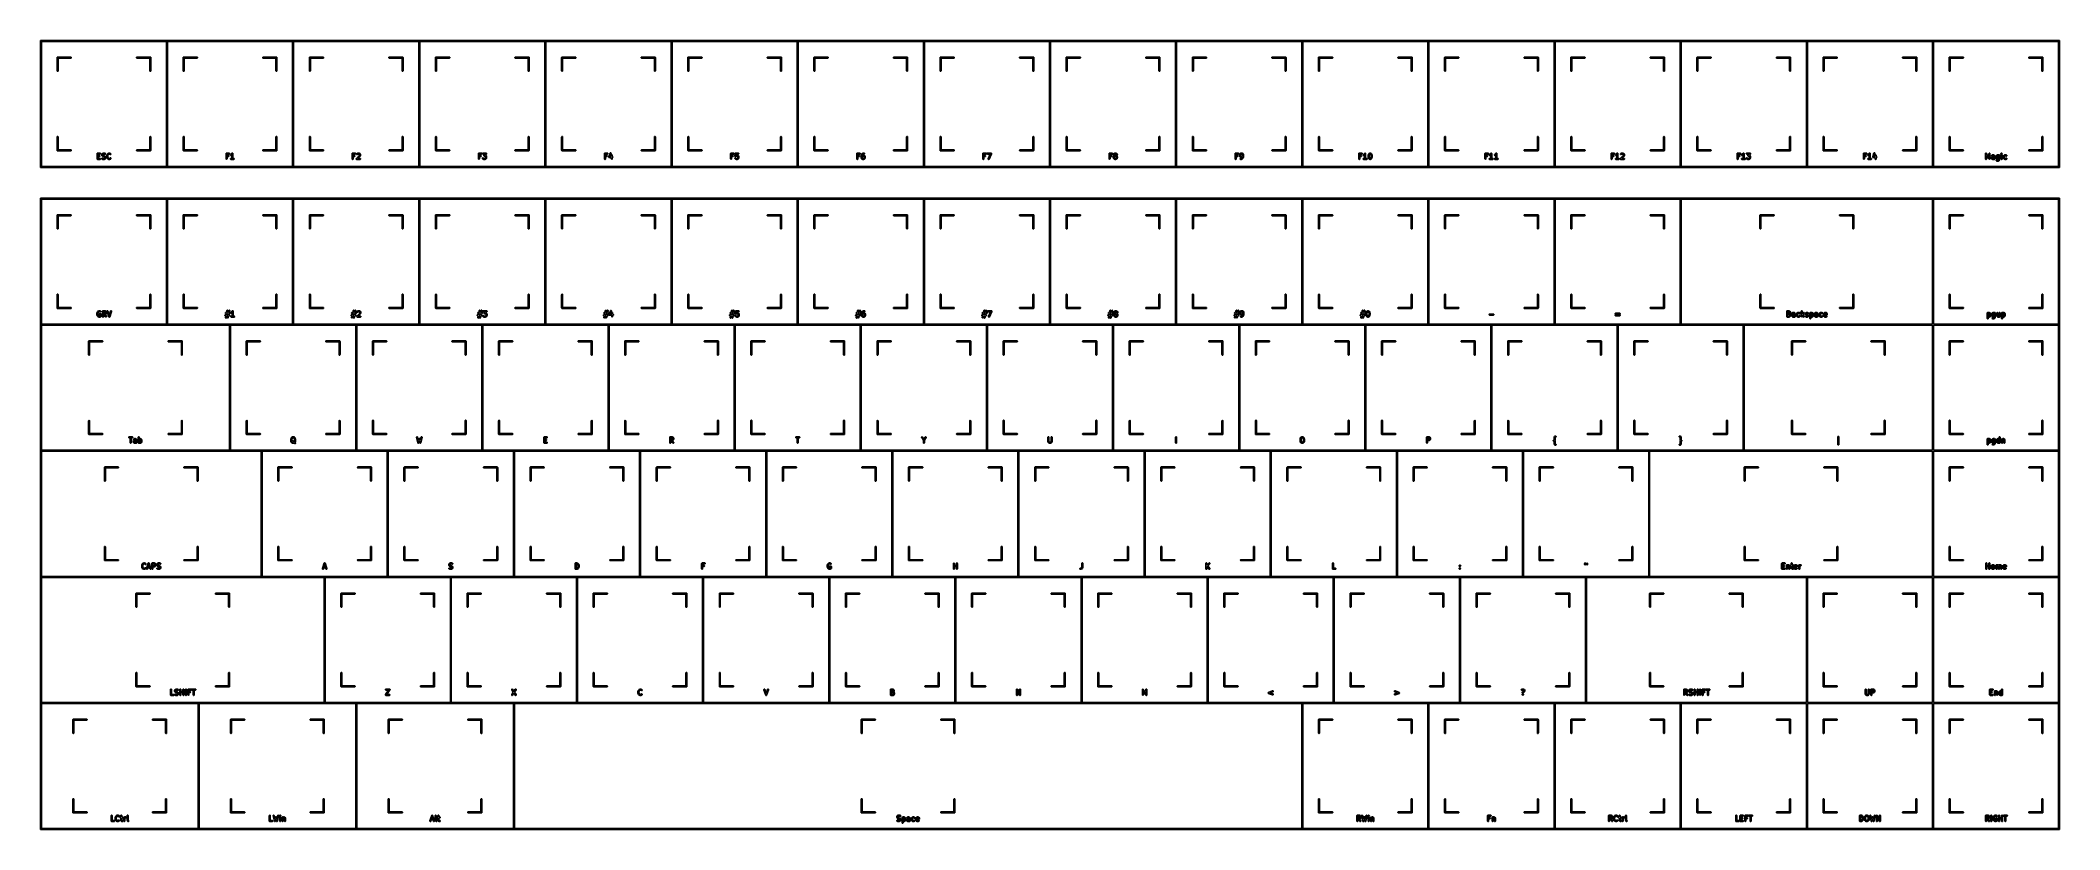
# Model space of a CAD drawing. Extents: x 48 to 353, y -180 to -61.
import ezdxf

# ---------------------------------------------------------------- set-up
doc = ezdxf.new("R2010")
doc.units = 0
doc.layers.add('BLACK', color=7, linetype='CONTINUOUS')

msp = doc.modelspace()

# ---------------------------------------------------------------- linework, layer by layer
at = {"layer": 'BLACK', "linetype": 'CONTINUOUS'}
for p, q in [((48.475, -60.7125), (48.476441, -60.697868)), ((48.475, -79.7625), (48.475, -60.7125)), ((48.476441, -60.697868), (48.48764, -60.670832)), ((48.48764, -60.670832), (48.508332, -60.65014)), ((48.508332, -60.65014), (48.535368, -60.638941)), ((48.535368, -60.638941), (48.55, -60.6375)), ((48.55, -60.6375), (67.6, -60.6375)), ((48.625, -60.7875), (48.625, -79.6875)), ((67.525, -60.7875), (48.625, -60.7875)), ((67.525, -79.6875), (67.525, -60.7875)), ((67.6, -60.6375), (86.65, -60.6375)), ((67.675, -60.7875), (67.675, -79.6875)), ((86.575, -60.7875), (67.675, -60.7875)), ((86.575, -79.6875), (86.575, -60.7875)), ((86.65, -60.6375), (105.7, -60.6375)), ((86.725, -60.7875), (86.725, -79.6875)), ((105.625, -60.7875), (86.725, -60.7875)), ((105.625, -79.6875), (105.625, -60.7875)), ((105.7, -60.6375), (124.75, -60.6375)), ((105.775, -60.7875), (105.775, -79.6875)), ((124.675, -60.7875), (105.775, -60.7875)), ((124.675, -79.6875), (124.675, -60.7875)), ((124.75, -60.6375), (143.8, -60.6375)), ((124.825, -60.7875), (124.825, -79.6875)), ((143.725, -60.7875), (124.825, -60.7875)), ((143.725, -79.6875), (143.725, -60.7875)), ((143.8, -60.6375), (162.85, -60.6375)), ((143.875, -60.7875), (143.875, -79.6875)), ((162.775, -60.7875), (143.875, -60.7875)), ((162.775, -79.6875), (162.775, -60.7875)), ((162.85, -60.6375), (181.9, -60.6375)), ((162.925, -60.7875), (162.925, -79.6875)), ((181.825, -60.7875), (162.925, -60.7875)), ((181.825, -79.6875), (181.825, -60.7875)), ((181.9, -60.6375), (200.95, -60.6375)), ((181.975, -60.7875), (181.975, -79.6875)), ((200.875, -60.7875), (181.975, -60.7875)), ((200.875, -79.6875), (200.875, -60.7875)), ((200.95, -60.6375), (220, -60.6375)), ((201.025, -60.7875), (201.025, -79.6875)), ((219.925, -60.7875), (201.025, -60.7875)), ((219.925, -79.6875), (219.925, -60.7875)), ((220, -60.6375), (239.05, -60.6375)), ((220.075, -60.7875), (220.075, -79.6875)), ((238.975, -60.7875), (220.075, -60.7875)), ((238.975, -79.6875), (238.975, -60.7875)), ((239.05, -60.6375), (258.1, -60.6375)), ((239.125, -60.7875), (239.125, -79.6875)), ((258.025, -60.7875), (239.125, -60.7875)), ((258.025, -79.6875), (258.025, -60.7875)), ((258.1, -60.6375), (277.15, -60.6375)), ((258.175, -60.7875), (258.175, -79.6875)), ((277.075, -60.7875), (258.175, -60.7875)), ((277.075, -79.6875), (277.075, -60.7875)), ((277.15, -60.6375), (296.2, -60.6375)), ((277.225, -60.7875), (277.225, -79.6875)), ((296.125, -60.7875), (277.225, -60.7875)), ((296.125, -79.6875), (296.125, -60.7875)), ((296.2, -60.6375), (315.25, -60.6375)), ((296.275, -60.7875), (296.275, -79.6875)), ((315.175, -60.7875), (296.275, -60.7875)), ((315.175, -79.6875), (315.175, -60.7875)), ((315.25, -60.6375), (334.3, -60.6375)), ((315.325, -60.7875), (315.325, -79.6875)), ((334.225, -60.7875), (315.325, -60.7875)), ((334.225, -79.6875), (334.225, -60.7875)), ((334.3, -60.6375), (353.35, -60.6375)), ((334.375, -60.7875), (334.375, -79.6875)), ((353.275, -60.7875), (334.375, -60.7875)), ((353.275, -79.6875), (353.275, -60.7875)), ((353.35, -60.6375), (353.364632, -60.638941)), ((353.364632, -60.638941), (353.391668, -60.65014)), ((353.391668, -60.65014), (353.41236, -60.670832)), ((353.41236, -60.670832), (353.423559, -60.697868)), ((353.423559, -60.697868), (353.425, -60.7125)), ((353.425, -60.7125), (353.425, -79.7625)), ((51, -63.2375), (51.001441, -63.222868)), ((51, -65.2375), (51, -63.2375)), ((51.001441, -63.222868), (51.01264, -63.195832)), ((51.01264, -63.195832), (51.033332, -63.17514)), ((51.033332, -63.17514), (51.060368, -63.163941)), ((51.060368, -63.163941), (51.075, -63.1625)), ((51.075, -63.1625), (53.075, -63.1625)), ((53.075, -63.3125), (51.15, -63.3125)), ((51.15, -63.3125), (51.15, -65.2375)), ((53.075, -63.1625), (53.089632, -63.163941)), ((53.089632, -63.311059), (53.075, -63.3125)), ((53.089632, -63.163941), (53.116668, -63.17514)), ((53.116668, -63.29986), (53.089632, -63.311059)), ((53.116668, -63.17514), (53.13736, -63.195832)), ((53.13736, -63.279168), (53.116668, -63.29986)), ((53.13736, -63.195832), (53.148559, -63.222868)), ((53.148559, -63.252132), (53.13736, -63.279168)), ((53.148559, -63.222868), (53.148559, -63.252132)), ((63.001441, -63.222868), (63.01264, -63.195832)), ((63.001441, -63.252132), (63.001441, -63.222868)), ((63.01264, -63.279168), (63.001441, -63.252132)), ((63.01264, -63.195832), (63.033332, -63.17514)), ((63.033332, -63.29986), (63.01264, -63.279168)), ((63.033332, -63.17514), (63.060368, -63.163941)), ((63.060368, -63.311059), (63.033332, -63.29986)), ((63.060368, -63.163941), (63.075, -63.1625)), ((63.075, -63.3125), (63.060368, -63.311059)), ((63.075, -63.1625), (65.075, -63.1625)), ((65, -63.3125), (63.075, -63.3125)), ((65, -65.2375), (65, -63.3125)), ((65.075, -63.1625), (65.089632, -63.163941)), ((65.089632, -63.163941), (65.116668, -63.17514)), ((65.116668, -63.17514), (65.13736, -63.195832)), ((65.13736, -63.195832), (65.148559, -63.222868)), ((65.148559, -63.222868), (65.15, -63.2375)), ((65.15, -63.2375), (65.15, -65.2375)), ((70.05, -63.2375), (70.051441, -63.222868)), ((70.05, -65.2375), (70.05, -63.2375)), ((70.051441, -63.222868), (70.06264, -63.195832)), ((70.06264, -63.195832), (70.083332, -63.17514)), ((70.083332, -63.17514), (70.110368, -63.163941)), ((70.110368, -63.163941), (70.125, -63.1625)), ((70.125, -63.1625), (72.125, -63.1625)), ((72.125, -63.3125), (70.2, -63.3125)), ((70.2, -63.3125), (70.2, -65.2375)), ((72.125, -63.1625), (72.139632, -63.163941)), ((72.139632, -63.311059), (72.125, -63.3125)), ((72.139632, -63.163941), (72.166668, -63.17514)), ((72.166668, -63.29986), (72.139632, -63.311059)), ((72.166668, -63.17514), (72.18736, -63.195832)), ((72.18736, -63.279168), (72.166668, -63.29986)), ((72.18736, -63.195832), (72.198559, -63.222868)), ((72.198559, -63.252132), (72.18736, -63.279168)), ((72.198559, -63.222868), (72.198559, -63.252132)), ((82.051441, -63.222868), (82.06264, -63.195832)), ((82.051441, -63.252132), (82.051441, -63.222868)), ((82.06264, -63.279168), (82.051441, -63.252132)), ((82.06264, -63.195832), (82.083332, -63.17514)), ((82.083332, -63.29986), (82.06264, -63.279168)), ((82.083332, -63.17514), (82.110368, -63.163941)), ((82.110368, -63.311059), (82.083332, -63.29986)), ((82.110368, -63.163941), (82.125, -63.1625)), ((82.125, -63.3125), (82.110368, -63.311059)), ((82.125, -63.1625), (84.125, -63.1625)), ((84.05, -63.3125), (82.125, -63.3125)), ((84.05, -65.2375), (84.05, -63.3125)), ((84.125, -63.1625), (84.139632, -63.163941)), ((84.139632, -63.163941), (84.166668, -63.17514)), ((84.166668, -63.17514), (84.18736, -63.195832)), ((84.18736, -63.195832), (84.198559, -63.222868)), ((84.198559, -63.222868), (84.2, -63.2375)), ((84.2, -63.2375), (84.2, -65.2375)), ((89.1, -63.2375), (89.101441, -63.222868)), ((89.1, -65.2375), (89.1, -63.2375)), ((89.101441, -63.222868), (89.11264, -63.195832)), ((89.11264, -63.195832), (89.133332, -63.17514)), ((89.133332, -63.17514), (89.160368, -63.163941)), ((89.160368, -63.163941), (89.175, -63.1625)), ((89.175, -63.1625), (91.175, -63.1625)), ((91.175, -63.3125), (89.25, -63.3125)), ((89.25, -63.3125), (89.25, -65.2375)), ((91.175, -63.1625), (91.189632, -63.163941)), ((91.189632, -63.311059), (91.175, -63.3125)), ((91.189632, -63.163941), (91.216668, -63.17514)), ((91.216668, -63.29986), (91.189632, -63.311059)), ((91.216668, -63.17514), (91.23736, -63.195832)), ((91.23736, -63.279168), (91.216668, -63.29986)), ((91.23736, -63.195832), (91.248559, -63.222868)), ((91.248559, -63.252132), (91.23736, -63.279168)), ((91.248559, -63.222868), (91.248559, -63.252132)), ((101.101441, -63.222868), (101.11264, -63.195832)), ((101.101441, -63.252132), (101.101441, -63.222868)), ((101.11264, -63.279168), (101.101441, -63.252132)), ((101.11264, -63.195832), (101.133332, -63.17514)), ((101.133332, -63.29986), (101.11264, -63.279168)), ((101.133332, -63.17514), (101.160368, -63.163941)), ((101.160368, -63.311059), (101.133332, -63.29986)), ((101.160368, -63.163941), (101.175, -63.1625)), ((101.175, -63.3125), (101.160368, -63.311059)), ((101.175, -63.1625), (103.175, -63.1625)), ((103.1, -63.3125), (101.175, -63.3125)), ((103.1, -65.2375), (103.1, -63.3125)), ((103.175, -63.1625), (103.189632, -63.163941)), ((103.189632, -63.163941), (103.216668, -63.17514)), ((103.216668, -63.17514), (103.23736, -63.195832)), ((103.23736, -63.195832), (103.248559, -63.222868)), ((103.248559, -63.222868), (103.25, -63.2375)), ((103.25, -63.2375), (103.25, -65.2375)), ((108.15, -63.2375), (108.151441, -63.222868)), ((108.15, -65.2375), (108.15, -63.2375)), ((108.151441, -63.222868), (108.16264, -63.195832)), ((108.16264, -63.195832), (108.183332, -63.17514)), ((108.183332, -63.17514), (108.210368, -63.163941)), ((108.210368, -63.163941), (108.225, -63.1625)), ((108.225, -63.1625), (110.225, -63.1625)), ((110.225, -63.3125), (108.3, -63.3125)), ((108.3, -63.3125), (108.3, -65.2375)), ((110.225, -63.1625), (110.239632, -63.163941)), ((110.239632, -63.311059), (110.225, -63.3125)), ((110.239632, -63.163941), (110.266668, -63.17514)), ((110.266668, -63.29986), (110.239632, -63.311059)), ((110.266668, -63.17514), (110.28736, -63.195832)), ((110.28736, -63.279168), (110.266668, -63.29986)), ((110.28736, -63.195832), (110.298559, -63.222868)), ((110.298559, -63.252132), (110.28736, -63.279168)), ((110.298559, -63.222868), (110.298559, -63.252132)), ((120.151441, -63.222868), (120.16264, -63.195832)), ((120.151441, -63.252132), (120.151441, -63.222868)), ((120.16264, -63.279168), (120.151441, -63.252132)), ((120.16264, -63.195832), (120.183332, -63.17514)), ((120.183332, -63.29986), (120.16264, -63.279168)), ((120.183332, -63.17514), (120.210368, -63.163941)), ((120.210368, -63.311059), (120.183332, -63.29986)), ((120.210368, -63.163941), (120.225, -63.1625)), ((120.225, -63.3125), (120.210368, -63.311059)), ((120.225, -63.1625), (122.225, -63.1625)), ((122.15, -63.3125), (120.225, -63.3125)), ((122.15, -65.2375), (122.15, -63.3125)), ((122.225, -63.1625), (122.239632, -63.163941)), ((122.239632, -63.163941), (122.266668, -63.17514)), ((122.266668, -63.17514), (122.28736, -63.195832)), ((122.28736, -63.195832), (122.298559, -63.222868)), ((122.298559, -63.222868), (122.3, -63.2375)), ((122.3, -63.2375), (122.3, -65.2375)), ((127.2, -63.2375), (127.201441, -63.222868)), ((127.2, -65.2375), (127.2, -63.2375)), ((127.201441, -63.222868), (127.21264, -63.195832)), ((127.21264, -63.195832), (127.233332, -63.17514)), ((127.233332, -63.17514), (127.260368, -63.163941)), ((127.260368, -63.163941), (127.275, -63.1625)), ((127.275, -63.1625), (129.275, -63.1625)), ((129.275, -63.3125), (127.35, -63.3125)), ((127.35, -63.3125), (127.35, -65.2375)), ((129.275, -63.1625), (129.289632, -63.163941)), ((129.289632, -63.311059), (129.275, -63.3125)), ((129.289632, -63.163941), (129.316668, -63.17514)), ((129.316668, -63.29986), (129.289632, -63.311059)), ((129.316668, -63.17514), (129.33736, -63.195832)), ((129.33736, -63.279168), (129.316668, -63.29986)), ((129.33736, -63.195832), (129.348559, -63.222868)), ((129.348559, -63.252132), (129.33736, -63.279168)), ((129.348559, -63.222868), (129.348559, -63.252132)), ((139.201441, -63.222868), (139.21264, -63.195832)), ((139.201441, -63.252132), (139.201441, -63.222868)), ((139.21264, -63.279168), (139.201441, -63.252132)), ((139.21264, -63.195832), (139.233332, -63.17514)), ((139.233332, -63.29986), (139.21264, -63.279168)), ((139.233332, -63.17514), (139.260368, -63.163941)), ((139.260368, -63.311059), (139.233332, -63.29986)), ((139.260368, -63.163941), (139.275, -63.1625)), ((139.275, -63.3125), (139.260368, -63.311059)), ((139.275, -63.1625), (141.275, -63.1625)), ((141.2, -63.3125), (139.275, -63.3125)), ((141.2, -65.2375), (141.2, -63.3125)), ((141.275, -63.1625), (141.289632, -63.163941)), ((141.289632, -63.163941), (141.316668, -63.17514)), ((141.316668, -63.17514), (141.33736, -63.195832)), ((141.33736, -63.195832), (141.348559, -63.222868)), ((141.348559, -63.222868), (141.35, -63.2375)), ((141.35, -63.2375), (141.35, -65.2375)), ((146.25, -63.2375), (146.251441, -63.222868)), ((146.25, -65.2375), (146.25, -63.2375)), ((146.251441, -63.222868), (146.26264, -63.195832)), ((146.26264, -63.195832), (146.283332, -63.17514)), ((146.283332, -63.17514), (146.310368, -63.163941)), ((146.310368, -63.163941), (146.325, -63.1625)), ((146.325, -63.1625), (148.325, -63.1625)), ((148.325, -63.3125), (146.4, -63.3125)), ((146.4, -63.3125), (146.4, -65.2375)), ((148.325, -63.1625), (148.339632, -63.163941)), ((148.339632, -63.311059), (148.325, -63.3125)), ((148.339632, -63.163941), (148.366668, -63.17514)), ((148.366668, -63.29986), (148.339632, -63.311059)), ((148.366668, -63.17514), (148.38736, -63.195832)), ((148.38736, -63.279168), (148.366668, -63.29986)), ((148.38736, -63.195832), (148.398559, -63.222868)), ((148.398559, -63.252132), (148.38736, -63.279168)), ((148.398559, -63.222868), (148.398559, -63.252132)), ((158.251441, -63.222868), (158.26264, -63.195832)), ((158.251441, -63.252132), (158.251441, -63.222868)), ((158.26264, -63.279168), (158.251441, -63.252132)), ((158.26264, -63.195832), (158.283332, -63.17514)), ((158.283332, -63.29986), (158.26264, -63.279168)), ((158.283332, -63.17514), (158.310368, -63.163941)), ((158.310368, -63.311059), (158.283332, -63.29986)), ((158.310368, -63.163941), (158.325, -63.1625)), ((158.325, -63.3125), (158.310368, -63.311059)), ((158.325, -63.1625), (160.325, -63.1625)), ((160.25, -63.3125), (158.325, -63.3125)), ((160.25, -65.2375), (160.25, -63.3125)), ((160.325, -63.1625), (160.339632, -63.163941)), ((160.339632, -63.163941), (160.366668, -63.17514)), ((160.366668, -63.17514), (160.38736, -63.195832)), ((160.38736, -63.195832), (160.398559, -63.222868)), ((160.398559, -63.222868), (160.4, -63.2375)), ((160.4, -63.2375), (160.4, -65.2375)), ((165.3, -63.2375), (165.301441, -63.222868)), ((165.3, -65.2375), (165.3, -63.2375)), ((165.301441, -63.222868), (165.31264, -63.195832)), ((165.31264, -63.195832), (165.333332, -63.17514)), ((165.333332, -63.17514), (165.360368, -63.163941)), ((165.360368, -63.163941), (165.375, -63.1625)), ((165.375, -63.1625), (167.375, -63.1625)), ((167.375, -63.3125), (165.45, -63.3125)), ((165.45, -63.3125), (165.45, -65.2375)), ((167.375, -63.1625), (167.389632, -63.163941)), ((167.389632, -63.311059), (167.375, -63.3125)), ((167.389632, -63.163941), (167.416668, -63.17514)), ((167.416668, -63.29986), (167.389632, -63.311059)), ((167.416668, -63.17514), (167.43736, -63.195832)), ((167.43736, -63.279168), (167.416668, -63.29986)), ((167.43736, -63.195832), (167.448559, -63.222868)), ((167.448559, -63.252132), (167.43736, -63.279168)), ((167.448559, -63.222868), (167.448559, -63.252132)), ((177.301441, -63.222868), (177.31264, -63.195832)), ((177.301441, -63.252132), (177.301441, -63.222868)), ((177.31264, -63.279168), (177.301441, -63.252132)), ((177.31264, -63.195832), (177.333332, -63.17514)), ((177.333332, -63.29986), (177.31264, -63.279168)), ((177.333332, -63.17514), (177.360368, -63.163941)), ((177.360368, -63.311059), (177.333332, -63.29986)), ((177.360368, -63.163941), (177.375, -63.1625)), ((177.375, -63.3125), (177.360368, -63.311059)), ((177.375, -63.1625), (179.375, -63.1625)), ((179.3, -63.3125), (177.375, -63.3125)), ((179.3, -65.2375), (179.3, -63.3125)), ((179.375, -63.1625), (179.389632, -63.163941)), ((179.389632, -63.163941), (179.416668, -63.17514)), ((179.416668, -63.17514), (179.43736, -63.195832)), ((179.43736, -63.195832), (179.448559, -63.222868)), ((179.448559, -63.222868), (179.45, -63.2375)), ((179.45, -63.2375), (179.45, -65.2375)), ((184.35, -63.2375), (184.351441, -63.222868)), ((184.35, -65.2375), (184.35, -63.2375)), ((184.351441, -63.222868), (184.36264, -63.195832)), ((184.36264, -63.195832), (184.383332, -63.17514)), ((184.383332, -63.17514), (184.410368, -63.163941)), ((184.410368, -63.163941), (184.425, -63.1625)), ((184.425, -63.1625), (186.425, -63.1625)), ((186.425, -63.3125), (184.5, -63.3125)), ((184.5, -63.3125), (184.5, -65.2375)), ((186.425, -63.1625), (186.439632, -63.163941)), ((186.439632, -63.311059), (186.425, -63.3125)), ((186.439632, -63.163941), (186.466668, -63.17514)), ((186.466668, -63.29986), (186.439632, -63.311059)), ((186.466668, -63.17514), (186.48736, -63.195832)), ((186.48736, -63.279168), (186.466668, -63.29986)), ((186.48736, -63.195832), (186.498559, -63.222868)), ((186.498559, -63.252132), (186.48736, -63.279168)), ((186.498559, -63.222868), (186.498559, -63.252132)), ((196.351441, -63.222868), (196.36264, -63.195832)), ((196.351441, -63.252132), (196.351441, -63.222868)), ((196.36264, -63.279168), (196.351441, -63.252132)), ((196.36264, -63.195832), (196.383332, -63.17514)), ((196.383332, -63.29986), (196.36264, -63.279168)), ((196.383332, -63.17514), (196.410368, -63.163941)), ((196.410368, -63.311059), (196.383332, -63.29986)), ((196.410368, -63.163941), (196.425, -63.1625)), ((196.425, -63.3125), (196.410368, -63.311059)), ((196.425, -63.1625), (198.425, -63.1625)), ((198.35, -63.3125), (196.425, -63.3125)), ((198.35, -65.2375), (198.35, -63.3125)), ((198.425, -63.1625), (198.439632, -63.163941)), ((198.439632, -63.163941), (198.466668, -63.17514)), ((198.466668, -63.17514), (198.48736, -63.195832)), ((198.48736, -63.195832), (198.498559, -63.222868)), ((198.498559, -63.222868), (198.5, -63.2375)), ((198.5, -63.2375), (198.5, -65.2375)), ((203.4, -63.2375), (203.401441, -63.222868)), ((203.4, -65.2375), (203.4, -63.2375)), ((203.401441, -63.222868), (203.41264, -63.195832)), ((203.41264, -63.195832), (203.433332, -63.17514)), ((203.433332, -63.17514), (203.460368, -63.163941)), ((203.460368, -63.163941), (203.475, -63.1625)), ((203.475, -63.1625), (205.475, -63.1625)), ((205.475, -63.3125), (203.55, -63.3125)), ((203.55, -63.3125), (203.55, -65.2375)), ((205.475, -63.1625), (205.489632, -63.163941)), ((205.489632, -63.311059), (205.475, -63.3125)), ((205.489632, -63.163941), (205.516668, -63.17514)), ((205.516668, -63.29986), (205.489632, -63.311059)), ((205.516668, -63.17514), (205.53736, -63.195832)), ((205.53736, -63.279168), (205.516668, -63.29986)), ((205.53736, -63.195832), (205.548559, -63.222868)), ((205.548559, -63.252132), (205.53736, -63.279168)), ((205.548559, -63.222868), (205.548559, -63.252132)), ((215.401441, -63.222868), (215.41264, -63.195832)), ((215.401441, -63.252132), (215.401441, -63.222868)), ((215.41264, -63.279168), (215.401441, -63.252132)), ((215.41264, -63.195832), (215.433332, -63.17514)), ((215.433332, -63.29986), (215.41264, -63.279168)), ((215.433332, -63.17514), (215.460368, -63.163941)), ((215.460368, -63.311059), (215.433332, -63.29986)), ((215.460368, -63.163941), (215.475, -63.1625)), ((215.475, -63.3125), (215.460368, -63.311059)), ((215.475, -63.1625), (217.475, -63.1625)), ((217.4, -63.3125), (215.475, -63.3125)), ((217.4, -65.2375), (217.4, -63.3125)), ((217.475, -63.1625), (217.489632, -63.163941)), ((217.489632, -63.163941), (217.516668, -63.17514)), ((217.516668, -63.17514), (217.53736, -63.195832)), ((217.53736, -63.195832), (217.548559, -63.222868)), ((217.548559, -63.222868), (217.55, -63.2375)), ((217.55, -63.2375), (217.55, -65.2375)), ((222.45, -63.2375), (222.451441, -63.222868)), ((222.45, -65.2375), (222.45, -63.2375)), ((222.451441, -63.222868), (222.46264, -63.195832)), ((222.46264, -63.195832), (222.483332, -63.17514)), ((222.483332, -63.17514), (222.510368, -63.163941)), ((222.510368, -63.163941), (222.525, -63.1625)), ((222.525, -63.1625), (224.525, -63.1625)), ((224.525, -63.3125), (222.6, -63.3125)), ((222.6, -63.3125), (222.6, -65.2375)), ((224.525, -63.1625), (224.539632, -63.163941)), ((224.539632, -63.311059), (224.525, -63.3125)), ((224.539632, -63.163941), (224.566668, -63.17514)), ((224.566668, -63.29986), (224.539632, -63.311059)), ((224.566668, -63.17514), (224.58736, -63.195832)), ((224.58736, -63.279168), (224.566668, -63.29986)), ((224.58736, -63.195832), (224.598559, -63.222868)), ((224.598559, -63.252132), (224.58736, -63.279168)), ((224.598559, -63.222868), (224.598559, -63.252132)), ((234.451441, -63.222868), (234.46264, -63.195832)), ((234.451441, -63.252132), (234.451441, -63.222868)), ((234.46264, -63.279168), (234.451441, -63.252132)), ((234.46264, -63.195832), (234.483332, -63.17514)), ((234.483332, -63.29986), (234.46264, -63.279168)), ((234.483332, -63.17514), (234.510368, -63.163941)), ((234.510368, -63.311059), (234.483332, -63.29986)), ((234.510368, -63.163941), (234.525, -63.1625)), ((234.525, -63.3125), (234.510368, -63.311059)), ((234.525, -63.1625), (236.525, -63.1625)), ((236.45, -63.3125), (234.525, -63.3125)), ((236.45, -65.2375), (236.45, -63.3125)), ((236.525, -63.1625), (236.539632, -63.163941)), ((236.539632, -63.163941), (236.566668, -63.17514)), ((236.566668, -63.17514), (236.58736, -63.195832)), ((236.58736, -63.195832), (236.598559, -63.222868)), ((236.598559, -63.222868), (236.6, -63.2375)), ((236.6, -63.2375), (236.6, -65.2375)), ((241.5, -63.2375), (241.501441, -63.222868)), ((241.5, -65.2375), (241.5, -63.2375)), ((241.501441, -63.222868), (241.51264, -63.195832)), ((241.51264, -63.195832), (241.533332, -63.17514)), ((241.533332, -63.17514), (241.560368, -63.163941)), ((241.560368, -63.163941), (241.575, -63.1625)), ((241.575, -63.1625), (243.575, -63.1625)), ((243.575, -63.3125), (241.65, -63.3125)), ((241.65, -63.3125), (241.65, -65.2375)), ((243.575, -63.1625), (243.589632, -63.163941)), ((243.589632, -63.311059), (243.575, -63.3125)), ((243.589632, -63.163941), (243.616668, -63.17514)), ((243.616668, -63.29986), (243.589632, -63.311059)), ((243.616668, -63.17514), (243.63736, -63.195832)), ((243.63736, -63.279168), (243.616668, -63.29986)), ((243.63736, -63.195832), (243.648559, -63.222868)), ((243.648559, -63.252132), (243.63736, -63.279168)), ((243.648559, -63.222868), (243.648559, -63.252132)), ((253.501441, -63.222868), (253.51264, -63.195832)), ((253.501441, -63.252132), (253.501441, -63.222868)), ((253.51264, -63.279168), (253.501441, -63.252132)), ((253.51264, -63.195832), (253.533332, -63.17514)), ((253.533332, -63.29986), (253.51264, -63.279168)), ((253.533332, -63.17514), (253.560368, -63.163941)), ((253.560368, -63.311059), (253.533332, -63.29986)), ((253.560368, -63.163941), (253.575, -63.1625)), ((253.575, -63.3125), (253.560368, -63.311059)), ((253.575, -63.1625), (255.575, -63.1625)), ((255.5, -63.3125), (253.575, -63.3125)), ((255.5, -65.2375), (255.5, -63.3125)), ((255.575, -63.1625), (255.589632, -63.163941)), ((255.589632, -63.163941), (255.616668, -63.17514)), ((255.616668, -63.17514), (255.63736, -63.195832)), ((255.63736, -63.195832), (255.648559, -63.222868)), ((255.648559, -63.222868), (255.65, -63.2375)), ((255.65, -63.2375), (255.65, -65.2375)), ((260.55, -63.2375), (260.551441, -63.222868)), ((260.55, -65.2375), (260.55, -63.2375)), ((260.551441, -63.222868), (260.56264, -63.195832)), ((260.56264, -63.195832), (260.583332, -63.17514)), ((260.583332, -63.17514), (260.610368, -63.163941)), ((260.610368, -63.163941), (260.625, -63.1625)), ((260.625, -63.1625), (262.625, -63.1625)), ((262.625, -63.3125), (260.7, -63.3125)), ((260.7, -63.3125), (260.7, -65.2375)), ((262.625, -63.1625), (262.639632, -63.163941)), ((262.639632, -63.311059), (262.625, -63.3125)), ((262.639632, -63.163941), (262.666668, -63.17514)), ((262.666668, -63.29986), (262.639632, -63.311059)), ((262.666668, -63.17514), (262.68736, -63.195832)), ((262.68736, -63.279168), (262.666668, -63.29986)), ((262.68736, -63.195832), (262.698559, -63.222868)), ((262.698559, -63.252132), (262.68736, -63.279168)), ((262.698559, -63.222868), (262.698559, -63.252132)), ((272.551441, -63.222868), (272.56264, -63.195832)), ((272.551441, -63.252132), (272.551441, -63.222868)), ((272.56264, -63.279168), (272.551441, -63.252132)), ((272.56264, -63.195832), (272.583332, -63.17514)), ((272.583332, -63.29986), (272.56264, -63.279168)), ((272.583332, -63.17514), (272.610368, -63.163941)), ((272.610368, -63.311059), (272.583332, -63.29986)), ((272.610368, -63.163941), (272.625, -63.1625)), ((272.625, -63.3125), (272.610368, -63.311059)), ((272.625, -63.1625), (274.625, -63.1625)), ((274.55, -63.3125), (272.625, -63.3125)), ((274.55, -65.2375), (274.55, -63.3125)), ((274.625, -63.1625), (274.639632, -63.163941)), ((274.639632, -63.163941), (274.666668, -63.17514)), ((274.666668, -63.17514), (274.68736, -63.195832)), ((274.68736, -63.195832), (274.698559, -63.222868)), ((274.698559, -63.222868), (274.7, -63.2375)), ((274.7, -63.2375), (274.7, -65.2375)), ((279.6, -63.2375), (279.601441, -63.222868)), ((279.6, -65.2375), (279.6, -63.2375)), ((279.601441, -63.222868), (279.61264, -63.195832)), ((279.61264, -63.195832), (279.633332, -63.17514)), ((279.633332, -63.17514), (279.660368, -63.163941)), ((279.660368, -63.163941), (279.675, -63.1625)), ((279.675, -63.1625), (281.675, -63.1625)), ((281.675, -63.3125), (279.75, -63.3125)), ((279.75, -63.3125), (279.75, -65.2375)), ((281.675, -63.1625), (281.689632, -63.163941)), ((281.689632, -63.311059), (281.675, -63.3125)), ((281.689632, -63.163941), (281.716668, -63.17514)), ((281.716668, -63.29986), (281.689632, -63.311059)), ((281.716668, -63.17514), (281.73736, -63.195832)), ((281.73736, -63.279168), (281.716668, -63.29986)), ((281.73736, -63.195832), (281.748559, -63.222868)), ((281.748559, -63.252132), (281.73736, -63.279168)), ((281.748559, -63.222868), (281.748559, -63.252132)), ((291.601441, -63.222868), (291.61264, -63.195832)), ((291.601441, -63.252132), (291.601441, -63.222868)), ((291.61264, -63.279168), (291.601441, -63.252132)), ((291.61264, -63.195832), (291.633332, -63.17514)), ((291.633332, -63.29986), (291.61264, -63.279168)), ((291.633332, -63.17514), (291.660368, -63.163941)), ((291.660368, -63.311059), (291.633332, -63.29986)), ((291.660368, -63.163941), (291.675, -63.1625)), ((291.675, -63.3125), (291.660368, -63.311059)), ((291.675, -63.1625), (293.675, -63.1625)), ((293.6, -63.3125), (291.675, -63.3125)), ((293.6, -65.2375), (293.6, -63.3125)), ((293.675, -63.1625), (293.689632, -63.163941)), ((293.689632, -63.163941), (293.716668, -63.17514)), ((293.716668, -63.17514), (293.73736, -63.195832)), ((293.73736, -63.195832), (293.748559, -63.222868)), ((293.748559, -63.222868), (293.75, -63.2375)), ((293.75, -63.2375), (293.75, -65.2375)), ((298.65, -63.2375), (298.651441, -63.222868)), ((298.65, -65.2375), (298.65, -63.2375)), ((298.651441, -63.222868), (298.66264, -63.195832)), ((298.66264, -63.195832), (298.683332, -63.17514)), ((298.683332, -63.17514), (298.710368, -63.163941)), ((298.710368, -63.163941), (298.725, -63.1625)), ((298.725, -63.1625), (300.725, -63.1625)), ((300.725, -63.3125), (298.8, -63.3125)), ((298.8, -63.3125), (298.8, -65.2375)), ((300.725, -63.1625), (300.739632, -63.163941)), ((300.739632, -63.311059), (300.725, -63.3125)), ((300.739632, -63.163941), (300.766668, -63.17514)), ((300.766668, -63.29986), (300.739632, -63.311059)), ((300.766668, -63.17514), (300.78736, -63.195832)), ((300.78736, -63.279168), (300.766668, -63.29986)), ((300.78736, -63.195832), (300.798559, -63.222868)), ((300.798559, -63.252132), (300.78736, -63.279168)), ((300.798559, -63.222868), (300.798559, -63.252132)), ((310.651441, -63.222868), (310.66264, -63.195832)), ((310.651441, -63.252132), (310.651441, -63.222868)), ((310.66264, -63.279168), (310.651441, -63.252132)), ((310.66264, -63.195832), (310.683332, -63.17514)), ((310.683332, -63.29986), (310.66264, -63.279168)), ((310.683332, -63.17514), (310.710368, -63.163941)), ((310.710368, -63.311059), (310.683332, -63.29986)), ((310.710368, -63.163941), (310.725, -63.1625)), ((310.725, -63.3125), (310.710368, -63.311059)), ((310.725, -63.1625), (312.725, -63.1625)), ((312.65, -63.3125), (310.725, -63.3125)), ((312.65, -65.2375), (312.65, -63.3125)), ((312.725, -63.1625), (312.739632, -63.163941)), ((312.739632, -63.163941), (312.766668, -63.17514)), ((312.766668, -63.17514), (312.78736, -63.195832)), ((312.78736, -63.195832), (312.798559, -63.222868)), ((312.798559, -63.222868), (312.8, -63.2375)), ((312.8, -63.2375), (312.8, -65.2375)), ((317.7, -63.2375), (317.701441, -63.222868)), ((317.7, -65.2375), (317.7, -63.2375)), ((317.701441, -63.222868), (317.71264, -63.195832)), ((317.71264, -63.195832), (317.733332, -63.17514)), ((317.733332, -63.17514), (317.760368, -63.163941)), ((317.760368, -63.163941), (317.775, -63.1625)), ((317.775, -63.1625), (319.775, -63.1625)), ((319.775, -63.3125), (317.85, -63.3125)), ((317.85, -63.3125), (317.85, -65.2375)), ((319.775, -63.1625), (319.789632, -63.163941)), ((319.789632, -63.311059), (319.775, -63.3125)), ((319.789632, -63.163941), (319.816668, -63.17514)), ((319.816668, -63.29986), (319.789632, -63.311059)), ((319.816668, -63.17514), (319.83736, -63.195832)), ((319.83736, -63.279168), (319.816668, -63.29986)), ((319.83736, -63.195832), (319.848559, -63.222868)), ((319.848559, -63.252132), (319.83736, -63.279168)), ((319.848559, -63.222868), (319.848559, -63.252132)), ((329.701441, -63.222868), (329.71264, -63.195832)), ((329.701441, -63.252132), (329.701441, -63.222868)), ((329.71264, -63.279168), (329.701441, -63.252132)), ((329.71264, -63.195832), (329.733332, -63.17514)), ((329.733332, -63.29986), (329.71264, -63.279168)), ((329.733332, -63.17514), (329.760368, -63.163941)), ((329.760368, -63.311059), (329.733332, -63.29986)), ((329.760368, -63.163941), (329.775, -63.1625)), ((329.775, -63.3125), (329.760368, -63.311059)), ((329.775, -63.1625), (331.775, -63.1625)), ((331.7, -63.3125), (329.775, -63.3125)), ((331.7, -65.2375), (331.7, -63.3125)), ((331.775, -63.1625), (331.789632, -63.163941)), ((331.789632, -63.163941), (331.816668, -63.17514)), ((331.816668, -63.17514), (331.83736, -63.195832)), ((331.83736, -63.195832), (331.848559, -63.222868)), ((331.848559, -63.222868), (331.85, -63.2375)), ((331.85, -63.2375), (331.85, -65.2375)), ((336.75, -63.2375), (336.751441, -63.222868)), ((336.75, -65.2375), (336.75, -63.2375)), ((336.751441, -63.222868), (336.76264, -63.195832)), ((336.76264, -63.195832), (336.783332, -63.17514)), ((336.783332, -63.17514), (336.810368, -63.163941)), ((336.810368, -63.163941), (336.825, -63.1625)), ((336.825, -63.1625), (338.825, -63.1625)), ((338.825, -63.3125), (336.9, -63.3125)), ((336.9, -63.3125), (336.9, -65.2375)), ((338.825, -63.1625), (338.839632, -63.163941)), ((338.839632, -63.311059), (338.825, -63.3125)), ((338.839632, -63.163941), (338.866668, -63.17514)), ((338.866668, -63.29986), (338.839632, -63.311059)), ((338.866668, -63.17514), (338.88736, -63.195832)), ((338.88736, -63.279168), (338.866668, -63.29986)), ((338.88736, -63.195832), (338.898559, -63.222868)), ((338.898559, -63.252132), (338.88736, -63.279168)), ((338.898559, -63.222868), (338.898559, -63.252132)), ((348.751441, -63.222868), (348.76264, -63.195832)), ((348.751441, -63.252132), (348.751441, -63.222868)), ((348.76264, -63.279168), (348.751441, -63.252132)), ((348.76264, -63.195832), (348.783332, -63.17514)), ((348.783332, -63.29986), (348.76264, -63.279168)), ((348.783332, -63.17514), (348.810368, -63.163941)), ((348.810368, -63.311059), (348.783332, -63.29986)), ((348.810368, -63.163941), (348.825, -63.1625)), ((348.825, -63.3125), (348.810368, -63.311059)), ((348.825, -63.1625), (350.825, -63.1625)), ((350.75, -63.3125), (348.825, -63.3125)), ((350.75, -65.2375), (350.75, -63.3125)), ((350.825, -63.1625), (350.839632, -63.163941)), ((350.839632, -63.163941), (350.866668, -63.17514)), ((350.866668, -63.17514), (350.88736, -63.195832)), ((350.88736, -63.195832), (350.898559, -63.222868)), ((350.898559, -63.222868), (350.9, -63.2375)), ((350.9, -63.2375), (350.9, -65.2375)), ((51.001441, -65.252132), (51, -65.2375)), ((51.01264, -65.279168), (51.001441, -65.252132)), ((51.033332, -65.29986), (51.01264, -65.279168)), ((51.060368, -65.311059), (51.033332, -65.29986)), ((51.089632, -65.311059), (51.060368, -65.311059)), ((51.116668, -65.29986), (51.089632, -65.311059)), ((51.13736, -65.279168), (51.116668, -65.29986)), ((51.148559, -65.252132), (51.13736, -65.279168)), ((51.15, -65.2375), (51.148559, -65.252132)), ((65.001441, -65.252132), (65, -65.2375)), ((65.01264, -65.279168), (65.001441, -65.252132)), ((65.033332, -65.29986), (65.01264, -65.279168)), ((65.060368, -65.311059), (65.033332, -65.29986)), ((65.089632, -65.311059), (65.060368, -65.311059)), ((65.116668, -65.29986), (65.089632, -65.311059)), ((65.13736, -65.279168), (65.116668, -65.29986)), ((65.148559, -65.252132), (65.13736, -65.279168)), ((65.15, -65.2375), (65.148559, -65.252132)), ((70.051441, -65.252132), (70.05, -65.2375)), ((70.06264, -65.279168), (70.051441, -65.252132)), ((70.083332, -65.29986), (70.06264, -65.279168)), ((70.110368, -65.311059), (70.083332, -65.29986)), ((70.139632, -65.311059), (70.110368, -65.311059)), ((70.166668, -65.29986), (70.139632, -65.311059)), ((70.18736, -65.279168), (70.166668, -65.29986)), ((70.198559, -65.252132), (70.18736, -65.279168)), ((70.2, -65.2375), (70.198559, -65.252132)), ((84.051441, -65.252132), (84.05, -65.2375)), ((84.06264, -65.279168), (84.051441, -65.252132)), ((84.083332, -65.29986), (84.06264, -65.279168)), ((84.110368, -65.311059), (84.083332, -65.29986)), ((84.139632, -65.311059), (84.110368, -65.311059)), ((84.166668, -65.29986), (84.139632, -65.311059)), ((84.18736, -65.279168), (84.166668, -65.29986)), ((84.198559, -65.252132), (84.18736, -65.279168)), ((84.2, -65.2375), (84.198559, -65.252132)), ((89.101441, -65.252132), (89.1, -65.2375)), ((89.11264, -65.279168), (89.101441, -65.252132)), ((89.133332, -65.29986), (89.11264, -65.279168)), ((89.160368, -65.311059), (89.133332, -65.29986)), ((89.189632, -65.311059), (89.160368, -65.311059)), ((89.216668, -65.29986), (89.189632, -65.311059)), ((89.23736, -65.279168), (89.216668, -65.29986)), ((89.248559, -65.252132), (89.23736, -65.279168)), ((89.25, -65.2375), (89.248559, -65.252132)), ((103.101441, -65.252132), (103.1, -65.2375)), ((103.11264, -65.279168), (103.101441, -65.252132)), ((103.133332, -65.29986), (103.11264, -65.279168)), ((103.160368, -65.311059), (103.133332, -65.29986)), ((103.189632, -65.311059), (103.160368, -65.311059)), ((103.216668, -65.29986), (103.189632, -65.311059)), ((103.23736, -65.279168), (103.216668, -65.29986)), ((103.248559, -65.252132), (103.23736, -65.279168)), ((103.25, -65.2375), (103.248559, -65.252132)), ((108.151441, -65.252132), (108.15, -65.2375)), ((108.16264, -65.279168), (108.151441, -65.252132)), ((108.183332, -65.29986), (108.16264, -65.279168)), ((108.210368, -65.311059), (108.183332, -65.29986)), ((108.239632, -65.311059), (108.210368, -65.311059)), ((108.266668, -65.29986), (108.239632, -65.311059)), ((108.28736, -65.279168), (108.266668, -65.29986)), ((108.298559, -65.252132), (108.28736, -65.279168)), ((108.3, -65.2375), (108.298559, -65.252132)), ((122.151441, -65.252132), (122.15, -65.2375)), ((122.16264, -65.279168), (122.151441, -65.252132)), ((122.183332, -65.29986), (122.16264, -65.279168)), ((122.210368, -65.311059), (122.183332, -65.29986)), ((122.239632, -65.311059), (122.210368, -65.311059)), ((122.266668, -65.29986), (122.239632, -65.311059)), ((122.28736, -65.279168), (122.266668, -65.29986)), ((122.298559, -65.252132), (122.28736, -65.279168)), ((122.3, -65.2375), (122.298559, -65.252132)), ((127.201441, -65.252132), (127.2, -65.2375)), ((127.21264, -65.279168), (127.201441, -65.252132)), ((127.233332, -65.29986), (127.21264, -65.279168)), ((127.260368, -65.311059), (127.233332, -65.29986)), ((127.289632, -65.311059), (127.260368, -65.311059)), ((127.316668, -65.29986), (127.289632, -65.311059)), ((127.33736, -65.279168), (127.316668, -65.29986)), ((127.348559, -65.252132), (127.33736, -65.279168)), ((127.35, -65.2375), (127.348559, -65.252132)), ((141.201441, -65.252132), (141.2, -65.2375)), ((141.21264, -65.279168), (141.201441, -65.252132)), ((141.233332, -65.29986), (141.21264, -65.279168)), ((141.260368, -65.311059), (141.233332, -65.29986)), ((141.289632, -65.311059), (141.260368, -65.311059)), ((141.316668, -65.29986), (141.289632, -65.311059)), ((141.33736, -65.279168), (141.316668, -65.29986)), ((141.348559, -65.252132), (141.33736, -65.279168)), ((141.35, -65.2375), (141.348559, -65.252132)), ((146.251441, -65.252132), (146.25, -65.2375)), ((146.26264, -65.279168), (146.251441, -65.252132)), ((146.283332, -65.29986), (146.26264, -65.279168)), ((146.310368, -65.311059), (146.283332, -65.29986)), ((146.339632, -65.311059), (146.310368, -65.311059)), ((146.366668, -65.29986), (146.339632, -65.311059)), ((146.38736, -65.279168), (146.366668, -65.29986)), ((146.398559, -65.252132), (146.38736, -65.279168)), ((146.4, -65.2375), (146.398559, -65.252132)), ((160.251441, -65.252132), (160.25, -65.2375)), ((160.26264, -65.279168), (160.251441, -65.252132)), ((160.283332, -65.29986), (160.26264, -65.279168)), ((160.310368, -65.311059), (160.283332, -65.29986)), ((160.339632, -65.311059), (160.310368, -65.311059)), ((160.366668, -65.29986), (160.339632, -65.311059)), ((160.38736, -65.279168), (160.366668, -65.29986)), ((160.398559, -65.252132), (160.38736, -65.279168)), ((160.4, -65.2375), (160.398559, -65.252132)), ((165.301441, -65.252132), (165.3, -65.2375)), ((165.31264, -65.279168), (165.301441, -65.252132)), ((165.333332, -65.29986), (165.31264, -65.279168)), ((165.360368, -65.311059), (165.333332, -65.29986)), ((165.389632, -65.311059), (165.360368, -65.311059)), ((165.416668, -65.29986), (165.389632, -65.311059)), ((165.43736, -65.279168), (165.416668, -65.29986)), ((165.448559, -65.252132), (165.43736, -65.279168)), ((165.45, -65.2375), (165.448559, -65.252132)), ((179.301441, -65.252132), (179.3, -65.2375)), ((179.31264, -65.279168), (179.301441, -65.252132)), ((179.333332, -65.29986), (179.31264, -65.279168)), ((179.360368, -65.311059), (179.333332, -65.29986)), ((179.389632, -65.311059), (179.360368, -65.311059)), ((179.416668, -65.29986), (179.389632, -65.311059)), ((179.43736, -65.279168), (179.416668, -65.29986)), ((179.448559, -65.252132), (179.43736, -65.279168)), ((179.45, -65.2375), (179.448559, -65.252132)), ((184.351441, -65.252132), (184.35, -65.2375)), ((184.36264, -65.279168), (184.351441, -65.252132)), ((184.383332, -65.29986), (184.36264, -65.279168)), ((184.410368, -65.311059), (184.383332, -65.29986)), ((184.439632, -65.311059), (184.410368, -65.311059)), ((184.466668, -65.29986), (184.439632, -65.311059)), ((184.48736, -65.279168), (184.466668, -65.29986)), ((184.498559, -65.252132), (184.48736, -65.279168)), ((184.5, -65.2375), (184.498559, -65.252132)), ((198.351441, -65.252132), (198.35, -65.2375)), ((198.36264, -65.279168), (198.351441, -65.252132)), ((198.383332, -65.29986), (198.36264, -65.279168)), ((198.410368, -65.311059), (198.383332, -65.29986)), ((198.439632, -65.311059), (198.410368, -65.311059)), ((198.466668, -65.29986), (198.439632, -65.311059)), ((198.48736, -65.279168), (198.466668, -65.29986)), ((198.498559, -65.252132), (198.48736, -65.279168)), ((198.5, -65.2375), (198.498559, -65.252132)), ((203.401441, -65.252132), (203.4, -65.2375)), ((203.41264, -65.279168), (203.401441, -65.252132)), ((203.433332, -65.29986), (203.41264, -65.279168)), ((203.460368, -65.311059), (203.433332, -65.29986)), ((203.489632, -65.311059), (203.460368, -65.311059)), ((203.516668, -65.29986), (203.489632, -65.311059)), ((203.53736, -65.279168), (203.516668, -65.29986)), ((203.548559, -65.252132), (203.53736, -65.279168)), ((203.55, -65.2375), (203.548559, -65.252132)), ((217.401441, -65.252132), (217.4, -65.2375)), ((217.41264, -65.279168), (217.401441, -65.252132)), ((217.433332, -65.29986), (217.41264, -65.279168)), ((217.460368, -65.311059), (217.433332, -65.29986)), ((217.489632, -65.311059), (217.460368, -65.311059)), ((217.516668, -65.29986), (217.489632, -65.311059)), ((217.53736, -65.279168), (217.516668, -65.29986)), ((217.548559, -65.252132), (217.53736, -65.279168)), ((217.55, -65.2375), (217.548559, -65.252132)), ((222.451441, -65.252132), (222.45, -65.2375)), ((222.46264, -65.279168), (222.451441, -65.252132)), ((222.483332, -65.29986), (222.46264, -65.279168)), ((222.510368, -65.311059), (222.483332, -65.29986)), ((222.539632, -65.311059), (222.510368, -65.311059)), ((222.566668, -65.29986), (222.539632, -65.311059)), ((222.58736, -65.279168), (222.566668, -65.29986)), ((222.598559, -65.252132), (222.58736, -65.279168)), ((222.6, -65.2375), (222.598559, -65.252132)), ((236.451441, -65.252132), (236.45, -65.2375)), ((236.46264, -65.279168), (236.451441, -65.252132)), ((236.483332, -65.29986), (236.46264, -65.279168)), ((236.510368, -65.311059), (236.483332, -65.29986)), ((236.539632, -65.311059), (236.510368, -65.311059)), ((236.566668, -65.29986), (236.539632, -65.311059)), ((236.58736, -65.279168), (236.566668, -65.29986)), ((236.598559, -65.252132), (236.58736, -65.279168)), ((236.6, -65.2375), (236.598559, -65.252132)), ((241.501441, -65.252132), (241.5, -65.2375)), ((241.51264, -65.279168), (241.501441, -65.252132)), ((241.533332, -65.29986), (241.51264, -65.279168)), ((241.560368, -65.311059), (241.533332, -65.29986)), ((241.589632, -65.311059), (241.560368, -65.311059)), ((241.616668, -65.29986), (241.589632, -65.311059)), ((241.63736, -65.279168), (241.616668, -65.29986)), ((241.648559, -65.252132), (241.63736, -65.279168)), ((241.65, -65.2375), (241.648559, -65.252132)), ((255.501441, -65.252132), (255.5, -65.2375)), ((255.51264, -65.279168), (255.501441, -65.252132)), ((255.533332, -65.29986), (255.51264, -65.279168)), ((255.560368, -65.311059), (255.533332, -65.29986)), ((255.589632, -65.311059), (255.560368, -65.311059)), ((255.616668, -65.29986), (255.589632, -65.311059)), ((255.63736, -65.279168), (255.616668, -65.29986)), ((255.648559, -65.252132), (255.63736, -65.279168)), ((255.65, -65.2375), (255.648559, -65.252132)), ((260.551441, -65.252132), (260.55, -65.2375)), ((260.56264, -65.279168), (260.551441, -65.252132)), ((260.583332, -65.29986), (260.56264, -65.279168)), ((260.610368, -65.311059), (260.583332, -65.29986)), ((260.639632, -65.311059), (260.610368, -65.311059)), ((260.666668, -65.29986), (260.639632, -65.311059)), ((260.68736, -65.279168), (260.666668, -65.29986)), ((260.698559, -65.252132), (260.68736, -65.279168)), ((260.7, -65.2375), (260.698559, -65.252132)), ((274.551441, -65.252132), (274.55, -65.2375)), ((274.56264, -65.279168), (274.551441, -65.252132)), ((274.583332, -65.29986), (274.56264, -65.279168)), ((274.610368, -65.311059), (274.583332, -65.29986)), ((274.639632, -65.311059), (274.610368, -65.311059)), ((274.666668, -65.29986), (274.639632, -65.311059)), ((274.68736, -65.279168), (274.666668, -65.29986)), ((274.698559, -65.252132), (274.68736, -65.279168)), ((274.7, -65.2375), (274.698559, -65.252132)), ((279.601441, -65.252132), (279.6, -65.2375)), ((279.61264, -65.279168), (279.601441, -65.252132)), ((279.633332, -65.29986), (279.61264, -65.279168)), ((279.660368, -65.311059), (279.633332, -65.29986)), ((279.689632, -65.311059), (279.660368, -65.311059)), ((279.716668, -65.29986), (279.689632, -65.311059)), ((279.73736, -65.279168), (279.716668, -65.29986)), ((279.748559, -65.252132), (279.73736, -65.279168)), ((279.75, -65.2375), (279.748559, -65.252132)), ((293.601441, -65.252132), (293.6, -65.2375)), ((293.61264, -65.279168), (293.601441, -65.252132)), ((293.633332, -65.29986), (293.61264, -65.279168)), ((293.660368, -65.311059), (293.633332, -65.29986)), ((293.689632, -65.311059), (293.660368, -65.311059)), ((293.716668, -65.29986), (293.689632, -65.311059)), ((293.73736, -65.279168), (293.716668, -65.29986)), ((293.748559, -65.252132), (293.73736, -65.279168)), ((293.75, -65.2375), (293.748559, -65.252132)), ((298.651441, -65.252132), (298.65, -65.2375)), ((298.66264, -65.279168), (298.651441, -65.252132)), ((298.683332, -65.29986), (298.66264, -65.279168)), ((298.710368, -65.311059), (298.683332, -65.29986)), ((298.739632, -65.311059), (298.710368, -65.311059)), ((298.766668, -65.29986), (298.739632, -65.311059)), ((298.78736, -65.279168), (298.766668, -65.29986)), ((298.798559, -65.252132), (298.78736, -65.279168)), ((298.8, -65.2375), (298.798559, -65.252132)), ((312.651441, -65.252132), (312.65, -65.2375)), ((312.66264, -65.279168), (312.651441, -65.252132)), ((312.683332, -65.29986), (312.66264, -65.279168)), ((312.710368, -65.311059), (312.683332, -65.29986)), ((312.739632, -65.311059), (312.710368, -65.311059)), ((312.766668, -65.29986), (312.739632, -65.311059)), ((312.78736, -65.279168), (312.766668, -65.29986)), ((312.798559, -65.252132), (312.78736, -65.279168)), ((312.8, -65.2375), (312.798559, -65.252132)), ((317.701441, -65.252132), (317.7, -65.2375)), ((317.71264, -65.279168), (317.701441, -65.252132)), ((317.733332, -65.29986), (317.71264, -65.279168)), ((317.760368, -65.311059), (317.733332, -65.29986)), ((317.789632, -65.311059), (317.760368, -65.311059)), ((317.816668, -65.29986), (317.789632, -65.311059)), ((317.83736, -65.279168), (317.816668, -65.29986)), ((317.848559, -65.252132), (317.83736, -65.279168)), ((317.85, -65.2375), (317.848559, -65.252132)), ((331.701441, -65.252132), (331.7, -65.2375)), ((331.71264, -65.279168), (331.701441, -65.252132)), ((331.733332, -65.29986), (331.71264, -65.279168)), ((331.760368, -65.311059), (331.733332, -65.29986)), ((331.789632, -65.311059), (331.760368, -65.311059)), ((331.816668, -65.29986), (331.789632, -65.311059)), ((331.83736, -65.279168), (331.816668, -65.29986)), ((331.848559, -65.252132), (331.83736, -65.279168)), ((331.85, -65.2375), (331.848559, -65.252132)), ((336.751441, -65.252132), (336.75, -65.2375)), ((336.76264, -65.279168), (336.751441, -65.252132)), ((336.783332, -65.29986), (336.76264, -65.279168)), ((336.810368, -65.311059), (336.783332, -65.29986)), ((336.839632, -65.311059), (336.810368, -65.311059)), ((336.866668, -65.29986), (336.839632, -65.311059)), ((336.88736, -65.279168), (336.866668, -65.29986)), ((336.898559, -65.252132), (336.88736, -65.279168)), ((336.9, -65.2375), (336.898559, -65.252132)), ((350.751441, -65.252132), (350.75, -65.2375)), ((350.76264, -65.279168), (350.751441, -65.252132)), ((350.783332, -65.29986), (350.76264, -65.279168)), ((350.810368, -65.311059), (350.783332, -65.29986)), ((350.839632, -65.311059), (350.810368, -65.311059)), ((350.866668, -65.29986), (350.839632, -65.311059)), ((350.88736, -65.279168), (350.866668, -65.29986)), ((350.898559, -65.252132), (350.88736, -65.279168)), ((350.9, -65.2375), (350.898559, -65.252132)), ((51, -75.2375), (51.001441, -75.222868)), ((51, -77.2375), (51, -75.2375)), ((51.001441, -75.222868), (51.01264, -75.195832)), ((51.01264, -75.195832), (51.033332, -75.17514)), ((51.033332, -75.17514), (51.060368, -75.163941)), ((51.060368, -75.163941), (51.089632, -75.163941)), ((51.089632, -75.163941), (51.116668, -75.17514)), ((51.116668, -75.17514), (51.13736, -75.195832)), ((51.13736, -75.195832), (51.148559, -75.222868)), ((51.148559, -75.222868), (51.15, -75.2375)), ((51.15, -75.2375), (51.15, -77.1625)), ((65, -75.2375), (65.001441, -75.222868)), ((65, -77.1625), (65, -75.2375)), ((65.001441, -75.222868), (65.01264, -75.195832)), ((65.01264, -75.195832), (65.033332, -75.17514)), ((65.033332, -75.17514), (65.060368, -75.163941)), ((65.060368, -75.163941), (65.089632, -75.163941)), ((65.089632, -75.163941), (65.116668, -75.17514)), ((65.116668, -75.17514), (65.13736, -75.195832)), ((65.13736, -75.195832), (65.148559, -75.222868)), ((65.148559, -75.222868), (65.15, -75.2375)), ((65.15, -75.2375), (65.15, -77.2375)), ((70.05, -75.2375), (70.051441, -75.222868)), ((70.05, -77.2375), (70.05, -75.2375)), ((70.051441, -75.222868), (70.06264, -75.195832)), ((70.06264, -75.195832), (70.083332, -75.17514)), ((70.083332, -75.17514), (70.110368, -75.163941)), ((70.110368, -75.163941), (70.139632, -75.163941)), ((70.139632, -75.163941), (70.166668, -75.17514)), ((70.166668, -75.17514), (70.18736, -75.195832)), ((70.18736, -75.195832), (70.198559, -75.222868)), ((70.198559, -75.222868), (70.2, -75.2375)), ((70.2, -75.2375), (70.2, -77.1625)), ((84.05, -75.2375), (84.051441, -75.222868)), ((84.05, -77.1625), (84.05, -75.2375)), ((84.051441, -75.222868), (84.06264, -75.195832)), ((84.06264, -75.195832), (84.083332, -75.17514)), ((84.083332, -75.17514), (84.110368, -75.163941)), ((84.110368, -75.163941), (84.139632, -75.163941)), ((84.139632, -75.163941), (84.166668, -75.17514)), ((84.166668, -75.17514), (84.18736, -75.195832)), ((84.18736, -75.195832), (84.198559, -75.222868)), ((84.198559, -75.222868), (84.2, -75.2375)), ((84.2, -75.2375), (84.2, -77.2375)), ((89.1, -75.2375), (89.101441, -75.222868)), ((89.1, -77.2375), (89.1, -75.2375)), ((89.101441, -75.222868), (89.11264, -75.195832)), ((89.11264, -75.195832), (89.133332, -75.17514)), ((89.133332, -75.17514), (89.160368, -75.163941)), ((89.160368, -75.163941), (89.189632, -75.163941)), ((89.189632, -75.163941), (89.216668, -75.17514)), ((89.216668, -75.17514), (89.23736, -75.195832)), ((89.23736, -75.195832), (89.248559, -75.222868)), ((89.248559, -75.222868), (89.25, -75.2375)), ((89.25, -75.2375), (89.25, -77.1625)), ((103.1, -75.2375), (103.101441, -75.222868)), ((103.1, -77.1625), (103.1, -75.2375)), ((103.101441, -75.222868), (103.11264, -75.195832)), ((103.11264, -75.195832), (103.133332, -75.17514)), ((103.133332, -75.17514), (103.160368, -75.163941)), ((103.160368, -75.163941), (103.189632, -75.163941)), ((103.189632, -75.163941), (103.216668, -75.17514)), ((103.216668, -75.17514), (103.23736, -75.195832)), ((103.23736, -75.195832), (103.248559, -75.222868)), ((103.248559, -75.222868), (103.25, -75.2375)), ((103.25, -75.2375), (103.25, -77.2375)), ((108.15, -75.2375), (108.151441, -75.222868)), ((108.15, -77.2375), (108.15, -75.2375)), ((108.151441, -75.222868), (108.16264, -75.195832)), ((108.16264, -75.195832), (108.183332, -75.17514)), ((108.183332, -75.17514), (108.210368, -75.163941)), ((108.210368, -75.163941), (108.239632, -75.163941)), ((108.239632, -75.163941), (108.266668, -75.17514)), ((108.266668, -75.17514), (108.28736, -75.195832)), ((108.28736, -75.195832), (108.298559, -75.222868)), ((108.298559, -75.222868), (108.3, -75.2375)), ((108.3, -75.2375), (108.3, -77.1625)), ((122.15, -75.2375), (122.151441, -75.222868)), ((122.15, -77.1625), (122.15, -75.2375)), ((122.151441, -75.222868), (122.16264, -75.195832)), ((122.16264, -75.195832), (122.183332, -75.17514)), ((122.183332, -75.17514), (122.210368, -75.163941)), ((122.210368, -75.163941), (122.239632, -75.163941)), ((122.239632, -75.163941), (122.266668, -75.17514)), ((122.266668, -75.17514), (122.28736, -75.195832)), ((122.28736, -75.195832), (122.298559, -75.222868)), ((122.298559, -75.222868), (122.3, -75.2375)), ((122.3, -75.2375), (122.3, -77.2375)), ((127.2, -75.2375), (127.201441, -75.222868)), ((127.2, -77.2375), (127.2, -75.2375)), ((127.201441, -75.222868), (127.21264, -75.195832)), ((127.21264, -75.195832), (127.233332, -75.17514)), ((127.233332, -75.17514), (127.260368, -75.163941)), ((127.260368, -75.163941), (127.289632, -75.163941)), ((127.289632, -75.163941), (127.316668, -75.17514)), ((127.316668, -75.17514), (127.33736, -75.195832)), ((127.33736, -75.195832), (127.348559, -75.222868)), ((127.348559, -75.222868), (127.35, -75.2375)), ((127.35, -75.2375), (127.35, -77.1625)), ((141.2, -75.2375), (141.201441, -75.222868)), ((141.2, -77.1625), (141.2, -75.2375)), ((141.201441, -75.222868), (141.21264, -75.195832)), ((141.21264, -75.195832), (141.233332, -75.17514)), ((141.233332, -75.17514), (141.260368, -75.163941)), ((141.260368, -75.163941), (141.289632, -75.163941)), ((141.289632, -75.163941), (141.316668, -75.17514)), ((141.316668, -75.17514), (141.33736, -75.195832)), ((141.33736, -75.195832), (141.348559, -75.222868)), ((141.348559, -75.222868), (141.35, -75.2375)), ((141.35, -75.2375), (141.35, -77.2375)), ((146.25, -75.2375), (146.251441, -75.222868)), ((146.25, -77.2375), (146.25, -75.2375)), ((146.251441, -75.222868), (146.26264, -75.195832)), ((146.26264, -75.195832), (146.283332, -75.17514)), ((146.283332, -75.17514), (146.310368, -75.163941)), ((146.310368, -75.163941), (146.339632, -75.163941)), ((146.339632, -75.163941), (146.366668, -75.17514)), ((146.366668, -75.17514), (146.38736, -75.195832)), ((146.38736, -75.195832), (146.398559, -75.222868)), ((146.398559, -75.222868), (146.4, -75.2375)), ((146.4, -75.2375), (146.4, -77.1625)), ((160.25, -75.2375), (160.251441, -75.222868)), ((160.25, -77.1625), (160.25, -75.2375)), ((160.251441, -75.222868), (160.26264, -75.195832)), ((160.26264, -75.195832), (160.283332, -75.17514)), ((160.283332, -75.17514), (160.310368, -75.163941)), ((160.310368, -75.163941), (160.339632, -75.163941)), ((160.339632, -75.163941), (160.366668, -75.17514)), ((160.366668, -75.17514), (160.38736, -75.195832)), ((160.38736, -75.195832), (160.398559, -75.222868)), ((160.398559, -75.222868), (160.4, -75.2375)), ((160.4, -75.2375), (160.4, -77.2375)), ((165.3, -75.2375), (165.301441, -75.222868)), ((165.3, -77.2375), (165.3, -75.2375)), ((165.301441, -75.222868), (165.31264, -75.195832)), ((165.31264, -75.195832), (165.333332, -75.17514)), ((165.333332, -75.17514), (165.360368, -75.163941)), ((165.360368, -75.163941), (165.389632, -75.163941)), ((165.389632, -75.163941), (165.416668, -75.17514)), ((165.416668, -75.17514), (165.43736, -75.195832)), ((165.43736, -75.195832), (165.448559, -75.222868)), ((165.448559, -75.222868), (165.45, -75.2375)), ((165.45, -75.2375), (165.45, -77.1625)), ((179.3, -75.2375), (179.301441, -75.222868)), ((179.3, -77.1625), (179.3, -75.2375)), ((179.301441, -75.222868), (179.31264, -75.195832)), ((179.31264, -75.195832), (179.333332, -75.17514)), ((179.333332, -75.17514), (179.360368, -75.163941)), ((179.360368, -75.163941), (179.389632, -75.163941)), ((179.389632, -75.163941), (179.416668, -75.17514)), ((179.416668, -75.17514), (179.43736, -75.195832)), ((179.43736, -75.195832), (179.448559, -75.222868)), ((179.448559, -75.222868), (179.45, -75.2375)), ((179.45, -75.2375), (179.45, -77.2375)), ((184.35, -75.2375), (184.351441, -75.222868)), ((184.35, -77.2375), (184.35, -75.2375)), ((184.351441, -75.222868), (184.36264, -75.195832)), ((184.36264, -75.195832), (184.383332, -75.17514)), ((184.383332, -75.17514), (184.410368, -75.163941)), ((184.410368, -75.163941), (184.439632, -75.163941)), ((184.439632, -75.163941), (184.466668, -75.17514)), ((184.466668, -75.17514), (184.48736, -75.195832)), ((184.48736, -75.195832), (184.498559, -75.222868)), ((184.498559, -75.222868), (184.5, -75.2375)), ((184.5, -75.2375), (184.5, -77.1625)), ((198.35, -75.2375), (198.351441, -75.222868)), ((198.35, -77.1625), (198.35, -75.2375)), ((198.351441, -75.222868), (198.36264, -75.195832)), ((198.36264, -75.195832), (198.383332, -75.17514)), ((198.383332, -75.17514), (198.410368, -75.163941)), ((198.410368, -75.163941), (198.439632, -75.163941)), ((198.439632, -75.163941), (198.466668, -75.17514)), ((198.466668, -75.17514), (198.48736, -75.195832)), ((198.48736, -75.195832), (198.498559, -75.222868)), ((198.498559, -75.222868), (198.5, -75.2375)), ((198.5, -75.2375), (198.5, -77.2375)), ((203.4, -75.2375), (203.401441, -75.222868)), ((203.4, -77.2375), (203.4, -75.2375)), ((203.401441, -75.222868), (203.41264, -75.195832)), ((203.41264, -75.195832), (203.433332, -75.17514)), ((203.433332, -75.17514), (203.460368, -75.163941)), ((203.460368, -75.163941), (203.489632, -75.163941)), ((203.489632, -75.163941), (203.516668, -75.17514)), ((203.516668, -75.17514), (203.53736, -75.195832)), ((203.53736, -75.195832), (203.548559, -75.222868)), ((203.548559, -75.222868), (203.55, -75.2375)), ((203.55, -75.2375), (203.55, -77.1625)), ((217.4, -75.2375), (217.401441, -75.222868)), ((217.4, -77.1625), (217.4, -75.2375)), ((217.401441, -75.222868), (217.41264, -75.195832)), ((217.41264, -75.195832), (217.433332, -75.17514)), ((217.433332, -75.17514), (217.460368, -75.163941)), ((217.460368, -75.163941), (217.489632, -75.163941)), ((217.489632, -75.163941), (217.516668, -75.17514)), ((217.516668, -75.17514), (217.53736, -75.195832)), ((217.53736, -75.195832), (217.548559, -75.222868)), ((217.548559, -75.222868), (217.55, -75.2375)), ((217.55, -75.2375), (217.55, -77.2375)), ((222.45, -75.2375), (222.451441, -75.222868)), ((222.45, -77.2375), (222.45, -75.2375)), ((222.451441, -75.222868), (222.46264, -75.195832)), ((222.46264, -75.195832), (222.483332, -75.17514)), ((222.483332, -75.17514), (222.510368, -75.163941)), ((222.510368, -75.163941), (222.539632, -75.163941)), ((222.539632, -75.163941), (222.566668, -75.17514)), ((222.566668, -75.17514), (222.58736, -75.195832)), ((222.58736, -75.195832), (222.598559, -75.222868)), ((222.598559, -75.222868), (222.6, -75.2375)), ((222.6, -75.2375), (222.6, -77.1625)), ((236.45, -75.2375), (236.451441, -75.222868)), ((236.45, -77.1625), (236.45, -75.2375)), ((236.451441, -75.222868), (236.46264, -75.195832)), ((236.46264, -75.195832), (236.483332, -75.17514)), ((236.483332, -75.17514), (236.510368, -75.163941)), ((236.510368, -75.163941), (236.539632, -75.163941)), ((236.539632, -75.163941), (236.566668, -75.17514)), ((236.566668, -75.17514), (236.58736, -75.195832)), ((236.58736, -75.195832), (236.598559, -75.222868)), ((236.598559, -75.222868), (236.6, -75.2375)), ((236.6, -75.2375), (236.6, -77.2375)), ((241.5, -75.2375), (241.501441, -75.222868)), ((241.5, -77.2375), (241.5, -75.2375)), ((241.501441, -75.222868), (241.51264, -75.195832)), ((241.51264, -75.195832), (241.533332, -75.17514)), ((241.533332, -75.17514), (241.560368, -75.163941)), ((241.560368, -75.163941), (241.589632, -75.163941)), ((241.589632, -75.163941), (241.616668, -75.17514)), ((241.616668, -75.17514), (241.63736, -75.195832)), ((241.63736, -75.195832), (241.648559, -75.222868)), ((241.648559, -75.222868), (241.65, -75.2375)), ((241.65, -75.2375), (241.65, -77.1625)), ((255.5, -75.2375), (255.501441, -75.222868)), ((255.5, -77.1625), (255.5, -75.2375)), ((255.501441, -75.222868), (255.51264, -75.195832)), ((255.51264, -75.195832), (255.533332, -75.17514)), ((255.533332, -75.17514), (255.560368, -75.163941)), ((255.560368, -75.163941), (255.589632, -75.163941)), ((255.589632, -75.163941), (255.616668, -75.17514)), ((255.616668, -75.17514), (255.63736, -75.195832)), ((255.63736, -75.195832), (255.648559, -75.222868)), ((255.648559, -75.222868), (255.65, -75.2375)), ((255.65, -75.2375), (255.65, -77.2375)), ((260.55, -75.2375), (260.551441, -75.222868)), ((260.55, -77.2375), (260.55, -75.2375)), ((260.551441, -75.222868), (260.56264, -75.195832)), ((260.56264, -75.195832), (260.583332, -75.17514)), ((260.583332, -75.17514), (260.610368, -75.163941)), ((260.610368, -75.163941), (260.639632, -75.163941)), ((260.639632, -75.163941), (260.666668, -75.17514)), ((260.666668, -75.17514), (260.68736, -75.195832)), ((260.68736, -75.195832), (260.698559, -75.222868)), ((260.698559, -75.222868), (260.7, -75.2375)), ((260.7, -75.2375), (260.7, -77.1625)), ((274.55, -75.2375), (274.551441, -75.222868)), ((274.55, -77.1625), (274.55, -75.2375)), ((274.551441, -75.222868), (274.56264, -75.195832)), ((274.56264, -75.195832), (274.583332, -75.17514)), ((274.583332, -75.17514), (274.610368, -75.163941)), ((274.610368, -75.163941), (274.639632, -75.163941)), ((274.639632, -75.163941), (274.666668, -75.17514)), ((274.666668, -75.17514), (274.68736, -75.195832)), ((274.68736, -75.195832), (274.698559, -75.222868)), ((274.698559, -75.222868), (274.7, -75.2375)), ((274.7, -75.2375), (274.7, -77.2375)), ((279.6, -75.2375), (279.601441, -75.222868)), ((279.6, -77.2375), (279.6, -75.2375)), ((279.601441, -75.222868), (279.61264, -75.195832)), ((279.61264, -75.195832), (279.633332, -75.17514)), ((279.633332, -75.17514), (279.660368, -75.163941)), ((279.660368, -75.163941), (279.689632, -75.163941)), ((279.689632, -75.163941), (279.716668, -75.17514)), ((279.716668, -75.17514), (279.73736, -75.195832)), ((279.73736, -75.195832), (279.748559, -75.222868)), ((279.748559, -75.222868), (279.75, -75.2375)), ((279.75, -75.2375), (279.75, -77.1625)), ((293.6, -75.2375), (293.601441, -75.222868)), ((293.6, -77.1625), (293.6, -75.2375)), ((293.601441, -75.222868), (293.61264, -75.195832)), ((293.61264, -75.195832), (293.633332, -75.17514)), ((293.633332, -75.17514), (293.660368, -75.163941)), ((293.660368, -75.163941), (293.689632, -75.163941)), ((293.689632, -75.163941), (293.716668, -75.17514)), ((293.716668, -75.17514), (293.73736, -75.195832)), ((293.73736, -75.195832), (293.748559, -75.222868)), ((293.748559, -75.222868), (293.75, -75.2375)), ((293.75, -75.2375), (293.75, -77.2375)), ((298.65, -75.2375), (298.651441, -75.222868)), ((298.65, -77.2375), (298.65, -75.2375)), ((298.651441, -75.222868), (298.66264, -75.195832)), ((298.66264, -75.195832), (298.683332, -75.17514)), ((298.683332, -75.17514), (298.710368, -75.163941)), ((298.710368, -75.163941), (298.739632, -75.163941)), ((298.739632, -75.163941), (298.766668, -75.17514)), ((298.766668, -75.17514), (298.78736, -75.195832)), ((298.78736, -75.195832), (298.798559, -75.222868)), ((298.798559, -75.222868), (298.8, -75.2375)), ((298.8, -75.2375), (298.8, -77.1625)), ((312.65, -75.2375), (312.651441, -75.222868)), ((312.65, -77.1625), (312.65, -75.2375)), ((312.651441, -75.222868), (312.66264, -75.195832)), ((312.66264, -75.195832), (312.683332, -75.17514)), ((312.683332, -75.17514), (312.710368, -75.163941)), ((312.710368, -75.163941), (312.739632, -75.163941)), ((312.739632, -75.163941), (312.766668, -75.17514)), ((312.766668, -75.17514), (312.78736, -75.195832)), ((312.78736, -75.195832), (312.798559, -75.222868)), ((312.798559, -75.222868), (312.8, -75.2375)), ((312.8, -75.2375), (312.8, -77.2375)), ((317.7, -75.2375), (317.701441, -75.222868)), ((317.7, -77.2375), (317.7, -75.2375)), ((317.701441, -75.222868), (317.71264, -75.195832)), ((317.71264, -75.195832), (317.733332, -75.17514)), ((317.733332, -75.17514), (317.760368, -75.163941)), ((317.760368, -75.163941), (317.789632, -75.163941)), ((317.789632, -75.163941), (317.816668, -75.17514)), ((317.816668, -75.17514), (317.83736, -75.195832)), ((317.83736, -75.195832), (317.848559, -75.222868)), ((317.848559, -75.222868), (317.85, -75.2375)), ((317.85, -75.2375), (317.85, -77.1625)), ((331.7, -75.2375), (331.701441, -75.222868)), ((331.7, -77.1625), (331.7, -75.2375)), ((331.701441, -75.222868), (331.71264, -75.195832)), ((331.71264, -75.195832), (331.733332, -75.17514)), ((331.733332, -75.17514), (331.760368, -75.163941)), ((331.760368, -75.163941), (331.789632, -75.163941)), ((331.789632, -75.163941), (331.816668, -75.17514)), ((331.816668, -75.17514), (331.83736, -75.195832)), ((331.83736, -75.195832), (331.848559, -75.222868)), ((331.848559, -75.222868), (331.85, -75.2375)), ((331.85, -75.2375), (331.85, -77.2375)), ((336.75, -75.2375), (336.751441, -75.222868)), ((336.75, -77.2375), (336.75, -75.2375)), ((336.751441, -75.222868), (336.76264, -75.195832)), ((336.76264, -75.195832), (336.783332, -75.17514)), ((336.783332, -75.17514), (336.810368, -75.163941)), ((336.810368, -75.163941), (336.839632, -75.163941)), ((336.839632, -75.163941), (336.866668, -75.17514)), ((336.866668, -75.17514), (336.88736, -75.195832)), ((336.88736, -75.195832), (336.898559, -75.222868)), ((336.898559, -75.222868), (336.9, -75.2375)), ((336.9, -75.2375), (336.9, -77.1625)), ((350.75, -75.2375), (350.751441, -75.222868)), ((350.75, -77.1625), (350.75, -75.2375)), ((350.751441, -75.222868), (350.76264, -75.195832)), ((350.76264, -75.195832), (350.783332, -75.17514)), ((350.783332, -75.17514), (350.810368, -75.163941)), ((350.810368, -75.163941), (350.839632, -75.163941)), ((350.839632, -75.163941), (350.866668, -75.17514)), ((350.866668, -75.17514), (350.88736, -75.195832)), ((350.88736, -75.195832), (350.898559, -75.222868)), ((350.898559, -75.222868), (350.9, -75.2375)), ((350.9, -75.2375), (350.9, -77.2375)), ((51.001441, -77.252132), (51, -77.2375)), ((51.01264, -77.279168), (51.001441, -77.252132)), ((51.033332, -77.29986), (51.01264, -77.279168)), ((51.060368, -77.311059), (51.033332, -77.29986)), ((51.075, -77.3125), (51.060368, -77.311059)), ((53.075, -77.3125), (51.075, -77.3125)), ((51.15, -77.1625), (53.075, -77.1625)), ((53.075, -77.1625), (53.089632, -77.163941)), ((53.089632, -77.311059), (53.075, -77.3125)), ((53.089632, -77.163941), (53.116668, -77.17514)), ((53.116668, -77.29986), (53.089632, -77.311059)), ((53.116668, -77.17514), (53.13736, -77.195832)), ((53.13736, -77.279168), (53.116668, -77.29986)), ((53.13736, -77.195832), (53.148559, -77.222868)), ((53.148559, -77.252132), (53.13736, -77.279168)), ((53.148559, -77.222868), (53.148559, -77.252132)), ((57.047619, -77.737295), (57.04906, -77.722663)), ((57.047619, -78.537295), (57.047619, -77.737295)), ((57.04906, -78.551927), (57.047619, -78.537295)), ((57.04906, -77.722663), (57.060259, -77.695627)), ((57.060259, -78.578963), (57.04906, -78.551927)), ((57.060259, -77.695627), (57.080951, -77.674935)), ((57.080951, -78.599655), (57.060259, -78.578963)), ((57.080951, -77.674935), (57.107987, -77.663736)), ((57.107987, -78.610854), (57.080951, -78.599655)), ((57.107987, -77.663736), (57.122619, -77.662295)), ((57.122619, -78.612295), (57.107987, -78.610854)), ((57.122619, -77.662295), (57.503571, -77.662295)), ((57.503571, -78.612295), (57.122619, -78.612295)), ((57.503571, -77.812295), (57.197619, -77.812295)), ((57.197619, -77.812295), (57.197619, -78.043247)), ((57.197619, -78.043247), (57.389285, -78.043247)), ((57.389285, -78.193247), (57.197619, -78.193247)), ((57.197619, -78.193247), (57.197619, -78.462295)), ((57.197619, -78.462295), (57.503571, -78.462295)), ((57.389285, -78.043247), (57.403917, -78.044688)), ((57.403917, -78.191806), (57.389285, -78.193247)), ((57.403917, -78.044688), (57.430953, -78.055887)), ((57.430953, -78.180607), (57.403917, -78.191806)), ((57.430953, -78.055887), (57.451645, -78.076579)), ((57.451645, -78.159915), (57.430953, -78.180607)), ((57.451645, -78.076579), (57.462844, -78.103615)), ((57.462844, -78.132879), (57.451645, -78.159915)), ((57.462844, -78.103615), (57.462844, -78.132879)), ((57.503571, -77.662295), (57.518203, -77.663736)), ((57.518203, -77.810854), (57.503571, -77.812295)), ((57.503571, -78.462295), (57.518203, -78.463736)), ((57.518203, -78.610854), (57.503571, -78.612295)), ((57.518203, -77.663736), (57.545239, -77.674935)), ((57.545239, -77.799655), (57.518203, -77.810854)), ((57.518203, -78.463736), (57.545239, -78.474935)), ((57.545239, -78.599655), (57.518203, -78.610854)), ((57.545239, -77.674935), (57.565931, -77.695627)), ((57.565931, -77.778963), (57.545239, -77.799655)), ((57.545239, -78.474935), (57.565931, -78.495627)), ((57.565931, -78.578963), (57.545239, -78.599655)), ((57.565931, -77.695627), (57.57713, -77.722663)), ((57.57713, -77.751927), (57.565931, -77.778963)), ((57.565931, -78.495627), (57.57713, -78.522663)), ((57.57713, -78.551927), (57.565931, -78.578963)), ((57.57713, -77.722663), (57.57713, -77.751927)), ((57.57713, -78.522663), (57.57713, -78.551927)), ((57.733333, -77.889676), (57.734774, -77.875044)), ((57.733333, -77.965866), (57.733333, -77.889676)), ((57.734774, -77.980498), (57.733333, -77.965866)), ((57.733922, -78.48982), (57.743176, -78.462058)), ((57.735997, -78.51901), (57.733922, -78.48982)), ((57.734774, -77.875044), (57.735804, -77.872555)), ((57.735804, -77.982986), (57.734774, -77.980498)), ((57.735804, -77.872555), (57.735996, -77.869866)), ((57.735996, -77.985676), (57.735804, -77.982986)), ((57.735996, -77.869866), (57.741251, -77.856135)), ((57.741251, -77.999407), (57.735996, -77.985676)), ((57.749083, -78.545183), (57.735997, -78.51901)), ((57.741251, -77.856135), (57.779347, -77.779944)), ((57.779347, -78.075598), (57.741251, -77.999407)), ((57.743176, -78.462058), (57.76235, -78.43995)), ((57.771191, -78.564357), (57.749083, -78.545183)), ((57.76235, -78.43995), (57.788523, -78.426864)), ((57.784616, -78.570351), (57.771191, -78.564357)), ((57.779347, -77.779944), (57.78331, -77.773647)), ((57.78331, -78.081894), (57.779347, -78.075598)), ((57.78331, -77.773647), (57.784069, -77.771817)), ((57.784069, -78.083725), (57.78331, -78.081894)), ((57.784069, -77.771817), (57.78576, -77.769755)), ((57.78576, -78.085786), (57.784069, -78.083725)), ((57.898902, -78.608446), (57.784616, -78.570351)), ((57.78576, -77.769755), (57.78718, -77.767501)), ((57.78718, -78.088041), (57.78576, -78.085786)), ((57.78718, -77.767501), (57.788675, -77.766204)), ((57.788675, -78.089337), (57.78718, -78.088041)), ((57.788523, -78.426864), (57.817713, -78.424789)), ((57.788675, -77.766204), (57.793396, -77.760452)), ((57.793396, -78.09509), (57.788675, -78.089337)), ((57.793396, -77.760452), (57.831491, -77.722357)), ((57.831491, -78.133185), (57.793396, -78.09509)), ((57.817713, -78.424789), (57.83205, -78.428049)), ((57.831491, -77.722357), (57.83724, -77.717638)), ((57.83724, -78.137903), (57.831491, -78.133185)), ((57.83205, -78.428049), (57.934789, -78.462295)), ((57.83724, -77.717638), (57.83854, -77.71614)), ((57.83854, -78.139402), (57.83724, -78.137903)), ((57.83854, -77.71614), (57.840799, -77.714718)), ((57.840799, -78.140823), (57.83854, -78.139402)), ((57.840799, -77.714718), (57.842856, -77.71303)), ((57.842856, -78.142512), (57.840799, -78.140823)), ((57.842856, -77.71303), (57.844683, -77.712272)), ((57.844683, -78.143269), (57.842856, -78.142512)), ((57.844683, -77.712272), (57.850983, -77.708308)), ((57.850983, -78.147234), (57.844683, -78.143269)), ((57.850983, -77.708308), (57.927173, -77.670213)), ((57.927173, -78.185329), (57.850983, -78.147234)), ((57.908068, -77.857911), (57.883333, -77.907381)), ((57.883333, -77.907381), (57.883333, -77.94816)), ((57.883333, -77.94816), (57.908068, -77.99763)), ((57.906155, -78.610095), (57.898902, -78.608446)), ((57.907987, -78.610854), (57.906155, -78.610095)), ((57.910641, -78.611115), (57.907987, -78.610854)), ((57.928951, -77.837029), (57.908068, -77.857911)), ((57.908068, -77.99763), (57.928951, -78.018513)), ((57.913239, -78.611706), (57.910641, -78.611115)), ((57.915213, -78.611565), (57.913239, -78.611706)), ((57.922619, -78.612295), (57.915213, -78.611565)), ((58.113095, -78.612295), (57.922619, -78.612295)), ((57.927173, -77.670213), (57.940905, -77.664958)), ((57.928242, -78.185738), (57.927173, -78.185329)), ((57.928678, -78.186061), (57.928242, -78.185738)), ((57.934823, -78.188256), (57.928678, -78.186061)), ((57.978419, -77.812295), (57.928951, -77.837029)), ((57.928951, -78.018513), (57.986889, -78.047482)), ((57.934789, -78.462295), (58.09539, -78.462295)), ((57.940905, -78.190584), (57.934823, -78.188256)), ((57.940905, -77.664958), (57.943592, -77.664767)), ((57.941444, -78.190622), (57.940905, -78.190584)), ((57.942524, -78.191008), (57.941444, -78.190622)), ((58.086918, -78.227106), (57.942524, -78.191008)), ((57.943592, -77.664767), (57.946082, -77.663736)), ((57.946082, -77.663736), (57.960714, -77.662295)), ((57.960714, -77.662295), (58.151191, -77.662295)), ((58.139021, -77.812295), (57.978419, -77.812295)), ((57.986889, -78.047482), (58.131285, -78.083581)), ((58.144859, -78.256077), (58.086918, -78.227106)), ((58.09539, -78.462295), (58.144858, -78.437561)), ((58.127727, -78.610854), (58.113095, -78.612295)), ((58.130216, -78.609822), (58.127727, -78.610854)), ((58.132904, -78.609632), (58.130216, -78.609822)), ((58.131285, -78.083581), (58.132364, -78.083966)), ((58.132364, -78.083966), (58.132905, -78.084005)), ((58.146636, -78.604377), (58.132904, -78.609632)), ((58.132905, -78.084005), (58.138994, -78.086335)), ((58.138994, -78.086335), (58.145131, -78.088528)), ((58.241759, -77.846541), (58.139021, -77.812295)), ((58.144858, -78.437561), (58.165741, -78.416677)), ((58.165742, -78.27696), (58.144859, -78.256077)), ((58.145131, -78.088528), (58.145566, -78.08885)), ((58.145566, -78.08885), (58.146636, -78.08926)), ((58.146636, -78.08926), (58.222827, -78.127356)), ((58.222827, -78.566282), (58.146636, -78.604377)), ((58.151191, -77.662295), (58.158596, -77.663024)), ((58.158596, -77.663024), (58.160571, -77.662884)), ((58.160571, -77.662884), (58.163168, -77.663474)), ((58.163168, -77.663474), (58.165823, -77.663736)), ((58.165741, -78.416677), (58.190476, -78.367209)), ((58.190476, -78.326428), (58.165742, -78.27696)), ((58.165823, -77.663736), (58.167654, -77.664494)), ((58.167654, -77.664494), (58.174908, -77.666144)), ((58.174908, -77.666144), (58.289193, -77.704239)), ((58.190476, -78.367209), (58.190476, -78.326428)), ((58.222827, -78.127356), (58.229123, -78.131319)), ((58.229126, -78.562317), (58.222827, -78.566282)), ((58.229123, -78.131319), (58.230954, -78.132078)), ((58.230954, -78.56156), (58.229126, -78.562317)), ((58.230954, -78.132078), (58.233015, -78.133769)), ((58.23301, -78.559872), (58.230954, -78.56156)), ((58.23527, -78.55845), (58.23301, -78.559872)), ((58.233015, -78.133769), (58.23527, -78.135189)), ((58.23527, -78.135189), (58.236566, -78.136684)), ((58.23657, -78.55695), (58.23527, -78.55845)), ((58.236566, -78.136684), (58.242319, -78.141405)), ((58.24232, -78.552232), (58.23657, -78.55695)), ((58.256096, -77.849801), (58.241759, -77.846541)), ((58.242319, -78.141405), (58.280414, -78.1795)), ((58.280415, -78.514136), (58.24232, -78.552232)), ((58.285286, -77.847726), (58.256096, -77.849801)), ((58.280414, -78.1795), (58.285132, -78.185249)), ((58.285132, -78.508387), (58.280415, -78.514136)), ((58.285132, -78.185249), (58.286631, -78.186549)), ((58.286631, -78.507088), (58.285132, -78.508387)), ((58.311459, -77.83464), (58.285286, -77.847726)), ((58.286631, -78.186549), (58.288052, -78.188808)), ((58.288052, -78.504829), (58.286631, -78.507088)), ((58.288052, -78.188808), (58.289741, -78.190865)), ((58.289742, -78.502771), (58.288052, -78.504829)), ((58.289193, -77.704239), (58.302619, -77.710233)), ((58.289741, -78.190865), (58.290498, -78.192692)), ((58.290499, -78.500941), (58.289742, -78.502771)), ((58.290498, -78.192692), (58.294463, -78.198992)), ((58.294463, -78.494645), (58.290499, -78.500941)), ((58.294463, -78.198992), (58.332558, -78.275182)), ((58.332558, -78.418455), (58.294463, -78.494645)), ((58.302619, -77.710233), (58.324726, -77.729407)), ((58.330633, -77.812533), (58.311459, -77.83464)), ((58.324726, -77.729407), (58.337812, -77.75558)), ((58.339887, -77.78477), (58.330633, -77.812533)), ((58.332558, -78.275182), (58.337813, -78.288914)), ((58.337813, -78.404723), (58.332558, -78.418455)), ((58.337812, -77.75558), (58.339887, -77.78477)), ((58.337813, -78.288914), (58.338003, -78.291601)), ((58.338003, -78.402035), (58.337813, -78.404723)), ((58.338003, -78.291601), (58.339035, -78.294091)), ((58.339035, -78.399546), (58.338003, -78.402035)), ((58.339035, -78.294091), (58.340476, -78.308723)), ((58.340476, -78.384914), (58.339035, -78.399546)), ((58.340476, -78.308723), (58.340476, -78.384914)), ((58.495238, -78.080152), (58.495489, -78.077598)), ((58.495238, -78.194438), (58.495238, -78.080152)), ((58.495489, -78.196991), (58.495238, -78.194438)), ((58.495327, -78.076506), (58.496136, -78.071031)), ((58.495489, -78.077598), (58.495327, -78.076506)), ((58.495327, -78.198084), (58.495489, -78.196991)), ((58.496136, -78.203558), (58.495327, -78.198084)), ((58.496136, -78.071031), (58.496679, -78.06552)), ((58.496679, -78.20907), (58.496136, -78.203558)), ((58.496679, -78.06552), (58.497101, -78.064499)), ((58.497101, -78.21009), (58.496679, -78.20907)), ((58.497101, -78.064499), (58.497477, -78.061961)), ((58.497477, -78.212629), (58.497101, -78.21009)), ((58.497477, -78.061961), (58.535573, -77.90958)), ((58.535573, -78.36501), (58.497477, -78.212629)), ((58.535573, -77.90958), (58.535958, -77.9085)), ((58.535958, -78.366089), (58.535573, -78.36501)), ((58.535958, -77.9085), (58.535997, -77.907962)), ((58.535997, -78.366628), (58.535958, -78.366089)), ((58.535997, -77.907962), (58.538321, -77.901886)), ((58.538321, -78.372703), (58.535997, -78.366628)), ((58.538321, -77.901886), (58.54052, -77.895735)), ((58.54052, -78.378855), (58.538321, -78.372703)), ((58.54052, -77.895735), (58.540842, -77.895299)), ((58.540842, -78.37929), (58.54052, -78.378855)), ((58.540842, -77.895299), (58.541252, -77.89423)), ((58.541252, -78.38036), (58.540842, -78.37929)), ((58.541252, -77.89423), (58.579347, -77.818039)), ((58.579347, -78.45655), (58.541252, -78.38036)), ((58.579347, -77.818039), (58.583311, -77.811739)), ((58.58331, -78.462846), (58.579347, -78.45655)), ((58.584068, -78.464676), (58.58331, -78.462846)), ((58.583311, -77.811739), (58.584069, -77.809912)), ((58.585757, -78.466734), (58.584068, -78.464676)), ((58.584069, -77.809912), (58.585757, -77.807855)), ((58.585757, -77.807855), (58.587179, -77.805596)), ((58.587179, -78.468993), (58.585757, -78.466734)), ((58.587179, -77.805596), (58.588677, -77.804296)), ((58.588677, -78.470292), (58.587179, -78.468993)), ((58.588677, -77.804296), (58.593396, -77.798547)), ((58.593396, -78.476042), (58.588677, -78.470292)), ((58.593396, -77.798547), (58.669586, -77.722357)), ((58.669586, -78.552233), (58.593396, -78.476042)), ((58.679098, -77.953946), (58.645238, -78.089387)), ((58.645238, -78.089387), (58.645238, -78.185202)), ((58.645238, -78.185202), (58.679098, -78.320642)), ((58.669586, -77.722357), (58.680951, -77.713029)), ((58.680951, -78.56156), (58.669586, -78.552233)), ((58.708068, -77.896006), (58.679098, -77.953946)), ((58.679098, -78.320642), (58.708068, -78.378582)), ((58.680951, -77.713029), (58.683443, -77.711996)), ((58.683441, -78.562591), (58.680951, -78.56156)), ((58.685477, -78.564357), (58.683441, -78.562591)), ((58.683443, -77.711996), (58.685477, -77.710233)), ((58.685477, -77.710233), (58.698902, -77.704239)), ((58.698902, -78.570351), (58.685477, -78.564357)), ((58.698902, -77.704239), (58.813188, -77.666144)), ((58.813188, -78.608446), (58.698902, -78.570351)), ((58.763132, -77.840942), (58.708068, -77.896006)), ((58.708068, -78.378582), (58.763133, -78.433648)), ((58.849075, -77.812295), (58.763132, -77.840942)), ((58.763133, -78.433648), (58.849075, -78.462295)), ((58.813188, -77.666144), (58.820441, -77.664494)), ((58.820441, -78.610095), (58.813188, -78.608446)), ((58.820441, -77.664494), (58.822273, -77.663736)), ((58.822273, -78.610854), (58.820441, -78.610095)), ((58.822273, -77.663736), (58.824927, -77.663474)), ((58.824927, -78.611115), (58.822273, -78.610854)), ((58.824927, -77.663474), (58.827525, -77.662884)), ((58.827525, -78.611706), (58.824927, -78.611115)), ((58.827525, -77.662884), (58.829499, -77.663024)), ((58.829499, -78.611565), (58.827525, -78.611706)), ((58.829499, -77.663024), (58.836905, -77.662295)), ((58.836905, -78.612295), (58.829499, -78.611565)), ((58.836905, -77.662295), (58.913096, -77.662295)), ((58.913096, -78.612295), (58.836905, -78.612295)), ((58.900926, -77.812295), (58.849075, -77.812295)), ((58.849075, -78.462295), (58.900926, -78.462295)), ((58.986867, -77.840942), (58.900926, -77.812295)), ((58.900926, -78.462295), (58.986867, -78.433648)), ((58.913096, -77.662295), (58.920501, -77.663024)), ((58.920501, -78.611565), (58.913096, -78.612295)), ((58.920501, -77.663024), (58.922476, -77.662884)), ((58.922476, -78.611706), (58.920501, -78.611565)), ((58.922476, -77.662884), (58.925073, -77.663474)), ((58.925073, -78.611115), (58.922476, -78.611706)), ((58.925073, -77.663474), (58.927728, -77.663736)), ((58.927728, -78.610854), (58.925073, -78.611115)), ((58.927728, -77.663736), (58.929559, -77.664494)), ((58.929559, -78.610095), (58.927728, -78.610854)), ((58.929559, -77.664494), (58.936813, -77.666144)), ((58.936813, -78.608446), (58.929559, -78.610095)), ((58.936813, -77.666144), (59.051098, -77.704239)), ((59.051098, -78.570351), (58.936813, -78.608446)), ((59.012445, -77.866519), (58.986867, -77.840942)), ((58.986867, -78.433648), (59.012444, -78.408071)), ((59.012444, -78.408071), (59.023809, -78.398743)), ((59.02381, -77.875846), (59.012445, -77.866519)), ((59.023809, -78.398743), (59.050846, -78.387545)), ((59.050846, -77.887044), (59.02381, -77.875846)), ((59.080109, -77.887044), (59.050846, -77.887044)), ((59.050846, -78.387545), (59.080109, -78.387545)), ((59.051098, -77.704239), (59.064524, -77.710233)), ((59.064524, -78.564357), (59.051098, -78.570351)), ((59.064524, -77.710233), (59.066559, -77.711998)), ((59.06656, -78.56259), (59.064524, -78.564357)), ((59.066559, -77.711998), (59.069048, -77.713029)), ((59.069049, -78.56156), (59.06656, -78.56259)), ((59.069048, -77.713029), (59.080413, -77.722356)), ((59.080414, -78.552233), (59.069049, -78.56156)), ((59.107145, -77.875845), (59.080109, -77.887044)), ((59.080109, -78.387545), (59.107145, -78.398743)), ((59.080413, -77.722356), (59.118509, -77.760451)), ((59.11851, -78.514137), (59.080414, -78.552233)), ((59.127838, -77.855152), (59.107145, -77.875845)), ((59.107145, -78.398743), (59.127838, -78.419436)), ((59.118509, -77.760451), (59.127837, -77.771816)), ((59.127838, -78.502772), (59.11851, -78.514137)), ((59.127837, -77.771816), (59.139036, -77.798852)), ((59.139036, -77.828115), (59.127838, -77.855152)), ((59.127838, -78.419436), (59.139036, -78.446472)), ((59.139036, -78.475735), (59.127838, -78.502772)), ((59.139036, -77.798852), (59.139036, -77.828115)), ((59.139036, -78.446472), (59.139036, -78.475735)), ((63.001441, -77.222868), (63.01264, -77.195832)), ((63.001441, -77.252132), (63.001441, -77.222868)), ((63.01264, -77.279168), (63.001441, -77.252132)), ((63.01264, -77.195832), (63.033332, -77.17514)), ((63.033332, -77.29986), (63.01264, -77.279168)), ((63.033332, -77.17514), (63.060368, -77.163941)), ((63.060368, -77.311059), (63.033332, -77.29986)), ((63.060368, -77.163941), (63.075, -77.1625)), ((63.075, -77.3125), (63.060368, -77.311059)), ((63.075, -77.1625), (65, -77.1625)), ((65.075, -77.3125), (63.075, -77.3125)), ((65.089632, -77.311059), (65.075, -77.3125)), ((65.116668, -77.29986), (65.089632, -77.311059)), ((65.13736, -77.279168), (65.116668, -77.29986)), ((65.148559, -77.252132), (65.13736, -77.279168)), ((65.15, -77.2375), (65.148559, -77.252132)), ((70.051441, -77.252132), (70.05, -77.2375)), ((70.06264, -77.279168), (70.051441, -77.252132)), ((70.083332, -77.29986), (70.06264, -77.279168)), ((70.110368, -77.311059), (70.083332, -77.29986)), ((70.125, -77.3125), (70.110368, -77.311059)), ((72.125, -77.3125), (70.125, -77.3125)), ((70.2, -77.1625), (72.125, -77.1625)), ((72.125, -77.1625), (72.139632, -77.163941)), ((72.139632, -77.311059), (72.125, -77.3125)), ((72.139632, -77.163941), (72.166668, -77.17514)), ((72.166668, -77.29986), (72.139632, -77.311059)), ((72.166668, -77.17514), (72.18736, -77.195832)), ((72.18736, -77.279168), (72.166668, -77.29986)), ((72.18736, -77.195832), (72.198559, -77.222868)), ((72.198559, -77.252132), (72.18736, -77.279168)), ((72.198559, -77.222868), (72.198559, -77.252132)), ((76.516667, -77.737295), (76.518108, -77.722663)), ((76.516667, -78.537295), (76.516667, -77.737295)), ((76.518108, -78.551927), (76.516667, -78.537295)), ((76.518108, -77.722663), (76.529307, -77.695627)), ((76.529307, -78.578963), (76.518108, -78.551927)), ((76.529307, -77.695627), (76.549999, -77.674935)), ((76.549999, -78.599655), (76.529307, -78.578963)), ((76.549999, -77.674935), (76.577035, -77.663736)), ((76.577035, -78.610854), (76.549999, -78.599655)), ((76.577035, -77.663736), (76.591667, -77.662295)), ((76.606299, -78.610854), (76.577035, -78.610854)), ((76.591667, -77.662295), (76.972619, -77.662295)), ((76.633335, -78.599655), (76.606299, -78.610854)), ((76.654027, -78.578963), (76.633335, -78.599655)), ((76.665226, -78.551927), (76.654027, -78.578963)), ((76.666667, -78.537295), (76.665226, -78.551927)), ((76.972619, -77.812295), (76.666667, -77.812295)), ((76.666667, -77.812295), (76.666667, -78.043247)), ((76.666667, -78.043247), (76.858333, -78.043247)), ((76.858333, -78.193247), (76.666667, -78.193247)), ((76.666667, -78.193247), (76.666667, -78.537295)), ((76.858333, -78.043247), (76.872965, -78.044688)), ((76.872965, -78.191806), (76.858333, -78.193247)), ((76.872965, -78.044688), (76.900001, -78.055887)), ((76.900001, -78.180607), (76.872965, -78.191806)), ((76.900001, -78.055887), (76.920693, -78.076579)), ((76.920693, -78.159915), (76.900001, -78.180607)), ((76.920693, -78.076579), (76.931892, -78.103615)), ((76.931892, -78.132879), (76.920693, -78.159915)), ((76.931892, -78.103615), (76.931892, -78.132879)), ((76.972619, -77.662295), (76.987251, -77.663736)), ((76.987251, -77.810854), (76.972619, -77.812295)), ((76.987251, -77.663736), (77.014287, -77.674935)), ((77.014287, -77.799655), (76.987251, -77.810854)), ((77.014287, -77.674935), (77.034979, -77.695627)), ((77.034979, -77.778963), (77.014287, -77.799655)), ((77.034979, -77.695627), (77.046178, -77.722663)), ((77.046178, -77.751927), (77.034979, -77.778963)), ((77.046178, -77.722663), (77.046178, -77.751927)), ((77.164874, -77.956485), (77.174128, -77.928724)), ((77.166948, -77.985675), (77.164874, -77.956485)), ((77.165726, -78.522663), (77.176925, -78.495627)), ((77.165726, -78.551927), (77.165726, -78.522663)), ((77.176925, -78.578963), (77.165726, -78.551927)), ((77.180035, -78.01185), (77.166948, -77.985675)), ((77.174128, -77.928724), (77.193301, -77.906616)), ((77.176925, -78.495627), (77.197617, -78.474935)), ((77.197617, -78.599655), (77.176925, -78.578963)), ((77.202143, -78.031023), (77.180035, -78.01185)), ((77.193301, -77.906616), (77.205744, -77.898784)), ((77.197617, -78.474935), (77.224653, -78.463736)), ((77.224653, -78.610854), (77.197617, -78.599655)), ((77.229904, -78.040277), (77.202143, -78.031023)), ((77.205744, -77.898784), (77.271048, -77.866131)), ((77.224653, -78.463736), (77.239285, -78.462295)), ((77.239285, -78.612295), (77.224653, -78.610854)), ((77.259094, -78.038203), (77.229904, -78.040277)), ((77.239285, -78.462295), (77.392857, -78.462295)), ((77.696428, -78.612295), (77.239285, -78.612295)), ((77.272826, -78.032948), (77.259094, -78.038203)), ((77.271048, -77.866131), (77.33338, -77.8038)), ((77.349017, -77.994853), (77.272826, -78.032948)), ((77.33338, -77.8038), (77.405453, -77.695692)), ((77.355316, -77.990888), (77.349017, -77.994853)), ((77.357144, -77.990131), (77.355316, -77.990888)), ((77.3592, -77.988442), (77.357144, -77.990131)), ((77.36146, -77.987021), (77.3592, -77.988442)), ((77.362759, -77.985522), (77.36146, -77.987021)), ((77.368509, -77.980804), (77.362759, -77.985522)), ((77.392857, -77.956455), (77.368509, -77.980804)), ((77.392857, -78.462295), (77.392857, -77.956455)), ((77.405453, -77.695692), (77.405487, -77.695649)), ((77.405487, -77.695649), (77.405497, -77.695627)), ((77.405497, -77.695627), (77.405548, -77.695575)), ((77.405548, -77.695575), (77.414769, -77.684317)), ((77.414769, -77.684317), (77.420938, -77.680185)), ((77.420938, -77.680185), (77.426189, -77.674935)), ((77.426189, -77.674935), (77.432978, -77.672122)), ((77.432978, -77.672122), (77.439084, -77.668034)), ((77.439084, -77.668034), (77.446364, -77.666577)), ((77.446364, -77.666577), (77.453225, -77.663736)), ((77.453225, -77.663736), (77.460574, -77.663736)), ((77.460574, -77.663736), (77.467779, -77.662295)), ((77.467779, -77.662295), (77.475063, -77.663736)), ((77.475063, -77.663736), (77.482489, -77.663736)), ((77.482489, -77.663736), (77.489277, -77.666547)), ((77.489277, -77.666547), (77.496486, -77.667974)), ((77.496486, -77.667974), (77.502664, -77.672093)), ((77.502664, -77.672093), (77.509525, -77.674935)), ((77.509525, -77.674935), (77.51472, -77.68013)), ((77.51472, -77.68013), (77.520835, -77.684207)), ((77.520835, -77.684207), (77.524966, -77.690376)), ((77.524966, -77.690376), (77.530217, -77.695627)), ((77.530217, -77.695627), (77.533029, -77.702416)), ((77.533029, -77.702416), (77.537118, -77.708522)), ((77.537118, -77.708522), (77.538574, -77.715802)), ((77.538574, -77.715802), (77.541416, -77.722663)), ((77.541416, -77.722663), (77.542841, -77.737141)), ((77.542841, -77.737141), (77.542857, -77.737217)), ((77.542857, -77.737217), (77.542851, -77.737242)), ((77.542851, -77.737242), (77.542857, -77.737295)), ((77.542857, -77.737295), (77.542857, -78.462295)), ((77.542857, -78.462295), (77.696428, -78.462295)), ((77.696428, -78.462295), (77.71106, -78.463736)), ((77.71106, -78.610854), (77.696428, -78.612295)), ((77.71106, -78.463736), (77.738096, -78.474935)), ((77.738096, -78.599655), (77.71106, -78.610854)), ((77.738096, -78.474935), (77.758788, -78.495627)), ((77.758788, -78.578963), (77.738096, -78.599655)), ((77.758788, -78.495627), (77.769987, -78.522663)), ((77.769987, -78.551927), (77.758788, -78.578963)), ((77.769987, -78.522663), (77.769987, -78.551927)), ((82.051441, -77.222868), (82.06264, -77.195832)), ((82.051441, -77.252132), (82.051441, -77.222868)), ((82.06264, -77.279168), (82.051441, -77.252132)), ((82.06264, -77.195832), (82.083332, -77.17514)), ((82.083332, -77.29986), (82.06264, -77.279168)), ((82.083332, -77.17514), (82.110368, -77.163941)), ((82.110368, -77.311059), (82.083332, -77.29986)), ((82.110368, -77.163941), (82.125, -77.1625)), ((82.125, -77.3125), (82.110368, -77.311059)), ((82.125, -77.1625), (84.05, -77.1625)), ((84.125, -77.3125), (82.125, -77.3125)), ((84.139632, -77.311059), (84.125, -77.3125)), ((84.166668, -77.29986), (84.139632, -77.311059)), ((84.18736, -77.279168), (84.166668, -77.29986)), ((84.198559, -77.252132), (84.18736, -77.279168)), ((84.2, -77.2375), (84.198559, -77.252132)), ((89.101441, -77.252132), (89.1, -77.2375)), ((89.11264, -77.279168), (89.101441, -77.252132)), ((89.133332, -77.29986), (89.11264, -77.279168)), ((89.160368, -77.311059), (89.133332, -77.29986)), ((89.175, -77.3125), (89.160368, -77.311059)), ((91.175, -77.3125), (89.175, -77.3125)), ((89.25, -77.1625), (91.175, -77.1625)), ((91.175, -77.1625), (91.189632, -77.163941)), ((91.189632, -77.311059), (91.175, -77.3125)), ((91.189632, -77.163941), (91.216668, -77.17514)), ((91.216668, -77.29986), (91.189632, -77.311059)), ((91.216668, -77.17514), (91.23736, -77.195832)), ((91.23736, -77.279168), (91.216668, -77.29986)), ((91.23736, -77.195832), (91.248559, -77.222868)), ((91.248559, -77.252132), (91.23736, -77.279168)), ((91.248559, -77.222868), (91.248559, -77.252132)), ((95.566667, -77.737295), (95.568108, -77.722663)), ((95.566667, -78.537295), (95.566667, -77.737295)), ((95.568108, -78.551927), (95.566667, -78.537295)), ((95.568108, -77.722663), (95.579307, -77.695627)), ((95.579307, -78.578963), (95.568108, -78.551927)), ((95.579307, -77.695627), (95.599999, -77.674935)), ((95.599999, -78.599655), (95.579307, -78.578963)), ((95.599999, -77.674935), (95.627035, -77.663736)), ((95.627035, -78.610854), (95.599999, -78.599655)), ((95.627035, -77.663736), (95.641667, -77.662295)), ((95.656299, -78.610854), (95.627035, -78.610854)), ((95.641667, -77.662295), (96.022619, -77.662295)), ((95.683335, -78.599655), (95.656299, -78.610854)), ((95.704027, -78.578963), (95.683335, -78.599655)), ((95.715226, -78.551927), (95.704027, -78.578963)), ((95.716667, -78.537295), (95.715226, -78.551927)), ((96.022619, -77.812295), (95.716667, -77.812295)), ((95.716667, -77.812295), (95.716667, -78.043247)), ((95.716667, -78.043247), (95.908333, -78.043247)), ((95.908333, -78.193247), (95.716667, -78.193247)), ((95.716667, -78.193247), (95.716667, -78.537295)), ((95.908333, -78.043247), (95.922965, -78.044688)), ((95.922965, -78.191806), (95.908333, -78.193247)), ((95.922965, -78.044688), (95.950001, -78.055887)), ((95.950001, -78.180607), (95.922965, -78.191806)), ((95.950001, -78.055887), (95.970693, -78.076579)), ((95.970693, -78.159915), (95.950001, -78.180607)), ((95.970693, -78.076579), (95.981892, -78.103615)), ((95.981892, -78.132879), (95.970693, -78.159915)), ((95.981892, -78.103615), (95.981892, -78.132879)), ((96.022619, -77.662295), (96.037251, -77.663736)), ((96.037251, -77.810854), (96.022619, -77.812295)), ((96.037251, -77.663736), (96.064287, -77.674935)), ((96.064287, -77.799655), (96.037251, -77.810854)), ((96.064287, -77.674935), (96.084979, -77.695627)), ((96.084979, -77.778963), (96.064287, -77.799655)), ((96.084979, -77.695627), (96.096178, -77.722663)), ((96.096178, -77.751927), (96.084979, -77.778963)), ((96.096178, -77.722663), (96.096178, -77.751927)), ((96.177631, -78.522663), (96.18883, -78.495627)), ((96.177631, -78.551927), (96.177631, -78.522663)), ((96.18883, -78.578963), (96.177631, -78.551927)), ((96.18883, -78.495627), (96.198157, -78.484262)), ((96.209522, -78.599655), (96.18883, -78.578963)), ((96.198157, -78.484262), (96.64278, -78.039638)), ((96.236558, -78.610854), (96.209522, -78.599655)), ((96.215726, -77.798853), (96.226925, -77.771817)), ((96.215726, -77.828115), (96.215726, -77.798853)), ((96.226924, -77.855152), (96.215726, -77.828115)), ((96.247617, -77.875845), (96.226924, -77.855152)), ((96.226925, -77.771817), (96.236253, -77.760451)), ((96.236253, -77.760451), (96.274349, -77.722356)), ((96.25119, -78.612295), (96.236558, -78.610854)), ((96.274653, -77.887044), (96.247617, -77.875845)), ((96.746428, -78.612295), (96.25119, -78.612295)), ((96.274349, -77.722356), (96.280097, -77.717638)), ((96.303915, -77.887044), (96.274653, -77.887044)), ((96.280097, -77.717638), (96.281397, -77.71614)), ((96.281397, -77.71614), (96.283655, -77.714718)), ((96.283655, -77.714718), (96.285714, -77.713029)), ((96.285714, -77.713029), (96.287543, -77.712271)), ((96.287543, -77.712271), (96.29384, -77.708308)), ((96.29384, -77.708308), (96.37003, -77.670213)), ((96.330952, -77.875846), (96.303915, -77.887044)), ((96.342317, -77.866519), (96.330952, -77.875846)), ((96.371807, -77.837029), (96.342317, -77.866519)), ((96.37003, -77.670213), (96.383762, -77.664958)), ((96.421276, -77.812295), (96.371807, -77.837029)), ((96.383762, -77.664958), (96.386449, -77.664767)), ((96.386449, -77.664767), (96.388939, -77.663736)), ((96.388939, -77.663736), (96.403571, -77.662295)), ((96.403571, -77.662295), (96.594047, -77.662295)), ((96.576342, -77.812295), (96.421276, -77.812295)), ((96.761366, -78.133185), (96.432256, -78.462295)), ((96.432256, -78.462295), (96.746428, -78.462295)), ((96.625811, -77.837029), (96.576342, -77.812295)), ((96.594047, -77.662295), (96.608679, -77.663736)), ((96.608679, -77.663736), (96.611168, -77.664767)), ((96.611168, -77.664767), (96.613856, -77.664958)), ((96.613856, -77.664958), (96.627588, -77.670213)), ((96.646693, -77.857911), (96.625811, -77.837029)), ((96.627588, -77.670213), (96.703779, -77.708308)), ((96.64278, -78.039638), (96.671428, -77.953696)), ((96.671428, -77.90738), (96.646693, -77.857911)), ((96.671428, -77.953696), (96.671428, -77.90738)), ((96.703779, -77.708308), (96.710078, -77.712272)), ((96.710078, -77.712272), (96.711906, -77.71303)), ((96.711906, -77.71303), (96.713962, -77.714718)), ((96.713962, -77.714718), (96.716222, -77.71614)), ((96.716222, -77.71614), (96.717521, -77.717638)), ((96.717521, -77.717638), (96.723271, -77.722357)), ((96.723271, -77.722357), (96.761366, -77.760452)), ((96.746428, -78.462295), (96.76106, -78.463736)), ((96.76106, -78.610854), (96.746428, -78.612295)), ((96.76106, -78.463736), (96.788096, -78.474935)), ((96.788096, -78.599655), (96.76106, -78.610854)), ((96.761366, -77.760452), (96.766084, -77.766201)), ((96.770694, -78.12182), (96.761366, -78.133185)), ((96.766084, -77.766201), (96.767583, -77.767501)), ((96.767583, -77.767501), (96.769004, -77.76976)), ((96.769004, -77.76976), (96.770693, -77.771817)), ((96.770693, -77.771817), (96.77145, -77.773644)), ((96.771726, -78.119327), (96.770694, -78.12182)), ((96.77145, -77.773644), (96.775415, -77.779944)), ((96.77349, -78.117294), (96.771726, -78.119327)), ((96.779484, -78.103869), (96.77349, -78.117294)), ((96.775415, -77.779944), (96.81351, -77.856135)), ((96.817579, -77.989583), (96.779484, -78.103869)), ((96.788096, -78.474935), (96.808788, -78.495627)), ((96.808788, -78.578963), (96.788096, -78.599655)), ((96.808788, -78.495627), (96.819987, -78.522663)), ((96.819987, -78.551927), (96.808788, -78.578963)), ((96.81351, -77.856135), (96.818765, -77.869867)), ((96.819228, -77.982329), (96.817579, -77.989583)), ((96.818765, -77.869867), (96.818955, -77.872554)), ((96.818955, -77.872554), (96.819987, -77.875044)), ((96.819987, -77.980498), (96.819228, -77.982329)), ((96.819987, -77.875044), (96.821428, -77.889676)), ((96.820248, -77.977843), (96.819987, -77.980498)), ((96.819987, -78.522663), (96.819987, -78.551927)), ((96.820839, -77.975246), (96.820248, -77.977843)), ((96.821428, -77.965866), (96.820698, -77.973271)), ((96.820698, -77.973271), (96.820839, -77.975246)), ((96.821428, -77.889676), (96.821428, -77.965866)), ((101.101441, -77.222868), (101.11264, -77.195832)), ((101.101441, -77.252132), (101.101441, -77.222868)), ((101.11264, -77.279168), (101.101441, -77.252132)), ((101.11264, -77.195832), (101.133332, -77.17514)), ((101.133332, -77.29986), (101.11264, -77.279168)), ((101.133332, -77.17514), (101.160368, -77.163941)), ((101.160368, -77.311059), (101.133332, -77.29986)), ((101.160368, -77.163941), (101.175, -77.1625)), ((101.175, -77.3125), (101.160368, -77.311059)), ((101.175, -77.1625), (103.1, -77.1625)), ((103.175, -77.3125), (101.175, -77.3125)), ((103.189632, -77.311059), (103.175, -77.3125)), ((103.216668, -77.29986), (103.189632, -77.311059)), ((103.23736, -77.279168), (103.216668, -77.29986)), ((103.248559, -77.252132), (103.23736, -77.279168)), ((103.25, -77.2375), (103.248559, -77.252132)), ((108.151441, -77.252132), (108.15, -77.2375)), ((108.16264, -77.279168), (108.151441, -77.252132)), ((108.183332, -77.29986), (108.16264, -77.279168)), ((108.210368, -77.311059), (108.183332, -77.29986)), ((108.225, -77.3125), (108.210368, -77.311059)), ((110.225, -77.3125), (108.225, -77.3125)), ((108.3, -77.1625), (110.225, -77.1625)), ((110.225, -77.1625), (110.239632, -77.163941)), ((110.239632, -77.311059), (110.225, -77.3125)), ((110.239632, -77.163941), (110.266668, -77.17514)), ((110.266668, -77.29986), (110.239632, -77.311059)), ((110.266668, -77.17514), (110.28736, -77.195832)), ((110.28736, -77.279168), (110.266668, -77.29986)), ((110.28736, -77.195832), (110.298559, -77.222868)), ((110.298559, -77.252132), (110.28736, -77.279168)), ((110.298559, -77.222868), (110.298559, -77.252132)), ((114.616667, -77.737295), (114.618108, -77.722663)), ((114.616667, -78.537295), (114.616667, -77.737295)), ((114.618108, -78.551927), (114.616667, -78.537295)), ((114.618108, -77.722663), (114.629307, -77.695627)), ((114.629307, -78.578963), (114.618108, -78.551927)), ((114.629307, -77.695627), (114.649999, -77.674935)), ((114.649999, -78.599655), (114.629307, -78.578963)), ((114.649999, -77.674935), (114.677035, -77.663736)), ((114.677035, -78.610854), (114.649999, -78.599655)), ((114.677035, -77.663736), (114.691667, -77.662295)), ((114.706299, -78.610854), (114.677035, -78.610854)), ((114.691667, -77.662295), (115.072619, -77.662295)), ((114.733335, -78.599655), (114.706299, -78.610854)), ((114.754027, -78.578963), (114.733335, -78.599655)), ((114.765226, -78.551927), (114.754027, -78.578963)), ((114.766667, -78.537295), (114.765226, -78.551927)), ((115.072619, -77.812295), (114.766667, -77.812295)), ((114.766667, -77.812295), (114.766667, -78.043247)), ((114.766667, -78.043247), (114.958333, -78.043247)), ((114.958333, -78.193247), (114.766667, -78.193247)), ((114.766667, -78.193247), (114.766667, -78.537295)), ((114.958333, -78.043247), (114.972965, -78.044688)), ((114.972965, -78.191806), (114.958333, -78.193247)), ((114.972965, -78.044688), (115.000001, -78.055887)), ((115.000001, -78.180607), (114.972965, -78.191806)), ((115.000001, -78.055887), (115.020693, -78.076579)), ((115.020693, -78.159915), (115.000001, -78.180607)), ((115.020693, -78.076579), (115.031892, -78.103615)), ((115.031892, -78.132879), (115.020693, -78.159915)), ((115.031892, -78.103615), (115.031892, -78.132879)), ((115.072619, -77.662295), (115.087251, -77.663736)), ((115.087251, -77.810854), (115.072619, -77.812295)), ((115.087251, -77.663736), (115.114287, -77.674935)), ((115.114287, -77.799655), (115.087251, -77.810854)), ((115.114287, -77.674935), (115.134979, -77.695627)), ((115.134979, -77.778963), (115.114287, -77.799655)), ((115.134979, -77.695627), (115.146178, -77.722663)), ((115.146178, -77.751927), (115.134979, -77.778963)), ((115.146178, -77.722663), (115.146178, -77.751927)), ((115.227631, -77.722663), (115.23883, -77.695627)), ((115.227631, -77.751927), (115.227631, -77.722663)), ((115.23883, -77.778963), (115.227631, -77.751927)), ((115.227631, -78.446472), (115.23883, -78.419436)), ((115.227631, -78.475734), (115.227631, -78.446472)), ((115.238829, -78.502771), (115.227631, -78.475734)), ((115.248156, -78.514136), (115.238829, -78.502771)), ((115.23883, -77.695627), (115.259522, -77.674935)), ((115.259522, -77.799655), (115.23883, -77.778963)), ((115.23883, -78.419436), (115.259523, -78.398743)), ((115.286251, -78.552232), (115.248156, -78.514136)), ((115.259522, -77.674935), (115.286558, -77.663736)), ((115.286558, -77.810854), (115.259522, -77.799655)), ((115.259523, -78.398743), (115.28656, -78.387545)), ((115.292002, -78.556952), (115.286251, -78.552232)), ((115.286558, -77.663736), (115.30119, -77.662295)), ((115.30119, -77.812295), (115.286558, -77.810854)), ((115.28656, -78.387545), (115.315822, -78.387545)), ((115.293301, -78.55845), (115.292002, -78.556952)), ((115.295556, -78.559869), (115.293301, -78.55845)), ((115.297616, -78.56156), (115.295556, -78.559869)), ((115.299446, -78.562318), (115.297616, -78.56156)), ((115.305744, -78.566282), (115.299446, -78.562318)), ((115.30119, -77.662295), (115.796428, -77.662295)), ((115.631146, -77.812295), (115.30119, -77.812295)), ((115.381935, -78.604377), (115.305744, -78.566282)), ((115.315822, -78.387545), (115.342858, -78.398744)), ((115.342858, -78.398744), (115.354224, -78.408072)), ((115.354224, -78.408072), (115.383712, -78.437561)), ((115.395667, -78.609632), (115.381935, -78.604377)), ((115.383712, -78.437561), (115.433181, -78.462295)), ((115.398354, -78.609822), (115.395667, -78.609632)), ((115.400844, -78.610854), (115.398354, -78.609822)), ((115.415476, -78.612295), (115.400844, -78.610854)), ((115.644047, -78.612295), (115.415476, -78.612295)), ((115.433181, -78.462295), (115.626342, -78.462295)), ((115.455393, -78.032351), (115.456203, -78.029955)), ((115.456203, -78.044504), (115.455393, -78.032351)), ((115.456203, -78.027425), (115.460866, -78.016167)), ((115.456203, -78.029955), (115.456203, -78.027425)), ((115.456203, -78.056689), (115.456203, -78.044504)), ((115.45717, -78.059025), (115.456203, -78.056689)), ((115.457339, -78.061549), (115.45717, -78.059025)), ((115.462741, -78.072474), (115.457339, -78.061549)), ((115.460866, -78.016167), (115.464768, -78.00463)), ((115.467402, -78.083725), (115.462741, -78.072474)), ((115.464768, -78.00463), (115.466853, -78.001712)), ((115.466853, -78.001712), (115.467402, -78.000389)), ((115.467402, -78.000389), (115.468797, -77.998993)), ((115.469188, -78.085511), (115.467402, -78.083725)), ((115.468797, -77.998993), (115.473319, -77.992669)), ((115.470311, -78.087781), (115.469188, -78.085511)), ((115.479483, -78.095806), (115.470311, -78.087781)), ((115.473319, -77.992669), (115.631146, -77.812295)), ((115.488094, -78.104417), (115.479483, -78.095806)), ((115.49043, -78.105385), (115.488094, -78.104417)), ((115.492335, -78.107051), (115.49043, -78.105385)), ((115.503872, -78.110952), (115.492335, -78.107051)), ((115.51513, -78.115616), (115.503872, -78.110952)), ((115.5187, -78.115967), (115.51513, -78.115616)), ((115.520056, -78.116426), (115.5187, -78.115967)), ((115.522023, -78.116294), (115.520056, -78.116426)), ((115.529762, -78.117057), (115.522023, -78.116294)), ((115.626342, -78.117057), (115.529762, -78.117057)), ((115.675811, -78.141791), (115.626342, -78.117057)), ((115.626342, -78.462295), (115.67581, -78.437561)), ((115.658679, -78.610854), (115.644047, -78.612295)), ((115.661168, -78.609822), (115.658679, -78.610854)), ((115.663856, -78.609632), (115.661168, -78.609822)), ((115.677588, -78.604377), (115.663856, -78.609632)), ((115.67581, -78.437561), (115.696693, -78.416677)), ((115.696693, -78.162673), (115.675811, -78.141791)), ((115.753779, -78.566282), (115.677588, -78.604377)), ((115.852872, -77.786682), (115.684911, -77.978636)), ((115.684911, -77.978636), (115.753779, -78.01307)), ((115.721428, -78.212142), (115.696693, -78.162673)), ((115.696693, -78.416677), (115.721428, -78.367209)), ((115.721428, -78.367209), (115.721428, -78.212142)), ((115.753779, -78.01307), (115.760078, -78.017034)), ((115.760078, -78.562317), (115.753779, -78.566282)), ((115.760078, -78.017034), (115.761906, -78.017792)), ((115.761906, -78.56156), (115.760078, -78.562317)), ((115.761906, -78.017792), (115.763962, -78.01948)), ((115.763962, -78.559872), (115.761906, -78.56156)), ((115.763962, -78.01948), (115.766222, -78.020902)), ((115.766222, -78.55845), (115.763962, -78.559872)), ((115.766222, -78.020902), (115.767521, -78.0224)), ((115.767522, -78.55695), (115.766222, -78.55845)), ((115.767521, -78.0224), (115.773271, -78.027119)), ((115.773272, -78.552232), (115.767522, -78.55695)), ((115.773271, -78.027119), (115.811366, -78.065214)), ((115.811367, -78.514136), (115.773272, -78.552232)), ((115.796428, -77.662295), (115.80416, -77.663056)), ((115.80416, -77.663056), (115.806134, -77.662925)), ((115.806134, -77.662925), (115.807493, -77.663384)), ((115.807493, -77.663384), (115.81106, -77.663736)), ((115.81106, -77.663736), (115.822311, -77.668396)), ((115.811366, -78.065214), (115.816084, -78.070963)), ((115.816084, -78.508387), (115.811367, -78.514136)), ((115.816084, -78.070963), (115.817583, -78.072263)), ((115.817583, -78.507088), (115.816084, -78.508387)), ((115.817583, -78.072263), (115.819004, -78.074522)), ((115.819004, -78.504829), (115.817583, -78.507088)), ((115.819004, -78.074522), (115.820693, -78.076579)), ((115.820694, -78.502771), (115.819004, -78.504829)), ((115.820693, -78.076579), (115.82145, -78.078406)), ((115.821451, -78.500941), (115.820694, -78.502771)), ((115.82145, -78.078406), (115.825415, -78.084706)), ((115.825415, -78.494645), (115.821451, -78.500941)), ((115.822311, -77.668396), (115.833855, -77.672301)), ((115.825415, -78.084706), (115.86351, -78.160897)), ((115.86351, -78.418455), (115.825415, -78.494645)), ((115.833855, -77.672301), (115.835759, -77.673966)), ((115.835759, -77.673966), (115.838096, -77.674935)), ((115.838096, -77.674935), (115.846706, -77.683545)), ((115.846706, -77.683545), (115.855879, -77.691571)), ((115.857392, -77.780358), (115.852872, -77.786682)), ((115.855879, -77.691571), (115.857001, -77.69384)), ((115.857001, -77.69384), (115.858788, -77.695627)), ((115.858788, -77.778963), (115.857392, -77.780358)), ((115.858788, -77.695627), (115.863446, -77.706874)), ((115.859336, -77.777639), (115.858788, -77.778963)), ((115.861422, -77.774722), (115.859336, -77.777639)), ((115.865326, -77.763178), (115.861422, -77.774722)), ((115.863446, -77.706874), (115.868851, -77.717802)), ((115.86351, -78.160897), (115.868765, -78.174629)), ((115.868765, -78.404723), (115.86351, -78.418455)), ((115.869987, -77.751927), (115.865326, -77.763178)), ((115.868765, -78.174629), (115.868955, -78.177316)), ((115.868955, -78.402035), (115.868765, -78.404723)), ((115.868851, -77.717802), (115.869019, -77.720326)), ((115.868955, -78.177316), (115.869987, -78.179806)), ((115.869987, -78.399546), (115.868955, -78.402035)), ((115.869019, -77.720326), (115.869987, -77.722663)), ((115.869987, -77.722663), (115.869987, -77.734838)), ((115.869987, -77.734838), (115.870798, -77.747001)), ((115.870798, -77.747001), (115.869987, -77.749398)), ((115.869987, -77.749398), (115.869987, -77.751927)), ((115.869987, -78.179806), (115.871428, -78.194438)), ((115.871428, -78.384914), (115.869987, -78.399546)), ((115.871428, -78.194438), (115.871428, -78.384914)), ((120.151441, -77.222868), (120.16264, -77.195832)), ((120.151441, -77.252132), (120.151441, -77.222868)), ((120.16264, -77.279168), (120.151441, -77.252132)), ((120.16264, -77.195832), (120.183332, -77.17514)), ((120.183332, -77.29986), (120.16264, -77.279168)), ((120.183332, -77.17514), (120.210368, -77.163941)), ((120.210368, -77.311059), (120.183332, -77.29986)), ((120.210368, -77.163941), (120.225, -77.1625)), ((120.225, -77.3125), (120.210368, -77.311059)), ((120.225, -77.1625), (122.15, -77.1625)), ((122.225, -77.3125), (120.225, -77.3125)), ((122.239632, -77.311059), (122.225, -77.3125)), ((122.266668, -77.29986), (122.239632, -77.311059)), ((122.28736, -77.279168), (122.266668, -77.29986)), ((122.298559, -77.252132), (122.28736, -77.279168)), ((122.3, -77.2375), (122.298559, -77.252132)), ((127.201441, -77.252132), (127.2, -77.2375)), ((127.21264, -77.279168), (127.201441, -77.252132)), ((127.233332, -77.29986), (127.21264, -77.279168)), ((127.260368, -77.311059), (127.233332, -77.29986)), ((127.275, -77.3125), (127.260368, -77.311059)), ((129.275, -77.3125), (127.275, -77.3125)), ((127.35, -77.1625), (129.275, -77.1625)), ((129.275, -77.1625), (129.289632, -77.163941)), ((129.289632, -77.311059), (129.275, -77.3125)), ((129.289632, -77.163941), (129.316668, -77.17514)), ((129.316668, -77.29986), (129.289632, -77.311059)), ((129.316668, -77.17514), (129.33736, -77.195832)), ((129.33736, -77.279168), (129.316668, -77.29986)), ((129.33736, -77.195832), (129.348559, -77.222868)), ((129.348559, -77.252132), (129.33736, -77.279168)), ((129.348559, -77.222868), (129.348559, -77.252132)), ((133.666667, -77.737295), (133.668108, -77.722663)), ((133.666667, -78.537295), (133.666667, -77.737295)), ((133.668108, -78.551927), (133.666667, -78.537295)), ((133.668108, -77.722663), (133.679307, -77.695627)), ((133.679307, -78.578963), (133.668108, -78.551927)), ((133.679307, -77.695627), (133.699999, -77.674935)), ((133.699999, -78.599655), (133.679307, -78.578963)), ((133.699999, -77.674935), (133.727035, -77.663736)), ((133.727035, -78.610854), (133.699999, -78.599655)), ((133.727035, -77.663736), (133.741667, -77.662295)), ((133.756299, -78.610854), (133.727035, -78.610854)), ((133.741667, -77.662295), (134.122619, -77.662295)), ((133.783335, -78.599655), (133.756299, -78.610854)), ((133.804027, -78.578963), (133.783335, -78.599655)), ((133.815226, -78.551927), (133.804027, -78.578963)), ((133.816667, -78.537295), (133.815226, -78.551927)), ((134.122619, -77.812295), (133.816667, -77.812295)), ((133.816667, -77.812295), (133.816667, -78.043247)), ((133.816667, -78.043247), (134.008333, -78.043247)), ((134.008333, -78.193247), (133.816667, -78.193247)), ((133.816667, -78.193247), (133.816667, -78.537295)), ((134.008333, -78.043247), (134.022965, -78.044688)), ((134.022965, -78.191806), (134.008333, -78.193247)), ((134.022965, -78.044688), (134.050001, -78.055887)), ((134.050001, -78.180607), (134.022965, -78.191806)), ((134.050001, -78.055887), (134.070693, -78.076579)), ((134.070693, -78.159915), (134.050001, -78.180607)), ((134.070693, -78.076579), (134.081892, -78.103615)), ((134.081892, -78.132879), (134.070693, -78.159915)), ((134.081892, -78.103615), (134.081892, -78.132879)), ((134.122619, -77.662295), (134.137251, -77.663736)), ((134.137251, -77.810854), (134.122619, -77.812295)), ((134.137251, -77.663736), (134.164287, -77.674935)), ((134.164287, -77.799655), (134.137251, -77.810854)), ((134.164287, -77.674935), (134.184979, -77.695627)), ((134.184979, -77.778963), (134.164287, -77.799655)), ((134.184979, -77.695627), (134.196178, -77.722663)), ((134.196178, -77.751927), (134.184979, -77.778963)), ((134.196178, -77.722663), (134.196178, -77.751927)), ((134.314874, -78.261248), (134.315726, -78.257501)), ((134.315726, -78.273239), (134.314874, -78.261248)), ((134.315726, -78.255996), (134.316484, -78.254164)), ((134.315726, -78.257501), (134.315726, -78.255996)), ((134.315726, -78.28526), (134.315726, -78.273239)), ((134.316756, -78.287748), (134.315726, -78.28526)), ((134.316484, -78.254164), (134.318134, -78.246911)), ((134.316948, -78.290438), (134.316756, -78.287748)), ((134.322326, -78.301194), (134.316948, -78.290438)), ((134.318134, -78.246911), (134.508611, -77.675483)), ((134.326925, -78.312296), (134.322326, -78.301194)), ((134.328829, -78.3142), (134.326925, -78.312296)), ((134.330035, -78.316611), (134.328829, -78.3142)), ((134.339117, -78.324488), (134.330035, -78.316611)), ((134.347617, -78.332988), (134.339117, -78.324488)), ((134.350105, -78.334018), (134.347617, -78.332988)), ((134.352142, -78.335785), (134.350105, -78.334018)), ((134.363545, -78.339586), (134.352142, -78.335785)), ((134.374653, -78.344187), (134.363545, -78.339586)), ((134.378479, -78.344563), (134.374653, -78.344187)), ((134.379905, -78.345039), (134.378479, -78.344563)), ((134.381879, -78.344898), (134.379905, -78.345039)), ((134.389285, -78.345628), (134.381879, -78.344898)), ((134.695238, -78.345628), (134.389285, -78.345628)), ((134.650913, -77.722917), (134.493342, -78.195628)), ((134.493342, -78.195628), (134.695238, -78.195628)), ((134.508611, -77.675483), (134.514605, -77.662058)), ((134.514605, -77.662058), (134.533779, -77.639951)), ((134.533779, -77.639951), (134.559952, -77.626864)), ((134.559952, -77.626864), (134.589142, -77.624789)), ((134.589142, -77.624789), (134.616905, -77.634043)), ((134.616905, -77.634043), (134.639012, -77.653217)), ((134.639012, -77.653217), (134.652098, -77.679391)), ((134.654173, -77.708581), (134.650913, -77.722917)), ((134.652098, -77.679391), (134.654173, -77.708581)), ((134.695238, -78.003961), (134.696679, -77.989329)), ((134.695238, -78.195628), (134.695238, -78.003961)), ((134.695238, -78.537295), (134.695238, -78.345628)), ((134.696679, -78.551927), (134.695238, -78.537295)), ((134.696679, -77.989329), (134.707878, -77.962293)), ((134.707878, -78.578963), (134.696679, -78.551927)), ((134.707878, -77.962293), (134.72857, -77.941601)), ((134.72857, -78.599655), (134.707878, -78.578963)), ((134.72857, -77.941601), (134.755606, -77.930402)), ((134.755606, -78.610854), (134.72857, -78.599655)), ((134.755606, -77.930402), (134.78487, -77.930402)), ((134.78487, -78.610854), (134.755606, -78.610854)), ((134.78487, -77.930402), (134.811906, -77.941601)), ((134.811906, -78.599655), (134.78487, -78.610854)), ((134.811906, -77.941601), (134.832598, -77.962293)), ((134.832598, -78.578963), (134.811906, -78.599655)), ((134.832598, -77.962293), (134.843797, -77.989329)), ((134.843797, -78.551927), (134.832598, -78.578963)), ((134.843797, -77.989329), (134.845238, -78.003961)), ((134.845238, -78.537295), (134.843797, -78.551927)), ((134.845238, -78.003961), (134.845238, -78.195628)), ((134.845238, -78.195628), (134.884524, -78.195628)), ((134.884524, -78.345628), (134.845238, -78.345628)), ((134.845238, -78.345628), (134.845238, -78.537295)), ((134.884524, -78.195628), (134.899156, -78.197069)), ((134.899156, -78.344187), (134.884524, -78.345628)), ((134.899156, -78.197069), (134.926192, -78.208268)), ((134.926192, -78.332988), (134.899156, -78.344187)), ((134.926192, -78.208268), (134.946884, -78.22896)), ((134.946884, -78.312296), (134.926192, -78.332988)), ((134.946884, -78.22896), (134.958083, -78.255996)), ((134.958083, -78.28526), (134.946884, -78.312296)), ((134.958083, -78.255996), (134.958083, -78.28526)), ((139.201441, -77.222868), (139.21264, -77.195832)), ((139.201441, -77.252132), (139.201441, -77.222868)), ((139.21264, -77.279168), (139.201441, -77.252132)), ((139.21264, -77.195832), (139.233332, -77.17514)), ((139.233332, -77.29986), (139.21264, -77.279168)), ((139.233332, -77.17514), (139.260368, -77.163941)), ((139.260368, -77.311059), (139.233332, -77.29986)), ((139.260368, -77.163941), (139.275, -77.1625)), ((139.275, -77.3125), (139.260368, -77.311059)), ((139.275, -77.1625), (141.2, -77.1625)), ((141.275, -77.3125), (139.275, -77.3125)), ((141.289632, -77.311059), (141.275, -77.3125)), ((141.316668, -77.29986), (141.289632, -77.311059)), ((141.33736, -77.279168), (141.316668, -77.29986)), ((141.348559, -77.252132), (141.33736, -77.279168)), ((141.35, -77.2375), (141.348559, -77.252132)), ((146.251441, -77.252132), (146.25, -77.2375)), ((146.26264, -77.279168), (146.251441, -77.252132)), ((146.283332, -77.29986), (146.26264, -77.279168)), ((146.310368, -77.311059), (146.283332, -77.29986)), ((146.325, -77.3125), (146.310368, -77.311059)), ((148.325, -77.3125), (146.325, -77.3125)), ((146.4, -77.1625), (148.325, -77.1625)), ((148.325, -77.1625), (148.339632, -77.163941)), ((148.339632, -77.311059), (148.325, -77.3125)), ((148.339632, -77.163941), (148.366668, -77.17514)), ((148.366668, -77.29986), (148.339632, -77.311059)), ((148.366668, -77.17514), (148.38736, -77.195832)), ((148.38736, -77.279168), (148.366668, -77.29986)), ((148.38736, -77.195832), (148.398559, -77.222868)), ((148.398559, -77.252132), (148.38736, -77.279168)), ((148.398559, -77.222868), (148.398559, -77.252132)), ((152.716667, -77.737295), (152.718108, -77.722663)), ((152.716667, -78.537295), (152.716667, -77.737295)), ((152.718108, -78.551927), (152.716667, -78.537295)), ((152.718108, -77.722663), (152.729307, -77.695627)), ((152.729307, -78.578963), (152.718108, -78.551927)), ((152.729307, -77.695627), (152.749999, -77.674935)), ((152.749999, -78.599655), (152.729307, -78.578963)), ((152.749999, -77.674935), (152.777035, -77.663736)), ((152.777035, -78.610854), (152.749999, -78.599655)), ((152.777035, -77.663736), (152.791667, -77.662295)), ((152.806299, -78.610854), (152.777035, -78.610854)), ((152.791667, -77.662295), (153.172619, -77.662295)), ((152.833335, -78.599655), (152.806299, -78.610854)), ((152.854027, -78.578963), (152.833335, -78.599655)), ((152.865226, -78.551927), (152.854027, -78.578963)), ((152.866667, -78.537295), (152.865226, -78.551927)), ((153.172619, -77.812295), (152.866667, -77.812295)), ((152.866667, -77.812295), (152.866667, -78.043247)), ((152.866667, -78.043247), (153.058333, -78.043247)), ((153.058333, -78.193247), (152.866667, -78.193247)), ((152.866667, -78.193247), (152.866667, -78.537295)), ((153.058333, -78.043247), (153.072965, -78.044688)), ((153.072965, -78.191806), (153.058333, -78.193247)), ((153.072965, -78.044688), (153.100001, -78.055887)), ((153.100001, -78.180607), (153.072965, -78.191806)), ((153.100001, -78.055887), (153.120693, -78.076579)), ((153.120693, -78.159915), (153.100001, -78.180607)), ((153.120693, -78.076579), (153.131892, -78.103615)), ((153.131892, -78.132879), (153.120693, -78.159915)), ((153.131892, -78.103615), (153.131892, -78.132879)), ((153.172619, -77.662295), (153.187251, -77.663736)), ((153.187251, -77.810854), (153.172619, -77.812295)), ((153.187251, -77.663736), (153.214287, -77.674935)), ((153.214287, -77.799655), (153.187251, -77.810854)), ((153.214287, -77.674935), (153.234979, -77.695627)), ((153.234979, -77.778963), (153.214287, -77.799655)), ((153.234979, -77.695627), (153.246178, -77.722663)), ((153.246178, -77.751927), (153.234979, -77.778963)), ((153.246178, -77.722663), (153.246178, -77.751927)), ((153.364635, -78.125487), (153.364657, -78.110784)), ((153.365726, -78.129102), (153.364635, -78.125487)), ((153.364657, -78.110784), (153.402753, -77.729832)), ((153.365726, -78.132877), (153.365726, -78.129102)), ((153.369919, -78.143003), (153.365726, -78.132877)), ((153.365726, -78.446473), (153.376925, -78.419436)), ((153.365726, -78.475735), (153.365726, -78.446473)), ((153.376925, -78.502772), (153.365726, -78.475735)), ((153.373088, -78.153503), (153.369919, -78.143003)), ((153.375479, -78.156425), (153.373088, -78.153503)), ((153.376924, -78.159914), (153.375479, -78.156425)), ((153.384678, -78.167668), (153.376924, -78.159914)), ((153.376925, -78.419436), (153.397617, -78.398744)), ((153.386252, -78.514137), (153.376925, -78.502772)), ((153.391619, -78.176151), (153.384678, -78.167668)), ((153.424348, -78.552233), (153.386252, -78.514137)), ((153.394945, -78.177935), (153.391619, -78.176151)), ((153.397617, -78.180607), (153.394945, -78.177935)), ((153.407746, -78.184802), (153.397617, -78.180607)), ((153.397617, -78.398744), (153.424654, -78.387545)), ((153.402753, -77.729832), (153.403822, -77.724499)), ((153.403822, -77.722663), (153.404535, -77.72094)), ((153.403822, -77.724499), (153.403822, -77.722663)), ((153.404535, -77.72094), (153.405643, -77.715416)), ((153.405643, -77.715416), (153.410825, -77.705756)), ((153.417406, -78.189985), (153.407746, -78.184802)), ((153.410825, -77.705756), (153.415021, -77.695627)), ((153.415021, -77.695627), (153.417692, -77.692955)), ((153.421164, -78.19036), (153.417406, -78.189985)), ((153.417692, -77.692955), (153.419477, -77.689629)), ((153.419477, -77.689629), (153.427959, -77.682688)), ((153.424653, -78.191806), (153.421164, -78.19036)), ((153.430098, -78.556953), (153.424348, -78.552233)), ((153.435615, -78.191806), (153.424653, -78.191806)), ((153.424654, -78.387545), (153.453916, -78.387545)), ((153.427959, -77.682688), (153.435713, -77.674935)), ((153.431397, -78.55845), (153.430098, -78.556953)), ((153.433651, -78.559869), (153.431397, -78.55845)), ((153.435713, -78.561561), (153.433651, -78.559869)), ((153.446525, -78.192897), (153.435615, -78.191806)), ((153.435713, -77.674935), (153.439201, -77.673489)), ((153.437545, -78.562319), (153.435713, -78.561561)), ((153.44384, -78.566282), (153.437545, -78.562319)), ((153.439201, -77.673489), (153.442125, -77.671098)), ((153.442125, -77.671098), (153.452622, -77.66793)), ((153.52003, -78.604377), (153.44384, -78.566282)), ((153.450141, -78.191806), (153.446525, -78.192897)), ((153.453915, -78.191806), (153.450141, -78.191806)), ((153.452622, -77.66793), (153.462749, -77.663736)), ((153.464041, -78.187612), (153.453915, -78.191806)), ((153.453916, -78.387545), (153.480953, -78.398744)), ((153.462749, -77.663736), (153.468354, -77.663183)), ((153.474541, -78.184444), (153.464041, -78.187612)), ((153.468354, -77.663183), (153.470141, -77.662645)), ((153.470141, -77.662645), (153.471969, -77.662827)), ((153.471969, -77.662827), (153.477381, -77.662295)), ((153.477463, -78.182052), (153.474541, -78.184444)), ((153.477381, -77.662295), (153.858333, -77.662295)), ((153.480952, -78.180608), (153.477463, -78.182052)), ((153.492317, -78.171281), (153.480952, -78.180608)), ((153.480953, -78.398744), (153.492318, -78.408071)), ((153.521807, -78.141791), (153.492317, -78.171281)), ((153.492318, -78.408071), (153.521808, -78.437561)), ((153.533762, -78.609632), (153.52003, -78.604377)), ((153.571276, -78.117057), (153.521807, -78.141791)), ((153.521808, -78.437561), (153.571276, -78.462295)), ((153.545255, -77.812295), (153.529343, -77.97141)), ((153.529343, -77.97141), (153.533762, -77.96972)), ((153.533762, -77.96972), (153.536449, -77.969529)), ((153.536449, -78.609822), (153.533762, -78.609632)), ((153.536449, -77.969529), (153.538939, -77.968498)), ((153.538939, -78.610854), (153.536449, -78.609822)), ((153.538939, -77.968498), (153.553571, -77.967057)), ((153.553571, -78.612295), (153.538939, -78.610854)), ((153.858333, -77.812295), (153.545255, -77.812295)), ((153.553571, -77.967057), (153.744047, -77.967057)), ((153.744047, -78.612295), (153.553571, -78.612295)), ((153.726342, -78.117057), (153.571276, -78.117057)), ((153.571276, -78.462295), (153.726342, -78.462295)), ((153.775811, -78.141791), (153.726342, -78.117057)), ((153.726342, -78.462295), (153.77581, -78.437561)), ((153.744047, -77.967057), (153.758679, -77.968498)), ((153.758679, -78.610854), (153.744047, -78.612295)), ((153.758679, -77.968498), (153.761168, -77.969529)), ((153.761168, -78.609822), (153.758679, -78.610854)), ((153.761168, -77.969529), (153.763856, -77.96972)), ((153.763856, -78.609632), (153.761168, -78.609822)), ((153.763856, -77.96972), (153.777588, -77.974975)), ((153.777588, -78.604377), (153.763856, -78.609632)), ((153.77581, -78.437561), (153.796693, -78.416677)), ((153.796693, -78.162673), (153.775811, -78.141791)), ((153.777588, -77.974975), (153.853779, -78.01307)), ((153.853779, -78.566282), (153.777588, -78.604377)), ((153.821428, -78.212142), (153.796693, -78.162673)), ((153.796693, -78.416677), (153.821428, -78.367209)), ((153.821428, -78.367209), (153.821428, -78.212142)), ((153.853779, -78.01307), (153.860078, -78.017034)), ((153.860078, -78.562317), (153.853779, -78.566282)), ((153.858333, -77.662295), (153.872965, -77.663736)), ((153.872965, -77.810854), (153.858333, -77.812295)), ((153.860078, -78.017034), (153.861906, -78.017792)), ((153.861906, -78.56156), (153.860078, -78.562317)), ((153.861906, -78.017792), (153.863962, -78.01948)), ((153.863962, -78.559872), (153.861906, -78.56156)), ((153.863962, -78.01948), (153.866222, -78.020902)), ((153.866222, -78.55845), (153.863962, -78.559872)), ((153.866222, -78.020902), (153.867521, -78.0224)), ((153.867522, -78.55695), (153.866222, -78.55845)), ((153.867521, -78.0224), (153.873271, -78.027119)), ((153.873272, -78.552232), (153.867522, -78.55695)), ((153.872965, -77.663736), (153.900001, -77.674935)), ((153.900001, -77.799655), (153.872965, -77.810854)), ((153.873271, -78.027119), (153.911366, -78.065214)), ((153.911367, -78.514136), (153.873272, -78.552232)), ((153.900001, -77.674935), (153.920693, -77.695627)), ((153.920693, -77.778963), (153.900001, -77.799655)), ((153.911366, -78.065214), (153.916084, -78.070963)), ((153.916084, -78.508387), (153.911367, -78.514136)), ((153.916084, -78.070963), (153.917583, -78.072263)), ((153.917583, -78.507088), (153.916084, -78.508387)), ((153.917583, -78.072263), (153.919004, -78.074522)), ((153.919004, -78.504829), (153.917583, -78.507088)), ((153.919004, -78.074522), (153.920693, -78.076579)), ((153.920694, -78.502771), (153.919004, -78.504829)), ((153.920693, -77.695627), (153.931892, -77.722663)), ((153.931892, -77.751927), (153.920693, -77.778963)), ((153.920693, -78.076579), (153.92145, -78.078406)), ((153.921451, -78.500941), (153.920694, -78.502771)), ((153.92145, -78.078406), (153.925415, -78.084706)), ((153.925415, -78.494645), (153.921451, -78.500941)), ((153.925415, -78.084706), (153.96351, -78.160897)), ((153.96351, -78.418455), (153.925415, -78.494645)), ((153.931892, -77.722663), (153.931892, -77.751927)), ((153.96351, -78.160897), (153.968765, -78.174629)), ((153.968765, -78.404723), (153.96351, -78.418455)), ((153.968765, -78.174629), (153.968955, -78.177316)), ((153.968955, -78.402035), (153.968765, -78.404723)), ((153.968955, -78.177316), (153.969987, -78.179806)), ((153.969987, -78.399546), (153.968955, -78.402035)), ((153.969987, -78.179806), (153.971428, -78.194438)), ((153.971428, -78.384914), (153.969987, -78.399546)), ((153.971428, -78.194438), (153.971428, -78.384914)), ((158.251441, -77.222868), (158.26264, -77.195832)), ((158.251441, -77.252132), (158.251441, -77.222868)), ((158.26264, -77.279168), (158.251441, -77.252132)), ((158.26264, -77.195832), (158.283332, -77.17514)), ((158.283332, -77.29986), (158.26264, -77.279168)), ((158.283332, -77.17514), (158.310368, -77.163941)), ((158.310368, -77.311059), (158.283332, -77.29986)), ((158.310368, -77.163941), (158.325, -77.1625)), ((158.325, -77.3125), (158.310368, -77.311059)), ((158.325, -77.1625), (160.25, -77.1625)), ((160.325, -77.3125), (158.325, -77.3125)), ((160.339632, -77.311059), (160.325, -77.3125)), ((160.366668, -77.29986), (160.339632, -77.311059)), ((160.38736, -77.279168), (160.366668, -77.29986)), ((160.398559, -77.252132), (160.38736, -77.279168)), ((160.4, -77.2375), (160.398559, -77.252132)), ((165.301441, -77.252132), (165.3, -77.2375)), ((165.31264, -77.279168), (165.301441, -77.252132)), ((165.333332, -77.29986), (165.31264, -77.279168)), ((165.360368, -77.311059), (165.333332, -77.29986)), ((165.375, -77.3125), (165.360368, -77.311059)), ((167.375, -77.3125), (165.375, -77.3125)), ((165.45, -77.1625), (167.375, -77.1625)), ((167.375, -77.1625), (167.389632, -77.163941)), ((167.389632, -77.311059), (167.375, -77.3125)), ((167.389632, -77.163941), (167.416668, -77.17514)), ((167.416668, -77.29986), (167.389632, -77.311059)), ((167.416668, -77.17514), (167.43736, -77.195832)), ((167.43736, -77.279168), (167.416668, -77.29986)), ((167.43736, -77.195832), (167.448559, -77.222868)), ((167.448559, -77.252132), (167.43736, -77.279168)), ((167.448559, -77.222868), (167.448559, -77.252132)), ((171.766667, -77.737295), (171.768108, -77.722663)), ((171.766667, -78.537295), (171.766667, -77.737295)), ((171.768108, -78.551927), (171.766667, -78.537295)), ((171.768108, -77.722663), (171.779307, -77.695627)), ((171.779307, -78.578963), (171.768108, -78.551927)), ((171.779307, -77.695627), (171.799999, -77.674935)), ((171.799999, -78.599655), (171.779307, -78.578963)), ((171.799999, -77.674935), (171.827035, -77.663736)), ((171.827035, -78.610854), (171.799999, -78.599655)), ((171.827035, -77.663736), (171.841667, -77.662295)), ((171.856299, -78.610854), (171.827035, -78.610854)), ((171.841667, -77.662295), (172.222619, -77.662295)), ((171.883335, -78.599655), (171.856299, -78.610854)), ((171.904027, -78.578963), (171.883335, -78.599655)), ((171.915226, -78.551927), (171.904027, -78.578963)), ((171.916667, -78.537295), (171.915226, -78.551927)), ((172.222619, -77.812295), (171.916667, -77.812295)), ((171.916667, -77.812295), (171.916667, -78.043247)), ((171.916667, -78.043247), (172.108333, -78.043247)), ((172.108333, -78.193247), (171.916667, -78.193247)), ((171.916667, -78.193247), (171.916667, -78.537295)), ((172.108333, -78.043247), (172.122965, -78.044688)), ((172.122965, -78.191806), (172.108333, -78.193247)), ((172.122965, -78.044688), (172.150001, -78.055887)), ((172.150001, -78.180607), (172.122965, -78.191806)), ((172.150001, -78.055887), (172.170693, -78.076579)), ((172.170693, -78.159915), (172.150001, -78.180607)), ((172.170693, -78.076579), (172.181892, -78.103615)), ((172.181892, -78.132879), (172.170693, -78.159915)), ((172.181892, -78.103615), (172.181892, -78.132879)), ((172.222619, -77.662295), (172.237251, -77.663736)), ((172.237251, -77.810854), (172.222619, -77.812295)), ((172.237251, -77.663736), (172.264287, -77.674935)), ((172.264287, -77.799655), (172.237251, -77.810854)), ((172.264287, -77.674935), (172.284979, -77.695627)), ((172.284979, -77.778963), (172.264287, -77.799655)), ((172.284979, -77.695627), (172.296178, -77.722663)), ((172.296178, -77.751927), (172.284979, -77.778963)), ((172.296178, -77.722663), (172.296178, -77.751927)), ((172.414285, -78.080152), (172.414536, -78.077598)), ((172.414285, -78.384914), (172.414285, -78.080152)), ((172.415726, -78.399546), (172.414285, -78.384914)), ((172.414374, -78.076506), (172.415183, -78.071031)), ((172.414536, -78.077598), (172.414374, -78.076506)), ((172.415183, -78.071031), (172.415726, -78.06552)), ((172.415726, -78.06552), (172.416148, -78.064499)), ((172.416756, -78.402034), (172.415726, -78.399546)), ((172.416148, -78.064499), (172.416524, -78.061961)), ((172.416524, -78.061961), (172.45462, -77.90958)), ((172.416948, -78.404724), (172.416756, -78.402034)), ((172.422203, -78.418456), (172.416948, -78.404724)), ((172.460299, -78.494645), (172.422203, -78.418456)), ((172.45462, -77.90958), (172.457701, -77.900956)), ((172.457701, -77.900956), (172.45806, -77.899143)), ((172.45806, -77.899143), (172.458937, -77.897497)), ((172.458937, -77.897497), (172.459567, -77.895735)), ((172.459567, -77.895735), (172.460672, -77.894243)), ((172.464261, -78.500939), (172.460299, -78.494645)), ((172.460672, -77.894243), (172.464977, -77.886169)), ((172.46502, -78.502771), (172.464261, -78.500939)), ((172.464977, -77.886169), (172.541167, -77.771883)), ((172.466713, -78.504834), (172.46502, -78.502771)), ((172.468132, -78.507088), (172.466713, -78.504834)), ((172.469626, -78.508384), (172.468132, -78.507088)), ((172.474347, -78.514136), (172.469626, -78.508384)), ((172.512442, -78.552232), (172.474347, -78.514136)), ((172.518193, -78.556952), (172.512442, -78.552232)), ((172.519492, -78.55845), (172.518193, -78.556952)), ((172.521747, -78.559869), (172.519492, -78.55845)), ((172.523807, -78.56156), (172.521747, -78.559869)), ((172.525637, -78.562318), (172.523807, -78.56156)), ((172.531935, -78.566282), (172.525637, -78.562318)), ((172.608125, -78.604377), (172.531935, -78.566282)), ((172.541167, -77.771883), (172.5412, -77.771841)), ((172.5412, -77.771841), (172.541211, -77.771817)), ((172.541211, -77.771817), (172.545977, -77.766009)), ((172.545977, -77.766009), (172.550482, -77.760508)), ((172.550482, -77.760508), (172.550504, -77.760493)), ((172.550504, -77.760493), (172.550538, -77.760452)), ((172.550538, -77.760452), (172.588633, -77.722357)), ((172.58902, -78.162673), (172.564285, -78.212143)), ((172.564285, -78.212143), (172.564285, -78.367208)), ((172.564285, -78.367208), (172.589019, -78.416676)), ((172.588633, -77.722357), (172.594382, -77.717638)), ((172.589019, -78.416676), (172.609903, -78.437561)), ((172.609903, -78.141791), (172.58902, -78.162673)), ((172.596991, -77.958563), (172.590711, -77.983681)), ((172.590711, -77.983681), (172.608125, -77.974975)), ((172.594382, -77.717638), (172.595682, -77.71614)), ((172.595682, -77.71614), (172.597941, -77.714718)), ((172.661857, -77.861265), (172.596991, -77.958563)), ((172.597941, -77.714718), (172.599998, -77.71303)), ((172.599998, -77.71303), (172.601825, -77.712272)), ((172.601825, -77.712272), (172.608125, -77.708308)), ((172.608125, -77.708308), (172.684316, -77.670213)), ((172.608125, -77.974975), (172.621857, -77.96972)), ((172.621857, -78.609632), (172.608125, -78.604377)), ((172.659371, -78.117057), (172.609903, -78.141791)), ((172.609903, -78.437561), (172.659371, -78.462295)), ((172.621857, -77.96972), (172.624544, -77.969529)), ((172.624544, -78.609822), (172.621857, -78.609632)), ((172.624544, -77.969529), (172.627034, -77.968498)), ((172.627034, -78.610854), (172.624544, -78.609822)), ((172.627034, -77.968498), (172.641666, -77.967057)), ((172.641666, -78.612295), (172.627034, -78.610854)), ((172.641666, -77.967057), (172.794047, -77.967057)), ((172.794047, -78.612295), (172.641666, -78.612295)), ((172.776342, -78.117057), (172.659371, -78.117057)), ((172.659371, -78.462295), (172.776342, -78.462295)), ((172.686092, -77.837029), (172.661857, -77.861265)), ((172.684316, -77.670213), (172.698048, -77.664958)), ((172.735562, -77.812295), (172.686092, -77.837029)), ((172.698048, -77.664958), (172.700735, -77.664767)), ((172.700735, -77.664767), (172.703225, -77.663736)), ((172.703225, -77.663736), (172.717857, -77.662295)), ((172.717857, -77.662295), (172.870238, -77.662295)), ((172.870238, -77.812295), (172.735562, -77.812295)), ((172.825811, -78.141791), (172.776342, -78.117057)), ((172.776342, -78.462295), (172.82581, -78.437561)), ((172.794047, -77.967057), (172.808679, -77.968498)), ((172.808679, -78.610854), (172.794047, -78.612295)), ((172.808679, -77.968498), (172.811168, -77.969529)), ((172.811168, -78.609822), (172.808679, -78.610854)), ((172.811168, -77.969529), (172.813856, -77.96972)), ((172.813856, -78.609632), (172.811168, -78.609822)), ((172.813856, -77.96972), (172.827588, -77.974975)), ((172.827588, -78.604377), (172.813856, -78.609632)), ((172.82581, -78.437561), (172.846693, -78.416677)), ((172.846693, -78.162673), (172.825811, -78.141791)), ((172.827588, -77.974975), (172.903779, -78.01307)), ((172.903779, -78.566282), (172.827588, -78.604377)), ((172.871428, -78.212142), (172.846693, -78.162673)), ((172.846693, -78.416677), (172.871428, -78.367209)), ((172.870238, -77.662295), (172.88487, -77.663736)), ((172.88487, -77.810854), (172.870238, -77.812295)), ((172.871428, -78.367209), (172.871428, -78.212142)), ((172.88487, -77.663736), (172.911906, -77.674935)), ((172.911906, -77.799655), (172.88487, -77.810854)), ((172.903779, -78.01307), (172.910078, -78.017034)), ((172.910078, -78.562317), (172.903779, -78.566282)), ((172.910078, -78.017034), (172.911906, -78.017792)), ((172.911906, -78.56156), (172.910078, -78.562317)), ((172.911906, -77.674935), (172.932598, -77.695627)), ((172.932598, -77.778963), (172.911906, -77.799655)), ((172.911906, -78.017792), (172.913962, -78.01948)), ((172.913962, -78.559872), (172.911906, -78.56156)), ((172.913962, -78.01948), (172.916222, -78.020902)), ((172.916222, -78.55845), (172.913962, -78.559872)), ((172.916222, -78.020902), (172.917521, -78.0224)), ((172.917522, -78.55695), (172.916222, -78.55845)), ((172.917521, -78.0224), (172.923271, -78.027119)), ((172.923272, -78.552232), (172.917522, -78.55695)), ((172.923271, -78.027119), (172.961366, -78.065214)), ((172.961367, -78.514136), (172.923272, -78.552232)), ((172.932598, -77.695627), (172.943797, -77.722663)), ((172.943797, -77.751927), (172.932598, -77.778963)), ((172.943797, -77.722663), (172.943797, -77.751927)), ((172.961366, -78.065214), (172.966084, -78.070963)), ((172.966084, -78.508387), (172.961367, -78.514136)), ((172.966084, -78.070963), (172.967583, -78.072263)), ((172.967583, -78.507088), (172.966084, -78.508387)), ((172.967583, -78.072263), (172.969004, -78.074522)), ((172.969004, -78.504829), (172.967583, -78.507088)), ((172.969004, -78.074522), (172.970693, -78.076579)), ((172.970694, -78.502771), (172.969004, -78.504829)), ((172.970693, -78.076579), (172.97145, -78.078406)), ((172.971451, -78.500941), (172.970694, -78.502771)), ((172.97145, -78.078406), (172.975415, -78.084706)), ((172.975415, -78.494645), (172.971451, -78.500941)), ((172.975415, -78.084706), (173.01351, -78.160897)), ((173.01351, -78.418455), (172.975415, -78.494645)), ((173.01351, -78.160897), (173.018765, -78.174629)), ((173.018765, -78.404723), (173.01351, -78.418455)), ((173.018765, -78.174629), (173.018955, -78.177316)), ((173.018955, -78.402035), (173.018765, -78.404723)), ((173.018955, -78.177316), (173.019987, -78.179806)), ((173.019987, -78.399546), (173.018955, -78.402035)), ((173.019987, -78.179806), (173.021428, -78.194438)), ((173.021428, -78.384914), (173.019987, -78.399546)), ((173.021428, -78.194438), (173.021428, -78.384914)), ((177.301441, -77.222868), (177.31264, -77.195832)), ((177.301441, -77.252132), (177.301441, -77.222868)), ((177.31264, -77.279168), (177.301441, -77.252132)), ((177.31264, -77.195832), (177.333332, -77.17514)), ((177.333332, -77.29986), (177.31264, -77.279168)), ((177.333332, -77.17514), (177.360368, -77.163941)), ((177.360368, -77.311059), (177.333332, -77.29986)), ((177.360368, -77.163941), (177.375, -77.1625)), ((177.375, -77.3125), (177.360368, -77.311059)), ((177.375, -77.1625), (179.3, -77.1625)), ((179.375, -77.3125), (177.375, -77.3125)), ((179.389632, -77.311059), (179.375, -77.3125)), ((179.416668, -77.29986), (179.389632, -77.311059)), ((179.43736, -77.279168), (179.416668, -77.29986)), ((179.448559, -77.252132), (179.43736, -77.279168)), ((179.45, -77.2375), (179.448559, -77.252132)), ((184.351441, -77.252132), (184.35, -77.2375)), ((184.36264, -77.279168), (184.351441, -77.252132)), ((184.383332, -77.29986), (184.36264, -77.279168)), ((184.410368, -77.311059), (184.383332, -77.29986)), ((184.425, -77.3125), (184.410368, -77.311059)), ((186.425, -77.3125), (184.425, -77.3125)), ((184.5, -77.1625), (186.425, -77.1625)), ((186.425, -77.1625), (186.439632, -77.163941)), ((186.439632, -77.311059), (186.425, -77.3125)), ((186.439632, -77.163941), (186.466668, -77.17514)), ((186.466668, -77.29986), (186.439632, -77.311059)), ((186.466668, -77.17514), (186.48736, -77.195832)), ((186.48736, -77.279168), (186.466668, -77.29986)), ((186.48736, -77.195832), (186.498559, -77.222868)), ((186.498559, -77.252132), (186.48736, -77.279168)), ((186.498559, -77.222868), (186.498559, -77.252132)), ((190.816667, -77.737295), (190.818108, -77.722663)), ((190.816667, -78.537295), (190.816667, -77.737295)), ((190.818108, -78.551927), (190.816667, -78.537295)), ((190.818108, -77.722663), (190.829307, -77.695627)), ((190.829307, -78.578963), (190.818108, -78.551927)), ((190.829307, -77.695627), (190.849999, -77.674935)), ((190.849999, -78.599655), (190.829307, -78.578963)), ((190.849999, -77.674935), (190.877035, -77.663736)), ((190.877035, -78.610854), (190.849999, -78.599655)), ((190.877035, -77.663736), (190.891667, -77.662295)), ((190.906299, -78.610854), (190.877035, -78.610854)), ((190.891667, -77.662295), (191.272619, -77.662295)), ((190.933335, -78.599655), (190.906299, -78.610854)), ((190.954027, -78.578963), (190.933335, -78.599655)), ((190.965226, -78.551927), (190.954027, -78.578963)), ((190.966667, -78.537295), (190.965226, -78.551927)), ((191.272619, -77.812295), (190.966667, -77.812295)), ((190.966667, -77.812295), (190.966667, -78.043247)), ((190.966667, -78.043247), (191.158333, -78.043247)), ((191.158333, -78.193247), (190.966667, -78.193247)), ((190.966667, -78.193247), (190.966667, -78.537295)), ((191.158333, -78.043247), (191.172965, -78.044688)), ((191.172965, -78.191806), (191.158333, -78.193247)), ((191.172965, -78.044688), (191.200001, -78.055887)), ((191.200001, -78.180607), (191.172965, -78.191806)), ((191.200001, -78.055887), (191.220693, -78.076579)), ((191.220693, -78.159915), (191.200001, -78.180607)), ((191.220693, -78.076579), (191.231892, -78.103615)), ((191.231892, -78.132879), (191.220693, -78.159915)), ((191.231892, -78.103615), (191.231892, -78.132879)), ((191.272619, -77.662295), (191.287251, -77.663736)), ((191.287251, -77.810854), (191.272619, -77.812295)), ((191.287251, -77.663736), (191.314287, -77.674935)), ((191.314287, -77.799655), (191.287251, -77.810854)), ((191.314287, -77.674935), (191.334979, -77.695627)), ((191.334979, -77.778963), (191.314287, -77.799655)), ((191.334979, -77.695627), (191.346178, -77.722663)), ((191.346178, -77.751927), (191.334979, -77.778963)), ((191.346178, -77.722663), (191.346178, -77.751927)), ((191.427631, -77.722663), (191.43883, -77.695627)), ((191.427631, -77.751927), (191.427631, -77.722663)), ((191.43883, -77.778963), (191.427631, -77.751927)), ((191.43883, -77.695627), (191.459522, -77.674935)), ((191.459522, -77.799655), (191.43883, -77.778963)), ((191.459522, -77.674935), (191.486558, -77.663736)), ((191.486558, -77.810854), (191.459522, -77.799655)), ((191.486558, -77.663736), (191.50119, -77.662295)), ((191.50119, -77.812295), (191.486558, -77.810854)), ((191.50119, -77.662295), (192.034524, -77.662295)), ((191.920783, -77.812295), (191.50119, -77.812295)), ((191.617934, -78.551029), (191.618291, -78.521768)), ((191.628802, -78.578199), (191.617934, -78.551029)), ((191.618291, -78.521768), (191.62273, -78.507751)), ((191.62273, -78.507751), (191.920783, -77.812295)), ((191.649241, -78.599143), (191.628802, -78.578199)), ((191.676139, -78.61067), (191.649241, -78.599143)), ((191.7054, -78.611027), (191.676139, -78.61067)), ((191.73257, -78.600159), (191.7054, -78.611027)), ((191.753514, -78.57972), (191.73257, -78.600159)), ((191.760602, -78.566839), (191.753514, -78.57972)), ((192.10346, -77.766839), (191.760602, -78.566839)), ((192.034524, -77.662295), (192.049156, -77.663736)), ((192.049156, -77.663736), (192.049586, -77.663914)), ((192.049586, -77.663914), (192.050051, -77.66392)), ((192.050051, -77.66392), (192.063057, -77.669494)), ((192.063057, -77.669494), (192.076192, -77.674935)), ((192.076192, -77.674935), (192.076521, -77.675264)), ((192.076521, -77.675264), (192.076949, -77.675448)), ((192.076949, -77.675448), (192.086844, -77.685587)), ((192.086844, -77.685587), (192.096884, -77.695627)), ((192.096884, -77.695627), (192.097062, -77.696057)), ((192.097062, -77.696057), (192.097388, -77.696391)), ((192.097388, -77.696391), (192.102661, -77.709573)), ((192.102661, -77.709573), (192.108083, -77.722663)), ((192.107899, -77.752823), (192.10346, -77.766839)), ((192.107904, -77.752357), (192.107899, -77.752823)), ((192.108083, -77.751927), (192.107904, -77.752357)), ((192.108083, -77.722663), (192.108083, -77.723128)), ((192.108083, -77.723128), (192.108256, -77.723561)), ((192.108256, -77.723561), (192.108083, -77.737741)), ((192.108083, -77.737741), (192.108083, -77.751927)), ((196.351441, -77.222868), (196.36264, -77.195832)), ((196.351441, -77.252132), (196.351441, -77.222868)), ((196.36264, -77.279168), (196.351441, -77.252132)), ((196.36264, -77.195832), (196.383332, -77.17514)), ((196.383332, -77.29986), (196.36264, -77.279168)), ((196.383332, -77.17514), (196.410368, -77.163941)), ((196.410368, -77.311059), (196.383332, -77.29986)), ((196.410368, -77.163941), (196.425, -77.1625)), ((196.425, -77.3125), (196.410368, -77.311059)), ((196.425, -77.1625), (198.35, -77.1625)), ((198.425, -77.3125), (196.425, -77.3125)), ((198.439632, -77.311059), (198.425, -77.3125)), ((198.466668, -77.29986), (198.439632, -77.311059)), ((198.48736, -77.279168), (198.466668, -77.29986)), ((198.498559, -77.252132), (198.48736, -77.279168)), ((198.5, -77.2375), (198.498559, -77.252132)), ((203.401441, -77.252132), (203.4, -77.2375)), ((203.41264, -77.279168), (203.401441, -77.252132)), ((203.433332, -77.29986), (203.41264, -77.279168)), ((203.460368, -77.311059), (203.433332, -77.29986)), ((203.475, -77.3125), (203.460368, -77.311059)), ((205.475, -77.3125), (203.475, -77.3125)), ((203.55, -77.1625), (205.475, -77.1625)), ((205.475, -77.1625), (205.489632, -77.163941)), ((205.489632, -77.311059), (205.475, -77.3125)), ((205.489632, -77.163941), (205.516668, -77.17514)), ((205.516668, -77.29986), (205.489632, -77.311059)), ((205.516668, -77.17514), (205.53736, -77.195832)), ((205.53736, -77.279168), (205.516668, -77.29986)), ((205.53736, -77.195832), (205.548559, -77.222868)), ((205.548559, -77.252132), (205.53736, -77.279168)), ((205.548559, -77.222868), (205.548559, -77.252132)), ((209.866667, -77.737295), (209.868108, -77.722663)), ((209.866667, -78.537295), (209.866667, -77.737295)), ((209.868108, -78.551927), (209.866667, -78.537295)), ((209.868108, -77.722663), (209.879307, -77.695627)), ((209.879307, -78.578963), (209.868108, -78.551927)), ((209.879307, -77.695627), (209.899999, -77.674935)), ((209.899999, -78.599655), (209.879307, -78.578963)), ((209.899999, -77.674935), (209.927035, -77.663736)), ((209.927035, -78.610854), (209.899999, -78.599655)), ((209.927035, -77.663736), (209.941667, -77.662295)), ((209.956299, -78.610854), (209.927035, -78.610854)), ((209.941667, -77.662295), (210.322619, -77.662295)), ((209.983335, -78.599655), (209.956299, -78.610854)), ((210.004027, -78.578963), (209.983335, -78.599655)), ((210.015226, -78.551927), (210.004027, -78.578963)), ((210.016667, -78.537295), (210.015226, -78.551927)), ((210.322619, -77.812295), (210.016667, -77.812295)), ((210.016667, -77.812295), (210.016667, -78.043247)), ((210.016667, -78.043247), (210.208333, -78.043247)), ((210.208333, -78.193247), (210.016667, -78.193247)), ((210.016667, -78.193247), (210.016667, -78.537295)), ((210.208333, -78.043247), (210.222965, -78.044688)), ((210.222965, -78.191806), (210.208333, -78.193247)), ((210.222965, -78.044688), (210.250001, -78.055887)), ((210.250001, -78.180607), (210.222965, -78.191806)), ((210.250001, -78.055887), (210.270693, -78.076579)), ((210.270693, -78.159915), (210.250001, -78.180607)), ((210.270693, -78.076579), (210.281892, -78.103615)), ((210.281892, -78.132879), (210.270693, -78.159915)), ((210.281892, -78.103615), (210.281892, -78.132879)), ((210.322619, -77.662295), (210.337251, -77.663736)), ((210.337251, -77.810854), (210.322619, -77.812295)), ((210.337251, -77.663736), (210.364287, -77.674935)), ((210.364287, -77.799655), (210.337251, -77.810854)), ((210.364287, -77.674935), (210.384979, -77.695627)), ((210.384979, -77.778963), (210.364287, -77.799655)), ((210.384979, -77.695627), (210.396178, -77.722663)), ((210.396178, -77.751927), (210.384979, -77.778963)), ((210.396178, -77.722663), (210.396178, -77.751927)), ((210.514285, -77.889676), (210.515726, -77.875044)), ((210.514285, -77.927771), (210.514285, -77.889676)), ((210.515726, -77.942403), (210.514285, -77.927771)), ((210.514285, -78.232533), (210.515726, -78.217901)), ((210.514285, -78.384914), (210.514285, -78.232533)), ((210.515726, -78.399546), (210.514285, -78.384914)), ((210.515726, -77.875044), (210.516756, -77.872555)), ((210.516756, -77.944891), (210.515726, -77.942403)), ((210.515726, -78.217901), (210.516756, -78.215412)), ((210.516756, -78.402034), (210.515726, -78.399546)), ((210.516756, -77.872555), (210.516948, -77.869866)), ((210.516948, -77.947581), (210.516756, -77.944891)), ((210.516756, -78.215412), (210.516948, -78.212723)), ((210.516948, -78.404724), (210.516756, -78.402034)), ((210.516948, -77.869866), (210.522203, -77.856135)), ((210.522203, -77.961313), (210.516948, -77.947581)), ((210.516948, -78.212723), (210.522203, -78.198992)), ((210.522203, -78.418456), (210.516948, -78.404724)), ((210.522203, -77.856135), (210.560299, -77.779944)), ((210.560299, -78.037502), (210.522203, -77.961313)), ((210.522203, -78.198992), (210.560299, -78.122801)), ((210.560299, -78.494645), (210.522203, -78.418456)), ((210.560299, -77.779944), (210.564262, -77.773647)), ((210.564261, -78.043796), (210.560299, -78.037502)), ((210.560299, -78.122801), (210.564262, -78.116504)), ((210.564261, -78.500939), (210.560299, -78.494645)), ((210.56502, -78.045628), (210.564261, -78.043796)), ((210.56502, -78.502771), (210.564261, -78.500939)), ((210.564262, -77.773647), (210.565021, -77.771817)), ((210.564262, -78.116504), (210.565021, -78.114674)), ((210.566713, -78.047691), (210.56502, -78.045628)), ((210.566713, -78.504834), (210.56502, -78.502771)), ((210.565021, -77.771817), (210.566712, -77.769755)), ((210.565021, -78.114674), (210.566712, -78.112612)), ((210.566712, -77.769755), (210.568132, -77.767501)), ((210.566712, -78.112612), (210.568132, -78.110358)), ((210.568132, -78.049945), (210.566713, -78.047691)), ((210.568132, -78.507088), (210.566713, -78.504834)), ((210.568132, -77.767501), (210.569627, -77.766204)), ((210.569626, -78.051241), (210.568132, -78.049945)), ((210.568132, -78.110358), (210.569627, -78.109061)), ((210.569626, -78.508384), (210.568132, -78.507088)), ((210.574347, -78.056993), (210.569626, -78.051241)), ((210.574347, -78.514136), (210.569626, -78.508384)), ((210.569627, -77.766204), (210.574348, -77.760452)), ((210.569627, -78.109061), (210.574348, -78.103309)), ((210.597505, -78.080151), (210.574347, -78.056993)), ((210.612442, -78.552232), (210.574347, -78.514136)), ((210.574348, -77.760452), (210.612443, -77.722357)), ((210.574348, -78.103309), (210.597505, -78.080151)), ((210.618193, -78.556952), (210.612442, -78.552232)), ((210.612443, -77.722357), (210.618192, -77.717638)), ((210.618192, -77.717638), (210.619492, -77.71614)), ((210.619492, -78.55845), (210.618193, -78.556952)), ((210.619492, -77.71614), (210.621751, -77.714718)), ((210.621747, -78.559869), (210.619492, -78.55845)), ((210.623807, -78.56156), (210.621747, -78.559869)), ((210.621751, -77.714718), (210.623808, -77.71303)), ((210.625637, -78.562318), (210.623807, -78.56156)), ((210.623808, -77.71303), (210.625635, -77.712272)), ((210.625635, -77.712272), (210.631935, -77.708308)), ((210.631935, -78.566282), (210.625637, -78.562318)), ((210.631935, -77.708308), (210.708125, -77.670213)), ((210.708125, -78.604377), (210.631935, -78.566282)), ((210.68902, -77.857911), (210.664285, -77.907381)), ((210.664285, -77.907381), (210.664285, -77.910065)), ((210.664285, -77.910065), (210.689019, -77.959533)), ((210.68902, -78.200768), (210.664285, -78.250238)), ((210.664285, -78.250238), (210.664285, -78.367208)), ((210.664285, -78.367208), (210.689019, -78.416676)), ((210.689019, -77.959533), (210.709903, -77.980418)), ((210.689019, -78.416676), (210.709903, -78.437561)), ((210.709903, -77.837029), (210.68902, -77.857911)), ((210.709903, -78.179886), (210.68902, -78.200768)), ((210.708125, -77.670213), (210.721857, -77.664958)), ((210.721857, -78.609632), (210.708125, -78.604377)), ((210.759371, -77.812295), (210.709903, -77.837029)), ((210.709903, -77.980418), (210.759371, -78.005152)), ((210.759371, -78.155152), (210.709903, -78.179886)), ((210.709903, -78.437561), (210.759371, -78.462295)), ((210.721857, -77.664958), (210.724544, -77.664767)), ((210.724544, -78.609822), (210.721857, -78.609632)), ((210.724544, -77.664767), (210.727034, -77.663736)), ((210.727034, -78.610854), (210.724544, -78.609822)), ((210.727034, -77.663736), (210.741666, -77.662295)), ((210.741666, -78.612295), (210.727034, -78.610854)), ((210.741666, -77.662295), (210.894047, -77.662295)), ((210.894047, -78.612295), (210.741666, -78.612295)), ((210.876342, -77.812295), (210.759371, -77.812295)), ((210.759371, -78.005152), (210.876342, -78.005152)), ((210.876342, -78.155152), (210.759371, -78.155152)), ((210.759371, -78.462295), (210.876342, -78.462295)), ((210.925811, -77.837029), (210.876342, -77.812295)), ((210.876342, -78.005152), (210.92581, -77.980418)), ((210.925811, -78.179886), (210.876342, -78.155152)), ((210.876342, -78.462295), (210.92581, -78.437561)), ((210.894047, -77.662295), (210.908679, -77.663736)), ((210.908679, -78.610854), (210.894047, -78.612295)), ((210.908679, -77.663736), (210.911168, -77.664767)), ((210.911168, -78.609822), (210.908679, -78.610854)), ((210.911168, -77.664767), (210.913856, -77.664958)), ((210.913856, -78.609632), (210.911168, -78.609822)), ((210.913856, -77.664958), (210.927588, -77.670213)), ((210.927588, -78.604377), (210.913856, -78.609632)), ((210.92581, -77.980418), (210.946693, -77.959534)), ((210.92581, -78.437561), (210.946693, -78.416677)), ((210.946693, -77.857911), (210.925811, -77.837029)), ((210.946693, -78.200768), (210.925811, -78.179886)), ((210.927588, -77.670213), (211.003779, -77.708308)), ((211.003779, -78.566282), (210.927588, -78.604377)), ((210.971428, -77.90738), (210.946693, -77.857911)), ((210.946693, -77.959534), (210.971428, -77.910066)), ((210.971428, -78.250237), (210.946693, -78.200768)), ((210.946693, -78.416677), (210.971428, -78.367209)), ((210.971428, -77.910066), (210.971428, -77.90738)), ((210.971428, -78.367209), (210.971428, -78.250237)), ((211.003779, -77.708308), (211.010078, -77.712272)), ((211.010078, -78.562317), (211.003779, -78.566282)), ((211.010078, -77.712272), (211.011906, -77.71303)), ((211.011906, -78.56156), (211.010078, -78.562317)), ((211.011906, -77.71303), (211.013962, -77.714718)), ((211.013962, -78.559872), (211.011906, -78.56156)), ((211.013962, -77.714718), (211.016222, -77.71614)), ((211.016222, -78.55845), (211.013962, -78.559872)), ((211.016222, -77.71614), (211.017521, -77.717638)), ((211.017522, -78.55695), (211.016222, -78.55845)), ((211.017521, -77.717638), (211.023271, -77.722357)), ((211.023272, -78.552232), (211.017522, -78.55695)), ((211.023271, -77.722357), (211.061366, -77.760452)), ((211.061367, -78.514136), (211.023272, -78.552232)), ((211.061367, -78.056993), (211.038208, -78.080151)), ((211.038208, -78.080151), (211.061366, -78.103309)), ((211.061366, -77.760452), (211.066084, -77.766201)), ((211.061366, -78.103309), (211.066084, -78.109058)), ((211.066084, -78.051244), (211.061367, -78.056993)), ((211.066084, -78.508387), (211.061367, -78.514136)), ((211.066084, -77.766201), (211.067583, -77.767501)), ((211.067583, -78.049945), (211.066084, -78.051244)), ((211.066084, -78.109058), (211.067583, -78.110358)), ((211.067583, -78.507088), (211.066084, -78.508387)), ((211.067583, -77.767501), (211.069004, -77.76976)), ((211.069004, -78.047686), (211.067583, -78.049945)), ((211.067583, -78.110358), (211.069004, -78.112617)), ((211.069004, -78.504829), (211.067583, -78.507088)), ((211.069004, -77.76976), (211.070693, -77.771817)), ((211.070694, -78.045628), (211.069004, -78.047686)), ((211.069004, -78.112617), (211.070693, -78.114674)), ((211.070694, -78.502771), (211.069004, -78.504829)), ((211.070693, -77.771817), (211.07145, -77.773644)), ((211.070693, -78.114674), (211.07145, -78.116501)), ((211.071451, -78.043798), (211.070694, -78.045628)), ((211.071451, -78.500941), (211.070694, -78.502771)), ((211.07145, -77.773644), (211.075415, -77.779944)), ((211.07145, -78.116501), (211.075415, -78.122801)), ((211.075415, -78.037502), (211.071451, -78.043798)), ((211.075415, -78.494645), (211.071451, -78.500941)), ((211.075415, -77.779944), (211.11351, -77.856135)), ((211.11351, -77.961312), (211.075415, -78.037502)), ((211.075415, -78.122801), (211.11351, -78.198992)), ((211.11351, -78.418455), (211.075415, -78.494645)), ((211.11351, -77.856135), (211.118765, -77.869867)), ((211.118765, -77.94758), (211.11351, -77.961312)), ((211.11351, -78.198992), (211.118765, -78.212724)), ((211.118765, -78.404723), (211.11351, -78.418455)), ((211.118765, -77.869867), (211.118955, -77.872554)), ((211.118955, -77.944892), (211.118765, -77.94758)), ((211.118765, -78.212724), (211.118955, -78.215411)), ((211.118955, -78.402035), (211.118765, -78.404723)), ((211.118955, -77.872554), (211.119987, -77.875044)), ((211.119987, -77.942403), (211.118955, -77.944892)), ((211.118955, -78.215411), (211.119987, -78.217901)), ((211.119987, -78.399546), (211.118955, -78.402035)), ((211.119987, -77.875044), (211.121428, -77.889676)), ((211.121428, -77.927771), (211.119987, -77.942403)), ((211.119987, -78.217901), (211.121428, -78.232533)), ((211.121428, -78.384914), (211.119987, -78.399546)), ((211.121428, -77.889676), (211.121428, -77.927771)), ((211.121428, -78.232533), (211.121428, -78.384914)), ((215.401441, -77.222868), (215.41264, -77.195832)), ((215.401441, -77.252132), (215.401441, -77.222868)), ((215.41264, -77.279168), (215.401441, -77.252132)), ((215.41264, -77.195832), (215.433332, -77.17514)), ((215.433332, -77.29986), (215.41264, -77.279168)), ((215.433332, -77.17514), (215.460368, -77.163941)), ((215.460368, -77.311059), (215.433332, -77.29986)), ((215.460368, -77.163941), (215.475, -77.1625)), ((215.475, -77.3125), (215.460368, -77.311059)), ((215.475, -77.1625), (217.4, -77.1625)), ((217.475, -77.3125), (215.475, -77.3125)), ((217.489632, -77.311059), (217.475, -77.3125)), ((217.516668, -77.29986), (217.489632, -77.311059)), ((217.53736, -77.279168), (217.516668, -77.29986)), ((217.548559, -77.252132), (217.53736, -77.279168)), ((217.55, -77.2375), (217.548559, -77.252132)), ((222.451441, -77.252132), (222.45, -77.2375)), ((222.46264, -77.279168), (222.451441, -77.252132)), ((222.483332, -77.29986), (222.46264, -77.279168)), ((222.510368, -77.311059), (222.483332, -77.29986)), ((222.525, -77.3125), (222.510368, -77.311059)), ((224.525, -77.3125), (222.525, -77.3125)), ((222.6, -77.1625), (224.525, -77.1625)), ((224.525, -77.1625), (224.539632, -77.163941)), ((224.539632, -77.311059), (224.525, -77.3125)), ((224.539632, -77.163941), (224.566668, -77.17514)), ((224.566668, -77.29986), (224.539632, -77.311059)), ((224.566668, -77.17514), (224.58736, -77.195832)), ((224.58736, -77.279168), (224.566668, -77.29986)), ((224.58736, -77.195832), (224.598559, -77.222868)), ((224.598559, -77.252132), (224.58736, -77.279168)), ((224.598559, -77.222868), (224.598559, -77.252132)), ((228.916667, -77.737295), (228.918108, -77.722663)), ((228.916667, -78.537295), (228.916667, -77.737295)), ((228.918108, -78.551927), (228.916667, -78.537295)), ((228.918108, -77.722663), (228.929307, -77.695627)), ((228.929307, -78.578963), (228.918108, -78.551927)), ((228.929307, -77.695627), (228.949999, -77.674935)), ((228.949999, -78.599655), (228.929307, -78.578963)), ((228.949999, -77.674935), (228.977035, -77.663736)), ((228.977035, -78.610854), (228.949999, -78.599655)), ((228.977035, -77.663736), (228.991667, -77.662295)), ((229.006299, -78.610854), (228.977035, -78.610854)), ((228.991667, -77.662295), (229.372619, -77.662295)), ((229.033335, -78.599655), (229.006299, -78.610854)), ((229.054027, -78.578963), (229.033335, -78.599655)), ((229.065226, -78.551927), (229.054027, -78.578963)), ((229.066667, -78.537295), (229.065226, -78.551927)), ((229.372619, -77.812295), (229.066667, -77.812295)), ((229.066667, -77.812295), (229.066667, -78.043247)), ((229.066667, -78.043247), (229.258333, -78.043247)), ((229.258333, -78.193247), (229.066667, -78.193247)), ((229.066667, -78.193247), (229.066667, -78.537295)), ((229.258333, -78.043247), (229.272965, -78.044688)), ((229.272965, -78.191806), (229.258333, -78.193247)), ((229.272965, -78.044688), (229.300001, -78.055887)), ((229.300001, -78.180607), (229.272965, -78.191806)), ((229.300001, -78.055887), (229.320693, -78.076579)), ((229.320693, -78.159915), (229.300001, -78.180607)), ((229.320693, -78.076579), (229.331892, -78.103615)), ((229.331892, -78.132879), (229.320693, -78.159915)), ((229.331892, -78.103615), (229.331892, -78.132879)), ((229.372619, -77.662295), (229.387251, -77.663736)), ((229.387251, -77.810854), (229.372619, -77.812295)), ((229.387251, -77.663736), (229.414287, -77.674935)), ((229.414287, -77.799655), (229.387251, -77.810854)), ((229.414287, -77.674935), (229.434979, -77.695627)), ((229.434979, -77.778963), (229.414287, -77.799655)), ((229.434979, -77.695627), (229.446178, -77.722663)), ((229.446178, -77.751927), (229.434979, -77.778963)), ((229.446178, -77.722663), (229.446178, -77.751927)), ((229.564285, -77.889676), (229.565726, -77.875044)), ((229.564285, -78.080152), (229.564285, -77.889676)), ((229.565726, -78.094784), (229.564285, -78.080152)), ((229.565726, -77.875044), (229.566756, -77.872555)), ((229.566756, -78.097272), (229.565726, -78.094784)), ((229.566756, -77.872555), (229.566948, -77.869866)), ((229.566948, -78.099962), (229.566756, -78.097272)), ((229.566948, -77.869866), (229.572203, -77.856135)), ((229.572203, -78.113694), (229.566948, -78.099962)), ((229.572203, -77.856135), (229.610299, -77.779944)), ((229.610299, -78.189883), (229.572203, -78.113694)), ((229.610299, -77.779944), (229.614262, -77.773647)), ((229.614261, -78.196177), (229.610299, -78.189883)), ((229.61502, -78.198009), (229.614261, -78.196177)), ((229.614262, -77.773647), (229.615021, -77.771817)), ((229.616713, -78.200072), (229.61502, -78.198009)), ((229.615021, -77.771817), (229.616712, -77.769755)), ((229.616712, -77.769755), (229.618132, -77.767501)), ((229.618132, -78.202326), (229.616713, -78.200072)), ((229.618132, -77.767501), (229.619627, -77.766204)), ((229.619626, -78.203622), (229.618132, -78.202326)), ((229.624347, -78.209374), (229.619626, -78.203622)), ((229.619627, -77.766204), (229.624348, -77.760452)), ((229.662442, -78.24747), (229.624347, -78.209374)), ((229.624348, -77.760452), (229.662443, -77.722357)), ((229.641917, -78.522663), (229.653116, -78.495627)), ((229.641917, -78.551927), (229.641917, -78.522663)), ((229.653116, -78.578963), (229.641917, -78.551927)), ((229.653116, -78.495627), (229.673808, -78.474935)), ((229.673808, -78.599655), (229.653116, -78.578963)), ((229.668193, -78.25219), (229.662442, -78.24747)), ((229.662443, -77.722357), (229.668192, -77.717638)), ((229.668192, -77.717638), (229.669492, -77.71614)), ((229.669492, -78.253688), (229.668193, -78.25219)), ((229.669492, -77.71614), (229.671751, -77.714718)), ((229.671747, -78.255107), (229.669492, -78.253688)), ((229.673807, -78.256798), (229.671747, -78.255107)), ((229.671751, -77.714718), (229.673808, -77.71303)), ((229.675637, -78.257556), (229.673807, -78.256798)), ((229.673808, -77.71303), (229.675635, -77.712272)), ((229.673808, -78.474935), (229.700844, -78.463736)), ((229.700844, -78.610854), (229.673808, -78.599655)), ((229.675635, -77.712272), (229.681935, -77.708308)), ((229.681935, -78.26152), (229.675637, -78.257556)), ((229.681935, -77.708308), (229.758125, -77.670213)), ((229.758125, -78.299615), (229.681935, -78.26152)), ((229.700844, -78.463736), (229.715476, -78.462295)), ((229.715476, -78.612295), (229.700844, -78.610854)), ((229.73902, -77.857911), (229.714285, -77.907381)), ((229.714285, -77.907381), (229.714285, -78.062446)), ((229.714285, -78.062446), (229.739019, -78.111914)), ((229.715476, -78.462295), (229.850152, -78.462295)), ((229.867857, -78.612295), (229.715476, -78.612295)), ((229.739019, -78.111914), (229.759903, -78.132799)), ((229.759903, -77.837029), (229.73902, -77.857911)), ((229.758125, -77.670213), (229.771857, -77.664958)), ((229.771857, -78.30487), (229.758125, -78.299615)), ((229.809371, -77.812295), (229.759903, -77.837029)), ((229.759903, -78.132799), (229.809371, -78.157533)), ((229.771857, -77.664958), (229.774544, -77.664767)), ((229.774544, -78.30506), (229.771857, -78.30487)), ((229.774544, -77.664767), (229.777034, -77.663736)), ((229.777034, -78.306092), (229.774544, -78.30506)), ((229.777034, -77.663736), (229.791666, -77.662295)), ((229.791666, -78.307533), (229.777034, -78.306092)), ((229.791666, -77.662295), (229.944047, -77.662295)), ((229.944047, -78.307533), (229.791666, -78.307533)), ((229.926342, -77.812295), (229.809371, -77.812295)), ((229.809371, -78.157533), (229.926342, -78.157533)), ((229.850152, -78.462295), (229.89962, -78.437561)), ((229.882489, -78.610854), (229.867857, -78.612295)), ((229.884978, -78.609822), (229.882489, -78.610854)), ((229.887666, -78.609632), (229.884978, -78.609822)), ((229.901398, -78.604377), (229.887666, -78.609632)), ((229.89962, -78.437561), (229.923857, -78.413323)), ((229.977588, -78.566282), (229.901398, -78.604377)), ((229.923857, -78.413323), (229.988722, -78.316026)), ((229.975811, -77.837029), (229.926342, -77.812295)), ((229.926342, -78.157533), (229.97581, -78.132799)), ((229.944047, -77.662295), (229.958679, -77.663736)), ((229.958679, -78.306092), (229.944047, -78.307533)), ((229.958679, -77.663736), (229.961168, -77.664767)), ((229.961168, -78.30506), (229.958679, -78.306092)), ((229.961168, -77.664767), (229.963856, -77.664958)), ((229.963856, -78.30487), (229.961168, -78.30506)), ((229.963856, -77.664958), (229.977588, -77.670213)), ((229.977588, -78.299615), (229.963856, -78.30487)), ((229.97581, -78.132799), (229.996693, -78.111915)), ((229.996693, -77.857911), (229.975811, -77.837029)), ((229.977588, -77.670213), (230.053779, -77.708308)), ((229.995002, -78.290908), (229.977588, -78.299615)), ((229.983887, -78.562317), (229.977588, -78.566282)), ((229.985715, -78.56156), (229.983887, -78.562317)), ((229.987771, -78.559871), (229.985715, -78.56156)), ((229.990031, -78.55845), (229.987771, -78.559871)), ((229.988722, -78.316026), (229.995002, -78.290908)), ((229.99133, -78.556951), (229.990031, -78.55845)), ((229.99708, -78.552233), (229.99133, -78.556951)), ((230.021428, -77.90738), (229.996693, -77.857911)), ((229.996693, -78.111915), (230.021428, -78.062447)), ((230.035176, -78.514137), (229.99708, -78.552233)), ((230.021428, -78.062447), (230.021428, -77.90738)), ((230.035209, -78.514096), (230.035176, -78.514137)), ((230.035231, -78.514082), (230.035209, -78.514096)), ((230.039775, -78.508532), (230.035231, -78.514082)), ((230.044504, -78.502772), (230.039775, -78.508532)), ((230.044514, -78.502746), (230.044504, -78.502772)), ((230.044547, -78.502707), (230.044514, -78.502746)), ((230.120737, -78.388422), (230.044547, -78.502707)), ((230.053779, -77.708308), (230.060078, -77.712272)), ((230.060078, -77.712272), (230.061906, -77.71303)), ((230.061906, -77.71303), (230.063962, -77.714718)), ((230.063962, -77.714718), (230.066222, -77.71614)), ((230.066222, -77.71614), (230.067521, -77.717638)), ((230.067521, -77.717638), (230.073271, -77.722357)), ((230.073271, -77.722357), (230.111366, -77.760452)), ((230.111366, -77.760452), (230.116084, -77.766201)), ((230.116084, -77.766201), (230.117583, -77.767501)), ((230.117583, -77.767501), (230.119004, -77.76976)), ((230.119004, -77.76976), (230.120693, -77.771817)), ((230.120693, -77.771817), (230.12145, -77.773644)), ((230.125043, -78.380343), (230.120737, -78.388422)), ((230.12145, -77.773644), (230.125415, -77.779944)), ((230.126147, -78.378855), (230.125043, -78.380343)), ((230.125415, -77.779944), (230.16351, -77.856135)), ((230.126775, -78.377095), (230.126147, -78.378855)), ((230.127654, -78.375448), (230.126775, -78.377095)), ((230.128013, -78.373631), (230.127654, -78.375448)), ((230.131094, -78.365009), (230.128013, -78.373631)), ((230.169189, -78.212628), (230.131094, -78.365009)), ((230.16351, -77.856135), (230.168765, -77.869867)), ((230.168765, -77.869867), (230.168955, -77.872554)), ((230.168955, -77.872554), (230.169987, -77.875044)), ((230.169564, -78.21009), (230.169189, -78.212628)), ((230.169987, -78.20907), (230.169564, -78.21009)), ((230.169987, -77.875044), (230.171428, -77.889676)), ((230.170528, -78.203567), (230.169987, -78.20907)), ((230.17134, -78.198083), (230.170528, -78.203567)), ((230.171428, -78.194438), (230.171176, -78.196987)), ((230.171176, -78.196987), (230.17134, -78.198083)), ((230.171428, -77.889676), (230.171428, -78.194438)), ((234.451441, -77.222868), (234.46264, -77.195832)), ((234.451441, -77.252132), (234.451441, -77.222868)), ((234.46264, -77.279168), (234.451441, -77.252132)), ((234.46264, -77.195832), (234.483332, -77.17514)), ((234.483332, -77.29986), (234.46264, -77.279168)), ((234.483332, -77.17514), (234.510368, -77.163941)), ((234.510368, -77.311059), (234.483332, -77.29986)), ((234.510368, -77.163941), (234.525, -77.1625)), ((234.525, -77.3125), (234.510368, -77.311059)), ((234.525, -77.1625), (236.45, -77.1625)), ((236.525, -77.3125), (234.525, -77.3125)), ((236.539632, -77.311059), (236.525, -77.3125)), ((236.566668, -77.29986), (236.539632, -77.311059)), ((236.58736, -77.279168), (236.566668, -77.29986)), ((236.598559, -77.252132), (236.58736, -77.279168)), ((236.6, -77.2375), (236.598559, -77.252132)), ((241.501441, -77.252132), (241.5, -77.2375)), ((241.51264, -77.279168), (241.501441, -77.252132)), ((241.533332, -77.29986), (241.51264, -77.279168)), ((241.560368, -77.311059), (241.533332, -77.29986)), ((241.575, -77.3125), (241.560368, -77.311059)), ((243.575, -77.3125), (241.575, -77.3125)), ((241.65, -77.1625), (243.575, -77.1625)), ((243.575, -77.1625), (243.589632, -77.163941)), ((243.589632, -77.311059), (243.575, -77.3125)), ((243.589632, -77.163941), (243.616668, -77.17514)), ((243.616668, -77.29986), (243.589632, -77.311059)), ((243.616668, -77.17514), (243.63736, -77.195832)), ((243.63736, -77.279168), (243.616668, -77.29986)), ((243.63736, -77.195832), (243.648559, -77.222868)), ((243.648559, -77.252132), (243.63736, -77.279168)), ((243.648559, -77.222868), (243.648559, -77.252132)), ((247.585714, -77.737295), (247.587155, -77.722663)), ((247.585714, -78.537295), (247.585714, -77.737295)), ((247.587155, -78.551927), (247.585714, -78.537295)), ((247.587155, -77.722663), (247.598354, -77.695627)), ((247.598354, -78.578963), (247.587155, -78.551927)), ((247.598354, -77.695627), (247.619046, -77.674935)), ((247.619046, -78.599655), (247.598354, -78.578963)), ((247.619046, -77.674935), (247.646082, -77.663736)), ((247.646082, -78.610854), (247.619046, -78.599655)), ((247.646082, -77.663736), (247.660714, -77.662295)), ((247.675346, -78.610854), (247.646082, -78.610854)), ((247.660714, -77.662295), (248.041666, -77.662295)), ((247.702382, -78.599655), (247.675346, -78.610854)), ((247.723074, -78.578963), (247.702382, -78.599655)), ((247.734273, -78.551927), (247.723074, -78.578963)), ((247.735714, -78.537295), (247.734273, -78.551927)), ((248.041666, -77.812295), (247.735714, -77.812295)), ((247.735714, -77.812295), (247.735714, -78.043247)), ((247.735714, -78.043247), (247.92738, -78.043247)), ((247.92738, -78.193247), (247.735714, -78.193247)), ((247.735714, -78.193247), (247.735714, -78.537295)), ((247.92738, -78.043247), (247.942012, -78.044688)), ((247.942012, -78.191806), (247.92738, -78.193247)), ((247.942012, -78.044688), (247.969048, -78.055887)), ((247.969048, -78.180607), (247.942012, -78.191806)), ((247.969048, -78.055887), (247.98974, -78.076579)), ((247.98974, -78.159915), (247.969048, -78.180607)), ((247.98974, -78.076579), (248.000939, -78.103615)), ((248.000939, -78.132879), (247.98974, -78.159915)), ((248.000939, -78.103615), (248.000939, -78.132879)), ((248.041666, -77.662295), (248.056298, -77.663736)), ((248.056298, -77.810854), (248.041666, -77.812295)), ((248.056298, -77.663736), (248.083334, -77.674935)), ((248.083334, -77.799655), (248.056298, -77.810854)), ((248.083334, -77.674935), (248.104026, -77.695627)), ((248.104026, -77.778963), (248.083334, -77.799655)), ((248.104026, -77.695627), (248.115225, -77.722663)), ((248.115225, -77.751927), (248.104026, -77.778963)), ((248.115225, -77.722663), (248.115225, -77.751927)), ((248.233921, -77.956485), (248.243175, -77.928724)), ((248.235995, -77.985675), (248.233921, -77.956485)), ((248.234773, -78.522663), (248.245972, -78.495627)), ((248.234773, -78.551927), (248.234773, -78.522663)), ((248.245972, -78.578963), (248.234773, -78.551927)), ((248.249082, -78.01185), (248.235995, -77.985675)), ((248.243175, -77.928724), (248.262348, -77.906616)), ((248.245972, -78.495627), (248.266664, -78.474935)), ((248.266664, -78.599655), (248.245972, -78.578963)), ((248.27119, -78.031023), (248.249082, -78.01185)), ((248.262348, -77.906616), (248.274791, -77.898784)), ((248.266664, -78.474935), (248.2937, -78.463736)), ((248.2937, -78.610854), (248.266664, -78.599655)), ((248.298951, -78.040277), (248.27119, -78.031023)), ((248.274791, -77.898784), (248.340095, -77.866131)), ((248.2937, -78.463736), (248.308332, -78.462295)), ((248.308332, -78.612295), (248.2937, -78.610854)), ((248.328141, -78.038203), (248.298951, -78.040277)), ((248.308332, -78.462295), (248.461904, -78.462295)), ((248.765475, -78.612295), (248.308332, -78.612295)), ((248.341873, -78.032948), (248.328141, -78.038203)), ((248.340095, -77.866131), (248.402427, -77.8038)), ((248.418064, -77.994853), (248.341873, -78.032948)), ((248.402427, -77.8038), (248.4745, -77.695692)), ((248.424363, -77.990888), (248.418064, -77.994853)), ((248.426191, -77.990131), (248.424363, -77.990888)), ((248.428247, -77.988442), (248.426191, -77.990131)), ((248.430507, -77.987021), (248.428247, -77.988442)), ((248.431806, -77.985522), (248.430507, -77.987021)), ((248.437556, -77.980804), (248.431806, -77.985522)), ((248.461904, -77.956455), (248.437556, -77.980804)), ((248.461904, -78.462295), (248.461904, -77.956455)), ((248.4745, -77.695692), (248.474534, -77.695649)), ((248.474534, -77.695649), (248.474544, -77.695627)), ((248.474544, -77.695627), (248.474595, -77.695575)), ((248.474595, -77.695575), (248.483816, -77.684317)), ((248.483816, -77.684317), (248.489985, -77.680185)), ((248.489985, -77.680185), (248.495236, -77.674935)), ((248.495236, -77.674935), (248.502025, -77.672122)), ((248.502025, -77.672122), (248.508131, -77.668034)), ((248.508131, -77.668034), (248.515411, -77.666577)), ((248.515411, -77.666577), (248.522272, -77.663736)), ((248.522272, -77.663736), (248.529621, -77.663736)), ((248.529621, -77.663736), (248.536826, -77.662295)), ((248.536826, -77.662295), (248.54411, -77.663736)), ((248.54411, -77.663736), (248.551536, -77.663736)), ((248.551536, -77.663736), (248.558324, -77.666547)), ((248.558324, -77.666547), (248.565533, -77.667974)), ((248.565533, -77.667974), (248.571711, -77.672093)), ((248.571711, -77.672093), (248.578572, -77.674935)), ((248.578572, -77.674935), (248.583767, -77.68013)), ((248.583767, -77.68013), (248.589882, -77.684207)), ((248.589882, -77.684207), (248.594013, -77.690376)), ((248.594013, -77.690376), (248.599264, -77.695627)), ((248.599264, -77.695627), (248.602076, -77.702416)), ((248.602076, -77.702416), (248.606165, -77.708522)), ((248.606165, -77.708522), (248.607621, -77.715802)), ((248.607621, -77.715802), (248.610463, -77.722663)), ((248.610463, -77.722663), (248.611888, -77.737141)), ((248.611888, -77.737141), (248.611904, -77.737217)), ((248.611904, -77.737217), (248.611898, -77.737242)), ((248.611898, -77.737242), (248.611904, -77.737295)), ((248.611904, -77.737295), (248.611904, -78.462295)), ((248.611904, -78.462295), (248.765475, -78.462295)), ((248.765475, -78.462295), (248.780107, -78.463736)), ((248.780107, -78.610854), (248.765475, -78.612295)), ((248.780107, -78.463736), (248.807143, -78.474935)), ((248.807143, -78.599655), (248.780107, -78.610854)), ((248.807143, -78.474935), (248.827835, -78.495627)), ((248.827835, -78.578963), (248.807143, -78.599655)), ((248.827835, -78.495627), (248.839034, -78.522663)), ((248.839034, -78.551927), (248.827835, -78.578963)), ((248.839034, -78.522663), (248.839034, -78.551927)), ((248.995237, -78.042057), (248.995488, -78.039503)), ((248.995237, -78.232533), (248.995237, -78.042057)), ((248.995488, -78.235086), (248.995237, -78.232533)), ((248.995326, -78.038411), (248.996135, -78.032936)), ((248.995488, -78.039503), (248.995326, -78.038411)), ((248.995326, -78.236179), (248.995488, -78.235086)), ((248.996135, -78.241653), (248.995326, -78.236179)), ((248.996135, -78.032936), (248.996678, -78.027425)), ((248.996678, -78.247165), (248.996135, -78.241653)), ((248.996678, -78.027425), (248.9971, -78.026404)), ((248.9971, -78.248185), (248.996678, -78.247165)), ((248.9971, -78.026404), (248.997476, -78.023866)), ((248.997476, -78.250724), (248.9971, -78.248185)), ((248.997476, -78.023866), (249.035572, -77.871485)), ((249.035572, -78.403105), (248.997476, -78.250724)), ((249.035572, -77.871485), (249.035957, -77.870405)), ((249.035957, -78.404184), (249.035572, -78.403105)), ((249.035957, -77.870405), (249.035996, -77.869867)), ((249.035996, -78.404723), (249.035957, -78.404184)), ((249.035996, -77.869867), (249.03832, -77.863791)), ((249.03832, -78.410798), (249.035996, -78.404723)), ((249.03832, -77.863791), (249.040519, -77.85764)), ((249.040519, -78.41695), (249.03832, -78.410798)), ((249.040519, -77.85764), (249.040841, -77.857204)), ((249.040841, -78.417385), (249.040519, -78.41695)), ((249.040841, -77.857204), (249.041251, -77.856135)), ((249.041251, -78.418455), (249.040841, -78.417385)), ((249.041251, -77.856135), (249.079346, -77.779944)), ((249.079346, -78.494645), (249.041251, -78.418455)), ((249.079346, -77.779944), (249.08331, -77.773644)), ((249.083309, -78.500941), (249.079346, -78.494645)), ((249.084067, -78.502771), (249.083309, -78.500941)), ((249.08331, -77.773644), (249.084068, -77.771817)), ((249.085756, -78.504829), (249.084067, -78.502771)), ((249.084068, -77.771817), (249.085756, -77.76976)), ((249.085756, -77.76976), (249.087178, -77.767501)), ((249.087178, -78.507088), (249.085756, -78.504829)), ((249.087178, -77.767501), (249.088676, -77.766201)), ((249.088676, -78.508387), (249.087178, -78.507088)), ((249.088676, -77.766201), (249.093395, -77.760452)), ((249.093394, -78.514136), (249.088676, -78.508387)), ((249.131489, -78.552232), (249.093394, -78.514136)), ((249.093395, -77.760452), (249.13149, -77.722357)), ((249.13724, -78.556952), (249.131489, -78.552232)), ((249.13149, -77.722357), (249.137239, -77.717638)), ((249.137239, -77.717638), (249.138539, -77.71614)), ((249.138539, -78.55845), (249.13724, -78.556952)), ((249.138539, -77.71614), (249.140798, -77.714718)), ((249.140794, -78.559869), (249.138539, -78.55845)), ((249.142854, -78.56156), (249.140794, -78.559869)), ((249.140798, -77.714718), (249.142855, -77.71303)), ((249.144684, -78.562318), (249.142854, -78.56156)), ((249.142855, -77.71303), (249.144682, -77.712272)), ((249.144682, -77.712272), (249.150982, -77.708308)), ((249.150982, -78.566282), (249.144684, -78.562318)), ((249.179097, -77.915851), (249.145237, -78.051292)), ((249.145237, -78.051292), (249.145237, -78.223297)), ((249.145237, -78.223297), (249.179097, -78.358737)), ((249.150982, -77.708308), (249.227173, -77.670213)), ((249.227173, -78.604377), (249.150982, -78.566282)), ((249.208067, -77.857911), (249.179097, -77.915851)), ((249.179097, -78.358737), (249.208067, -78.416677)), ((249.228949, -77.837029), (249.208067, -77.857911)), ((249.208067, -78.416677), (249.22895, -78.437561)), ((249.227173, -77.670213), (249.240905, -77.664958)), ((249.240905, -78.609632), (249.227173, -78.604377)), ((249.278419, -77.812295), (249.228949, -77.837029)), ((249.22895, -78.437561), (249.278419, -78.462295)), ((249.240905, -77.664958), (249.243592, -77.664767)), ((249.243592, -78.609822), (249.240905, -78.609632)), ((249.243592, -77.664767), (249.246082, -77.663736)), ((249.246082, -78.610854), (249.243592, -78.609822)), ((249.246082, -77.663736), (249.260714, -77.662295)), ((249.260714, -78.612295), (249.246082, -78.610854)), ((249.260714, -77.662295), (249.336904, -77.662295)), ((249.336904, -78.612295), (249.260714, -78.612295)), ((249.319199, -77.812295), (249.278419, -77.812295)), ((249.278419, -78.462295), (249.319199, -78.462295)), ((249.368668, -77.837029), (249.319199, -77.812295)), ((249.319199, -78.462295), (249.368667, -78.437561)), ((249.336904, -77.662295), (249.351536, -77.663736)), ((249.351536, -78.610854), (249.336904, -78.612295)), ((249.351536, -77.663736), (249.354025, -77.664767)), ((249.354025, -78.609822), (249.351536, -78.610854)), ((249.354025, -77.664767), (249.356713, -77.664958)), ((249.356713, -78.609632), (249.354025, -78.609822)), ((249.356713, -77.664958), (249.370445, -77.670213)), ((249.370445, -78.604377), (249.356713, -78.609632)), ((249.368667, -78.437561), (249.38955, -78.416677)), ((249.38955, -77.857911), (249.368668, -77.837029)), ((249.370445, -77.670213), (249.446636, -77.708308)), ((249.446636, -78.566282), (249.370445, -78.604377)), ((249.41852, -77.915851), (249.38955, -77.857911)), ((249.38955, -78.416677), (249.41852, -78.358738)), ((249.45238, -78.05129), (249.41852, -77.915851)), ((249.41852, -78.358738), (249.45238, -78.223299)), ((249.446636, -77.708308), (249.452935, -77.712272)), ((249.452935, -78.562317), (249.446636, -78.566282)), ((249.45238, -78.223299), (249.45238, -78.05129)), ((249.452935, -77.712272), (249.454763, -77.71303)), ((249.454763, -78.56156), (249.452935, -78.562317)), ((249.454763, -77.71303), (249.456819, -77.714718)), ((249.456819, -78.559872), (249.454763, -78.56156)), ((249.456819, -77.714718), (249.459079, -77.71614)), ((249.459079, -78.55845), (249.456819, -78.559872)), ((249.459079, -77.71614), (249.460378, -77.717638)), ((249.460379, -78.55695), (249.459079, -78.55845)), ((249.460378, -77.717638), (249.466128, -77.722357)), ((249.466129, -78.552232), (249.460379, -78.55695)), ((249.466128, -77.722357), (249.504223, -77.760452)), ((249.504224, -78.514136), (249.466129, -78.552232)), ((249.504223, -77.760452), (249.508941, -77.766201)), ((249.508941, -78.508387), (249.504224, -78.514136)), ((249.508941, -77.766201), (249.51044, -77.767501)), ((249.51044, -78.507088), (249.508941, -78.508387)), ((249.51044, -77.767501), (249.511861, -77.76976)), ((249.511861, -78.504829), (249.51044, -78.507088)), ((249.511861, -77.76976), (249.51355, -77.771817)), ((249.513551, -78.502771), (249.511861, -78.504829)), ((249.51355, -77.771817), (249.514307, -77.773644)), ((249.514308, -78.500941), (249.513551, -78.502771)), ((249.514307, -77.773644), (249.518272, -77.779944)), ((249.518272, -78.494645), (249.514308, -78.500941)), ((249.518272, -77.779944), (249.556367, -77.856135)), ((249.556367, -78.418455), (249.518272, -78.494645)), ((249.556367, -77.856135), (249.556776, -77.857204)), ((249.556776, -78.417385), (249.556367, -78.418455)), ((249.556776, -77.857204), (249.557099, -77.85764)), ((249.557099, -78.41695), (249.556776, -78.417385)), ((249.557099, -77.85764), (249.559294, -77.863785)), ((249.559294, -78.410804), (249.557099, -78.41695)), ((249.559294, -77.863785), (249.561622, -77.869867)), ((249.561622, -78.404723), (249.559294, -78.410804)), ((249.561622, -77.869867), (249.56166, -77.870406)), ((249.56166, -78.404183), (249.561622, -78.404723)), ((249.56166, -77.870406), (249.562046, -77.871486)), ((249.562046, -78.403104), (249.56166, -78.404183)), ((249.562046, -77.871486), (249.600141, -78.023867)), ((249.600141, -78.250723), (249.562046, -78.403104)), ((249.600141, -78.023867), (249.600516, -78.026404)), ((249.600516, -78.248185), (249.600141, -78.250723)), ((249.600516, -78.026404), (249.600939, -78.027425)), ((249.600939, -78.247165), (249.600516, -78.248185)), ((249.600939, -78.027425), (249.60148, -78.032927)), ((249.60148, -78.241662), (249.600939, -78.247165)), ((249.60148, -78.032927), (249.602292, -78.038412)), ((249.602292, -78.236178), (249.60148, -78.241662)), ((249.602292, -78.038412), (249.602128, -78.039507)), ((249.602128, -78.039507), (249.60238, -78.042057)), ((249.60238, -78.232533), (249.602128, -78.235082)), ((249.602128, -78.235082), (249.602292, -78.236178)), ((249.60238, -78.042057), (249.60238, -78.232533)), ((253.501441, -77.222868), (253.51264, -77.195832)), ((253.501441, -77.252132), (253.501441, -77.222868)), ((253.51264, -77.279168), (253.501441, -77.252132)), ((253.51264, -77.195832), (253.533332, -77.17514)), ((253.533332, -77.29986), (253.51264, -77.279168)), ((253.533332, -77.17514), (253.560368, -77.163941)), ((253.560368, -77.311059), (253.533332, -77.29986)), ((253.560368, -77.163941), (253.575, -77.1625)), ((253.575, -77.3125), (253.560368, -77.311059)), ((253.575, -77.1625), (255.5, -77.1625)), ((255.575, -77.3125), (253.575, -77.3125)), ((255.589632, -77.311059), (255.575, -77.3125)), ((255.616668, -77.29986), (255.589632, -77.311059)), ((255.63736, -77.279168), (255.616668, -77.29986)), ((255.648559, -77.252132), (255.63736, -77.279168)), ((255.65, -77.2375), (255.648559, -77.252132)), ((260.551441, -77.252132), (260.55, -77.2375)), ((260.56264, -77.279168), (260.551441, -77.252132)), ((260.583332, -77.29986), (260.56264, -77.279168)), ((260.610368, -77.311059), (260.583332, -77.29986)), ((260.625, -77.3125), (260.610368, -77.311059)), ((262.625, -77.3125), (260.625, -77.3125)), ((260.7, -77.1625), (262.625, -77.1625)), ((262.625, -77.1625), (262.639632, -77.163941)), ((262.639632, -77.311059), (262.625, -77.3125)), ((262.639632, -77.163941), (262.666668, -77.17514)), ((262.666668, -77.29986), (262.639632, -77.311059)), ((262.666668, -77.17514), (262.68736, -77.195832)), ((262.68736, -77.279168), (262.666668, -77.29986)), ((262.68736, -77.195832), (262.698559, -77.222868)), ((262.698559, -77.252132), (262.68736, -77.279168)), ((262.698559, -77.222868), (262.698559, -77.252132)), ((266.635714, -77.737295), (266.637155, -77.722663)), ((266.635714, -78.537295), (266.635714, -77.737295)), ((266.637155, -78.551927), (266.635714, -78.537295)), ((266.637155, -77.722663), (266.648354, -77.695627)), ((266.648354, -78.578963), (266.637155, -78.551927)), ((266.648354, -77.695627), (266.669046, -77.674935)), ((266.669046, -78.599655), (266.648354, -78.578963)), ((266.669046, -77.674935), (266.696082, -77.663736)), ((266.696082, -78.610854), (266.669046, -78.599655)), ((266.696082, -77.663736), (266.710714, -77.662295)), ((266.725346, -78.610854), (266.696082, -78.610854)), ((266.710714, -77.662295), (267.091666, -77.662295)), ((266.752382, -78.599655), (266.725346, -78.610854)), ((266.773074, -78.578963), (266.752382, -78.599655)), ((266.784273, -78.551927), (266.773074, -78.578963)), ((266.785714, -78.537295), (266.784273, -78.551927)), ((267.091666, -77.812295), (266.785714, -77.812295)), ((266.785714, -77.812295), (266.785714, -78.043247)), ((266.785714, -78.043247), (266.97738, -78.043247)), ((266.97738, -78.193247), (266.785714, -78.193247)), ((266.785714, -78.193247), (266.785714, -78.537295)), ((266.97738, -78.043247), (266.992012, -78.044688)), ((266.992012, -78.191806), (266.97738, -78.193247)), ((266.992012, -78.044688), (267.019048, -78.055887)), ((267.019048, -78.180607), (266.992012, -78.191806)), ((267.019048, -78.055887), (267.03974, -78.076579)), ((267.03974, -78.159915), (267.019048, -78.180607)), ((267.03974, -78.076579), (267.050939, -78.103615)), ((267.050939, -78.132879), (267.03974, -78.159915)), ((267.050939, -78.103615), (267.050939, -78.132879)), ((267.091666, -77.662295), (267.106298, -77.663736)), ((267.106298, -77.810854), (267.091666, -77.812295)), ((267.106298, -77.663736), (267.133334, -77.674935)), ((267.133334, -77.799655), (267.106298, -77.810854)), ((267.133334, -77.674935), (267.154026, -77.695627)), ((267.154026, -77.778963), (267.133334, -77.799655)), ((267.154026, -77.695627), (267.165225, -77.722663)), ((267.165225, -77.751927), (267.154026, -77.778963)), ((267.165225, -77.722663), (267.165225, -77.751927)), ((267.283921, -77.956485), (267.293175, -77.928724)), ((267.285995, -77.985675), (267.283921, -77.956485)), ((267.284773, -78.522663), (267.295972, -78.495627)), ((267.284773, -78.551927), (267.284773, -78.522663)), ((267.295972, -78.578963), (267.284773, -78.551927)), ((267.299082, -78.01185), (267.285995, -77.985675)), ((267.293175, -77.928724), (267.312348, -77.906616)), ((267.295972, -78.495627), (267.316664, -78.474935)), ((267.316664, -78.599655), (267.295972, -78.578963)), ((267.32119, -78.031023), (267.299082, -78.01185)), ((267.312348, -77.906616), (267.324791, -77.898784)), ((267.316664, -78.474935), (267.3437, -78.463736)), ((267.3437, -78.610854), (267.316664, -78.599655)), ((267.348951, -78.040277), (267.32119, -78.031023)), ((267.324791, -77.898784), (267.390095, -77.866131)), ((267.3437, -78.463736), (267.358332, -78.462295)), ((267.358332, -78.612295), (267.3437, -78.610854)), ((267.378141, -78.038203), (267.348951, -78.040277)), ((267.358332, -78.462295), (267.511904, -78.462295)), ((267.815475, -78.612295), (267.358332, -78.612295)), ((267.391873, -78.032948), (267.378141, -78.038203)), ((267.390095, -77.866131), (267.452427, -77.8038)), ((267.468064, -77.994853), (267.391873, -78.032948)), ((267.452427, -77.8038), (267.5245, -77.695692)), ((267.474363, -77.990888), (267.468064, -77.994853)), ((267.476191, -77.990131), (267.474363, -77.990888)), ((267.478247, -77.988442), (267.476191, -77.990131)), ((267.480507, -77.987021), (267.478247, -77.988442)), ((267.481806, -77.985522), (267.480507, -77.987021)), ((267.487556, -77.980804), (267.481806, -77.985522)), ((267.511904, -77.956455), (267.487556, -77.980804)), ((267.511904, -78.462295), (267.511904, -77.956455)), ((267.5245, -77.695692), (267.524534, -77.695649)), ((267.524534, -77.695649), (267.524544, -77.695627)), ((267.524544, -77.695627), (267.524595, -77.695575)), ((267.524595, -77.695575), (267.533816, -77.684317)), ((267.533816, -77.684317), (267.539985, -77.680185)), ((267.539985, -77.680185), (267.545236, -77.674935)), ((267.545236, -77.674935), (267.552025, -77.672122)), ((267.552025, -77.672122), (267.558131, -77.668034)), ((267.558131, -77.668034), (267.565411, -77.666577)), ((267.565411, -77.666577), (267.572272, -77.663736)), ((267.572272, -77.663736), (267.579621, -77.663736)), ((267.579621, -77.663736), (267.586826, -77.662295)), ((267.586826, -77.662295), (267.59411, -77.663736)), ((267.59411, -77.663736), (267.601536, -77.663736)), ((267.601536, -77.663736), (267.608324, -77.666547)), ((267.608324, -77.666547), (267.615533, -77.667974)), ((267.615533, -77.667974), (267.621711, -77.672093)), ((267.621711, -77.672093), (267.628572, -77.674935)), ((267.628572, -77.674935), (267.633767, -77.68013)), ((267.633767, -77.68013), (267.639882, -77.684207)), ((267.639882, -77.684207), (267.644013, -77.690376)), ((267.644013, -77.690376), (267.649264, -77.695627)), ((267.649264, -77.695627), (267.652076, -77.702416)), ((267.652076, -77.702416), (267.656165, -77.708522)), ((267.656165, -77.708522), (267.657621, -77.715802)), ((267.657621, -77.715802), (267.660463, -77.722663)), ((267.660463, -77.722663), (267.661888, -77.737141)), ((267.661888, -77.737141), (267.661904, -77.737217)), ((267.661904, -77.737217), (267.661898, -77.737242)), ((267.661898, -77.737242), (267.661904, -77.737295)), ((267.661904, -77.737295), (267.661904, -78.462295)), ((267.661904, -78.462295), (267.815475, -78.462295)), ((267.815475, -78.462295), (267.830107, -78.463736)), ((267.830107, -78.610854), (267.815475, -78.612295)), ((267.830107, -78.463736), (267.857143, -78.474935)), ((267.857143, -78.599655), (267.830107, -78.610854)), ((267.857143, -78.474935), (267.877835, -78.495627)), ((267.877835, -78.578963), (267.857143, -78.599655)), ((267.877835, -78.495627), (267.889034, -78.522663)), ((267.889034, -78.551927), (267.877835, -78.578963)), ((267.889034, -78.522663), (267.889034, -78.551927)), ((268.045826, -77.956485), (268.05508, -77.928724)), ((268.0479, -77.985675), (268.045826, -77.956485)), ((268.046678, -78.522663), (268.057877, -78.495627)), ((268.046678, -78.551927), (268.046678, -78.522663)), ((268.057877, -78.578963), (268.046678, -78.551927)), ((268.060987, -78.01185), (268.0479, -77.985675)), ((268.05508, -77.928724), (268.074253, -77.906616)), ((268.057877, -78.495627), (268.078569, -78.474935)), ((268.078569, -78.599655), (268.057877, -78.578963)), ((268.083095, -78.031023), (268.060987, -78.01185)), ((268.074253, -77.906616), (268.086696, -77.898784)), ((268.078569, -78.474935), (268.105605, -78.463736)), ((268.105605, -78.610854), (268.078569, -78.599655)), ((268.110856, -78.040277), (268.083095, -78.031023)), ((268.086696, -77.898784), (268.152, -77.866131)), ((268.105605, -78.463736), (268.120237, -78.462295)), ((268.120237, -78.612295), (268.105605, -78.610854)), ((268.140046, -78.038203), (268.110856, -78.040277)), ((268.120237, -78.462295), (268.273809, -78.462295)), ((268.57738, -78.612295), (268.120237, -78.612295)), ((268.153778, -78.032948), (268.140046, -78.038203)), ((268.152, -77.866131), (268.214332, -77.8038)), ((268.229969, -77.994853), (268.153778, -78.032948)), ((268.214332, -77.8038), (268.286405, -77.695692)), ((268.236268, -77.990888), (268.229969, -77.994853)), ((268.238096, -77.990131), (268.236268, -77.990888)), ((268.240152, -77.988442), (268.238096, -77.990131)), ((268.242412, -77.987021), (268.240152, -77.988442)), ((268.243711, -77.985522), (268.242412, -77.987021)), ((268.249461, -77.980804), (268.243711, -77.985522)), ((268.273809, -77.956455), (268.249461, -77.980804)), ((268.273809, -78.462295), (268.273809, -77.956455)), ((268.286405, -77.695692), (268.286439, -77.695649)), ((268.286439, -77.695649), (268.286449, -77.695627)), ((268.286449, -77.695627), (268.2865, -77.695575)), ((268.2865, -77.695575), (268.295721, -77.684317)), ((268.295721, -77.684317), (268.30189, -77.680185)), ((268.30189, -77.680185), (268.307141, -77.674935)), ((268.307141, -77.674935), (268.31393, -77.672122)), ((268.31393, -77.672122), (268.320036, -77.668034)), ((268.320036, -77.668034), (268.327316, -77.666577)), ((268.327316, -77.666577), (268.334177, -77.663736)), ((268.334177, -77.663736), (268.341526, -77.663736)), ((268.341526, -77.663736), (268.348731, -77.662295)), ((268.348731, -77.662295), (268.356015, -77.663736)), ((268.356015, -77.663736), (268.363441, -77.663736)), ((268.363441, -77.663736), (268.370229, -77.666547)), ((268.370229, -77.666547), (268.377438, -77.667974)), ((268.377438, -77.667974), (268.383616, -77.672093)), ((268.383616, -77.672093), (268.390477, -77.674935)), ((268.390477, -77.674935), (268.395672, -77.68013)), ((268.395672, -77.68013), (268.401787, -77.684207)), ((268.401787, -77.684207), (268.405918, -77.690376)), ((268.405918, -77.690376), (268.411169, -77.695627)), ((268.411169, -77.695627), (268.413981, -77.702416)), ((268.413981, -77.702416), (268.41807, -77.708522)), ((268.41807, -77.708522), (268.419526, -77.715802)), ((268.419526, -77.715802), (268.422368, -77.722663)), ((268.422368, -77.722663), (268.423793, -77.737141)), ((268.423793, -77.737141), (268.423809, -77.737217)), ((268.423809, -77.737217), (268.423803, -77.737242)), ((268.423803, -77.737242), (268.423809, -77.737295)), ((268.423809, -77.737295), (268.423809, -78.462295)), ((268.423809, -78.462295), (268.57738, -78.462295)), ((268.57738, -78.462295), (268.592012, -78.463736)), ((268.592012, -78.610854), (268.57738, -78.612295)), ((268.592012, -78.463736), (268.619048, -78.474935)), ((268.619048, -78.599655), (268.592012, -78.610854)), ((268.619048, -78.474935), (268.63974, -78.495627)), ((268.63974, -78.578963), (268.619048, -78.599655)), ((268.63974, -78.495627), (268.650939, -78.522663)), ((268.650939, -78.551927), (268.63974, -78.578963)), ((268.650939, -78.522663), (268.650939, -78.551927)), ((272.551441, -77.222868), (272.56264, -77.195832)), ((272.551441, -77.252132), (272.551441, -77.222868)), ((272.56264, -77.279168), (272.551441, -77.252132)), ((272.56264, -77.195832), (272.583332, -77.17514)), ((272.583332, -77.29986), (272.56264, -77.279168)), ((272.583332, -77.17514), (272.610368, -77.163941)), ((272.610368, -77.311059), (272.583332, -77.29986)), ((272.610368, -77.163941), (272.625, -77.1625)), ((272.625, -77.3125), (272.610368, -77.311059)), ((272.625, -77.1625), (274.55, -77.1625)), ((274.625, -77.3125), (272.625, -77.3125)), ((274.639632, -77.311059), (274.625, -77.3125)), ((274.666668, -77.29986), (274.639632, -77.311059)), ((274.68736, -77.279168), (274.666668, -77.29986)), ((274.698559, -77.252132), (274.68736, -77.279168)), ((274.7, -77.2375), (274.698559, -77.252132)), ((279.601441, -77.252132), (279.6, -77.2375)), ((279.61264, -77.279168), (279.601441, -77.252132)), ((279.633332, -77.29986), (279.61264, -77.279168)), ((279.660368, -77.311059), (279.633332, -77.29986)), ((279.675, -77.3125), (279.660368, -77.311059)), ((281.675, -77.3125), (279.675, -77.3125)), ((279.75, -77.1625), (281.675, -77.1625)), ((281.675, -77.1625), (281.689632, -77.163941)), ((281.689632, -77.311059), (281.675, -77.3125)), ((281.689632, -77.163941), (281.716668, -77.17514)), ((281.716668, -77.29986), (281.689632, -77.311059)), ((281.716668, -77.17514), (281.73736, -77.195832)), ((281.73736, -77.279168), (281.716668, -77.29986)), ((281.73736, -77.195832), (281.748559, -77.222868)), ((281.748559, -77.252132), (281.73736, -77.279168)), ((281.748559, -77.222868), (281.748559, -77.252132)), ((285.685714, -77.737295), (285.687155, -77.722663)), ((285.685714, -78.537295), (285.685714, -77.737295)), ((285.687155, -78.551927), (285.685714, -78.537295)), ((285.687155, -77.722663), (285.698354, -77.695627)), ((285.698354, -78.578963), (285.687155, -78.551927)), ((285.698354, -77.695627), (285.719046, -77.674935)), ((285.719046, -78.599655), (285.698354, -78.578963)), ((285.719046, -77.674935), (285.746082, -77.663736)), ((285.746082, -78.610854), (285.719046, -78.599655)), ((285.746082, -77.663736), (285.760714, -77.662295)), ((285.775346, -78.610854), (285.746082, -78.610854)), ((285.760714, -77.662295), (286.141666, -77.662295)), ((285.802382, -78.599655), (285.775346, -78.610854)), ((285.823074, -78.578963), (285.802382, -78.599655)), ((285.834273, -78.551927), (285.823074, -78.578963)), ((285.835714, -78.537295), (285.834273, -78.551927)), ((286.141666, -77.812295), (285.835714, -77.812295)), ((285.835714, -77.812295), (285.835714, -78.043247)), ((285.835714, -78.043247), (286.02738, -78.043247)), ((286.02738, -78.193247), (285.835714, -78.193247)), ((285.835714, -78.193247), (285.835714, -78.537295)), ((286.02738, -78.043247), (286.042012, -78.044688)), ((286.042012, -78.191806), (286.02738, -78.193247)), ((286.042012, -78.044688), (286.069048, -78.055887)), ((286.069048, -78.180607), (286.042012, -78.191806)), ((286.069048, -78.055887), (286.08974, -78.076579)), ((286.08974, -78.159915), (286.069048, -78.180607)), ((286.08974, -78.076579), (286.100939, -78.103615)), ((286.100939, -78.132879), (286.08974, -78.159915)), ((286.100939, -78.103615), (286.100939, -78.132879)), ((286.141666, -77.662295), (286.156298, -77.663736)), ((286.156298, -77.810854), (286.141666, -77.812295)), ((286.156298, -77.663736), (286.183334, -77.674935)), ((286.183334, -77.799655), (286.156298, -77.810854)), ((286.183334, -77.674935), (286.204026, -77.695627)), ((286.204026, -77.778963), (286.183334, -77.799655)), ((286.204026, -77.695627), (286.215225, -77.722663)), ((286.215225, -77.751927), (286.204026, -77.778963)), ((286.215225, -77.722663), (286.215225, -77.751927)), ((286.333921, -77.956485), (286.343175, -77.928724)), ((286.335995, -77.985675), (286.333921, -77.956485)), ((286.334773, -78.522663), (286.345972, -78.495627)), ((286.334773, -78.551927), (286.334773, -78.522663)), ((286.345972, -78.578963), (286.334773, -78.551927)), ((286.349082, -78.01185), (286.335995, -77.985675)), ((286.343175, -77.928724), (286.362348, -77.906616)), ((286.345972, -78.495627), (286.366664, -78.474935)), ((286.366664, -78.599655), (286.345972, -78.578963)), ((286.37119, -78.031023), (286.349082, -78.01185)), ((286.362348, -77.906616), (286.374791, -77.898784)), ((286.366664, -78.474935), (286.3937, -78.463736)), ((286.3937, -78.610854), (286.366664, -78.599655)), ((286.398951, -78.040277), (286.37119, -78.031023)), ((286.374791, -77.898784), (286.440095, -77.866131)), ((286.3937, -78.463736), (286.408332, -78.462295)), ((286.408332, -78.612295), (286.3937, -78.610854)), ((286.428141, -78.038203), (286.398951, -78.040277)), ((286.408332, -78.462295), (286.561904, -78.462295)), ((286.865475, -78.612295), (286.408332, -78.612295)), ((286.441873, -78.032948), (286.428141, -78.038203)), ((286.440095, -77.866131), (286.502427, -77.8038)), ((286.518064, -77.994853), (286.441873, -78.032948)), ((286.502427, -77.8038), (286.5745, -77.695692)), ((286.524363, -77.990888), (286.518064, -77.994853)), ((286.526191, -77.990131), (286.524363, -77.990888)), ((286.528247, -77.988442), (286.526191, -77.990131)), ((286.530507, -77.987021), (286.528247, -77.988442)), ((286.531806, -77.985522), (286.530507, -77.987021)), ((286.537556, -77.980804), (286.531806, -77.985522)), ((286.561904, -77.956455), (286.537556, -77.980804)), ((286.561904, -78.462295), (286.561904, -77.956455)), ((286.5745, -77.695692), (286.574534, -77.695649)), ((286.574534, -77.695649), (286.574544, -77.695627)), ((286.574544, -77.695627), (286.574595, -77.695575)), ((286.574595, -77.695575), (286.583816, -77.684317)), ((286.583816, -77.684317), (286.589985, -77.680185)), ((286.589985, -77.680185), (286.595236, -77.674935)), ((286.595236, -77.674935), (286.602025, -77.672122)), ((286.602025, -77.672122), (286.608131, -77.668034)), ((286.608131, -77.668034), (286.615411, -77.666577)), ((286.615411, -77.666577), (286.622272, -77.663736)), ((286.622272, -77.663736), (286.629621, -77.663736)), ((286.629621, -77.663736), (286.636826, -77.662295)), ((286.636826, -77.662295), (286.64411, -77.663736)), ((286.64411, -77.663736), (286.651536, -77.663736)), ((286.651536, -77.663736), (286.658324, -77.666547)), ((286.658324, -77.666547), (286.665533, -77.667974)), ((286.665533, -77.667974), (286.671711, -77.672093)), ((286.671711, -77.672093), (286.678572, -77.674935)), ((286.678572, -77.674935), (286.683767, -77.68013)), ((286.683767, -77.68013), (286.689882, -77.684207)), ((286.689882, -77.684207), (286.694013, -77.690376)), ((286.694013, -77.690376), (286.699264, -77.695627)), ((286.699264, -77.695627), (286.702076, -77.702416)), ((286.702076, -77.702416), (286.706165, -77.708522)), ((286.706165, -77.708522), (286.707621, -77.715802)), ((286.707621, -77.715802), (286.710463, -77.722663)), ((286.710463, -77.722663), (286.711888, -77.737141)), ((286.711888, -77.737141), (286.711904, -77.737217)), ((286.711904, -77.737217), (286.711898, -77.737242)), ((286.711898, -77.737242), (286.711904, -77.737295)), ((286.711904, -77.737295), (286.711904, -78.462295)), ((286.711904, -78.462295), (286.865475, -78.462295)), ((286.865475, -78.462295), (286.880107, -78.463736)), ((286.880107, -78.610854), (286.865475, -78.612295)), ((286.880107, -78.463736), (286.907143, -78.474935)), ((286.907143, -78.599655), (286.880107, -78.610854)), ((286.907143, -78.474935), (286.927835, -78.495627)), ((286.927835, -78.578963), (286.907143, -78.599655)), ((286.927835, -78.495627), (286.939034, -78.522663)), ((286.939034, -78.551927), (286.927835, -78.578963)), ((286.939034, -78.522663), (286.939034, -78.551927)), ((287.058583, -78.522663), (287.069782, -78.495627)), ((287.058583, -78.551927), (287.058583, -78.522663)), ((287.069782, -78.578963), (287.058583, -78.551927)), ((287.069782, -78.495627), (287.079109, -78.484262)), ((287.090474, -78.599655), (287.069782, -78.578963)), ((287.079109, -78.484262), (287.523732, -78.039638)), ((287.11751, -78.610854), (287.090474, -78.599655)), ((287.096678, -77.798853), (287.107877, -77.771817)), ((287.096678, -77.828115), (287.096678, -77.798853)), ((287.107876, -77.855152), (287.096678, -77.828115)), ((287.128569, -77.875845), (287.107876, -77.855152)), ((287.107877, -77.771817), (287.117205, -77.760451)), ((287.117205, -77.760451), (287.155301, -77.722356)), ((287.132142, -78.612295), (287.11751, -78.610854)), ((287.155605, -77.887044), (287.128569, -77.875845)), ((287.62738, -78.612295), (287.132142, -78.612295)), ((287.155301, -77.722356), (287.161049, -77.717638)), ((287.184867, -77.887044), (287.155605, -77.887044)), ((287.161049, -77.717638), (287.162349, -77.71614)), ((287.162349, -77.71614), (287.164607, -77.714718)), ((287.164607, -77.714718), (287.166666, -77.713029)), ((287.166666, -77.713029), (287.168495, -77.712271)), ((287.168495, -77.712271), (287.174792, -77.708308)), ((287.174792, -77.708308), (287.250982, -77.670213)), ((287.211904, -77.875846), (287.184867, -77.887044)), ((287.223269, -77.866519), (287.211904, -77.875846)), ((287.252759, -77.837029), (287.223269, -77.866519)), ((287.250982, -77.670213), (287.264714, -77.664958)), ((287.302228, -77.812295), (287.252759, -77.837029)), ((287.264714, -77.664958), (287.267401, -77.664767)), ((287.267401, -77.664767), (287.269891, -77.663736)), ((287.269891, -77.663736), (287.284523, -77.662295)), ((287.284523, -77.662295), (287.474999, -77.662295)), ((287.457294, -77.812295), (287.302228, -77.812295)), ((287.642318, -78.133185), (287.313208, -78.462295)), ((287.313208, -78.462295), (287.62738, -78.462295)), ((287.506763, -77.837029), (287.457294, -77.812295)), ((287.474999, -77.662295), (287.489631, -77.663736)), ((287.489631, -77.663736), (287.49212, -77.664767)), ((287.49212, -77.664767), (287.494808, -77.664958)), ((287.494808, -77.664958), (287.50854, -77.670213)), ((287.527645, -77.857911), (287.506763, -77.837029)), ((287.50854, -77.670213), (287.584731, -77.708308)), ((287.523732, -78.039638), (287.55238, -77.953696)), ((287.55238, -77.90738), (287.527645, -77.857911)), ((287.55238, -77.953696), (287.55238, -77.90738)), ((287.584731, -77.708308), (287.59103, -77.712272)), ((287.59103, -77.712272), (287.592858, -77.71303)), ((287.592858, -77.71303), (287.594914, -77.714718)), ((287.594914, -77.714718), (287.597174, -77.71614)), ((287.597174, -77.71614), (287.598473, -77.717638)), ((287.598473, -77.717638), (287.604223, -77.722357)), ((287.604223, -77.722357), (287.642318, -77.760452)), ((287.62738, -78.462295), (287.642012, -78.463736)), ((287.642012, -78.610854), (287.62738, -78.612295)), ((287.642012, -78.463736), (287.669048, -78.474935)), ((287.669048, -78.599655), (287.642012, -78.610854)), ((287.642318, -77.760452), (287.647036, -77.766201)), ((287.651646, -78.12182), (287.642318, -78.133185)), ((287.647036, -77.766201), (287.648535, -77.767501)), ((287.648535, -77.767501), (287.649956, -77.76976)), ((287.649956, -77.76976), (287.651645, -77.771817)), ((287.651645, -77.771817), (287.652402, -77.773644)), ((287.652678, -78.119327), (287.651646, -78.12182)), ((287.652402, -77.773644), (287.656367, -77.779944)), ((287.654442, -78.117294), (287.652678, -78.119327)), ((287.660436, -78.103869), (287.654442, -78.117294)), ((287.656367, -77.779944), (287.694462, -77.856135)), ((287.698531, -77.989583), (287.660436, -78.103869)), ((287.669048, -78.474935), (287.68974, -78.495627)), ((287.68974, -78.578963), (287.669048, -78.599655)), ((287.68974, -78.495627), (287.700939, -78.522663)), ((287.700939, -78.551927), (287.68974, -78.578963)), ((287.694462, -77.856135), (287.699717, -77.869867)), ((287.70018, -77.982329), (287.698531, -77.989583)), ((287.699717, -77.869867), (287.699907, -77.872554)), ((287.699907, -77.872554), (287.700939, -77.875044)), ((287.700939, -77.980498), (287.70018, -77.982329)), ((287.700939, -77.875044), (287.70238, -77.889676)), ((287.7012, -77.977843), (287.700939, -77.980498)), ((287.700939, -78.522663), (287.700939, -78.551927)), ((287.701791, -77.975246), (287.7012, -77.977843)), ((287.70238, -77.965866), (287.70165, -77.973271)), ((287.70165, -77.973271), (287.701791, -77.975246)), ((287.70238, -77.889676), (287.70238, -77.965866)), ((291.601441, -77.222868), (291.61264, -77.195832)), ((291.601441, -77.252132), (291.601441, -77.222868)), ((291.61264, -77.279168), (291.601441, -77.252132)), ((291.61264, -77.195832), (291.633332, -77.17514)), ((291.633332, -77.29986), (291.61264, -77.279168)), ((291.633332, -77.17514), (291.660368, -77.163941)), ((291.660368, -77.311059), (291.633332, -77.29986)), ((291.660368, -77.163941), (291.675, -77.1625)), ((291.675, -77.3125), (291.660368, -77.311059)), ((291.675, -77.1625), (293.6, -77.1625)), ((293.675, -77.3125), (291.675, -77.3125)), ((293.689632, -77.311059), (293.675, -77.3125)), ((293.716668, -77.29986), (293.689632, -77.311059)), ((293.73736, -77.279168), (293.716668, -77.29986)), ((293.748559, -77.252132), (293.73736, -77.279168)), ((293.75, -77.2375), (293.748559, -77.252132)), ((298.651441, -77.252132), (298.65, -77.2375)), ((298.66264, -77.279168), (298.651441, -77.252132)), ((298.683332, -77.29986), (298.66264, -77.279168)), ((298.710368, -77.311059), (298.683332, -77.29986)), ((298.725, -77.3125), (298.710368, -77.311059)), ((300.725, -77.3125), (298.725, -77.3125)), ((298.8, -77.1625), (300.725, -77.1625)), ((300.725, -77.1625), (300.739632, -77.163941)), ((300.739632, -77.311059), (300.725, -77.3125)), ((300.739632, -77.163941), (300.766668, -77.17514)), ((300.766668, -77.29986), (300.739632, -77.311059)), ((300.766668, -77.17514), (300.78736, -77.195832)), ((300.78736, -77.279168), (300.766668, -77.29986)), ((300.78736, -77.195832), (300.798559, -77.222868)), ((300.798559, -77.252132), (300.78736, -77.279168)), ((300.798559, -77.222868), (300.798559, -77.252132)), ((304.735714, -77.737295), (304.737155, -77.722663)), ((304.735714, -78.537295), (304.735714, -77.737295)), ((304.737155, -78.551927), (304.735714, -78.537295)), ((304.737155, -77.722663), (304.748354, -77.695627)), ((304.748354, -78.578963), (304.737155, -78.551927)), ((304.748354, -77.695627), (304.769046, -77.674935)), ((304.769046, -78.599655), (304.748354, -78.578963)), ((304.769046, -77.674935), (304.796082, -77.663736)), ((304.796082, -78.610854), (304.769046, -78.599655)), ((304.796082, -77.663736), (304.810714, -77.662295)), ((304.825346, -78.610854), (304.796082, -78.610854)), ((304.810714, -77.662295), (305.191666, -77.662295)), ((304.852382, -78.599655), (304.825346, -78.610854)), ((304.873074, -78.578963), (304.852382, -78.599655)), ((304.884273, -78.551927), (304.873074, -78.578963)), ((304.885714, -78.537295), (304.884273, -78.551927)), ((305.191666, -77.812295), (304.885714, -77.812295)), ((304.885714, -77.812295), (304.885714, -78.043247)), ((304.885714, -78.043247), (305.07738, -78.043247)), ((305.07738, -78.193247), (304.885714, -78.193247)), ((304.885714, -78.193247), (304.885714, -78.537295)), ((305.07738, -78.043247), (305.092012, -78.044688)), ((305.092012, -78.191806), (305.07738, -78.193247)), ((305.092012, -78.044688), (305.119048, -78.055887)), ((305.119048, -78.180607), (305.092012, -78.191806)), ((305.119048, -78.055887), (305.13974, -78.076579)), ((305.13974, -78.159915), (305.119048, -78.180607)), ((305.13974, -78.076579), (305.150939, -78.103615)), ((305.150939, -78.132879), (305.13974, -78.159915)), ((305.150939, -78.103615), (305.150939, -78.132879)), ((305.191666, -77.662295), (305.206298, -77.663736)), ((305.206298, -77.810854), (305.191666, -77.812295)), ((305.206298, -77.663736), (305.233334, -77.674935)), ((305.233334, -77.799655), (305.206298, -77.810854)), ((305.233334, -77.674935), (305.254026, -77.695627)), ((305.254026, -77.778963), (305.233334, -77.799655)), ((305.254026, -77.695627), (305.265225, -77.722663)), ((305.265225, -77.751927), (305.254026, -77.778963)), ((305.265225, -77.722663), (305.265225, -77.751927)), ((305.383921, -77.956485), (305.393175, -77.928724)), ((305.385995, -77.985675), (305.383921, -77.956485)), ((305.384773, -78.522663), (305.395972, -78.495627)), ((305.384773, -78.551927), (305.384773, -78.522663)), ((305.395972, -78.578963), (305.384773, -78.551927)), ((305.399082, -78.01185), (305.385995, -77.985675)), ((305.393175, -77.928724), (305.412348, -77.906616)), ((305.395972, -78.495627), (305.416664, -78.474935)), ((305.416664, -78.599655), (305.395972, -78.578963)), ((305.42119, -78.031023), (305.399082, -78.01185)), ((305.412348, -77.906616), (305.424791, -77.898784)), ((305.416664, -78.474935), (305.4437, -78.463736)), ((305.4437, -78.610854), (305.416664, -78.599655)), ((305.448951, -78.040277), (305.42119, -78.031023)), ((305.424791, -77.898784), (305.490095, -77.866131)), ((305.4437, -78.463736), (305.458332, -78.462295)), ((305.458332, -78.612295), (305.4437, -78.610854)), ((305.478141, -78.038203), (305.448951, -78.040277)), ((305.458332, -78.462295), (305.611904, -78.462295)), ((305.915475, -78.612295), (305.458332, -78.612295)), ((305.491873, -78.032948), (305.478141, -78.038203)), ((305.490095, -77.866131), (305.552427, -77.8038)), ((305.568064, -77.994853), (305.491873, -78.032948)), ((305.552427, -77.8038), (305.6245, -77.695692)), ((305.574363, -77.990888), (305.568064, -77.994853)), ((305.576191, -77.990131), (305.574363, -77.990888)), ((305.578247, -77.988442), (305.576191, -77.990131)), ((305.580507, -77.987021), (305.578247, -77.988442)), ((305.581806, -77.985522), (305.580507, -77.987021)), ((305.587556, -77.980804), (305.581806, -77.985522)), ((305.611904, -77.956455), (305.587556, -77.980804)), ((305.611904, -78.462295), (305.611904, -77.956455)), ((305.6245, -77.695692), (305.624534, -77.695649)), ((305.624534, -77.695649), (305.624544, -77.695627)), ((305.624544, -77.695627), (305.624595, -77.695575)), ((305.624595, -77.695575), (305.633816, -77.684317)), ((305.633816, -77.684317), (305.639985, -77.680185)), ((305.639985, -77.680185), (305.645236, -77.674935)), ((305.645236, -77.674935), (305.652025, -77.672122)), ((305.652025, -77.672122), (305.658131, -77.668034)), ((305.658131, -77.668034), (305.665411, -77.666577)), ((305.665411, -77.666577), (305.672272, -77.663736)), ((305.672272, -77.663736), (305.679621, -77.663736)), ((305.679621, -77.663736), (305.686826, -77.662295)), ((305.686826, -77.662295), (305.69411, -77.663736)), ((305.69411, -77.663736), (305.701536, -77.663736)), ((305.701536, -77.663736), (305.708324, -77.666547)), ((305.708324, -77.666547), (305.715533, -77.667974)), ((305.715533, -77.667974), (305.721711, -77.672093)), ((305.721711, -77.672093), (305.728572, -77.674935)), ((305.728572, -77.674935), (305.733767, -77.68013)), ((305.733767, -77.68013), (305.739882, -77.684207)), ((305.739882, -77.684207), (305.744013, -77.690376)), ((305.744013, -77.690376), (305.749264, -77.695627)), ((305.749264, -77.695627), (305.752076, -77.702416)), ((305.752076, -77.702416), (305.756165, -77.708522)), ((305.756165, -77.708522), (305.757621, -77.715802)), ((305.757621, -77.715802), (305.760463, -77.722663)), ((305.760463, -77.722663), (305.761888, -77.737141)), ((305.761888, -77.737141), (305.761904, -77.737217)), ((305.761904, -77.737217), (305.761898, -77.737242)), ((305.761898, -77.737242), (305.761904, -77.737295)), ((305.761904, -77.737295), (305.761904, -78.462295)), ((305.761904, -78.462295), (305.915475, -78.462295)), ((305.915475, -78.462295), (305.930107, -78.463736)), ((305.930107, -78.610854), (305.915475, -78.612295)), ((305.930107, -78.463736), (305.957143, -78.474935)), ((305.957143, -78.599655), (305.930107, -78.610854)), ((305.957143, -78.474935), (305.977835, -78.495627)), ((305.977835, -78.578963), (305.957143, -78.599655)), ((305.977835, -78.495627), (305.989034, -78.522663)), ((305.989034, -78.551927), (305.977835, -78.578963)), ((305.989034, -78.522663), (305.989034, -78.551927)), ((306.108583, -77.722663), (306.119782, -77.695627)), ((306.108583, -77.751927), (306.108583, -77.722663)), ((306.119782, -77.778963), (306.108583, -77.751927)), ((306.108583, -78.446472), (306.119782, -78.419436)), ((306.108583, -78.475734), (306.108583, -78.446472)), ((306.119781, -78.502771), (306.108583, -78.475734)), ((306.129108, -78.514136), (306.119781, -78.502771)), ((306.119782, -77.695627), (306.140474, -77.674935)), ((306.140474, -77.799655), (306.119782, -77.778963)), ((306.119782, -78.419436), (306.140475, -78.398743)), ((306.167203, -78.552232), (306.129108, -78.514136)), ((306.140474, -77.674935), (306.16751, -77.663736)), ((306.16751, -77.810854), (306.140474, -77.799655)), ((306.140475, -78.398743), (306.167512, -78.387545)), ((306.172954, -78.556952), (306.167203, -78.552232)), ((306.16751, -77.663736), (306.182142, -77.662295)), ((306.182142, -77.812295), (306.16751, -77.810854)), ((306.167512, -78.387545), (306.196774, -78.387545)), ((306.174253, -78.55845), (306.172954, -78.556952)), ((306.176508, -78.559869), (306.174253, -78.55845)), ((306.178568, -78.56156), (306.176508, -78.559869)), ((306.180398, -78.562318), (306.178568, -78.56156)), ((306.186696, -78.566282), (306.180398, -78.562318)), ((306.182142, -77.662295), (306.67738, -77.662295)), ((306.512098, -77.812295), (306.182142, -77.812295)), ((306.262887, -78.604377), (306.186696, -78.566282)), ((306.196774, -78.387545), (306.22381, -78.398744)), ((306.22381, -78.398744), (306.235176, -78.408072)), ((306.235176, -78.408072), (306.264664, -78.437561)), ((306.276619, -78.609632), (306.262887, -78.604377)), ((306.264664, -78.437561), (306.314133, -78.462295)), ((306.279306, -78.609822), (306.276619, -78.609632)), ((306.281796, -78.610854), (306.279306, -78.609822)), ((306.296428, -78.612295), (306.281796, -78.610854)), ((306.524999, -78.612295), (306.296428, -78.612295)), ((306.314133, -78.462295), (306.507294, -78.462295)), ((306.336345, -78.032351), (306.337155, -78.029955)), ((306.337155, -78.044504), (306.336345, -78.032351)), ((306.337155, -78.027425), (306.341818, -78.016167)), ((306.337155, -78.029955), (306.337155, -78.027425)), ((306.337155, -78.056689), (306.337155, -78.044504)), ((306.338122, -78.059025), (306.337155, -78.056689)), ((306.338291, -78.061549), (306.338122, -78.059025)), ((306.343693, -78.072474), (306.338291, -78.061549)), ((306.341818, -78.016167), (306.34572, -78.00463)), ((306.348354, -78.083725), (306.343693, -78.072474)), ((306.34572, -78.00463), (306.347805, -78.001712)), ((306.347805, -78.001712), (306.348354, -78.000389)), ((306.348354, -78.000389), (306.349749, -77.998993)), ((306.35014, -78.085511), (306.348354, -78.083725)), ((306.349749, -77.998993), (306.354271, -77.992669)), ((306.351263, -78.087781), (306.35014, -78.085511)), ((306.360435, -78.095806), (306.351263, -78.087781)), ((306.354271, -77.992669), (306.512098, -77.812295)), ((306.369046, -78.104417), (306.360435, -78.095806)), ((306.371382, -78.105385), (306.369046, -78.104417)), ((306.373287, -78.107051), (306.371382, -78.105385)), ((306.384824, -78.110952), (306.373287, -78.107051)), ((306.396082, -78.115616), (306.384824, -78.110952)), ((306.399652, -78.115967), (306.396082, -78.115616)), ((306.401008, -78.116426), (306.399652, -78.115967)), ((306.402975, -78.116294), (306.401008, -78.116426)), ((306.410714, -78.117057), (306.402975, -78.116294)), ((306.507294, -78.117057), (306.410714, -78.117057)), ((306.556763, -78.141791), (306.507294, -78.117057)), ((306.507294, -78.462295), (306.556762, -78.437561)), ((306.539631, -78.610854), (306.524999, -78.612295)), ((306.54212, -78.609822), (306.539631, -78.610854)), ((306.544808, -78.609632), (306.54212, -78.609822)), ((306.55854, -78.604377), (306.544808, -78.609632)), ((306.556762, -78.437561), (306.577645, -78.416677)), ((306.577645, -78.162673), (306.556763, -78.141791)), ((306.634731, -78.566282), (306.55854, -78.604377)), ((306.733824, -77.786682), (306.565863, -77.978636)), ((306.565863, -77.978636), (306.634731, -78.01307)), ((306.60238, -78.212142), (306.577645, -78.162673)), ((306.577645, -78.416677), (306.60238, -78.367209)), ((306.60238, -78.367209), (306.60238, -78.212142)), ((306.634731, -78.01307), (306.64103, -78.017034)), ((306.64103, -78.562317), (306.634731, -78.566282)), ((306.64103, -78.017034), (306.642858, -78.017792)), ((306.642858, -78.56156), (306.64103, -78.562317)), ((306.642858, -78.017792), (306.644914, -78.01948)), ((306.644914, -78.559872), (306.642858, -78.56156)), ((306.644914, -78.01948), (306.647174, -78.020902)), ((306.647174, -78.55845), (306.644914, -78.559872)), ((306.647174, -78.020902), (306.648473, -78.0224)), ((306.648474, -78.55695), (306.647174, -78.55845)), ((306.648473, -78.0224), (306.654223, -78.027119)), ((306.654224, -78.552232), (306.648474, -78.55695)), ((306.654223, -78.027119), (306.692318, -78.065214)), ((306.692319, -78.514136), (306.654224, -78.552232)), ((306.67738, -77.662295), (306.685112, -77.663056)), ((306.685112, -77.663056), (306.687086, -77.662925)), ((306.687086, -77.662925), (306.688445, -77.663384)), ((306.688445, -77.663384), (306.692012, -77.663736)), ((306.692012, -77.663736), (306.703263, -77.668396)), ((306.692318, -78.065214), (306.697036, -78.070963)), ((306.697036, -78.508387), (306.692319, -78.514136)), ((306.697036, -78.070963), (306.698535, -78.072263)), ((306.698535, -78.507088), (306.697036, -78.508387)), ((306.698535, -78.072263), (306.699956, -78.074522)), ((306.699956, -78.504829), (306.698535, -78.507088)), ((306.699956, -78.074522), (306.701645, -78.076579)), ((306.701646, -78.502771), (306.699956, -78.504829)), ((306.701645, -78.076579), (306.702402, -78.078406)), ((306.702403, -78.500941), (306.701646, -78.502771)), ((306.702402, -78.078406), (306.706367, -78.084706)), ((306.706367, -78.494645), (306.702403, -78.500941)), ((306.703263, -77.668396), (306.714807, -77.672301)), ((306.706367, -78.084706), (306.744462, -78.160897)), ((306.744462, -78.418455), (306.706367, -78.494645)), ((306.714807, -77.672301), (306.716711, -77.673966)), ((306.716711, -77.673966), (306.719048, -77.674935)), ((306.719048, -77.674935), (306.727658, -77.683545)), ((306.727658, -77.683545), (306.736831, -77.691571)), ((306.738344, -77.780358), (306.733824, -77.786682)), ((306.736831, -77.691571), (306.737953, -77.69384)), ((306.737953, -77.69384), (306.73974, -77.695627)), ((306.73974, -77.778963), (306.738344, -77.780358)), ((306.73974, -77.695627), (306.744398, -77.706874)), ((306.740288, -77.777639), (306.73974, -77.778963)), ((306.742374, -77.774722), (306.740288, -77.777639)), ((306.746278, -77.763178), (306.742374, -77.774722)), ((306.744398, -77.706874), (306.749803, -77.717802)), ((306.744462, -78.160897), (306.749717, -78.174629)), ((306.749717, -78.404723), (306.744462, -78.418455)), ((306.750939, -77.751927), (306.746278, -77.763178)), ((306.749717, -78.174629), (306.749907, -78.177316)), ((306.749907, -78.402035), (306.749717, -78.404723)), ((306.749803, -77.717802), (306.749971, -77.720326)), ((306.749907, -78.177316), (306.750939, -78.179806)), ((306.750939, -78.399546), (306.749907, -78.402035)), ((306.749971, -77.720326), (306.750939, -77.722663)), ((306.750939, -77.722663), (306.750939, -77.734838)), ((306.750939, -77.734838), (306.75175, -77.747001)), ((306.75175, -77.747001), (306.750939, -77.749398)), ((306.750939, -77.749398), (306.750939, -77.751927)), ((306.750939, -78.179806), (306.75238, -78.194438)), ((306.75238, -78.384914), (306.750939, -78.399546)), ((306.75238, -78.194438), (306.75238, -78.384914)), ((310.651441, -77.222868), (310.66264, -77.195832)), ((310.651441, -77.252132), (310.651441, -77.222868)), ((310.66264, -77.279168), (310.651441, -77.252132)), ((310.66264, -77.195832), (310.683332, -77.17514)), ((310.683332, -77.29986), (310.66264, -77.279168)), ((310.683332, -77.17514), (310.710368, -77.163941)), ((310.710368, -77.311059), (310.683332, -77.29986)), ((310.710368, -77.163941), (310.725, -77.1625)), ((310.725, -77.3125), (310.710368, -77.311059)), ((310.725, -77.1625), (312.65, -77.1625)), ((312.725, -77.3125), (310.725, -77.3125)), ((312.739632, -77.311059), (312.725, -77.3125)), ((312.766668, -77.29986), (312.739632, -77.311059)), ((312.78736, -77.279168), (312.766668, -77.29986)), ((312.798559, -77.252132), (312.78736, -77.279168)), ((312.8, -77.2375), (312.798559, -77.252132)), ((317.701441, -77.252132), (317.7, -77.2375)), ((317.71264, -77.279168), (317.701441, -77.252132)), ((317.733332, -77.29986), (317.71264, -77.279168)), ((317.760368, -77.311059), (317.733332, -77.29986)), ((317.775, -77.3125), (317.760368, -77.311059)), ((319.775, -77.3125), (317.775, -77.3125)), ((317.85, -77.1625), (319.775, -77.1625)), ((319.775, -77.1625), (319.789632, -77.163941)), ((319.789632, -77.311059), (319.775, -77.3125)), ((319.789632, -77.163941), (319.816668, -77.17514)), ((319.816668, -77.29986), (319.789632, -77.311059)), ((319.816668, -77.17514), (319.83736, -77.195832)), ((319.83736, -77.279168), (319.816668, -77.29986)), ((319.83736, -77.195832), (319.848559, -77.222868)), ((319.848559, -77.252132), (319.83736, -77.279168)), ((319.848559, -77.222868), (319.848559, -77.252132)), ((323.785714, -77.737295), (323.787155, -77.722663)), ((323.785714, -78.537295), (323.785714, -77.737295)), ((323.787155, -78.551927), (323.785714, -78.537295)), ((323.787155, -77.722663), (323.798354, -77.695627)), ((323.798354, -78.578963), (323.787155, -78.551927)), ((323.798354, -77.695627), (323.819046, -77.674935)), ((323.819046, -78.599655), (323.798354, -78.578963)), ((323.819046, -77.674935), (323.846082, -77.663736)), ((323.846082, -78.610854), (323.819046, -78.599655)), ((323.846082, -77.663736), (323.860714, -77.662295)), ((323.875346, -78.610854), (323.846082, -78.610854)), ((323.860714, -77.662295), (324.241666, -77.662295)), ((323.902382, -78.599655), (323.875346, -78.610854)), ((323.923074, -78.578963), (323.902382, -78.599655)), ((323.934273, -78.551927), (323.923074, -78.578963)), ((323.935714, -78.537295), (323.934273, -78.551927)), ((324.241666, -77.812295), (323.935714, -77.812295)), ((323.935714, -77.812295), (323.935714, -78.043247)), ((323.935714, -78.043247), (324.12738, -78.043247)), ((324.12738, -78.193247), (323.935714, -78.193247)), ((323.935714, -78.193247), (323.935714, -78.537295)), ((324.12738, -78.043247), (324.142012, -78.044688)), ((324.142012, -78.191806), (324.12738, -78.193247)), ((324.142012, -78.044688), (324.169048, -78.055887)), ((324.169048, -78.180607), (324.142012, -78.191806)), ((324.169048, -78.055887), (324.18974, -78.076579)), ((324.18974, -78.159915), (324.169048, -78.180607)), ((324.18974, -78.076579), (324.200939, -78.103615)), ((324.200939, -78.132879), (324.18974, -78.159915)), ((324.200939, -78.103615), (324.200939, -78.132879)), ((324.241666, -77.662295), (324.256298, -77.663736)), ((324.256298, -77.810854), (324.241666, -77.812295)), ((324.256298, -77.663736), (324.283334, -77.674935)), ((324.283334, -77.799655), (324.256298, -77.810854)), ((324.283334, -77.674935), (324.304026, -77.695627)), ((324.304026, -77.778963), (324.283334, -77.799655)), ((324.304026, -77.695627), (324.315225, -77.722663)), ((324.315225, -77.751927), (324.304026, -77.778963)), ((324.315225, -77.722663), (324.315225, -77.751927)), ((324.433921, -77.956485), (324.443175, -77.928724)), ((324.435995, -77.985675), (324.433921, -77.956485)), ((324.434773, -78.522663), (324.445972, -78.495627)), ((324.434773, -78.551927), (324.434773, -78.522663)), ((324.445972, -78.578963), (324.434773, -78.551927)), ((324.449082, -78.01185), (324.435995, -77.985675)), ((324.443175, -77.928724), (324.462348, -77.906616)), ((324.445972, -78.495627), (324.466664, -78.474935)), ((324.466664, -78.599655), (324.445972, -78.578963)), ((324.47119, -78.031023), (324.449082, -78.01185)), ((324.462348, -77.906616), (324.474791, -77.898784)), ((324.466664, -78.474935), (324.4937, -78.463736)), ((324.4937, -78.610854), (324.466664, -78.599655)), ((324.498951, -78.040277), (324.47119, -78.031023)), ((324.474791, -77.898784), (324.540095, -77.866131)), ((324.4937, -78.463736), (324.508332, -78.462295)), ((324.508332, -78.612295), (324.4937, -78.610854)), ((324.528141, -78.038203), (324.498951, -78.040277)), ((324.508332, -78.462295), (324.661904, -78.462295)), ((324.965475, -78.612295), (324.508332, -78.612295)), ((324.541873, -78.032948), (324.528141, -78.038203)), ((324.540095, -77.866131), (324.602427, -77.8038)), ((324.618064, -77.994853), (324.541873, -78.032948)), ((324.602427, -77.8038), (324.6745, -77.695692)), ((324.624363, -77.990888), (324.618064, -77.994853)), ((324.626191, -77.990131), (324.624363, -77.990888)), ((324.628247, -77.988442), (324.626191, -77.990131)), ((324.630507, -77.987021), (324.628247, -77.988442)), ((324.631806, -77.985522), (324.630507, -77.987021)), ((324.637556, -77.980804), (324.631806, -77.985522)), ((324.661904, -77.956455), (324.637556, -77.980804)), ((324.661904, -78.462295), (324.661904, -77.956455)), ((324.6745, -77.695692), (324.674534, -77.695649)), ((324.674534, -77.695649), (324.674544, -77.695627)), ((324.674544, -77.695627), (324.674595, -77.695575)), ((324.674595, -77.695575), (324.683816, -77.684317)), ((324.683816, -77.684317), (324.689985, -77.680185)), ((324.689985, -77.680185), (324.695236, -77.674935)), ((324.695236, -77.674935), (324.702025, -77.672122)), ((324.702025, -77.672122), (324.708131, -77.668034)), ((324.708131, -77.668034), (324.715411, -77.666577)), ((324.715411, -77.666577), (324.722272, -77.663736)), ((324.722272, -77.663736), (324.729621, -77.663736)), ((324.729621, -77.663736), (324.736826, -77.662295)), ((324.736826, -77.662295), (324.74411, -77.663736)), ((324.74411, -77.663736), (324.751536, -77.663736)), ((324.751536, -77.663736), (324.758324, -77.666547)), ((324.758324, -77.666547), (324.765533, -77.667974)), ((324.765533, -77.667974), (324.771711, -77.672093)), ((324.771711, -77.672093), (324.778572, -77.674935)), ((324.778572, -77.674935), (324.783767, -77.68013)), ((324.783767, -77.68013), (324.789882, -77.684207)), ((324.789882, -77.684207), (324.794013, -77.690376)), ((324.794013, -77.690376), (324.799264, -77.695627)), ((324.799264, -77.695627), (324.802076, -77.702416)), ((324.802076, -77.702416), (324.806165, -77.708522)), ((324.806165, -77.708522), (324.807621, -77.715802)), ((324.807621, -77.715802), (324.810463, -77.722663)), ((324.810463, -77.722663), (324.811888, -77.737141)), ((324.811888, -77.737141), (324.811904, -77.737217)), ((324.811904, -77.737217), (324.811898, -77.737242)), ((324.811898, -77.737242), (324.811904, -77.737295)), ((324.811904, -77.737295), (324.811904, -78.462295)), ((324.811904, -78.462295), (324.965475, -78.462295)), ((324.965475, -78.462295), (324.980107, -78.463736)), ((324.980107, -78.610854), (324.965475, -78.612295)), ((324.980107, -78.463736), (325.007143, -78.474935)), ((325.007143, -78.599655), (324.980107, -78.610854)), ((325.007143, -78.474935), (325.027835, -78.495627)), ((325.027835, -78.578963), (325.007143, -78.599655)), ((325.027835, -78.495627), (325.039034, -78.522663)), ((325.039034, -78.551927), (325.027835, -78.578963)), ((325.039034, -78.522663), (325.039034, -78.551927)), ((325.195826, -78.261248), (325.196678, -78.257501)), ((325.196678, -78.273239), (325.195826, -78.261248)), ((325.196678, -78.255996), (325.197436, -78.254164)), ((325.196678, -78.257501), (325.196678, -78.255996)), ((325.196678, -78.28526), (325.196678, -78.273239)), ((325.197708, -78.287748), (325.196678, -78.28526)), ((325.197436, -78.254164), (325.199086, -78.246911)), ((325.1979, -78.290438), (325.197708, -78.287748)), ((325.203278, -78.301194), (325.1979, -78.290438)), ((325.199086, -78.246911), (325.389563, -77.675483)), ((325.207877, -78.312296), (325.203278, -78.301194)), ((325.209781, -78.3142), (325.207877, -78.312296)), ((325.210987, -78.316611), (325.209781, -78.3142)), ((325.220069, -78.324488), (325.210987, -78.316611)), ((325.228569, -78.332988), (325.220069, -78.324488)), ((325.231057, -78.334018), (325.228569, -78.332988)), ((325.233094, -78.335785), (325.231057, -78.334018)), ((325.244497, -78.339586), (325.233094, -78.335785)), ((325.255605, -78.344187), (325.244497, -78.339586)), ((325.259431, -78.344563), (325.255605, -78.344187)), ((325.260857, -78.345039), (325.259431, -78.344563)), ((325.262831, -78.344898), (325.260857, -78.345039)), ((325.270237, -78.345628), (325.262831, -78.344898)), ((325.57619, -78.345628), (325.270237, -78.345628)), ((325.531865, -77.722917), (325.374294, -78.195628)), ((325.374294, -78.195628), (325.57619, -78.195628)), ((325.389563, -77.675483), (325.395557, -77.662058)), ((325.395557, -77.662058), (325.414731, -77.639951)), ((325.414731, -77.639951), (325.440904, -77.626864)), ((325.440904, -77.626864), (325.470094, -77.624789)), ((325.470094, -77.624789), (325.497857, -77.634043)), ((325.497857, -77.634043), (325.519964, -77.653217)), ((325.519964, -77.653217), (325.53305, -77.679391)), ((325.535125, -77.708581), (325.531865, -77.722917)), ((325.53305, -77.679391), (325.535125, -77.708581)), ((325.57619, -78.003961), (325.577631, -77.989329)), ((325.57619, -78.195628), (325.57619, -78.003961)), ((325.57619, -78.537295), (325.57619, -78.345628)), ((325.577631, -78.551927), (325.57619, -78.537295)), ((325.577631, -77.989329), (325.58883, -77.962293)), ((325.58883, -78.578963), (325.577631, -78.551927)), ((325.58883, -77.962293), (325.609522, -77.941601)), ((325.609522, -78.599655), (325.58883, -78.578963)), ((325.609522, -77.941601), (325.636558, -77.930402)), ((325.636558, -78.610854), (325.609522, -78.599655)), ((325.636558, -77.930402), (325.665822, -77.930402)), ((325.665822, -78.610854), (325.636558, -78.610854)), ((325.665822, -77.930402), (325.692858, -77.941601)), ((325.692858, -78.599655), (325.665822, -78.610854)), ((325.692858, -77.941601), (325.71355, -77.962293)), ((325.71355, -78.578963), (325.692858, -78.599655)), ((325.71355, -77.962293), (325.724749, -77.989329)), ((325.724749, -78.551927), (325.71355, -78.578963)), ((325.724749, -77.989329), (325.72619, -78.003961)), ((325.72619, -78.537295), (325.724749, -78.551927)), ((325.72619, -78.003961), (325.72619, -78.195628)), ((325.72619, -78.195628), (325.765476, -78.195628)), ((325.765476, -78.345628), (325.72619, -78.345628)), ((325.72619, -78.345628), (325.72619, -78.537295)), ((325.765476, -78.195628), (325.780108, -78.197069)), ((325.780108, -78.344187), (325.765476, -78.345628)), ((325.780108, -78.197069), (325.807144, -78.208268)), ((325.807144, -78.332988), (325.780108, -78.344187)), ((325.807144, -78.208268), (325.827836, -78.22896)), ((325.827836, -78.312296), (325.807144, -78.332988)), ((325.827836, -78.22896), (325.839035, -78.255996)), ((325.839035, -78.28526), (325.827836, -78.312296)), ((325.839035, -78.255996), (325.839035, -78.28526)), ((329.701441, -77.222868), (329.71264, -77.195832)), ((329.701441, -77.252132), (329.701441, -77.222868)), ((329.71264, -77.279168), (329.701441, -77.252132)), ((329.71264, -77.195832), (329.733332, -77.17514)), ((329.733332, -77.29986), (329.71264, -77.279168)), ((329.733332, -77.17514), (329.760368, -77.163941)), ((329.760368, -77.311059), (329.733332, -77.29986)), ((329.760368, -77.163941), (329.775, -77.1625)), ((329.775, -77.3125), (329.760368, -77.311059)), ((329.775, -77.1625), (331.7, -77.1625)), ((331.775, -77.3125), (329.775, -77.3125)), ((331.789632, -77.311059), (331.775, -77.3125)), ((331.816668, -77.29986), (331.789632, -77.311059)), ((331.83736, -77.279168), (331.816668, -77.29986)), ((331.848559, -77.252132), (331.83736, -77.279168)), ((331.85, -77.2375), (331.848559, -77.252132)), ((336.751441, -77.252132), (336.75, -77.2375)), ((336.76264, -77.279168), (336.751441, -77.252132)), ((336.783332, -77.29986), (336.76264, -77.279168)), ((336.810368, -77.311059), (336.783332, -77.29986)), ((336.825, -77.3125), (336.810368, -77.311059)), ((338.825, -77.3125), (336.825, -77.3125)), ((336.9, -77.1625), (338.825, -77.1625)), ((338.825, -77.1625), (338.839632, -77.163941)), ((338.839632, -77.311059), (338.825, -77.3125)), ((338.839632, -77.163941), (338.866668, -77.17514)), ((338.866668, -77.29986), (338.839632, -77.311059)), ((338.866668, -77.17514), (338.88736, -77.195832)), ((338.88736, -77.279168), (338.866668, -77.29986)), ((338.88736, -77.195832), (338.898559, -77.222868)), ((338.898559, -77.252132), (338.88736, -77.279168)), ((338.898559, -77.222868), (338.898559, -77.252132)), ((342.22619, -77.737295), (342.227137, -77.727673)), ((342.22619, -78.537295), (342.22619, -77.737295)), ((342.227631, -78.551927), (342.22619, -78.537295)), ((342.22706, -77.725907), (342.227404, -77.724958)), ((342.227137, -77.727673), (342.22706, -77.725907)), ((342.227404, -77.724958), (342.227631, -77.722663)), ((342.227631, -77.722663), (342.232612, -77.710636)), ((342.23883, -78.578963), (342.227631, -78.551927)), ((342.232612, -77.710636), (342.23706, -77.698406)), ((342.23706, -77.698406), (342.238189, -77.697172)), ((342.238189, -77.697172), (342.23883, -77.695627)), ((342.23883, -77.695627), (342.248035, -77.686421)), ((342.259522, -78.599655), (342.23883, -78.578963)), ((342.248035, -77.686421), (342.256824, -77.676825)), ((342.256824, -77.676825), (342.258339, -77.676117)), ((342.258339, -77.676117), (342.259522, -77.674935)), ((342.259522, -77.674935), (342.271543, -77.669955)), ((342.286558, -78.610854), (342.259522, -78.599655)), ((342.271543, -77.669955), (342.283342, -77.664449)), ((342.283342, -77.664449), (342.285013, -77.664375)), ((342.285013, -77.664375), (342.286558, -77.663736)), ((342.286558, -77.663736), (342.299577, -77.663736)), ((342.315822, -78.610854), (342.286558, -78.610854)), ((342.299577, -77.663736), (342.312578, -77.663165)), ((342.312578, -77.663165), (342.314148, -77.663736)), ((342.314148, -77.663736), (342.315822, -77.663736)), ((342.315822, -77.663736), (342.327848, -77.668717)), ((342.342858, -78.599655), (342.315822, -78.610854)), ((342.327848, -77.668717), (342.340079, -77.673165)), ((342.340079, -77.673165), (342.341312, -77.674294)), ((342.341312, -77.674294), (342.342858, -77.674935)), ((342.342858, -77.674935), (342.352063, -77.68414)), ((342.36355, -78.578963), (342.342858, -78.599655)), ((342.352063, -77.68414), (342.36166, -77.692929)), ((342.36166, -77.692929), (342.362834, -77.694911)), ((342.362834, -77.694911), (342.36355, -77.695627)), ((342.36355, -77.695627), (342.364228, -77.697263)), ((342.374749, -78.551927), (342.36355, -78.578963)), ((342.364228, -77.697263), (342.369154, -77.705579)), ((342.369154, -77.705579), (342.567856, -78.131369)), ((342.37619, -78.537295), (342.374749, -78.551927)), ((342.499892, -78.34044), (342.37619, -78.075363)), ((342.37619, -78.075363), (342.37619, -78.537295)), ((342.503066, -78.345799), (342.499892, -78.34044)), ((342.503726, -78.347612), (342.503066, -78.345799)), ((342.5049, -78.348894), (342.503726, -78.347612)), ((342.507386, -78.35309), (342.5049, -78.348894)), ((342.515795, -78.36079), (342.507386, -78.35309)), ((342.52349, -78.369193), (342.515795, -78.36079)), ((342.526508, -78.370601), (342.52349, -78.369193)), ((342.528967, -78.372853), (342.526508, -78.370601)), ((342.539679, -78.376748), (342.528967, -78.372853)), ((342.550008, -78.381569), (342.539679, -78.376748)), ((342.553336, -78.381715), (342.550008, -78.381569)), ((342.556468, -78.382854), (342.553336, -78.381715)), ((342.567862, -78.382353), (342.556468, -78.382854)), ((342.567856, -78.131369), (342.766559, -77.705579)), ((342.579244, -78.382853), (342.567862, -78.382353)), ((342.582372, -78.381715), (342.579244, -78.382853)), ((342.585704, -78.381569), (342.582372, -78.381715)), ((342.596039, -78.376745), (342.585704, -78.381569)), ((342.606745, -78.372853), (342.596039, -78.376745)), ((342.6092, -78.370603), (342.606745, -78.372853)), ((342.612222, -78.369194), (342.6092, -78.370603)), ((342.619923, -78.360783), (342.612222, -78.369194)), ((342.628326, -78.353089), (342.619923, -78.360783)), ((342.630809, -78.348896), (342.628326, -78.353089)), ((342.631986, -78.347612), (342.630809, -78.348896)), ((342.632646, -78.345796), (342.631986, -78.347612)), ((342.63582, -78.340439), (342.632646, -78.345796)), ((342.759523, -78.075361), (342.63582, -78.340439)), ((342.759523, -78.537295), (342.759523, -78.075361)), ((342.760964, -78.551927), (342.759523, -78.537295)), ((342.772163, -78.578963), (342.760964, -78.551927)), ((342.766559, -77.705579), (342.771484, -77.697263)), ((342.771484, -77.697263), (342.772163, -77.695627)), ((342.772163, -77.695627), (342.772878, -77.694911)), ((342.792855, -78.599655), (342.772163, -78.578963)), ((342.772878, -77.694911), (342.774053, -77.692929)), ((342.774053, -77.692929), (342.783649, -77.68414)), ((342.783649, -77.68414), (342.792855, -77.674935)), ((342.792855, -77.674935), (342.7944, -77.674294)), ((342.819891, -78.610854), (342.792855, -78.599655)), ((342.7944, -77.674294), (342.795634, -77.673165)), ((342.795634, -77.673165), (342.807864, -77.668717)), ((342.807864, -77.668717), (342.819891, -77.663736)), ((342.819891, -77.663736), (342.821565, -77.663736)), ((342.849155, -78.610854), (342.819891, -78.610854)), ((342.821565, -77.663736), (342.823135, -77.663165)), ((342.823135, -77.663165), (342.836136, -77.663736)), ((342.836136, -77.663736), (342.849155, -77.663736)), ((342.849155, -77.663736), (342.850699, -77.664375)), ((342.876191, -78.599655), (342.849155, -78.610854)), ((342.850699, -77.664375), (342.852371, -77.664449)), ((342.852371, -77.664449), (342.864169, -77.669955)), ((342.864169, -77.669955), (342.876191, -77.674935)), ((342.876191, -77.674935), (342.877373, -77.676117)), ((342.896883, -78.578963), (342.876191, -78.599655)), ((342.877373, -77.676117), (342.878889, -77.676825)), ((342.878889, -77.676825), (342.887677, -77.686421)), ((342.887677, -77.686421), (342.896883, -77.695627)), ((342.896883, -77.695627), (342.897523, -77.697172)), ((342.908082, -78.551927), (342.896883, -78.578963)), ((342.897523, -77.697172), (342.898653, -77.698406)), ((342.898653, -77.698406), (342.9031, -77.710636)), ((342.9031, -77.710636), (342.908082, -77.722663)), ((342.908082, -77.722663), (342.908308, -77.724958)), ((342.909523, -78.537295), (342.908082, -78.551927)), ((342.908308, -77.724958), (342.908653, -77.725907)), ((342.908653, -77.725907), (342.908575, -77.727673)), ((342.908575, -77.727673), (342.909523, -77.737295)), ((342.909523, -77.737295), (342.909523, -78.537295)), ((343.10238, -78.346819), (343.103821, -78.332187)), ((343.10238, -78.423009), (343.10238, -78.346819)), ((343.103821, -78.437641), (343.10238, -78.423009)), ((343.103821, -78.332187), (343.104851, -78.329698)), ((343.104851, -78.440129), (343.103821, -78.437641)), ((343.104851, -78.329698), (343.105043, -78.327009)), ((343.105043, -78.442819), (343.104851, -78.440129)), ((343.105043, -78.327009), (343.110298, -78.313278)), ((343.110298, -78.45655), (343.105043, -78.442819)), ((343.110298, -78.313278), (343.148394, -78.237087)), ((343.148394, -78.532741), (343.110298, -78.45655)), ((343.141065, -78.032677), (343.150318, -78.004916)), ((343.143139, -78.061867), (343.141065, -78.032677)), ((343.156227, -78.088041), (343.143139, -78.061867)), ((343.148394, -78.237087), (343.149934, -78.23464)), ((343.149934, -78.535187), (343.148394, -78.532741)), ((343.149934, -78.23464), (343.150319, -78.233486)), ((343.150319, -78.536342), (343.149934, -78.535187)), ((343.150318, -78.004916), (343.169492, -77.982808)), ((343.150319, -78.233486), (343.151566, -78.232047)), ((343.151566, -78.53778), (343.150319, -78.536342)), ((343.151566, -78.232047), (343.156227, -78.224644)), ((343.156227, -78.545184), (343.151566, -78.53778)), ((343.178335, -78.107215), (343.156227, -78.088041)), ((343.156227, -78.224644), (343.163328, -78.218484)), ((343.163328, -78.551343), (343.156227, -78.545184)), ((343.163328, -78.218484), (343.169492, -78.211378)), ((343.169492, -78.55845), (343.163328, -78.551343)), ((343.169492, -77.982808), (343.181934, -77.974975)), ((343.169492, -78.211378), (343.176897, -78.206716)), ((343.176897, -78.563111), (343.169492, -78.55845)), ((343.176897, -78.206716), (343.178334, -78.205471)), ((343.178334, -78.564357), (343.176897, -78.563111)), ((343.178334, -78.205471), (343.179487, -78.205086)), ((343.179487, -78.564741), (343.178334, -78.564357)), ((343.206096, -78.116468), (343.178335, -78.107215)), ((343.179487, -78.205086), (343.181935, -78.203546)), ((343.181935, -78.566282), (343.179487, -78.564741)), ((343.181934, -77.974975), (343.258124, -77.93688)), ((343.181935, -78.203546), (343.258125, -78.165451)), ((343.258125, -78.604377), (343.181935, -78.566282)), ((343.235286, -78.114394), (343.206096, -78.116468)), ((343.249018, -78.109139), (343.235286, -78.114394)), ((343.309372, -78.078961), (343.249018, -78.109139)), ((343.271377, -78.326529), (343.25238, -78.364524)), ((343.25238, -78.364524), (343.25238, -78.405303)), ((343.25238, -78.405303), (343.271377, -78.443298)), ((343.258124, -77.93688), (343.271856, -77.931625)), ((343.258125, -78.165451), (343.271857, -78.160196)), ((343.271857, -78.609632), (343.258125, -78.604377)), ((343.309371, -78.307533), (343.271377, -78.326529)), ((343.271377, -78.443298), (343.309371, -78.462295)), ((343.271856, -77.931625), (343.274542, -77.931434)), ((343.271857, -78.160196), (343.274544, -78.160005)), ((343.274544, -78.609822), (343.271857, -78.609632)), ((343.274542, -77.931434), (343.277034, -77.930402)), ((343.274544, -78.160005), (343.277034, -78.158974)), ((343.277034, -78.610854), (343.274544, -78.609822)), ((343.277034, -77.930402), (343.291666, -77.928961)), ((343.277034, -78.158974), (343.291666, -78.157533)), ((343.291666, -78.612295), (343.277034, -78.610854)), ((343.291666, -77.928961), (343.444047, -77.928961)), ((343.291666, -78.157533), (343.464437, -78.157533)), ((343.482142, -78.612295), (343.291666, -78.612295)), ((343.482142, -78.307533), (343.309371, -78.307533)), ((343.309371, -78.462295), (343.464437, -78.462295)), ((343.426342, -78.078961), (343.309372, -78.078961)), ((343.464336, -78.097958), (343.426342, -78.078961)), ((343.444047, -77.928961), (343.458679, -77.930402)), ((343.458679, -77.930402), (343.461167, -77.931432)), ((343.461167, -77.931432), (343.463857, -77.931624)), ((343.463857, -77.931624), (343.477588, -77.936879)), ((343.483333, -78.135952), (343.464336, -78.097958)), ((343.464437, -78.157533), (343.483333, -78.148085)), ((343.464437, -78.462295), (343.483333, -78.452847)), ((343.477588, -77.936879), (343.553779, -77.974975)), ((343.483333, -78.307415), (343.482142, -78.307533)), ((343.496774, -78.610854), (343.482142, -78.612295)), ((343.483333, -78.148085), (343.483333, -78.135952)), ((343.483333, -78.452847), (343.483333, -78.307415)), ((343.499263, -78.609822), (343.496774, -78.610854)), ((343.501951, -78.609632), (343.499263, -78.609822)), ((343.515683, -78.604377), (343.501951, -78.609632)), ((343.521293, -78.601572), (343.515683, -78.604377)), ((343.543701, -78.610854), (343.521293, -78.601572)), ((343.572965, -78.610854), (343.543701, -78.610854)), ((343.553779, -77.974975), (343.556225, -77.976515)), ((343.556225, -77.976515), (343.55738, -77.9769)), ((343.55738, -77.9769), (343.558818, -77.978147)), ((343.558818, -77.978147), (343.566222, -77.982808)), ((343.566222, -77.982808), (343.572381, -77.989909)), ((343.572381, -77.989909), (343.579488, -77.996073)), ((343.600001, -78.599655), (343.572965, -78.610854)), ((343.579488, -77.996073), (343.584149, -78.003478)), ((343.584149, -78.003478), (343.585395, -78.004915)), ((343.585395, -78.004915), (343.585779, -78.006068)), ((343.585779, -78.006068), (343.58732, -78.008516)), ((343.58732, -78.008516), (343.625415, -78.084706)), ((343.620693, -78.578963), (343.600001, -78.599655)), ((343.631892, -78.551927), (343.620693, -78.578963)), ((343.625415, -78.084706), (343.63067, -78.098438)), ((343.63067, -78.098438), (343.63086, -78.101125)), ((343.63086, -78.101125), (343.631892, -78.103615)), ((343.631892, -78.103615), (343.633333, -78.118247)), ((343.633333, -78.537295), (343.631892, -78.551927)), ((343.633333, -78.118247), (343.633333, -78.537295)), ((343.82619, -78.156342), (343.827631, -78.14171)), ((343.82619, -78.384914), (343.82619, -78.156342)), ((343.827631, -78.399546), (343.82619, -78.384914)), ((343.827631, -78.14171), (343.828661, -78.139221)), ((343.828661, -78.402034), (343.827631, -78.399546)), ((343.828661, -78.139221), (343.828853, -78.136532)), ((343.828853, -78.404724), (343.828661, -78.402034)), ((343.828853, -78.136532), (343.834108, -78.1228)), ((343.834108, -78.418456), (343.828853, -78.404724)), ((343.834108, -78.1228), (343.872204, -78.046611)), ((343.872204, -78.494645), (343.834108, -78.418456)), ((343.864875, -78.775247), (343.866949, -78.746057)), ((343.874129, -78.803008), (343.864875, -78.775247)), ((343.866949, -78.746057), (343.880036, -78.719882)), ((343.872204, -78.046611), (343.876167, -78.040314)), ((343.876166, -78.500939), (343.872204, -78.494645)), ((343.893302, -78.825116), (343.874129, -78.803008)), ((343.876925, -78.502771), (343.876166, -78.500939)), ((343.876167, -78.040314), (343.876926, -78.038484)), ((343.878618, -78.504834), (343.876925, -78.502771)), ((343.876926, -78.038484), (343.878617, -78.036422)), ((343.878617, -78.036422), (343.880037, -78.034168)), ((343.880037, -78.507088), (343.878618, -78.504834)), ((343.880036, -78.719882), (343.902144, -78.700709)), ((343.880037, -78.034168), (343.881532, -78.032871)), ((343.881531, -78.508384), (343.880037, -78.507088)), ((343.886252, -78.514136), (343.881531, -78.508384)), ((343.881532, -78.032871), (343.886253, -78.027119)), ((343.924347, -78.552232), (343.886252, -78.514136)), ((343.886253, -78.027119), (343.924348, -77.989024)), ((343.905745, -78.832948), (343.893302, -78.825116)), ((343.902144, -78.700709), (343.929905, -78.691455)), ((343.981935, -78.871043), (343.905745, -78.832948)), ((343.930098, -78.556952), (343.924347, -78.552232)), ((343.924348, -77.989024), (343.9301, -77.984303)), ((343.929905, -78.691455), (343.959095, -78.693529)), ((343.931397, -78.55845), (343.930098, -78.556952)), ((343.9301, -77.984303), (343.931397, -77.982808)), ((343.931397, -77.982808), (343.933652, -77.981388)), ((343.933652, -78.559869), (343.931397, -78.55845)), ((343.933652, -77.981388), (343.935713, -77.979697)), ((343.935712, -78.56156), (343.933652, -78.559869)), ((343.937542, -78.562318), (343.935712, -78.56156)), ((343.935713, -77.979697), (343.937541, -77.978939)), ((343.937541, -77.978939), (343.943839, -77.974975)), ((343.94384, -78.566282), (343.937542, -78.562318)), ((343.943839, -77.974975), (344.020029, -77.93688)), ((344.02003, -78.604377), (343.94384, -78.566282)), ((343.959095, -78.693529), (343.972827, -78.698784)), ((343.972827, -78.698784), (344.033181, -78.728961)), ((344.000924, -78.12458), (343.97619, -78.174048)), ((343.97619, -78.174048), (343.97619, -78.367208)), ((343.97619, -78.367208), (344.000924, -78.416676)), ((343.995667, -78.876298), (343.981935, -78.871043)), ((343.998354, -78.876488), (343.995667, -78.876298)), ((344.000844, -78.87752), (343.998354, -78.876488)), ((344.015476, -78.878961), (344.000844, -78.87752)), ((344.021807, -78.103696), (344.000924, -78.12458)), ((344.000924, -78.416676), (344.021808, -78.437561)), ((344.129762, -78.878961), (344.015476, -78.878961)), ((344.020029, -77.93688), (344.033761, -77.931625)), ((344.033762, -78.609632), (344.02003, -78.604377)), ((344.071277, -78.078961), (344.021807, -78.103696)), ((344.021808, -78.437561), (344.071276, -78.462295)), ((344.033181, -78.728961), (344.112057, -78.728961)), ((344.033761, -77.931625), (344.036447, -77.931434)), ((344.036449, -78.609822), (344.033762, -78.609632)), ((344.036447, -77.931434), (344.038939, -77.930402)), ((344.038939, -78.610854), (344.036449, -78.609822)), ((344.038939, -77.930402), (344.053571, -77.928961)), ((344.053571, -78.612295), (344.038939, -78.610854)), ((344.053571, -77.928961), (344.205952, -77.928961)), ((344.205952, -78.612295), (344.053571, -78.612295)), ((344.071276, -78.462295), (344.188247, -78.462295)), ((344.188247, -78.078961), (344.071277, -78.078961)), ((344.112057, -78.728961), (344.161525, -78.704226)), ((344.144394, -78.87752), (344.129762, -78.878961)), ((344.146883, -78.876488), (344.144394, -78.87752)), ((344.149571, -78.876298), (344.146883, -78.876488)), ((344.163303, -78.871043), (344.149571, -78.876298)), ((344.161525, -78.704226), (344.182409, -78.683343)), ((344.239493, -78.832948), (344.163303, -78.871043)), ((344.182409, -78.683343), (344.207143, -78.633875)), ((344.207143, -78.088409), (344.188247, -78.078961)), ((344.188247, -78.462295), (344.207143, -78.452847)), ((344.205952, -77.928961), (344.220584, -77.930402)), ((344.207143, -78.612177), (344.205952, -78.612295)), ((344.207143, -78.452847), (344.207143, -78.088409)), ((344.207143, -78.633875), (344.207143, -78.612177)), ((344.220584, -77.930402), (344.223072, -77.931432)), ((344.223072, -77.931432), (344.225762, -77.931624)), ((344.225762, -77.931624), (344.239493, -77.936879)), ((344.239493, -77.936879), (344.245102, -77.939683)), ((344.245789, -78.828984), (344.239493, -78.832948)), ((344.245102, -77.939683), (344.267511, -77.930402)), ((344.247619, -78.828227), (344.245789, -78.828984)), ((344.249677, -78.826537), (344.247619, -78.828227)), ((344.251936, -78.825116), (344.249677, -78.826537)), ((344.253235, -78.823617), (344.251936, -78.825116)), ((344.258984, -78.8189), (344.253235, -78.823617)), ((344.29708, -78.780805), (344.258984, -78.8189)), ((344.267511, -77.930402), (344.296775, -77.930402)), ((344.296775, -77.930402), (344.323811, -77.941601)), ((344.3018, -78.775053), (344.29708, -78.780805)), ((344.303298, -78.773755), (344.3018, -78.775053)), ((344.304717, -78.771499), (344.303298, -78.773755)), ((344.306408, -78.76944), (344.304717, -78.771499)), ((344.307166, -78.767609), (344.306408, -78.76944)), ((344.31113, -78.761312), (344.307166, -78.767609)), ((344.349225, -78.685121), (344.31113, -78.761312)), ((344.323811, -77.941601), (344.344503, -77.962293)), ((344.344503, -77.962293), (344.355702, -77.989329)), ((344.35448, -78.671389), (344.349225, -78.685121)), ((344.35467, -78.668701), (344.35448, -78.671389)), ((344.355702, -78.666212), (344.35467, -78.668701)), ((344.355702, -77.989329), (344.357143, -78.003961)), ((344.357143, -78.65158), (344.355702, -78.666212)), ((344.357143, -78.003961), (344.357143, -78.65158)), ((344.551441, -77.760758), (344.56116, -77.737295)), ((344.551441, -77.760759), (344.551441, -77.760758)), ((344.551441, -77.76076), (344.551441, -77.760759)), ((344.551441, -77.790022), (344.551441, -77.76076)), ((344.558, -77.805858), (344.551441, -77.790022)), ((344.562639, -77.817057), (344.558, -77.805858)), ((344.56116, -77.737295), (344.562639, -77.733723)), ((344.562639, -77.733723), (344.56264, -77.733722)), ((344.56264, -77.817058), (344.562639, -77.817057)), ((344.56264, -77.733722), (344.571968, -77.722356)), ((344.571968, -77.828424), (344.56264, -77.817058)), ((344.571968, -77.722356), (344.610064, -77.684261)), ((344.610064, -77.866519), (344.571968, -77.828424)), ((344.588096, -78.003961), (344.589537, -77.989329)), ((344.588096, -78.537295), (344.588096, -78.003961)), ((344.589537, -78.551927), (344.588096, -78.537295)), ((344.589537, -77.989329), (344.600736, -77.962293)), ((344.600736, -78.578963), (344.589537, -78.551927)), ((344.600736, -77.962293), (344.621428, -77.941601)), ((344.621428, -78.599655), (344.600736, -78.578963)), ((344.610064, -77.684261), (344.621429, -77.674934)), ((344.621429, -77.875846), (344.610064, -77.866519)), ((344.621428, -77.941601), (344.648464, -77.930402)), ((344.648464, -78.610854), (344.621428, -78.599655)), ((344.621429, -77.674934), (344.637266, -77.668374)), ((344.637266, -77.882405), (344.621429, -77.875846)), ((344.637266, -77.668374), (344.648464, -77.663736)), ((344.648464, -77.887044), (344.637266, -77.882405)), ((344.648464, -77.663736), (344.677728, -77.663736)), ((344.648465, -77.887044), (344.648464, -77.887044)), ((344.648464, -77.930402), (344.677728, -77.930402)), ((344.677728, -78.610854), (344.648464, -78.610854)), ((344.677727, -77.887044), (344.648465, -77.887044)), ((344.677728, -77.887044), (344.677727, -77.887044)), ((344.677728, -77.663736), (344.700491, -77.673165)), ((344.704764, -77.875845), (344.677728, -77.887044)), ((344.677728, -77.930402), (344.704764, -77.941601)), ((344.704764, -78.599655), (344.677728, -78.610854)), ((344.700491, -77.673165), (344.704764, -77.674935)), ((344.704764, -77.674935), (344.716129, -77.684262)), ((344.716129, -77.866518), (344.704764, -77.875845)), ((344.704764, -77.941601), (344.725456, -77.962293)), ((344.725456, -78.578963), (344.704764, -78.599655)), ((344.716129, -77.684262), (344.754224, -77.722357)), ((344.754224, -77.828423), (344.716129, -77.866518)), ((344.725456, -77.962293), (344.736655, -77.989329)), ((344.736655, -78.551927), (344.725456, -78.578963)), ((344.736655, -77.989329), (344.738096, -78.003961)), ((344.738096, -78.537295), (344.736655, -78.551927)), ((344.738096, -78.003961), (344.738096, -78.537295)), ((344.754224, -77.722357), (344.763551, -77.733722)), ((344.763551, -77.817058), (344.754224, -77.828423)), ((344.763551, -77.733722), (344.774623, -77.760451)), ((344.77475, -77.790022), (344.763551, -77.817058)), ((344.774623, -77.760451), (344.77475, -77.760759)), ((344.77475, -77.760759), (344.77475, -77.790022)), ((344.930952, -78.156342), (344.932393, -78.14171)), ((344.930952, -78.384914), (344.930952, -78.156342)), ((344.932393, -78.399546), (344.930952, -78.384914)), ((344.932393, -78.14171), (344.933423, -78.139221)), ((344.933423, -78.402034), (344.932393, -78.399546)), ((344.933423, -78.139221), (344.933615, -78.136532)), ((344.933615, -78.404724), (344.933423, -78.402034)), ((344.933615, -78.136532), (344.93887, -78.1228)), ((344.93887, -78.418456), (344.933615, -78.404724)), ((344.93887, -78.1228), (344.976966, -78.046611)), ((344.976966, -78.494645), (344.93887, -78.418456)), ((344.976966, -78.046611), (344.980929, -78.040314)), ((344.980928, -78.500939), (344.976966, -78.494645)), ((344.981687, -78.502771), (344.980928, -78.500939)), ((344.980929, -78.040314), (344.981688, -78.038484)), ((344.98338, -78.504834), (344.981687, -78.502771)), ((344.981688, -78.038484), (344.983379, -78.036422)), ((344.983379, -78.036422), (344.984799, -78.034168)), ((344.984799, -78.507088), (344.98338, -78.504834)), ((344.984799, -78.034168), (344.986294, -78.032871)), ((344.986293, -78.508384), (344.984799, -78.507088)), ((344.991014, -78.514136), (344.986293, -78.508384)), ((344.986294, -78.032871), (344.991015, -78.027119)), ((345.029109, -78.552232), (344.991014, -78.514136)), ((344.991015, -78.027119), (345.02911, -77.989024)), ((345.03486, -78.556952), (345.029109, -78.552232)), ((345.02911, -77.989024), (345.034862, -77.984303)), ((345.036159, -78.55845), (345.03486, -78.556952)), ((345.034862, -77.984303), (345.036159, -77.982808)), ((345.036159, -77.982808), (345.038414, -77.981388)), ((345.038414, -78.559869), (345.036159, -78.55845)), ((345.038414, -77.981388), (345.040475, -77.979697)), ((345.040474, -78.56156), (345.038414, -78.559869)), ((345.042304, -78.562318), (345.040474, -78.56156)), ((345.040475, -77.979697), (345.042303, -77.978939)), ((345.042303, -77.978939), (345.048601, -77.974975)), ((345.048602, -78.566282), (345.042304, -78.562318)), ((345.048601, -77.974975), (345.124791, -77.93688)), ((345.124792, -78.604377), (345.048602, -78.566282)), ((345.105686, -78.12458), (345.080952, -78.174048)), ((345.080952, -78.174048), (345.080952, -78.367208)), ((345.080952, -78.367208), (345.105686, -78.416676)), ((345.126569, -78.103696), (345.105686, -78.12458)), ((345.105686, -78.416676), (345.12657, -78.437561)), ((345.124791, -77.93688), (345.138523, -77.931625)), ((345.138524, -78.609632), (345.124792, -78.604377)), ((345.176039, -78.078961), (345.126569, -78.103696)), ((345.12657, -78.437561), (345.176038, -78.462295)), ((345.138523, -77.931625), (345.141209, -77.931434)), ((345.141211, -78.609822), (345.138524, -78.609632)), ((345.141209, -77.931434), (345.143701, -77.930402)), ((345.143701, -78.610854), (345.141211, -78.609822)), ((345.143701, -77.930402), (345.158333, -77.928961)), ((345.158333, -78.612295), (345.143701, -78.610854)), ((345.158333, -77.928961), (345.310714, -77.928961)), ((345.310714, -78.612295), (345.158333, -78.612295)), ((345.176038, -78.462295), (345.293009, -78.462295)), ((345.293009, -78.078961), (345.176039, -78.078961)), ((345.353363, -78.109139), (345.293009, -78.078961)), ((345.293009, -78.462295), (345.353364, -78.432118)), ((345.310714, -77.928961), (345.325346, -77.930402)), ((345.325346, -78.610854), (345.310714, -78.612295)), ((345.325346, -77.930402), (345.327834, -77.931432)), ((345.327835, -78.609822), (345.325346, -78.610854)), ((345.327834, -77.931432), (345.330524, -77.931624)), ((345.330523, -78.609632), (345.327835, -78.609822)), ((345.344255, -78.604377), (345.330523, -78.609632)), ((345.330524, -77.931624), (345.344255, -77.936879)), ((345.344255, -77.936879), (345.420446, -77.974975)), ((345.420446, -78.566282), (345.344255, -78.604377)), ((345.367095, -78.114394), (345.353363, -78.109139)), ((345.353364, -78.432118), (345.367096, -78.426863)), ((345.396285, -78.116468), (345.367095, -78.114394)), ((345.367096, -78.426863), (345.396286, -78.424789)), ((345.424046, -78.107214), (345.396285, -78.116468)), ((345.396286, -78.424789), (345.424047, -78.434043)), ((345.420446, -77.974975), (345.432889, -77.982808)), ((345.432889, -78.55845), (345.420446, -78.566282)), ((345.446154, -78.088041), (345.424046, -78.107214)), ((345.424047, -78.434043), (345.446155, -78.453216)), ((345.432889, -77.982808), (345.452062, -78.004915)), ((345.452062, -78.536342), (345.432889, -78.55845)), ((345.459241, -78.061867), (345.446154, -78.088041)), ((345.446155, -78.453216), (345.459242, -78.479391)), ((345.452062, -78.004915), (345.461316, -78.032676)), ((345.461316, -78.508581), (345.452062, -78.536342)), ((345.461316, -78.032676), (345.459241, -78.061867)), ((345.459242, -78.479391), (345.461316, -78.508581)), ((348.751441, -77.222868), (348.76264, -77.195832)), ((348.751441, -77.252132), (348.751441, -77.222868)), ((348.76264, -77.279168), (348.751441, -77.252132)), ((348.76264, -77.195832), (348.783332, -77.17514)), ((348.783332, -77.29986), (348.76264, -77.279168)), ((348.783332, -77.17514), (348.810368, -77.163941)), ((348.810368, -77.311059), (348.783332, -77.29986)), ((348.810368, -77.163941), (348.825, -77.1625)), ((348.825, -77.3125), (348.810368, -77.311059)), ((348.825, -77.1625), (350.75, -77.1625)), ((350.825, -77.3125), (348.825, -77.3125)), ((350.839632, -77.311059), (350.825, -77.3125)), ((350.866668, -77.29986), (350.839632, -77.311059)), ((350.88736, -77.279168), (350.866668, -77.29986)), ((350.898559, -77.252132), (350.88736, -77.279168)), ((350.9, -77.2375), (350.898559, -77.252132)), ((48.476441, -79.777132), (48.475, -79.7625)), ((48.48764, -79.804168), (48.476441, -79.777132)), ((48.508332, -79.82486), (48.48764, -79.804168)), ((48.535368, -79.836059), (48.508332, -79.82486)), ((48.55, -79.8375), (48.535368, -79.836059)), ((67.6, -79.8375), (48.55, -79.8375)), ((48.625, -79.6875), (67.525, -79.6875)), ((86.65, -79.8375), (67.6, -79.8375)), ((67.675, -79.6875), (86.575, -79.6875)), ((105.7, -79.8375), (86.65, -79.8375)), ((86.725, -79.6875), (105.625, -79.6875)), ((124.75, -79.8375), (105.7, -79.8375)), ((105.775, -79.6875), (124.675, -79.6875)), ((143.8, -79.8375), (124.75, -79.8375)), ((124.825, -79.6875), (143.725, -79.6875)), ((162.85, -79.8375), (143.8, -79.8375)), ((143.875, -79.6875), (162.775, -79.6875)), ((181.9, -79.8375), (162.85, -79.8375)), ((162.925, -79.6875), (181.825, -79.6875)), ((200.95, -79.8375), (181.9, -79.8375)), ((181.975, -79.6875), (200.875, -79.6875)), ((220, -79.8375), (200.95, -79.8375)), ((201.025, -79.6875), (219.925, -79.6875)), ((239.05, -79.8375), (220, -79.8375)), ((220.075, -79.6875), (238.975, -79.6875)), ((258.1, -79.8375), (239.05, -79.8375)), ((239.125, -79.6875), (258.025, -79.6875)), ((277.15, -79.8375), (258.1, -79.8375)), ((258.175, -79.6875), (277.075, -79.6875)), ((296.2, -79.8375), (277.15, -79.8375)), ((277.225, -79.6875), (296.125, -79.6875)), ((315.25, -79.8375), (296.2, -79.8375)), ((296.275, -79.6875), (315.175, -79.6875)), ((334.3, -79.8375), (315.25, -79.8375)), ((315.325, -79.6875), (334.225, -79.6875)), ((353.35, -79.8375), (334.3, -79.8375)), ((334.375, -79.6875), (353.275, -79.6875)), ((353.364632, -79.836059), (353.35, -79.8375)), ((353.391668, -79.82486), (353.364632, -79.836059)), ((353.41236, -79.804168), (353.391668, -79.82486)), ((353.423559, -79.777132), (353.41236, -79.804168)), ((353.425, -79.7625), (353.423559, -79.777132)), ((48.475, -84.525), (48.476441, -84.510368)), ((48.475, -103.575), (48.475, -84.525)), ((48.476441, -84.510368), (48.48764, -84.483332)), ((48.48764, -84.483332), (48.508332, -84.46264)), ((48.508332, -84.46264), (48.535368, -84.451441)), ((48.535368, -84.451441), (48.55, -84.45)), ((48.55, -84.45), (67.6, -84.45)), ((48.625, -84.6), (48.625, -103.5)), ((67.525, -84.6), (48.625, -84.6)), ((67.525, -103.5), (67.525, -84.6)), ((67.6, -84.45), (86.65, -84.45)), ((67.675, -84.6), (67.675, -103.5)), ((86.575, -84.6), (67.675, -84.6)), ((86.575, -103.5), (86.575, -84.6)), ((86.65, -84.45), (105.7, -84.45)), ((86.725, -84.6), (86.725, -103.5)), ((105.625, -84.6), (86.725, -84.6)), ((105.625, -103.5), (105.625, -84.6)), ((105.7, -84.45), (124.75, -84.45)), ((105.775, -84.6), (105.775, -103.5)), ((124.675, -84.6), (105.775, -84.6)), ((124.675, -103.5), (124.675, -84.6)), ((124.75, -84.45), (143.8, -84.45)), ((124.825, -84.6), (124.825, -103.5)), ((143.725, -84.6), (124.825, -84.6)), ((143.725, -103.5), (143.725, -84.6)), ((143.8, -84.45), (162.85, -84.45)), ((143.875, -84.6), (143.875, -103.5)), ((162.775, -84.6), (143.875, -84.6)), ((162.775, -103.5), (162.775, -84.6)), ((162.85, -84.45), (181.9, -84.45)), ((162.925, -84.6), (162.925, -103.5)), ((181.825, -84.6), (162.925, -84.6)), ((181.825, -103.5), (181.825, -84.6)), ((181.9, -84.45), (200.95, -84.45)), ((181.975, -84.6), (181.975, -103.5)), ((200.875, -84.6), (181.975, -84.6)), ((200.875, -103.5), (200.875, -84.6)), ((200.95, -84.45), (220, -84.45)), ((201.025, -84.6), (201.025, -103.5)), ((219.925, -84.6), (201.025, -84.6)), ((219.925, -103.5), (219.925, -84.6)), ((220, -84.45), (239.05, -84.45)), ((220.075, -84.6), (220.075, -103.5)), ((238.975, -84.6), (220.075, -84.6)), ((238.975, -103.5), (238.975, -84.6)), ((239.05, -84.45), (258.1, -84.45)), ((239.125, -84.6), (239.125, -103.5)), ((258.025, -84.6), (239.125, -84.6)), ((258.025, -103.5), (258.025, -84.6)), ((258.1, -84.45), (277.15, -84.45)), ((258.175, -84.6), (258.175, -103.5)), ((277.075, -84.6), (258.175, -84.6)), ((277.075, -103.5), (277.075, -84.6)), ((277.15, -84.45), (296.2, -84.45)), ((277.225, -84.6), (277.225, -103.5)), ((296.125, -84.6), (277.225, -84.6)), ((296.125, -103.5), (296.125, -84.6)), ((296.2, -84.45), (334.3, -84.45)), ((296.275, -84.6), (296.275, -103.5)), ((334.225, -84.6), (296.275, -84.6)), ((334.225, -103.5), (334.225, -84.6)), ((334.3, -84.45), (353.35, -84.45)), ((334.375, -84.6), (334.375, -103.5)), ((353.275, -84.6), (334.375, -84.6)), ((353.275, -103.5), (353.275, -84.6)), ((353.35, -84.45), (353.364632, -84.451441)), ((353.364632, -84.451441), (353.391668, -84.46264)), ((353.391668, -84.46264), (353.41236, -84.483332)), ((353.41236, -84.483332), (353.423559, -84.510368)), ((353.423559, -84.510368), (353.425, -84.525)), ((353.425, -84.525), (353.425, -103.575)), ((51, -87.05), (51.001441, -87.035368)), ((51, -89.05), (51, -87.05)), ((51.001441, -87.035368), (51.01264, -87.008332)), ((51.01264, -87.008332), (51.033332, -86.98764)), ((51.033332, -86.98764), (51.060368, -86.976441)), ((51.060368, -86.976441), (51.075, -86.975)), ((51.075, -86.975), (53.075, -86.975)), ((53.075, -87.125), (51.15, -87.125)), ((51.15, -87.125), (51.15, -89.05)), ((53.075, -86.975), (53.089632, -86.976441)), ((53.089632, -87.123559), (53.075, -87.125)), ((53.089632, -86.976441), (53.116668, -86.98764)), ((53.116668, -87.11236), (53.089632, -87.123559)), ((53.116668, -86.98764), (53.13736, -87.008332)), ((53.13736, -87.091668), (53.116668, -87.11236)), ((53.13736, -87.008332), (53.148559, -87.035368)), ((53.148559, -87.064632), (53.13736, -87.091668)), ((53.148559, -87.035368), (53.148559, -87.064632)), ((63.001441, -87.035368), (63.01264, -87.008332)), ((63.001441, -87.064632), (63.001441, -87.035368)), ((63.01264, -87.091668), (63.001441, -87.064632)), ((63.01264, -87.008332), (63.033332, -86.98764)), ((63.033332, -87.11236), (63.01264, -87.091668)), ((63.033332, -86.98764), (63.060368, -86.976441)), ((63.060368, -87.123559), (63.033332, -87.11236)), ((63.060368, -86.976441), (63.075, -86.975)), ((63.075, -87.125), (63.060368, -87.123559)), ((63.075, -86.975), (65.075, -86.975)), ((65, -87.125), (63.075, -87.125)), ((65, -89.05), (65, -87.125)), ((65.075, -86.975), (65.089632, -86.976441)), ((65.089632, -86.976441), (65.116668, -86.98764)), ((65.116668, -86.98764), (65.13736, -87.008332)), ((65.13736, -87.008332), (65.148559, -87.035368)), ((65.148559, -87.035368), (65.15, -87.05)), ((65.15, -87.05), (65.15, -89.05)), ((70.05, -87.05), (70.051441, -87.035368)), ((70.05, -89.05), (70.05, -87.05)), ((70.051441, -87.035368), (70.06264, -87.008332)), ((70.06264, -87.008332), (70.083332, -86.98764)), ((70.083332, -86.98764), (70.110368, -86.976441)), ((70.110368, -86.976441), (70.125, -86.975)), ((70.125, -86.975), (72.125, -86.975)), ((72.125, -87.125), (70.2, -87.125)), ((70.2, -87.125), (70.2, -89.05)), ((72.125, -86.975), (72.139632, -86.976441)), ((72.139632, -87.123559), (72.125, -87.125)), ((72.139632, -86.976441), (72.166668, -86.98764)), ((72.166668, -87.11236), (72.139632, -87.123559)), ((72.166668, -86.98764), (72.18736, -87.008332)), ((72.18736, -87.091668), (72.166668, -87.11236)), ((72.18736, -87.008332), (72.198559, -87.035368)), ((72.198559, -87.064632), (72.18736, -87.091668)), ((72.198559, -87.035368), (72.198559, -87.064632)), ((82.051441, -87.035368), (82.06264, -87.008332)), ((82.051441, -87.064632), (82.051441, -87.035368)), ((82.06264, -87.091668), (82.051441, -87.064632)), ((82.06264, -87.008332), (82.083332, -86.98764)), ((82.083332, -87.11236), (82.06264, -87.091668)), ((82.083332, -86.98764), (82.110368, -86.976441)), ((82.110368, -87.123559), (82.083332, -87.11236)), ((82.110368, -86.976441), (82.125, -86.975)), ((82.125, -87.125), (82.110368, -87.123559)), ((82.125, -86.975), (84.125, -86.975)), ((84.05, -87.125), (82.125, -87.125)), ((84.05, -89.05), (84.05, -87.125)), ((84.125, -86.975), (84.139632, -86.976441)), ((84.139632, -86.976441), (84.166668, -86.98764)), ((84.166668, -86.98764), (84.18736, -87.008332)), ((84.18736, -87.008332), (84.198559, -87.035368)), ((84.198559, -87.035368), (84.2, -87.05)), ((84.2, -87.05), (84.2, -89.05)), ((89.1, -87.05), (89.101441, -87.035368)), ((89.1, -89.05), (89.1, -87.05)), ((89.101441, -87.035368), (89.11264, -87.008332)), ((89.11264, -87.008332), (89.133332, -86.98764)), ((89.133332, -86.98764), (89.160368, -86.976441)), ((89.160368, -86.976441), (89.175, -86.975)), ((89.175, -86.975), (91.175, -86.975)), ((91.175, -87.125), (89.25, -87.125)), ((89.25, -87.125), (89.25, -89.05)), ((91.175, -86.975), (91.189632, -86.976441)), ((91.189632, -87.123559), (91.175, -87.125)), ((91.189632, -86.976441), (91.216668, -86.98764)), ((91.216668, -87.11236), (91.189632, -87.123559)), ((91.216668, -86.98764), (91.23736, -87.008332)), ((91.23736, -87.091668), (91.216668, -87.11236)), ((91.23736, -87.008332), (91.248559, -87.035368)), ((91.248559, -87.064632), (91.23736, -87.091668)), ((91.248559, -87.035368), (91.248559, -87.064632)), ((101.101441, -87.035368), (101.11264, -87.008332)), ((101.101441, -87.064632), (101.101441, -87.035368)), ((101.11264, -87.091668), (101.101441, -87.064632)), ((101.11264, -87.008332), (101.133332, -86.98764)), ((101.133332, -87.11236), (101.11264, -87.091668)), ((101.133332, -86.98764), (101.160368, -86.976441)), ((101.160368, -87.123559), (101.133332, -87.11236)), ((101.160368, -86.976441), (101.175, -86.975)), ((101.175, -87.125), (101.160368, -87.123559)), ((101.175, -86.975), (103.175, -86.975)), ((103.1, -87.125), (101.175, -87.125)), ((103.1, -89.05), (103.1, -87.125)), ((103.175, -86.975), (103.189632, -86.976441)), ((103.189632, -86.976441), (103.216668, -86.98764)), ((103.216668, -86.98764), (103.23736, -87.008332)), ((103.23736, -87.008332), (103.248559, -87.035368)), ((103.248559, -87.035368), (103.25, -87.05)), ((103.25, -87.05), (103.25, -89.05)), ((108.15, -87.05), (108.151441, -87.035368)), ((108.15, -89.05), (108.15, -87.05)), ((108.151441, -87.035368), (108.16264, -87.008332)), ((108.16264, -87.008332), (108.183332, -86.98764)), ((108.183332, -86.98764), (108.210368, -86.976441)), ((108.210368, -86.976441), (108.225, -86.975)), ((108.225, -86.975), (110.225, -86.975)), ((110.225, -87.125), (108.3, -87.125)), ((108.3, -87.125), (108.3, -89.05)), ((110.225, -86.975), (110.239632, -86.976441)), ((110.239632, -87.123559), (110.225, -87.125)), ((110.239632, -86.976441), (110.266668, -86.98764)), ((110.266668, -87.11236), (110.239632, -87.123559)), ((110.266668, -86.98764), (110.28736, -87.008332)), ((110.28736, -87.091668), (110.266668, -87.11236)), ((110.28736, -87.008332), (110.298559, -87.035368)), ((110.298559, -87.064632), (110.28736, -87.091668)), ((110.298559, -87.035368), (110.298559, -87.064632)), ((120.151441, -87.035368), (120.16264, -87.008332)), ((120.151441, -87.064632), (120.151441, -87.035368)), ((120.16264, -87.091668), (120.151441, -87.064632)), ((120.16264, -87.008332), (120.183332, -86.98764)), ((120.183332, -87.11236), (120.16264, -87.091668)), ((120.183332, -86.98764), (120.210368, -86.976441)), ((120.210368, -87.123559), (120.183332, -87.11236)), ((120.210368, -86.976441), (120.225, -86.975)), ((120.225, -87.125), (120.210368, -87.123559)), ((120.225, -86.975), (122.225, -86.975)), ((122.15, -87.125), (120.225, -87.125)), ((122.15, -89.05), (122.15, -87.125)), ((122.225, -86.975), (122.239632, -86.976441)), ((122.239632, -86.976441), (122.266668, -86.98764)), ((122.266668, -86.98764), (122.28736, -87.008332)), ((122.28736, -87.008332), (122.298559, -87.035368)), ((122.298559, -87.035368), (122.3, -87.05)), ((122.3, -87.05), (122.3, -89.05)), ((127.2, -87.05), (127.201441, -87.035368)), ((127.2, -89.05), (127.2, -87.05)), ((127.201441, -87.035368), (127.21264, -87.008332)), ((127.21264, -87.008332), (127.233332, -86.98764)), ((127.233332, -86.98764), (127.260368, -86.976441)), ((127.260368, -86.976441), (127.275, -86.975)), ((127.275, -86.975), (129.275, -86.975)), ((129.275, -87.125), (127.35, -87.125)), ((127.35, -87.125), (127.35, -89.05)), ((129.275, -86.975), (129.289632, -86.976441)), ((129.289632, -87.123559), (129.275, -87.125)), ((129.289632, -86.976441), (129.316668, -86.98764)), ((129.316668, -87.11236), (129.289632, -87.123559)), ((129.316668, -86.98764), (129.33736, -87.008332)), ((129.33736, -87.091668), (129.316668, -87.11236)), ((129.33736, -87.008332), (129.348559, -87.035368)), ((129.348559, -87.064632), (129.33736, -87.091668)), ((129.348559, -87.035368), (129.348559, -87.064632)), ((139.201441, -87.035368), (139.21264, -87.008332)), ((139.201441, -87.064632), (139.201441, -87.035368)), ((139.21264, -87.091668), (139.201441, -87.064632)), ((139.21264, -87.008332), (139.233332, -86.98764)), ((139.233332, -87.11236), (139.21264, -87.091668)), ((139.233332, -86.98764), (139.260368, -86.976441)), ((139.260368, -87.123559), (139.233332, -87.11236)), ((139.260368, -86.976441), (139.275, -86.975)), ((139.275, -87.125), (139.260368, -87.123559)), ((139.275, -86.975), (141.275, -86.975)), ((141.2, -87.125), (139.275, -87.125)), ((141.2, -89.05), (141.2, -87.125)), ((141.275, -86.975), (141.289632, -86.976441)), ((141.289632, -86.976441), (141.316668, -86.98764)), ((141.316668, -86.98764), (141.33736, -87.008332)), ((141.33736, -87.008332), (141.348559, -87.035368)), ((141.348559, -87.035368), (141.35, -87.05)), ((141.35, -87.05), (141.35, -89.05)), ((146.25, -87.05), (146.251441, -87.035368)), ((146.25, -89.05), (146.25, -87.05)), ((146.251441, -87.035368), (146.26264, -87.008332)), ((146.26264, -87.008332), (146.283332, -86.98764)), ((146.283332, -86.98764), (146.310368, -86.976441)), ((146.310368, -86.976441), (146.325, -86.975)), ((146.325, -86.975), (148.325, -86.975)), ((148.325, -87.125), (146.4, -87.125)), ((146.4, -87.125), (146.4, -89.05)), ((148.325, -86.975), (148.339632, -86.976441)), ((148.339632, -87.123559), (148.325, -87.125)), ((148.339632, -86.976441), (148.366668, -86.98764)), ((148.366668, -87.11236), (148.339632, -87.123559)), ((148.366668, -86.98764), (148.38736, -87.008332)), ((148.38736, -87.091668), (148.366668, -87.11236)), ((148.38736, -87.008332), (148.398559, -87.035368)), ((148.398559, -87.064632), (148.38736, -87.091668)), ((148.398559, -87.035368), (148.398559, -87.064632)), ((158.251441, -87.035368), (158.26264, -87.008332)), ((158.251441, -87.064632), (158.251441, -87.035368)), ((158.26264, -87.091668), (158.251441, -87.064632)), ((158.26264, -87.008332), (158.283332, -86.98764)), ((158.283332, -87.11236), (158.26264, -87.091668)), ((158.283332, -86.98764), (158.310368, -86.976441)), ((158.310368, -87.123559), (158.283332, -87.11236)), ((158.310368, -86.976441), (158.325, -86.975)), ((158.325, -87.125), (158.310368, -87.123559)), ((158.325, -86.975), (160.325, -86.975)), ((160.25, -87.125), (158.325, -87.125)), ((160.25, -89.05), (160.25, -87.125)), ((160.325, -86.975), (160.339632, -86.976441)), ((160.339632, -86.976441), (160.366668, -86.98764)), ((160.366668, -86.98764), (160.38736, -87.008332)), ((160.38736, -87.008332), (160.398559, -87.035368)), ((160.398559, -87.035368), (160.4, -87.05)), ((160.4, -87.05), (160.4, -89.05)), ((165.3, -87.05), (165.301441, -87.035368)), ((165.3, -89.05), (165.3, -87.05)), ((165.301441, -87.035368), (165.31264, -87.008332)), ((165.31264, -87.008332), (165.333332, -86.98764)), ((165.333332, -86.98764), (165.360368, -86.976441)), ((165.360368, -86.976441), (165.375, -86.975)), ((165.375, -86.975), (167.375, -86.975)), ((167.375, -87.125), (165.45, -87.125)), ((165.45, -87.125), (165.45, -89.05)), ((167.375, -86.975), (167.389632, -86.976441)), ((167.389632, -87.123559), (167.375, -87.125)), ((167.389632, -86.976441), (167.416668, -86.98764)), ((167.416668, -87.11236), (167.389632, -87.123559)), ((167.416668, -86.98764), (167.43736, -87.008332)), ((167.43736, -87.091668), (167.416668, -87.11236)), ((167.43736, -87.008332), (167.448559, -87.035368)), ((167.448559, -87.064632), (167.43736, -87.091668)), ((167.448559, -87.035368), (167.448559, -87.064632)), ((177.301441, -87.035368), (177.31264, -87.008332)), ((177.301441, -87.064632), (177.301441, -87.035368)), ((177.31264, -87.091668), (177.301441, -87.064632)), ((177.31264, -87.008332), (177.333332, -86.98764)), ((177.333332, -87.11236), (177.31264, -87.091668)), ((177.333332, -86.98764), (177.360368, -86.976441)), ((177.360368, -87.123559), (177.333332, -87.11236)), ((177.360368, -86.976441), (177.375, -86.975)), ((177.375, -87.125), (177.360368, -87.123559)), ((177.375, -86.975), (179.375, -86.975)), ((179.3, -87.125), (177.375, -87.125)), ((179.3, -89.05), (179.3, -87.125)), ((179.375, -86.975), (179.389632, -86.976441)), ((179.389632, -86.976441), (179.416668, -86.98764)), ((179.416668, -86.98764), (179.43736, -87.008332)), ((179.43736, -87.008332), (179.448559, -87.035368)), ((179.448559, -87.035368), (179.45, -87.05)), ((179.45, -87.05), (179.45, -89.05)), ((184.35, -87.05), (184.351441, -87.035368)), ((184.35, -89.05), (184.35, -87.05)), ((184.351441, -87.035368), (184.36264, -87.008332)), ((184.36264, -87.008332), (184.383332, -86.98764)), ((184.383332, -86.98764), (184.410368, -86.976441)), ((184.410368, -86.976441), (184.425, -86.975)), ((184.425, -86.975), (186.425, -86.975)), ((186.425, -87.125), (184.5, -87.125)), ((184.5, -87.125), (184.5, -89.05)), ((186.425, -86.975), (186.439632, -86.976441)), ((186.439632, -87.123559), (186.425, -87.125)), ((186.439632, -86.976441), (186.466668, -86.98764)), ((186.466668, -87.11236), (186.439632, -87.123559)), ((186.466668, -86.98764), (186.48736, -87.008332)), ((186.48736, -87.091668), (186.466668, -87.11236)), ((186.48736, -87.008332), (186.498559, -87.035368)), ((186.498559, -87.064632), (186.48736, -87.091668)), ((186.498559, -87.035368), (186.498559, -87.064632)), ((196.351441, -87.035368), (196.36264, -87.008332)), ((196.351441, -87.064632), (196.351441, -87.035368)), ((196.36264, -87.091668), (196.351441, -87.064632)), ((196.36264, -87.008332), (196.383332, -86.98764)), ((196.383332, -87.11236), (196.36264, -87.091668)), ((196.383332, -86.98764), (196.410368, -86.976441)), ((196.410368, -87.123559), (196.383332, -87.11236)), ((196.410368, -86.976441), (196.425, -86.975)), ((196.425, -87.125), (196.410368, -87.123559)), ((196.425, -86.975), (198.425, -86.975)), ((198.35, -87.125), (196.425, -87.125)), ((198.35, -89.05), (198.35, -87.125)), ((198.425, -86.975), (198.439632, -86.976441)), ((198.439632, -86.976441), (198.466668, -86.98764)), ((198.466668, -86.98764), (198.48736, -87.008332)), ((198.48736, -87.008332), (198.498559, -87.035368)), ((198.498559, -87.035368), (198.5, -87.05)), ((198.5, -87.05), (198.5, -89.05)), ((203.4, -87.05), (203.401441, -87.035368)), ((203.4, -89.05), (203.4, -87.05)), ((203.401441, -87.035368), (203.41264, -87.008332)), ((203.41264, -87.008332), (203.433332, -86.98764)), ((203.433332, -86.98764), (203.460368, -86.976441)), ((203.460368, -86.976441), (203.475, -86.975)), ((203.475, -86.975), (205.475, -86.975)), ((205.475, -87.125), (203.55, -87.125)), ((203.55, -87.125), (203.55, -89.05)), ((205.475, -86.975), (205.489632, -86.976441)), ((205.489632, -87.123559), (205.475, -87.125)), ((205.489632, -86.976441), (205.516668, -86.98764)), ((205.516668, -87.11236), (205.489632, -87.123559)), ((205.516668, -86.98764), (205.53736, -87.008332)), ((205.53736, -87.091668), (205.516668, -87.11236)), ((205.53736, -87.008332), (205.548559, -87.035368)), ((205.548559, -87.064632), (205.53736, -87.091668)), ((205.548559, -87.035368), (205.548559, -87.064632)), ((215.401441, -87.035368), (215.41264, -87.008332)), ((215.401441, -87.064632), (215.401441, -87.035368)), ((215.41264, -87.091668), (215.401441, -87.064632)), ((215.41264, -87.008332), (215.433332, -86.98764)), ((215.433332, -87.11236), (215.41264, -87.091668)), ((215.433332, -86.98764), (215.460368, -86.976441)), ((215.460368, -87.123559), (215.433332, -87.11236)), ((215.460368, -86.976441), (215.475, -86.975)), ((215.475, -87.125), (215.460368, -87.123559)), ((215.475, -86.975), (217.475, -86.975)), ((217.4, -87.125), (215.475, -87.125)), ((217.4, -89.05), (217.4, -87.125)), ((217.475, -86.975), (217.489632, -86.976441)), ((217.489632, -86.976441), (217.516668, -86.98764)), ((217.516668, -86.98764), (217.53736, -87.008332)), ((217.53736, -87.008332), (217.548559, -87.035368)), ((217.548559, -87.035368), (217.55, -87.05)), ((217.55, -87.05), (217.55, -89.05)), ((222.45, -87.05), (222.451441, -87.035368)), ((222.45, -89.05), (222.45, -87.05)), ((222.451441, -87.035368), (222.46264, -87.008332)), ((222.46264, -87.008332), (222.483332, -86.98764)), ((222.483332, -86.98764), (222.510368, -86.976441)), ((222.510368, -86.976441), (222.525, -86.975)), ((222.525, -86.975), (224.525, -86.975)), ((224.525, -87.125), (222.6, -87.125)), ((222.6, -87.125), (222.6, -89.05)), ((224.525, -86.975), (224.539632, -86.976441)), ((224.539632, -87.123559), (224.525, -87.125)), ((224.539632, -86.976441), (224.566668, -86.98764)), ((224.566668, -87.11236), (224.539632, -87.123559)), ((224.566668, -86.98764), (224.58736, -87.008332)), ((224.58736, -87.091668), (224.566668, -87.11236)), ((224.58736, -87.008332), (224.598559, -87.035368)), ((224.598559, -87.064632), (224.58736, -87.091668)), ((224.598559, -87.035368), (224.598559, -87.064632)), ((234.451441, -87.035368), (234.46264, -87.008332)), ((234.451441, -87.064632), (234.451441, -87.035368)), ((234.46264, -87.091668), (234.451441, -87.064632)), ((234.46264, -87.008332), (234.483332, -86.98764)), ((234.483332, -87.11236), (234.46264, -87.091668)), ((234.483332, -86.98764), (234.510368, -86.976441)), ((234.510368, -87.123559), (234.483332, -87.11236)), ((234.510368, -86.976441), (234.525, -86.975)), ((234.525, -87.125), (234.510368, -87.123559)), ((234.525, -86.975), (236.525, -86.975)), ((236.45, -87.125), (234.525, -87.125)), ((236.45, -89.05), (236.45, -87.125)), ((236.525, -86.975), (236.539632, -86.976441)), ((236.539632, -86.976441), (236.566668, -86.98764)), ((236.566668, -86.98764), (236.58736, -87.008332)), ((236.58736, -87.008332), (236.598559, -87.035368)), ((236.598559, -87.035368), (236.6, -87.05)), ((236.6, -87.05), (236.6, -89.05)), ((241.5, -87.05), (241.501441, -87.035368)), ((241.5, -89.05), (241.5, -87.05)), ((241.501441, -87.035368), (241.51264, -87.008332)), ((241.51264, -87.008332), (241.533332, -86.98764)), ((241.533332, -86.98764), (241.560368, -86.976441)), ((241.560368, -86.976441), (241.575, -86.975)), ((241.575, -86.975), (243.575, -86.975)), ((243.575, -87.125), (241.65, -87.125)), ((241.65, -87.125), (241.65, -89.05)), ((243.575, -86.975), (243.589632, -86.976441)), ((243.589632, -87.123559), (243.575, -87.125)), ((243.589632, -86.976441), (243.616668, -86.98764)), ((243.616668, -87.11236), (243.589632, -87.123559)), ((243.616668, -86.98764), (243.63736, -87.008332)), ((243.63736, -87.091668), (243.616668, -87.11236)), ((243.63736, -87.008332), (243.648559, -87.035368)), ((243.648559, -87.064632), (243.63736, -87.091668)), ((243.648559, -87.035368), (243.648559, -87.064632)), ((253.501441, -87.035368), (253.51264, -87.008332)), ((253.501441, -87.064632), (253.501441, -87.035368)), ((253.51264, -87.091668), (253.501441, -87.064632)), ((253.51264, -87.008332), (253.533332, -86.98764)), ((253.533332, -87.11236), (253.51264, -87.091668)), ((253.533332, -86.98764), (253.560368, -86.976441)), ((253.560368, -87.123559), (253.533332, -87.11236)), ((253.560368, -86.976441), (253.575, -86.975)), ((253.575, -87.125), (253.560368, -87.123559)), ((253.575, -86.975), (255.575, -86.975)), ((255.5, -87.125), (253.575, -87.125)), ((255.5, -89.05), (255.5, -87.125)), ((255.575, -86.975), (255.589632, -86.976441)), ((255.589632, -86.976441), (255.616668, -86.98764)), ((255.616668, -86.98764), (255.63736, -87.008332)), ((255.63736, -87.008332), (255.648559, -87.035368)), ((255.648559, -87.035368), (255.65, -87.05)), ((255.65, -87.05), (255.65, -89.05)), ((260.55, -87.05), (260.551441, -87.035368)), ((260.55, -89.05), (260.55, -87.05)), ((260.551441, -87.035368), (260.56264, -87.008332)), ((260.56264, -87.008332), (260.583332, -86.98764)), ((260.583332, -86.98764), (260.610368, -86.976441)), ((260.610368, -86.976441), (260.625, -86.975)), ((260.625, -86.975), (262.625, -86.975)), ((262.625, -87.125), (260.7, -87.125)), ((260.7, -87.125), (260.7, -89.05)), ((262.625, -86.975), (262.639632, -86.976441)), ((262.639632, -87.123559), (262.625, -87.125)), ((262.639632, -86.976441), (262.666668, -86.98764)), ((262.666668, -87.11236), (262.639632, -87.123559)), ((262.666668, -86.98764), (262.68736, -87.008332)), ((262.68736, -87.091668), (262.666668, -87.11236)), ((262.68736, -87.008332), (262.698559, -87.035368)), ((262.698559, -87.064632), (262.68736, -87.091668)), ((262.698559, -87.035368), (262.698559, -87.064632)), ((272.551441, -87.035368), (272.56264, -87.008332)), ((272.551441, -87.064632), (272.551441, -87.035368)), ((272.56264, -87.091668), (272.551441, -87.064632)), ((272.56264, -87.008332), (272.583332, -86.98764)), ((272.583332, -87.11236), (272.56264, -87.091668)), ((272.583332, -86.98764), (272.610368, -86.976441)), ((272.610368, -87.123559), (272.583332, -87.11236)), ((272.610368, -86.976441), (272.625, -86.975)), ((272.625, -87.125), (272.610368, -87.123559)), ((272.625, -86.975), (274.625, -86.975)), ((274.55, -87.125), (272.625, -87.125)), ((274.55, -89.05), (274.55, -87.125)), ((274.625, -86.975), (274.639632, -86.976441)), ((274.639632, -86.976441), (274.666668, -86.98764)), ((274.666668, -86.98764), (274.68736, -87.008332)), ((274.68736, -87.008332), (274.698559, -87.035368)), ((274.698559, -87.035368), (274.7, -87.05)), ((274.7, -87.05), (274.7, -89.05)), ((279.6, -87.05), (279.601441, -87.035368)), ((279.6, -89.05), (279.6, -87.05)), ((279.601441, -87.035368), (279.61264, -87.008332)), ((279.61264, -87.008332), (279.633332, -86.98764)), ((279.633332, -86.98764), (279.660368, -86.976441)), ((279.660368, -86.976441), (279.675, -86.975)), ((279.675, -86.975), (281.675, -86.975)), ((281.675, -87.125), (279.75, -87.125)), ((279.75, -87.125), (279.75, -89.05)), ((281.675, -86.975), (281.689632, -86.976441)), ((281.689632, -87.123559), (281.675, -87.125)), ((281.689632, -86.976441), (281.716668, -86.98764)), ((281.716668, -87.11236), (281.689632, -87.123559)), ((281.716668, -86.98764), (281.73736, -87.008332)), ((281.73736, -87.091668), (281.716668, -87.11236)), ((281.73736, -87.008332), (281.748559, -87.035368)), ((281.748559, -87.064632), (281.73736, -87.091668)), ((281.748559, -87.035368), (281.748559, -87.064632)), ((291.601441, -87.035368), (291.61264, -87.008332)), ((291.601441, -87.064632), (291.601441, -87.035368)), ((291.61264, -87.091668), (291.601441, -87.064632)), ((291.61264, -87.008332), (291.633332, -86.98764)), ((291.633332, -87.11236), (291.61264, -87.091668)), ((291.633332, -86.98764), (291.660368, -86.976441)), ((291.660368, -87.123559), (291.633332, -87.11236)), ((291.660368, -86.976441), (291.675, -86.975)), ((291.675, -87.125), (291.660368, -87.123559)), ((291.675, -86.975), (293.675, -86.975)), ((293.6, -87.125), (291.675, -87.125)), ((293.6, -89.05), (293.6, -87.125)), ((293.675, -86.975), (293.689632, -86.976441)), ((293.689632, -86.976441), (293.716668, -86.98764)), ((293.716668, -86.98764), (293.73736, -87.008332)), ((293.73736, -87.008332), (293.748559, -87.035368)), ((293.748559, -87.035368), (293.75, -87.05)), ((293.75, -87.05), (293.75, -89.05)), ((308.175, -87.05), (308.176441, -87.035368)), ((308.175, -89.05), (308.175, -87.05)), ((308.176441, -87.035368), (308.18764, -87.008332)), ((308.18764, -87.008332), (308.208332, -86.98764)), ((308.208332, -86.98764), (308.235368, -86.976441)), ((308.235368, -86.976441), (308.25, -86.975)), ((308.25, -86.975), (310.25, -86.975)), ((310.25, -87.125), (308.325, -87.125)), ((308.325, -87.125), (308.325, -89.05)), ((310.25, -86.975), (310.264632, -86.976441)), ((310.264632, -87.123559), (310.25, -87.125)), ((310.264632, -86.976441), (310.291668, -86.98764)), ((310.291668, -87.11236), (310.264632, -87.123559)), ((310.291668, -86.98764), (310.31236, -87.008332)), ((310.31236, -87.091668), (310.291668, -87.11236)), ((310.31236, -87.008332), (310.323559, -87.035368)), ((310.323559, -87.064632), (310.31236, -87.091668)), ((310.323559, -87.035368), (310.323559, -87.064632)), ((320.176441, -87.035368), (320.18764, -87.008332)), ((320.176441, -87.064632), (320.176441, -87.035368)), ((320.18764, -87.091668), (320.176441, -87.064632)), ((320.18764, -87.008332), (320.208332, -86.98764)), ((320.208332, -87.11236), (320.18764, -87.091668)), ((320.208332, -86.98764), (320.235368, -86.976441)), ((320.235368, -87.123559), (320.208332, -87.11236)), ((320.235368, -86.976441), (320.25, -86.975)), ((320.25, -87.125), (320.235368, -87.123559)), ((320.25, -86.975), (322.25, -86.975)), ((322.175, -87.125), (320.25, -87.125)), ((322.175, -89.05), (322.175, -87.125)), ((322.25, -86.975), (322.264632, -86.976441)), ((322.264632, -86.976441), (322.291668, -86.98764)), ((322.291668, -86.98764), (322.31236, -87.008332)), ((322.31236, -87.008332), (322.323559, -87.035368)), ((322.323559, -87.035368), (322.325, -87.05)), ((322.325, -87.05), (322.325, -89.05)), ((336.75, -87.05), (336.751441, -87.035368)), ((336.75, -89.05), (336.75, -87.05)), ((336.751441, -87.035368), (336.76264, -87.008332)), ((336.76264, -87.008332), (336.783332, -86.98764)), ((336.783332, -86.98764), (336.810368, -86.976441)), ((336.810368, -86.976441), (336.825, -86.975)), ((336.825, -86.975), (338.825, -86.975)), ((338.825, -87.125), (336.9, -87.125)), ((336.9, -87.125), (336.9, -89.05)), ((338.825, -86.975), (338.839632, -86.976441)), ((338.839632, -87.123559), (338.825, -87.125)), ((338.839632, -86.976441), (338.866668, -86.98764)), ((338.866668, -87.11236), (338.839632, -87.123559)), ((338.866668, -86.98764), (338.88736, -87.008332)), ((338.88736, -87.091668), (338.866668, -87.11236)), ((338.88736, -87.008332), (338.898559, -87.035368)), ((338.898559, -87.064632), (338.88736, -87.091668)), ((338.898559, -87.035368), (338.898559, -87.064632)), ((348.751441, -87.035368), (348.76264, -87.008332)), ((348.751441, -87.064632), (348.751441, -87.035368)), ((348.76264, -87.091668), (348.751441, -87.064632)), ((348.76264, -87.008332), (348.783332, -86.98764)), ((348.783332, -87.11236), (348.76264, -87.091668)), ((348.783332, -86.98764), (348.810368, -86.976441)), ((348.810368, -87.123559), (348.783332, -87.11236)), ((348.810368, -86.976441), (348.825, -86.975)), ((348.825, -87.125), (348.810368, -87.123559)), ((348.825, -86.975), (350.825, -86.975)), ((350.75, -87.125), (348.825, -87.125)), ((350.75, -89.05), (350.75, -87.125)), ((350.825, -86.975), (350.839632, -86.976441)), ((350.839632, -86.976441), (350.866668, -86.98764)), ((350.866668, -86.98764), (350.88736, -87.008332)), ((350.88736, -87.008332), (350.898559, -87.035368)), ((350.898559, -87.035368), (350.9, -87.05)), ((350.9, -87.05), (350.9, -89.05)), ((51.001441, -89.064632), (51, -89.05)), ((51.01264, -89.091668), (51.001441, -89.064632)), ((51.033332, -89.11236), (51.01264, -89.091668)), ((51.060368, -89.123559), (51.033332, -89.11236)), ((51.089632, -89.123559), (51.060368, -89.123559)), ((51.116668, -89.11236), (51.089632, -89.123559)), ((51.13736, -89.091668), (51.116668, -89.11236)), ((51.148559, -89.064632), (51.13736, -89.091668)), ((51.15, -89.05), (51.148559, -89.064632)), ((65.001441, -89.064632), (65, -89.05)), ((65.01264, -89.091668), (65.001441, -89.064632)), ((65.033332, -89.11236), (65.01264, -89.091668)), ((65.060368, -89.123559), (65.033332, -89.11236)), ((65.089632, -89.123559), (65.060368, -89.123559)), ((65.116668, -89.11236), (65.089632, -89.123559)), ((65.13736, -89.091668), (65.116668, -89.11236)), ((65.148559, -89.064632), (65.13736, -89.091668)), ((65.15, -89.05), (65.148559, -89.064632)), ((70.051441, -89.064632), (70.05, -89.05)), ((70.06264, -89.091668), (70.051441, -89.064632)), ((70.083332, -89.11236), (70.06264, -89.091668)), ((70.110368, -89.123559), (70.083332, -89.11236)), ((70.139632, -89.123559), (70.110368, -89.123559)), ((70.166668, -89.11236), (70.139632, -89.123559)), ((70.18736, -89.091668), (70.166668, -89.11236)), ((70.198559, -89.064632), (70.18736, -89.091668)), ((70.2, -89.05), (70.198559, -89.064632)), ((84.051441, -89.064632), (84.05, -89.05)), ((84.06264, -89.091668), (84.051441, -89.064632)), ((84.083332, -89.11236), (84.06264, -89.091668)), ((84.110368, -89.123559), (84.083332, -89.11236)), ((84.139632, -89.123559), (84.110368, -89.123559)), ((84.166668, -89.11236), (84.139632, -89.123559)), ((84.18736, -89.091668), (84.166668, -89.11236)), ((84.198559, -89.064632), (84.18736, -89.091668)), ((84.2, -89.05), (84.198559, -89.064632)), ((89.101441, -89.064632), (89.1, -89.05)), ((89.11264, -89.091668), (89.101441, -89.064632)), ((89.133332, -89.11236), (89.11264, -89.091668)), ((89.160368, -89.123559), (89.133332, -89.11236)), ((89.189632, -89.123559), (89.160368, -89.123559)), ((89.216668, -89.11236), (89.189632, -89.123559)), ((89.23736, -89.091668), (89.216668, -89.11236)), ((89.248559, -89.064632), (89.23736, -89.091668)), ((89.25, -89.05), (89.248559, -89.064632)), ((103.101441, -89.064632), (103.1, -89.05)), ((103.11264, -89.091668), (103.101441, -89.064632)), ((103.133332, -89.11236), (103.11264, -89.091668)), ((103.160368, -89.123559), (103.133332, -89.11236)), ((103.189632, -89.123559), (103.160368, -89.123559)), ((103.216668, -89.11236), (103.189632, -89.123559)), ((103.23736, -89.091668), (103.216668, -89.11236)), ((103.248559, -89.064632), (103.23736, -89.091668)), ((103.25, -89.05), (103.248559, -89.064632)), ((108.151441, -89.064632), (108.15, -89.05)), ((108.16264, -89.091668), (108.151441, -89.064632)), ((108.183332, -89.11236), (108.16264, -89.091668)), ((108.210368, -89.123559), (108.183332, -89.11236)), ((108.239632, -89.123559), (108.210368, -89.123559)), ((108.266668, -89.11236), (108.239632, -89.123559)), ((108.28736, -89.091668), (108.266668, -89.11236)), ((108.298559, -89.064632), (108.28736, -89.091668)), ((108.3, -89.05), (108.298559, -89.064632)), ((122.151441, -89.064632), (122.15, -89.05)), ((122.16264, -89.091668), (122.151441, -89.064632)), ((122.183332, -89.11236), (122.16264, -89.091668)), ((122.210368, -89.123559), (122.183332, -89.11236)), ((122.239632, -89.123559), (122.210368, -89.123559)), ((122.266668, -89.11236), (122.239632, -89.123559)), ((122.28736, -89.091668), (122.266668, -89.11236)), ((122.298559, -89.064632), (122.28736, -89.091668)), ((122.3, -89.05), (122.298559, -89.064632)), ((127.201441, -89.064632), (127.2, -89.05)), ((127.21264, -89.091668), (127.201441, -89.064632)), ((127.233332, -89.11236), (127.21264, -89.091668)), ((127.260368, -89.123559), (127.233332, -89.11236)), ((127.289632, -89.123559), (127.260368, -89.123559)), ((127.316668, -89.11236), (127.289632, -89.123559)), ((127.33736, -89.091668), (127.316668, -89.11236)), ((127.348559, -89.064632), (127.33736, -89.091668)), ((127.35, -89.05), (127.348559, -89.064632)), ((141.201441, -89.064632), (141.2, -89.05)), ((141.21264, -89.091668), (141.201441, -89.064632)), ((141.233332, -89.11236), (141.21264, -89.091668)), ((141.260368, -89.123559), (141.233332, -89.11236)), ((141.289632, -89.123559), (141.260368, -89.123559)), ((141.316668, -89.11236), (141.289632, -89.123559)), ((141.33736, -89.091668), (141.316668, -89.11236)), ((141.348559, -89.064632), (141.33736, -89.091668)), ((141.35, -89.05), (141.348559, -89.064632)), ((146.251441, -89.064632), (146.25, -89.05)), ((146.26264, -89.091668), (146.251441, -89.064632)), ((146.283332, -89.11236), (146.26264, -89.091668)), ((146.310368, -89.123559), (146.283332, -89.11236)), ((146.339632, -89.123559), (146.310368, -89.123559)), ((146.366668, -89.11236), (146.339632, -89.123559)), ((146.38736, -89.091668), (146.366668, -89.11236)), ((146.398559, -89.064632), (146.38736, -89.091668)), ((146.4, -89.05), (146.398559, -89.064632)), ((160.251441, -89.064632), (160.25, -89.05)), ((160.26264, -89.091668), (160.251441, -89.064632)), ((160.283332, -89.11236), (160.26264, -89.091668)), ((160.310368, -89.123559), (160.283332, -89.11236)), ((160.339632, -89.123559), (160.310368, -89.123559)), ((160.366668, -89.11236), (160.339632, -89.123559)), ((160.38736, -89.091668), (160.366668, -89.11236)), ((160.398559, -89.064632), (160.38736, -89.091668)), ((160.4, -89.05), (160.398559, -89.064632)), ((165.301441, -89.064632), (165.3, -89.05)), ((165.31264, -89.091668), (165.301441, -89.064632)), ((165.333332, -89.11236), (165.31264, -89.091668)), ((165.360368, -89.123559), (165.333332, -89.11236)), ((165.389632, -89.123559), (165.360368, -89.123559)), ((165.416668, -89.11236), (165.389632, -89.123559)), ((165.43736, -89.091668), (165.416668, -89.11236)), ((165.448559, -89.064632), (165.43736, -89.091668)), ((165.45, -89.05), (165.448559, -89.064632)), ((179.301441, -89.064632), (179.3, -89.05)), ((179.31264, -89.091668), (179.301441, -89.064632)), ((179.333332, -89.11236), (179.31264, -89.091668)), ((179.360368, -89.123559), (179.333332, -89.11236)), ((179.389632, -89.123559), (179.360368, -89.123559)), ((179.416668, -89.11236), (179.389632, -89.123559)), ((179.43736, -89.091668), (179.416668, -89.11236)), ((179.448559, -89.064632), (179.43736, -89.091668)), ((179.45, -89.05), (179.448559, -89.064632)), ((184.351441, -89.064632), (184.35, -89.05)), ((184.36264, -89.091668), (184.351441, -89.064632)), ((184.383332, -89.11236), (184.36264, -89.091668)), ((184.410368, -89.123559), (184.383332, -89.11236)), ((184.439632, -89.123559), (184.410368, -89.123559)), ((184.466668, -89.11236), (184.439632, -89.123559)), ((184.48736, -89.091668), (184.466668, -89.11236)), ((184.498559, -89.064632), (184.48736, -89.091668)), ((184.5, -89.05), (184.498559, -89.064632)), ((198.351441, -89.064632), (198.35, -89.05)), ((198.36264, -89.091668), (198.351441, -89.064632)), ((198.383332, -89.11236), (198.36264, -89.091668)), ((198.410368, -89.123559), (198.383332, -89.11236)), ((198.439632, -89.123559), (198.410368, -89.123559)), ((198.466668, -89.11236), (198.439632, -89.123559)), ((198.48736, -89.091668), (198.466668, -89.11236)), ((198.498559, -89.064632), (198.48736, -89.091668)), ((198.5, -89.05), (198.498559, -89.064632)), ((203.401441, -89.064632), (203.4, -89.05)), ((203.41264, -89.091668), (203.401441, -89.064632)), ((203.433332, -89.11236), (203.41264, -89.091668)), ((203.460368, -89.123559), (203.433332, -89.11236)), ((203.489632, -89.123559), (203.460368, -89.123559)), ((203.516668, -89.11236), (203.489632, -89.123559)), ((203.53736, -89.091668), (203.516668, -89.11236)), ((203.548559, -89.064632), (203.53736, -89.091668)), ((203.55, -89.05), (203.548559, -89.064632)), ((217.401441, -89.064632), (217.4, -89.05)), ((217.41264, -89.091668), (217.401441, -89.064632)), ((217.433332, -89.11236), (217.41264, -89.091668)), ((217.460368, -89.123559), (217.433332, -89.11236)), ((217.489632, -89.123559), (217.460368, -89.123559)), ((217.516668, -89.11236), (217.489632, -89.123559)), ((217.53736, -89.091668), (217.516668, -89.11236)), ((217.548559, -89.064632), (217.53736, -89.091668)), ((217.55, -89.05), (217.548559, -89.064632)), ((222.451441, -89.064632), (222.45, -89.05)), ((222.46264, -89.091668), (222.451441, -89.064632)), ((222.483332, -89.11236), (222.46264, -89.091668)), ((222.510368, -89.123559), (222.483332, -89.11236)), ((222.539632, -89.123559), (222.510368, -89.123559)), ((222.566668, -89.11236), (222.539632, -89.123559)), ((222.58736, -89.091668), (222.566668, -89.11236)), ((222.598559, -89.064632), (222.58736, -89.091668)), ((222.6, -89.05), (222.598559, -89.064632)), ((236.451441, -89.064632), (236.45, -89.05)), ((236.46264, -89.091668), (236.451441, -89.064632)), ((236.483332, -89.11236), (236.46264, -89.091668)), ((236.510368, -89.123559), (236.483332, -89.11236)), ((236.539632, -89.123559), (236.510368, -89.123559)), ((236.566668, -89.11236), (236.539632, -89.123559)), ((236.58736, -89.091668), (236.566668, -89.11236)), ((236.598559, -89.064632), (236.58736, -89.091668)), ((236.6, -89.05), (236.598559, -89.064632)), ((241.501441, -89.064632), (241.5, -89.05)), ((241.51264, -89.091668), (241.501441, -89.064632)), ((241.533332, -89.11236), (241.51264, -89.091668)), ((241.560368, -89.123559), (241.533332, -89.11236)), ((241.589632, -89.123559), (241.560368, -89.123559)), ((241.616668, -89.11236), (241.589632, -89.123559)), ((241.63736, -89.091668), (241.616668, -89.11236)), ((241.648559, -89.064632), (241.63736, -89.091668)), ((241.65, -89.05), (241.648559, -89.064632)), ((255.501441, -89.064632), (255.5, -89.05)), ((255.51264, -89.091668), (255.501441, -89.064632)), ((255.533332, -89.11236), (255.51264, -89.091668)), ((255.560368, -89.123559), (255.533332, -89.11236)), ((255.589632, -89.123559), (255.560368, -89.123559)), ((255.616668, -89.11236), (255.589632, -89.123559)), ((255.63736, -89.091668), (255.616668, -89.11236)), ((255.648559, -89.064632), (255.63736, -89.091668)), ((255.65, -89.05), (255.648559, -89.064632)), ((260.551441, -89.064632), (260.55, -89.05)), ((260.56264, -89.091668), (260.551441, -89.064632)), ((260.583332, -89.11236), (260.56264, -89.091668)), ((260.610368, -89.123559), (260.583332, -89.11236)), ((260.639632, -89.123559), (260.610368, -89.123559)), ((260.666668, -89.11236), (260.639632, -89.123559)), ((260.68736, -89.091668), (260.666668, -89.11236)), ((260.698559, -89.064632), (260.68736, -89.091668)), ((260.7, -89.05), (260.698559, -89.064632)), ((274.551441, -89.064632), (274.55, -89.05)), ((274.56264, -89.091668), (274.551441, -89.064632)), ((274.583332, -89.11236), (274.56264, -89.091668)), ((274.610368, -89.123559), (274.583332, -89.11236)), ((274.639632, -89.123559), (274.610368, -89.123559)), ((274.666668, -89.11236), (274.639632, -89.123559)), ((274.68736, -89.091668), (274.666668, -89.11236)), ((274.698559, -89.064632), (274.68736, -89.091668)), ((274.7, -89.05), (274.698559, -89.064632)), ((279.601441, -89.064632), (279.6, -89.05)), ((279.61264, -89.091668), (279.601441, -89.064632)), ((279.633332, -89.11236), (279.61264, -89.091668)), ((279.660368, -89.123559), (279.633332, -89.11236)), ((279.689632, -89.123559), (279.660368, -89.123559)), ((279.716668, -89.11236), (279.689632, -89.123559)), ((279.73736, -89.091668), (279.716668, -89.11236)), ((279.748559, -89.064632), (279.73736, -89.091668)), ((279.75, -89.05), (279.748559, -89.064632)), ((293.601441, -89.064632), (293.6, -89.05)), ((293.61264, -89.091668), (293.601441, -89.064632)), ((293.633332, -89.11236), (293.61264, -89.091668)), ((293.660368, -89.123559), (293.633332, -89.11236)), ((293.689632, -89.123559), (293.660368, -89.123559)), ((293.716668, -89.11236), (293.689632, -89.123559)), ((293.73736, -89.091668), (293.716668, -89.11236)), ((293.748559, -89.064632), (293.73736, -89.091668)), ((293.75, -89.05), (293.748559, -89.064632)), ((308.176441, -89.064632), (308.175, -89.05)), ((308.18764, -89.091668), (308.176441, -89.064632)), ((308.208332, -89.11236), (308.18764, -89.091668)), ((308.235368, -89.123559), (308.208332, -89.11236)), ((308.264632, -89.123559), (308.235368, -89.123559)), ((308.291668, -89.11236), (308.264632, -89.123559)), ((308.31236, -89.091668), (308.291668, -89.11236)), ((308.323559, -89.064632), (308.31236, -89.091668)), ((308.325, -89.05), (308.323559, -89.064632)), ((322.176441, -89.064632), (322.175, -89.05)), ((322.18764, -89.091668), (322.176441, -89.064632)), ((322.208332, -89.11236), (322.18764, -89.091668)), ((322.235368, -89.123559), (322.208332, -89.11236)), ((322.264632, -89.123559), (322.235368, -89.123559)), ((322.291668, -89.11236), (322.264632, -89.123559)), ((322.31236, -89.091668), (322.291668, -89.11236)), ((322.323559, -89.064632), (322.31236, -89.091668)), ((322.325, -89.05), (322.323559, -89.064632)), ((336.751441, -89.064632), (336.75, -89.05)), ((336.76264, -89.091668), (336.751441, -89.064632)), ((336.783332, -89.11236), (336.76264, -89.091668)), ((336.810368, -89.123559), (336.783332, -89.11236)), ((336.839632, -89.123559), (336.810368, -89.123559)), ((336.866668, -89.11236), (336.839632, -89.123559)), ((336.88736, -89.091668), (336.866668, -89.11236)), ((336.898559, -89.064632), (336.88736, -89.091668)), ((336.9, -89.05), (336.898559, -89.064632)), ((350.751441, -89.064632), (350.75, -89.05)), ((350.76264, -89.091668), (350.751441, -89.064632)), ((350.783332, -89.11236), (350.76264, -89.091668)), ((350.810368, -89.123559), (350.783332, -89.11236)), ((350.839632, -89.123559), (350.810368, -89.123559)), ((350.866668, -89.11236), (350.839632, -89.123559)), ((350.88736, -89.091668), (350.866668, -89.11236)), ((350.898559, -89.064632), (350.88736, -89.091668)), ((350.9, -89.05), (350.898559, -89.064632)), ((51, -99.05), (51.001441, -99.035368)), ((51, -101.05), (51, -99.05)), ((51.001441, -99.035368), (51.01264, -99.008332)), ((51.01264, -99.008332), (51.033332, -98.98764)), ((51.033332, -98.98764), (51.060368, -98.976441)), ((51.060368, -98.976441), (51.089632, -98.976441)), ((51.089632, -98.976441), (51.116668, -98.98764)), ((51.116668, -98.98764), (51.13736, -99.008332)), ((51.13736, -99.008332), (51.148559, -99.035368)), ((51.148559, -99.035368), (51.15, -99.05)), ((51.15, -99.05), (51.15, -100.975)), ((65, -99.05), (65.001441, -99.035368)), ((65, -100.975), (65, -99.05)), ((65.001441, -99.035368), (65.01264, -99.008332)), ((65.01264, -99.008332), (65.033332, -98.98764)), ((65.033332, -98.98764), (65.060368, -98.976441)), ((65.060368, -98.976441), (65.089632, -98.976441)), ((65.089632, -98.976441), (65.116668, -98.98764)), ((65.116668, -98.98764), (65.13736, -99.008332)), ((65.13736, -99.008332), (65.148559, -99.035368)), ((65.148559, -99.035368), (65.15, -99.05)), ((65.15, -99.05), (65.15, -101.05)), ((70.05, -99.05), (70.051441, -99.035368)), ((70.05, -101.05), (70.05, -99.05)), ((70.051441, -99.035368), (70.06264, -99.008332)), ((70.06264, -99.008332), (70.083332, -98.98764)), ((70.083332, -98.98764), (70.110368, -98.976441)), ((70.110368, -98.976441), (70.139632, -98.976441)), ((70.139632, -98.976441), (70.166668, -98.98764)), ((70.166668, -98.98764), (70.18736, -99.008332)), ((70.18736, -99.008332), (70.198559, -99.035368)), ((70.198559, -99.035368), (70.2, -99.05)), ((70.2, -99.05), (70.2, -100.975)), ((84.05, -99.05), (84.051441, -99.035368)), ((84.05, -100.975), (84.05, -99.05)), ((84.051441, -99.035368), (84.06264, -99.008332)), ((84.06264, -99.008332), (84.083332, -98.98764)), ((84.083332, -98.98764), (84.110368, -98.976441)), ((84.110368, -98.976441), (84.139632, -98.976441)), ((84.139632, -98.976441), (84.166668, -98.98764)), ((84.166668, -98.98764), (84.18736, -99.008332)), ((84.18736, -99.008332), (84.198559, -99.035368)), ((84.198559, -99.035368), (84.2, -99.05)), ((84.2, -99.05), (84.2, -101.05)), ((89.1, -99.05), (89.101441, -99.035368)), ((89.1, -101.05), (89.1, -99.05)), ((89.101441, -99.035368), (89.11264, -99.008332)), ((89.11264, -99.008332), (89.133332, -98.98764)), ((89.133332, -98.98764), (89.160368, -98.976441)), ((89.160368, -98.976441), (89.189632, -98.976441)), ((89.189632, -98.976441), (89.216668, -98.98764)), ((89.216668, -98.98764), (89.23736, -99.008332)), ((89.23736, -99.008332), (89.248559, -99.035368)), ((89.248559, -99.035368), (89.25, -99.05)), ((89.25, -99.05), (89.25, -100.975)), ((103.1, -99.05), (103.101441, -99.035368)), ((103.1, -100.975), (103.1, -99.05)), ((103.101441, -99.035368), (103.11264, -99.008332)), ((103.11264, -99.008332), (103.133332, -98.98764)), ((103.133332, -98.98764), (103.160368, -98.976441)), ((103.160368, -98.976441), (103.189632, -98.976441)), ((103.189632, -98.976441), (103.216668, -98.98764)), ((103.216668, -98.98764), (103.23736, -99.008332)), ((103.23736, -99.008332), (103.248559, -99.035368)), ((103.248559, -99.035368), (103.25, -99.05)), ((103.25, -99.05), (103.25, -101.05)), ((108.15, -99.05), (108.151441, -99.035368)), ((108.15, -101.05), (108.15, -99.05)), ((108.151441, -99.035368), (108.16264, -99.008332)), ((108.16264, -99.008332), (108.183332, -98.98764)), ((108.183332, -98.98764), (108.210368, -98.976441)), ((108.210368, -98.976441), (108.239632, -98.976441)), ((108.239632, -98.976441), (108.266668, -98.98764)), ((108.266668, -98.98764), (108.28736, -99.008332)), ((108.28736, -99.008332), (108.298559, -99.035368)), ((108.298559, -99.035368), (108.3, -99.05)), ((108.3, -99.05), (108.3, -100.975)), ((122.15, -99.05), (122.151441, -99.035368)), ((122.15, -100.975), (122.15, -99.05)), ((122.151441, -99.035368), (122.16264, -99.008332)), ((122.16264, -99.008332), (122.183332, -98.98764)), ((122.183332, -98.98764), (122.210368, -98.976441)), ((122.210368, -98.976441), (122.239632, -98.976441)), ((122.239632, -98.976441), (122.266668, -98.98764)), ((122.266668, -98.98764), (122.28736, -99.008332)), ((122.28736, -99.008332), (122.298559, -99.035368)), ((122.298559, -99.035368), (122.3, -99.05)), ((122.3, -99.05), (122.3, -101.05)), ((127.2, -99.05), (127.201441, -99.035368)), ((127.2, -101.05), (127.2, -99.05)), ((127.201441, -99.035368), (127.21264, -99.008332)), ((127.21264, -99.008332), (127.233332, -98.98764)), ((127.233332, -98.98764), (127.260368, -98.976441)), ((127.260368, -98.976441), (127.289632, -98.976441)), ((127.289632, -98.976441), (127.316668, -98.98764)), ((127.316668, -98.98764), (127.33736, -99.008332)), ((127.33736, -99.008332), (127.348559, -99.035368)), ((127.348559, -99.035368), (127.35, -99.05)), ((127.35, -99.05), (127.35, -100.975)), ((141.2, -99.05), (141.201441, -99.035368)), ((141.2, -100.975), (141.2, -99.05)), ((141.201441, -99.035368), (141.21264, -99.008332)), ((141.21264, -99.008332), (141.233332, -98.98764)), ((141.233332, -98.98764), (141.260368, -98.976441)), ((141.260368, -98.976441), (141.289632, -98.976441)), ((141.289632, -98.976441), (141.316668, -98.98764)), ((141.316668, -98.98764), (141.33736, -99.008332)), ((141.33736, -99.008332), (141.348559, -99.035368)), ((141.348559, -99.035368), (141.35, -99.05)), ((141.35, -99.05), (141.35, -101.05)), ((146.25, -99.05), (146.251441, -99.035368)), ((146.25, -101.05), (146.25, -99.05)), ((146.251441, -99.035368), (146.26264, -99.008332)), ((146.26264, -99.008332), (146.283332, -98.98764)), ((146.283332, -98.98764), (146.310368, -98.976441)), ((146.310368, -98.976441), (146.339632, -98.976441)), ((146.339632, -98.976441), (146.366668, -98.98764)), ((146.366668, -98.98764), (146.38736, -99.008332)), ((146.38736, -99.008332), (146.398559, -99.035368)), ((146.398559, -99.035368), (146.4, -99.05)), ((146.4, -99.05), (146.4, -100.975)), ((160.25, -99.05), (160.251441, -99.035368)), ((160.25, -100.975), (160.25, -99.05)), ((160.251441, -99.035368), (160.26264, -99.008332)), ((160.26264, -99.008332), (160.283332, -98.98764)), ((160.283332, -98.98764), (160.310368, -98.976441)), ((160.310368, -98.976441), (160.339632, -98.976441)), ((160.339632, -98.976441), (160.366668, -98.98764)), ((160.366668, -98.98764), (160.38736, -99.008332)), ((160.38736, -99.008332), (160.398559, -99.035368)), ((160.398559, -99.035368), (160.4, -99.05)), ((160.4, -99.05), (160.4, -101.05)), ((165.3, -99.05), (165.301441, -99.035368)), ((165.3, -101.05), (165.3, -99.05)), ((165.301441, -99.035368), (165.31264, -99.008332)), ((165.31264, -99.008332), (165.333332, -98.98764)), ((165.333332, -98.98764), (165.360368, -98.976441)), ((165.360368, -98.976441), (165.389632, -98.976441)), ((165.389632, -98.976441), (165.416668, -98.98764)), ((165.416668, -98.98764), (165.43736, -99.008332)), ((165.43736, -99.008332), (165.448559, -99.035368)), ((165.448559, -99.035368), (165.45, -99.05)), ((165.45, -99.05), (165.45, -100.975)), ((179.3, -99.05), (179.301441, -99.035368)), ((179.3, -100.975), (179.3, -99.05)), ((179.301441, -99.035368), (179.31264, -99.008332)), ((179.31264, -99.008332), (179.333332, -98.98764)), ((179.333332, -98.98764), (179.360368, -98.976441)), ((179.360368, -98.976441), (179.389632, -98.976441)), ((179.389632, -98.976441), (179.416668, -98.98764)), ((179.416668, -98.98764), (179.43736, -99.008332)), ((179.43736, -99.008332), (179.448559, -99.035368)), ((179.448559, -99.035368), (179.45, -99.05)), ((179.45, -99.05), (179.45, -101.05)), ((184.35, -99.05), (184.351441, -99.035368)), ((184.35, -101.05), (184.35, -99.05)), ((184.351441, -99.035368), (184.36264, -99.008332)), ((184.36264, -99.008332), (184.383332, -98.98764)), ((184.383332, -98.98764), (184.410368, -98.976441)), ((184.410368, -98.976441), (184.439632, -98.976441)), ((184.439632, -98.976441), (184.466668, -98.98764)), ((184.466668, -98.98764), (184.48736, -99.008332)), ((184.48736, -99.008332), (184.498559, -99.035368)), ((184.498559, -99.035368), (184.5, -99.05)), ((184.5, -99.05), (184.5, -100.975)), ((198.35, -99.05), (198.351441, -99.035368)), ((198.35, -100.975), (198.35, -99.05)), ((198.351441, -99.035368), (198.36264, -99.008332)), ((198.36264, -99.008332), (198.383332, -98.98764)), ((198.383332, -98.98764), (198.410368, -98.976441)), ((198.410368, -98.976441), (198.439632, -98.976441)), ((198.439632, -98.976441), (198.466668, -98.98764)), ((198.466668, -98.98764), (198.48736, -99.008332)), ((198.48736, -99.008332), (198.498559, -99.035368)), ((198.498559, -99.035368), (198.5, -99.05)), ((198.5, -99.05), (198.5, -101.05)), ((203.4, -99.05), (203.401441, -99.035368)), ((203.4, -101.05), (203.4, -99.05)), ((203.401441, -99.035368), (203.41264, -99.008332)), ((203.41264, -99.008332), (203.433332, -98.98764)), ((203.433332, -98.98764), (203.460368, -98.976441)), ((203.460368, -98.976441), (203.489632, -98.976441)), ((203.489632, -98.976441), (203.516668, -98.98764)), ((203.516668, -98.98764), (203.53736, -99.008332)), ((203.53736, -99.008332), (203.548559, -99.035368)), ((203.548559, -99.035368), (203.55, -99.05)), ((203.55, -99.05), (203.55, -100.975)), ((217.4, -99.05), (217.401441, -99.035368)), ((217.4, -100.975), (217.4, -99.05)), ((217.401441, -99.035368), (217.41264, -99.008332)), ((217.41264, -99.008332), (217.433332, -98.98764)), ((217.433332, -98.98764), (217.460368, -98.976441)), ((217.460368, -98.976441), (217.489632, -98.976441)), ((217.489632, -98.976441), (217.516668, -98.98764)), ((217.516668, -98.98764), (217.53736, -99.008332)), ((217.53736, -99.008332), (217.548559, -99.035368)), ((217.548559, -99.035368), (217.55, -99.05)), ((217.55, -99.05), (217.55, -101.05)), ((222.45, -99.05), (222.451441, -99.035368)), ((222.45, -101.05), (222.45, -99.05)), ((222.451441, -99.035368), (222.46264, -99.008332)), ((222.46264, -99.008332), (222.483332, -98.98764)), ((222.483332, -98.98764), (222.510368, -98.976441)), ((222.510368, -98.976441), (222.539632, -98.976441)), ((222.539632, -98.976441), (222.566668, -98.98764)), ((222.566668, -98.98764), (222.58736, -99.008332)), ((222.58736, -99.008332), (222.598559, -99.035368)), ((222.598559, -99.035368), (222.6, -99.05)), ((222.6, -99.05), (222.6, -100.975)), ((236.45, -99.05), (236.451441, -99.035368)), ((236.45, -100.975), (236.45, -99.05)), ((236.451441, -99.035368), (236.46264, -99.008332)), ((236.46264, -99.008332), (236.483332, -98.98764)), ((236.483332, -98.98764), (236.510368, -98.976441)), ((236.510368, -98.976441), (236.539632, -98.976441)), ((236.539632, -98.976441), (236.566668, -98.98764)), ((236.566668, -98.98764), (236.58736, -99.008332)), ((236.58736, -99.008332), (236.598559, -99.035368)), ((236.598559, -99.035368), (236.6, -99.05)), ((236.6, -99.05), (236.6, -101.05)), ((241.5, -99.05), (241.501441, -99.035368)), ((241.5, -101.05), (241.5, -99.05)), ((241.501441, -99.035368), (241.51264, -99.008332)), ((241.51264, -99.008332), (241.533332, -98.98764)), ((241.533332, -98.98764), (241.560368, -98.976441)), ((241.560368, -98.976441), (241.589632, -98.976441)), ((241.589632, -98.976441), (241.616668, -98.98764)), ((241.616668, -98.98764), (241.63736, -99.008332)), ((241.63736, -99.008332), (241.648559, -99.035368)), ((241.648559, -99.035368), (241.65, -99.05)), ((241.65, -99.05), (241.65, -100.975)), ((255.5, -99.05), (255.501441, -99.035368)), ((255.5, -100.975), (255.5, -99.05)), ((255.501441, -99.035368), (255.51264, -99.008332)), ((255.51264, -99.008332), (255.533332, -98.98764)), ((255.533332, -98.98764), (255.560368, -98.976441)), ((255.560368, -98.976441), (255.589632, -98.976441)), ((255.589632, -98.976441), (255.616668, -98.98764)), ((255.616668, -98.98764), (255.63736, -99.008332)), ((255.63736, -99.008332), (255.648559, -99.035368)), ((255.648559, -99.035368), (255.65, -99.05)), ((255.65, -99.05), (255.65, -101.05)), ((260.55, -99.05), (260.551441, -99.035368)), ((260.55, -101.05), (260.55, -99.05)), ((260.551441, -99.035368), (260.56264, -99.008332)), ((260.56264, -99.008332), (260.583332, -98.98764)), ((260.583332, -98.98764), (260.610368, -98.976441)), ((260.610368, -98.976441), (260.639632, -98.976441)), ((260.639632, -98.976441), (260.666668, -98.98764)), ((260.666668, -98.98764), (260.68736, -99.008332)), ((260.68736, -99.008332), (260.698559, -99.035368)), ((260.698559, -99.035368), (260.7, -99.05)), ((260.7, -99.05), (260.7, -100.975)), ((274.55, -99.05), (274.551441, -99.035368)), ((274.55, -100.975), (274.55, -99.05)), ((274.551441, -99.035368), (274.56264, -99.008332)), ((274.56264, -99.008332), (274.583332, -98.98764)), ((274.583332, -98.98764), (274.610368, -98.976441)), ((274.610368, -98.976441), (274.639632, -98.976441)), ((274.639632, -98.976441), (274.666668, -98.98764)), ((274.666668, -98.98764), (274.68736, -99.008332)), ((274.68736, -99.008332), (274.698559, -99.035368)), ((274.698559, -99.035368), (274.7, -99.05)), ((274.7, -99.05), (274.7, -101.05)), ((279.6, -99.05), (279.601441, -99.035368)), ((279.6, -101.05), (279.6, -99.05)), ((279.601441, -99.035368), (279.61264, -99.008332)), ((279.61264, -99.008332), (279.633332, -98.98764)), ((279.633332, -98.98764), (279.660368, -98.976441)), ((279.660368, -98.976441), (279.689632, -98.976441)), ((279.689632, -98.976441), (279.716668, -98.98764)), ((279.716668, -98.98764), (279.73736, -99.008332)), ((279.73736, -99.008332), (279.748559, -99.035368)), ((279.748559, -99.035368), (279.75, -99.05)), ((279.75, -99.05), (279.75, -100.975)), ((293.6, -99.05), (293.601441, -99.035368)), ((293.6, -100.975), (293.6, -99.05)), ((293.601441, -99.035368), (293.61264, -99.008332)), ((293.61264, -99.008332), (293.633332, -98.98764)), ((293.633332, -98.98764), (293.660368, -98.976441)), ((293.660368, -98.976441), (293.689632, -98.976441)), ((293.689632, -98.976441), (293.716668, -98.98764)), ((293.716668, -98.98764), (293.73736, -99.008332)), ((293.73736, -99.008332), (293.748559, -99.035368)), ((293.748559, -99.035368), (293.75, -99.05)), ((293.75, -99.05), (293.75, -101.05)), ((308.175, -99.05), (308.176441, -99.035368)), ((308.175, -101.05), (308.175, -99.05)), ((308.176441, -99.035368), (308.18764, -99.008332)), ((308.18764, -99.008332), (308.208332, -98.98764)), ((308.208332, -98.98764), (308.235368, -98.976441)), ((308.235368, -98.976441), (308.264632, -98.976441)), ((308.264632, -98.976441), (308.291668, -98.98764)), ((308.291668, -98.98764), (308.31236, -99.008332)), ((308.31236, -99.008332), (308.323559, -99.035368)), ((308.323559, -99.035368), (308.325, -99.05)), ((308.325, -99.05), (308.325, -100.975)), ((322.175, -99.05), (322.176441, -99.035368)), ((322.175, -100.975), (322.175, -99.05)), ((322.176441, -99.035368), (322.18764, -99.008332)), ((322.18764, -99.008332), (322.208332, -98.98764)), ((322.208332, -98.98764), (322.235368, -98.976441)), ((322.235368, -98.976441), (322.264632, -98.976441)), ((322.264632, -98.976441), (322.291668, -98.98764)), ((322.291668, -98.98764), (322.31236, -99.008332)), ((322.31236, -99.008332), (322.323559, -99.035368)), ((322.323559, -99.035368), (322.325, -99.05)), ((322.325, -99.05), (322.325, -101.05)), ((336.75, -99.05), (336.751441, -99.035368)), ((336.75, -101.05), (336.75, -99.05)), ((336.751441, -99.035368), (336.76264, -99.008332)), ((336.76264, -99.008332), (336.783332, -98.98764)), ((336.783332, -98.98764), (336.810368, -98.976441)), ((336.810368, -98.976441), (336.839632, -98.976441)), ((336.839632, -98.976441), (336.866668, -98.98764)), ((336.866668, -98.98764), (336.88736, -99.008332)), ((336.88736, -99.008332), (336.898559, -99.035368)), ((336.898559, -99.035368), (336.9, -99.05)), ((336.9, -99.05), (336.9, -100.975)), ((350.75, -99.05), (350.751441, -99.035368)), ((350.75, -100.975), (350.75, -99.05)), ((350.751441, -99.035368), (350.76264, -99.008332)), ((350.76264, -99.008332), (350.783332, -98.98764)), ((350.783332, -98.98764), (350.810368, -98.976441)), ((350.810368, -98.976441), (350.839632, -98.976441)), ((350.839632, -98.976441), (350.866668, -98.98764)), ((350.866668, -98.98764), (350.88736, -99.008332)), ((350.88736, -99.008332), (350.898559, -99.035368)), ((350.898559, -99.035368), (350.9, -99.05)), ((350.9, -99.05), (350.9, -101.05)), ((48.475, -122.625), (48.475, -103.575)), ((48.625, -103.5), (67.525, -103.5)), ((48.625, -103.65), (48.625, -122.55)), ((67.6, -103.65), (48.625, -103.65)), ((51.001441, -101.064632), (51, -101.05)), ((51.01264, -101.091668), (51.001441, -101.064632)), ((51.033332, -101.11236), (51.01264, -101.091668)), ((51.060368, -101.123559), (51.033332, -101.11236)), ((51.075, -101.125), (51.060368, -101.123559)), ((53.075, -101.125), (51.075, -101.125)), ((51.15, -100.975), (53.075, -100.975)), ((53.075, -100.975), (53.089632, -100.976441)), ((53.089632, -101.123559), (53.075, -101.125)), ((53.089632, -100.976441), (53.116668, -100.98764)), ((53.116668, -101.11236), (53.089632, -101.123559)), ((53.116668, -100.98764), (53.13736, -101.008332)), ((53.13736, -101.091668), (53.116668, -101.11236)), ((53.13736, -101.008332), (53.148559, -101.035368)), ((53.148559, -101.064632), (53.13736, -101.091668)), ((53.148559, -101.035368), (53.148559, -101.064632)), ((57.009523, -101.892652), (57.009774, -101.890098)), ((57.009523, -102.006938), (57.009523, -101.892652)), ((57.009774, -102.009491), (57.009523, -102.006938)), ((57.009612, -101.889006), (57.010421, -101.883531)), ((57.009774, -101.890098), (57.009612, -101.889006)), ((57.009612, -102.010584), (57.009774, -102.009491)), ((57.010421, -102.016058), (57.009612, -102.010584)), ((57.010421, -101.883531), (57.010964, -101.87802)), ((57.010964, -102.02157), (57.010421, -102.016058)), ((57.010964, -101.87802), (57.011386, -101.876999)), ((57.011386, -102.02259), (57.010964, -102.02157)), ((57.011386, -101.876999), (57.011762, -101.874461)), ((57.011762, -102.025129), (57.011386, -102.02259)), ((57.011762, -101.874461), (57.049858, -101.72208)), ((57.049858, -102.17751), (57.011762, -102.025129)), ((57.049858, -101.72208), (57.050243, -101.721)), ((57.050243, -102.178589), (57.049858, -102.17751)), ((57.050243, -101.721), (57.050282, -101.720462)), ((57.050282, -102.179128), (57.050243, -102.178589)), ((57.050282, -101.720462), (57.052606, -101.714386)), ((57.052606, -102.185203), (57.050282, -102.179128)), ((57.052606, -101.714386), (57.054805, -101.708235)), ((57.054805, -102.191355), (57.052606, -102.185203)), ((57.054805, -101.708235), (57.055127, -101.707799)), ((57.055127, -102.19179), (57.054805, -102.191355)), ((57.055127, -101.707799), (57.055537, -101.70673)), ((57.055537, -102.19286), (57.055127, -102.19179)), ((57.055537, -101.70673), (57.093632, -101.630539)), ((57.093632, -102.26905), (57.055537, -102.19286)), ((57.093632, -101.630539), (57.097596, -101.624239)), ((57.097595, -102.275346), (57.093632, -102.26905)), ((57.098353, -102.277176), (57.097595, -102.275346)), ((57.097596, -101.624239), (57.098354, -101.622412)), ((57.100042, -102.279234), (57.098353, -102.277176)), ((57.098354, -101.622412), (57.100042, -101.620355)), ((57.100042, -101.620355), (57.101464, -101.618096)), ((57.101464, -102.281493), (57.100042, -102.279234)), ((57.101464, -101.618096), (57.102962, -101.616796)), ((57.102962, -102.282792), (57.101464, -102.281493)), ((57.102962, -101.616796), (57.107681, -101.611047)), ((57.107681, -102.288542), (57.102962, -102.282792)), ((57.107681, -101.611047), (57.183871, -101.534857)), ((57.183871, -102.364733), (57.107681, -102.288542)), ((57.193383, -101.766446), (57.159523, -101.901887)), ((57.159523, -101.901887), (57.159523, -101.997702)), ((57.159523, -101.997702), (57.193383, -102.133142)), ((57.183871, -101.534857), (57.195236, -101.525529)), ((57.195236, -102.37406), (57.183871, -102.364733)), ((57.222353, -101.708506), (57.193383, -101.766446)), ((57.193383, -102.133142), (57.222353, -102.191082)), ((57.195236, -101.525529), (57.197728, -101.524496)), ((57.197726, -102.375091), (57.195236, -102.37406)), ((57.199762, -102.376857), (57.197726, -102.375091)), ((57.197728, -101.524496), (57.199762, -101.522733)), ((57.199762, -101.522733), (57.213187, -101.516739)), ((57.213187, -102.382851), (57.199762, -102.376857)), ((57.213187, -101.516739), (57.327473, -101.478644)), ((57.327473, -102.420946), (57.213187, -102.382851)), ((57.277417, -101.653442), (57.222353, -101.708506)), ((57.222353, -102.191082), (57.277418, -102.246148)), ((57.36336, -101.624795), (57.277417, -101.653442)), ((57.277418, -102.246148), (57.36336, -102.274795)), ((57.327473, -101.478644), (57.334726, -101.476994)), ((57.334726, -102.422595), (57.327473, -102.420946)), ((57.334726, -101.476994), (57.336558, -101.476236)), ((57.336558, -102.423354), (57.334726, -102.422595)), ((57.336558, -101.476236), (57.339212, -101.475974)), ((57.339212, -102.423615), (57.336558, -102.423354)), ((57.339212, -101.475974), (57.34181, -101.475384)), ((57.34181, -102.424206), (57.339212, -102.423615)), ((57.34181, -101.475384), (57.343784, -101.475524)), ((57.343784, -102.424065), (57.34181, -102.424206)), ((57.343784, -101.475524), (57.35119, -101.474795)), ((57.35119, -102.424795), (57.343784, -102.424065)), ((57.35119, -101.474795), (57.465476, -101.474795)), ((57.427381, -102.424795), (57.35119, -102.424795)), ((57.353822, -101.992306), (57.365021, -101.96527)), ((57.353822, -102.02157), (57.353822, -101.992306)), ((57.365021, -102.048606), (57.353822, -102.02157)), ((57.447771, -101.624795), (57.36336, -101.624795)), ((57.36336, -102.274795), (57.415211, -102.274795)), ((57.365021, -101.96527), (57.385713, -101.944578)), ((57.385713, -102.069298), (57.365021, -102.048606)), ((57.385713, -101.944578), (57.412749, -101.933379)), ((57.412749, -102.080497), (57.385713, -102.069298)), ((57.412749, -101.933379), (57.427381, -101.931938)), ((57.427381, -102.081938), (57.412749, -102.080497)), ((57.415211, -102.274795), (57.501152, -102.246148)), ((57.427381, -101.931938), (57.579762, -101.931938)), ((57.504762, -102.081938), (57.427381, -102.081938)), ((57.434786, -102.424065), (57.427381, -102.424795)), ((57.436761, -102.424206), (57.434786, -102.424065)), ((57.439358, -102.423615), (57.436761, -102.424206)), ((57.442013, -102.423354), (57.439358, -102.423615)), ((57.443844, -102.422595), (57.442013, -102.423354)), ((57.451098, -102.420946), (57.443844, -102.422595)), ((57.508125, -101.654972), (57.447771, -101.624795)), ((57.565383, -102.382851), (57.451098, -102.420946)), ((57.465476, -101.474795), (57.480108, -101.476236)), ((57.480108, -101.476236), (57.482597, -101.477267)), ((57.482597, -101.477267), (57.485285, -101.477458)), ((57.485285, -101.477458), (57.499017, -101.482713)), ((57.499017, -101.482713), (57.575207, -101.520808)), ((57.501152, -102.246148), (57.504762, -102.242538)), ((57.504762, -102.242538), (57.504762, -102.081938)), ((57.521857, -101.660227), (57.508125, -101.654972)), ((57.551047, -101.662301), (57.521857, -101.660227)), ((57.578808, -101.653047), (57.551047, -101.662301)), ((57.578809, -102.376857), (57.565383, -102.382851)), ((57.575207, -101.520808), (57.58765, -101.52864)), ((57.600916, -101.633874), (57.578808, -101.653047)), ((57.580845, -102.37509), (57.578809, -102.376857)), ((57.579762, -101.931938), (57.594394, -101.933379)), ((57.583334, -102.37406), (57.580845, -102.37509)), ((57.594699, -102.364733), (57.583334, -102.37406)), ((57.58765, -101.52864), (57.606823, -101.550748)), ((57.594394, -101.933379), (57.62143, -101.944578)), ((57.632795, -102.326637), (57.594699, -102.364733)), ((57.614003, -101.607699), (57.600916, -101.633874)), ((57.606823, -101.550748), (57.616077, -101.578509)), ((57.616077, -101.578509), (57.614003, -101.607699)), ((57.62143, -101.944578), (57.642122, -101.96527)), ((57.642123, -102.315272), (57.632795, -102.326637)), ((57.642122, -101.96527), (57.653321, -101.992306)), ((57.653321, -102.288235), (57.642123, -102.315272)), ((57.653321, -101.992306), (57.654762, -102.006938)), ((57.654762, -102.273604), (57.653321, -102.288235)), ((57.654762, -102.006938), (57.654762, -102.273604)), ((57.847619, -101.549795), (57.84906, -101.535163)), ((57.847619, -102.349795), (57.847619, -101.549795)), ((57.84906, -102.364427), (57.847619, -102.349795)), ((57.84906, -101.535163), (57.860259, -101.508127)), ((57.860259, -102.391463), (57.84906, -102.364427)), ((57.860259, -101.508127), (57.880951, -101.487435)), ((57.880951, -102.412155), (57.860259, -102.391463)), ((57.880951, -101.487435), (57.907987, -101.476236)), ((57.907987, -102.423354), (57.880951, -102.412155)), ((57.907987, -101.476236), (57.922619, -101.474795)), ((57.937251, -102.423354), (57.907987, -102.423354)), ((57.922619, -101.474795), (58.227381, -101.474795)), ((57.964287, -102.412155), (57.937251, -102.423354)), ((57.984979, -102.391463), (57.964287, -102.412155)), ((57.996178, -102.364427), (57.984979, -102.391463)), ((57.997619, -102.349795), (57.996178, -102.364427)), ((58.209676, -101.624795), (57.997619, -101.624795)), ((57.997619, -101.624795), (57.997619, -101.893842)), ((57.997619, -101.893842), (58.209676, -101.893842)), ((58.074046, -102.043842), (57.997619, -102.043842)), ((57.997619, -102.043842), (57.997619, -102.349795)), ((58.318319, -102.392804), (58.074046, -102.043842)), ((58.259144, -101.649529), (58.209676, -101.624795)), ((58.209676, -101.893842), (58.259144, -101.869108)), ((58.227381, -101.474795), (58.242013, -101.476236)), ((58.242013, -101.476236), (58.244502, -101.477267)), ((58.244502, -101.477267), (58.24719, -101.477458)), ((58.24719, -101.477458), (58.260922, -101.482713)), ((58.260922, -102.035924), (58.25357, -102.038737)), ((58.25357, -102.038737), (58.441204, -102.306785)), ((58.280027, -101.670412), (58.259144, -101.649529)), ((58.259144, -101.869108), (58.280027, -101.848224)), ((58.260922, -101.482713), (58.337112, -101.520808)), ((58.337112, -101.997829), (58.260922, -102.035924)), ((58.304762, -101.719881), (58.280027, -101.670412)), ((58.280027, -101.848224), (58.304762, -101.798755)), ((58.304762, -101.798755), (58.304762, -101.719881)), ((58.327891, -102.403965), (58.318319, -102.392804)), ((58.35257, -102.419692), (58.327891, -102.403965)), ((58.337112, -101.520808), (58.343411, -101.524772)), ((58.343411, -101.993864), (58.337112, -101.997829)), ((58.343411, -101.524772), (58.345239, -101.52553)), ((58.345239, -101.993107), (58.343411, -101.993864)), ((58.345239, -101.52553), (58.347295, -101.527218)), ((58.347295, -101.991418), (58.345239, -101.993107)), ((58.347295, -101.527218), (58.349555, -101.52864)), ((58.349555, -101.989997), (58.347295, -101.991418)), ((58.349555, -101.52864), (58.350854, -101.530138)), ((58.350854, -101.988498), (58.349555, -101.989997)), ((58.350854, -101.530138), (58.356604, -101.534857)), ((58.356604, -101.98378), (58.350854, -101.988498)), ((58.381387, -102.424777), (58.35257, -102.419692)), ((58.356604, -101.534857), (58.394699, -101.572952)), ((58.394699, -101.945685), (58.356604, -101.98378)), ((58.409958, -102.418448), (58.381387, -102.424777)), ((58.394699, -101.572952), (58.399419, -101.578704)), ((58.399419, -101.939932), (58.394699, -101.945685)), ((58.399419, -101.578704), (58.400915, -101.580001)), ((58.400915, -101.938636), (58.399419, -101.939932)), ((58.400915, -101.580001), (58.402334, -101.582255)), ((58.402334, -101.936381), (58.400915, -101.938636)), ((58.402334, -101.582255), (58.404026, -101.584317)), ((58.404026, -101.93432), (58.402334, -101.936381)), ((58.404026, -101.584317), (58.404784, -101.586147)), ((58.404784, -101.932489), (58.404026, -101.93432)), ((58.404784, -101.586147), (58.408748, -101.592444)), ((58.408748, -101.926193), (58.404784, -101.932489)), ((58.408748, -101.592444), (58.446844, -101.668634)), ((58.446844, -101.850003), (58.408748, -101.926193)), ((58.433932, -102.401666), (58.409958, -102.418448)), ((58.449659, -102.376987), (58.433932, -102.401666)), ((58.441204, -102.306785), (58.448415, -102.319598)), ((58.446844, -101.668634), (58.452099, -101.682366)), ((58.452099, -101.836271), (58.446844, -101.850003)), ((58.448415, -102.319598), (58.454744, -102.348169)), ((58.454744, -102.348169), (58.449659, -102.376987)), ((58.452099, -101.682366), (58.45229, -101.685055)), ((58.45229, -101.833581), (58.452099, -101.836271)), ((58.45229, -101.685055), (58.453321, -101.687544)), ((58.453321, -101.831093), (58.45229, -101.833581)), ((58.453321, -101.687544), (58.454762, -101.702176)), ((58.454762, -101.816461), (58.453321, -101.831093)), ((58.454762, -101.702176), (58.454762, -101.816461)), ((58.533922, -101.559175), (58.535997, -101.529985)), ((58.537182, -101.573512), (58.533922, -101.559175)), ((58.535997, -101.529985), (58.549083, -101.503812)), ((58.803849, -102.373512), (58.537182, -101.573512)), ((58.549083, -101.503812), (58.57119, -101.484638)), ((58.57119, -101.484638), (58.598953, -101.475384)), ((58.598953, -101.475384), (58.628143, -101.477459)), ((58.628143, -101.477459), (58.654316, -101.490545)), ((58.654316, -101.490545), (58.67349, -101.512652)), ((58.67349, -101.512652), (58.679484, -101.526078)), ((58.679484, -101.526078), (58.874999, -102.112624)), ((58.809843, -102.386937), (58.803849, -102.373512)), ((58.813353, -102.390984), (58.809843, -102.386937)), ((58.81575, -102.395778), (58.813353, -102.390984)), ((58.822854, -102.40194), (58.81575, -102.395778)), ((58.829017, -102.409045), (58.822854, -102.40194)), ((58.83381, -102.411441), (58.829017, -102.409045)), ((58.837858, -102.414952), (58.83381, -102.411441)), ((58.846779, -102.417925), (58.837858, -102.414952)), ((58.85519, -102.422131), (58.846779, -102.417925)), ((58.860534, -102.42251), (58.85519, -102.422131)), ((58.86562, -102.424206), (58.860534, -102.42251)), ((58.875, -102.423539), (58.86562, -102.424206)), ((58.874999, -102.112624), (59.070515, -101.526078)), ((58.88438, -102.424206), (58.875, -102.423539)), ((58.889465, -102.42251), (58.88438, -102.424206)), ((58.89481, -102.422131), (58.889465, -102.42251)), ((58.903219, -102.417926), (58.89481, -102.422131)), ((58.912143, -102.414952), (58.903219, -102.417926)), ((58.916191, -102.41144), (58.912143, -102.414952)), ((58.920983, -102.409045), (58.916191, -102.41144)), ((58.927144, -102.401941), (58.920983, -102.409045)), ((58.93425, -102.395778), (58.927144, -102.401941)), ((58.936646, -102.390984), (58.93425, -102.395778)), ((58.940157, -102.386937), (58.936646, -102.390984)), ((58.946151, -102.373512), (58.940157, -102.386937)), ((59.212817, -101.573512), (58.946151, -102.373512)), ((59.070515, -101.526078), (59.076509, -101.512652)), ((59.076509, -101.512652), (59.095683, -101.490545)), ((59.095683, -101.490545), (59.121856, -101.477458)), ((59.121856, -101.477458), (59.151046, -101.475384)), ((59.151046, -101.475384), (59.178809, -101.484638)), ((59.178809, -101.484638), (59.200916, -101.503811)), ((59.200916, -101.503811), (59.214003, -101.529985)), ((59.216077, -101.559175), (59.212817, -101.573512)), ((59.214003, -101.529985), (59.216077, -101.559175)), ((63.001441, -101.035368), (63.01264, -101.008332)), ((63.001441, -101.064632), (63.001441, -101.035368)), ((63.01264, -101.091668), (63.001441, -101.064632)), ((63.01264, -101.008332), (63.033332, -100.98764)), ((63.033332, -101.11236), (63.01264, -101.091668)), ((63.033332, -100.98764), (63.060368, -100.976441)), ((63.060368, -101.123559), (63.033332, -101.11236)), ((63.060368, -100.976441), (63.075, -100.975)), ((63.075, -101.125), (63.060368, -101.123559)), ((63.075, -100.975), (65, -100.975)), ((65.075, -101.125), (63.075, -101.125)), ((65.089632, -101.123559), (65.075, -101.125)), ((65.116668, -101.11236), (65.089632, -101.123559)), ((65.13736, -101.091668), (65.116668, -101.11236)), ((65.148559, -101.064632), (65.13736, -101.091668)), ((65.15, -101.05), (65.148559, -101.064632)), ((77.05, -103.65), (67.6, -103.65)), ((67.675, -103.5), (77.125, -103.5)), ((70.051441, -101.064632), (70.05, -101.05)), ((70.06264, -101.091668), (70.051441, -101.064632)), ((70.083332, -101.11236), (70.06264, -101.091668)), ((70.110368, -101.123559), (70.083332, -101.11236)), ((70.125, -101.125), (70.110368, -101.123559)), ((72.125, -101.125), (70.125, -101.125)), ((70.2, -100.975), (72.125, -100.975)), ((72.125, -100.975), (72.139632, -100.976441)), ((72.139632, -101.123559), (72.125, -101.125)), ((72.139632, -100.976441), (72.166668, -100.98764)), ((72.166668, -101.11236), (72.139632, -101.123559)), ((72.166668, -100.98764), (72.18736, -101.008332)), ((72.18736, -101.091668), (72.166668, -101.11236)), ((72.18736, -101.008332), (72.198559, -101.035368)), ((72.198559, -101.064632), (72.18736, -101.091668)), ((72.198559, -101.035368), (72.198559, -101.064632)), ((76.346679, -102.144687), (76.357878, -102.117651)), ((76.346679, -102.173951), (76.346679, -102.144687)), ((76.357878, -102.200987), (76.346679, -102.173951)), ((76.357878, -102.117651), (76.37857, -102.096959)), ((76.37857, -102.221679), (76.357878, -102.200987)), ((76.37857, -102.096959), (76.405606, -102.08576)), ((76.405606, -102.232878), (76.37857, -102.221679)), ((76.405606, -102.08576), (76.420238, -102.084319)), ((76.420238, -102.234319), (76.405606, -102.232878)), ((76.420238, -102.084319), (76.512456, -102.084319)), ((76.479122, -102.234319), (76.420238, -102.234319)), ((76.421447, -102.500502), (76.423214, -102.485906)), ((76.426514, -102.529324), (76.421447, -102.500502)), ((76.422869, -101.801829), (76.434068, -101.774793)), ((76.422869, -101.831093), (76.422869, -101.801829)), ((76.434068, -101.858129), (76.422869, -101.831093)), ((76.423214, -102.485906), (76.479122, -102.234319)), ((76.442224, -102.554012), (76.426514, -102.529324)), ((76.434068, -101.774793), (76.45476, -101.754101)), ((76.45476, -101.878821), (76.434068, -101.858129)), ((76.466187, -102.570809), (76.442224, -102.554012)), ((76.45476, -101.754101), (76.481796, -101.742902)), ((76.481796, -101.89002), (76.45476, -101.878821)), ((76.494754, -102.577157), (76.466187, -102.570809)), ((76.481796, -101.742902), (76.496428, -101.741461)), ((76.496428, -101.891461), (76.481796, -101.89002)), ((76.523576, -102.57209), (76.494754, -102.577157)), ((76.496428, -101.741461), (76.588647, -101.741461)), ((76.555313, -101.891461), (76.496428, -101.891461)), ((76.512456, -102.084319), (76.555313, -101.891461)), ((76.548264, -102.55638), (76.523576, -102.57209)), ((76.565061, -102.532417), (76.548264, -102.55638)), ((76.569642, -102.518446), (76.565061, -102.532417)), ((76.632781, -102.234319), (76.569642, -102.518446)), ((76.588647, -101.741461), (76.651786, -101.457334)), ((76.745789, -102.234319), (76.632781, -102.234319)), ((76.651786, -101.457334), (76.656367, -101.443363)), ((76.656367, -101.443363), (76.673164, -101.4194)), ((76.708972, -101.891461), (76.666115, -102.084319)), ((76.666115, -102.084319), (76.779123, -102.084319)), ((76.673164, -101.4194), (76.697852, -101.40369)), ((76.688114, -102.500502), (76.689881, -102.485906)), ((76.693181, -102.529324), (76.688114, -102.500502)), ((76.689881, -102.485906), (76.745789, -102.234319)), ((76.708891, -102.554012), (76.693181, -102.529324)), ((76.697852, -101.40369), (76.726674, -101.398622)), ((76.732854, -102.570809), (76.708891, -102.554012)), ((76.82198, -101.891461), (76.708972, -101.891461)), ((76.726674, -101.398622), (76.755241, -101.404971)), ((76.761421, -102.577157), (76.732854, -102.570809)), ((76.798214, -101.489874), (76.742306, -101.741461)), ((76.742306, -101.741461), (76.855314, -101.741461)), ((76.755241, -101.404971), (76.779204, -101.421768)), ((76.790243, -102.57209), (76.761421, -102.577157)), ((76.779123, -102.084319), (76.82198, -101.891461)), ((76.779204, -101.421768), (76.794914, -101.446456)), ((76.814931, -102.55638), (76.790243, -102.57209)), ((76.794914, -101.446456), (76.799981, -101.475278)), ((76.799981, -101.475278), (76.798214, -101.489874)), ((76.831728, -102.532417), (76.814931, -102.55638)), ((76.836309, -102.518446), (76.831728, -102.532417)), ((76.899448, -102.234319), (76.836309, -102.518446)), ((76.855314, -101.741461), (76.918453, -101.457334)), ((76.991667, -102.234319), (76.899448, -102.234319)), ((76.918453, -101.457334), (76.923034, -101.443363)), ((76.923034, -101.443363), (76.939831, -101.4194)), ((76.975639, -101.891461), (76.932782, -102.084319)), ((76.932782, -102.084319), (76.991667, -102.084319)), ((76.939831, -101.4194), (76.964519, -101.40369)), ((76.964519, -101.40369), (76.993341, -101.398622)), ((77.067857, -101.891461), (76.975639, -101.891461)), ((76.991667, -102.084319), (77.006299, -102.08576)), ((77.006299, -102.232878), (76.991667, -102.234319)), ((76.993341, -101.398622), (77.021908, -101.404971)), ((77.006299, -102.08576), (77.033335, -102.096959)), ((77.033335, -102.221679), (77.006299, -102.232878)), ((77.064881, -101.489874), (77.008973, -101.741461)), ((77.008973, -101.741461), (77.067857, -101.741461)), ((77.021908, -101.404971), (77.045871, -101.421768)), ((77.033335, -102.096959), (77.054027, -102.117651)), ((77.054027, -102.200987), (77.033335, -102.221679)), ((77.045871, -101.421768), (77.061581, -101.446456)), ((77.05, -122.55), (77.05, -103.65)), ((77.054027, -102.117651), (77.065226, -102.144687)), ((77.065226, -102.173951), (77.054027, -102.200987)), ((77.061581, -101.446456), (77.066648, -101.475278)), ((77.066648, -101.475278), (77.064881, -101.489874)), ((77.065226, -102.144687), (77.065226, -102.173951)), ((77.067857, -101.741461), (77.082489, -101.742902)), ((77.082489, -101.89002), (77.067857, -101.891461)), ((77.082489, -101.742902), (77.109525, -101.754101)), ((77.109525, -101.878821), (77.082489, -101.89002)), ((77.109525, -101.754101), (77.130217, -101.774793)), ((77.130217, -101.858129), (77.109525, -101.878821)), ((77.125, -103.5), (86.575, -103.5)), ((77.130217, -101.774793), (77.141416, -101.801829)), ((77.141416, -101.831093), (77.130217, -101.858129)), ((77.141416, -101.801829), (77.141416, -101.831093)), ((77.2, -103.65), (77.2, -122.55)), ((86.65, -103.65), (77.2, -103.65)), ((77.222017, -101.768985), (77.231271, -101.741224)), ((77.224091, -101.798175), (77.222017, -101.768985)), ((77.222869, -102.335163), (77.234068, -102.308127)), ((77.222869, -102.364427), (77.222869, -102.335163)), ((77.234068, -102.391463), (77.222869, -102.364427)), ((77.237178, -101.82435), (77.224091, -101.798175)), ((77.231271, -101.741224), (77.250444, -101.719116)), ((77.234068, -102.308127), (77.25476, -102.287435)), ((77.25476, -102.412155), (77.234068, -102.391463)), ((77.259286, -101.843523), (77.237178, -101.82435)), ((77.250444, -101.719116), (77.262887, -101.711284)), ((77.25476, -102.287435), (77.281796, -102.276236)), ((77.281796, -102.423354), (77.25476, -102.412155)), ((77.287047, -101.852777), (77.259286, -101.843523)), ((77.262887, -101.711284), (77.328191, -101.678631)), ((77.281796, -102.276236), (77.296428, -102.274795)), ((77.296428, -102.424795), (77.281796, -102.423354)), ((77.316237, -101.850703), (77.287047, -101.852777)), ((77.296428, -102.274795), (77.45, -102.274795)), ((77.753571, -102.424795), (77.296428, -102.424795)), ((77.329969, -101.845448), (77.316237, -101.850703)), ((77.328191, -101.678631), (77.390523, -101.6163)), ((77.40616, -101.807353), (77.329969, -101.845448)), ((77.390523, -101.6163), (77.462596, -101.508192)), ((77.412459, -101.803388), (77.40616, -101.807353)), ((77.414287, -101.802631), (77.412459, -101.803388)), ((77.416343, -101.800942), (77.414287, -101.802631)), ((77.418603, -101.799521), (77.416343, -101.800942)), ((77.419902, -101.798022), (77.418603, -101.799521)), ((77.425652, -101.793304), (77.419902, -101.798022)), ((77.45, -101.768955), (77.425652, -101.793304)), ((77.45, -102.274795), (77.45, -101.768955)), ((77.462596, -101.508192), (77.46263, -101.508149)), ((77.46263, -101.508149), (77.46264, -101.508127)), ((77.46264, -101.508127), (77.462691, -101.508075)), ((77.462691, -101.508075), (77.471912, -101.496817)), ((77.471912, -101.496817), (77.478081, -101.492685)), ((77.478081, -101.492685), (77.483332, -101.487435)), ((77.483332, -101.487435), (77.490121, -101.484622)), ((77.490121, -101.484622), (77.496227, -101.480534)), ((77.496227, -101.480534), (77.503507, -101.479077)), ((77.503507, -101.479077), (77.510368, -101.476236)), ((77.510368, -101.476236), (77.517717, -101.476236)), ((77.517717, -101.476236), (77.524922, -101.474795)), ((77.524922, -101.474795), (77.532206, -101.476236)), ((77.532206, -101.476236), (77.539632, -101.476236)), ((77.539632, -101.476236), (77.54642, -101.479047)), ((77.54642, -101.479047), (77.553629, -101.480474)), ((77.553629, -101.480474), (77.559807, -101.484593)), ((77.559807, -101.484593), (77.566668, -101.487435)), ((77.566668, -101.487435), (77.571863, -101.49263)), ((77.571863, -101.49263), (77.577978, -101.496707)), ((77.577978, -101.496707), (77.582109, -101.502876)), ((77.582109, -101.502876), (77.58736, -101.508127)), ((77.58736, -101.508127), (77.590172, -101.514916)), ((77.590172, -101.514916), (77.594261, -101.521022)), ((77.594261, -101.521022), (77.595717, -101.528302)), ((77.595717, -101.528302), (77.598559, -101.535163)), ((77.598559, -101.535163), (77.599984, -101.549641)), ((77.599984, -101.549641), (77.6, -101.549717)), ((77.6, -101.549717), (77.599994, -101.549742)), ((77.599994, -101.549742), (77.6, -101.549795)), ((77.6, -101.549795), (77.6, -102.274795)), ((77.6, -102.274795), (77.753571, -102.274795)), ((77.753571, -102.274795), (77.768203, -102.276236)), ((77.768203, -102.423354), (77.753571, -102.424795)), ((77.768203, -102.276236), (77.795239, -102.287435)), ((77.795239, -102.412155), (77.768203, -102.423354)), ((77.795239, -102.287435), (77.815931, -102.308127)), ((77.815931, -102.391463), (77.795239, -102.412155)), ((77.815931, -102.308127), (77.82713, -102.335163)), ((77.82713, -102.364427), (77.815931, -102.391463)), ((77.82713, -102.335163), (77.82713, -102.364427)), ((82.051441, -101.035368), (82.06264, -101.008332)), ((82.051441, -101.064632), (82.051441, -101.035368)), ((82.06264, -101.091668), (82.051441, -101.064632)), ((82.06264, -101.008332), (82.083332, -100.98764)), ((82.083332, -101.11236), (82.06264, -101.091668)), ((82.083332, -100.98764), (82.110368, -100.976441)), ((82.110368, -101.123559), (82.083332, -101.11236)), ((82.110368, -100.976441), (82.125, -100.975)), ((82.125, -101.125), (82.110368, -101.123559)), ((82.125, -100.975), (84.05, -100.975)), ((84.125, -101.125), (82.125, -101.125)), ((84.139632, -101.123559), (84.125, -101.125)), ((84.166668, -101.11236), (84.139632, -101.123559)), ((84.18736, -101.091668), (84.166668, -101.11236)), ((84.198559, -101.064632), (84.18736, -101.091668)), ((84.2, -101.05), (84.198559, -101.064632)), ((96.1, -103.65), (86.65, -103.65)), ((86.725, -103.5), (96.175, -103.5)), ((89.101441, -101.064632), (89.1, -101.05)), ((89.11264, -101.091668), (89.101441, -101.064632)), ((89.133332, -101.11236), (89.11264, -101.091668)), ((89.160368, -101.123559), (89.133332, -101.11236)), ((89.175, -101.125), (89.160368, -101.123559)), ((91.175, -101.125), (89.175, -101.125)), ((89.25, -100.975), (91.175, -100.975)), ((91.175, -100.975), (91.189632, -100.976441)), ((91.189632, -101.123559), (91.175, -101.125)), ((91.189632, -100.976441), (91.216668, -100.98764)), ((91.216668, -101.11236), (91.189632, -101.123559)), ((91.216668, -100.98764), (91.23736, -101.008332)), ((91.23736, -101.091668), (91.216668, -101.11236)), ((91.23736, -101.008332), (91.248559, -101.035368)), ((91.248559, -101.064632), (91.23736, -101.091668)), ((91.248559, -101.035368), (91.248559, -101.064632)), ((95.396679, -102.144687), (95.407878, -102.117651)), ((95.396679, -102.173951), (95.396679, -102.144687)), ((95.407878, -102.200987), (95.396679, -102.173951)), ((95.407878, -102.117651), (95.42857, -102.096959)), ((95.42857, -102.221679), (95.407878, -102.200987)), ((95.42857, -102.096959), (95.455606, -102.08576)), ((95.455606, -102.232878), (95.42857, -102.221679)), ((95.455606, -102.08576), (95.470238, -102.084319)), ((95.470238, -102.234319), (95.455606, -102.232878)), ((95.470238, -102.084319), (95.562456, -102.084319)), ((95.529122, -102.234319), (95.470238, -102.234319)), ((95.471447, -102.500502), (95.473214, -102.485906)), ((95.476514, -102.529324), (95.471447, -102.500502)), ((95.472869, -101.801829), (95.484068, -101.774793)), ((95.472869, -101.831093), (95.472869, -101.801829)), ((95.484068, -101.858129), (95.472869, -101.831093)), ((95.473214, -102.485906), (95.529122, -102.234319)), ((95.492224, -102.554012), (95.476514, -102.529324)), ((95.484068, -101.774793), (95.50476, -101.754101)), ((95.50476, -101.878821), (95.484068, -101.858129)), ((95.516187, -102.570809), (95.492224, -102.554012)), ((95.50476, -101.754101), (95.531796, -101.742902)), ((95.531796, -101.89002), (95.50476, -101.878821)), ((95.544754, -102.577157), (95.516187, -102.570809)), ((95.531796, -101.742902), (95.546428, -101.741461)), ((95.546428, -101.891461), (95.531796, -101.89002)), ((95.573576, -102.57209), (95.544754, -102.577157)), ((95.546428, -101.741461), (95.638647, -101.741461)), ((95.605313, -101.891461), (95.546428, -101.891461)), ((95.562456, -102.084319), (95.605313, -101.891461)), ((95.598264, -102.55638), (95.573576, -102.57209)), ((95.615061, -102.532417), (95.598264, -102.55638)), ((95.619642, -102.518446), (95.615061, -102.532417)), ((95.682781, -102.234319), (95.619642, -102.518446)), ((95.638647, -101.741461), (95.701786, -101.457334)), ((95.795789, -102.234319), (95.682781, -102.234319)), ((95.701786, -101.457334), (95.706367, -101.443363)), ((95.706367, -101.443363), (95.723164, -101.4194)), ((95.758972, -101.891461), (95.716115, -102.084319)), ((95.716115, -102.084319), (95.829123, -102.084319)), ((95.723164, -101.4194), (95.747852, -101.40369)), ((95.738114, -102.500502), (95.739881, -102.485906)), ((95.743181, -102.529324), (95.738114, -102.500502)), ((95.739881, -102.485906), (95.795789, -102.234319)), ((95.758891, -102.554012), (95.743181, -102.529324)), ((95.747852, -101.40369), (95.776674, -101.398622)), ((95.782854, -102.570809), (95.758891, -102.554012)), ((95.87198, -101.891461), (95.758972, -101.891461)), ((95.776674, -101.398622), (95.805241, -101.404971)), ((95.811421, -102.577157), (95.782854, -102.570809)), ((95.848214, -101.489874), (95.792306, -101.741461)), ((95.792306, -101.741461), (95.905314, -101.741461)), ((95.805241, -101.404971), (95.829204, -101.421768)), ((95.840243, -102.57209), (95.811421, -102.577157)), ((95.829123, -102.084319), (95.87198, -101.891461)), ((95.829204, -101.421768), (95.844914, -101.446456)), ((95.864931, -102.55638), (95.840243, -102.57209)), ((95.844914, -101.446456), (95.849981, -101.475278)), ((95.849981, -101.475278), (95.848214, -101.489874)), ((95.881728, -102.532417), (95.864931, -102.55638)), ((95.886309, -102.518446), (95.881728, -102.532417)), ((95.949448, -102.234319), (95.886309, -102.518446)), ((95.905314, -101.741461), (95.968453, -101.457334)), ((96.041667, -102.234319), (95.949448, -102.234319)), ((95.968453, -101.457334), (95.973034, -101.443363)), ((95.973034, -101.443363), (95.989831, -101.4194)), ((96.025639, -101.891461), (95.982782, -102.084319)), ((95.982782, -102.084319), (96.041667, -102.084319)), ((95.989831, -101.4194), (96.014519, -101.40369)), ((96.014519, -101.40369), (96.043341, -101.398622)), ((96.117857, -101.891461), (96.025639, -101.891461)), ((96.041667, -102.084319), (96.056299, -102.08576)), ((96.056299, -102.232878), (96.041667, -102.234319)), ((96.043341, -101.398622), (96.071908, -101.404971)), ((96.056299, -102.08576), (96.083335, -102.096959)), ((96.083335, -102.221679), (96.056299, -102.232878)), ((96.114881, -101.489874), (96.058973, -101.741461)), ((96.058973, -101.741461), (96.117857, -101.741461)), ((96.071908, -101.404971), (96.095871, -101.421768)), ((96.083335, -102.096959), (96.104027, -102.117651)), ((96.104027, -102.200987), (96.083335, -102.221679)), ((96.095871, -101.421768), (96.111581, -101.446456)), ((96.1, -122.55), (96.1, -103.65)), ((96.104027, -102.117651), (96.115226, -102.144687)), ((96.115226, -102.173951), (96.104027, -102.200987)), ((96.111581, -101.446456), (96.116648, -101.475278)), ((96.116648, -101.475278), (96.114881, -101.489874)), ((96.115226, -102.144687), (96.115226, -102.173951)), ((96.117857, -101.741461), (96.132489, -101.742902)), ((96.132489, -101.89002), (96.117857, -101.891461)), ((96.132489, -101.742902), (96.159525, -101.754101)), ((96.159525, -101.878821), (96.132489, -101.89002)), ((96.159525, -101.754101), (96.180217, -101.774793)), ((96.180217, -101.858129), (96.159525, -101.878821)), ((96.175, -103.5), (105.625, -103.5)), ((96.180217, -101.774793), (96.191416, -101.801829)), ((96.191416, -101.831093), (96.180217, -101.858129)), ((96.191416, -101.801829), (96.191416, -101.831093)), ((96.234774, -102.335163), (96.245973, -102.308127)), ((96.234774, -102.364427), (96.234774, -102.335163)), ((96.245973, -102.391463), (96.234774, -102.364427)), ((96.245973, -102.308127), (96.2553, -102.296762)), ((96.266665, -102.412155), (96.245973, -102.391463)), ((96.25, -103.65), (96.25, -122.55)), ((105.7, -103.65), (96.25, -103.65)), ((96.2553, -102.296762), (96.699923, -101.852138)), ((96.293701, -102.423354), (96.266665, -102.412155)), ((96.272869, -101.611353), (96.284068, -101.584317)), ((96.272869, -101.640615), (96.272869, -101.611353)), ((96.284067, -101.667652), (96.272869, -101.640615)), ((96.30476, -101.688345), (96.284067, -101.667652)), ((96.284068, -101.584317), (96.293396, -101.572951)), ((96.293396, -101.572951), (96.331492, -101.534856)), ((96.308333, -102.424795), (96.293701, -102.423354)), ((96.331796, -101.699544), (96.30476, -101.688345)), ((96.803571, -102.424795), (96.308333, -102.424795)), ((96.331492, -101.534856), (96.33724, -101.530138)), ((96.361058, -101.699544), (96.331796, -101.699544)), ((96.33724, -101.530138), (96.33854, -101.52864)), ((96.33854, -101.52864), (96.340798, -101.527218)), ((96.340798, -101.527218), (96.342857, -101.525529)), ((96.342857, -101.525529), (96.344686, -101.524771)), ((96.344686, -101.524771), (96.350983, -101.520808)), ((96.350983, -101.520808), (96.427173, -101.482713)), ((96.388095, -101.688346), (96.361058, -101.699544)), ((96.39946, -101.679019), (96.388095, -101.688346)), ((96.42895, -101.649529), (96.39946, -101.679019)), ((96.427173, -101.482713), (96.440905, -101.477458)), ((96.478419, -101.624795), (96.42895, -101.649529)), ((96.440905, -101.477458), (96.443592, -101.477267)), ((96.443592, -101.477267), (96.446082, -101.476236)), ((96.446082, -101.476236), (96.460714, -101.474795)), ((96.460714, -101.474795), (96.65119, -101.474795)), ((96.633485, -101.624795), (96.478419, -101.624795)), ((96.818509, -101.945685), (96.489399, -102.274795)), ((96.489399, -102.274795), (96.803571, -102.274795)), ((96.682954, -101.649529), (96.633485, -101.624795)), ((96.65119, -101.474795), (96.665822, -101.476236)), ((96.665822, -101.476236), (96.668311, -101.477267)), ((96.668311, -101.477267), (96.670999, -101.477458)), ((96.670999, -101.477458), (96.684731, -101.482713)), ((96.703836, -101.670411), (96.682954, -101.649529)), ((96.684731, -101.482713), (96.760922, -101.520808)), ((96.699923, -101.852138), (96.728571, -101.766196)), ((96.728571, -101.71988), (96.703836, -101.670411)), ((96.728571, -101.766196), (96.728571, -101.71988)), ((96.760922, -101.520808), (96.767221, -101.524772)), ((96.767221, -101.524772), (96.769049, -101.52553)), ((96.769049, -101.52553), (96.771105, -101.527218)), ((96.771105, -101.527218), (96.773365, -101.52864)), ((96.773365, -101.52864), (96.774664, -101.530138)), ((96.774664, -101.530138), (96.780414, -101.534857)), ((96.780414, -101.534857), (96.818509, -101.572952)), ((96.803571, -102.274795), (96.818203, -102.276236)), ((96.818203, -102.423354), (96.803571, -102.424795)), ((96.818203, -102.276236), (96.845239, -102.287435)), ((96.845239, -102.412155), (96.818203, -102.423354)), ((96.818509, -101.572952), (96.823227, -101.578701)), ((96.827837, -101.93432), (96.818509, -101.945685)), ((96.823227, -101.578701), (96.824726, -101.580001)), ((96.824726, -101.580001), (96.826147, -101.58226)), ((96.826147, -101.58226), (96.827836, -101.584317)), ((96.827836, -101.584317), (96.828593, -101.586144)), ((96.828869, -101.931827), (96.827837, -101.93432)), ((96.828593, -101.586144), (96.832558, -101.592444)), ((96.830633, -101.929794), (96.828869, -101.931827)), ((96.836627, -101.916369), (96.830633, -101.929794)), ((96.832558, -101.592444), (96.870653, -101.668635)), ((96.874722, -101.802083), (96.836627, -101.916369)), ((96.845239, -102.287435), (96.865931, -102.308127)), ((96.865931, -102.391463), (96.845239, -102.412155)), ((96.865931, -102.308127), (96.87713, -102.335163)), ((96.87713, -102.364427), (96.865931, -102.391463)), ((96.870653, -101.668635), (96.875908, -101.682367)), ((96.876371, -101.794829), (96.874722, -101.802083)), ((96.875908, -101.682367), (96.876098, -101.685054)), ((96.876098, -101.685054), (96.87713, -101.687544)), ((96.87713, -101.792998), (96.876371, -101.794829)), ((96.87713, -101.687544), (96.878571, -101.702176)), ((96.877391, -101.790343), (96.87713, -101.792998)), ((96.87713, -102.335163), (96.87713, -102.364427)), ((96.877982, -101.787746), (96.877391, -101.790343)), ((96.878571, -101.778366), (96.877841, -101.785771)), ((96.877841, -101.785771), (96.877982, -101.787746)), ((96.878571, -101.702176), (96.878571, -101.778366)), ((101.101441, -101.035368), (101.11264, -101.008332)), ((101.101441, -101.064632), (101.101441, -101.035368)), ((101.11264, -101.091668), (101.101441, -101.064632)), ((101.11264, -101.008332), (101.133332, -100.98764)), ((101.133332, -101.11236), (101.11264, -101.091668)), ((101.133332, -100.98764), (101.160368, -100.976441)), ((101.160368, -101.123559), (101.133332, -101.11236)), ((101.160368, -100.976441), (101.175, -100.975)), ((101.175, -101.125), (101.160368, -101.123559)), ((101.175, -100.975), (103.1, -100.975)), ((103.175, -101.125), (101.175, -101.125)), ((103.189632, -101.123559), (103.175, -101.125)), ((103.216668, -101.11236), (103.189632, -101.123559)), ((103.23736, -101.091668), (103.216668, -101.11236)), ((103.248559, -101.064632), (103.23736, -101.091668)), ((103.25, -101.05), (103.248559, -101.064632)), ((115.15, -103.65), (105.7, -103.65)), ((105.775, -103.5), (115.225, -103.5)), ((108.151441, -101.064632), (108.15, -101.05)), ((108.16264, -101.091668), (108.151441, -101.064632)), ((108.183332, -101.11236), (108.16264, -101.091668)), ((108.210368, -101.123559), (108.183332, -101.11236)), ((108.225, -101.125), (108.210368, -101.123559)), ((110.225, -101.125), (108.225, -101.125)), ((108.3, -100.975), (110.225, -100.975)), ((110.225, -100.975), (110.239632, -100.976441)), ((110.239632, -101.123559), (110.225, -101.125)), ((110.239632, -100.976441), (110.266668, -100.98764)), ((110.266668, -101.11236), (110.239632, -101.123559)), ((110.266668, -100.98764), (110.28736, -101.008332)), ((110.28736, -101.091668), (110.266668, -101.11236)), ((110.28736, -101.008332), (110.298559, -101.035368)), ((110.298559, -101.064632), (110.28736, -101.091668)), ((110.298559, -101.035368), (110.298559, -101.064632)), ((114.446679, -102.144687), (114.457878, -102.117651)), ((114.446679, -102.173951), (114.446679, -102.144687)), ((114.457878, -102.200987), (114.446679, -102.173951)), ((114.457878, -102.117651), (114.47857, -102.096959)), ((114.47857, -102.221679), (114.457878, -102.200987)), ((114.47857, -102.096959), (114.505606, -102.08576)), ((114.505606, -102.232878), (114.47857, -102.221679)), ((114.505606, -102.08576), (114.520238, -102.084319)), ((114.520238, -102.234319), (114.505606, -102.232878)), ((114.520238, -102.084319), (114.612456, -102.084319)), ((114.579122, -102.234319), (114.520238, -102.234319)), ((114.521447, -102.500502), (114.523214, -102.485906)), ((114.526514, -102.529324), (114.521447, -102.500502)), ((114.522869, -101.801829), (114.534068, -101.774793)), ((114.522869, -101.831093), (114.522869, -101.801829)), ((114.534068, -101.858129), (114.522869, -101.831093)), ((114.523214, -102.485906), (114.579122, -102.234319)), ((114.542224, -102.554012), (114.526514, -102.529324)), ((114.534068, -101.774793), (114.55476, -101.754101)), ((114.55476, -101.878821), (114.534068, -101.858129)), ((114.566187, -102.570809), (114.542224, -102.554012)), ((114.55476, -101.754101), (114.581796, -101.742902)), ((114.581796, -101.89002), (114.55476, -101.878821)), ((114.594754, -102.577157), (114.566187, -102.570809)), ((114.581796, -101.742902), (114.596428, -101.741461)), ((114.596428, -101.891461), (114.581796, -101.89002)), ((114.623576, -102.57209), (114.594754, -102.577157)), ((114.596428, -101.741461), (114.688647, -101.741461)), ((114.655313, -101.891461), (114.596428, -101.891461)), ((114.612456, -102.084319), (114.655313, -101.891461)), ((114.648264, -102.55638), (114.623576, -102.57209)), ((114.665061, -102.532417), (114.648264, -102.55638)), ((114.669642, -102.518446), (114.665061, -102.532417)), ((114.732781, -102.234319), (114.669642, -102.518446)), ((114.688647, -101.741461), (114.751786, -101.457334)), ((114.845789, -102.234319), (114.732781, -102.234319)), ((114.751786, -101.457334), (114.756367, -101.443363)), ((114.756367, -101.443363), (114.773164, -101.4194)), ((114.808972, -101.891461), (114.766115, -102.084319)), ((114.766115, -102.084319), (114.879123, -102.084319)), ((114.773164, -101.4194), (114.797852, -101.40369)), ((114.788114, -102.500502), (114.789881, -102.485906)), ((114.793181, -102.529324), (114.788114, -102.500502)), ((114.789881, -102.485906), (114.845789, -102.234319)), ((114.808891, -102.554012), (114.793181, -102.529324)), ((114.797852, -101.40369), (114.826674, -101.398622)), ((114.832854, -102.570809), (114.808891, -102.554012)), ((114.92198, -101.891461), (114.808972, -101.891461)), ((114.826674, -101.398622), (114.855241, -101.404971)), ((114.861421, -102.577157), (114.832854, -102.570809)), ((114.898214, -101.489874), (114.842306, -101.741461)), ((114.842306, -101.741461), (114.955314, -101.741461)), ((114.855241, -101.404971), (114.879204, -101.421768)), ((114.890243, -102.57209), (114.861421, -102.577157)), ((114.879123, -102.084319), (114.92198, -101.891461)), ((114.879204, -101.421768), (114.894914, -101.446456)), ((114.914931, -102.55638), (114.890243, -102.57209)), ((114.894914, -101.446456), (114.899981, -101.475278)), ((114.899981, -101.475278), (114.898214, -101.489874)), ((114.931728, -102.532417), (114.914931, -102.55638)), ((114.936309, -102.518446), (114.931728, -102.532417)), ((114.999448, -102.234319), (114.936309, -102.518446)), ((114.955314, -101.741461), (115.018453, -101.457334)), ((115.091667, -102.234319), (114.999448, -102.234319)), ((115.018453, -101.457334), (115.023034, -101.443363)), ((115.023034, -101.443363), (115.039831, -101.4194)), ((115.075639, -101.891461), (115.032782, -102.084319)), ((115.032782, -102.084319), (115.091667, -102.084319)), ((115.039831, -101.4194), (115.064519, -101.40369)), ((115.064519, -101.40369), (115.093341, -101.398622)), ((115.167857, -101.891461), (115.075639, -101.891461)), ((115.091667, -102.084319), (115.106299, -102.08576)), ((115.106299, -102.232878), (115.091667, -102.234319)), ((115.093341, -101.398622), (115.121908, -101.404971)), ((115.106299, -102.08576), (115.133335, -102.096959)), ((115.133335, -102.221679), (115.106299, -102.232878)), ((115.164881, -101.489874), (115.108973, -101.741461)), ((115.108973, -101.741461), (115.167857, -101.741461)), ((115.121908, -101.404971), (115.145871, -101.421768)), ((115.133335, -102.096959), (115.154027, -102.117651)), ((115.154027, -102.200987), (115.133335, -102.221679)), ((115.145871, -101.421768), (115.161581, -101.446456)), ((115.15, -122.55), (115.15, -103.65)), ((115.154027, -102.117651), (115.165226, -102.144687)), ((115.165226, -102.173951), (115.154027, -102.200987)), ((115.161581, -101.446456), (115.166648, -101.475278)), ((115.166648, -101.475278), (115.164881, -101.489874)), ((115.165226, -102.144687), (115.165226, -102.173951)), ((115.167857, -101.741461), (115.182489, -101.742902)), ((115.182489, -101.89002), (115.167857, -101.891461)), ((115.182489, -101.742902), (115.209525, -101.754101)), ((115.209525, -101.878821), (115.182489, -101.89002)), ((115.209525, -101.754101), (115.230217, -101.774793)), ((115.230217, -101.858129), (115.209525, -101.878821)), ((115.225, -103.5), (124.675, -103.5)), ((115.230217, -101.774793), (115.241416, -101.801829)), ((115.241416, -101.831093), (115.230217, -101.858129)), ((115.241416, -101.801829), (115.241416, -101.831093)), ((115.284774, -101.535163), (115.295973, -101.508127)), ((115.284774, -101.564427), (115.284774, -101.535163)), ((115.295973, -101.591463), (115.284774, -101.564427)), ((115.284774, -102.258972), (115.295973, -102.231936)), ((115.284774, -102.288234), (115.284774, -102.258972)), ((115.295972, -102.315271), (115.284774, -102.288234)), ((115.305299, -102.326636), (115.295972, -102.315271)), ((115.295973, -101.508127), (115.316665, -101.487435)), ((115.316665, -101.612155), (115.295973, -101.591463)), ((115.295973, -102.231936), (115.316666, -102.211243)), ((115.3, -103.65), (115.3, -122.55)), ((124.75, -103.65), (115.3, -103.65)), ((115.343394, -102.364732), (115.305299, -102.326636)), ((115.316665, -101.487435), (115.343701, -101.476236)), ((115.343701, -101.623354), (115.316665, -101.612155)), ((115.316666, -102.211243), (115.343703, -102.200045)), ((115.349145, -102.369452), (115.343394, -102.364732)), ((115.343701, -101.476236), (115.358333, -101.474795)), ((115.358333, -101.624795), (115.343701, -101.623354)), ((115.343703, -102.200045), (115.372965, -102.200045)), ((115.350444, -102.37095), (115.349145, -102.369452)), ((115.352699, -102.372369), (115.350444, -102.37095)), ((115.354759, -102.37406), (115.352699, -102.372369)), ((115.356589, -102.374818), (115.354759, -102.37406)), ((115.362887, -102.378782), (115.356589, -102.374818)), ((115.358333, -101.474795), (115.853571, -101.474795)), ((115.688289, -101.624795), (115.358333, -101.624795)), ((115.439078, -102.416877), (115.362887, -102.378782)), ((115.372965, -102.200045), (115.400001, -102.211244)), ((115.400001, -102.211244), (115.411367, -102.220572)), ((115.411367, -102.220572), (115.440855, -102.250061)), ((115.45281, -102.422132), (115.439078, -102.416877)), ((115.440855, -102.250061), (115.490324, -102.274795)), ((115.455497, -102.422322), (115.45281, -102.422132)), ((115.457987, -102.423354), (115.455497, -102.422322)), ((115.472619, -102.424795), (115.457987, -102.423354)), ((115.70119, -102.424795), (115.472619, -102.424795)), ((115.490324, -102.274795), (115.683485, -102.274795)), ((115.512536, -101.844851), (115.513346, -101.842455)), ((115.513346, -101.857004), (115.512536, -101.844851)), ((115.513346, -101.839925), (115.518009, -101.828667)), ((115.513346, -101.842455), (115.513346, -101.839925)), ((115.513346, -101.869189), (115.513346, -101.857004)), ((115.514313, -101.871525), (115.513346, -101.869189)), ((115.514482, -101.874049), (115.514313, -101.871525)), ((115.519884, -101.884974), (115.514482, -101.874049)), ((115.518009, -101.828667), (115.521911, -101.81713)), ((115.524545, -101.896225), (115.519884, -101.884974)), ((115.521911, -101.81713), (115.523996, -101.814212)), ((115.523996, -101.814212), (115.524545, -101.812889)), ((115.524545, -101.812889), (115.52594, -101.811493)), ((115.526331, -101.898011), (115.524545, -101.896225)), ((115.52594, -101.811493), (115.530462, -101.805169)), ((115.527454, -101.900281), (115.526331, -101.898011)), ((115.536626, -101.908306), (115.527454, -101.900281)), ((115.530462, -101.805169), (115.688289, -101.624795)), ((115.545237, -101.916917), (115.536626, -101.908306)), ((115.547573, -101.917885), (115.545237, -101.916917)), ((115.549478, -101.919551), (115.547573, -101.917885)), ((115.561015, -101.923452), (115.549478, -101.919551)), ((115.572273, -101.928116), (115.561015, -101.923452)), ((115.575843, -101.928467), (115.572273, -101.928116)), ((115.577199, -101.928926), (115.575843, -101.928467)), ((115.579166, -101.928794), (115.577199, -101.928926)), ((115.586905, -101.929557), (115.579166, -101.928794)), ((115.683485, -101.929557), (115.586905, -101.929557)), ((115.732954, -101.954291), (115.683485, -101.929557)), ((115.683485, -102.274795), (115.732953, -102.250061)), ((115.715822, -102.423354), (115.70119, -102.424795)), ((115.718311, -102.422322), (115.715822, -102.423354)), ((115.720999, -102.422132), (115.718311, -102.422322)), ((115.734731, -102.416877), (115.720999, -102.422132)), ((115.732953, -102.250061), (115.753836, -102.229177)), ((115.753836, -101.975173), (115.732954, -101.954291)), ((115.810922, -102.378782), (115.734731, -102.416877)), ((115.910015, -101.599182), (115.742054, -101.791136)), ((115.742054, -101.791136), (115.810922, -101.82557)), ((115.778571, -102.024642), (115.753836, -101.975173)), ((115.753836, -102.229177), (115.778571, -102.179709)), ((115.778571, -102.179709), (115.778571, -102.024642)), ((115.810922, -101.82557), (115.817221, -101.829534)), ((115.817221, -102.374817), (115.810922, -102.378782)), ((115.817221, -101.829534), (115.819049, -101.830292)), ((115.819049, -102.37406), (115.817221, -102.374817)), ((115.819049, -101.830292), (115.821105, -101.83198)), ((115.821105, -102.372372), (115.819049, -102.37406)), ((115.821105, -101.83198), (115.823365, -101.833402)), ((115.823365, -102.37095), (115.821105, -102.372372)), ((115.823365, -101.833402), (115.824664, -101.8349)), ((115.824665, -102.36945), (115.823365, -102.37095)), ((115.824664, -101.8349), (115.830414, -101.839619)), ((115.830415, -102.364732), (115.824665, -102.36945)), ((115.830414, -101.839619), (115.868509, -101.877714)), ((115.86851, -102.326636), (115.830415, -102.364732)), ((115.853571, -101.474795), (115.861303, -101.475556)), ((115.861303, -101.475556), (115.863277, -101.475425)), ((115.863277, -101.475425), (115.864636, -101.475884)), ((115.864636, -101.475884), (115.868203, -101.476236)), ((115.868203, -101.476236), (115.879454, -101.480896)), ((115.868509, -101.877714), (115.873227, -101.883463)), ((115.873227, -102.320887), (115.86851, -102.326636)), ((115.873227, -101.883463), (115.874726, -101.884763)), ((115.874726, -102.319588), (115.873227, -102.320887)), ((115.874726, -101.884763), (115.876147, -101.887022)), ((115.876147, -102.317329), (115.874726, -102.319588)), ((115.876147, -101.887022), (115.877836, -101.889079)), ((115.877837, -102.315271), (115.876147, -102.317329)), ((115.877836, -101.889079), (115.878593, -101.890906)), ((115.878594, -102.313441), (115.877837, -102.315271)), ((115.878593, -101.890906), (115.882558, -101.897206)), ((115.882558, -102.307145), (115.878594, -102.313441)), ((115.879454, -101.480896), (115.890998, -101.484801)), ((115.882558, -101.897206), (115.920653, -101.973397)), ((115.920653, -102.230955), (115.882558, -102.307145)), ((115.890998, -101.484801), (115.892902, -101.486466)), ((115.892902, -101.486466), (115.895239, -101.487435)), ((115.895239, -101.487435), (115.903849, -101.496045)), ((115.903849, -101.496045), (115.913022, -101.504071)), ((115.914535, -101.592858), (115.910015, -101.599182)), ((115.913022, -101.504071), (115.914144, -101.50634)), ((115.914144, -101.50634), (115.915931, -101.508127)), ((115.915931, -101.591463), (115.914535, -101.592858)), ((115.915931, -101.508127), (115.920589, -101.519374)), ((115.916479, -101.590139), (115.915931, -101.591463)), ((115.918565, -101.587222), (115.916479, -101.590139)), ((115.922469, -101.575678), (115.918565, -101.587222)), ((115.920589, -101.519374), (115.925994, -101.530302)), ((115.920653, -101.973397), (115.925908, -101.987129)), ((115.925908, -102.217223), (115.920653, -102.230955)), ((115.92713, -101.564427), (115.922469, -101.575678)), ((115.925908, -101.987129), (115.926098, -101.989816)), ((115.926098, -102.214535), (115.925908, -102.217223)), ((115.925994, -101.530302), (115.926162, -101.532826)), ((115.926098, -101.989816), (115.92713, -101.992306)), ((115.92713, -102.212046), (115.926098, -102.214535)), ((115.926162, -101.532826), (115.92713, -101.535163)), ((115.92713, -101.535163), (115.92713, -101.547338)), ((115.92713, -101.547338), (115.927941, -101.559501)), ((115.927941, -101.559501), (115.92713, -101.561898)), ((115.92713, -101.561898), (115.92713, -101.564427)), ((115.92713, -101.992306), (115.928571, -102.006938)), ((115.928571, -102.197414), (115.92713, -102.212046)), ((115.928571, -102.006938), (115.928571, -102.197414)), ((120.151441, -101.035368), (120.16264, -101.008332)), ((120.151441, -101.064632), (120.151441, -101.035368)), ((120.16264, -101.091668), (120.151441, -101.064632)), ((120.16264, -101.008332), (120.183332, -100.98764)), ((120.183332, -101.11236), (120.16264, -101.091668)), ((120.183332, -100.98764), (120.210368, -100.976441)), ((120.210368, -101.123559), (120.183332, -101.11236)), ((120.210368, -100.976441), (120.225, -100.975)), ((120.225, -101.125), (120.210368, -101.123559)), ((120.225, -100.975), (122.15, -100.975)), ((122.225, -101.125), (120.225, -101.125)), ((122.239632, -101.123559), (122.225, -101.125)), ((122.266668, -101.11236), (122.239632, -101.123559)), ((122.28736, -101.091668), (122.266668, -101.11236)), ((122.298559, -101.064632), (122.28736, -101.091668)), ((122.3, -101.05), (122.298559, -101.064632)), ((134.2, -103.65), (124.75, -103.65)), ((124.825, -103.5), (134.275, -103.5)), ((127.201441, -101.064632), (127.2, -101.05)), ((127.21264, -101.091668), (127.201441, -101.064632)), ((127.233332, -101.11236), (127.21264, -101.091668)), ((127.260368, -101.123559), (127.233332, -101.11236)), ((127.275, -101.125), (127.260368, -101.123559)), ((129.275, -101.125), (127.275, -101.125)), ((127.35, -100.975), (129.275, -100.975)), ((129.275, -100.975), (129.289632, -100.976441)), ((129.289632, -101.123559), (129.275, -101.125)), ((129.289632, -100.976441), (129.316668, -100.98764)), ((129.316668, -101.11236), (129.289632, -101.123559)), ((129.316668, -100.98764), (129.33736, -101.008332)), ((129.33736, -101.091668), (129.316668, -101.11236)), ((129.33736, -101.008332), (129.348559, -101.035368)), ((129.348559, -101.064632), (129.33736, -101.091668)), ((129.348559, -101.035368), (129.348559, -101.064632)), ((133.496679, -102.144687), (133.507878, -102.117651)), ((133.496679, -102.173951), (133.496679, -102.144687)), ((133.507878, -102.200987), (133.496679, -102.173951)), ((133.507878, -102.117651), (133.52857, -102.096959)), ((133.52857, -102.221679), (133.507878, -102.200987)), ((133.52857, -102.096959), (133.555606, -102.08576)), ((133.555606, -102.232878), (133.52857, -102.221679)), ((133.555606, -102.08576), (133.570238, -102.084319)), ((133.570238, -102.234319), (133.555606, -102.232878)), ((133.570238, -102.084319), (133.662456, -102.084319)), ((133.629122, -102.234319), (133.570238, -102.234319)), ((133.571447, -102.500502), (133.573214, -102.485906)), ((133.576514, -102.529324), (133.571447, -102.500502)), ((133.572869, -101.801829), (133.584068, -101.774793)), ((133.572869, -101.831093), (133.572869, -101.801829)), ((133.584068, -101.858129), (133.572869, -101.831093)), ((133.573214, -102.485906), (133.629122, -102.234319)), ((133.592224, -102.554012), (133.576514, -102.529324)), ((133.584068, -101.774793), (133.60476, -101.754101)), ((133.60476, -101.878821), (133.584068, -101.858129)), ((133.616187, -102.570809), (133.592224, -102.554012)), ((133.60476, -101.754101), (133.631796, -101.742902)), ((133.631796, -101.89002), (133.60476, -101.878821)), ((133.644754, -102.577157), (133.616187, -102.570809)), ((133.631796, -101.742902), (133.646428, -101.741461)), ((133.646428, -101.891461), (133.631796, -101.89002)), ((133.673576, -102.57209), (133.644754, -102.577157)), ((133.646428, -101.741461), (133.738647, -101.741461)), ((133.705313, -101.891461), (133.646428, -101.891461)), ((133.662456, -102.084319), (133.705313, -101.891461)), ((133.698264, -102.55638), (133.673576, -102.57209)), ((133.715061, -102.532417), (133.698264, -102.55638)), ((133.719642, -102.518446), (133.715061, -102.532417)), ((133.782781, -102.234319), (133.719642, -102.518446)), ((133.738647, -101.741461), (133.801786, -101.457334)), ((133.895789, -102.234319), (133.782781, -102.234319)), ((133.801786, -101.457334), (133.806367, -101.443363)), ((133.806367, -101.443363), (133.823164, -101.4194)), ((133.858972, -101.891461), (133.816115, -102.084319)), ((133.816115, -102.084319), (133.929123, -102.084319)), ((133.823164, -101.4194), (133.847852, -101.40369)), ((133.838114, -102.500502), (133.839881, -102.485906)), ((133.843181, -102.529324), (133.838114, -102.500502)), ((133.839881, -102.485906), (133.895789, -102.234319)), ((133.858891, -102.554012), (133.843181, -102.529324)), ((133.847852, -101.40369), (133.876674, -101.398622)), ((133.882854, -102.570809), (133.858891, -102.554012)), ((133.97198, -101.891461), (133.858972, -101.891461)), ((133.876674, -101.398622), (133.905241, -101.404971)), ((133.911421, -102.577157), (133.882854, -102.570809)), ((133.948214, -101.489874), (133.892306, -101.741461)), ((133.892306, -101.741461), (134.005314, -101.741461)), ((133.905241, -101.404971), (133.929204, -101.421768)), ((133.940243, -102.57209), (133.911421, -102.577157)), ((133.929123, -102.084319), (133.97198, -101.891461)), ((133.929204, -101.421768), (133.944914, -101.446456)), ((133.964931, -102.55638), (133.940243, -102.57209)), ((133.944914, -101.446456), (133.949981, -101.475278)), ((133.949981, -101.475278), (133.948214, -101.489874)), ((133.981728, -102.532417), (133.964931, -102.55638)), ((133.986309, -102.518446), (133.981728, -102.532417)), ((134.049448, -102.234319), (133.986309, -102.518446)), ((134.005314, -101.741461), (134.068453, -101.457334)), ((134.141667, -102.234319), (134.049448, -102.234319)), ((134.068453, -101.457334), (134.073034, -101.443363)), ((134.073034, -101.443363), (134.089831, -101.4194)), ((134.125639, -101.891461), (134.082782, -102.084319)), ((134.082782, -102.084319), (134.141667, -102.084319)), ((134.089831, -101.4194), (134.114519, -101.40369)), ((134.114519, -101.40369), (134.143341, -101.398622)), ((134.217857, -101.891461), (134.125639, -101.891461)), ((134.141667, -102.084319), (134.156299, -102.08576)), ((134.156299, -102.232878), (134.141667, -102.234319)), ((134.143341, -101.398622), (134.171908, -101.404971)), ((134.156299, -102.08576), (134.183335, -102.096959)), ((134.183335, -102.221679), (134.156299, -102.232878)), ((134.214881, -101.489874), (134.158973, -101.741461)), ((134.158973, -101.741461), (134.217857, -101.741461)), ((134.171908, -101.404971), (134.195871, -101.421768)), ((134.183335, -102.096959), (134.204027, -102.117651)), ((134.204027, -102.200987), (134.183335, -102.221679)), ((134.195871, -101.421768), (134.211581, -101.446456)), ((134.2, -122.55), (134.2, -103.65)), ((134.204027, -102.117651), (134.215226, -102.144687)), ((134.215226, -102.173951), (134.204027, -102.200987)), ((134.211581, -101.446456), (134.216648, -101.475278)), ((134.216648, -101.475278), (134.214881, -101.489874)), ((134.215226, -102.144687), (134.215226, -102.173951)), ((134.217857, -101.741461), (134.232489, -101.742902)), ((134.232489, -101.89002), (134.217857, -101.891461)), ((134.232489, -101.742902), (134.259525, -101.754101)), ((134.259525, -101.878821), (134.232489, -101.89002)), ((134.259525, -101.754101), (134.280217, -101.774793)), ((134.280217, -101.858129), (134.259525, -101.878821)), ((134.275, -103.5), (143.725, -103.5)), ((134.280217, -101.774793), (134.291416, -101.801829)), ((134.291416, -101.831093), (134.280217, -101.858129)), ((134.291416, -101.801829), (134.291416, -101.831093)), ((134.35, -103.65), (134.35, -122.55)), ((143.8, -103.65), (134.35, -103.65)), ((134.372017, -102.073748), (134.372869, -102.070001)), ((134.372869, -102.085739), (134.372017, -102.073748)), ((134.372869, -102.068496), (134.373627, -102.066664)), ((134.372869, -102.070001), (134.372869, -102.068496)), ((134.372869, -102.09776), (134.372869, -102.085739)), ((134.373899, -102.100248), (134.372869, -102.09776)), ((134.373627, -102.066664), (134.375277, -102.059411)), ((134.374091, -102.102938), (134.373899, -102.100248)), ((134.379469, -102.113694), (134.374091, -102.102938)), ((134.375277, -102.059411), (134.565754, -101.487983)), ((134.384068, -102.124796), (134.379469, -102.113694)), ((134.385972, -102.1267), (134.384068, -102.124796)), ((134.387178, -102.129111), (134.385972, -102.1267)), ((134.39626, -102.136988), (134.387178, -102.129111)), ((134.40476, -102.145488), (134.39626, -102.136988)), ((134.407248, -102.146518), (134.40476, -102.145488)), ((134.409285, -102.148285), (134.407248, -102.146518)), ((134.420688, -102.152086), (134.409285, -102.148285)), ((134.431796, -102.156687), (134.420688, -102.152086)), ((134.435622, -102.157063), (134.431796, -102.156687)), ((134.437048, -102.157539), (134.435622, -102.157063)), ((134.439022, -102.157398), (134.437048, -102.157539)), ((134.446428, -102.158128), (134.439022, -102.157398)), ((134.752381, -102.158128), (134.446428, -102.158128)), ((134.708056, -101.535417), (134.550485, -102.008128)), ((134.550485, -102.008128), (134.752381, -102.008128)), ((134.565754, -101.487983), (134.571748, -101.474558)), ((134.571748, -101.474558), (134.590922, -101.452451)), ((134.590922, -101.452451), (134.617095, -101.439364)), ((134.617095, -101.439364), (134.646285, -101.437289)), ((134.646285, -101.437289), (134.674048, -101.446543)), ((134.674048, -101.446543), (134.696155, -101.465717)), ((134.696155, -101.465717), (134.709241, -101.491891)), ((134.711316, -101.521081), (134.708056, -101.535417)), ((134.709241, -101.491891), (134.711316, -101.521081)), ((134.752381, -101.816461), (134.753822, -101.801829)), ((134.752381, -102.008128), (134.752381, -101.816461)), ((134.752381, -102.349795), (134.752381, -102.158128)), ((134.753822, -102.364427), (134.752381, -102.349795)), ((134.753822, -101.801829), (134.765021, -101.774793)), ((134.765021, -102.391463), (134.753822, -102.364427)), ((134.765021, -101.774793), (134.785713, -101.754101)), ((134.785713, -102.412155), (134.765021, -102.391463)), ((134.785713, -101.754101), (134.812749, -101.742902)), ((134.812749, -102.423354), (134.785713, -102.412155)), ((134.812749, -101.742902), (134.842013, -101.742902)), ((134.842013, -102.423354), (134.812749, -102.423354)), ((134.842013, -101.742902), (134.869049, -101.754101)), ((134.869049, -102.412155), (134.842013, -102.423354)), ((134.869049, -101.754101), (134.889741, -101.774793)), ((134.889741, -102.391463), (134.869049, -102.412155)), ((134.889741, -101.774793), (134.90094, -101.801829)), ((134.90094, -102.364427), (134.889741, -102.391463)), ((134.90094, -101.801829), (134.902381, -101.816461)), ((134.902381, -102.349795), (134.90094, -102.364427)), ((134.902381, -101.816461), (134.902381, -102.008128)), ((134.902381, -102.008128), (134.941667, -102.008128)), ((134.941667, -102.158128), (134.902381, -102.158128)), ((134.902381, -102.158128), (134.902381, -102.349795)), ((134.941667, -102.008128), (134.956299, -102.009569)), ((134.956299, -102.156687), (134.941667, -102.158128)), ((134.956299, -102.009569), (134.983335, -102.020768)), ((134.983335, -102.145488), (134.956299, -102.156687)), ((134.983335, -102.020768), (135.004027, -102.04146)), ((135.004027, -102.124796), (134.983335, -102.145488)), ((135.004027, -102.04146), (135.015226, -102.068496)), ((135.015226, -102.09776), (135.004027, -102.124796)), ((135.015226, -102.068496), (135.015226, -102.09776)), ((139.201441, -101.035368), (139.21264, -101.008332)), ((139.201441, -101.064632), (139.201441, -101.035368)), ((139.21264, -101.091668), (139.201441, -101.064632)), ((139.21264, -101.008332), (139.233332, -100.98764)), ((139.233332, -101.11236), (139.21264, -101.091668)), ((139.233332, -100.98764), (139.260368, -100.976441)), ((139.260368, -101.123559), (139.233332, -101.11236)), ((139.260368, -100.976441), (139.275, -100.975)), ((139.275, -101.125), (139.260368, -101.123559)), ((139.275, -100.975), (141.2, -100.975)), ((141.275, -101.125), (139.275, -101.125)), ((141.289632, -101.123559), (141.275, -101.125)), ((141.316668, -101.11236), (141.289632, -101.123559)), ((141.33736, -101.091668), (141.316668, -101.11236)), ((141.348559, -101.064632), (141.33736, -101.091668)), ((141.35, -101.05), (141.348559, -101.064632)), ((153.25, -103.65), (143.8, -103.65)), ((143.875, -103.5), (153.325, -103.5)), ((146.251441, -101.064632), (146.25, -101.05)), ((146.26264, -101.091668), (146.251441, -101.064632)), ((146.283332, -101.11236), (146.26264, -101.091668)), ((146.310368, -101.123559), (146.283332, -101.11236)), ((146.325, -101.125), (146.310368, -101.123559)), ((148.325, -101.125), (146.325, -101.125)), ((146.4, -100.975), (148.325, -100.975)), ((148.325, -100.975), (148.339632, -100.976441)), ((148.339632, -101.123559), (148.325, -101.125)), ((148.339632, -100.976441), (148.366668, -100.98764)), ((148.366668, -101.11236), (148.339632, -101.123559)), ((148.366668, -100.98764), (148.38736, -101.008332)), ((148.38736, -101.091668), (148.366668, -101.11236)), ((148.38736, -101.008332), (148.398559, -101.035368)), ((148.398559, -101.064632), (148.38736, -101.091668)), ((148.398559, -101.035368), (148.398559, -101.064632)), ((152.546679, -102.144687), (152.557878, -102.117651)), ((152.546679, -102.173951), (152.546679, -102.144687)), ((152.557878, -102.200987), (152.546679, -102.173951)), ((152.557878, -102.117651), (152.57857, -102.096959)), ((152.57857, -102.221679), (152.557878, -102.200987)), ((152.57857, -102.096959), (152.605606, -102.08576)), ((152.605606, -102.232878), (152.57857, -102.221679)), ((152.605606, -102.08576), (152.620238, -102.084319)), ((152.620238, -102.234319), (152.605606, -102.232878)), ((152.620238, -102.084319), (152.712456, -102.084319)), ((152.679122, -102.234319), (152.620238, -102.234319)), ((152.621447, -102.500502), (152.623214, -102.485906)), ((152.626514, -102.529324), (152.621447, -102.500502)), ((152.622869, -101.801829), (152.634068, -101.774793)), ((152.622869, -101.831093), (152.622869, -101.801829)), ((152.634068, -101.858129), (152.622869, -101.831093)), ((152.623214, -102.485906), (152.679122, -102.234319)), ((152.642224, -102.554012), (152.626514, -102.529324)), ((152.634068, -101.774793), (152.65476, -101.754101)), ((152.65476, -101.878821), (152.634068, -101.858129)), ((152.666187, -102.570809), (152.642224, -102.554012)), ((152.65476, -101.754101), (152.681796, -101.742902)), ((152.681796, -101.89002), (152.65476, -101.878821)), ((152.694754, -102.577157), (152.666187, -102.570809)), ((152.681796, -101.742902), (152.696428, -101.741461)), ((152.696428, -101.891461), (152.681796, -101.89002)), ((152.723576, -102.57209), (152.694754, -102.577157)), ((152.696428, -101.741461), (152.788647, -101.741461)), ((152.755313, -101.891461), (152.696428, -101.891461)), ((152.712456, -102.084319), (152.755313, -101.891461)), ((152.748264, -102.55638), (152.723576, -102.57209)), ((152.765061, -102.532417), (152.748264, -102.55638)), ((152.769642, -102.518446), (152.765061, -102.532417)), ((152.832781, -102.234319), (152.769642, -102.518446)), ((152.788647, -101.741461), (152.851786, -101.457334)), ((152.945789, -102.234319), (152.832781, -102.234319)), ((152.851786, -101.457334), (152.856367, -101.443363)), ((152.856367, -101.443363), (152.873164, -101.4194)), ((152.908972, -101.891461), (152.866115, -102.084319)), ((152.866115, -102.084319), (152.979123, -102.084319)), ((152.873164, -101.4194), (152.897852, -101.40369)), ((152.888114, -102.500502), (152.889881, -102.485906)), ((152.893181, -102.529324), (152.888114, -102.500502)), ((152.889881, -102.485906), (152.945789, -102.234319)), ((152.908891, -102.554012), (152.893181, -102.529324)), ((152.897852, -101.40369), (152.926674, -101.398622)), ((152.932854, -102.570809), (152.908891, -102.554012)), ((153.02198, -101.891461), (152.908972, -101.891461)), ((152.926674, -101.398622), (152.955241, -101.404971)), ((152.961421, -102.577157), (152.932854, -102.570809)), ((152.998214, -101.489874), (152.942306, -101.741461)), ((152.942306, -101.741461), (153.055314, -101.741461)), ((152.955241, -101.404971), (152.979204, -101.421768)), ((152.990243, -102.57209), (152.961421, -102.577157)), ((152.979123, -102.084319), (153.02198, -101.891461)), ((152.979204, -101.421768), (152.994914, -101.446456)), ((153.014931, -102.55638), (152.990243, -102.57209)), ((152.994914, -101.446456), (152.999981, -101.475278)), ((152.999981, -101.475278), (152.998214, -101.489874)), ((153.031728, -102.532417), (153.014931, -102.55638)), ((153.036309, -102.518446), (153.031728, -102.532417)), ((153.099448, -102.234319), (153.036309, -102.518446)), ((153.055314, -101.741461), (153.118453, -101.457334)), ((153.191667, -102.234319), (153.099448, -102.234319)), ((153.118453, -101.457334), (153.123034, -101.443363)), ((153.123034, -101.443363), (153.139831, -101.4194)), ((153.175639, -101.891461), (153.132782, -102.084319)), ((153.132782, -102.084319), (153.191667, -102.084319)), ((153.139831, -101.4194), (153.164519, -101.40369)), ((153.164519, -101.40369), (153.193341, -101.398622)), ((153.267857, -101.891461), (153.175639, -101.891461)), ((153.191667, -102.084319), (153.206299, -102.08576)), ((153.206299, -102.232878), (153.191667, -102.234319)), ((153.193341, -101.398622), (153.221908, -101.404971)), ((153.206299, -102.08576), (153.233335, -102.096959)), ((153.233335, -102.221679), (153.206299, -102.232878)), ((153.264881, -101.489874), (153.208973, -101.741461)), ((153.208973, -101.741461), (153.267857, -101.741461)), ((153.221908, -101.404971), (153.245871, -101.421768)), ((153.233335, -102.096959), (153.254027, -102.117651)), ((153.254027, -102.200987), (153.233335, -102.221679)), ((153.245871, -101.421768), (153.261581, -101.446456)), ((153.25, -122.55), (153.25, -103.65)), ((153.254027, -102.117651), (153.265226, -102.144687)), ((153.265226, -102.173951), (153.254027, -102.200987)), ((153.261581, -101.446456), (153.266648, -101.475278)), ((153.266648, -101.475278), (153.264881, -101.489874)), ((153.265226, -102.144687), (153.265226, -102.173951)), ((153.267857, -101.741461), (153.282489, -101.742902)), ((153.282489, -101.89002), (153.267857, -101.891461)), ((153.282489, -101.742902), (153.309525, -101.754101)), ((153.309525, -101.878821), (153.282489, -101.89002)), ((153.309525, -101.754101), (153.330217, -101.774793)), ((153.330217, -101.858129), (153.309525, -101.878821)), ((153.325, -103.5), (162.775, -103.5)), ((153.330217, -101.774793), (153.341416, -101.801829)), ((153.341416, -101.831093), (153.330217, -101.858129)), ((153.341416, -101.801829), (153.341416, -101.831093)), ((153.4, -103.65), (153.4, -122.55)), ((162.85, -103.65), (153.4, -103.65)), ((153.421778, -101.937987), (153.4218, -101.923284)), ((153.422869, -101.941602), (153.421778, -101.937987)), ((153.4218, -101.923284), (153.459896, -101.542332)), ((153.422869, -101.945377), (153.422869, -101.941602)), ((153.427062, -101.955503), (153.422869, -101.945377)), ((153.422869, -102.258973), (153.434068, -102.231936)), ((153.422869, -102.288235), (153.422869, -102.258973)), ((153.434068, -102.315272), (153.422869, -102.288235)), ((153.430231, -101.966003), (153.427062, -101.955503)), ((153.432622, -101.968925), (153.430231, -101.966003)), ((153.434067, -101.972414), (153.432622, -101.968925)), ((153.441821, -101.980168), (153.434067, -101.972414)), ((153.434068, -102.231936), (153.45476, -102.211244)), ((153.443395, -102.326637), (153.434068, -102.315272)), ((153.448762, -101.988651), (153.441821, -101.980168)), ((153.481491, -102.364733), (153.443395, -102.326637)), ((153.452088, -101.990435), (153.448762, -101.988651)), ((153.45476, -101.993107), (153.452088, -101.990435)), ((153.464889, -101.997302), (153.45476, -101.993107)), ((153.45476, -102.211244), (153.481797, -102.200045)), ((153.459896, -101.542332), (153.460965, -101.536999)), ((153.460965, -101.535163), (153.461678, -101.53344)), ((153.460965, -101.536999), (153.460965, -101.535163)), ((153.461678, -101.53344), (153.462786, -101.527916)), ((153.462786, -101.527916), (153.467968, -101.518256)), ((153.474549, -102.002485), (153.464889, -101.997302)), ((153.467968, -101.518256), (153.472164, -101.508127)), ((153.472164, -101.508127), (153.474835, -101.505455)), ((153.478307, -102.00286), (153.474549, -102.002485)), ((153.474835, -101.505455), (153.47662, -101.502129)), ((153.47662, -101.502129), (153.485102, -101.495188)), ((153.481796, -102.004306), (153.478307, -102.00286)), ((153.487241, -102.369453), (153.481491, -102.364733)), ((153.492758, -102.004306), (153.481796, -102.004306)), ((153.481797, -102.200045), (153.511059, -102.200045)), ((153.485102, -101.495188), (153.492856, -101.487435)), ((153.48854, -102.37095), (153.487241, -102.369453)), ((153.490794, -102.372369), (153.48854, -102.37095)), ((153.492856, -102.374061), (153.490794, -102.372369)), ((153.503668, -102.005397), (153.492758, -102.004306)), ((153.492856, -101.487435), (153.496344, -101.485989)), ((153.494688, -102.374819), (153.492856, -102.374061)), ((153.500983, -102.378782), (153.494688, -102.374819)), ((153.496344, -101.485989), (153.499268, -101.483598)), ((153.499268, -101.483598), (153.509765, -101.48043)), ((153.577173, -102.416877), (153.500983, -102.378782)), ((153.507284, -102.004306), (153.503668, -102.005397)), ((153.511058, -102.004306), (153.507284, -102.004306)), ((153.509765, -101.48043), (153.519892, -101.476236)), ((153.521184, -102.000112), (153.511058, -102.004306)), ((153.511059, -102.200045), (153.538096, -102.211244)), ((153.519892, -101.476236), (153.525497, -101.475683)), ((153.531684, -101.996944), (153.521184, -102.000112)), ((153.525497, -101.475683), (153.527284, -101.475145)), ((153.527284, -101.475145), (153.529112, -101.475327)), ((153.529112, -101.475327), (153.534524, -101.474795)), ((153.534606, -101.994552), (153.531684, -101.996944)), ((153.534524, -101.474795), (153.915476, -101.474795)), ((153.538095, -101.993108), (153.534606, -101.994552)), ((153.54946, -101.983781), (153.538095, -101.993108)), ((153.538096, -102.211244), (153.549461, -102.220571)), ((153.57895, -101.954291), (153.54946, -101.983781)), ((153.549461, -102.220571), (153.578951, -102.250061)), ((153.590905, -102.422132), (153.577173, -102.416877)), ((153.628419, -101.929557), (153.57895, -101.954291)), ((153.578951, -102.250061), (153.628419, -102.274795)), ((153.602398, -101.624795), (153.586486, -101.78391)), ((153.586486, -101.78391), (153.590905, -101.78222)), ((153.590905, -101.78222), (153.593592, -101.782029)), ((153.593592, -102.422322), (153.590905, -102.422132)), ((153.593592, -101.782029), (153.596082, -101.780998)), ((153.596082, -102.423354), (153.593592, -102.422322)), ((153.596082, -101.780998), (153.610714, -101.779557)), ((153.610714, -102.424795), (153.596082, -102.423354)), ((153.915476, -101.624795), (153.602398, -101.624795)), ((153.610714, -101.779557), (153.80119, -101.779557)), ((153.80119, -102.424795), (153.610714, -102.424795)), ((153.783485, -101.929557), (153.628419, -101.929557)), ((153.628419, -102.274795), (153.783485, -102.274795)), ((153.832954, -101.954291), (153.783485, -101.929557)), ((153.783485, -102.274795), (153.832953, -102.250061)), ((153.80119, -101.779557), (153.815822, -101.780998)), ((153.815822, -102.423354), (153.80119, -102.424795)), ((153.815822, -101.780998), (153.818311, -101.782029)), ((153.818311, -102.422322), (153.815822, -102.423354)), ((153.818311, -101.782029), (153.820999, -101.78222)), ((153.820999, -102.422132), (153.818311, -102.422322)), ((153.820999, -101.78222), (153.834731, -101.787475)), ((153.834731, -102.416877), (153.820999, -102.422132)), ((153.832953, -102.250061), (153.853836, -102.229177)), ((153.853836, -101.975173), (153.832954, -101.954291)), ((153.834731, -101.787475), (153.910922, -101.82557)), ((153.910922, -102.378782), (153.834731, -102.416877)), ((153.878571, -102.024642), (153.853836, -101.975173)), ((153.853836, -102.229177), (153.878571, -102.179709)), ((153.878571, -102.179709), (153.878571, -102.024642)), ((153.910922, -101.82557), (153.917221, -101.829534)), ((153.917221, -102.374817), (153.910922, -102.378782)), ((153.915476, -101.474795), (153.930108, -101.476236)), ((153.930108, -101.623354), (153.915476, -101.624795)), ((153.917221, -101.829534), (153.919049, -101.830292)), ((153.919049, -102.37406), (153.917221, -102.374817)), ((153.919049, -101.830292), (153.921105, -101.83198)), ((153.921105, -102.372372), (153.919049, -102.37406)), ((153.921105, -101.83198), (153.923365, -101.833402)), ((153.923365, -102.37095), (153.921105, -102.372372)), ((153.923365, -101.833402), (153.924664, -101.8349)), ((153.924665, -102.36945), (153.923365, -102.37095)), ((153.924664, -101.8349), (153.930414, -101.839619)), ((153.930415, -102.364732), (153.924665, -102.36945)), ((153.930108, -101.476236), (153.957144, -101.487435)), ((153.957144, -101.612155), (153.930108, -101.623354)), ((153.930414, -101.839619), (153.968509, -101.877714)), ((153.96851, -102.326636), (153.930415, -102.364732)), ((153.957144, -101.487435), (153.977836, -101.508127)), ((153.977836, -101.591463), (153.957144, -101.612155)), ((153.968509, -101.877714), (153.973227, -101.883463)), ((153.973227, -102.320887), (153.96851, -102.326636)), ((153.973227, -101.883463), (153.974726, -101.884763)), ((153.974726, -102.319588), (153.973227, -102.320887)), ((153.974726, -101.884763), (153.976147, -101.887022)), ((153.976147, -102.317329), (153.974726, -102.319588)), ((153.976147, -101.887022), (153.977836, -101.889079)), ((153.977837, -102.315271), (153.976147, -102.317329)), ((153.977836, -101.508127), (153.989035, -101.535163)), ((153.989035, -101.564427), (153.977836, -101.591463)), ((153.977836, -101.889079), (153.978593, -101.890906)), ((153.978594, -102.313441), (153.977837, -102.315271)), ((153.978593, -101.890906), (153.982558, -101.897206)), ((153.982558, -102.307145), (153.978594, -102.313441)), ((153.982558, -101.897206), (154.020653, -101.973397)), ((154.020653, -102.230955), (153.982558, -102.307145)), ((153.989035, -101.535163), (153.989035, -101.564427)), ((154.020653, -101.973397), (154.025908, -101.987129)), ((154.025908, -102.217223), (154.020653, -102.230955)), ((154.025908, -101.987129), (154.026098, -101.989816)), ((154.026098, -102.214535), (154.025908, -102.217223)), ((154.026098, -101.989816), (154.02713, -101.992306)), ((154.02713, -102.212046), (154.026098, -102.214535)), ((154.02713, -101.992306), (154.028571, -102.006938)), ((154.028571, -102.197414), (154.02713, -102.212046)), ((154.028571, -102.006938), (154.028571, -102.197414)), ((158.251441, -101.035368), (158.26264, -101.008332)), ((158.251441, -101.064632), (158.251441, -101.035368)), ((158.26264, -101.091668), (158.251441, -101.064632)), ((158.26264, -101.008332), (158.283332, -100.98764)), ((158.283332, -101.11236), (158.26264, -101.091668)), ((158.283332, -100.98764), (158.310368, -100.976441)), ((158.310368, -101.123559), (158.283332, -101.11236)), ((158.310368, -100.976441), (158.325, -100.975)), ((158.325, -101.125), (158.310368, -101.123559)), ((158.325, -100.975), (160.25, -100.975)), ((160.325, -101.125), (158.325, -101.125)), ((160.339632, -101.123559), (160.325, -101.125)), ((160.366668, -101.11236), (160.339632, -101.123559)), ((160.38736, -101.091668), (160.366668, -101.11236)), ((160.398559, -101.064632), (160.38736, -101.091668)), ((160.4, -101.05), (160.398559, -101.064632)), ((172.3, -103.65), (162.85, -103.65)), ((162.925, -103.5), (172.375, -103.5)), ((165.301441, -101.064632), (165.3, -101.05)), ((165.31264, -101.091668), (165.301441, -101.064632)), ((165.333332, -101.11236), (165.31264, -101.091668)), ((165.360368, -101.123559), (165.333332, -101.11236)), ((165.375, -101.125), (165.360368, -101.123559)), ((167.375, -101.125), (165.375, -101.125)), ((165.45, -100.975), (167.375, -100.975)), ((167.375, -100.975), (167.389632, -100.976441)), ((167.389632, -101.123559), (167.375, -101.125)), ((167.389632, -100.976441), (167.416668, -100.98764)), ((167.416668, -101.11236), (167.389632, -101.123559)), ((167.416668, -100.98764), (167.43736, -101.008332)), ((167.43736, -101.091668), (167.416668, -101.11236)), ((167.43736, -101.008332), (167.448559, -101.035368)), ((167.448559, -101.064632), (167.43736, -101.091668)), ((167.448559, -101.035368), (167.448559, -101.064632)), ((171.596679, -102.144687), (171.607878, -102.117651)), ((171.596679, -102.173951), (171.596679, -102.144687)), ((171.607878, -102.200987), (171.596679, -102.173951)), ((171.607878, -102.117651), (171.62857, -102.096959)), ((171.62857, -102.221679), (171.607878, -102.200987)), ((171.62857, -102.096959), (171.655606, -102.08576)), ((171.655606, -102.232878), (171.62857, -102.221679)), ((171.655606, -102.08576), (171.670238, -102.084319)), ((171.670238, -102.234319), (171.655606, -102.232878)), ((171.670238, -102.084319), (171.762456, -102.084319)), ((171.729122, -102.234319), (171.670238, -102.234319)), ((171.671447, -102.500502), (171.673214, -102.485906)), ((171.676514, -102.529324), (171.671447, -102.500502)), ((171.672869, -101.801829), (171.684068, -101.774793)), ((171.672869, -101.831093), (171.672869, -101.801829)), ((171.684068, -101.858129), (171.672869, -101.831093)), ((171.673214, -102.485906), (171.729122, -102.234319)), ((171.692224, -102.554012), (171.676514, -102.529324)), ((171.684068, -101.774793), (171.70476, -101.754101)), ((171.70476, -101.878821), (171.684068, -101.858129)), ((171.716187, -102.570809), (171.692224, -102.554012)), ((171.70476, -101.754101), (171.731796, -101.742902)), ((171.731796, -101.89002), (171.70476, -101.878821)), ((171.744754, -102.577157), (171.716187, -102.570809)), ((171.731796, -101.742902), (171.746428, -101.741461)), ((171.746428, -101.891461), (171.731796, -101.89002)), ((171.773576, -102.57209), (171.744754, -102.577157)), ((171.746428, -101.741461), (171.838647, -101.741461)), ((171.805313, -101.891461), (171.746428, -101.891461)), ((171.762456, -102.084319), (171.805313, -101.891461)), ((171.798264, -102.55638), (171.773576, -102.57209)), ((171.815061, -102.532417), (171.798264, -102.55638)), ((171.819642, -102.518446), (171.815061, -102.532417)), ((171.882781, -102.234319), (171.819642, -102.518446)), ((171.838647, -101.741461), (171.901786, -101.457334)), ((171.995789, -102.234319), (171.882781, -102.234319)), ((171.901786, -101.457334), (171.906367, -101.443363)), ((171.906367, -101.443363), (171.923164, -101.4194)), ((171.958972, -101.891461), (171.916115, -102.084319)), ((171.916115, -102.084319), (172.029123, -102.084319)), ((171.923164, -101.4194), (171.947852, -101.40369)), ((171.938114, -102.500502), (171.939881, -102.485906)), ((171.943181, -102.529324), (171.938114, -102.500502)), ((171.939881, -102.485906), (171.995789, -102.234319)), ((171.958891, -102.554012), (171.943181, -102.529324)), ((171.947852, -101.40369), (171.976674, -101.398622)), ((171.982854, -102.570809), (171.958891, -102.554012)), ((172.07198, -101.891461), (171.958972, -101.891461)), ((171.976674, -101.398622), (172.005241, -101.404971)), ((172.011421, -102.577157), (171.982854, -102.570809)), ((172.048214, -101.489874), (171.992306, -101.741461)), ((171.992306, -101.741461), (172.105314, -101.741461)), ((172.005241, -101.404971), (172.029204, -101.421768)), ((172.040243, -102.57209), (172.011421, -102.577157)), ((172.029123, -102.084319), (172.07198, -101.891461)), ((172.029204, -101.421768), (172.044914, -101.446456)), ((172.064931, -102.55638), (172.040243, -102.57209)), ((172.044914, -101.446456), (172.049981, -101.475278)), ((172.049981, -101.475278), (172.048214, -101.489874)), ((172.081728, -102.532417), (172.064931, -102.55638)), ((172.086309, -102.518446), (172.081728, -102.532417)), ((172.149448, -102.234319), (172.086309, -102.518446)), ((172.105314, -101.741461), (172.168453, -101.457334)), ((172.241667, -102.234319), (172.149448, -102.234319)), ((172.168453, -101.457334), (172.173034, -101.443363)), ((172.173034, -101.443363), (172.189831, -101.4194)), ((172.225639, -101.891461), (172.182782, -102.084319)), ((172.182782, -102.084319), (172.241667, -102.084319)), ((172.189831, -101.4194), (172.214519, -101.40369)), ((172.214519, -101.40369), (172.243341, -101.398622)), ((172.317857, -101.891461), (172.225639, -101.891461)), ((172.241667, -102.084319), (172.256299, -102.08576)), ((172.256299, -102.232878), (172.241667, -102.234319)), ((172.243341, -101.398622), (172.271908, -101.404971)), ((172.256299, -102.08576), (172.283335, -102.096959)), ((172.283335, -102.221679), (172.256299, -102.232878)), ((172.314881, -101.489874), (172.258973, -101.741461)), ((172.258973, -101.741461), (172.317857, -101.741461)), ((172.271908, -101.404971), (172.295871, -101.421768)), ((172.283335, -102.096959), (172.304027, -102.117651)), ((172.304027, -102.200987), (172.283335, -102.221679)), ((172.295871, -101.421768), (172.311581, -101.446456)), ((172.3, -122.55), (172.3, -103.65)), ((172.304027, -102.117651), (172.315226, -102.144687)), ((172.315226, -102.173951), (172.304027, -102.200987)), ((172.311581, -101.446456), (172.316648, -101.475278)), ((172.316648, -101.475278), (172.314881, -101.489874)), ((172.315226, -102.144687), (172.315226, -102.173951)), ((172.317857, -101.741461), (172.332489, -101.742902)), ((172.332489, -101.89002), (172.317857, -101.891461)), ((172.332489, -101.742902), (172.359525, -101.754101)), ((172.359525, -101.878821), (172.332489, -101.89002)), ((172.359525, -101.754101), (172.380217, -101.774793)), ((172.380217, -101.858129), (172.359525, -101.878821)), ((172.375, -103.5), (181.825, -103.5)), ((172.380217, -101.774793), (172.391416, -101.801829)), ((172.391416, -101.831093), (172.380217, -101.858129)), ((172.391416, -101.801829), (172.391416, -101.831093)), ((172.45, -103.65), (172.45, -122.55)), ((181.9, -103.65), (172.45, -103.65)), ((172.471428, -101.892652), (172.471679, -101.890098)), ((172.471428, -102.197414), (172.471428, -101.892652)), ((172.472869, -102.212046), (172.471428, -102.197414)), ((172.471517, -101.889006), (172.472326, -101.883531)), ((172.471679, -101.890098), (172.471517, -101.889006)), ((172.472326, -101.883531), (172.472869, -101.87802)), ((172.472869, -101.87802), (172.473291, -101.876999)), ((172.473899, -102.214534), (172.472869, -102.212046)), ((172.473291, -101.876999), (172.473667, -101.874461)), ((172.473667, -101.874461), (172.511763, -101.72208)), ((172.474091, -102.217224), (172.473899, -102.214534)), ((172.479346, -102.230956), (172.474091, -102.217224)), ((172.517442, -102.307145), (172.479346, -102.230956)), ((172.511763, -101.72208), (172.514844, -101.713456)), ((172.514844, -101.713456), (172.515203, -101.711643)), ((172.515203, -101.711643), (172.51608, -101.709997)), ((172.51608, -101.709997), (172.51671, -101.708235)), ((172.51671, -101.708235), (172.517815, -101.706743)), ((172.521404, -102.313439), (172.517442, -102.307145)), ((172.517815, -101.706743), (172.52212, -101.698669)), ((172.522163, -102.315271), (172.521404, -102.313439)), ((172.52212, -101.698669), (172.59831, -101.584383)), ((172.523856, -102.317334), (172.522163, -102.315271)), ((172.525275, -102.319588), (172.523856, -102.317334)), ((172.526769, -102.320884), (172.525275, -102.319588)), ((172.53149, -102.326636), (172.526769, -102.320884)), ((172.569585, -102.364732), (172.53149, -102.326636)), ((172.575336, -102.369452), (172.569585, -102.364732)), ((172.576635, -102.37095), (172.575336, -102.369452)), ((172.57889, -102.372369), (172.576635, -102.37095)), ((172.58095, -102.37406), (172.57889, -102.372369)), ((172.58278, -102.374818), (172.58095, -102.37406)), ((172.589078, -102.378782), (172.58278, -102.374818)), ((172.665268, -102.416877), (172.589078, -102.378782)), ((172.59831, -101.584383), (172.598343, -101.584341)), ((172.598343, -101.584341), (172.598354, -101.584317)), ((172.598354, -101.584317), (172.60312, -101.578509)), ((172.60312, -101.578509), (172.607625, -101.573008)), ((172.607625, -101.573008), (172.607647, -101.572993)), ((172.607647, -101.572993), (172.607681, -101.572952)), ((172.607681, -101.572952), (172.645776, -101.534857)), ((172.646163, -101.975173), (172.621428, -102.024643)), ((172.621428, -102.024643), (172.621428, -102.179708)), ((172.621428, -102.179708), (172.646162, -102.229176)), ((172.645776, -101.534857), (172.651525, -101.530138)), ((172.646162, -102.229176), (172.667046, -102.250061)), ((172.667046, -101.954291), (172.646163, -101.975173)), ((172.654134, -101.771063), (172.647854, -101.796181)), ((172.647854, -101.796181), (172.665268, -101.787475)), ((172.651525, -101.530138), (172.652825, -101.52864)), ((172.652825, -101.52864), (172.655084, -101.527218)), ((172.719, -101.673765), (172.654134, -101.771063)), ((172.655084, -101.527218), (172.657141, -101.52553)), ((172.657141, -101.52553), (172.658968, -101.524772)), ((172.658968, -101.524772), (172.665268, -101.520808)), ((172.665268, -101.520808), (172.741459, -101.482713)), ((172.665268, -101.787475), (172.679, -101.78222)), ((172.679, -102.422132), (172.665268, -102.416877)), ((172.716514, -101.929557), (172.667046, -101.954291)), ((172.667046, -102.250061), (172.716514, -102.274795)), ((172.679, -101.78222), (172.681687, -101.782029)), ((172.681687, -102.422322), (172.679, -102.422132)), ((172.681687, -101.782029), (172.684177, -101.780998)), ((172.684177, -102.423354), (172.681687, -102.422322)), ((172.684177, -101.780998), (172.698809, -101.779557)), ((172.698809, -102.424795), (172.684177, -102.423354)), ((172.698809, -101.779557), (172.85119, -101.779557)), ((172.85119, -102.424795), (172.698809, -102.424795)), ((172.833485, -101.929557), (172.716514, -101.929557)), ((172.716514, -102.274795), (172.833485, -102.274795)), ((172.743235, -101.649529), (172.719, -101.673765)), ((172.741459, -101.482713), (172.755191, -101.477458)), ((172.792705, -101.624795), (172.743235, -101.649529)), ((172.755191, -101.477458), (172.757878, -101.477267)), ((172.757878, -101.477267), (172.760368, -101.476236)), ((172.760368, -101.476236), (172.775, -101.474795)), ((172.775, -101.474795), (172.927381, -101.474795)), ((172.927381, -101.624795), (172.792705, -101.624795)), ((172.882954, -101.954291), (172.833485, -101.929557)), ((172.833485, -102.274795), (172.882953, -102.250061)), ((172.85119, -101.779557), (172.865822, -101.780998)), ((172.865822, -102.423354), (172.85119, -102.424795)), ((172.865822, -101.780998), (172.868311, -101.782029)), ((172.868311, -102.422322), (172.865822, -102.423354)), ((172.868311, -101.782029), (172.870999, -101.78222)), ((172.870999, -102.422132), (172.868311, -102.422322)), ((172.870999, -101.78222), (172.884731, -101.787475)), ((172.884731, -102.416877), (172.870999, -102.422132)), ((172.882953, -102.250061), (172.903836, -102.229177)), ((172.903836, -101.975173), (172.882954, -101.954291)), ((172.884731, -101.787475), (172.960922, -101.82557)), ((172.960922, -102.378782), (172.884731, -102.416877)), ((172.928571, -102.024642), (172.903836, -101.975173)), ((172.903836, -102.229177), (172.928571, -102.179709)), ((172.927381, -101.474795), (172.942013, -101.476236)), ((172.942013, -101.623354), (172.927381, -101.624795)), ((172.928571, -102.179709), (172.928571, -102.024642)), ((172.942013, -101.476236), (172.969049, -101.487435)), ((172.969049, -101.612155), (172.942013, -101.623354)), ((172.960922, -101.82557), (172.967221, -101.829534)), ((172.967221, -102.374817), (172.960922, -102.378782)), ((172.967221, -101.829534), (172.969049, -101.830292)), ((172.969049, -102.37406), (172.967221, -102.374817)), ((172.969049, -101.487435), (172.989741, -101.508127)), ((172.989741, -101.591463), (172.969049, -101.612155)), ((172.969049, -101.830292), (172.971105, -101.83198)), ((172.971105, -102.372372), (172.969049, -102.37406)), ((172.971105, -101.83198), (172.973365, -101.833402)), ((172.973365, -102.37095), (172.971105, -102.372372)), ((172.973365, -101.833402), (172.974664, -101.8349)), ((172.974665, -102.36945), (172.973365, -102.37095)), ((172.974664, -101.8349), (172.980414, -101.839619)), ((172.980415, -102.364732), (172.974665, -102.36945)), ((172.980414, -101.839619), (173.018509, -101.877714)), ((173.01851, -102.326636), (172.980415, -102.364732)), ((172.989741, -101.508127), (173.00094, -101.535163)), ((173.00094, -101.564427), (172.989741, -101.591463)), ((173.00094, -101.535163), (173.00094, -101.564427)), ((173.018509, -101.877714), (173.023227, -101.883463)), ((173.023227, -102.320887), (173.01851, -102.326636)), ((173.023227, -101.883463), (173.024726, -101.884763)), ((173.024726, -102.319588), (173.023227, -102.320887)), ((173.024726, -101.884763), (173.026147, -101.887022)), ((173.026147, -102.317329), (173.024726, -102.319588)), ((173.026147, -101.887022), (173.027836, -101.889079)), ((173.027837, -102.315271), (173.026147, -102.317329)), ((173.027836, -101.889079), (173.028593, -101.890906)), ((173.028594, -102.313441), (173.027837, -102.315271)), ((173.028593, -101.890906), (173.032558, -101.897206)), ((173.032558, -102.307145), (173.028594, -102.313441)), ((173.032558, -101.897206), (173.070653, -101.973397)), ((173.070653, -102.230955), (173.032558, -102.307145)), ((173.070653, -101.973397), (173.075908, -101.987129)), ((173.075908, -102.217223), (173.070653, -102.230955)), ((173.075908, -101.987129), (173.076098, -101.989816)), ((173.076098, -102.214535), (173.075908, -102.217223)), ((173.076098, -101.989816), (173.07713, -101.992306)), ((173.07713, -102.212046), (173.076098, -102.214535)), ((173.07713, -101.992306), (173.078571, -102.006938)), ((173.078571, -102.197414), (173.07713, -102.212046)), ((173.078571, -102.006938), (173.078571, -102.197414)), ((177.301441, -101.035368), (177.31264, -101.008332)), ((177.301441, -101.064632), (177.301441, -101.035368)), ((177.31264, -101.091668), (177.301441, -101.064632)), ((177.31264, -101.008332), (177.333332, -100.98764)), ((177.333332, -101.11236), (177.31264, -101.091668)), ((177.333332, -100.98764), (177.360368, -100.976441)), ((177.360368, -101.123559), (177.333332, -101.11236)), ((177.360368, -100.976441), (177.375, -100.975)), ((177.375, -101.125), (177.360368, -101.123559)), ((177.375, -100.975), (179.3, -100.975)), ((179.375, -101.125), (177.375, -101.125)), ((179.389632, -101.123559), (179.375, -101.125)), ((179.416668, -101.11236), (179.389632, -101.123559)), ((179.43736, -101.091668), (179.416668, -101.11236)), ((179.448559, -101.064632), (179.43736, -101.091668)), ((179.45, -101.05), (179.448559, -101.064632)), ((191.35, -103.65), (181.9, -103.65)), ((181.975, -103.5), (191.425, -103.5)), ((184.351441, -101.064632), (184.35, -101.05)), ((184.36264, -101.091668), (184.351441, -101.064632)), ((184.383332, -101.11236), (184.36264, -101.091668)), ((184.410368, -101.123559), (184.383332, -101.11236)), ((184.425, -101.125), (184.410368, -101.123559)), ((186.425, -101.125), (184.425, -101.125)), ((184.5, -100.975), (186.425, -100.975)), ((186.425, -100.975), (186.439632, -100.976441)), ((186.439632, -101.123559), (186.425, -101.125)), ((186.439632, -100.976441), (186.466668, -100.98764)), ((186.466668, -101.11236), (186.439632, -101.123559)), ((186.466668, -100.98764), (186.48736, -101.008332)), ((186.48736, -101.091668), (186.466668, -101.11236)), ((186.48736, -101.008332), (186.498559, -101.035368)), ((186.498559, -101.064632), (186.48736, -101.091668)), ((186.498559, -101.035368), (186.498559, -101.064632)), ((190.646679, -102.144687), (190.657878, -102.117651)), ((190.646679, -102.173951), (190.646679, -102.144687)), ((190.657878, -102.200987), (190.646679, -102.173951)), ((190.657878, -102.117651), (190.67857, -102.096959)), ((190.67857, -102.221679), (190.657878, -102.200987)), ((190.67857, -102.096959), (190.705606, -102.08576)), ((190.705606, -102.232878), (190.67857, -102.221679)), ((190.705606, -102.08576), (190.720238, -102.084319)), ((190.720238, -102.234319), (190.705606, -102.232878)), ((190.720238, -102.084319), (190.812456, -102.084319)), ((190.779122, -102.234319), (190.720238, -102.234319)), ((190.721447, -102.500502), (190.723214, -102.485906)), ((190.726514, -102.529324), (190.721447, -102.500502)), ((190.722869, -101.801829), (190.734068, -101.774793)), ((190.722869, -101.831093), (190.722869, -101.801829)), ((190.734068, -101.858129), (190.722869, -101.831093)), ((190.723214, -102.485906), (190.779122, -102.234319)), ((190.742224, -102.554012), (190.726514, -102.529324)), ((190.734068, -101.774793), (190.75476, -101.754101)), ((190.75476, -101.878821), (190.734068, -101.858129)), ((190.766187, -102.570809), (190.742224, -102.554012)), ((190.75476, -101.754101), (190.781796, -101.742902)), ((190.781796, -101.89002), (190.75476, -101.878821)), ((190.794754, -102.577157), (190.766187, -102.570809)), ((190.781796, -101.742902), (190.796428, -101.741461)), ((190.796428, -101.891461), (190.781796, -101.89002)), ((190.823576, -102.57209), (190.794754, -102.577157)), ((190.796428, -101.741461), (190.888647, -101.741461)), ((190.855313, -101.891461), (190.796428, -101.891461)), ((190.812456, -102.084319), (190.855313, -101.891461)), ((190.848264, -102.55638), (190.823576, -102.57209)), ((190.865061, -102.532417), (190.848264, -102.55638)), ((190.869642, -102.518446), (190.865061, -102.532417)), ((190.932781, -102.234319), (190.869642, -102.518446)), ((190.888647, -101.741461), (190.951786, -101.457334)), ((191.045789, -102.234319), (190.932781, -102.234319)), ((190.951786, -101.457334), (190.956367, -101.443363)), ((190.956367, -101.443363), (190.973164, -101.4194)), ((191.008972, -101.891461), (190.966115, -102.084319)), ((190.966115, -102.084319), (191.079123, -102.084319)), ((190.973164, -101.4194), (190.997852, -101.40369)), ((190.988114, -102.500502), (190.989881, -102.485906)), ((190.993181, -102.529324), (190.988114, -102.500502)), ((190.989881, -102.485906), (191.045789, -102.234319)), ((191.008891, -102.554012), (190.993181, -102.529324)), ((190.997852, -101.40369), (191.026674, -101.398622)), ((191.032854, -102.570809), (191.008891, -102.554012)), ((191.12198, -101.891461), (191.008972, -101.891461)), ((191.026674, -101.398622), (191.055241, -101.404971)), ((191.061421, -102.577157), (191.032854, -102.570809)), ((191.098214, -101.489874), (191.042306, -101.741461)), ((191.042306, -101.741461), (191.155314, -101.741461)), ((191.055241, -101.404971), (191.079204, -101.421768)), ((191.090243, -102.57209), (191.061421, -102.577157)), ((191.079123, -102.084319), (191.12198, -101.891461)), ((191.079204, -101.421768), (191.094914, -101.446456)), ((191.114931, -102.55638), (191.090243, -102.57209)), ((191.094914, -101.446456), (191.099981, -101.475278)), ((191.099981, -101.475278), (191.098214, -101.489874)), ((191.131728, -102.532417), (191.114931, -102.55638)), ((191.136309, -102.518446), (191.131728, -102.532417)), ((191.199448, -102.234319), (191.136309, -102.518446)), ((191.155314, -101.741461), (191.218453, -101.457334)), ((191.291667, -102.234319), (191.199448, -102.234319)), ((191.218453, -101.457334), (191.223034, -101.443363)), ((191.223034, -101.443363), (191.239831, -101.4194)), ((191.275639, -101.891461), (191.232782, -102.084319)), ((191.232782, -102.084319), (191.291667, -102.084319)), ((191.239831, -101.4194), (191.264519, -101.40369)), ((191.264519, -101.40369), (191.293341, -101.398622)), ((191.367857, -101.891461), (191.275639, -101.891461)), ((191.291667, -102.084319), (191.306299, -102.08576)), ((191.306299, -102.232878), (191.291667, -102.234319)), ((191.293341, -101.398622), (191.321908, -101.404971)), ((191.306299, -102.08576), (191.333335, -102.096959)), ((191.333335, -102.221679), (191.306299, -102.232878)), ((191.364881, -101.489874), (191.308973, -101.741461)), ((191.308973, -101.741461), (191.367857, -101.741461)), ((191.321908, -101.404971), (191.345871, -101.421768)), ((191.333335, -102.096959), (191.354027, -102.117651)), ((191.354027, -102.200987), (191.333335, -102.221679)), ((191.345871, -101.421768), (191.361581, -101.446456)), ((191.35, -122.55), (191.35, -103.65)), ((191.354027, -102.117651), (191.365226, -102.144687)), ((191.365226, -102.173951), (191.354027, -102.200987)), ((191.361581, -101.446456), (191.366648, -101.475278)), ((191.366648, -101.475278), (191.364881, -101.489874)), ((191.365226, -102.144687), (191.365226, -102.173951)), ((191.367857, -101.741461), (191.382489, -101.742902)), ((191.382489, -101.89002), (191.367857, -101.891461)), ((191.382489, -101.742902), (191.409525, -101.754101)), ((191.409525, -101.878821), (191.382489, -101.89002)), ((191.409525, -101.754101), (191.430217, -101.774793)), ((191.430217, -101.858129), (191.409525, -101.878821)), ((191.425, -103.5), (200.875, -103.5)), ((191.430217, -101.774793), (191.441416, -101.801829)), ((191.441416, -101.831093), (191.430217, -101.858129)), ((191.441416, -101.801829), (191.441416, -101.831093)), ((191.484774, -101.535163), (191.495973, -101.508127)), ((191.484774, -101.564427), (191.484774, -101.535163)), ((191.495973, -101.591463), (191.484774, -101.564427)), ((191.495973, -101.508127), (191.516665, -101.487435)), ((191.516665, -101.612155), (191.495973, -101.591463)), ((191.5, -103.65), (191.5, -122.55)), ((200.95, -103.65), (191.5, -103.65)), ((191.516665, -101.487435), (191.543701, -101.476236)), ((191.543701, -101.623354), (191.516665, -101.612155)), ((191.543701, -101.476236), (191.558333, -101.474795)), ((191.558333, -101.624795), (191.543701, -101.623354)), ((191.558333, -101.474795), (192.091667, -101.474795)), ((191.977926, -101.624795), (191.558333, -101.624795)), ((191.675077, -102.363529), (191.675434, -102.334268)), ((191.685945, -102.390699), (191.675077, -102.363529)), ((191.675434, -102.334268), (191.679873, -102.320251)), ((191.679873, -102.320251), (191.977926, -101.624795)), ((191.706384, -102.411643), (191.685945, -102.390699)), ((191.733282, -102.42317), (191.706384, -102.411643)), ((191.762543, -102.423527), (191.733282, -102.42317)), ((191.789713, -102.412659), (191.762543, -102.423527)), ((191.810657, -102.39222), (191.789713, -102.412659)), ((191.817745, -102.379339), (191.810657, -102.39222)), ((192.160603, -101.579339), (191.817745, -102.379339)), ((192.091667, -101.474795), (192.106299, -101.476236)), ((192.106299, -101.476236), (192.106729, -101.476414)), ((192.106729, -101.476414), (192.107194, -101.47642)), ((192.107194, -101.47642), (192.1202, -101.481994)), ((192.1202, -101.481994), (192.133335, -101.487435)), ((192.133335, -101.487435), (192.133664, -101.487764)), ((192.133664, -101.487764), (192.134092, -101.487948)), ((192.134092, -101.487948), (192.143987, -101.498087)), ((192.143987, -101.498087), (192.154027, -101.508127)), ((192.154027, -101.508127), (192.154205, -101.508557)), ((192.154205, -101.508557), (192.154531, -101.508891)), ((192.154531, -101.508891), (192.159804, -101.522073)), ((192.159804, -101.522073), (192.165226, -101.535163)), ((192.165042, -101.565323), (192.160603, -101.579339)), ((192.165047, -101.564857), (192.165042, -101.565323)), ((192.165226, -101.564427), (192.165047, -101.564857)), ((192.165226, -101.535163), (192.165226, -101.535628)), ((192.165226, -101.535628), (192.165399, -101.536061)), ((192.165399, -101.536061), (192.165226, -101.550241)), ((192.165226, -101.550241), (192.165226, -101.564427)), ((196.351441, -101.035368), (196.36264, -101.008332)), ((196.351441, -101.064632), (196.351441, -101.035368)), ((196.36264, -101.091668), (196.351441, -101.064632)), ((196.36264, -101.008332), (196.383332, -100.98764)), ((196.383332, -101.11236), (196.36264, -101.091668)), ((196.383332, -100.98764), (196.410368, -100.976441)), ((196.410368, -101.123559), (196.383332, -101.11236)), ((196.410368, -100.976441), (196.425, -100.975)), ((196.425, -101.125), (196.410368, -101.123559)), ((196.425, -100.975), (198.35, -100.975)), ((198.425, -101.125), (196.425, -101.125)), ((198.439632, -101.123559), (198.425, -101.125)), ((198.466668, -101.11236), (198.439632, -101.123559)), ((198.48736, -101.091668), (198.466668, -101.11236)), ((198.498559, -101.064632), (198.48736, -101.091668)), ((198.5, -101.05), (198.498559, -101.064632)), ((210.4, -103.65), (200.95, -103.65)), ((201.025, -103.5), (210.475, -103.5)), ((203.401441, -101.064632), (203.4, -101.05)), ((203.41264, -101.091668), (203.401441, -101.064632)), ((203.433332, -101.11236), (203.41264, -101.091668)), ((203.460368, -101.123559), (203.433332, -101.11236)), ((203.475, -101.125), (203.460368, -101.123559)), ((205.475, -101.125), (203.475, -101.125)), ((203.55, -100.975), (205.475, -100.975)), ((205.475, -100.975), (205.489632, -100.976441)), ((205.489632, -101.123559), (205.475, -101.125)), ((205.489632, -100.976441), (205.516668, -100.98764)), ((205.516668, -101.11236), (205.489632, -101.123559)), ((205.516668, -100.98764), (205.53736, -101.008332)), ((205.53736, -101.091668), (205.516668, -101.11236)), ((205.53736, -101.008332), (205.548559, -101.035368)), ((205.548559, -101.064632), (205.53736, -101.091668)), ((205.548559, -101.035368), (205.548559, -101.064632)), ((209.696679, -102.144687), (209.707878, -102.117651)), ((209.696679, -102.173951), (209.696679, -102.144687)), ((209.707878, -102.200987), (209.696679, -102.173951)), ((209.707878, -102.117651), (209.72857, -102.096959)), ((209.72857, -102.221679), (209.707878, -102.200987)), ((209.72857, -102.096959), (209.755606, -102.08576)), ((209.755606, -102.232878), (209.72857, -102.221679)), ((209.755606, -102.08576), (209.770238, -102.084319)), ((209.770238, -102.234319), (209.755606, -102.232878)), ((209.770238, -102.084319), (209.862456, -102.084319)), ((209.829122, -102.234319), (209.770238, -102.234319)), ((209.771447, -102.500502), (209.773214, -102.485906)), ((209.776514, -102.529324), (209.771447, -102.500502)), ((209.772869, -101.801829), (209.784068, -101.774793)), ((209.772869, -101.831093), (209.772869, -101.801829)), ((209.784068, -101.858129), (209.772869, -101.831093)), ((209.773214, -102.485906), (209.829122, -102.234319)), ((209.792224, -102.554012), (209.776514, -102.529324)), ((209.784068, -101.774793), (209.80476, -101.754101)), ((209.80476, -101.878821), (209.784068, -101.858129)), ((209.816187, -102.570809), (209.792224, -102.554012)), ((209.80476, -101.754101), (209.831796, -101.742902)), ((209.831796, -101.89002), (209.80476, -101.878821)), ((209.844754, -102.577157), (209.816187, -102.570809)), ((209.831796, -101.742902), (209.846428, -101.741461)), ((209.846428, -101.891461), (209.831796, -101.89002)), ((209.873576, -102.57209), (209.844754, -102.577157)), ((209.846428, -101.741461), (209.938647, -101.741461)), ((209.905313, -101.891461), (209.846428, -101.891461)), ((209.862456, -102.084319), (209.905313, -101.891461)), ((209.898264, -102.55638), (209.873576, -102.57209)), ((209.915061, -102.532417), (209.898264, -102.55638)), ((209.919642, -102.518446), (209.915061, -102.532417)), ((209.982781, -102.234319), (209.919642, -102.518446)), ((209.938647, -101.741461), (210.001786, -101.457334)), ((210.095789, -102.234319), (209.982781, -102.234319)), ((210.001786, -101.457334), (210.006367, -101.443363)), ((210.006367, -101.443363), (210.023164, -101.4194)), ((210.058972, -101.891461), (210.016115, -102.084319)), ((210.016115, -102.084319), (210.129123, -102.084319)), ((210.023164, -101.4194), (210.047852, -101.40369)), ((210.038114, -102.500502), (210.039881, -102.485906)), ((210.043181, -102.529324), (210.038114, -102.500502)), ((210.039881, -102.485906), (210.095789, -102.234319)), ((210.058891, -102.554012), (210.043181, -102.529324)), ((210.047852, -101.40369), (210.076674, -101.398622)), ((210.082854, -102.570809), (210.058891, -102.554012)), ((210.17198, -101.891461), (210.058972, -101.891461)), ((210.076674, -101.398622), (210.105241, -101.404971)), ((210.111421, -102.577157), (210.082854, -102.570809)), ((210.148214, -101.489874), (210.092306, -101.741461)), ((210.092306, -101.741461), (210.205314, -101.741461)), ((210.105241, -101.404971), (210.129204, -101.421768)), ((210.140243, -102.57209), (210.111421, -102.577157)), ((210.129123, -102.084319), (210.17198, -101.891461)), ((210.129204, -101.421768), (210.144914, -101.446456)), ((210.164931, -102.55638), (210.140243, -102.57209)), ((210.144914, -101.446456), (210.149981, -101.475278)), ((210.149981, -101.475278), (210.148214, -101.489874)), ((210.181728, -102.532417), (210.164931, -102.55638)), ((210.186309, -102.518446), (210.181728, -102.532417)), ((210.249448, -102.234319), (210.186309, -102.518446)), ((210.205314, -101.741461), (210.268453, -101.457334)), ((210.341667, -102.234319), (210.249448, -102.234319)), ((210.268453, -101.457334), (210.273034, -101.443363)), ((210.273034, -101.443363), (210.289831, -101.4194)), ((210.325639, -101.891461), (210.282782, -102.084319)), ((210.282782, -102.084319), (210.341667, -102.084319)), ((210.289831, -101.4194), (210.314519, -101.40369)), ((210.314519, -101.40369), (210.343341, -101.398622)), ((210.417857, -101.891461), (210.325639, -101.891461)), ((210.341667, -102.084319), (210.356299, -102.08576)), ((210.356299, -102.232878), (210.341667, -102.234319)), ((210.343341, -101.398622), (210.371908, -101.404971)), ((210.356299, -102.08576), (210.383335, -102.096959)), ((210.383335, -102.221679), (210.356299, -102.232878)), ((210.414881, -101.489874), (210.358973, -101.741461)), ((210.358973, -101.741461), (210.417857, -101.741461)), ((210.371908, -101.404971), (210.395871, -101.421768)), ((210.383335, -102.096959), (210.404027, -102.117651)), ((210.404027, -102.200987), (210.383335, -102.221679)), ((210.395871, -101.421768), (210.411581, -101.446456)), ((210.4, -122.55), (210.4, -103.65)), ((210.404027, -102.117651), (210.415226, -102.144687)), ((210.415226, -102.173951), (210.404027, -102.200987)), ((210.411581, -101.446456), (210.416648, -101.475278)), ((210.416648, -101.475278), (210.414881, -101.489874)), ((210.415226, -102.144687), (210.415226, -102.173951)), ((210.417857, -101.741461), (210.432489, -101.742902)), ((210.432489, -101.89002), (210.417857, -101.891461)), ((210.432489, -101.742902), (210.459525, -101.754101)), ((210.459525, -101.878821), (210.432489, -101.89002)), ((210.459525, -101.754101), (210.480217, -101.774793)), ((210.480217, -101.858129), (210.459525, -101.878821)), ((210.475, -103.5), (219.925, -103.5)), ((210.480217, -101.774793), (210.491416, -101.801829)), ((210.491416, -101.831093), (210.480217, -101.858129)), ((210.491416, -101.801829), (210.491416, -101.831093)), ((210.55, -103.65), (210.55, -122.55)), ((220, -103.65), (210.55, -103.65)), ((210.571428, -101.702176), (210.572869, -101.687544)), ((210.571428, -101.740271), (210.571428, -101.702176)), ((210.572869, -101.754903), (210.571428, -101.740271)), ((210.571428, -102.045033), (210.572869, -102.030401)), ((210.571428, -102.197414), (210.571428, -102.045033)), ((210.572869, -102.212046), (210.571428, -102.197414)), ((210.572869, -101.687544), (210.573899, -101.685055)), ((210.573899, -101.757391), (210.572869, -101.754903)), ((210.572869, -102.030401), (210.573899, -102.027912)), ((210.573899, -102.214534), (210.572869, -102.212046)), ((210.573899, -101.685055), (210.574091, -101.682366)), ((210.574091, -101.760081), (210.573899, -101.757391)), ((210.573899, -102.027912), (210.574091, -102.025223)), ((210.574091, -102.217224), (210.573899, -102.214534)), ((210.574091, -101.682366), (210.579346, -101.668635)), ((210.579346, -101.773813), (210.574091, -101.760081)), ((210.574091, -102.025223), (210.579346, -102.011492)), ((210.579346, -102.230956), (210.574091, -102.217224)), ((210.579346, -101.668635), (210.617442, -101.592444)), ((210.617442, -101.850002), (210.579346, -101.773813)), ((210.579346, -102.011492), (210.617442, -101.935301)), ((210.617442, -102.307145), (210.579346, -102.230956)), ((210.617442, -101.592444), (210.621405, -101.586147)), ((210.621404, -101.856296), (210.617442, -101.850002)), ((210.617442, -101.935301), (210.621405, -101.929004)), ((210.621404, -102.313439), (210.617442, -102.307145)), ((210.622163, -101.858128), (210.621404, -101.856296)), ((210.622163, -102.315271), (210.621404, -102.313439)), ((210.621405, -101.586147), (210.622164, -101.584317)), ((210.621405, -101.929004), (210.622164, -101.927174)), ((210.623856, -101.860191), (210.622163, -101.858128)), ((210.623856, -102.317334), (210.622163, -102.315271)), ((210.622164, -101.584317), (210.623855, -101.582255)), ((210.622164, -101.927174), (210.623855, -101.925112)), ((210.623855, -101.582255), (210.625275, -101.580001)), ((210.623855, -101.925112), (210.625275, -101.922858)), ((210.625275, -101.862445), (210.623856, -101.860191)), ((210.625275, -102.319588), (210.623856, -102.317334)), ((210.625275, -101.580001), (210.62677, -101.578704)), ((210.626769, -101.863741), (210.625275, -101.862445)), ((210.625275, -101.922858), (210.62677, -101.921561)), ((210.626769, -102.320884), (210.625275, -102.319588)), ((210.63149, -101.869493), (210.626769, -101.863741)), ((210.63149, -102.326636), (210.626769, -102.320884)), ((210.62677, -101.578704), (210.631491, -101.572952)), ((210.62677, -101.921561), (210.631491, -101.915809)), ((210.654648, -101.892651), (210.63149, -101.869493)), ((210.669585, -102.364732), (210.63149, -102.326636)), ((210.631491, -101.572952), (210.669586, -101.534857)), ((210.631491, -101.915809), (210.654648, -101.892651)), ((210.675336, -102.369452), (210.669585, -102.364732)), ((210.669586, -101.534857), (210.675335, -101.530138)), ((210.675335, -101.530138), (210.676635, -101.52864)), ((210.676635, -102.37095), (210.675336, -102.369452)), ((210.676635, -101.52864), (210.678894, -101.527218)), ((210.67889, -102.372369), (210.676635, -102.37095)), ((210.68095, -102.37406), (210.67889, -102.372369)), ((210.678894, -101.527218), (210.680951, -101.52553)), ((210.68278, -102.374818), (210.68095, -102.37406)), ((210.680951, -101.52553), (210.682778, -101.524772)), ((210.682778, -101.524772), (210.689078, -101.520808)), ((210.689078, -102.378782), (210.68278, -102.374818)), ((210.689078, -101.520808), (210.765268, -101.482713)), ((210.765268, -102.416877), (210.689078, -102.378782)), ((210.746163, -101.670411), (210.721428, -101.719881)), ((210.721428, -101.719881), (210.721428, -101.722565)), ((210.721428, -101.722565), (210.746162, -101.772033)), ((210.746163, -102.013268), (210.721428, -102.062738)), ((210.721428, -102.062738), (210.721428, -102.179708)), ((210.721428, -102.179708), (210.746162, -102.229176)), ((210.746162, -101.772033), (210.767046, -101.792918)), ((210.746162, -102.229176), (210.767046, -102.250061)), ((210.767046, -101.649529), (210.746163, -101.670411)), ((210.767046, -101.992386), (210.746163, -102.013268)), ((210.765268, -101.482713), (210.779, -101.477458)), ((210.779, -102.422132), (210.765268, -102.416877)), ((210.816514, -101.624795), (210.767046, -101.649529)), ((210.767046, -101.792918), (210.816514, -101.817652)), ((210.816514, -101.967652), (210.767046, -101.992386)), ((210.767046, -102.250061), (210.816514, -102.274795)), ((210.779, -101.477458), (210.781687, -101.477267)), ((210.781687, -102.422322), (210.779, -102.422132)), ((210.781687, -101.477267), (210.784177, -101.476236)), ((210.784177, -102.423354), (210.781687, -102.422322)), ((210.784177, -101.476236), (210.798809, -101.474795)), ((210.798809, -102.424795), (210.784177, -102.423354)), ((210.798809, -101.474795), (210.95119, -101.474795)), ((210.95119, -102.424795), (210.798809, -102.424795)), ((210.933485, -101.624795), (210.816514, -101.624795)), ((210.816514, -101.817652), (210.933485, -101.817652)), ((210.933485, -101.967652), (210.816514, -101.967652)), ((210.816514, -102.274795), (210.933485, -102.274795)), ((210.982954, -101.649529), (210.933485, -101.624795)), ((210.933485, -101.817652), (210.982953, -101.792918)), ((210.982954, -101.992386), (210.933485, -101.967652)), ((210.933485, -102.274795), (210.982953, -102.250061)), ((210.95119, -101.474795), (210.965822, -101.476236)), ((210.965822, -102.423354), (210.95119, -102.424795)), ((210.965822, -101.476236), (210.968311, -101.477267)), ((210.968311, -102.422322), (210.965822, -102.423354)), ((210.968311, -101.477267), (210.970999, -101.477458)), ((210.970999, -102.422132), (210.968311, -102.422322)), ((210.970999, -101.477458), (210.984731, -101.482713)), ((210.984731, -102.416877), (210.970999, -102.422132)), ((210.982953, -101.792918), (211.003836, -101.772034)), ((210.982953, -102.250061), (211.003836, -102.229177)), ((211.003836, -101.670411), (210.982954, -101.649529)), ((211.003836, -102.013268), (210.982954, -101.992386)), ((210.984731, -101.482713), (211.060922, -101.520808)), ((211.060922, -102.378782), (210.984731, -102.416877)), ((211.028571, -101.71988), (211.003836, -101.670411)), ((211.003836, -101.772034), (211.028571, -101.722566)), ((211.028571, -102.062737), (211.003836, -102.013268)), ((211.003836, -102.229177), (211.028571, -102.179709)), ((211.028571, -101.722566), (211.028571, -101.71988)), ((211.028571, -102.179709), (211.028571, -102.062737)), ((211.060922, -101.520808), (211.067221, -101.524772)), ((211.067221, -102.374817), (211.060922, -102.378782)), ((211.067221, -101.524772), (211.069049, -101.52553)), ((211.069049, -102.37406), (211.067221, -102.374817)), ((211.069049, -101.52553), (211.071105, -101.527218)), ((211.071105, -102.372372), (211.069049, -102.37406)), ((211.071105, -101.527218), (211.073365, -101.52864)), ((211.073365, -102.37095), (211.071105, -102.372372)), ((211.073365, -101.52864), (211.074664, -101.530138)), ((211.074665, -102.36945), (211.073365, -102.37095)), ((211.074664, -101.530138), (211.080414, -101.534857)), ((211.080415, -102.364732), (211.074665, -102.36945)), ((211.080414, -101.534857), (211.118509, -101.572952)), ((211.11851, -102.326636), (211.080415, -102.364732)), ((211.11851, -101.869493), (211.095351, -101.892651)), ((211.095351, -101.892651), (211.118509, -101.915809)), ((211.118509, -101.572952), (211.123227, -101.578701)), ((211.118509, -101.915809), (211.123227, -101.921558)), ((211.123227, -101.863744), (211.11851, -101.869493)), ((211.123227, -102.320887), (211.11851, -102.326636)), ((211.123227, -101.578701), (211.124726, -101.580001)), ((211.124726, -101.862445), (211.123227, -101.863744)), ((211.123227, -101.921558), (211.124726, -101.922858)), ((211.124726, -102.319588), (211.123227, -102.320887)), ((211.124726, -101.580001), (211.126147, -101.58226)), ((211.126147, -101.860186), (211.124726, -101.862445)), ((211.124726, -101.922858), (211.126147, -101.925117)), ((211.126147, -102.317329), (211.124726, -102.319588)), ((211.126147, -101.58226), (211.127836, -101.584317)), ((211.127837, -101.858128), (211.126147, -101.860186)), ((211.126147, -101.925117), (211.127836, -101.927174)), ((211.127837, -102.315271), (211.126147, -102.317329)), ((211.127836, -101.584317), (211.128593, -101.586144)), ((211.127836, -101.927174), (211.128593, -101.929001)), ((211.128594, -101.856298), (211.127837, -101.858128)), ((211.128594, -102.313441), (211.127837, -102.315271)), ((211.128593, -101.586144), (211.132558, -101.592444)), ((211.128593, -101.929001), (211.132558, -101.935301)), ((211.132558, -101.850002), (211.128594, -101.856298)), ((211.132558, -102.307145), (211.128594, -102.313441)), ((211.132558, -101.592444), (211.170653, -101.668635)), ((211.170653, -101.773812), (211.132558, -101.850002)), ((211.132558, -101.935301), (211.170653, -102.011492)), ((211.170653, -102.230955), (211.132558, -102.307145)), ((211.170653, -101.668635), (211.175908, -101.682367)), ((211.175908, -101.76008), (211.170653, -101.773812)), ((211.170653, -102.011492), (211.175908, -102.025224)), ((211.175908, -102.217223), (211.170653, -102.230955)), ((211.175908, -101.682367), (211.176098, -101.685054)), ((211.176098, -101.757392), (211.175908, -101.76008)), ((211.175908, -102.025224), (211.176098, -102.027911)), ((211.176098, -102.214535), (211.175908, -102.217223)), ((211.176098, -101.685054), (211.17713, -101.687544)), ((211.17713, -101.754903), (211.176098, -101.757392)), ((211.176098, -102.027911), (211.17713, -102.030401)), ((211.17713, -102.212046), (211.176098, -102.214535)), ((211.17713, -101.687544), (211.178571, -101.702176)), ((211.178571, -101.740271), (211.17713, -101.754903)), ((211.17713, -102.030401), (211.178571, -102.045033)), ((211.178571, -102.197414), (211.17713, -102.212046)), ((211.178571, -101.702176), (211.178571, -101.740271)), ((211.178571, -102.045033), (211.178571, -102.197414)), ((215.401441, -101.035368), (215.41264, -101.008332)), ((215.401441, -101.064632), (215.401441, -101.035368)), ((215.41264, -101.091668), (215.401441, -101.064632)), ((215.41264, -101.008332), (215.433332, -100.98764)), ((215.433332, -101.11236), (215.41264, -101.091668)), ((215.433332, -100.98764), (215.460368, -100.976441)), ((215.460368, -101.123559), (215.433332, -101.11236)), ((215.460368, -100.976441), (215.475, -100.975)), ((215.475, -101.125), (215.460368, -101.123559)), ((215.475, -100.975), (217.4, -100.975)), ((217.475, -101.125), (215.475, -101.125)), ((217.489632, -101.123559), (217.475, -101.125)), ((217.516668, -101.11236), (217.489632, -101.123559)), ((217.53736, -101.091668), (217.516668, -101.11236)), ((217.548559, -101.064632), (217.53736, -101.091668)), ((217.55, -101.05), (217.548559, -101.064632)), ((229.45, -103.65), (220, -103.65)), ((220.075, -103.5), (229.525, -103.5)), ((222.451441, -101.064632), (222.45, -101.05)), ((222.46264, -101.091668), (222.451441, -101.064632)), ((222.483332, -101.11236), (222.46264, -101.091668)), ((222.510368, -101.123559), (222.483332, -101.11236)), ((222.525, -101.125), (222.510368, -101.123559)), ((224.525, -101.125), (222.525, -101.125)), ((222.6, -100.975), (224.525, -100.975)), ((224.525, -100.975), (224.539632, -100.976441)), ((224.539632, -101.123559), (224.525, -101.125)), ((224.539632, -100.976441), (224.566668, -100.98764)), ((224.566668, -101.11236), (224.539632, -101.123559)), ((224.566668, -100.98764), (224.58736, -101.008332)), ((224.58736, -101.091668), (224.566668, -101.11236)), ((224.58736, -101.008332), (224.598559, -101.035368)), ((224.598559, -101.064632), (224.58736, -101.091668)), ((224.598559, -101.035368), (224.598559, -101.064632)), ((228.746679, -102.144687), (228.757878, -102.117651)), ((228.746679, -102.173951), (228.746679, -102.144687)), ((228.757878, -102.200987), (228.746679, -102.173951)), ((228.757878, -102.117651), (228.77857, -102.096959)), ((228.77857, -102.221679), (228.757878, -102.200987)), ((228.77857, -102.096959), (228.805606, -102.08576)), ((228.805606, -102.232878), (228.77857, -102.221679)), ((228.805606, -102.08576), (228.820238, -102.084319)), ((228.820238, -102.234319), (228.805606, -102.232878)), ((228.820238, -102.084319), (228.912456, -102.084319)), ((228.879122, -102.234319), (228.820238, -102.234319)), ((228.821447, -102.500502), (228.823214, -102.485906)), ((228.826514, -102.529324), (228.821447, -102.500502)), ((228.822869, -101.801829), (228.834068, -101.774793)), ((228.822869, -101.831093), (228.822869, -101.801829)), ((228.834068, -101.858129), (228.822869, -101.831093)), ((228.823214, -102.485906), (228.879122, -102.234319)), ((228.842224, -102.554012), (228.826514, -102.529324)), ((228.834068, -101.774793), (228.85476, -101.754101)), ((228.85476, -101.878821), (228.834068, -101.858129)), ((228.866187, -102.570809), (228.842224, -102.554012)), ((228.85476, -101.754101), (228.881796, -101.742902)), ((228.881796, -101.89002), (228.85476, -101.878821)), ((228.894754, -102.577157), (228.866187, -102.570809)), ((228.881796, -101.742902), (228.896428, -101.741461)), ((228.896428, -101.891461), (228.881796, -101.89002)), ((228.923576, -102.57209), (228.894754, -102.577157)), ((228.896428, -101.741461), (228.988647, -101.741461)), ((228.955313, -101.891461), (228.896428, -101.891461)), ((228.912456, -102.084319), (228.955313, -101.891461)), ((228.948264, -102.55638), (228.923576, -102.57209)), ((228.965061, -102.532417), (228.948264, -102.55638)), ((228.969642, -102.518446), (228.965061, -102.532417)), ((229.032781, -102.234319), (228.969642, -102.518446)), ((228.988647, -101.741461), (229.051786, -101.457334)), ((229.145789, -102.234319), (229.032781, -102.234319)), ((229.051786, -101.457334), (229.056367, -101.443363)), ((229.056367, -101.443363), (229.073164, -101.4194)), ((229.108972, -101.891461), (229.066115, -102.084319)), ((229.066115, -102.084319), (229.179123, -102.084319)), ((229.073164, -101.4194), (229.097852, -101.40369)), ((229.088114, -102.500502), (229.089881, -102.485906)), ((229.093181, -102.529324), (229.088114, -102.500502)), ((229.089881, -102.485906), (229.145789, -102.234319)), ((229.108891, -102.554012), (229.093181, -102.529324)), ((229.097852, -101.40369), (229.126674, -101.398622)), ((229.132854, -102.570809), (229.108891, -102.554012)), ((229.22198, -101.891461), (229.108972, -101.891461)), ((229.126674, -101.398622), (229.155241, -101.404971)), ((229.161421, -102.577157), (229.132854, -102.570809)), ((229.198214, -101.489874), (229.142306, -101.741461)), ((229.142306, -101.741461), (229.255314, -101.741461)), ((229.155241, -101.404971), (229.179204, -101.421768)), ((229.190243, -102.57209), (229.161421, -102.577157)), ((229.179123, -102.084319), (229.22198, -101.891461)), ((229.179204, -101.421768), (229.194914, -101.446456)), ((229.214931, -102.55638), (229.190243, -102.57209)), ((229.194914, -101.446456), (229.199981, -101.475278)), ((229.199981, -101.475278), (229.198214, -101.489874)), ((229.231728, -102.532417), (229.214931, -102.55638)), ((229.236309, -102.518446), (229.231728, -102.532417)), ((229.299448, -102.234319), (229.236309, -102.518446)), ((229.255314, -101.741461), (229.318453, -101.457334)), ((229.391667, -102.234319), (229.299448, -102.234319)), ((229.318453, -101.457334), (229.323034, -101.443363)), ((229.323034, -101.443363), (229.339831, -101.4194)), ((229.375639, -101.891461), (229.332782, -102.084319)), ((229.332782, -102.084319), (229.391667, -102.084319)), ((229.339831, -101.4194), (229.364519, -101.40369)), ((229.364519, -101.40369), (229.393341, -101.398622)), ((229.467857, -101.891461), (229.375639, -101.891461)), ((229.391667, -102.084319), (229.406299, -102.08576)), ((229.406299, -102.232878), (229.391667, -102.234319)), ((229.393341, -101.398622), (229.421908, -101.404971)), ((229.406299, -102.08576), (229.433335, -102.096959)), ((229.433335, -102.221679), (229.406299, -102.232878)), ((229.464881, -101.489874), (229.408973, -101.741461)), ((229.408973, -101.741461), (229.467857, -101.741461)), ((229.421908, -101.404971), (229.445871, -101.421768)), ((229.433335, -102.096959), (229.454027, -102.117651)), ((229.454027, -102.200987), (229.433335, -102.221679)), ((229.445871, -101.421768), (229.461581, -101.446456)), ((229.45, -122.55), (229.45, -103.65)), ((229.454027, -102.117651), (229.465226, -102.144687)), ((229.465226, -102.173951), (229.454027, -102.200987)), ((229.461581, -101.446456), (229.466648, -101.475278)), ((229.466648, -101.475278), (229.464881, -101.489874)), ((229.465226, -102.144687), (229.465226, -102.173951)), ((229.467857, -101.741461), (229.482489, -101.742902)), ((229.482489, -101.89002), (229.467857, -101.891461)), ((229.482489, -101.742902), (229.509525, -101.754101)), ((229.509525, -101.878821), (229.482489, -101.89002)), ((229.509525, -101.754101), (229.530217, -101.774793)), ((229.530217, -101.858129), (229.509525, -101.878821)), ((229.525, -103.5), (238.975, -103.5)), ((229.530217, -101.774793), (229.541416, -101.801829)), ((229.541416, -101.831093), (229.530217, -101.858129)), ((229.541416, -101.801829), (229.541416, -101.831093)), ((229.6, -103.65), (229.6, -122.55)), ((239.05, -103.65), (229.6, -103.65)), ((229.621428, -101.702176), (229.622869, -101.687544)), ((229.621428, -101.892652), (229.621428, -101.702176)), ((229.622869, -101.907284), (229.621428, -101.892652)), ((229.622869, -101.687544), (229.623899, -101.685055)), ((229.623899, -101.909772), (229.622869, -101.907284)), ((229.623899, -101.685055), (229.624091, -101.682366)), ((229.624091, -101.912462), (229.623899, -101.909772)), ((229.624091, -101.682366), (229.629346, -101.668635)), ((229.629346, -101.926194), (229.624091, -101.912462)), ((229.629346, -101.668635), (229.667442, -101.592444)), ((229.667442, -102.002383), (229.629346, -101.926194)), ((229.667442, -101.592444), (229.671405, -101.586147)), ((229.671404, -102.008677), (229.667442, -102.002383)), ((229.672163, -102.010509), (229.671404, -102.008677)), ((229.671405, -101.586147), (229.672164, -101.584317)), ((229.673856, -102.012572), (229.672163, -102.010509)), ((229.672164, -101.584317), (229.673855, -101.582255)), ((229.673855, -101.582255), (229.675275, -101.580001)), ((229.675275, -102.014826), (229.673856, -102.012572)), ((229.675275, -101.580001), (229.67677, -101.578704)), ((229.676769, -102.016122), (229.675275, -102.014826)), ((229.68149, -102.021874), (229.676769, -102.016122)), ((229.67677, -101.578704), (229.681491, -101.572952)), ((229.719585, -102.05997), (229.68149, -102.021874)), ((229.681491, -101.572952), (229.719586, -101.534857)), ((229.69906, -102.335163), (229.710259, -102.308127)), ((229.69906, -102.364427), (229.69906, -102.335163)), ((229.710259, -102.391463), (229.69906, -102.364427)), ((229.710259, -102.308127), (229.730951, -102.287435)), ((229.730951, -102.412155), (229.710259, -102.391463)), ((229.725336, -102.06469), (229.719585, -102.05997)), ((229.719586, -101.534857), (229.725335, -101.530138)), ((229.725335, -101.530138), (229.726635, -101.52864)), ((229.726635, -102.066188), (229.725336, -102.06469)), ((229.726635, -101.52864), (229.728894, -101.527218)), ((229.72889, -102.067607), (229.726635, -102.066188)), ((229.73095, -102.069298), (229.72889, -102.067607)), ((229.728894, -101.527218), (229.730951, -101.52553)), ((229.73278, -102.070056), (229.73095, -102.069298)), ((229.730951, -101.52553), (229.732778, -101.524772)), ((229.730951, -102.287435), (229.757987, -102.276236)), ((229.757987, -102.423354), (229.730951, -102.412155)), ((229.732778, -101.524772), (229.739078, -101.520808)), ((229.739078, -102.07402), (229.73278, -102.070056)), ((229.739078, -101.520808), (229.815268, -101.482713)), ((229.815268, -102.112115), (229.739078, -102.07402)), ((229.757987, -102.276236), (229.772619, -102.274795)), ((229.772619, -102.424795), (229.757987, -102.423354)), ((229.796163, -101.670411), (229.771428, -101.719881)), ((229.771428, -101.719881), (229.771428, -101.874946)), ((229.771428, -101.874946), (229.796162, -101.924414)), ((229.772619, -102.274795), (229.907295, -102.274795)), ((229.925, -102.424795), (229.772619, -102.424795)), ((229.796162, -101.924414), (229.817046, -101.945299)), ((229.817046, -101.649529), (229.796163, -101.670411)), ((229.815268, -101.482713), (229.829, -101.477458)), ((229.829, -102.11737), (229.815268, -102.112115)), ((229.866514, -101.624795), (229.817046, -101.649529)), ((229.817046, -101.945299), (229.866514, -101.970033)), ((229.829, -101.477458), (229.831687, -101.477267)), ((229.831687, -102.11756), (229.829, -102.11737)), ((229.831687, -101.477267), (229.834177, -101.476236)), ((229.834177, -102.118592), (229.831687, -102.11756)), ((229.834177, -101.476236), (229.848809, -101.474795)), ((229.848809, -102.120033), (229.834177, -102.118592)), ((229.848809, -101.474795), (230.00119, -101.474795)), ((230.00119, -102.120033), (229.848809, -102.120033)), ((229.983485, -101.624795), (229.866514, -101.624795)), ((229.866514, -101.970033), (229.983485, -101.970033)), ((229.907295, -102.274795), (229.956763, -102.250061)), ((229.939632, -102.423354), (229.925, -102.424795)), ((229.942121, -102.422322), (229.939632, -102.423354)), ((229.944809, -102.422132), (229.942121, -102.422322)), ((229.958541, -102.416877), (229.944809, -102.422132)), ((229.956763, -102.250061), (229.981, -102.225823)), ((230.034731, -102.378782), (229.958541, -102.416877)), ((229.981, -102.225823), (230.045865, -102.128526)), ((230.032954, -101.649529), (229.983485, -101.624795)), ((229.983485, -101.970033), (230.032953, -101.945299)), ((230.00119, -101.474795), (230.015822, -101.476236)), ((230.015822, -102.118592), (230.00119, -102.120033)), ((230.015822, -101.476236), (230.018311, -101.477267)), ((230.018311, -102.11756), (230.015822, -102.118592)), ((230.018311, -101.477267), (230.020999, -101.477458)), ((230.020999, -102.11737), (230.018311, -102.11756)), ((230.020999, -101.477458), (230.034731, -101.482713)), ((230.034731, -102.112115), (230.020999, -102.11737)), ((230.032953, -101.945299), (230.053836, -101.924415)), ((230.053836, -101.670411), (230.032954, -101.649529)), ((230.034731, -101.482713), (230.110922, -101.520808)), ((230.052145, -102.103408), (230.034731, -102.112115)), ((230.04103, -102.374817), (230.034731, -102.378782)), ((230.042858, -102.37406), (230.04103, -102.374817)), ((230.044914, -102.372371), (230.042858, -102.37406)), ((230.047174, -102.37095), (230.044914, -102.372371)), ((230.045865, -102.128526), (230.052145, -102.103408)), ((230.048473, -102.369451), (230.047174, -102.37095)), ((230.054223, -102.364733), (230.048473, -102.369451)), ((230.078571, -101.71988), (230.053836, -101.670411)), ((230.053836, -101.924415), (230.078571, -101.874947)), ((230.092319, -102.326637), (230.054223, -102.364733)), ((230.078571, -101.874947), (230.078571, -101.71988)), ((230.092352, -102.326596), (230.092319, -102.326637)), ((230.092374, -102.326582), (230.092352, -102.326596)), ((230.096918, -102.321032), (230.092374, -102.326582)), ((230.101647, -102.315272), (230.096918, -102.321032)), ((230.101657, -102.315246), (230.101647, -102.315272)), ((230.10169, -102.315207), (230.101657, -102.315246)), ((230.17788, -102.200922), (230.10169, -102.315207)), ((230.110922, -101.520808), (230.117221, -101.524772)), ((230.117221, -101.524772), (230.119049, -101.52553)), ((230.119049, -101.52553), (230.121105, -101.527218)), ((230.121105, -101.527218), (230.123365, -101.52864)), ((230.123365, -101.52864), (230.124664, -101.530138)), ((230.124664, -101.530138), (230.130414, -101.534857)), ((230.130414, -101.534857), (230.168509, -101.572952)), ((230.168509, -101.572952), (230.173227, -101.578701)), ((230.173227, -101.578701), (230.174726, -101.580001)), ((230.174726, -101.580001), (230.176147, -101.58226)), ((230.176147, -101.58226), (230.177836, -101.584317)), ((230.177836, -101.584317), (230.178593, -101.586144)), ((230.182186, -102.192843), (230.17788, -102.200922)), ((230.178593, -101.586144), (230.182558, -101.592444)), ((230.18329, -102.191355), (230.182186, -102.192843)), ((230.182558, -101.592444), (230.220653, -101.668635)), ((230.183918, -102.189595), (230.18329, -102.191355)), ((230.184797, -102.187948), (230.183918, -102.189595)), ((230.185156, -102.186131), (230.184797, -102.187948)), ((230.188237, -102.177509), (230.185156, -102.186131)), ((230.226332, -102.025128), (230.188237, -102.177509)), ((230.220653, -101.668635), (230.225908, -101.682367)), ((230.225908, -101.682367), (230.226098, -101.685054)), ((230.226098, -101.685054), (230.22713, -101.687544)), ((230.226707, -102.02259), (230.226332, -102.025128)), ((230.22713, -102.02157), (230.226707, -102.02259)), ((230.22713, -101.687544), (230.228571, -101.702176)), ((230.227671, -102.016067), (230.22713, -102.02157)), ((230.228483, -102.010583), (230.227671, -102.016067)), ((230.228571, -102.006938), (230.228319, -102.009487)), ((230.228319, -102.009487), (230.228483, -102.010583)), ((230.228571, -101.702176), (230.228571, -102.006938)), ((234.451441, -101.035368), (234.46264, -101.008332)), ((234.451441, -101.064632), (234.451441, -101.035368)), ((234.46264, -101.091668), (234.451441, -101.064632)), ((234.46264, -101.008332), (234.483332, -100.98764)), ((234.483332, -101.11236), (234.46264, -101.091668)), ((234.483332, -100.98764), (234.510368, -100.976441)), ((234.510368, -101.123559), (234.483332, -101.11236)), ((234.510368, -100.976441), (234.525, -100.975)), ((234.525, -101.125), (234.510368, -101.123559)), ((234.525, -100.975), (236.45, -100.975)), ((236.525, -101.125), (234.525, -101.125)), ((236.539632, -101.123559), (236.525, -101.125)), ((236.566668, -101.11236), (236.539632, -101.123559)), ((236.58736, -101.091668), (236.566668, -101.11236)), ((236.598559, -101.064632), (236.58736, -101.091668)), ((236.6, -101.05), (236.598559, -101.064632)), ((248.5, -103.65), (239.05, -103.65)), ((239.125, -103.5), (248.575, -103.5)), ((241.501441, -101.064632), (241.5, -101.05)), ((241.51264, -101.091668), (241.501441, -101.064632)), ((241.533332, -101.11236), (241.51264, -101.091668)), ((241.560368, -101.123559), (241.533332, -101.11236)), ((241.575, -101.125), (241.560368, -101.123559)), ((243.575, -101.125), (241.575, -101.125)), ((241.65, -100.975), (243.575, -100.975)), ((243.575, -100.975), (243.589632, -100.976441)), ((243.589632, -101.123559), (243.575, -101.125)), ((243.589632, -100.976441), (243.616668, -100.98764)), ((243.616668, -101.11236), (243.589632, -101.123559)), ((243.616668, -100.98764), (243.63736, -101.008332)), ((243.63736, -101.091668), (243.616668, -101.11236)), ((243.63736, -101.008332), (243.648559, -101.035368)), ((243.648559, -101.064632), (243.63736, -101.091668)), ((243.648559, -101.035368), (243.648559, -101.064632)), ((247.796679, -102.144687), (247.807878, -102.117651)), ((247.796679, -102.173951), (247.796679, -102.144687)), ((247.807878, -102.200987), (247.796679, -102.173951)), ((247.807878, -102.117651), (247.82857, -102.096959)), ((247.82857, -102.221679), (247.807878, -102.200987)), ((247.82857, -102.096959), (247.855606, -102.08576)), ((247.855606, -102.232878), (247.82857, -102.221679)), ((247.855606, -102.08576), (247.870238, -102.084319)), ((247.870238, -102.234319), (247.855606, -102.232878)), ((247.870238, -102.084319), (247.962456, -102.084319)), ((247.929122, -102.234319), (247.870238, -102.234319)), ((247.871447, -102.500502), (247.873214, -102.485906)), ((247.876514, -102.529324), (247.871447, -102.500502)), ((247.872869, -101.801829), (247.884068, -101.774793)), ((247.872869, -101.831093), (247.872869, -101.801829)), ((247.884068, -101.858129), (247.872869, -101.831093)), ((247.873214, -102.485906), (247.929122, -102.234319)), ((247.892224, -102.554012), (247.876514, -102.529324)), ((247.884068, -101.774793), (247.90476, -101.754101)), ((247.90476, -101.878821), (247.884068, -101.858129)), ((247.916187, -102.570809), (247.892224, -102.554012)), ((247.90476, -101.754101), (247.931796, -101.742902)), ((247.931796, -101.89002), (247.90476, -101.878821)), ((247.944754, -102.577157), (247.916187, -102.570809)), ((247.931796, -101.742902), (247.946428, -101.741461)), ((247.946428, -101.891461), (247.931796, -101.89002)), ((247.973576, -102.57209), (247.944754, -102.577157)), ((247.946428, -101.741461), (248.038647, -101.741461)), ((248.005313, -101.891461), (247.946428, -101.891461)), ((247.962456, -102.084319), (248.005313, -101.891461)), ((247.998264, -102.55638), (247.973576, -102.57209)), ((248.015061, -102.532417), (247.998264, -102.55638)), ((248.019642, -102.518446), (248.015061, -102.532417)), ((248.082781, -102.234319), (248.019642, -102.518446)), ((248.038647, -101.741461), (248.101786, -101.457334)), ((248.195789, -102.234319), (248.082781, -102.234319)), ((248.101786, -101.457334), (248.106367, -101.443363)), ((248.106367, -101.443363), (248.123164, -101.4194)), ((248.158972, -101.891461), (248.116115, -102.084319)), ((248.116115, -102.084319), (248.229123, -102.084319)), ((248.123164, -101.4194), (248.147852, -101.40369)), ((248.138114, -102.500502), (248.139881, -102.485906)), ((248.143181, -102.529324), (248.138114, -102.500502)), ((248.139881, -102.485906), (248.195789, -102.234319)), ((248.158891, -102.554012), (248.143181, -102.529324)), ((248.147852, -101.40369), (248.176674, -101.398622)), ((248.182854, -102.570809), (248.158891, -102.554012)), ((248.27198, -101.891461), (248.158972, -101.891461)), ((248.176674, -101.398622), (248.205241, -101.404971)), ((248.211421, -102.577157), (248.182854, -102.570809)), ((248.248214, -101.489874), (248.192306, -101.741461)), ((248.192306, -101.741461), (248.305314, -101.741461)), ((248.205241, -101.404971), (248.229204, -101.421768)), ((248.240243, -102.57209), (248.211421, -102.577157)), ((248.229123, -102.084319), (248.27198, -101.891461)), ((248.229204, -101.421768), (248.244914, -101.446456)), ((248.264931, -102.55638), (248.240243, -102.57209)), ((248.244914, -101.446456), (248.249981, -101.475278)), ((248.249981, -101.475278), (248.248214, -101.489874)), ((248.281728, -102.532417), (248.264931, -102.55638)), ((248.286309, -102.518446), (248.281728, -102.532417)), ((248.349448, -102.234319), (248.286309, -102.518446)), ((248.305314, -101.741461), (248.368453, -101.457334)), ((248.441667, -102.234319), (248.349448, -102.234319)), ((248.368453, -101.457334), (248.373034, -101.443363)), ((248.373034, -101.443363), (248.389831, -101.4194)), ((248.425639, -101.891461), (248.382782, -102.084319)), ((248.382782, -102.084319), (248.441667, -102.084319)), ((248.389831, -101.4194), (248.414519, -101.40369)), ((248.414519, -101.40369), (248.443341, -101.398622)), ((248.517857, -101.891461), (248.425639, -101.891461)), ((248.441667, -102.084319), (248.456299, -102.08576)), ((248.456299, -102.232878), (248.441667, -102.234319)), ((248.443341, -101.398622), (248.471908, -101.404971)), ((248.456299, -102.08576), (248.483335, -102.096959)), ((248.483335, -102.221679), (248.456299, -102.232878)), ((248.514881, -101.489874), (248.458973, -101.741461)), ((248.458973, -101.741461), (248.517857, -101.741461)), ((248.471908, -101.404971), (248.495871, -101.421768)), ((248.483335, -102.096959), (248.504027, -102.117651)), ((248.504027, -102.200987), (248.483335, -102.221679)), ((248.495871, -101.421768), (248.511581, -101.446456)), ((248.5, -122.55), (248.5, -103.65)), ((248.504027, -102.117651), (248.515226, -102.144687)), ((248.515226, -102.173951), (248.504027, -102.200987)), ((248.511581, -101.446456), (248.516648, -101.475278)), ((248.516648, -101.475278), (248.514881, -101.489874)), ((248.515226, -102.144687), (248.515226, -102.173951)), ((248.517857, -101.741461), (248.532489, -101.742902)), ((248.532489, -101.89002), (248.517857, -101.891461)), ((248.532489, -101.742902), (248.559525, -101.754101)), ((248.559525, -101.878821), (248.532489, -101.89002)), ((248.559525, -101.754101), (248.580217, -101.774793)), ((248.580217, -101.858129), (248.559525, -101.878821)), ((248.575, -103.5), (258.025, -103.5)), ((248.580217, -101.774793), (248.591416, -101.801829)), ((248.591416, -101.831093), (248.580217, -101.858129)), ((248.591416, -101.801829), (248.591416, -101.831093)), ((248.65, -103.65), (248.65, -122.55)), ((258.1, -103.65), (248.65, -103.65)), ((248.671428, -101.854557), (248.671679, -101.852003)), ((248.671428, -102.045033), (248.671428, -101.854557)), ((248.671679, -102.047586), (248.671428, -102.045033)), ((248.671517, -101.850911), (248.672326, -101.845436)), ((248.671679, -101.852003), (248.671517, -101.850911)), ((248.671517, -102.048679), (248.671679, -102.047586)), ((248.672326, -102.054153), (248.671517, -102.048679)), ((248.672326, -101.845436), (248.672869, -101.839925)), ((248.672869, -102.059665), (248.672326, -102.054153)), ((248.672869, -101.839925), (248.673291, -101.838904)), ((248.673291, -102.060685), (248.672869, -102.059665)), ((248.673291, -101.838904), (248.673667, -101.836366)), ((248.673667, -102.063224), (248.673291, -102.060685)), ((248.673667, -101.836366), (248.711763, -101.683985)), ((248.711763, -102.215605), (248.673667, -102.063224)), ((248.711763, -101.683985), (248.712148, -101.682905)), ((248.712148, -102.216684), (248.711763, -102.215605)), ((248.712148, -101.682905), (248.712187, -101.682367)), ((248.712187, -102.217223), (248.712148, -102.216684)), ((248.712187, -101.682367), (248.714511, -101.676291)), ((248.714511, -102.223298), (248.712187, -102.217223)), ((248.714511, -101.676291), (248.71671, -101.67014)), ((248.71671, -102.22945), (248.714511, -102.223298)), ((248.71671, -101.67014), (248.717032, -101.669704)), ((248.717032, -102.229885), (248.71671, -102.22945)), ((248.717032, -101.669704), (248.717442, -101.668635)), ((248.717442, -102.230955), (248.717032, -102.229885)), ((248.717442, -101.668635), (248.755537, -101.592444)), ((248.755537, -102.307145), (248.717442, -102.230955)), ((248.755537, -101.592444), (248.759501, -101.586144)), ((248.7595, -102.313441), (248.755537, -102.307145)), ((248.760258, -102.315271), (248.7595, -102.313441)), ((248.759501, -101.586144), (248.760259, -101.584317)), ((248.761947, -102.317329), (248.760258, -102.315271)), ((248.760259, -101.584317), (248.761947, -101.58226)), ((248.761947, -101.58226), (248.763369, -101.580001)), ((248.763369, -102.319588), (248.761947, -102.317329)), ((248.763369, -101.580001), (248.764867, -101.578701)), ((248.764867, -102.320887), (248.763369, -102.319588)), ((248.764867, -101.578701), (248.769586, -101.572952)), ((248.769585, -102.326636), (248.764867, -102.320887)), ((248.80768, -102.364732), (248.769585, -102.326636)), ((248.769586, -101.572952), (248.807681, -101.534857)), ((248.813431, -102.369452), (248.80768, -102.364732)), ((248.807681, -101.534857), (248.81343, -101.530138)), ((248.81343, -101.530138), (248.81473, -101.52864)), ((248.81473, -102.37095), (248.813431, -102.369452)), ((248.81473, -101.52864), (248.816989, -101.527218)), ((248.816985, -102.372369), (248.81473, -102.37095)), ((248.819045, -102.37406), (248.816985, -102.372369)), ((248.816989, -101.527218), (248.819046, -101.52553)), ((248.820875, -102.374818), (248.819045, -102.37406)), ((248.819046, -101.52553), (248.820873, -101.524772)), ((248.820873, -101.524772), (248.827173, -101.520808)), ((248.827173, -102.378782), (248.820875, -102.374818)), ((248.855288, -101.728351), (248.821428, -101.863792)), ((248.821428, -101.863792), (248.821428, -102.035797)), ((248.821428, -102.035797), (248.855288, -102.171237)), ((248.827173, -101.520808), (248.903364, -101.482713)), ((248.903364, -102.416877), (248.827173, -102.378782)), ((248.884258, -101.670411), (248.855288, -101.728351)), ((248.855288, -102.171237), (248.884258, -102.229177)), ((248.90514, -101.649529), (248.884258, -101.670411)), ((248.884258, -102.229177), (248.905141, -102.250061)), ((248.903364, -101.482713), (248.917096, -101.477458)), ((248.917096, -102.422132), (248.903364, -102.416877)), ((248.95461, -101.624795), (248.90514, -101.649529)), ((248.905141, -102.250061), (248.95461, -102.274795)), ((248.917096, -101.477458), (248.919783, -101.477267)), ((248.919783, -102.422322), (248.917096, -102.422132)), ((248.919783, -101.477267), (248.922273, -101.476236)), ((248.922273, -102.423354), (248.919783, -102.422322)), ((248.922273, -101.476236), (248.936905, -101.474795)), ((248.936905, -102.424795), (248.922273, -102.423354)), ((248.936905, -101.474795), (249.013095, -101.474795)), ((249.013095, -102.424795), (248.936905, -102.424795)), ((248.99539, -101.624795), (248.95461, -101.624795)), ((248.95461, -102.274795), (248.99539, -102.274795)), ((249.044859, -101.649529), (248.99539, -101.624795)), ((248.99539, -102.274795), (249.044858, -102.250061)), ((249.013095, -101.474795), (249.027727, -101.476236)), ((249.027727, -102.423354), (249.013095, -102.424795)), ((249.027727, -101.476236), (249.030216, -101.477267)), ((249.030216, -102.422322), (249.027727, -102.423354)), ((249.030216, -101.477267), (249.032904, -101.477458)), ((249.032904, -102.422132), (249.030216, -102.422322)), ((249.032904, -101.477458), (249.046636, -101.482713)), ((249.046636, -102.416877), (249.032904, -102.422132)), ((249.044858, -102.250061), (249.065741, -102.229177)), ((249.065741, -101.670411), (249.044859, -101.649529)), ((249.046636, -101.482713), (249.122827, -101.520808)), ((249.122827, -102.378782), (249.046636, -102.416877)), ((249.094711, -101.728351), (249.065741, -101.670411)), ((249.065741, -102.229177), (249.094711, -102.171238)), ((249.128571, -101.86379), (249.094711, -101.728351)), ((249.094711, -102.171238), (249.128571, -102.035799)), ((249.122827, -101.520808), (249.129126, -101.524772)), ((249.129126, -102.374817), (249.122827, -102.378782)), ((249.128571, -102.035799), (249.128571, -101.86379)), ((249.129126, -101.524772), (249.130954, -101.52553)), ((249.130954, -102.37406), (249.129126, -102.374817)), ((249.130954, -101.52553), (249.13301, -101.527218)), ((249.13301, -102.372372), (249.130954, -102.37406)), ((249.13301, -101.527218), (249.13527, -101.52864)), ((249.13527, -102.37095), (249.13301, -102.372372)), ((249.13527, -101.52864), (249.136569, -101.530138)), ((249.13657, -102.36945), (249.13527, -102.37095)), ((249.136569, -101.530138), (249.142319, -101.534857)), ((249.14232, -102.364732), (249.13657, -102.36945)), ((249.142319, -101.534857), (249.180414, -101.572952)), ((249.180415, -102.326636), (249.14232, -102.364732)), ((249.180414, -101.572952), (249.185132, -101.578701)), ((249.185132, -102.320887), (249.180415, -102.326636)), ((249.185132, -101.578701), (249.186631, -101.580001)), ((249.186631, -102.319588), (249.185132, -102.320887)), ((249.186631, -101.580001), (249.188052, -101.58226)), ((249.188052, -102.317329), (249.186631, -102.319588)), ((249.188052, -101.58226), (249.189741, -101.584317)), ((249.189742, -102.315271), (249.188052, -102.317329)), ((249.189741, -101.584317), (249.190498, -101.586144)), ((249.190499, -102.313441), (249.189742, -102.315271)), ((249.190498, -101.586144), (249.194463, -101.592444)), ((249.194463, -102.307145), (249.190499, -102.313441)), ((249.194463, -101.592444), (249.232558, -101.668635)), ((249.232558, -102.230955), (249.194463, -102.307145)), ((249.232558, -101.668635), (249.232967, -101.669704)), ((249.232967, -102.229885), (249.232558, -102.230955)), ((249.232967, -101.669704), (249.23329, -101.67014)), ((249.23329, -102.22945), (249.232967, -102.229885)), ((249.23329, -101.67014), (249.235485, -101.676285)), ((249.235485, -102.223304), (249.23329, -102.22945)), ((249.235485, -101.676285), (249.237813, -101.682367)), ((249.237813, -102.217223), (249.235485, -102.223304)), ((249.237813, -101.682367), (249.237851, -101.682906)), ((249.237851, -102.216683), (249.237813, -102.217223)), ((249.237851, -101.682906), (249.238237, -101.683986)), ((249.238237, -102.215604), (249.237851, -102.216683)), ((249.238237, -101.683986), (249.276332, -101.836367)), ((249.276332, -102.063223), (249.238237, -102.215604)), ((249.276332, -101.836367), (249.276707, -101.838904)), ((249.276707, -102.060685), (249.276332, -102.063223)), ((249.276707, -101.838904), (249.27713, -101.839925)), ((249.27713, -102.059665), (249.276707, -102.060685)), ((249.27713, -101.839925), (249.277671, -101.845427)), ((249.277671, -102.054162), (249.27713, -102.059665)), ((249.277671, -101.845427), (249.278483, -101.850912)), ((249.278483, -102.048678), (249.277671, -102.054162)), ((249.278483, -101.850912), (249.278319, -101.852007)), ((249.278319, -101.852007), (249.278571, -101.854557)), ((249.278571, -102.045033), (249.278319, -102.047582)), ((249.278319, -102.047582), (249.278483, -102.048678)), ((249.278571, -101.854557), (249.278571, -102.045033)), ((253.501441, -101.035368), (253.51264, -101.008332)), ((253.501441, -101.064632), (253.501441, -101.035368)), ((253.51264, -101.091668), (253.501441, -101.064632)), ((253.51264, -101.008332), (253.533332, -100.98764)), ((253.533332, -101.11236), (253.51264, -101.091668)), ((253.533332, -100.98764), (253.560368, -100.976441)), ((253.560368, -101.123559), (253.533332, -101.11236)), ((253.560368, -100.976441), (253.575, -100.975)), ((253.575, -101.125), (253.560368, -101.123559)), ((253.575, -100.975), (255.5, -100.975)), ((255.575, -101.125), (253.575, -101.125)), ((255.589632, -101.123559), (255.575, -101.125)), ((255.616668, -101.11236), (255.589632, -101.123559)), ((255.63736, -101.091668), (255.616668, -101.11236)), ((255.648559, -101.064632), (255.63736, -101.091668)), ((255.65, -101.05), (255.648559, -101.064632)), ((267.55, -103.65), (258.1, -103.65)), ((258.175, -103.5), (267.625, -103.5)), ((260.551441, -101.064632), (260.55, -101.05)), ((260.56264, -101.091668), (260.551441, -101.064632)), ((260.583332, -101.11236), (260.56264, -101.091668)), ((260.610368, -101.123559), (260.583332, -101.11236)), ((260.625, -101.125), (260.610368, -101.123559)), ((262.625, -101.125), (260.625, -101.125)), ((260.7, -100.975), (262.625, -100.975)), ((262.625, -100.975), (262.639632, -100.976441)), ((262.639632, -101.123559), (262.625, -101.125)), ((262.639632, -100.976441), (262.666668, -100.98764)), ((262.666668, -101.11236), (262.639632, -101.123559)), ((262.666668, -100.98764), (262.68736, -101.008332)), ((262.68736, -101.091668), (262.666668, -101.11236)), ((262.68736, -101.008332), (262.698559, -101.035368)), ((262.698559, -101.064632), (262.68736, -101.091668)), ((262.698559, -101.035368), (262.698559, -101.064632)), ((267.246679, -102.030401), (267.257878, -102.003365)), ((267.246679, -102.059665), (267.246679, -102.030401)), ((267.257878, -102.086701), (267.246679, -102.059665)), ((267.257878, -102.003365), (267.27857, -101.982673)), ((267.27857, -102.107393), (267.257878, -102.086701)), ((267.27857, -101.982673), (267.305606, -101.971474)), ((267.305606, -102.118592), (267.27857, -102.107393)), ((267.305606, -101.971474), (267.320238, -101.970033)), ((267.320238, -102.120033), (267.305606, -102.118592)), ((267.320238, -101.970033), (267.929762, -101.970033)), ((267.929762, -102.120033), (267.320238, -102.120033)), ((267.55, -122.55), (267.55, -103.65)), ((267.625, -103.5), (277.075, -103.5)), ((267.7, -103.65), (267.7, -122.55)), ((277.15, -103.65), (267.7, -103.65)), ((267.929762, -101.970033), (267.944394, -101.971474)), ((267.944394, -102.118592), (267.929762, -102.120033)), ((267.944394, -101.971474), (267.97143, -101.982673)), ((267.97143, -102.107393), (267.944394, -102.118592)), ((267.97143, -101.982673), (267.992122, -102.003365)), ((267.992122, -102.086701), (267.97143, -102.107393)), ((267.992122, -102.003365), (268.003321, -102.030401)), ((268.003321, -102.059665), (267.992122, -102.086701)), ((268.003321, -102.030401), (268.003321, -102.059665)), ((272.551441, -101.035368), (272.56264, -101.008332)), ((272.551441, -101.064632), (272.551441, -101.035368)), ((272.56264, -101.091668), (272.551441, -101.064632)), ((272.56264, -101.008332), (272.583332, -100.98764)), ((272.583332, -101.11236), (272.56264, -101.091668)), ((272.583332, -100.98764), (272.610368, -100.976441)), ((272.610368, -101.123559), (272.583332, -101.11236)), ((272.610368, -100.976441), (272.625, -100.975)), ((272.625, -101.125), (272.610368, -101.123559)), ((272.625, -100.975), (274.55, -100.975)), ((274.625, -101.125), (272.625, -101.125)), ((274.639632, -101.123559), (274.625, -101.125)), ((274.666668, -101.11236), (274.639632, -101.123559)), ((274.68736, -101.091668), (274.666668, -101.11236)), ((274.698559, -101.064632), (274.68736, -101.091668)), ((274.7, -101.05), (274.698559, -101.064632)), ((286.6, -103.65), (277.15, -103.65)), ((277.225, -103.5), (286.675, -103.5)), ((279.601441, -101.064632), (279.6, -101.05)), ((279.61264, -101.091668), (279.601441, -101.064632)), ((279.633332, -101.11236), (279.61264, -101.091668)), ((279.660368, -101.123559), (279.633332, -101.11236)), ((279.675, -101.125), (279.660368, -101.123559)), ((281.675, -101.125), (279.675, -101.125)), ((279.75, -100.975), (281.675, -100.975)), ((281.675, -100.975), (281.689632, -100.976441)), ((281.689632, -101.123559), (281.675, -101.125)), ((281.689632, -100.976441), (281.716668, -100.98764)), ((281.716668, -101.11236), (281.689632, -101.123559)), ((281.716668, -100.98764), (281.73736, -101.008332)), ((281.73736, -101.091668), (281.716668, -101.11236)), ((281.73736, -101.008332), (281.748559, -101.035368)), ((281.748559, -101.064632), (281.73736, -101.091668)), ((281.748559, -101.035368), (281.748559, -101.064632)), ((286.296679, -101.916115), (286.307878, -101.889079)), ((286.296679, -101.945379), (286.296679, -101.916115)), ((286.307878, -101.972415), (286.296679, -101.945379)), ((286.296679, -102.144687), (286.307878, -102.117651)), ((286.296679, -102.173951), (286.296679, -102.144687)), ((286.307878, -102.200987), (286.296679, -102.173951)), ((286.307878, -101.889079), (286.32857, -101.868387)), ((286.32857, -101.993107), (286.307878, -101.972415)), ((286.307878, -102.117651), (286.32857, -102.096959)), ((286.32857, -102.221679), (286.307878, -102.200987)), ((286.32857, -101.868387), (286.355606, -101.857188)), ((286.355606, -102.004306), (286.32857, -101.993107)), ((286.32857, -102.096959), (286.355606, -102.08576)), ((286.355606, -102.232878), (286.32857, -102.221679)), ((286.355606, -101.857188), (286.370238, -101.855747)), ((286.370238, -102.005747), (286.355606, -102.004306)), ((286.355606, -102.08576), (286.370238, -102.084319)), ((286.370238, -102.234319), (286.355606, -102.232878)), ((286.370238, -101.855747), (286.979762, -101.855747)), ((286.979762, -102.005747), (286.370238, -102.005747)), ((286.370238, -102.084319), (286.979762, -102.084319)), ((286.979762, -102.234319), (286.370238, -102.234319)), ((286.6, -122.55), (286.6, -103.65)), ((286.675, -103.5), (296.125, -103.5)), ((286.75, -103.65), (286.75, -122.55)), ((296.2, -103.65), (286.75, -103.65)), ((286.979762, -101.855747), (286.994394, -101.857188)), ((286.994394, -102.004306), (286.979762, -102.005747)), ((286.979762, -102.084319), (286.994394, -102.08576)), ((286.994394, -102.232878), (286.979762, -102.234319)), ((286.994394, -101.857188), (287.02143, -101.868387)), ((287.02143, -101.993107), (286.994394, -102.004306)), ((286.994394, -102.08576), (287.02143, -102.096959)), ((287.02143, -102.221679), (286.994394, -102.232878)), ((287.02143, -101.868387), (287.042122, -101.889079)), ((287.042122, -101.972415), (287.02143, -101.993107)), ((287.02143, -102.096959), (287.042122, -102.117651)), ((287.042122, -102.200987), (287.02143, -102.221679)), ((287.042122, -101.889079), (287.053321, -101.916115)), ((287.053321, -101.945379), (287.042122, -101.972415)), ((287.042122, -102.117651), (287.053321, -102.144687)), ((287.053321, -102.173951), (287.042122, -102.200987)), ((287.053321, -101.916115), (287.053321, -101.945379)), ((287.053321, -102.144687), (287.053321, -102.173951)), ((291.601441, -101.035368), (291.61264, -101.008332)), ((291.601441, -101.064632), (291.601441, -101.035368)), ((291.61264, -101.091668), (291.601441, -101.064632)), ((291.61264, -101.008332), (291.633332, -100.98764)), ((291.633332, -101.11236), (291.61264, -101.091668)), ((291.633332, -100.98764), (291.660368, -100.976441)), ((291.660368, -101.123559), (291.633332, -101.11236)), ((291.660368, -100.976441), (291.675, -100.975)), ((291.675, -101.125), (291.660368, -101.123559)), ((291.675, -100.975), (293.6, -100.975)), ((293.675, -101.125), (291.675, -101.125)), ((293.689632, -101.123559), (293.675, -101.125)), ((293.716668, -101.11236), (293.689632, -101.123559)), ((293.73736, -101.091668), (293.716668, -101.11236)), ((293.748559, -101.064632), (293.73736, -101.091668)), ((293.75, -101.05), (293.748559, -101.064632)), ((305.65, -103.65), (296.2, -103.65)), ((296.275, -103.5), (305.725, -103.5)), ((305.65, -122.55), (305.65, -103.65)), ((305.725, -103.5), (334.225, -103.5)), ((305.8, -103.65), (305.8, -122.55)), ((334.225, -103.65), (305.8, -103.65)), ((308.176441, -101.064632), (308.175, -101.05)), ((308.18764, -101.091668), (308.176441, -101.064632)), ((308.208332, -101.11236), (308.18764, -101.091668)), ((308.235368, -101.123559), (308.208332, -101.11236)), ((308.25, -101.125), (308.235368, -101.123559)), ((310.25, -101.125), (308.25, -101.125)), ((308.325, -100.975), (310.25, -100.975)), ((310.25, -100.975), (310.264632, -100.976441)), ((310.264632, -101.123559), (310.25, -101.125)), ((310.264632, -100.976441), (310.291668, -100.98764)), ((310.291668, -101.11236), (310.264632, -101.123559)), ((310.291668, -100.98764), (310.31236, -101.008332)), ((310.31236, -101.091668), (310.291668, -101.11236)), ((310.31236, -101.008332), (310.323559, -101.035368)), ((310.323559, -101.064632), (310.31236, -101.091668)), ((310.323559, -101.035368), (310.323559, -101.064632)), ((312.203571, -101.549795), (312.205012, -101.535163)), ((312.203571, -102.349795), (312.203571, -101.549795)), ((312.205012, -102.364427), (312.203571, -102.349795)), ((312.205012, -101.535163), (312.216211, -101.508127)), ((312.216211, -102.391463), (312.205012, -102.364427)), ((312.216211, -101.508127), (312.236903, -101.487435)), ((312.236903, -102.412155), (312.216211, -102.391463)), ((312.236903, -101.487435), (312.263939, -101.476236)), ((312.263939, -102.423354), (312.236903, -102.412155)), ((312.263939, -101.476236), (312.278571, -101.474795)), ((312.278571, -102.424795), (312.263939, -102.423354)), ((312.278571, -101.474795), (312.545237, -101.474795)), ((312.583333, -102.424795), (312.278571, -102.424795)), ((312.527532, -101.624795), (312.353571, -101.624795)), ((312.353571, -101.624795), (312.353571, -101.855747)), ((312.353571, -101.855747), (312.527532, -101.855747)), ((312.533067, -102.005747), (312.353571, -102.005747)), ((312.353571, -102.005747), (312.353571, -102.274795)), ((312.353571, -102.274795), (312.565628, -102.274795)), ((312.577001, -101.649529), (312.527532, -101.624795)), ((312.527532, -101.855747), (312.577001, -101.831012)), ((312.619008, -102.034393), (312.533067, -102.005747)), ((312.545237, -101.474795), (312.559869, -101.476236)), ((312.559869, -101.476236), (312.562358, -101.477267)), ((312.562358, -101.477267), (312.565046, -101.477458)), ((312.565046, -101.477458), (312.578778, -101.482713)), ((312.565628, -102.274795), (312.615095, -102.250061)), ((312.597883, -101.670411), (312.577001, -101.649529)), ((312.577001, -101.831012), (312.597883, -101.81013)), ((312.578778, -101.482713), (312.654969, -101.520808)), ((312.597965, -102.423354), (312.583333, -102.424795)), ((312.622618, -101.71988), (312.597883, -101.670411)), ((312.597883, -101.81013), (312.622618, -101.760661)), ((312.600454, -102.422322), (312.597965, -102.423354)), ((312.603142, -102.422132), (312.600454, -102.422322)), ((312.616874, -102.416877), (312.603142, -102.422132)), ((312.615095, -102.250061), (312.635978, -102.229178)), ((312.693064, -102.378782), (312.616874, -102.416877)), ((312.635978, -102.051363), (312.619008, -102.034393)), ((312.622618, -101.760661), (312.622618, -101.71988)), ((312.660714, -102.100833), (312.635978, -102.051363)), ((312.635978, -102.229178), (312.660714, -102.179708)), ((312.654969, -101.520808), (312.661268, -101.524772)), ((312.660714, -102.179708), (312.660714, -102.100833)), ((312.661268, -101.524772), (312.663096, -101.52553)), ((312.663096, -101.52553), (312.665152, -101.527218)), ((312.665152, -101.527218), (312.667412, -101.52864)), ((312.667412, -101.52864), (312.668711, -101.530138)), ((312.668711, -101.530138), (312.674461, -101.534857)), ((312.674461, -101.534857), (312.712556, -101.572952)), ((312.699363, -102.374817), (312.693064, -102.378782)), ((312.701191, -102.37406), (312.699363, -102.374817)), ((312.703247, -102.372372), (312.701191, -102.37406)), ((312.705507, -102.37095), (312.703247, -102.372372)), ((312.706807, -102.36945), (312.705507, -102.37095)), ((312.712557, -102.364732), (312.706807, -102.36945)), ((312.712556, -101.90759), (312.708041, -101.912104)), ((312.708041, -101.912104), (312.712557, -101.91581)), ((312.712556, -101.572952), (312.717274, -101.578701)), ((312.717274, -101.90184), (312.712556, -101.90759)), ((312.712557, -101.91581), (312.750652, -101.953906)), ((312.750652, -102.326636), (312.712557, -102.364732)), ((312.717274, -101.578701), (312.718773, -101.580001)), ((312.718773, -101.900541), (312.717274, -101.90184)), ((312.718773, -101.580001), (312.720194, -101.58226)), ((312.720194, -101.898281), (312.718773, -101.900541)), ((312.720194, -101.58226), (312.721883, -101.584317)), ((312.721883, -101.896225), (312.720194, -101.898281)), ((312.721883, -101.584317), (312.72264, -101.586144)), ((312.72264, -101.894397), (312.721883, -101.896225)), ((312.72264, -101.586144), (312.726605, -101.592444)), ((312.726605, -101.888098), (312.72264, -101.894397)), ((312.726605, -101.592444), (312.7647, -101.668635)), ((312.7647, -101.811907), (312.726605, -101.888098)), ((312.750652, -101.953906), (312.755372, -101.959657)), ((312.755372, -102.320884), (312.750652, -102.326636)), ((312.755372, -101.959657), (312.756867, -101.960954)), ((312.756867, -102.319588), (312.755372, -102.320884)), ((312.756867, -101.960954), (312.758286, -101.963208)), ((312.758286, -102.317333), (312.756867, -102.319588)), ((312.758286, -101.963208), (312.759979, -101.965271)), ((312.759979, -102.315271), (312.758286, -102.317333)), ((312.759979, -101.965271), (312.760737, -101.967101)), ((312.760737, -102.31344), (312.759979, -102.315271)), ((312.760737, -101.967101), (312.7647, -101.973396)), ((312.7647, -102.307146), (312.760737, -102.31344)), ((312.7647, -101.668635), (312.769955, -101.682367)), ((312.769955, -101.798175), (312.7647, -101.811907)), ((312.7647, -101.973396), (312.802795, -102.049586)), ((312.802795, -102.230956), (312.7647, -102.307146)), ((312.769955, -101.682367), (312.770145, -101.685054)), ((312.770145, -101.795487), (312.769955, -101.798175)), ((312.770145, -101.685054), (312.771177, -101.687544)), ((312.771177, -101.792998), (312.770145, -101.795487)), ((312.771177, -101.687544), (312.772618, -101.702176)), ((312.772618, -101.778366), (312.771177, -101.792998)), ((312.772618, -101.702176), (312.772618, -101.778366)), ((312.802795, -102.049586), (312.80805, -102.063318)), ((312.80805, -102.217224), (312.802795, -102.230956)), ((312.80805, -102.063318), (312.80824, -102.066004)), ((312.80824, -102.214537), (312.80805, -102.217224)), ((312.80824, -102.066004), (312.809273, -102.068496)), ((312.809273, -102.212046), (312.80824, -102.214537)), ((312.809273, -102.068496), (312.810714, -102.083128)), ((312.810714, -102.197414), (312.809273, -102.212046)), ((312.810714, -102.083128), (312.810714, -102.197414)), ((312.965475, -102.159319), (312.966916, -102.144687)), ((312.965475, -102.235509), (312.965475, -102.159319)), ((312.966916, -102.250141), (312.965475, -102.235509)), ((312.966916, -102.144687), (312.967946, -102.142198)), ((312.967946, -102.252629), (312.966916, -102.250141)), ((312.967946, -102.142198), (312.968138, -102.139509)), ((312.968138, -102.255319), (312.967946, -102.252629)), ((312.968138, -102.139509), (312.973393, -102.125778)), ((312.973393, -102.26905), (312.968138, -102.255319)), ((312.973393, -102.125778), (313.011489, -102.049587)), ((313.011489, -102.345241), (312.973393, -102.26905)), ((313.00416, -101.845177), (313.013413, -101.817416)), ((313.006234, -101.874367), (313.00416, -101.845177)), ((313.019322, -101.900541), (313.006234, -101.874367)), ((313.011489, -102.049587), (313.013029, -102.04714)), ((313.013029, -102.347687), (313.011489, -102.345241)), ((313.013029, -102.04714), (313.013414, -102.045986)), ((313.013414, -102.348842), (313.013029, -102.347687)), ((313.013413, -101.817416), (313.032587, -101.795308)), ((313.013414, -102.045986), (313.014661, -102.044547)), ((313.014661, -102.35028), (313.013414, -102.348842)), ((313.014661, -102.044547), (313.019322, -102.037144)), ((313.019322, -102.357684), (313.014661, -102.35028)), ((313.04143, -101.919715), (313.019322, -101.900541)), ((313.019322, -102.037144), (313.026423, -102.030984)), ((313.026423, -102.363843), (313.019322, -102.357684)), ((313.026423, -102.030984), (313.032587, -102.023878)), ((313.032587, -102.37095), (313.026423, -102.363843)), ((313.032587, -101.795308), (313.045029, -101.787475)), ((313.032587, -102.023878), (313.039992, -102.019216)), ((313.039992, -102.375611), (313.032587, -102.37095)), ((313.039992, -102.019216), (313.041429, -102.017971)), ((313.041429, -102.376857), (313.039992, -102.375611)), ((313.041429, -102.017971), (313.042582, -102.017586)), ((313.042582, -102.377241), (313.041429, -102.376857)), ((313.069191, -101.928968), (313.04143, -101.919715)), ((313.042582, -102.017586), (313.04503, -102.016046)), ((313.04503, -102.378782), (313.042582, -102.377241)), ((313.045029, -101.787475), (313.121219, -101.74938)), ((313.04503, -102.016046), (313.12122, -101.977951)), ((313.12122, -102.416877), (313.04503, -102.378782)), ((313.098381, -101.926894), (313.069191, -101.928968)), ((313.112113, -101.921639), (313.098381, -101.926894)), ((313.172467, -101.891461), (313.112113, -101.921639)), ((313.134472, -102.139029), (313.115475, -102.177024)), ((313.115475, -102.177024), (313.115475, -102.217803)), ((313.115475, -102.217803), (313.134472, -102.255798)), ((313.121219, -101.74938), (313.134951, -101.744125)), ((313.12122, -101.977951), (313.134952, -101.972696)), ((313.134952, -102.422132), (313.12122, -102.416877)), ((313.172466, -102.120033), (313.134472, -102.139029)), ((313.134472, -102.255798), (313.172466, -102.274795)), ((313.134951, -101.744125), (313.137637, -101.743934)), ((313.134952, -101.972696), (313.137639, -101.972505)), ((313.137639, -102.422322), (313.134952, -102.422132)), ((313.137637, -101.743934), (313.140129, -101.742902)), ((313.137639, -101.972505), (313.140129, -101.971474)), ((313.140129, -102.423354), (313.137639, -102.422322)), ((313.140129, -101.742902), (313.154761, -101.741461)), ((313.140129, -101.971474), (313.154761, -101.970033)), ((313.154761, -102.424795), (313.140129, -102.423354)), ((313.154761, -101.741461), (313.307142, -101.741461)), ((313.154761, -101.970033), (313.327532, -101.970033)), ((313.345237, -102.424795), (313.154761, -102.424795)), ((313.345237, -102.120033), (313.172466, -102.120033)), ((313.172466, -102.274795), (313.327532, -102.274795)), ((313.289437, -101.891461), (313.172467, -101.891461)), ((313.327431, -101.910458), (313.289437, -101.891461)), ((313.307142, -101.741461), (313.321774, -101.742902)), ((313.321774, -101.742902), (313.324262, -101.743932)), ((313.324262, -101.743932), (313.326952, -101.744124)), ((313.326952, -101.744124), (313.340683, -101.749379)), ((313.346428, -101.948452), (313.327431, -101.910458)), ((313.327532, -101.970033), (313.346428, -101.960585)), ((313.327532, -102.274795), (313.346428, -102.265347)), ((313.340683, -101.749379), (313.416874, -101.787475)), ((313.346428, -102.119915), (313.345237, -102.120033)), ((313.359869, -102.423354), (313.345237, -102.424795)), ((313.346428, -101.960585), (313.346428, -101.948452)), ((313.346428, -102.265347), (313.346428, -102.119915)), ((313.362358, -102.422322), (313.359869, -102.423354)), ((313.365046, -102.422132), (313.362358, -102.422322)), ((313.378778, -102.416877), (313.365046, -102.422132)), ((313.384388, -102.414072), (313.378778, -102.416877)), ((313.406796, -102.423354), (313.384388, -102.414072)), ((313.43606, -102.423354), (313.406796, -102.423354)), ((313.416874, -101.787475), (313.41932, -101.789015)), ((313.41932, -101.789015), (313.420475, -101.7894)), ((313.420475, -101.7894), (313.421913, -101.790647)), ((313.421913, -101.790647), (313.429317, -101.795308)), ((313.429317, -101.795308), (313.435476, -101.802409)), ((313.435476, -101.802409), (313.442583, -101.808573)), ((313.463096, -102.412155), (313.43606, -102.423354)), ((313.442583, -101.808573), (313.447244, -101.815978)), ((313.447244, -101.815978), (313.44849, -101.817415)), ((313.44849, -101.817415), (313.448874, -101.818568)), ((313.448874, -101.818568), (313.450415, -101.821016)), ((313.450415, -101.821016), (313.48851, -101.897206)), ((313.483788, -102.391463), (313.463096, -102.412155)), ((313.494987, -102.364427), (313.483788, -102.391463)), ((313.48851, -101.897206), (313.493765, -101.910938)), ((313.493765, -101.910938), (313.493955, -101.913625)), ((313.493955, -101.913625), (313.494987, -101.916115)), ((313.494987, -101.916115), (313.496428, -101.930747)), ((313.496428, -102.349795), (313.494987, -102.364427)), ((313.496428, -101.930747), (313.496428, -102.349795)), ((313.689285, -101.968842), (313.690726, -101.95421)), ((313.689285, -102.197414), (313.689285, -101.968842)), ((313.690726, -102.212046), (313.689285, -102.197414)), ((313.690726, -101.95421), (313.691756, -101.951721)), ((313.691756, -102.214534), (313.690726, -102.212046)), ((313.691756, -101.951721), (313.691948, -101.949032)), ((313.691948, -102.217224), (313.691756, -102.214534)), ((313.691948, -101.949032), (313.697203, -101.9353)), ((313.697203, -102.230956), (313.691948, -102.217224)), ((313.697203, -101.9353), (313.735299, -101.859111)), ((313.735299, -102.307145), (313.697203, -102.230956)), ((313.735299, -101.859111), (313.739262, -101.852814)), ((313.739261, -102.313439), (313.735299, -102.307145)), ((313.74002, -102.315271), (313.739261, -102.313439)), ((313.739262, -101.852814), (313.740021, -101.850984)), ((313.741713, -102.317334), (313.74002, -102.315271)), ((313.740021, -101.850984), (313.741712, -101.848922)), ((313.741712, -101.848922), (313.743132, -101.846668)), ((313.743132, -102.319588), (313.741713, -102.317334)), ((313.743132, -101.846668), (313.744627, -101.845371)), ((313.744626, -102.320884), (313.743132, -102.319588)), ((313.749347, -102.326636), (313.744626, -102.320884)), ((313.744627, -101.845371), (313.749348, -101.839619)), ((313.787442, -102.364732), (313.749347, -102.326636)), ((313.749348, -101.839619), (313.787443, -101.801524)), ((313.793193, -102.369452), (313.787442, -102.364732)), ((313.787443, -101.801524), (313.793195, -101.796803)), ((313.794492, -102.37095), (313.793193, -102.369452)), ((313.793195, -101.796803), (313.794492, -101.795308)), ((313.794492, -101.795308), (313.796747, -101.793888)), ((313.796747, -102.372369), (313.794492, -102.37095)), ((313.796747, -101.793888), (313.798808, -101.792197)), ((313.798807, -102.37406), (313.796747, -102.372369)), ((313.800637, -102.374818), (313.798807, -102.37406)), ((313.798808, -101.792197), (313.800636, -101.791439)), ((313.800636, -101.791439), (313.806934, -101.787475)), ((313.806935, -102.378782), (313.800637, -102.374818)), ((313.806934, -101.787475), (313.883124, -101.74938)), ((313.883125, -102.416877), (313.806935, -102.378782)), ((313.864019, -101.93708), (313.839285, -101.986548)), ((313.839285, -101.986548), (313.839285, -102.179708)), ((313.839285, -102.179708), (313.864019, -102.229176)), ((313.884902, -101.916196), (313.864019, -101.93708)), ((313.864019, -102.229176), (313.884903, -102.250061)), ((313.883124, -101.74938), (313.896856, -101.744125)), ((313.896857, -102.422132), (313.883125, -102.416877)), ((313.934372, -101.891461), (313.884902, -101.916196)), ((313.884903, -102.250061), (313.934371, -102.274795)), ((313.896856, -101.744125), (313.899542, -101.743934)), ((313.899544, -102.422322), (313.896857, -102.422132)), ((313.899542, -101.743934), (313.902034, -101.742902)), ((313.902034, -102.423354), (313.899544, -102.422322)), ((313.902034, -101.742902), (313.916666, -101.741461)), ((313.916666, -102.424795), (313.902034, -102.423354)), ((313.916666, -101.741461), (314.069047, -101.741461)), ((314.069047, -102.424795), (313.916666, -102.424795)), ((313.934371, -102.274795), (314.051342, -102.274795)), ((314.051342, -101.891461), (313.934372, -101.891461)), ((314.111696, -101.921639), (314.051342, -101.891461)), ((314.051342, -102.274795), (314.111697, -102.244618)), ((314.069047, -101.741461), (314.083679, -101.742902)), ((314.083679, -102.423354), (314.069047, -102.424795)), ((314.083679, -101.742902), (314.086167, -101.743932)), ((314.086168, -102.422322), (314.083679, -102.423354)), ((314.086167, -101.743932), (314.088857, -101.744124)), ((314.088856, -102.422132), (314.086168, -102.422322)), ((314.102588, -102.416877), (314.088856, -102.422132)), ((314.088857, -101.744124), (314.102588, -101.749379)), ((314.102588, -101.749379), (314.178779, -101.787475)), ((314.178779, -102.378782), (314.102588, -102.416877)), ((314.125428, -101.926894), (314.111696, -101.921639)), ((314.111697, -102.244618), (314.125429, -102.239363)), ((314.154618, -101.928968), (314.125428, -101.926894)), ((314.125429, -102.239363), (314.154619, -102.237289)), ((314.182379, -101.919714), (314.154618, -101.928968)), ((314.154619, -102.237289), (314.18238, -102.246543)), ((314.178779, -101.787475), (314.191222, -101.795308)), ((314.191222, -102.37095), (314.178779, -102.378782)), ((314.204487, -101.900541), (314.182379, -101.919714)), ((314.18238, -102.246543), (314.204488, -102.265716)), ((314.191222, -101.795308), (314.210395, -101.817415)), ((314.210395, -102.348842), (314.191222, -102.37095)), ((314.217574, -101.874367), (314.204487, -101.900541)), ((314.204488, -102.265716), (314.217575, -102.291891)), ((314.210395, -101.817415), (314.219649, -101.845176)), ((314.219649, -102.321081), (314.210395, -102.348842)), ((314.219649, -101.845176), (314.217574, -101.874367)), ((314.217575, -102.291891), (314.219649, -102.321081)), ((314.413095, -101.549795), (314.414536, -101.535163)), ((314.413095, -102.349795), (314.413095, -101.549795)), ((314.414536, -102.364427), (314.413095, -102.349795)), ((314.414536, -101.535163), (314.425735, -101.508127)), ((314.425735, -102.391463), (314.414536, -102.364427)), ((314.425735, -101.508127), (314.446427, -101.487435)), ((314.446427, -102.412155), (314.425735, -102.391463)), ((314.446427, -101.487435), (314.473463, -101.476236)), ((314.473463, -102.423354), (314.446427, -102.412155)), ((314.473463, -101.476236), (314.502727, -101.476236)), ((314.502727, -102.423354), (314.473463, -102.423354)), ((314.502727, -101.476236), (314.529763, -101.487435)), ((314.529763, -102.412155), (314.502727, -102.423354)), ((314.529763, -101.487435), (314.550455, -101.508127)), ((314.550455, -102.391463), (314.529763, -102.412155)), ((314.550455, -101.508127), (314.561654, -101.535163)), ((314.561654, -102.364427), (314.550455, -102.391463)), ((314.561654, -101.535163), (314.563095, -101.549795)), ((314.563095, -102.349795), (314.561654, -102.364427)), ((314.563095, -101.549795), (314.563095, -101.940157)), ((314.563095, -101.940157), (314.739824, -101.763428)), ((314.732857, -102.394795), (314.563095, -102.168446)), ((314.563095, -102.168446), (314.563095, -102.349795)), ((314.84589, -101.869494), (314.663313, -102.05207)), ((314.663313, -102.05207), (314.852857, -102.304795)), ((314.742789, -102.405636), (314.732857, -102.394795)), ((314.739824, -101.763428), (314.75119, -101.7541)), ((314.76797, -102.420546), (314.742789, -102.405636)), ((314.75119, -101.7541), (314.778226, -101.742902)), ((314.796939, -102.424684), (314.76797, -102.420546)), ((314.778226, -101.742902), (314.807489, -101.742902)), ((314.825287, -102.417422), (314.796939, -102.424684)), ((314.807489, -101.742902), (314.834525, -101.7541)), ((314.848698, -102.399863), (314.825287, -102.417422)), ((314.834525, -101.7541), (314.855218, -101.774793)), ((314.855218, -101.858128), (314.84589, -101.869494)), ((314.863608, -102.374682), (314.848698, -102.399863)), ((314.852857, -102.304795), (314.860483, -102.317365)), ((314.855218, -101.774793), (314.866416, -101.801829)), ((314.866416, -101.831092), (314.855218, -101.858128)), ((314.860483, -102.317365), (314.867746, -102.345713)), ((314.867746, -102.345713), (314.863608, -102.374682)), ((314.866416, -101.801829), (314.866416, -101.831092)), ((315.022618, -101.930747), (315.024059, -101.916115)), ((315.022618, -101.968842), (315.022618, -101.930747)), ((315.024059, -101.983474), (315.022618, -101.968842)), ((315.023207, -102.321081), (315.025281, -102.291891)), ((315.032461, -102.348842), (315.023207, -102.321081)), ((315.024059, -101.916115), (315.025089, -101.913626)), ((315.025089, -101.985962), (315.024059, -101.983474)), ((315.025089, -101.913626), (315.025281, -101.910937)), ((315.025281, -101.988652), (315.025089, -101.985962)), ((315.025281, -101.910937), (315.030536, -101.897205)), ((315.030536, -102.002383), (315.025281, -101.988652)), ((315.025281, -102.291891), (315.038368, -102.265716)), ((315.030536, -101.897205), (315.068632, -101.821016)), ((315.068632, -102.078574), (315.030536, -102.002383)), ((315.051634, -102.37095), (315.032461, -102.348842)), ((315.038368, -102.265716), (315.060476, -102.246543)), ((315.064077, -102.378782), (315.051634, -102.37095)), ((315.060476, -102.246543), (315.088237, -102.237289)), ((315.140268, -102.416877), (315.064077, -102.378782)), ((315.068632, -101.821016), (315.07017, -101.818571)), ((315.070172, -102.08102), (315.068632, -102.078574)), ((315.07017, -101.818571), (315.070556, -101.817416)), ((315.070557, -102.082175), (315.070172, -102.08102)), ((315.070556, -101.817416), (315.071804, -101.815976)), ((315.071804, -102.083613), (315.070557, -102.082175)), ((315.071804, -101.815976), (315.076465, -101.808573)), ((315.076465, -102.091017), (315.071804, -102.083613)), ((315.076465, -101.808573), (315.083568, -101.802412)), ((315.083566, -102.097176), (315.076465, -102.091017)), ((315.08973, -102.104283), (315.083566, -102.097176)), ((315.083568, -101.802412), (315.08973, -101.795308)), ((315.088237, -102.237289), (315.117427, -102.239363)), ((315.08973, -101.795308), (315.097135, -101.790645)), ((315.097135, -102.108944), (315.08973, -102.104283)), ((315.097135, -101.790645), (315.098572, -101.7894)), ((315.098572, -102.11019), (315.097135, -102.108944)), ((315.098572, -101.7894), (315.099724, -101.789015)), ((315.099725, -102.110574), (315.098572, -102.11019)), ((315.099724, -101.789015), (315.102172, -101.787475)), ((315.102173, -102.112115), (315.099725, -102.110574)), ((315.102172, -101.787475), (315.178362, -101.74938)), ((315.178363, -102.15021), (315.102173, -102.112115)), ((315.117427, -102.239363), (315.131159, -102.244618)), ((315.131159, -102.244618), (315.191514, -102.274795)), ((315.154, -102.422132), (315.140268, -102.416877)), ((315.156687, -102.422322), (315.154, -102.422132)), ((315.159177, -102.423354), (315.156687, -102.422322)), ((315.173809, -102.424795), (315.159177, -102.423354)), ((315.191614, -101.910459), (315.172618, -101.948453)), ((315.172618, -101.948453), (315.172618, -101.951136)), ((315.172618, -101.951136), (315.191615, -101.989131)), ((315.32619, -102.424795), (315.173809, -102.424795)), ((315.178362, -101.74938), (315.192094, -101.744125)), ((315.192095, -102.155465), (315.178363, -102.15021)), ((315.191514, -102.274795), (315.308485, -102.274795)), ((315.22961, -101.891461), (315.191614, -101.910459)), ((315.191615, -101.989131), (315.229609, -102.008128)), ((315.192094, -101.744125), (315.19478, -101.743934)), ((315.194782, -102.155655), (315.192095, -102.155465)), ((315.19478, -101.743934), (315.197272, -101.742902)), ((315.197272, -102.156687), (315.194782, -102.155655)), ((315.197272, -101.742902), (315.211904, -101.741461)), ((315.211904, -102.158128), (315.197272, -102.156687)), ((315.211904, -101.741461), (315.32619, -101.741461)), ((315.308485, -102.158128), (315.211904, -102.158128)), ((315.229609, -102.008128), (315.32619, -102.008128)), ((315.308484, -101.891461), (315.22961, -101.891461)), ((315.368838, -101.921638), (315.308484, -101.891461)), ((315.346478, -102.177124), (315.308485, -102.158128)), ((315.308485, -102.274795), (315.346478, -102.255798)), ((315.32619, -101.741461), (315.340822, -101.742902)), ((315.32619, -102.008128), (315.340822, -102.009569)), ((315.340822, -102.423354), (315.32619, -102.424795)), ((315.340822, -101.742902), (315.34331, -101.743932)), ((315.340822, -102.009569), (315.343311, -102.0106)), ((315.343311, -102.422322), (315.340822, -102.423354)), ((315.34331, -101.743932), (315.346, -101.744124)), ((315.343311, -102.0106), (315.345999, -102.010791)), ((315.345999, -102.422132), (315.343311, -102.422322)), ((315.345999, -102.010791), (315.359731, -102.016046)), ((315.359731, -102.416877), (315.345999, -102.422132)), ((315.346, -101.744124), (315.359732, -101.749379)), ((315.365476, -102.215119), (315.346478, -102.177124)), ((315.346478, -102.255798), (315.365476, -102.217803)), ((315.359731, -102.016046), (315.435921, -102.054141)), ((315.435921, -102.378782), (315.359731, -102.416877)), ((315.359732, -101.749379), (315.435921, -101.787475)), ((315.365476, -102.217803), (315.365476, -102.215119)), ((315.38257, -101.926893), (315.368838, -101.921638)), ((315.41176, -101.928968), (315.38257, -101.926893)), ((315.439521, -101.919714), (315.41176, -101.928968)), ((315.435921, -101.787475), (315.448364, -101.795308)), ((315.435921, -102.054141), (315.438368, -102.055681)), ((315.438368, -102.377241), (315.435921, -102.378782)), ((315.438368, -102.055681), (315.439522, -102.056066)), ((315.439522, -102.376857), (315.438368, -102.377241)), ((315.461629, -101.900541), (315.439521, -101.919714)), ((315.439522, -102.056066), (315.440958, -102.057311)), ((315.440958, -102.375611), (315.439522, -102.376857)), ((315.440958, -102.057311), (315.448364, -102.061973)), ((315.448364, -102.37095), (315.440958, -102.375611)), ((315.448364, -101.795308), (315.467537, -101.817415)), ((315.448364, -102.061973), (315.454527, -102.069079)), ((315.454527, -102.363843), (315.448364, -102.37095)), ((315.454527, -102.069079), (315.461629, -102.075239)), ((315.461629, -102.357684), (315.454527, -102.363843)), ((315.474716, -101.874367), (315.461629, -101.900541)), ((315.461629, -102.075239), (315.466289, -102.082642)), ((315.466289, -102.35028), (315.461629, -102.357684)), ((315.466289, -102.082642), (315.467537, -102.084081)), ((315.467537, -102.348842), (315.466289, -102.35028)), ((315.467537, -101.817415), (315.476791, -101.845177)), ((315.467537, -102.084081), (315.467921, -102.085235)), ((315.467921, -102.347687), (315.467537, -102.348842)), ((315.467921, -102.085235), (315.469462, -102.087682)), ((315.469462, -102.345241), (315.467921, -102.347687)), ((315.469462, -102.087682), (315.507558, -102.163872)), ((315.507558, -102.269051), (315.469462, -102.345241)), ((315.476791, -101.845177), (315.474716, -101.874367)), ((315.507558, -102.163872), (315.512813, -102.177604)), ((315.512813, -102.255319), (315.507558, -102.269051)), ((315.512813, -102.177604), (315.513004, -102.180293)), ((315.513004, -102.252629), (315.512813, -102.255319)), ((315.513004, -102.180293), (315.514035, -102.182782)), ((315.514035, -102.250141), (315.513004, -102.252629)), ((315.514035, -102.182782), (315.515476, -102.197414)), ((315.515476, -102.235509), (315.514035, -102.250141)), ((315.515476, -102.197414), (315.515476, -102.235509)), ((315.708333, -101.816461), (315.709774, -101.801829)), ((315.708333, -102.616461), (315.708333, -101.816461)), ((315.709774, -102.631093), (315.708333, -102.616461)), ((315.709774, -101.801829), (315.720973, -101.774793)), ((315.720973, -102.658129), (315.709774, -102.631093)), ((315.720973, -101.774793), (315.741665, -101.754101)), ((315.741665, -102.678821), (315.720973, -102.658129)), ((315.741665, -101.754101), (315.768701, -101.742902)), ((315.768701, -102.69002), (315.741665, -102.678821)), ((315.768701, -101.742902), (315.797965, -101.742902)), ((315.797965, -102.69002), (315.768701, -102.69002)), ((315.797965, -101.742902), (315.820373, -101.752183)), ((315.825001, -102.678821), (315.797965, -102.69002)), ((315.820373, -101.752183), (315.825981, -101.74938)), ((315.845693, -102.658129), (315.825001, -102.678821)), ((315.825981, -101.74938), (315.839713, -101.744125)), ((315.839713, -101.744125), (315.842399, -101.743934)), ((315.842399, -101.743934), (315.844891, -101.742902)), ((315.844891, -101.742902), (315.859523, -101.741461)), ((315.856892, -102.631093), (315.845693, -102.658129)), ((315.858333, -102.616461), (315.856892, -102.631093)), ((315.877229, -101.891461), (315.858333, -101.900909)), ((315.858333, -101.900909), (315.858333, -102.265347)), ((315.858333, -102.265347), (315.877228, -102.274795)), ((315.859523, -102.424795), (315.858333, -102.424677)), ((315.858333, -102.424677), (315.858333, -102.616461)), ((315.859523, -101.741461), (316.011904, -101.741461)), ((316.011904, -102.424795), (315.859523, -102.424795)), ((315.877228, -102.274795), (315.994199, -102.274795)), ((315.994199, -101.891461), (315.877229, -101.891461)), ((316.043668, -101.916196), (315.994199, -101.891461)), ((315.994199, -102.274795), (316.043667, -102.250061)), ((316.011904, -101.741461), (316.026536, -101.742902)), ((316.026536, -102.423354), (316.011904, -102.424795)), ((316.026536, -101.742902), (316.029024, -101.743932)), ((316.029025, -102.422322), (316.026536, -102.423354)), ((316.029024, -101.743932), (316.031714, -101.744124)), ((316.031713, -102.422132), (316.029025, -102.422322)), ((316.045445, -102.416877), (316.031713, -102.422132)), ((316.031714, -101.744124), (316.045445, -101.749379)), ((316.043667, -102.250061), (316.06455, -102.229177)), ((316.064551, -101.937079), (316.043668, -101.916196)), ((316.045445, -101.749379), (316.121636, -101.787475)), ((316.121636, -102.378782), (316.045445, -102.416877)), ((316.06455, -102.229177), (316.089285, -102.179709)), ((316.089285, -101.986547), (316.064551, -101.937079)), ((316.089285, -102.179709), (316.089285, -101.986547)), ((316.121636, -101.787475), (316.127932, -101.791438)), ((316.127935, -102.374817), (316.121636, -102.378782)), ((316.127932, -101.791438), (316.129763, -101.792197)), ((316.129763, -102.37406), (316.127935, -102.374817)), ((316.129763, -101.792197), (316.131824, -101.793888)), ((316.131819, -102.372372), (316.129763, -102.37406)), ((316.134079, -102.37095), (316.131819, -102.372372)), ((316.131824, -101.793888), (316.134079, -101.795308)), ((316.134079, -101.795308), (316.135375, -101.796803)), ((316.135379, -102.36945), (316.134079, -102.37095)), ((316.135375, -101.796803), (316.141128, -101.801524)), ((316.141129, -102.364732), (316.135379, -102.36945)), ((316.141128, -101.801524), (316.179223, -101.839619)), ((316.179224, -102.326636), (316.141129, -102.364732)), ((316.179223, -101.839619), (316.183941, -101.845368)), ((316.183941, -102.320887), (316.179224, -102.326636)), ((316.183941, -101.845368), (316.18544, -101.846668)), ((316.18544, -102.319588), (316.183941, -102.320887)), ((316.18544, -101.846668), (316.186861, -101.848927)), ((316.186861, -102.317329), (316.18544, -102.319588)), ((316.186861, -101.848927), (316.18855, -101.850984)), ((316.188551, -102.315271), (316.186861, -102.317329)), ((316.18855, -101.850984), (316.189307, -101.852811)), ((316.189308, -102.313441), (316.188551, -102.315271)), ((316.189307, -101.852811), (316.193272, -101.859111)), ((316.193272, -102.307145), (316.189308, -102.313441)), ((316.193272, -101.859111), (316.231367, -101.935301)), ((316.231367, -102.230955), (316.193272, -102.307145)), ((316.231367, -101.935301), (316.236622, -101.949033)), ((316.236622, -102.217223), (316.231367, -102.230955)), ((316.236622, -101.949033), (316.236812, -101.95172)), ((316.236812, -102.214535), (316.236622, -102.217223)), ((316.236812, -101.95172), (316.237844, -101.95421)), ((316.237844, -102.212046), (316.236812, -102.214535)), ((316.237844, -101.95421), (316.239285, -101.968842)), ((316.239285, -102.197414), (316.237844, -102.212046)), ((316.239285, -101.968842), (316.239285, -102.197414)), ((316.394047, -102.159319), (316.395488, -102.144687)), ((316.394047, -102.235509), (316.394047, -102.159319)), ((316.395488, -102.250141), (316.394047, -102.235509)), ((316.395488, -102.144687), (316.396518, -102.142198)), ((316.396518, -102.252629), (316.395488, -102.250141)), ((316.396518, -102.142198), (316.39671, -102.139509)), ((316.39671, -102.255319), (316.396518, -102.252629)), ((316.39671, -102.139509), (316.401965, -102.125778)), ((316.401965, -102.26905), (316.39671, -102.255319)), ((316.401965, -102.125778), (316.440061, -102.049587)), ((316.440061, -102.345241), (316.401965, -102.26905)), ((316.432732, -101.845177), (316.441985, -101.817416)), ((316.434806, -101.874367), (316.432732, -101.845177)), ((316.447894, -101.900541), (316.434806, -101.874367)), ((316.440061, -102.049587), (316.441601, -102.04714)), ((316.441601, -102.347687), (316.440061, -102.345241)), ((316.441601, -102.04714), (316.441986, -102.045986)), ((316.441986, -102.348842), (316.441601, -102.347687)), ((316.441985, -101.817416), (316.461159, -101.795308)), ((316.441986, -102.045986), (316.443233, -102.044547)), ((316.443233, -102.35028), (316.441986, -102.348842)), ((316.443233, -102.044547), (316.447894, -102.037144)), ((316.447894, -102.357684), (316.443233, -102.35028)), ((316.470002, -101.919715), (316.447894, -101.900541)), ((316.447894, -102.037144), (316.454995, -102.030984)), ((316.454995, -102.363843), (316.447894, -102.357684)), ((316.454995, -102.030984), (316.461159, -102.023878)), ((316.461159, -102.37095), (316.454995, -102.363843)), ((316.461159, -101.795308), (316.473601, -101.787475)), ((316.461159, -102.023878), (316.468564, -102.019216)), ((316.468564, -102.375611), (316.461159, -102.37095)), ((316.468564, -102.019216), (316.470001, -102.017971)), ((316.470001, -102.376857), (316.468564, -102.375611)), ((316.470001, -102.017971), (316.471154, -102.017586)), ((316.471154, -102.377241), (316.470001, -102.376857)), ((316.497763, -101.928968), (316.470002, -101.919715)), ((316.471154, -102.017586), (316.473602, -102.016046)), ((316.473602, -102.378782), (316.471154, -102.377241)), ((316.473601, -101.787475), (316.549791, -101.74938)), ((316.473602, -102.016046), (316.549792, -101.977951)), ((316.549792, -102.416877), (316.473602, -102.378782)), ((316.526953, -101.926894), (316.497763, -101.928968)), ((316.540685, -101.921639), (316.526953, -101.926894)), ((316.601039, -101.891461), (316.540685, -101.921639)), ((316.563044, -102.139029), (316.544047, -102.177024)), ((316.544047, -102.177024), (316.544047, -102.217803)), ((316.544047, -102.217803), (316.563044, -102.255798)), ((316.549791, -101.74938), (316.563523, -101.744125)), ((316.549792, -101.977951), (316.563524, -101.972696)), ((316.563524, -102.422132), (316.549792, -102.416877)), ((316.601038, -102.120033), (316.563044, -102.139029)), ((316.563044, -102.255798), (316.601038, -102.274795)), ((316.563523, -101.744125), (316.566209, -101.743934)), ((316.563524, -101.972696), (316.566211, -101.972505)), ((316.566211, -102.422322), (316.563524, -102.422132)), ((316.566209, -101.743934), (316.568701, -101.742902)), ((316.566211, -101.972505), (316.568701, -101.971474)), ((316.568701, -102.423354), (316.566211, -102.422322)), ((316.568701, -101.742902), (316.583333, -101.741461)), ((316.568701, -101.971474), (316.583333, -101.970033)), ((316.583333, -102.424795), (316.568701, -102.423354)), ((316.583333, -101.741461), (316.735714, -101.741461)), ((316.583333, -101.970033), (316.756104, -101.970033)), ((316.773809, -102.424795), (316.583333, -102.424795)), ((316.773809, -102.120033), (316.601038, -102.120033)), ((316.601038, -102.274795), (316.756104, -102.274795)), ((316.718009, -101.891461), (316.601039, -101.891461)), ((316.756003, -101.910458), (316.718009, -101.891461)), ((316.735714, -101.741461), (316.750346, -101.742902)), ((316.750346, -101.742902), (316.752834, -101.743932)), ((316.752834, -101.743932), (316.755524, -101.744124)), ((316.755524, -101.744124), (316.769255, -101.749379)), ((316.775, -101.948452), (316.756003, -101.910458)), ((316.756104, -101.970033), (316.775, -101.960585)), ((316.756104, -102.274795), (316.775, -102.265347)), ((316.769255, -101.749379), (316.845446, -101.787475)), ((316.775, -102.119915), (316.773809, -102.120033)), ((316.788441, -102.423354), (316.773809, -102.424795)), ((316.775, -101.960585), (316.775, -101.948452)), ((316.775, -102.265347), (316.775, -102.119915)), ((316.79093, -102.422322), (316.788441, -102.423354)), ((316.793618, -102.422132), (316.79093, -102.422322)), ((316.80735, -102.416877), (316.793618, -102.422132)), ((316.81296, -102.414072), (316.80735, -102.416877)), ((316.835368, -102.423354), (316.81296, -102.414072)), ((316.864632, -102.423354), (316.835368, -102.423354)), ((316.845446, -101.787475), (316.847892, -101.789015)), ((316.847892, -101.789015), (316.849047, -101.7894)), ((316.849047, -101.7894), (316.850485, -101.790647)), ((316.850485, -101.790647), (316.857889, -101.795308)), ((316.857889, -101.795308), (316.864048, -101.802409)), ((316.864048, -101.802409), (316.871155, -101.808573)), ((316.891668, -102.412155), (316.864632, -102.423354)), ((316.871155, -101.808573), (316.875816, -101.815978)), ((316.875816, -101.815978), (316.877062, -101.817415)), ((316.877062, -101.817415), (316.877446, -101.818568)), ((316.877446, -101.818568), (316.878987, -101.821016)), ((316.878987, -101.821016), (316.917082, -101.897206)), ((316.91236, -102.391463), (316.891668, -102.412155)), ((316.923559, -102.364427), (316.91236, -102.391463)), ((316.917082, -101.897206), (316.922337, -101.910938)), ((316.922337, -101.910938), (316.922527, -101.913625)), ((316.922527, -101.913625), (316.923559, -101.916115)), ((316.923559, -101.916115), (316.925, -101.930747)), ((316.925, -102.349795), (316.923559, -102.364427)), ((316.925, -101.930747), (316.925, -102.349795)), ((317.117857, -101.968842), (317.119298, -101.95421)), ((317.117857, -102.197414), (317.117857, -101.968842)), ((317.119298, -102.212046), (317.117857, -102.197414)), ((317.119298, -101.95421), (317.120328, -101.951721)), ((317.120328, -102.214534), (317.119298, -102.212046)), ((317.120328, -101.951721), (317.12052, -101.949032)), ((317.12052, -102.217224), (317.120328, -102.214534)), ((317.12052, -101.949032), (317.125775, -101.9353)), ((317.125775, -102.230956), (317.12052, -102.217224)), ((317.125775, -101.9353), (317.163871, -101.859111)), ((317.163871, -102.307145), (317.125775, -102.230956)), ((317.163871, -101.859111), (317.167834, -101.852814)), ((317.167833, -102.313439), (317.163871, -102.307145)), ((317.168592, -102.315271), (317.167833, -102.313439)), ((317.167834, -101.852814), (317.168593, -101.850984)), ((317.170285, -102.317334), (317.168592, -102.315271)), ((317.168593, -101.850984), (317.170284, -101.848922)), ((317.170284, -101.848922), (317.171704, -101.846668)), ((317.171704, -102.319588), (317.170285, -102.317334)), ((317.171704, -101.846668), (317.173199, -101.845371)), ((317.173198, -102.320884), (317.171704, -102.319588)), ((317.177919, -102.326636), (317.173198, -102.320884)), ((317.173199, -101.845371), (317.17792, -101.839619)), ((317.216014, -102.364732), (317.177919, -102.326636)), ((317.17792, -101.839619), (317.216015, -101.801524)), ((317.221765, -102.369452), (317.216014, -102.364732)), ((317.216015, -101.801524), (317.221767, -101.796803)), ((317.223064, -102.37095), (317.221765, -102.369452)), ((317.221767, -101.796803), (317.223064, -101.795308)), ((317.223064, -101.795308), (317.225319, -101.793888)), ((317.225319, -102.372369), (317.223064, -102.37095)), ((317.225319, -101.793888), (317.22738, -101.792197)), ((317.227379, -102.37406), (317.225319, -102.372369)), ((317.229209, -102.374818), (317.227379, -102.37406)), ((317.22738, -101.792197), (317.229208, -101.791439)), ((317.229208, -101.791439), (317.235506, -101.787475)), ((317.235507, -102.378782), (317.229209, -102.374818)), ((317.235506, -101.787475), (317.311696, -101.74938)), ((317.311697, -102.416877), (317.235507, -102.378782)), ((317.292591, -101.93708), (317.267857, -101.986548)), ((317.267857, -101.986548), (317.267857, -102.179708)), ((317.267857, -102.179708), (317.292591, -102.229176)), ((317.313474, -101.916196), (317.292591, -101.93708)), ((317.292591, -102.229176), (317.313475, -102.250061)), ((317.311696, -101.74938), (317.325428, -101.744125)), ((317.325429, -102.422132), (317.311697, -102.416877)), ((317.362944, -101.891461), (317.313474, -101.916196)), ((317.313475, -102.250061), (317.362943, -102.274795)), ((317.325428, -101.744125), (317.328114, -101.743934)), ((317.328116, -102.422322), (317.325429, -102.422132)), ((317.328114, -101.743934), (317.330606, -101.742902)), ((317.330606, -102.423354), (317.328116, -102.422322)), ((317.330606, -101.742902), (317.345238, -101.741461)), ((317.345238, -102.424795), (317.330606, -102.423354)), ((317.345238, -101.741461), (317.497619, -101.741461)), ((317.497619, -102.424795), (317.345238, -102.424795)), ((317.362943, -102.274795), (317.479914, -102.274795)), ((317.479914, -101.891461), (317.362944, -101.891461)), ((317.540268, -101.921639), (317.479914, -101.891461)), ((317.479914, -102.274795), (317.540269, -102.244618)), ((317.497619, -101.741461), (317.512251, -101.742902)), ((317.512251, -102.423354), (317.497619, -102.424795)), ((317.512251, -101.742902), (317.514739, -101.743932)), ((317.51474, -102.422322), (317.512251, -102.423354)), ((317.514739, -101.743932), (317.517429, -101.744124)), ((317.517428, -102.422132), (317.51474, -102.422322)), ((317.53116, -102.416877), (317.517428, -102.422132)), ((317.517429, -101.744124), (317.53116, -101.749379)), ((317.53116, -101.749379), (317.607351, -101.787475)), ((317.607351, -102.378782), (317.53116, -102.416877)), ((317.554, -101.926894), (317.540268, -101.921639)), ((317.540269, -102.244618), (317.554001, -102.239363)), ((317.58319, -101.928968), (317.554, -101.926894)), ((317.554001, -102.239363), (317.583191, -102.237289)), ((317.610951, -101.919714), (317.58319, -101.928968)), ((317.583191, -102.237289), (317.610952, -102.246543)), ((317.607351, -101.787475), (317.619794, -101.795308)), ((317.619794, -102.37095), (317.607351, -102.378782)), ((317.633059, -101.900541), (317.610951, -101.919714)), ((317.610952, -102.246543), (317.63306, -102.265716)), ((317.619794, -101.795308), (317.638967, -101.817415)), ((317.638967, -102.348842), (317.619794, -102.37095)), ((317.646146, -101.874367), (317.633059, -101.900541)), ((317.63306, -102.265716), (317.646147, -102.291891)), ((317.638967, -101.817415), (317.648221, -101.845176)), ((317.648221, -102.321081), (317.638967, -102.348842)), ((317.648221, -101.845176), (317.646146, -101.874367)), ((317.646147, -102.291891), (317.648221, -102.321081)), ((317.803571, -101.930747), (317.805012, -101.916115)), ((317.803571, -102.235509), (317.803571, -101.930747)), ((317.805012, -102.250141), (317.803571, -102.235509)), ((317.805012, -101.916115), (317.806042, -101.913626)), ((317.806042, -102.252629), (317.805012, -102.250141)), ((317.806042, -101.913626), (317.806234, -101.910937)), ((317.806234, -102.255319), (317.806042, -102.252629)), ((317.806234, -101.910937), (317.811489, -101.897205)), ((317.811489, -102.26905), (317.806234, -102.255319)), ((317.811489, -101.897205), (317.849585, -101.821016)), ((317.849585, -102.345241), (317.811489, -102.26905)), ((317.849585, -101.821016), (317.851123, -101.818571)), ((317.851125, -102.347687), (317.849585, -102.345241)), ((317.851123, -101.818571), (317.851509, -101.817416)), ((317.85151, -102.348842), (317.851125, -102.347687)), ((317.851509, -101.817416), (317.852757, -101.815976)), ((317.852757, -102.35028), (317.85151, -102.348842)), ((317.852757, -101.815976), (317.857418, -101.808573)), ((317.857418, -102.357684), (317.852757, -102.35028)), ((317.857418, -101.808573), (317.864521, -101.802412)), ((317.864519, -102.363843), (317.857418, -102.357684)), ((317.870683, -102.37095), (317.864519, -102.363843)), ((317.864521, -101.802412), (317.870683, -101.795308)), ((317.870683, -101.795308), (317.878088, -101.790645)), ((317.878088, -102.375611), (317.870683, -102.37095)), ((317.878088, -101.790645), (317.879525, -101.7894)), ((317.879525, -102.376857), (317.878088, -102.375611)), ((317.879525, -101.7894), (317.880677, -101.789015)), ((317.880678, -102.377241), (317.879525, -102.376857)), ((317.880677, -101.789015), (317.883125, -101.787475)), ((317.883126, -102.378782), (317.880678, -102.377241)), ((317.883125, -101.787475), (317.959315, -101.74938)), ((317.959316, -102.416877), (317.883126, -102.378782)), ((317.972567, -101.910459), (317.953571, -101.948453)), ((317.953571, -101.991642), (318.18316, -101.945724)), ((317.953571, -101.948453), (317.953571, -101.991642)), ((318.274232, -102.080482), (317.953571, -102.144613)), ((317.953571, -102.144613), (317.953571, -102.217803)), ((317.953571, -102.217803), (317.972568, -102.255798)), ((317.959315, -101.74938), (317.973047, -101.744125)), ((317.973048, -102.422132), (317.959316, -102.416877)), ((318.010563, -101.891461), (317.972567, -101.910459)), ((317.972568, -102.255798), (318.010562, -102.274795)), ((317.973047, -101.744125), (317.975733, -101.743934)), ((317.975735, -102.422322), (317.973048, -102.422132)), ((317.975733, -101.743934), (317.978225, -101.742902)), ((317.978225, -102.423354), (317.975735, -102.422322)), ((317.978225, -101.742902), (317.992857, -101.741461)), ((317.992857, -102.424795), (317.978225, -102.423354)), ((317.992857, -101.741461), (318.145238, -101.741461)), ((318.145238, -102.424795), (317.992857, -102.424795)), ((318.010562, -102.274795), (318.127533, -102.274795)), ((318.127533, -101.891461), (318.010563, -101.891461)), ((318.165527, -101.910458), (318.127533, -101.891461)), ((318.127533, -102.274795), (318.187888, -102.244618)), ((318.145238, -101.741461), (318.15987, -101.742902)), ((318.15987, -102.423354), (318.145238, -102.424795)), ((318.15987, -101.742902), (318.162358, -101.743932)), ((318.162359, -102.422322), (318.15987, -102.423354)), ((318.162358, -101.743932), (318.165048, -101.744124)), ((318.165047, -102.422132), (318.162359, -102.422322)), ((318.178779, -102.416877), (318.165047, -102.422132)), ((318.165048, -101.744124), (318.178779, -101.749379)), ((318.18316, -101.945724), (318.165527, -101.910458)), ((318.178779, -101.749379), (318.25497, -101.787475)), ((318.25497, -102.378782), (318.178779, -102.416877)), ((318.187888, -102.244618), (318.20162, -102.239363)), ((318.20162, -102.239363), (318.23081, -102.237289)), ((318.23081, -102.237289), (318.258571, -102.246543)), ((318.25497, -101.787475), (318.257416, -101.789015)), ((318.267413, -102.37095), (318.25497, -102.378782)), ((318.257416, -101.789015), (318.258571, -101.7894)), ((318.258571, -101.7894), (318.260009, -101.790647)), ((318.258571, -102.246543), (318.280679, -102.265716)), ((318.260009, -101.790647), (318.267413, -101.795308)), ((318.267413, -101.795308), (318.273572, -101.802409)), ((318.286586, -102.348842), (318.267413, -102.37095)), ((318.273572, -101.802409), (318.280679, -101.808573)), ((318.288298, -102.076199), (318.274232, -102.080482)), ((318.280679, -101.808573), (318.28534, -101.815978)), ((318.280679, -102.265716), (318.293766, -102.291891)), ((318.28534, -101.815978), (318.286586, -101.817415)), ((318.286586, -101.817415), (318.28697, -101.818568)), ((318.29584, -102.321081), (318.286586, -102.348842)), ((318.28697, -101.818568), (318.288511, -101.821016)), ((318.294403, -102.07211), (318.288298, -102.076199)), ((318.288511, -101.821016), (318.326606, -101.897206)), ((318.293766, -102.291891), (318.29584, -102.321081)), ((318.301192, -102.069298), (318.294403, -102.07211)), ((318.306444, -102.064045), (318.301192, -102.069298)), ((318.312612, -102.059915), (318.306444, -102.064045)), ((318.316686, -102.053803), (318.312612, -102.059915)), ((318.321884, -102.048606), (318.316686, -102.053803)), ((318.324725, -102.041745), (318.321884, -102.048606)), ((318.328845, -102.035567), (318.324725, -102.041745)), ((318.326606, -101.897206), (318.331861, -101.910938)), ((318.330271, -102.028358), (318.328845, -102.035567)), ((318.333083, -102.02157), (318.330271, -102.028358)), ((318.331861, -101.910938), (318.332051, -101.913625)), ((318.332051, -101.913625), (318.333083, -101.916115)), ((318.333083, -101.916115), (318.334524, -101.930747)), ((318.334524, -102.006938), (318.333083, -102.02157)), ((318.334524, -101.930747), (318.334524, -102.006938)), ((320.176441, -101.035368), (320.18764, -101.008332)), ((320.176441, -101.064632), (320.176441, -101.035368)), ((320.18764, -101.091668), (320.176441, -101.064632)), ((320.18764, -101.008332), (320.208332, -100.98764)), ((320.208332, -101.11236), (320.18764, -101.091668)), ((320.208332, -100.98764), (320.235368, -100.976441)), ((320.235368, -101.123559), (320.208332, -101.11236)), ((320.235368, -100.976441), (320.25, -100.975)), ((320.25, -101.125), (320.235368, -101.123559)), ((320.25, -100.975), (322.175, -100.975)), ((322.25, -101.125), (320.25, -101.125)), ((322.264632, -101.123559), (322.25, -101.125)), ((322.291668, -101.11236), (322.264632, -101.123559)), ((322.31236, -101.091668), (322.291668, -101.11236)), ((322.323559, -101.064632), (322.31236, -101.091668)), ((322.325, -101.05), (322.323559, -101.064632)), ((334.225, -122.55), (334.225, -103.65)), ((334.375, -103.5), (353.275, -103.5)), ((334.375, -103.65), (334.375, -122.55)), ((353.275, -103.65), (334.375, -103.65)), ((336.751441, -101.064632), (336.75, -101.05)), ((336.76264, -101.091668), (336.751441, -101.064632)), ((336.783332, -101.11236), (336.76264, -101.091668)), ((336.810368, -101.123559), (336.783332, -101.11236)), ((336.825, -101.125), (336.810368, -101.123559)), ((338.825, -101.125), (336.825, -101.125)), ((336.9, -100.975), (338.825, -100.975)), ((338.825, -100.975), (338.839632, -100.976441)), ((338.839632, -101.123559), (338.825, -101.125)), ((338.839632, -100.976441), (338.866668, -100.98764)), ((338.866668, -101.11236), (338.839632, -101.123559)), ((338.866668, -100.98764), (338.88736, -101.008332)), ((338.88736, -101.091668), (338.866668, -101.11236)), ((338.88736, -101.008332), (338.898559, -101.035368)), ((338.898559, -101.064632), (338.88736, -101.091668)), ((338.898559, -101.035368), (338.898559, -101.064632)), ((342.492856, -101.816461), (342.494297, -101.801829)), ((342.492856, -102.616461), (342.492856, -101.816461)), ((342.494297, -102.631093), (342.492856, -102.616461)), ((342.494297, -101.801829), (342.505496, -101.774793)), ((342.505496, -102.658129), (342.494297, -102.631093)), ((342.505496, -101.774793), (342.526188, -101.754101)), ((342.526188, -102.678821), (342.505496, -102.658129)), ((342.526188, -101.754101), (342.553224, -101.742902)), ((342.553224, -102.69002), (342.526188, -102.678821)), ((342.553224, -101.742902), (342.582488, -101.742902)), ((342.582488, -102.69002), (342.553224, -102.69002)), ((342.582488, -101.742902), (342.604896, -101.752183)), ((342.609524, -102.678821), (342.582488, -102.69002)), ((342.604896, -101.752183), (342.610504, -101.74938)), ((342.630216, -102.658129), (342.609524, -102.678821)), ((342.610504, -101.74938), (342.624236, -101.744125)), ((342.624236, -101.744125), (342.626922, -101.743934)), ((342.626922, -101.743934), (342.629414, -101.742902)), ((342.629414, -101.742902), (342.644046, -101.741461)), ((342.641415, -102.631093), (342.630216, -102.658129)), ((342.642856, -102.616461), (342.641415, -102.631093)), ((342.661752, -101.891461), (342.642856, -101.900909)), ((342.642856, -101.900909), (342.642856, -102.265347)), ((342.642856, -102.265347), (342.661751, -102.274795)), ((342.644046, -102.424795), (342.642856, -102.424677)), ((342.642856, -102.424677), (342.642856, -102.616461)), ((342.644046, -101.741461), (342.796427, -101.741461)), ((342.796427, -102.424795), (342.644046, -102.424795)), ((342.661751, -102.274795), (342.778722, -102.274795)), ((342.778722, -101.891461), (342.661752, -101.891461)), ((342.828191, -101.916196), (342.778722, -101.891461)), ((342.778722, -102.274795), (342.82819, -102.250061)), ((342.796427, -101.741461), (342.811059, -101.742902)), ((342.811059, -102.423354), (342.796427, -102.424795)), ((342.811059, -101.742902), (342.813547, -101.743932)), ((342.813548, -102.422322), (342.811059, -102.423354)), ((342.813547, -101.743932), (342.816237, -101.744124)), ((342.816236, -102.422132), (342.813548, -102.422322)), ((342.829968, -102.416877), (342.816236, -102.422132)), ((342.816237, -101.744124), (342.829968, -101.749379)), ((342.82819, -102.250061), (342.849073, -102.229177)), ((342.849074, -101.937079), (342.828191, -101.916196)), ((342.829968, -101.749379), (342.906159, -101.787475)), ((342.906159, -102.378782), (342.829968, -102.416877)), ((342.849073, -102.229177), (342.873808, -102.179709)), ((342.873808, -101.986547), (342.849074, -101.937079)), ((342.873808, -102.179709), (342.873808, -101.986547)), ((342.906159, -101.787475), (342.912455, -101.791438)), ((342.912458, -102.374817), (342.906159, -102.378782)), ((342.912455, -101.791438), (342.914286, -101.792197)), ((342.914286, -102.37406), (342.912458, -102.374817)), ((342.914286, -101.792197), (342.916347, -101.793888)), ((342.916342, -102.372372), (342.914286, -102.37406)), ((342.918602, -102.37095), (342.916342, -102.372372)), ((342.916347, -101.793888), (342.918602, -101.795308)), ((342.918602, -101.795308), (342.919898, -101.796803)), ((342.919902, -102.36945), (342.918602, -102.37095)), ((342.919898, -101.796803), (342.925651, -101.801524)), ((342.925652, -102.364732), (342.919902, -102.36945)), ((342.925651, -101.801524), (342.963746, -101.839619)), ((342.963747, -102.326636), (342.925652, -102.364732)), ((342.963746, -101.839619), (342.968464, -101.845368)), ((342.968464, -102.320887), (342.963747, -102.326636)), ((342.968464, -101.845368), (342.969963, -101.846668)), ((342.969963, -102.319588), (342.968464, -102.320887)), ((342.969963, -101.846668), (342.971384, -101.848927)), ((342.971384, -102.317329), (342.969963, -102.319588)), ((342.971384, -101.848927), (342.973073, -101.850984)), ((342.973074, -102.315271), (342.971384, -102.317329)), ((342.973073, -101.850984), (342.97383, -101.852811)), ((342.973831, -102.313441), (342.973074, -102.315271)), ((342.97383, -101.852811), (342.977795, -101.859111)), ((342.977795, -102.307145), (342.973831, -102.313441)), ((342.977795, -101.859111), (343.01589, -101.935301)), ((343.01589, -102.230955), (342.977795, -102.307145)), ((343.01589, -101.935301), (343.021145, -101.949033)), ((343.021145, -102.217223), (343.01589, -102.230955)), ((343.021145, -101.949033), (343.021335, -101.95172)), ((343.021335, -102.214535), (343.021145, -102.217223)), ((343.021335, -101.95172), (343.022367, -101.95421)), ((343.022367, -102.212046), (343.021335, -102.214535)), ((343.022367, -101.95421), (343.023808, -101.968842)), ((343.023808, -102.197414), (343.022367, -102.212046)), ((343.023808, -101.968842), (343.023808, -102.197414)), ((343.17857, -101.968842), (343.180011, -101.95421)), ((343.17857, -102.197414), (343.17857, -101.968842)), ((343.180011, -102.212046), (343.17857, -102.197414)), ((343.180011, -101.95421), (343.181041, -101.951721)), ((343.181041, -102.214534), (343.180011, -102.212046)), ((343.181041, -101.951721), (343.181233, -101.949032)), ((343.181233, -102.217224), (343.181041, -102.214534)), ((343.181233, -101.949032), (343.186488, -101.9353)), ((343.186488, -102.230956), (343.181233, -102.217224)), ((343.186488, -101.9353), (343.224584, -101.859111)), ((343.224584, -102.307145), (343.186488, -102.230956)), ((343.217255, -102.587747), (343.219329, -102.558557)), ((343.226509, -102.615508), (343.217255, -102.587747)), ((343.219329, -102.558557), (343.232416, -102.532382)), ((343.224584, -101.859111), (343.228547, -101.852814)), ((343.228546, -102.313439), (343.224584, -102.307145)), ((343.245682, -102.637616), (343.226509, -102.615508)), ((343.229305, -102.315271), (343.228546, -102.313439)), ((343.228547, -101.852814), (343.229306, -101.850984)), ((343.230998, -102.317334), (343.229305, -102.315271)), ((343.229306, -101.850984), (343.230997, -101.848922)), ((343.230997, -101.848922), (343.232417, -101.846668)), ((343.232417, -102.319588), (343.230998, -102.317334)), ((343.232416, -102.532382), (343.254524, -102.513209)), ((343.232417, -101.846668), (343.233912, -101.845371)), ((343.233911, -102.320884), (343.232417, -102.319588)), ((343.238632, -102.326636), (343.233911, -102.320884)), ((343.233912, -101.845371), (343.238633, -101.839619)), ((343.276727, -102.364732), (343.238632, -102.326636)), ((343.238633, -101.839619), (343.276728, -101.801524)), ((343.258125, -102.645448), (343.245682, -102.637616)), ((343.254524, -102.513209), (343.282285, -102.503955)), ((343.334315, -102.683543), (343.258125, -102.645448)), ((343.282478, -102.369452), (343.276727, -102.364732)), ((343.276728, -101.801524), (343.28248, -101.796803)), ((343.282285, -102.503955), (343.311475, -102.506029)), ((343.283777, -102.37095), (343.282478, -102.369452)), ((343.28248, -101.796803), (343.283777, -101.795308)), ((343.283777, -101.795308), (343.286032, -101.793888)), ((343.286032, -102.372369), (343.283777, -102.37095)), ((343.286032, -101.793888), (343.288093, -101.792197)), ((343.288092, -102.37406), (343.286032, -102.372369)), ((343.289922, -102.374818), (343.288092, -102.37406)), ((343.288093, -101.792197), (343.289921, -101.791439)), ((343.289921, -101.791439), (343.296219, -101.787475)), ((343.29622, -102.378782), (343.289922, -102.374818)), ((343.296219, -101.787475), (343.372409, -101.74938)), ((343.37241, -102.416877), (343.29622, -102.378782)), ((343.311475, -102.506029), (343.325207, -102.511284)), ((343.325207, -102.511284), (343.385561, -102.541461)), ((343.353304, -101.93708), (343.32857, -101.986548)), ((343.32857, -101.986548), (343.32857, -102.179708)), ((343.32857, -102.179708), (343.353304, -102.229176)), ((343.348047, -102.688798), (343.334315, -102.683543)), ((343.350734, -102.688988), (343.348047, -102.688798)), ((343.353224, -102.69002), (343.350734, -102.688988)), ((343.367856, -102.691461), (343.353224, -102.69002)), ((343.374187, -101.916196), (343.353304, -101.93708)), ((343.353304, -102.229176), (343.374188, -102.250061)), ((343.482142, -102.691461), (343.367856, -102.691461)), ((343.372409, -101.74938), (343.386141, -101.744125)), ((343.386142, -102.422132), (343.37241, -102.416877)), ((343.423657, -101.891461), (343.374187, -101.916196)), ((343.374188, -102.250061), (343.423656, -102.274795)), ((343.385561, -102.541461), (343.464437, -102.541461)), ((343.386141, -101.744125), (343.388827, -101.743934)), ((343.388829, -102.422322), (343.386142, -102.422132)), ((343.388827, -101.743934), (343.391319, -101.742902)), ((343.391319, -102.423354), (343.388829, -102.422322)), ((343.391319, -101.742902), (343.405951, -101.741461)), ((343.405951, -102.424795), (343.391319, -102.423354)), ((343.405951, -101.741461), (343.558332, -101.741461)), ((343.558332, -102.424795), (343.405951, -102.424795)), ((343.423656, -102.274795), (343.540627, -102.274795)), ((343.540627, -101.891461), (343.423657, -101.891461)), ((343.464437, -102.541461), (343.513905, -102.516726)), ((343.496774, -102.69002), (343.482142, -102.691461)), ((343.499263, -102.688988), (343.496774, -102.69002)), ((343.501951, -102.688798), (343.499263, -102.688988)), ((343.515683, -102.683543), (343.501951, -102.688798)), ((343.513905, -102.516726), (343.534789, -102.495843)), ((343.591873, -102.645448), (343.515683, -102.683543)), ((343.534789, -102.495843), (343.559523, -102.446375)), ((343.559523, -101.900909), (343.540627, -101.891461)), ((343.540627, -102.274795), (343.559523, -102.265347)), ((343.558332, -101.741461), (343.572964, -101.742902)), ((343.559523, -102.424677), (343.558332, -102.424795)), ((343.559523, -102.265347), (343.559523, -101.900909)), ((343.559523, -102.446375), (343.559523, -102.424677)), ((343.572964, -101.742902), (343.575452, -101.743932)), ((343.575452, -101.743932), (343.578142, -101.744124)), ((343.578142, -101.744124), (343.591873, -101.749379)), ((343.591873, -101.749379), (343.597482, -101.752183)), ((343.598169, -102.641484), (343.591873, -102.645448)), ((343.597482, -101.752183), (343.619891, -101.742902)), ((343.599999, -102.640727), (343.598169, -102.641484)), ((343.602057, -102.639037), (343.599999, -102.640727)), ((343.604316, -102.637616), (343.602057, -102.639037)), ((343.605615, -102.636117), (343.604316, -102.637616)), ((343.611364, -102.6314), (343.605615, -102.636117)), ((343.64946, -102.593305), (343.611364, -102.6314)), ((343.619891, -101.742902), (343.649155, -101.742902)), ((343.649155, -101.742902), (343.676191, -101.754101)), ((343.65418, -102.587553), (343.64946, -102.593305)), ((343.655678, -102.586255), (343.65418, -102.587553)), ((343.657097, -102.583999), (343.655678, -102.586255)), ((343.658788, -102.58194), (343.657097, -102.583999)), ((343.659546, -102.580109), (343.658788, -102.58194)), ((343.66351, -102.573812), (343.659546, -102.580109)), ((343.701605, -102.497621), (343.66351, -102.573812)), ((343.676191, -101.754101), (343.696883, -101.774793)), ((343.696883, -101.774793), (343.708082, -101.801829)), ((343.70686, -102.483889), (343.701605, -102.497621)), ((343.70705, -102.481201), (343.70686, -102.483889)), ((343.708082, -102.478712), (343.70705, -102.481201)), ((343.708082, -101.801829), (343.709523, -101.816461)), ((343.709523, -102.46408), (343.708082, -102.478712)), ((343.709523, -101.816461), (343.709523, -102.46408)), ((343.940476, -101.816461), (343.941917, -101.801829)), ((343.940476, -102.235509), (343.940476, -101.816461)), ((343.941917, -102.250141), (343.940476, -102.235509)), ((343.941917, -101.801829), (343.953116, -101.774793)), ((343.942948, -102.25263), (343.941917, -102.250141)), ((343.943139, -102.255318), (343.942948, -102.25263)), ((343.948394, -102.26905), (343.943139, -102.255318)), ((343.986489, -102.345241), (343.948394, -102.26905)), ((343.953116, -101.774793), (343.973808, -101.754101)), ((343.973808, -101.754101), (344.000844, -101.742902)), ((343.988029, -102.347688), (343.986489, -102.345241)), ((343.988414, -102.348842), (343.988029, -102.347688)), ((343.989659, -102.350278), (343.988414, -102.348842)), ((343.994321, -102.357684), (343.989659, -102.350278)), ((344.001425, -102.363845), (343.994321, -102.357684)), ((344.000844, -101.742902), (344.030108, -101.742902)), ((344.007587, -102.37095), (344.001425, -102.363845)), ((344.014992, -102.375611), (344.007587, -102.37095)), ((344.016429, -102.376857), (344.014992, -102.375611)), ((344.017582, -102.377241), (344.016429, -102.376857)), ((344.02003, -102.378782), (344.017582, -102.377241)), ((344.09622, -102.416877), (344.02003, -102.378782)), ((344.030108, -101.742902), (344.057144, -101.754101)), ((344.057144, -101.754101), (344.077836, -101.774793)), ((344.077836, -101.774793), (344.089035, -101.801829)), ((344.089035, -101.801829), (344.090476, -101.816461)), ((344.090476, -101.816461), (344.090476, -102.217804)), ((344.090476, -102.217804), (344.109472, -102.255798)), ((344.109952, -102.422132), (344.09622, -102.416877)), ((344.109472, -102.255798), (344.147466, -102.274795)), ((344.112639, -102.422322), (344.109952, -102.422132)), ((344.115129, -102.423354), (344.112639, -102.422322)), ((344.129761, -102.424795), (344.115129, -102.423354)), ((344.244047, -102.424795), (344.129761, -102.424795)), ((344.147466, -102.274795), (344.226342, -102.274795)), ((344.226342, -102.274795), (344.27581, -102.250061)), ((344.258679, -102.423354), (344.244047, -102.424795)), ((344.261168, -102.422322), (344.258679, -102.423354)), ((344.263856, -102.422132), (344.261168, -102.422322)), ((344.277588, -102.416877), (344.263856, -102.422132)), ((344.27581, -102.250061), (344.283333, -102.242538)), ((344.306787, -102.402277), (344.277588, -102.416877)), ((344.283333, -101.816461), (344.284774, -101.801829)), ((344.283333, -102.242538), (344.283333, -101.816461)), ((344.284774, -101.801829), (344.295973, -101.774793)), ((344.295973, -101.774793), (344.316665, -101.754101)), ((344.316665, -102.412155), (344.306787, -102.402277)), ((344.316665, -101.754101), (344.343701, -101.742902)), ((344.343701, -102.423354), (344.316665, -102.412155)), ((344.343701, -101.742902), (344.372965, -101.742902)), ((344.372965, -102.423354), (344.343701, -102.423354)), ((344.372965, -101.742902), (344.400001, -101.754101)), ((344.400001, -102.412155), (344.372965, -102.423354)), ((344.400001, -101.754101), (344.420693, -101.774793)), ((344.420693, -102.391463), (344.400001, -102.412155)), ((344.420693, -101.774793), (344.431892, -101.801829)), ((344.431892, -102.364427), (344.420693, -102.391463)), ((344.431892, -101.801829), (344.433333, -101.816461)), ((344.433333, -102.349795), (344.431892, -102.364427)), ((344.433333, -101.816461), (344.433333, -102.349795)), ((344.664286, -101.816461), (344.665727, -101.801829)), ((344.664286, -102.616461), (344.664286, -101.816461)), ((344.665727, -102.631093), (344.664286, -102.616461)), ((344.665727, -101.801829), (344.676926, -101.774793)), ((344.676926, -102.658129), (344.665727, -102.631093)), ((344.676926, -101.774793), (344.697618, -101.754101)), ((344.697618, -102.678821), (344.676926, -102.658129)), ((344.697618, -101.754101), (344.724654, -101.742902)), ((344.724654, -102.69002), (344.697618, -102.678821)), ((344.724654, -101.742902), (344.753918, -101.742902)), ((344.753918, -102.69002), (344.724654, -102.69002)), ((344.753918, -101.742902), (344.776326, -101.752183)), ((344.780954, -102.678821), (344.753918, -102.69002)), ((344.776326, -101.752183), (344.781934, -101.74938)), ((344.801646, -102.658129), (344.780954, -102.678821)), ((344.781934, -101.74938), (344.795666, -101.744125)), ((344.795666, -101.744125), (344.798352, -101.743934)), ((344.798352, -101.743934), (344.800844, -101.742902)), ((344.800844, -101.742902), (344.815476, -101.741461)), ((344.812845, -102.631093), (344.801646, -102.658129)), ((344.814286, -102.616461), (344.812845, -102.631093)), ((344.833182, -101.891461), (344.814286, -101.900909)), ((344.814286, -101.900909), (344.814286, -102.265347)), ((344.814286, -102.265347), (344.833181, -102.274795)), ((344.815476, -102.424795), (344.814286, -102.424677)), ((344.814286, -102.424677), (344.814286, -102.616461)), ((344.815476, -101.741461), (344.967857, -101.741461)), ((344.967857, -102.424795), (344.815476, -102.424795)), ((344.833181, -102.274795), (344.950152, -102.274795)), ((344.950152, -101.891461), (344.833182, -101.891461)), ((344.999621, -101.916196), (344.950152, -101.891461)), ((344.950152, -102.274795), (344.99962, -102.250061)), ((344.967857, -101.741461), (344.982489, -101.742902)), ((344.982489, -102.423354), (344.967857, -102.424795)), ((344.982489, -101.742902), (344.984977, -101.743932)), ((344.984978, -102.422322), (344.982489, -102.423354)), ((344.984977, -101.743932), (344.987667, -101.744124)), ((344.987666, -102.422132), (344.984978, -102.422322)), ((345.001398, -102.416877), (344.987666, -102.422132)), ((344.987667, -101.744124), (345.001398, -101.749379)), ((344.99962, -102.250061), (345.020503, -102.229177)), ((345.020504, -101.937079), (344.999621, -101.916196)), ((345.001398, -101.749379), (345.077589, -101.787475)), ((345.077589, -102.378782), (345.001398, -102.416877)), ((345.020503, -102.229177), (345.045238, -102.179709)), ((345.045238, -101.986547), (345.020504, -101.937079)), ((345.045238, -102.179709), (345.045238, -101.986547)), ((345.077589, -101.787475), (345.083885, -101.791438)), ((345.083888, -102.374817), (345.077589, -102.378782)), ((345.083885, -101.791438), (345.085716, -101.792197)), ((345.085716, -102.37406), (345.083888, -102.374817)), ((345.085716, -101.792197), (345.087777, -101.793888)), ((345.087772, -102.372372), (345.085716, -102.37406)), ((345.090032, -102.37095), (345.087772, -102.372372)), ((345.087777, -101.793888), (345.090032, -101.795308)), ((345.090032, -101.795308), (345.091328, -101.796803)), ((345.091332, -102.36945), (345.090032, -102.37095)), ((345.091328, -101.796803), (345.097081, -101.801524)), ((345.097082, -102.364732), (345.091332, -102.36945)), ((345.097081, -101.801524), (345.135176, -101.839619)), ((345.135177, -102.326636), (345.097082, -102.364732)), ((345.135176, -101.839619), (345.139894, -101.845368)), ((345.139894, -102.320887), (345.135177, -102.326636)), ((345.139894, -101.845368), (345.141393, -101.846668)), ((345.141393, -102.319588), (345.139894, -102.320887)), ((345.141393, -101.846668), (345.142814, -101.848927)), ((345.142814, -102.317329), (345.141393, -102.319588)), ((345.142814, -101.848927), (345.144503, -101.850984)), ((345.144504, -102.315271), (345.142814, -102.317329)), ((345.144503, -101.850984), (345.14526, -101.852811)), ((345.145261, -102.313441), (345.144504, -102.315271)), ((345.14526, -101.852811), (345.149225, -101.859111)), ((345.149225, -102.307145), (345.145261, -102.313441)), ((345.149225, -101.859111), (345.18732, -101.935301)), ((345.18732, -102.230955), (345.149225, -102.307145)), ((345.18732, -101.935301), (345.192575, -101.949033)), ((345.192575, -102.217223), (345.18732, -102.230955)), ((345.192575, -101.949033), (345.192765, -101.95172)), ((345.192765, -102.214535), (345.192575, -102.217223)), ((345.192765, -101.95172), (345.193797, -101.95421)), ((345.193797, -102.212046), (345.192765, -102.214535)), ((345.193797, -101.95421), (345.195238, -101.968842)), ((345.195238, -102.197414), (345.193797, -102.212046)), ((345.195238, -101.968842), (345.195238, -102.197414)), ((348.751441, -101.035368), (348.76264, -101.008332)), ((348.751441, -101.064632), (348.751441, -101.035368)), ((348.76264, -101.091668), (348.751441, -101.064632)), ((348.76264, -101.008332), (348.783332, -100.98764)), ((348.783332, -101.11236), (348.76264, -101.091668)), ((348.783332, -100.98764), (348.810368, -100.976441)), ((348.810368, -101.123559), (348.783332, -101.11236)), ((348.810368, -100.976441), (348.825, -100.975)), ((348.825, -101.125), (348.810368, -101.123559)), ((348.825, -100.975), (350.75, -100.975)), ((350.825, -101.125), (348.825, -101.125)), ((350.839632, -101.123559), (350.825, -101.125)), ((350.866668, -101.11236), (350.839632, -101.123559)), ((350.88736, -101.091668), (350.866668, -101.11236)), ((350.898559, -101.064632), (350.88736, -101.091668)), ((350.9, -101.05), (350.898559, -101.064632)), ((353.275, -122.55), (353.275, -103.65)), ((353.425, -103.575), (353.425, -122.625)), ((55.7625, -106.1), (55.763941, -106.085368)), ((55.7625, -108.1), (55.7625, -106.1)), ((55.763941, -106.085368), (55.77514, -106.058332)), ((55.77514, -106.058332), (55.795832, -106.03764)), ((55.795832, -106.03764), (55.822868, -106.026441)), ((55.822868, -106.026441), (55.8375, -106.025)), ((55.8375, -106.025), (57.8375, -106.025)), ((57.8375, -106.175), (55.9125, -106.175)), ((55.9125, -106.175), (55.9125, -108.1)), ((57.8375, -106.025), (57.852132, -106.026441)), ((57.852132, -106.173559), (57.8375, -106.175)), ((57.852132, -106.026441), (57.879168, -106.03764)), ((57.879168, -106.16236), (57.852132, -106.173559)), ((57.879168, -106.03764), (57.89986, -106.058332)), ((57.89986, -106.141668), (57.879168, -106.16236)), ((57.89986, -106.058332), (57.911059, -106.085368)), ((57.911059, -106.114632), (57.89986, -106.141668)), ((57.911059, -106.085368), (57.911059, -106.114632)), ((67.763941, -106.085368), (67.77514, -106.058332)), ((67.763941, -106.114632), (67.763941, -106.085368)), ((67.77514, -106.141668), (67.763941, -106.114632)), ((67.77514, -106.058332), (67.795832, -106.03764)), ((67.795832, -106.16236), (67.77514, -106.141668)), ((67.795832, -106.03764), (67.822868, -106.026441)), ((67.822868, -106.173559), (67.795832, -106.16236)), ((67.822868, -106.026441), (67.8375, -106.025)), ((67.8375, -106.175), (67.822868, -106.173559)), ((67.8375, -106.025), (69.8375, -106.025)), ((69.7625, -106.175), (67.8375, -106.175)), ((69.7625, -108.1), (69.7625, -106.175)), ((69.8375, -106.025), (69.852132, -106.026441)), ((69.852132, -106.026441), (69.879168, -106.03764)), ((69.879168, -106.03764), (69.89986, -106.058332)), ((69.89986, -106.058332), (69.911059, -106.085368)), ((69.911059, -106.085368), (69.9125, -106.1)), ((69.9125, -106.1), (69.9125, -108.1)), ((79.575, -106.1), (79.576441, -106.085368)), ((79.575, -108.1), (79.575, -106.1)), ((79.576441, -106.085368), (79.58764, -106.058332)), ((79.58764, -106.058332), (79.608332, -106.03764)), ((79.608332, -106.03764), (79.635368, -106.026441)), ((79.635368, -106.026441), (79.65, -106.025)), ((79.65, -106.025), (81.65, -106.025)), ((81.65, -106.175), (79.725, -106.175)), ((79.725, -106.175), (79.725, -108.1)), ((81.65, -106.025), (81.664632, -106.026441)), ((81.664632, -106.173559), (81.65, -106.175)), ((81.664632, -106.026441), (81.691668, -106.03764)), ((81.691668, -106.16236), (81.664632, -106.173559)), ((81.691668, -106.03764), (81.71236, -106.058332)), ((81.71236, -106.141668), (81.691668, -106.16236)), ((81.71236, -106.058332), (81.723559, -106.085368)), ((81.723559, -106.114632), (81.71236, -106.141668)), ((81.723559, -106.085368), (81.723559, -106.114632)), ((91.576441, -106.085368), (91.58764, -106.058332)), ((91.576441, -106.114632), (91.576441, -106.085368)), ((91.58764, -106.141668), (91.576441, -106.114632)), ((91.58764, -106.058332), (91.608332, -106.03764)), ((91.608332, -106.16236), (91.58764, -106.141668)), ((91.608332, -106.03764), (91.635368, -106.026441)), ((91.635368, -106.173559), (91.608332, -106.16236)), ((91.635368, -106.026441), (91.65, -106.025)), ((91.65, -106.175), (91.635368, -106.173559)), ((91.65, -106.025), (93.65, -106.025)), ((93.575, -106.175), (91.65, -106.175)), ((93.575, -108.1), (93.575, -106.175)), ((93.65, -106.025), (93.664632, -106.026441)), ((93.664632, -106.026441), (93.691668, -106.03764)), ((93.691668, -106.03764), (93.71236, -106.058332)), ((93.71236, -106.058332), (93.723559, -106.085368)), ((93.723559, -106.085368), (93.725, -106.1)), ((93.725, -106.1), (93.725, -108.1)), ((98.625, -106.1), (98.626441, -106.085368)), ((98.625, -108.1), (98.625, -106.1)), ((98.626441, -106.085368), (98.63764, -106.058332)), ((98.63764, -106.058332), (98.658332, -106.03764)), ((98.658332, -106.03764), (98.685368, -106.026441)), ((98.685368, -106.026441), (98.7, -106.025)), ((98.7, -106.025), (100.7, -106.025)), ((100.7, -106.175), (98.775, -106.175)), ((98.775, -106.175), (98.775, -108.1)), ((100.7, -106.025), (100.714632, -106.026441)), ((100.714632, -106.173559), (100.7, -106.175)), ((100.714632, -106.026441), (100.741668, -106.03764)), ((100.741668, -106.16236), (100.714632, -106.173559)), ((100.741668, -106.03764), (100.76236, -106.058332)), ((100.76236, -106.141668), (100.741668, -106.16236)), ((100.76236, -106.058332), (100.773559, -106.085368)), ((100.773559, -106.114632), (100.76236, -106.141668)), ((100.773559, -106.085368), (100.773559, -106.114632)), ((110.626441, -106.085368), (110.63764, -106.058332)), ((110.626441, -106.114632), (110.626441, -106.085368)), ((110.63764, -106.141668), (110.626441, -106.114632)), ((110.63764, -106.058332), (110.658332, -106.03764)), ((110.658332, -106.16236), (110.63764, -106.141668)), ((110.658332, -106.03764), (110.685368, -106.026441)), ((110.685368, -106.173559), (110.658332, -106.16236)), ((110.685368, -106.026441), (110.7, -106.025)), ((110.7, -106.175), (110.685368, -106.173559)), ((110.7, -106.025), (112.7, -106.025)), ((112.625, -106.175), (110.7, -106.175)), ((112.625, -108.1), (112.625, -106.175)), ((112.7, -106.025), (112.714632, -106.026441)), ((112.714632, -106.026441), (112.741668, -106.03764)), ((112.741668, -106.03764), (112.76236, -106.058332)), ((112.76236, -106.058332), (112.773559, -106.085368)), ((112.773559, -106.085368), (112.775, -106.1)), ((112.775, -106.1), (112.775, -108.1)), ((117.675, -106.1), (117.676441, -106.085368)), ((117.675, -108.1), (117.675, -106.1)), ((117.676441, -106.085368), (117.68764, -106.058332)), ((117.68764, -106.058332), (117.708332, -106.03764)), ((117.708332, -106.03764), (117.735368, -106.026441)), ((117.735368, -106.026441), (117.75, -106.025)), ((117.75, -106.025), (119.75, -106.025)), ((119.75, -106.175), (117.825, -106.175)), ((117.825, -106.175), (117.825, -108.1)), ((119.75, -106.025), (119.764632, -106.026441)), ((119.764632, -106.173559), (119.75, -106.175)), ((119.764632, -106.026441), (119.791668, -106.03764)), ((119.791668, -106.16236), (119.764632, -106.173559)), ((119.791668, -106.03764), (119.81236, -106.058332)), ((119.81236, -106.141668), (119.791668, -106.16236)), ((119.81236, -106.058332), (119.823559, -106.085368)), ((119.823559, -106.114632), (119.81236, -106.141668)), ((119.823559, -106.085368), (119.823559, -106.114632)), ((129.676441, -106.085368), (129.68764, -106.058332)), ((129.676441, -106.114632), (129.676441, -106.085368)), ((129.68764, -106.141668), (129.676441, -106.114632)), ((129.68764, -106.058332), (129.708332, -106.03764)), ((129.708332, -106.16236), (129.68764, -106.141668)), ((129.708332, -106.03764), (129.735368, -106.026441)), ((129.735368, -106.173559), (129.708332, -106.16236)), ((129.735368, -106.026441), (129.75, -106.025)), ((129.75, -106.175), (129.735368, -106.173559)), ((129.75, -106.025), (131.75, -106.025)), ((131.675, -106.175), (129.75, -106.175)), ((131.675, -108.1), (131.675, -106.175)), ((131.75, -106.025), (131.764632, -106.026441)), ((131.764632, -106.026441), (131.791668, -106.03764)), ((131.791668, -106.03764), (131.81236, -106.058332)), ((131.81236, -106.058332), (131.823559, -106.085368)), ((131.823559, -106.085368), (131.825, -106.1)), ((131.825, -106.1), (131.825, -108.1)), ((136.725, -106.1), (136.726441, -106.085368)), ((136.725, -108.1), (136.725, -106.1)), ((136.726441, -106.085368), (136.73764, -106.058332)), ((136.73764, -106.058332), (136.758332, -106.03764)), ((136.758332, -106.03764), (136.785368, -106.026441)), ((136.785368, -106.026441), (136.8, -106.025)), ((136.8, -106.025), (138.8, -106.025)), ((138.8, -106.175), (136.875, -106.175)), ((136.875, -106.175), (136.875, -108.1)), ((138.8, -106.025), (138.814632, -106.026441)), ((138.814632, -106.173559), (138.8, -106.175)), ((138.814632, -106.026441), (138.841668, -106.03764)), ((138.841668, -106.16236), (138.814632, -106.173559)), ((138.841668, -106.03764), (138.86236, -106.058332)), ((138.86236, -106.141668), (138.841668, -106.16236)), ((138.86236, -106.058332), (138.873559, -106.085368)), ((138.873559, -106.114632), (138.86236, -106.141668)), ((138.873559, -106.085368), (138.873559, -106.114632)), ((148.726441, -106.085368), (148.73764, -106.058332)), ((148.726441, -106.114632), (148.726441, -106.085368)), ((148.73764, -106.141668), (148.726441, -106.114632)), ((148.73764, -106.058332), (148.758332, -106.03764)), ((148.758332, -106.16236), (148.73764, -106.141668)), ((148.758332, -106.03764), (148.785368, -106.026441)), ((148.785368, -106.173559), (148.758332, -106.16236)), ((148.785368, -106.026441), (148.8, -106.025)), ((148.8, -106.175), (148.785368, -106.173559)), ((148.8, -106.025), (150.8, -106.025)), ((150.725, -106.175), (148.8, -106.175)), ((150.725, -108.1), (150.725, -106.175)), ((150.8, -106.025), (150.814632, -106.026441)), ((150.814632, -106.026441), (150.841668, -106.03764)), ((150.841668, -106.03764), (150.86236, -106.058332)), ((150.86236, -106.058332), (150.873559, -106.085368)), ((150.873559, -106.085368), (150.875, -106.1)), ((150.875, -106.1), (150.875, -108.1)), ((155.775, -106.1), (155.776441, -106.085368)), ((155.775, -108.1), (155.775, -106.1)), ((155.776441, -106.085368), (155.78764, -106.058332)), ((155.78764, -106.058332), (155.808332, -106.03764)), ((155.808332, -106.03764), (155.835368, -106.026441)), ((155.835368, -106.026441), (155.85, -106.025)), ((155.85, -106.025), (157.85, -106.025)), ((157.85, -106.175), (155.925, -106.175)), ((155.925, -106.175), (155.925, -108.1)), ((157.85, -106.025), (157.864632, -106.026441)), ((157.864632, -106.173559), (157.85, -106.175)), ((157.864632, -106.026441), (157.891668, -106.03764)), ((157.891668, -106.16236), (157.864632, -106.173559)), ((157.891668, -106.03764), (157.91236, -106.058332)), ((157.91236, -106.141668), (157.891668, -106.16236)), ((157.91236, -106.058332), (157.923559, -106.085368)), ((157.923559, -106.114632), (157.91236, -106.141668)), ((157.923559, -106.085368), (157.923559, -106.114632)), ((167.776441, -106.085368), (167.78764, -106.058332)), ((167.776441, -106.114632), (167.776441, -106.085368)), ((167.78764, -106.141668), (167.776441, -106.114632)), ((167.78764, -106.058332), (167.808332, -106.03764)), ((167.808332, -106.16236), (167.78764, -106.141668)), ((167.808332, -106.03764), (167.835368, -106.026441)), ((167.835368, -106.173559), (167.808332, -106.16236)), ((167.835368, -106.026441), (167.85, -106.025)), ((167.85, -106.175), (167.835368, -106.173559)), ((167.85, -106.025), (169.85, -106.025)), ((169.775, -106.175), (167.85, -106.175)), ((169.775, -108.1), (169.775, -106.175)), ((169.85, -106.025), (169.864632, -106.026441)), ((169.864632, -106.026441), (169.891668, -106.03764)), ((169.891668, -106.03764), (169.91236, -106.058332)), ((169.91236, -106.058332), (169.923559, -106.085368)), ((169.923559, -106.085368), (169.925, -106.1)), ((169.925, -106.1), (169.925, -108.1)), ((174.825, -106.1), (174.826441, -106.085368)), ((174.825, -108.1), (174.825, -106.1)), ((174.826441, -106.085368), (174.83764, -106.058332)), ((174.83764, -106.058332), (174.858332, -106.03764)), ((174.858332, -106.03764), (174.885368, -106.026441)), ((174.885368, -106.026441), (174.9, -106.025)), ((174.9, -106.025), (176.9, -106.025)), ((176.9, -106.175), (174.975, -106.175)), ((174.975, -106.175), (174.975, -108.1)), ((176.9, -106.025), (176.914632, -106.026441)), ((176.914632, -106.173559), (176.9, -106.175)), ((176.914632, -106.026441), (176.941668, -106.03764)), ((176.941668, -106.16236), (176.914632, -106.173559)), ((176.941668, -106.03764), (176.96236, -106.058332)), ((176.96236, -106.141668), (176.941668, -106.16236)), ((176.96236, -106.058332), (176.973559, -106.085368)), ((176.973559, -106.114632), (176.96236, -106.141668)), ((176.973559, -106.085368), (176.973559, -106.114632)), ((186.826441, -106.085368), (186.83764, -106.058332)), ((186.826441, -106.114632), (186.826441, -106.085368)), ((186.83764, -106.141668), (186.826441, -106.114632)), ((186.83764, -106.058332), (186.858332, -106.03764)), ((186.858332, -106.16236), (186.83764, -106.141668)), ((186.858332, -106.03764), (186.885368, -106.026441)), ((186.885368, -106.173559), (186.858332, -106.16236)), ((186.885368, -106.026441), (186.9, -106.025)), ((186.9, -106.175), (186.885368, -106.173559)), ((186.9, -106.025), (188.9, -106.025)), ((188.825, -106.175), (186.9, -106.175)), ((188.825, -108.1), (188.825, -106.175)), ((188.9, -106.025), (188.914632, -106.026441)), ((188.914632, -106.026441), (188.941668, -106.03764)), ((188.941668, -106.03764), (188.96236, -106.058332)), ((188.96236, -106.058332), (188.973559, -106.085368)), ((188.973559, -106.085368), (188.975, -106.1)), ((188.975, -106.1), (188.975, -108.1)), ((193.875, -106.1), (193.876441, -106.085368)), ((193.875, -108.1), (193.875, -106.1)), ((193.876441, -106.085368), (193.88764, -106.058332)), ((193.88764, -106.058332), (193.908332, -106.03764)), ((193.908332, -106.03764), (193.935368, -106.026441)), ((193.935368, -106.026441), (193.95, -106.025)), ((193.95, -106.025), (195.95, -106.025)), ((195.95, -106.175), (194.025, -106.175)), ((194.025, -106.175), (194.025, -108.1)), ((195.95, -106.025), (195.964632, -106.026441)), ((195.964632, -106.173559), (195.95, -106.175)), ((195.964632, -106.026441), (195.991668, -106.03764)), ((195.991668, -106.16236), (195.964632, -106.173559)), ((195.991668, -106.03764), (196.01236, -106.058332)), ((196.01236, -106.141668), (195.991668, -106.16236)), ((196.01236, -106.058332), (196.023559, -106.085368)), ((196.023559, -106.114632), (196.01236, -106.141668)), ((196.023559, -106.085368), (196.023559, -106.114632)), ((205.876441, -106.085368), (205.88764, -106.058332)), ((205.876441, -106.114632), (205.876441, -106.085368)), ((205.88764, -106.141668), (205.876441, -106.114632)), ((205.88764, -106.058332), (205.908332, -106.03764)), ((205.908332, -106.16236), (205.88764, -106.141668)), ((205.908332, -106.03764), (205.935368, -106.026441)), ((205.935368, -106.173559), (205.908332, -106.16236)), ((205.935368, -106.026441), (205.95, -106.025)), ((205.95, -106.175), (205.935368, -106.173559)), ((205.95, -106.025), (207.95, -106.025)), ((207.875, -106.175), (205.95, -106.175)), ((207.875, -108.1), (207.875, -106.175)), ((207.95, -106.025), (207.964632, -106.026441)), ((207.964632, -106.026441), (207.991668, -106.03764)), ((207.991668, -106.03764), (208.01236, -106.058332)), ((208.01236, -106.058332), (208.023559, -106.085368)), ((208.023559, -106.085368), (208.025, -106.1)), ((208.025, -106.1), (208.025, -108.1)), ((212.925, -106.1), (212.926441, -106.085368)), ((212.925, -108.1), (212.925, -106.1)), ((212.926441, -106.085368), (212.93764, -106.058332)), ((212.93764, -106.058332), (212.958332, -106.03764)), ((212.958332, -106.03764), (212.985368, -106.026441)), ((212.985368, -106.026441), (213, -106.025)), ((213, -106.025), (215, -106.025)), ((215, -106.175), (213.075, -106.175)), ((213.075, -106.175), (213.075, -108.1)), ((215, -106.025), (215.014632, -106.026441)), ((215.014632, -106.173559), (215, -106.175)), ((215.014632, -106.026441), (215.041668, -106.03764)), ((215.041668, -106.16236), (215.014632, -106.173559)), ((215.041668, -106.03764), (215.06236, -106.058332)), ((215.06236, -106.141668), (215.041668, -106.16236)), ((215.06236, -106.058332), (215.073559, -106.085368)), ((215.073559, -106.114632), (215.06236, -106.141668)), ((215.073559, -106.085368), (215.073559, -106.114632)), ((224.926441, -106.085368), (224.93764, -106.058332)), ((224.926441, -106.114632), (224.926441, -106.085368)), ((224.93764, -106.141668), (224.926441, -106.114632)), ((224.93764, -106.058332), (224.958332, -106.03764)), ((224.958332, -106.16236), (224.93764, -106.141668)), ((224.958332, -106.03764), (224.985368, -106.026441)), ((224.985368, -106.173559), (224.958332, -106.16236)), ((224.985368, -106.026441), (225, -106.025)), ((225, -106.175), (224.985368, -106.173559)), ((225, -106.025), (227, -106.025)), ((226.925, -106.175), (225, -106.175)), ((226.925, -108.1), (226.925, -106.175)), ((227, -106.025), (227.014632, -106.026441)), ((227.014632, -106.026441), (227.041668, -106.03764)), ((227.041668, -106.03764), (227.06236, -106.058332)), ((227.06236, -106.058332), (227.073559, -106.085368)), ((227.073559, -106.085368), (227.075, -106.1)), ((227.075, -106.1), (227.075, -108.1)), ((231.975, -106.1), (231.976441, -106.085368)), ((231.975, -108.1), (231.975, -106.1)), ((231.976441, -106.085368), (231.98764, -106.058332)), ((231.98764, -106.058332), (232.008332, -106.03764)), ((232.008332, -106.03764), (232.035368, -106.026441)), ((232.035368, -106.026441), (232.05, -106.025)), ((232.05, -106.025), (234.05, -106.025)), ((234.05, -106.175), (232.125, -106.175)), ((232.125, -106.175), (232.125, -108.1)), ((234.05, -106.025), (234.064632, -106.026441)), ((234.064632, -106.173559), (234.05, -106.175)), ((234.064632, -106.026441), (234.091668, -106.03764)), ((234.091668, -106.16236), (234.064632, -106.173559)), ((234.091668, -106.03764), (234.11236, -106.058332)), ((234.11236, -106.141668), (234.091668, -106.16236)), ((234.11236, -106.058332), (234.123559, -106.085368)), ((234.123559, -106.114632), (234.11236, -106.141668)), ((234.123559, -106.085368), (234.123559, -106.114632)), ((243.976441, -106.085368), (243.98764, -106.058332)), ((243.976441, -106.114632), (243.976441, -106.085368)), ((243.98764, -106.141668), (243.976441, -106.114632)), ((243.98764, -106.058332), (244.008332, -106.03764)), ((244.008332, -106.16236), (243.98764, -106.141668)), ((244.008332, -106.03764), (244.035368, -106.026441)), ((244.035368, -106.173559), (244.008332, -106.16236)), ((244.035368, -106.026441), (244.05, -106.025)), ((244.05, -106.175), (244.035368, -106.173559)), ((244.05, -106.025), (246.05, -106.025)), ((245.975, -106.175), (244.05, -106.175)), ((245.975, -108.1), (245.975, -106.175)), ((246.05, -106.025), (246.064632, -106.026441)), ((246.064632, -106.026441), (246.091668, -106.03764)), ((246.091668, -106.03764), (246.11236, -106.058332)), ((246.11236, -106.058332), (246.123559, -106.085368)), ((246.123559, -106.085368), (246.125, -106.1)), ((246.125, -106.1), (246.125, -108.1)), ((251.025, -106.1), (251.026441, -106.085368)), ((251.025, -108.1), (251.025, -106.1)), ((251.026441, -106.085368), (251.03764, -106.058332)), ((251.03764, -106.058332), (251.058332, -106.03764)), ((251.058332, -106.03764), (251.085368, -106.026441)), ((251.085368, -106.026441), (251.1, -106.025)), ((251.1, -106.025), (253.1, -106.025)), ((253.1, -106.175), (251.175, -106.175)), ((251.175, -106.175), (251.175, -108.1)), ((253.1, -106.025), (253.114632, -106.026441)), ((253.114632, -106.173559), (253.1, -106.175)), ((253.114632, -106.026441), (253.141668, -106.03764)), ((253.141668, -106.16236), (253.114632, -106.173559)), ((253.141668, -106.03764), (253.16236, -106.058332)), ((253.16236, -106.141668), (253.141668, -106.16236)), ((253.16236, -106.058332), (253.173559, -106.085368)), ((253.173559, -106.114632), (253.16236, -106.141668)), ((253.173559, -106.085368), (253.173559, -106.114632)), ((263.026441, -106.085368), (263.03764, -106.058332)), ((263.026441, -106.114632), (263.026441, -106.085368)), ((263.03764, -106.141668), (263.026441, -106.114632)), ((263.03764, -106.058332), (263.058332, -106.03764)), ((263.058332, -106.16236), (263.03764, -106.141668)), ((263.058332, -106.03764), (263.085368, -106.026441)), ((263.085368, -106.173559), (263.058332, -106.16236)), ((263.085368, -106.026441), (263.1, -106.025)), ((263.1, -106.175), (263.085368, -106.173559)), ((263.1, -106.025), (265.1, -106.025)), ((265.025, -106.175), (263.1, -106.175)), ((265.025, -108.1), (265.025, -106.175)), ((265.1, -106.025), (265.114632, -106.026441)), ((265.114632, -106.026441), (265.141668, -106.03764)), ((265.141668, -106.03764), (265.16236, -106.058332)), ((265.16236, -106.058332), (265.173559, -106.085368)), ((265.173559, -106.085368), (265.175, -106.1)), ((265.175, -106.1), (265.175, -108.1)), ((270.075, -106.1), (270.076441, -106.085368)), ((270.075, -108.1), (270.075, -106.1)), ((270.076441, -106.085368), (270.08764, -106.058332)), ((270.08764, -106.058332), (270.108332, -106.03764)), ((270.108332, -106.03764), (270.135368, -106.026441)), ((270.135368, -106.026441), (270.15, -106.025)), ((270.15, -106.025), (272.15, -106.025)), ((272.15, -106.175), (270.225, -106.175)), ((270.225, -106.175), (270.225, -108.1)), ((272.15, -106.025), (272.164632, -106.026441)), ((272.164632, -106.173559), (272.15, -106.175)), ((272.164632, -106.026441), (272.191668, -106.03764)), ((272.191668, -106.16236), (272.164632, -106.173559)), ((272.191668, -106.03764), (272.21236, -106.058332)), ((272.21236, -106.141668), (272.191668, -106.16236)), ((272.21236, -106.058332), (272.223559, -106.085368)), ((272.223559, -106.114632), (272.21236, -106.141668)), ((272.223559, -106.085368), (272.223559, -106.114632)), ((282.076441, -106.085368), (282.08764, -106.058332)), ((282.076441, -106.114632), (282.076441, -106.085368)), ((282.08764, -106.141668), (282.076441, -106.114632)), ((282.08764, -106.058332), (282.108332, -106.03764)), ((282.108332, -106.16236), (282.08764, -106.141668)), ((282.108332, -106.03764), (282.135368, -106.026441)), ((282.135368, -106.173559), (282.108332, -106.16236)), ((282.135368, -106.026441), (282.15, -106.025)), ((282.15, -106.175), (282.135368, -106.173559)), ((282.15, -106.025), (284.15, -106.025)), ((284.075, -106.175), (282.15, -106.175)), ((284.075, -108.1), (284.075, -106.175)), ((284.15, -106.025), (284.164632, -106.026441)), ((284.164632, -106.026441), (284.191668, -106.03764)), ((284.191668, -106.03764), (284.21236, -106.058332)), ((284.21236, -106.058332), (284.223559, -106.085368)), ((284.223559, -106.085368), (284.225, -106.1)), ((284.225, -106.1), (284.225, -108.1)), ((289.125, -106.1), (289.126441, -106.085368)), ((289.125, -108.1), (289.125, -106.1)), ((289.126441, -106.085368), (289.13764, -106.058332)), ((289.13764, -106.058332), (289.158332, -106.03764)), ((289.158332, -106.03764), (289.185368, -106.026441)), ((289.185368, -106.026441), (289.2, -106.025)), ((289.2, -106.025), (291.2, -106.025)), ((291.2, -106.175), (289.275, -106.175)), ((289.275, -106.175), (289.275, -108.1)), ((291.2, -106.025), (291.214632, -106.026441)), ((291.214632, -106.173559), (291.2, -106.175)), ((291.214632, -106.026441), (291.241668, -106.03764)), ((291.241668, -106.16236), (291.214632, -106.173559)), ((291.241668, -106.03764), (291.26236, -106.058332)), ((291.26236, -106.141668), (291.241668, -106.16236)), ((291.26236, -106.058332), (291.273559, -106.085368)), ((291.273559, -106.114632), (291.26236, -106.141668)), ((291.273559, -106.085368), (291.273559, -106.114632)), ((301.126441, -106.085368), (301.13764, -106.058332)), ((301.126441, -106.114632), (301.126441, -106.085368)), ((301.13764, -106.141668), (301.126441, -106.114632)), ((301.13764, -106.058332), (301.158332, -106.03764)), ((301.158332, -106.16236), (301.13764, -106.141668)), ((301.158332, -106.03764), (301.185368, -106.026441)), ((301.185368, -106.173559), (301.158332, -106.16236)), ((301.185368, -106.026441), (301.2, -106.025)), ((301.2, -106.175), (301.185368, -106.173559)), ((301.2, -106.025), (303.2, -106.025)), ((303.125, -106.175), (301.2, -106.175)), ((303.125, -108.1), (303.125, -106.175)), ((303.2, -106.025), (303.214632, -106.026441)), ((303.214632, -106.026441), (303.241668, -106.03764)), ((303.241668, -106.03764), (303.26236, -106.058332)), ((303.26236, -106.058332), (303.273559, -106.085368)), ((303.273559, -106.085368), (303.275, -106.1)), ((303.275, -106.1), (303.275, -108.1)), ((312.9375, -106.1), (312.938941, -106.085368)), ((312.9375, -108.1), (312.9375, -106.1)), ((312.938941, -106.085368), (312.95014, -106.058332)), ((312.95014, -106.058332), (312.970832, -106.03764)), ((312.970832, -106.03764), (312.997868, -106.026441)), ((312.997868, -106.026441), (313.0125, -106.025)), ((313.0125, -106.025), (315.0125, -106.025)), ((315.0125, -106.175), (313.0875, -106.175)), ((313.0875, -106.175), (313.0875, -108.1)), ((315.0125, -106.025), (315.027132, -106.026441)), ((315.027132, -106.173559), (315.0125, -106.175)), ((315.027132, -106.026441), (315.054168, -106.03764)), ((315.054168, -106.16236), (315.027132, -106.173559)), ((315.054168, -106.03764), (315.07486, -106.058332)), ((315.07486, -106.141668), (315.054168, -106.16236)), ((315.07486, -106.058332), (315.086059, -106.085368)), ((315.086059, -106.114632), (315.07486, -106.141668)), ((315.086059, -106.085368), (315.086059, -106.114632)), ((324.938941, -106.085368), (324.95014, -106.058332)), ((324.938941, -106.114632), (324.938941, -106.085368)), ((324.95014, -106.141668), (324.938941, -106.114632)), ((324.95014, -106.058332), (324.970832, -106.03764)), ((324.970832, -106.16236), (324.95014, -106.141668)), ((324.970832, -106.03764), (324.997868, -106.026441)), ((324.997868, -106.173559), (324.970832, -106.16236)), ((324.997868, -106.026441), (325.0125, -106.025)), ((325.0125, -106.175), (324.997868, -106.173559)), ((325.0125, -106.025), (327.0125, -106.025)), ((326.9375, -106.175), (325.0125, -106.175)), ((326.9375, -108.1), (326.9375, -106.175)), ((327.0125, -106.025), (327.027132, -106.026441)), ((327.027132, -106.026441), (327.054168, -106.03764)), ((327.054168, -106.03764), (327.07486, -106.058332)), ((327.07486, -106.058332), (327.086059, -106.085368)), ((327.086059, -106.085368), (327.0875, -106.1)), ((327.0875, -106.1), (327.0875, -108.1)), ((336.75, -106.1), (336.751441, -106.085368)), ((336.75, -108.1), (336.75, -106.1)), ((336.751441, -106.085368), (336.76264, -106.058332)), ((336.76264, -106.058332), (336.783332, -106.03764)), ((336.783332, -106.03764), (336.810368, -106.026441)), ((336.810368, -106.026441), (336.825, -106.025)), ((336.825, -106.025), (338.825, -106.025)), ((338.825, -106.175), (336.9, -106.175)), ((336.9, -106.175), (336.9, -108.1)), ((338.825, -106.025), (338.839632, -106.026441)), ((338.839632, -106.173559), (338.825, -106.175)), ((338.839632, -106.026441), (338.866668, -106.03764)), ((338.866668, -106.16236), (338.839632, -106.173559)), ((338.866668, -106.03764), (338.88736, -106.058332)), ((338.88736, -106.141668), (338.866668, -106.16236)), ((338.88736, -106.058332), (338.898559, -106.085368)), ((338.898559, -106.114632), (338.88736, -106.141668)), ((338.898559, -106.085368), (338.898559, -106.114632)), ((348.751441, -106.085368), (348.76264, -106.058332)), ((348.751441, -106.114632), (348.751441, -106.085368)), ((348.76264, -106.141668), (348.751441, -106.114632)), ((348.76264, -106.058332), (348.783332, -106.03764)), ((348.783332, -106.16236), (348.76264, -106.141668)), ((348.783332, -106.03764), (348.810368, -106.026441)), ((348.810368, -106.173559), (348.783332, -106.16236)), ((348.810368, -106.026441), (348.825, -106.025)), ((348.825, -106.175), (348.810368, -106.173559)), ((348.825, -106.025), (350.825, -106.025)), ((350.75, -106.175), (348.825, -106.175)), ((350.75, -108.1), (350.75, -106.175)), ((350.825, -106.025), (350.839632, -106.026441)), ((350.839632, -106.026441), (350.866668, -106.03764)), ((350.866668, -106.03764), (350.88736, -106.058332)), ((350.88736, -106.058332), (350.898559, -106.085368)), ((350.898559, -106.085368), (350.9, -106.1)), ((350.9, -106.1), (350.9, -108.1)), ((55.763941, -108.114632), (55.7625, -108.1)), ((55.77514, -108.141668), (55.763941, -108.114632)), ((55.795832, -108.16236), (55.77514, -108.141668)), ((55.822868, -108.173559), (55.795832, -108.16236)), ((55.852132, -108.173559), (55.822868, -108.173559)), ((55.879168, -108.16236), (55.852132, -108.173559)), ((55.89986, -108.141668), (55.879168, -108.16236)), ((55.911059, -108.114632), (55.89986, -108.141668)), ((55.9125, -108.1), (55.911059, -108.114632)), ((69.763941, -108.114632), (69.7625, -108.1)), ((69.77514, -108.141668), (69.763941, -108.114632)), ((69.795832, -108.16236), (69.77514, -108.141668)), ((69.822868, -108.173559), (69.795832, -108.16236)), ((69.852132, -108.173559), (69.822868, -108.173559)), ((69.879168, -108.16236), (69.852132, -108.173559)), ((69.89986, -108.141668), (69.879168, -108.16236)), ((69.911059, -108.114632), (69.89986, -108.141668)), ((69.9125, -108.1), (69.911059, -108.114632)), ((79.576441, -108.114632), (79.575, -108.1)), ((79.58764, -108.141668), (79.576441, -108.114632)), ((79.608332, -108.16236), (79.58764, -108.141668)), ((79.635368, -108.173559), (79.608332, -108.16236)), ((79.664632, -108.173559), (79.635368, -108.173559)), ((79.691668, -108.16236), (79.664632, -108.173559)), ((79.71236, -108.141668), (79.691668, -108.16236)), ((79.723559, -108.114632), (79.71236, -108.141668)), ((79.725, -108.1), (79.723559, -108.114632)), ((93.576441, -108.114632), (93.575, -108.1)), ((93.58764, -108.141668), (93.576441, -108.114632)), ((93.608332, -108.16236), (93.58764, -108.141668)), ((93.635368, -108.173559), (93.608332, -108.16236)), ((93.664632, -108.173559), (93.635368, -108.173559)), ((93.691668, -108.16236), (93.664632, -108.173559)), ((93.71236, -108.141668), (93.691668, -108.16236)), ((93.723559, -108.114632), (93.71236, -108.141668)), ((93.725, -108.1), (93.723559, -108.114632)), ((98.626441, -108.114632), (98.625, -108.1)), ((98.63764, -108.141668), (98.626441, -108.114632)), ((98.658332, -108.16236), (98.63764, -108.141668)), ((98.685368, -108.173559), (98.658332, -108.16236)), ((98.714632, -108.173559), (98.685368, -108.173559)), ((98.741668, -108.16236), (98.714632, -108.173559)), ((98.76236, -108.141668), (98.741668, -108.16236)), ((98.773559, -108.114632), (98.76236, -108.141668)), ((98.775, -108.1), (98.773559, -108.114632)), ((112.626441, -108.114632), (112.625, -108.1)), ((112.63764, -108.141668), (112.626441, -108.114632)), ((112.658332, -108.16236), (112.63764, -108.141668)), ((112.685368, -108.173559), (112.658332, -108.16236)), ((112.714632, -108.173559), (112.685368, -108.173559)), ((112.741668, -108.16236), (112.714632, -108.173559)), ((112.76236, -108.141668), (112.741668, -108.16236)), ((112.773559, -108.114632), (112.76236, -108.141668)), ((112.775, -108.1), (112.773559, -108.114632)), ((117.676441, -108.114632), (117.675, -108.1)), ((117.68764, -108.141668), (117.676441, -108.114632)), ((117.708332, -108.16236), (117.68764, -108.141668)), ((117.735368, -108.173559), (117.708332, -108.16236)), ((117.764632, -108.173559), (117.735368, -108.173559)), ((117.791668, -108.16236), (117.764632, -108.173559)), ((117.81236, -108.141668), (117.791668, -108.16236)), ((117.823559, -108.114632), (117.81236, -108.141668)), ((117.825, -108.1), (117.823559, -108.114632)), ((131.676441, -108.114632), (131.675, -108.1)), ((131.68764, -108.141668), (131.676441, -108.114632)), ((131.708332, -108.16236), (131.68764, -108.141668)), ((131.735368, -108.173559), (131.708332, -108.16236)), ((131.764632, -108.173559), (131.735368, -108.173559)), ((131.791668, -108.16236), (131.764632, -108.173559)), ((131.81236, -108.141668), (131.791668, -108.16236)), ((131.823559, -108.114632), (131.81236, -108.141668)), ((131.825, -108.1), (131.823559, -108.114632)), ((136.726441, -108.114632), (136.725, -108.1)), ((136.73764, -108.141668), (136.726441, -108.114632)), ((136.758332, -108.16236), (136.73764, -108.141668)), ((136.785368, -108.173559), (136.758332, -108.16236)), ((136.814632, -108.173559), (136.785368, -108.173559)), ((136.841668, -108.16236), (136.814632, -108.173559)), ((136.86236, -108.141668), (136.841668, -108.16236)), ((136.873559, -108.114632), (136.86236, -108.141668)), ((136.875, -108.1), (136.873559, -108.114632)), ((150.726441, -108.114632), (150.725, -108.1)), ((150.73764, -108.141668), (150.726441, -108.114632)), ((150.758332, -108.16236), (150.73764, -108.141668)), ((150.785368, -108.173559), (150.758332, -108.16236)), ((150.814632, -108.173559), (150.785368, -108.173559)), ((150.841668, -108.16236), (150.814632, -108.173559)), ((150.86236, -108.141668), (150.841668, -108.16236)), ((150.873559, -108.114632), (150.86236, -108.141668)), ((150.875, -108.1), (150.873559, -108.114632)), ((155.776441, -108.114632), (155.775, -108.1)), ((155.78764, -108.141668), (155.776441, -108.114632)), ((155.808332, -108.16236), (155.78764, -108.141668)), ((155.835368, -108.173559), (155.808332, -108.16236)), ((155.864632, -108.173559), (155.835368, -108.173559)), ((155.891668, -108.16236), (155.864632, -108.173559)), ((155.91236, -108.141668), (155.891668, -108.16236)), ((155.923559, -108.114632), (155.91236, -108.141668)), ((155.925, -108.1), (155.923559, -108.114632)), ((169.776441, -108.114632), (169.775, -108.1)), ((169.78764, -108.141668), (169.776441, -108.114632)), ((169.808332, -108.16236), (169.78764, -108.141668)), ((169.835368, -108.173559), (169.808332, -108.16236)), ((169.864632, -108.173559), (169.835368, -108.173559)), ((169.891668, -108.16236), (169.864632, -108.173559)), ((169.91236, -108.141668), (169.891668, -108.16236)), ((169.923559, -108.114632), (169.91236, -108.141668)), ((169.925, -108.1), (169.923559, -108.114632)), ((174.826441, -108.114632), (174.825, -108.1)), ((174.83764, -108.141668), (174.826441, -108.114632)), ((174.858332, -108.16236), (174.83764, -108.141668)), ((174.885368, -108.173559), (174.858332, -108.16236)), ((174.914632, -108.173559), (174.885368, -108.173559)), ((174.941668, -108.16236), (174.914632, -108.173559)), ((174.96236, -108.141668), (174.941668, -108.16236)), ((174.973559, -108.114632), (174.96236, -108.141668)), ((174.975, -108.1), (174.973559, -108.114632)), ((188.826441, -108.114632), (188.825, -108.1)), ((188.83764, -108.141668), (188.826441, -108.114632)), ((188.858332, -108.16236), (188.83764, -108.141668)), ((188.885368, -108.173559), (188.858332, -108.16236)), ((188.914632, -108.173559), (188.885368, -108.173559)), ((188.941668, -108.16236), (188.914632, -108.173559)), ((188.96236, -108.141668), (188.941668, -108.16236)), ((188.973559, -108.114632), (188.96236, -108.141668)), ((188.975, -108.1), (188.973559, -108.114632)), ((193.876441, -108.114632), (193.875, -108.1)), ((193.88764, -108.141668), (193.876441, -108.114632)), ((193.908332, -108.16236), (193.88764, -108.141668)), ((193.935368, -108.173559), (193.908332, -108.16236)), ((193.964632, -108.173559), (193.935368, -108.173559)), ((193.991668, -108.16236), (193.964632, -108.173559)), ((194.01236, -108.141668), (193.991668, -108.16236)), ((194.023559, -108.114632), (194.01236, -108.141668)), ((194.025, -108.1), (194.023559, -108.114632)), ((207.876441, -108.114632), (207.875, -108.1)), ((207.88764, -108.141668), (207.876441, -108.114632)), ((207.908332, -108.16236), (207.88764, -108.141668)), ((207.935368, -108.173559), (207.908332, -108.16236)), ((207.964632, -108.173559), (207.935368, -108.173559)), ((207.991668, -108.16236), (207.964632, -108.173559)), ((208.01236, -108.141668), (207.991668, -108.16236)), ((208.023559, -108.114632), (208.01236, -108.141668)), ((208.025, -108.1), (208.023559, -108.114632)), ((212.926441, -108.114632), (212.925, -108.1)), ((212.93764, -108.141668), (212.926441, -108.114632)), ((212.958332, -108.16236), (212.93764, -108.141668)), ((212.985368, -108.173559), (212.958332, -108.16236)), ((213.014632, -108.173559), (212.985368, -108.173559)), ((213.041668, -108.16236), (213.014632, -108.173559)), ((213.06236, -108.141668), (213.041668, -108.16236)), ((213.073559, -108.114632), (213.06236, -108.141668)), ((213.075, -108.1), (213.073559, -108.114632)), ((226.926441, -108.114632), (226.925, -108.1)), ((226.93764, -108.141668), (226.926441, -108.114632)), ((226.958332, -108.16236), (226.93764, -108.141668)), ((226.985368, -108.173559), (226.958332, -108.16236)), ((227.014632, -108.173559), (226.985368, -108.173559)), ((227.041668, -108.16236), (227.014632, -108.173559)), ((227.06236, -108.141668), (227.041668, -108.16236)), ((227.073559, -108.114632), (227.06236, -108.141668)), ((227.075, -108.1), (227.073559, -108.114632)), ((231.976441, -108.114632), (231.975, -108.1)), ((231.98764, -108.141668), (231.976441, -108.114632)), ((232.008332, -108.16236), (231.98764, -108.141668)), ((232.035368, -108.173559), (232.008332, -108.16236)), ((232.064632, -108.173559), (232.035368, -108.173559)), ((232.091668, -108.16236), (232.064632, -108.173559)), ((232.11236, -108.141668), (232.091668, -108.16236)), ((232.123559, -108.114632), (232.11236, -108.141668)), ((232.125, -108.1), (232.123559, -108.114632)), ((245.976441, -108.114632), (245.975, -108.1)), ((245.98764, -108.141668), (245.976441, -108.114632)), ((246.008332, -108.16236), (245.98764, -108.141668)), ((246.035368, -108.173559), (246.008332, -108.16236)), ((246.064632, -108.173559), (246.035368, -108.173559)), ((246.091668, -108.16236), (246.064632, -108.173559)), ((246.11236, -108.141668), (246.091668, -108.16236)), ((246.123559, -108.114632), (246.11236, -108.141668)), ((246.125, -108.1), (246.123559, -108.114632)), ((251.026441, -108.114632), (251.025, -108.1)), ((251.03764, -108.141668), (251.026441, -108.114632)), ((251.058332, -108.16236), (251.03764, -108.141668)), ((251.085368, -108.173559), (251.058332, -108.16236)), ((251.114632, -108.173559), (251.085368, -108.173559)), ((251.141668, -108.16236), (251.114632, -108.173559)), ((251.16236, -108.141668), (251.141668, -108.16236)), ((251.173559, -108.114632), (251.16236, -108.141668)), ((251.175, -108.1), (251.173559, -108.114632)), ((265.026441, -108.114632), (265.025, -108.1)), ((265.03764, -108.141668), (265.026441, -108.114632)), ((265.058332, -108.16236), (265.03764, -108.141668)), ((265.085368, -108.173559), (265.058332, -108.16236)), ((265.114632, -108.173559), (265.085368, -108.173559)), ((265.141668, -108.16236), (265.114632, -108.173559)), ((265.16236, -108.141668), (265.141668, -108.16236)), ((265.173559, -108.114632), (265.16236, -108.141668)), ((265.175, -108.1), (265.173559, -108.114632)), ((270.076441, -108.114632), (270.075, -108.1)), ((270.08764, -108.141668), (270.076441, -108.114632)), ((270.108332, -108.16236), (270.08764, -108.141668)), ((270.135368, -108.173559), (270.108332, -108.16236)), ((270.164632, -108.173559), (270.135368, -108.173559)), ((270.191668, -108.16236), (270.164632, -108.173559)), ((270.21236, -108.141668), (270.191668, -108.16236)), ((270.223559, -108.114632), (270.21236, -108.141668)), ((270.225, -108.1), (270.223559, -108.114632)), ((284.076441, -108.114632), (284.075, -108.1)), ((284.08764, -108.141668), (284.076441, -108.114632)), ((284.108332, -108.16236), (284.08764, -108.141668)), ((284.135368, -108.173559), (284.108332, -108.16236)), ((284.164632, -108.173559), (284.135368, -108.173559)), ((284.191668, -108.16236), (284.164632, -108.173559)), ((284.21236, -108.141668), (284.191668, -108.16236)), ((284.223559, -108.114632), (284.21236, -108.141668)), ((284.225, -108.1), (284.223559, -108.114632)), ((289.126441, -108.114632), (289.125, -108.1)), ((289.13764, -108.141668), (289.126441, -108.114632)), ((289.158332, -108.16236), (289.13764, -108.141668)), ((289.185368, -108.173559), (289.158332, -108.16236)), ((289.214632, -108.173559), (289.185368, -108.173559)), ((289.241668, -108.16236), (289.214632, -108.173559)), ((289.26236, -108.141668), (289.241668, -108.16236)), ((289.273559, -108.114632), (289.26236, -108.141668)), ((289.275, -108.1), (289.273559, -108.114632)), ((303.126441, -108.114632), (303.125, -108.1)), ((303.13764, -108.141668), (303.126441, -108.114632)), ((303.158332, -108.16236), (303.13764, -108.141668)), ((303.185368, -108.173559), (303.158332, -108.16236)), ((303.214632, -108.173559), (303.185368, -108.173559)), ((303.241668, -108.16236), (303.214632, -108.173559)), ((303.26236, -108.141668), (303.241668, -108.16236)), ((303.273559, -108.114632), (303.26236, -108.141668)), ((303.275, -108.1), (303.273559, -108.114632)), ((312.938941, -108.114632), (312.9375, -108.1)), ((312.95014, -108.141668), (312.938941, -108.114632)), ((312.970832, -108.16236), (312.95014, -108.141668)), ((312.997868, -108.173559), (312.970832, -108.16236)), ((313.027132, -108.173559), (312.997868, -108.173559)), ((313.054168, -108.16236), (313.027132, -108.173559)), ((313.07486, -108.141668), (313.054168, -108.16236)), ((313.086059, -108.114632), (313.07486, -108.141668)), ((313.0875, -108.1), (313.086059, -108.114632)), ((326.938941, -108.114632), (326.9375, -108.1)), ((326.95014, -108.141668), (326.938941, -108.114632)), ((326.970832, -108.16236), (326.95014, -108.141668)), ((326.997868, -108.173559), (326.970832, -108.16236)), ((327.027132, -108.173559), (326.997868, -108.173559)), ((327.054168, -108.16236), (327.027132, -108.173559)), ((327.07486, -108.141668), (327.054168, -108.16236)), ((327.086059, -108.114632), (327.07486, -108.141668)), ((327.0875, -108.1), (327.086059, -108.114632)), ((336.751441, -108.114632), (336.75, -108.1)), ((336.76264, -108.141668), (336.751441, -108.114632)), ((336.783332, -108.16236), (336.76264, -108.141668)), ((336.810368, -108.173559), (336.783332, -108.16236)), ((336.839632, -108.173559), (336.810368, -108.173559)), ((336.866668, -108.16236), (336.839632, -108.173559)), ((336.88736, -108.141668), (336.866668, -108.16236)), ((336.898559, -108.114632), (336.88736, -108.141668)), ((336.9, -108.1), (336.898559, -108.114632)), ((350.751441, -108.114632), (350.75, -108.1)), ((350.76264, -108.141668), (350.751441, -108.114632)), ((350.783332, -108.16236), (350.76264, -108.141668)), ((350.810368, -108.173559), (350.783332, -108.16236)), ((350.839632, -108.173559), (350.810368, -108.173559)), ((350.866668, -108.16236), (350.839632, -108.173559)), ((350.88736, -108.141668), (350.866668, -108.16236)), ((350.898559, -108.114632), (350.88736, -108.141668)), ((350.9, -108.1), (350.898559, -108.114632)), ((55.7625, -118.1), (55.763941, -118.085368)), ((55.7625, -120.1), (55.7625, -118.1)), ((55.763941, -118.085368), (55.77514, -118.058332)), ((55.77514, -118.058332), (55.795832, -118.03764)), ((55.795832, -118.03764), (55.822868, -118.026441)), ((55.822868, -118.026441), (55.852132, -118.026441)), ((55.852132, -118.026441), (55.879168, -118.03764)), ((55.879168, -118.03764), (55.89986, -118.058332)), ((55.89986, -118.058332), (55.911059, -118.085368)), ((55.911059, -118.085368), (55.9125, -118.1)), ((55.9125, -118.1), (55.9125, -120.025)), ((69.7625, -118.1), (69.763941, -118.085368)), ((69.7625, -120.025), (69.7625, -118.1)), ((69.763941, -118.085368), (69.77514, -118.058332)), ((69.77514, -118.058332), (69.795832, -118.03764)), ((69.795832, -118.03764), (69.822868, -118.026441)), ((69.822868, -118.026441), (69.852132, -118.026441)), ((69.852132, -118.026441), (69.879168, -118.03764)), ((69.879168, -118.03764), (69.89986, -118.058332)), ((69.89986, -118.058332), (69.911059, -118.085368)), ((69.911059, -118.085368), (69.9125, -118.1)), ((69.9125, -118.1), (69.9125, -120.1)), ((79.575, -118.1), (79.576441, -118.085368)), ((79.575, -120.1), (79.575, -118.1)), ((79.576441, -118.085368), (79.58764, -118.058332)), ((79.58764, -118.058332), (79.608332, -118.03764)), ((79.608332, -118.03764), (79.635368, -118.026441)), ((79.635368, -118.026441), (79.664632, -118.026441)), ((79.664632, -118.026441), (79.691668, -118.03764)), ((79.691668, -118.03764), (79.71236, -118.058332)), ((79.71236, -118.058332), (79.723559, -118.085368)), ((79.723559, -118.085368), (79.725, -118.1)), ((79.725, -118.1), (79.725, -120.025)), ((93.575, -118.1), (93.576441, -118.085368)), ((93.575, -120.025), (93.575, -118.1)), ((93.576441, -118.085368), (93.58764, -118.058332)), ((93.58764, -118.058332), (93.608332, -118.03764)), ((93.608332, -118.03764), (93.635368, -118.026441)), ((93.635368, -118.026441), (93.664632, -118.026441)), ((93.664632, -118.026441), (93.691668, -118.03764)), ((93.691668, -118.03764), (93.71236, -118.058332)), ((93.71236, -118.058332), (93.723559, -118.085368)), ((93.723559, -118.085368), (93.725, -118.1)), ((93.725, -118.1), (93.725, -120.1)), ((98.625, -118.1), (98.626441, -118.085368)), ((98.625, -120.1), (98.625, -118.1)), ((98.626441, -118.085368), (98.63764, -118.058332)), ((98.63764, -118.058332), (98.658332, -118.03764)), ((98.658332, -118.03764), (98.685368, -118.026441)), ((98.685368, -118.026441), (98.714632, -118.026441)), ((98.714632, -118.026441), (98.741668, -118.03764)), ((98.741668, -118.03764), (98.76236, -118.058332)), ((98.76236, -118.058332), (98.773559, -118.085368)), ((98.773559, -118.085368), (98.775, -118.1)), ((98.775, -118.1), (98.775, -120.025)), ((112.625, -118.1), (112.626441, -118.085368)), ((112.625, -120.025), (112.625, -118.1)), ((112.626441, -118.085368), (112.63764, -118.058332)), ((112.63764, -118.058332), (112.658332, -118.03764)), ((112.658332, -118.03764), (112.685368, -118.026441)), ((112.685368, -118.026441), (112.714632, -118.026441)), ((112.714632, -118.026441), (112.741668, -118.03764)), ((112.741668, -118.03764), (112.76236, -118.058332)), ((112.76236, -118.058332), (112.773559, -118.085368)), ((112.773559, -118.085368), (112.775, -118.1)), ((112.775, -118.1), (112.775, -120.1)), ((117.675, -118.1), (117.676441, -118.085368)), ((117.675, -120.1), (117.675, -118.1)), ((117.676441, -118.085368), (117.68764, -118.058332)), ((117.68764, -118.058332), (117.708332, -118.03764)), ((117.708332, -118.03764), (117.735368, -118.026441)), ((117.735368, -118.026441), (117.764632, -118.026441)), ((117.764632, -118.026441), (117.791668, -118.03764)), ((117.791668, -118.03764), (117.81236, -118.058332)), ((117.81236, -118.058332), (117.823559, -118.085368)), ((117.823559, -118.085368), (117.825, -118.1)), ((117.825, -118.1), (117.825, -120.025)), ((131.675, -118.1), (131.676441, -118.085368)), ((131.675, -120.025), (131.675, -118.1)), ((131.676441, -118.085368), (131.68764, -118.058332)), ((131.68764, -118.058332), (131.708332, -118.03764)), ((131.708332, -118.03764), (131.735368, -118.026441)), ((131.735368, -118.026441), (131.764632, -118.026441)), ((131.764632, -118.026441), (131.791668, -118.03764)), ((131.791668, -118.03764), (131.81236, -118.058332)), ((131.81236, -118.058332), (131.823559, -118.085368)), ((131.823559, -118.085368), (131.825, -118.1)), ((131.825, -118.1), (131.825, -120.1)), ((136.725, -118.1), (136.726441, -118.085368)), ((136.725, -120.1), (136.725, -118.1)), ((136.726441, -118.085368), (136.73764, -118.058332)), ((136.73764, -118.058332), (136.758332, -118.03764)), ((136.758332, -118.03764), (136.785368, -118.026441)), ((136.785368, -118.026441), (136.814632, -118.026441)), ((136.814632, -118.026441), (136.841668, -118.03764)), ((136.841668, -118.03764), (136.86236, -118.058332)), ((136.86236, -118.058332), (136.873559, -118.085368)), ((136.873559, -118.085368), (136.875, -118.1)), ((136.875, -118.1), (136.875, -120.025)), ((150.725, -118.1), (150.726441, -118.085368)), ((150.725, -120.025), (150.725, -118.1)), ((150.726441, -118.085368), (150.73764, -118.058332)), ((150.73764, -118.058332), (150.758332, -118.03764)), ((150.758332, -118.03764), (150.785368, -118.026441)), ((150.785368, -118.026441), (150.814632, -118.026441)), ((150.814632, -118.026441), (150.841668, -118.03764)), ((150.841668, -118.03764), (150.86236, -118.058332)), ((150.86236, -118.058332), (150.873559, -118.085368)), ((150.873559, -118.085368), (150.875, -118.1)), ((150.875, -118.1), (150.875, -120.1)), ((155.775, -118.1), (155.776441, -118.085368)), ((155.775, -120.1), (155.775, -118.1)), ((155.776441, -118.085368), (155.78764, -118.058332)), ((155.78764, -118.058332), (155.808332, -118.03764)), ((155.808332, -118.03764), (155.835368, -118.026441)), ((155.835368, -118.026441), (155.864632, -118.026441)), ((155.864632, -118.026441), (155.891668, -118.03764)), ((155.891668, -118.03764), (155.91236, -118.058332)), ((155.91236, -118.058332), (155.923559, -118.085368)), ((155.923559, -118.085368), (155.925, -118.1)), ((155.925, -118.1), (155.925, -120.025)), ((169.775, -118.1), (169.776441, -118.085368)), ((169.775, -120.025), (169.775, -118.1)), ((169.776441, -118.085368), (169.78764, -118.058332)), ((169.78764, -118.058332), (169.808332, -118.03764)), ((169.808332, -118.03764), (169.835368, -118.026441)), ((169.835368, -118.026441), (169.864632, -118.026441)), ((169.864632, -118.026441), (169.891668, -118.03764)), ((169.891668, -118.03764), (169.91236, -118.058332)), ((169.91236, -118.058332), (169.923559, -118.085368)), ((169.923559, -118.085368), (169.925, -118.1)), ((169.925, -118.1), (169.925, -120.1)), ((174.825, -118.1), (174.826441, -118.085368)), ((174.825, -120.1), (174.825, -118.1)), ((174.826441, -118.085368), (174.83764, -118.058332)), ((174.83764, -118.058332), (174.858332, -118.03764)), ((174.858332, -118.03764), (174.885368, -118.026441)), ((174.885368, -118.026441), (174.914632, -118.026441)), ((174.914632, -118.026441), (174.941668, -118.03764)), ((174.941668, -118.03764), (174.96236, -118.058332)), ((174.96236, -118.058332), (174.973559, -118.085368)), ((174.973559, -118.085368), (174.975, -118.1)), ((174.975, -118.1), (174.975, -120.025)), ((188.825, -118.1), (188.826441, -118.085368)), ((188.825, -120.025), (188.825, -118.1)), ((188.826441, -118.085368), (188.83764, -118.058332)), ((188.83764, -118.058332), (188.858332, -118.03764)), ((188.858332, -118.03764), (188.885368, -118.026441)), ((188.885368, -118.026441), (188.914632, -118.026441)), ((188.914632, -118.026441), (188.941668, -118.03764)), ((188.941668, -118.03764), (188.96236, -118.058332)), ((188.96236, -118.058332), (188.973559, -118.085368)), ((188.973559, -118.085368), (188.975, -118.1)), ((188.975, -118.1), (188.975, -120.1)), ((193.875, -118.1), (193.876441, -118.085368)), ((193.875, -120.1), (193.875, -118.1)), ((193.876441, -118.085368), (193.88764, -118.058332)), ((193.88764, -118.058332), (193.908332, -118.03764)), ((193.908332, -118.03764), (193.935368, -118.026441)), ((193.935368, -118.026441), (193.964632, -118.026441)), ((193.964632, -118.026441), (193.991668, -118.03764)), ((193.991668, -118.03764), (194.01236, -118.058332)), ((194.01236, -118.058332), (194.023559, -118.085368)), ((194.023559, -118.085368), (194.025, -118.1)), ((194.025, -118.1), (194.025, -120.025)), ((207.875, -118.1), (207.876441, -118.085368)), ((207.875, -120.025), (207.875, -118.1)), ((207.876441, -118.085368), (207.88764, -118.058332)), ((207.88764, -118.058332), (207.908332, -118.03764)), ((207.908332, -118.03764), (207.935368, -118.026441)), ((207.935368, -118.026441), (207.964632, -118.026441)), ((207.964632, -118.026441), (207.991668, -118.03764)), ((207.991668, -118.03764), (208.01236, -118.058332)), ((208.01236, -118.058332), (208.023559, -118.085368)), ((208.023559, -118.085368), (208.025, -118.1)), ((208.025, -118.1), (208.025, -120.1)), ((212.925, -118.1), (212.926441, -118.085368)), ((212.925, -120.1), (212.925, -118.1)), ((212.926441, -118.085368), (212.93764, -118.058332)), ((212.93764, -118.058332), (212.958332, -118.03764)), ((212.958332, -118.03764), (212.985368, -118.026441)), ((212.985368, -118.026441), (213.014632, -118.026441)), ((213.014632, -118.026441), (213.041668, -118.03764)), ((213.041668, -118.03764), (213.06236, -118.058332)), ((213.06236, -118.058332), (213.073559, -118.085368)), ((213.073559, -118.085368), (213.075, -118.1)), ((213.075, -118.1), (213.075, -120.025)), ((226.925, -118.1), (226.926441, -118.085368)), ((226.925, -120.025), (226.925, -118.1)), ((226.926441, -118.085368), (226.93764, -118.058332)), ((226.93764, -118.058332), (226.958332, -118.03764)), ((226.958332, -118.03764), (226.985368, -118.026441)), ((226.985368, -118.026441), (227.014632, -118.026441)), ((227.014632, -118.026441), (227.041668, -118.03764)), ((227.041668, -118.03764), (227.06236, -118.058332)), ((227.06236, -118.058332), (227.073559, -118.085368)), ((227.073559, -118.085368), (227.075, -118.1)), ((227.075, -118.1), (227.075, -120.1)), ((231.975, -118.1), (231.976441, -118.085368)), ((231.975, -120.1), (231.975, -118.1)), ((231.976441, -118.085368), (231.98764, -118.058332)), ((231.98764, -118.058332), (232.008332, -118.03764)), ((232.008332, -118.03764), (232.035368, -118.026441)), ((232.035368, -118.026441), (232.064632, -118.026441)), ((232.064632, -118.026441), (232.091668, -118.03764)), ((232.091668, -118.03764), (232.11236, -118.058332)), ((232.11236, -118.058332), (232.123559, -118.085368)), ((232.123559, -118.085368), (232.125, -118.1)), ((232.125, -118.1), (232.125, -120.025)), ((245.975, -118.1), (245.976441, -118.085368)), ((245.975, -120.025), (245.975, -118.1)), ((245.976441, -118.085368), (245.98764, -118.058332)), ((245.98764, -118.058332), (246.008332, -118.03764)), ((246.008332, -118.03764), (246.035368, -118.026441)), ((246.035368, -118.026441), (246.064632, -118.026441)), ((246.064632, -118.026441), (246.091668, -118.03764)), ((246.091668, -118.03764), (246.11236, -118.058332)), ((246.11236, -118.058332), (246.123559, -118.085368)), ((246.123559, -118.085368), (246.125, -118.1)), ((246.125, -118.1), (246.125, -120.1)), ((251.025, -118.1), (251.026441, -118.085368)), ((251.025, -120.1), (251.025, -118.1)), ((251.026441, -118.085368), (251.03764, -118.058332)), ((251.03764, -118.058332), (251.058332, -118.03764)), ((251.058332, -118.03764), (251.085368, -118.026441)), ((251.085368, -118.026441), (251.114632, -118.026441)), ((251.114632, -118.026441), (251.141668, -118.03764)), ((251.141668, -118.03764), (251.16236, -118.058332)), ((251.16236, -118.058332), (251.173559, -118.085368)), ((251.173559, -118.085368), (251.175, -118.1)), ((251.175, -118.1), (251.175, -120.025)), ((265.025, -118.1), (265.026441, -118.085368)), ((265.025, -120.025), (265.025, -118.1)), ((265.026441, -118.085368), (265.03764, -118.058332)), ((265.03764, -118.058332), (265.058332, -118.03764)), ((265.058332, -118.03764), (265.085368, -118.026441)), ((265.085368, -118.026441), (265.114632, -118.026441)), ((265.114632, -118.026441), (265.141668, -118.03764)), ((265.141668, -118.03764), (265.16236, -118.058332)), ((265.16236, -118.058332), (265.173559, -118.085368)), ((265.173559, -118.085368), (265.175, -118.1)), ((265.175, -118.1), (265.175, -120.1)), ((270.075, -118.1), (270.076441, -118.085368)), ((270.075, -120.1), (270.075, -118.1)), ((270.076441, -118.085368), (270.08764, -118.058332)), ((270.08764, -118.058332), (270.108332, -118.03764)), ((270.108332, -118.03764), (270.135368, -118.026441)), ((270.135368, -118.026441), (270.164632, -118.026441)), ((270.164632, -118.026441), (270.191668, -118.03764)), ((270.191668, -118.03764), (270.21236, -118.058332)), ((270.21236, -118.058332), (270.223559, -118.085368)), ((270.223559, -118.085368), (270.225, -118.1)), ((270.225, -118.1), (270.225, -120.025)), ((284.075, -118.1), (284.076441, -118.085368)), ((284.075, -120.025), (284.075, -118.1)), ((284.076441, -118.085368), (284.08764, -118.058332)), ((284.08764, -118.058332), (284.108332, -118.03764)), ((284.108332, -118.03764), (284.135368, -118.026441)), ((284.135368, -118.026441), (284.164632, -118.026441)), ((284.164632, -118.026441), (284.191668, -118.03764)), ((284.191668, -118.03764), (284.21236, -118.058332)), ((284.21236, -118.058332), (284.223559, -118.085368)), ((284.223559, -118.085368), (284.225, -118.1)), ((284.225, -118.1), (284.225, -120.1)), ((289.125, -118.1), (289.126441, -118.085368)), ((289.125, -120.1), (289.125, -118.1)), ((289.126441, -118.085368), (289.13764, -118.058332)), ((289.13764, -118.058332), (289.158332, -118.03764)), ((289.158332, -118.03764), (289.185368, -118.026441)), ((289.185368, -118.026441), (289.214632, -118.026441)), ((289.214632, -118.026441), (289.241668, -118.03764)), ((289.241668, -118.03764), (289.26236, -118.058332)), ((289.26236, -118.058332), (289.273559, -118.085368)), ((289.273559, -118.085368), (289.275, -118.1)), ((289.275, -118.1), (289.275, -120.025)), ((303.125, -118.1), (303.126441, -118.085368)), ((303.125, -120.025), (303.125, -118.1)), ((303.126441, -118.085368), (303.13764, -118.058332)), ((303.13764, -118.058332), (303.158332, -118.03764)), ((303.158332, -118.03764), (303.185368, -118.026441)), ((303.185368, -118.026441), (303.214632, -118.026441)), ((303.214632, -118.026441), (303.241668, -118.03764)), ((303.241668, -118.03764), (303.26236, -118.058332)), ((303.26236, -118.058332), (303.273559, -118.085368)), ((303.273559, -118.085368), (303.275, -118.1)), ((303.275, -118.1), (303.275, -120.1)), ((312.9375, -118.1), (312.938941, -118.085368)), ((312.9375, -120.1), (312.9375, -118.1)), ((312.938941, -118.085368), (312.95014, -118.058332)), ((312.95014, -118.058332), (312.970832, -118.03764)), ((312.970832, -118.03764), (312.997868, -118.026441)), ((312.997868, -118.026441), (313.027132, -118.026441)), ((313.027132, -118.026441), (313.054168, -118.03764)), ((313.054168, -118.03764), (313.07486, -118.058332)), ((313.07486, -118.058332), (313.086059, -118.085368)), ((313.086059, -118.085368), (313.0875, -118.1)), ((313.0875, -118.1), (313.0875, -120.025)), ((326.9375, -118.1), (326.938941, -118.085368)), ((326.9375, -120.025), (326.9375, -118.1)), ((326.938941, -118.085368), (326.95014, -118.058332)), ((326.95014, -118.058332), (326.970832, -118.03764)), ((326.970832, -118.03764), (326.997868, -118.026441)), ((326.997868, -118.026441), (327.027132, -118.026441)), ((327.027132, -118.026441), (327.054168, -118.03764)), ((327.054168, -118.03764), (327.07486, -118.058332)), ((327.07486, -118.058332), (327.086059, -118.085368)), ((327.086059, -118.085368), (327.0875, -118.1)), ((327.0875, -118.1), (327.0875, -120.1)), ((336.75, -118.1), (336.751441, -118.085368)), ((336.75, -120.1), (336.75, -118.1)), ((336.751441, -118.085368), (336.76264, -118.058332)), ((336.76264, -118.058332), (336.783332, -118.03764)), ((336.783332, -118.03764), (336.810368, -118.026441)), ((336.810368, -118.026441), (336.839632, -118.026441)), ((336.839632, -118.026441), (336.866668, -118.03764)), ((336.866668, -118.03764), (336.88736, -118.058332)), ((336.88736, -118.058332), (336.898559, -118.085368)), ((336.898559, -118.085368), (336.9, -118.1)), ((336.9, -118.1), (336.9, -120.025)), ((350.75, -118.1), (350.751441, -118.085368)), ((350.75, -120.025), (350.75, -118.1)), ((350.751441, -118.085368), (350.76264, -118.058332)), ((350.76264, -118.058332), (350.783332, -118.03764)), ((350.783332, -118.03764), (350.810368, -118.026441)), ((350.810368, -118.026441), (350.839632, -118.026441)), ((350.839632, -118.026441), (350.866668, -118.03764)), ((350.866668, -118.03764), (350.88736, -118.058332)), ((350.88736, -118.058332), (350.898559, -118.085368)), ((350.898559, -118.085368), (350.9, -118.1)), ((350.9, -118.1), (350.9, -120.1)), ((55.763941, -120.114632), (55.7625, -120.1)), ((55.77514, -120.141668), (55.763941, -120.114632)), ((55.795832, -120.16236), (55.77514, -120.141668)), ((55.822868, -120.173559), (55.795832, -120.16236)), ((55.8375, -120.175), (55.822868, -120.173559)), ((57.8375, -120.175), (55.8375, -120.175)), ((55.9125, -120.025), (57.8375, -120.025)), ((57.8375, -120.025), (57.852132, -120.026441)), ((57.852132, -120.173559), (57.8375, -120.175)), ((57.852132, -120.026441), (57.879168, -120.03764)), ((57.879168, -120.16236), (57.852132, -120.173559)), ((57.879168, -120.03764), (57.89986, -120.058332)), ((57.89986, -120.141668), (57.879168, -120.16236)), ((57.89986, -120.058332), (57.911059, -120.085368)), ((57.911059, -120.114632), (57.89986, -120.141668)), ((57.911059, -120.085368), (57.911059, -120.114632)), ((61.811559, -120.585163), (61.822758, -120.558127)), ((61.811559, -120.614427), (61.811559, -120.585163)), ((61.822758, -120.641463), (61.811559, -120.614427)), ((61.822758, -120.558127), (61.84345, -120.537435)), ((61.84345, -120.662155), (61.822758, -120.641463)), ((61.84345, -120.537435), (61.870486, -120.526236)), ((61.870486, -120.673354), (61.84345, -120.662155)), ((61.870486, -120.526236), (61.885118, -120.524795)), ((61.885118, -120.674795), (61.870486, -120.673354)), ((61.885118, -120.524795), (62.342261, -120.524795)), ((62.038689, -120.674795), (61.885118, -120.674795)), ((62.038689, -121.399795), (62.038689, -120.674795)), ((62.04013, -121.414427), (62.038689, -121.399795)), ((62.051329, -121.441463), (62.04013, -121.414427)), ((62.072021, -121.462155), (62.051329, -121.441463)), ((62.099057, -121.473354), (62.072021, -121.462155)), ((62.128321, -121.473354), (62.099057, -121.473354)), ((62.155357, -121.462155), (62.128321, -121.473354)), ((62.176049, -121.441463), (62.155357, -121.462155)), ((62.187248, -121.414427), (62.176049, -121.441463)), ((62.188689, -121.399795), (62.187248, -121.414427)), ((62.342261, -120.674795), (62.188689, -120.674795)), ((62.188689, -120.674795), (62.188689, -121.399795)), ((62.342261, -120.524795), (62.356893, -120.526236)), ((62.356893, -120.673354), (62.342261, -120.674795)), ((62.356893, -120.526236), (62.383929, -120.537435)), ((62.383929, -120.662155), (62.356893, -120.673354)), ((62.383929, -120.537435), (62.404621, -120.558127)), ((62.404621, -120.641463), (62.383929, -120.662155)), ((62.404621, -120.558127), (62.41582, -120.585163)), ((62.41582, -120.614427), (62.404621, -120.641463)), ((62.41582, -120.585163), (62.41582, -120.614427)), ((62.495832, -121.209319), (62.497273, -121.194687)), ((62.495832, -121.285509), (62.495832, -121.209319)), ((62.497273, -121.300141), (62.495832, -121.285509)), ((62.497273, -121.194687), (62.498303, -121.192198)), ((62.498303, -121.302629), (62.497273, -121.300141)), ((62.498303, -121.192198), (62.498495, -121.189509)), ((62.498495, -121.305319), (62.498303, -121.302629)), ((62.498495, -121.189509), (62.50375, -121.175778)), ((62.50375, -121.31905), (62.498495, -121.305319)), ((62.50375, -121.175778), (62.541846, -121.099587)), ((62.541846, -121.395241), (62.50375, -121.31905)), ((62.534517, -120.895177), (62.54377, -120.867416)), ((62.536591, -120.924367), (62.534517, -120.895177)), ((62.549679, -120.950541), (62.536591, -120.924367)), ((62.541846, -121.099587), (62.543386, -121.09714)), ((62.543386, -121.397687), (62.541846, -121.395241)), ((62.543386, -121.09714), (62.543771, -121.095986)), ((62.543771, -121.398842), (62.543386, -121.397687)), ((62.54377, -120.867416), (62.562944, -120.845308)), ((62.543771, -121.095986), (62.545018, -121.094547)), ((62.545018, -121.40028), (62.543771, -121.398842)), ((62.545018, -121.094547), (62.549679, -121.087144)), ((62.549679, -121.407684), (62.545018, -121.40028)), ((62.571787, -120.969715), (62.549679, -120.950541)), ((62.549679, -121.087144), (62.55678, -121.080984)), ((62.55678, -121.413843), (62.549679, -121.407684)), ((62.55678, -121.080984), (62.562944, -121.073878)), ((62.562944, -121.42095), (62.55678, -121.413843)), ((62.562944, -120.845308), (62.575386, -120.837475)), ((62.562944, -121.073878), (62.570349, -121.069216)), ((62.570349, -121.425611), (62.562944, -121.42095)), ((62.570349, -121.069216), (62.571786, -121.067971)), ((62.571786, -121.426857), (62.570349, -121.425611)), ((62.571786, -121.067971), (62.572939, -121.067586)), ((62.572939, -121.427241), (62.571786, -121.426857)), ((62.599548, -120.978968), (62.571787, -120.969715)), ((62.572939, -121.067586), (62.575387, -121.066046)), ((62.575387, -121.428782), (62.572939, -121.427241)), ((62.575386, -120.837475), (62.651576, -120.79938)), ((62.575387, -121.066046), (62.651577, -121.027951)), ((62.651577, -121.466877), (62.575387, -121.428782)), ((62.628738, -120.976894), (62.599548, -120.978968)), ((62.64247, -120.971639), (62.628738, -120.976894)), ((62.702824, -120.941461), (62.64247, -120.971639)), ((62.664829, -121.189029), (62.645832, -121.227024)), ((62.645832, -121.227024), (62.645832, -121.267803)), ((62.645832, -121.267803), (62.664829, -121.305798)), ((62.651576, -120.79938), (62.665308, -120.794125)), ((62.651577, -121.027951), (62.665309, -121.022696)), ((62.665309, -121.472132), (62.651577, -121.466877)), ((62.702823, -121.170033), (62.664829, -121.189029)), ((62.664829, -121.305798), (62.702823, -121.324795)), ((62.665308, -120.794125), (62.667994, -120.793934)), ((62.665309, -121.022696), (62.667996, -121.022505)), ((62.667996, -121.472322), (62.665309, -121.472132)), ((62.667994, -120.793934), (62.670486, -120.792902)), ((62.667996, -121.022505), (62.670486, -121.021474)), ((62.670486, -121.473354), (62.667996, -121.472322)), ((62.670486, -120.792902), (62.685118, -120.791461)), ((62.670486, -121.021474), (62.685118, -121.020033)), ((62.685118, -121.474795), (62.670486, -121.473354)), ((62.685118, -120.791461), (62.837499, -120.791461)), ((62.685118, -121.020033), (62.857889, -121.020033)), ((62.875594, -121.474795), (62.685118, -121.474795)), ((62.875594, -121.170033), (62.702823, -121.170033)), ((62.702823, -121.324795), (62.857889, -121.324795)), ((62.819794, -120.941461), (62.702824, -120.941461)), ((62.857788, -120.960458), (62.819794, -120.941461)), ((62.837499, -120.791461), (62.852131, -120.792902)), ((62.852131, -120.792902), (62.854619, -120.793932)), ((62.854619, -120.793932), (62.857309, -120.794124)), ((62.857309, -120.794124), (62.87104, -120.799379)), ((62.876785, -120.998452), (62.857788, -120.960458)), ((62.857889, -121.020033), (62.876785, -121.010585)), ((62.857889, -121.324795), (62.876785, -121.315347)), ((62.87104, -120.799379), (62.947231, -120.837475)), ((62.876785, -121.169915), (62.875594, -121.170033)), ((62.890226, -121.473354), (62.875594, -121.474795)), ((62.876785, -121.010585), (62.876785, -120.998452)), ((62.876785, -121.315347), (62.876785, -121.169915)), ((62.892715, -121.472322), (62.890226, -121.473354)), ((62.895403, -121.472132), (62.892715, -121.472322)), ((62.909135, -121.466877), (62.895403, -121.472132)), ((62.914745, -121.464072), (62.909135, -121.466877)), ((62.937153, -121.473354), (62.914745, -121.464072)), ((62.966417, -121.473354), (62.937153, -121.473354)), ((62.947231, -120.837475), (62.949677, -120.839015)), ((62.949677, -120.839015), (62.950832, -120.8394)), ((62.950832, -120.8394), (62.95227, -120.840647)), ((62.95227, -120.840647), (62.959674, -120.845308)), ((62.959674, -120.845308), (62.965833, -120.852409)), ((62.965833, -120.852409), (62.97294, -120.858573)), ((62.993453, -121.462155), (62.966417, -121.473354)), ((62.97294, -120.858573), (62.977601, -120.865978)), ((62.977601, -120.865978), (62.978847, -120.867415)), ((62.978847, -120.867415), (62.979231, -120.868568)), ((62.979231, -120.868568), (62.980772, -120.871016)), ((62.980772, -120.871016), (63.018867, -120.947206)), ((63.014145, -121.441463), (62.993453, -121.462155)), ((63.025344, -121.414427), (63.014145, -121.441463)), ((63.018867, -120.947206), (63.024122, -120.960938)), ((63.024122, -120.960938), (63.024312, -120.963625)), ((63.024312, -120.963625), (63.025344, -120.966115)), ((63.025344, -120.966115), (63.026785, -120.980747)), ((63.026785, -121.399795), (63.025344, -121.414427)), ((63.026785, -120.980747), (63.026785, -121.399795)), ((63.257738, -120.599795), (63.259179, -120.585163)), ((63.257738, -121.399795), (63.257738, -120.599795)), ((63.259179, -121.414427), (63.257738, -121.399795)), ((63.259179, -120.585163), (63.270378, -120.558127)), ((63.270378, -121.441463), (63.259179, -121.414427)), ((63.270378, -120.558127), (63.29107, -120.537435)), ((63.29107, -121.462155), (63.270378, -121.441463)), ((63.29107, -120.537435), (63.318106, -120.526236)), ((63.318106, -121.473354), (63.29107, -121.462155)), ((63.318106, -120.526236), (63.34737, -120.526236)), ((63.34737, -121.473354), (63.318106, -121.473354)), ((63.34737, -120.526236), (63.374406, -120.537435)), ((63.369777, -121.464072), (63.34737, -121.473354)), ((63.375387, -121.466877), (63.369777, -121.464072)), ((63.374406, -120.537435), (63.395098, -120.558127)), ((63.389119, -121.472132), (63.375387, -121.466877)), ((63.391806, -121.472322), (63.389119, -121.472132)), ((63.394296, -121.473354), (63.391806, -121.472322)), ((63.408928, -121.474795), (63.394296, -121.473354)), ((63.395098, -120.558127), (63.406297, -120.585163)), ((63.406297, -120.585163), (63.407738, -120.599795)), ((63.407738, -120.599795), (63.407738, -120.791578)), ((63.407738, -120.791578), (63.408928, -120.791461)), ((63.426634, -120.941461), (63.407738, -120.950909)), ((63.407738, -120.950909), (63.407738, -121.315347)), ((63.407738, -121.315347), (63.426633, -121.324795)), ((63.408928, -120.791461), (63.561309, -120.791461)), ((63.561309, -121.474795), (63.408928, -121.474795)), ((63.426633, -121.324795), (63.543604, -121.324795)), ((63.543604, -120.941461), (63.426634, -120.941461)), ((63.593073, -120.966196), (63.543604, -120.941461)), ((63.543604, -121.324795), (63.593072, -121.300061)), ((63.561309, -120.791461), (63.575941, -120.792902)), ((63.575941, -121.473354), (63.561309, -121.474795)), ((63.575941, -120.792902), (63.578429, -120.793932)), ((63.57843, -121.472322), (63.575941, -121.473354)), ((63.578429, -120.793932), (63.581119, -120.794124)), ((63.581118, -121.472132), (63.57843, -121.472322)), ((63.59485, -121.466877), (63.581118, -121.472132)), ((63.581119, -120.794124), (63.59485, -120.799379)), ((63.593072, -121.300061), (63.613955, -121.279177)), ((63.613956, -120.987079), (63.593073, -120.966196)), ((63.59485, -120.799379), (63.671041, -120.837475)), ((63.671041, -121.428782), (63.59485, -121.466877)), ((63.613955, -121.279177), (63.63869, -121.229709)), ((63.63869, -121.036547), (63.613956, -120.987079)), ((63.63869, -121.229709), (63.63869, -121.036547)), ((63.671041, -120.837475), (63.677337, -120.841438)), ((63.67734, -121.424817), (63.671041, -121.428782)), ((63.677337, -120.841438), (63.679168, -120.842197)), ((63.679168, -121.42406), (63.67734, -121.424817)), ((63.679168, -120.842197), (63.681229, -120.843888)), ((63.681224, -121.422372), (63.679168, -121.42406)), ((63.683484, -121.42095), (63.681224, -121.422372)), ((63.681229, -120.843888), (63.683484, -120.845308)), ((63.683484, -120.845308), (63.68478, -120.846803)), ((63.684784, -121.41945), (63.683484, -121.42095)), ((63.68478, -120.846803), (63.690533, -120.851524)), ((63.690534, -121.414732), (63.684784, -121.41945)), ((63.690533, -120.851524), (63.728628, -120.889619)), ((63.728629, -121.376636), (63.690534, -121.414732)), ((63.728628, -120.889619), (63.733346, -120.895368)), ((63.733346, -121.370887), (63.728629, -121.376636)), ((63.733346, -120.895368), (63.734845, -120.896668)), ((63.734845, -121.369588), (63.733346, -121.370887)), ((63.734845, -120.896668), (63.736266, -120.898927)), ((63.736266, -121.367329), (63.734845, -121.369588)), ((63.736266, -120.898927), (63.737955, -120.900984)), ((63.737956, -121.365271), (63.736266, -121.367329)), ((63.737955, -120.900984), (63.738712, -120.902811)), ((63.738713, -121.363441), (63.737956, -121.365271)), ((63.738712, -120.902811), (63.742677, -120.909111)), ((63.742677, -121.357145), (63.738713, -121.363441)), ((63.742677, -120.909111), (63.780772, -120.985301)), ((63.780772, -121.280955), (63.742677, -121.357145)), ((63.780772, -120.985301), (63.786027, -120.999033)), ((63.786027, -121.267223), (63.780772, -121.280955)), ((63.786027, -120.999033), (63.786217, -121.00172)), ((63.786217, -121.264535), (63.786027, -121.267223)), ((63.786217, -121.00172), (63.787249, -121.00421)), ((63.787249, -121.262046), (63.786217, -121.264535)), ((63.787249, -121.00421), (63.78869, -121.018842)), ((63.78869, -121.247414), (63.787249, -121.262046)), ((63.78869, -121.018842), (63.78869, -121.247414)), ((67.763941, -120.085368), (67.77514, -120.058332)), ((67.763941, -120.114632), (67.763941, -120.085368)), ((67.77514, -120.141668), (67.763941, -120.114632)), ((67.77514, -120.058332), (67.795832, -120.03764)), ((67.795832, -120.16236), (67.77514, -120.141668)), ((67.795832, -120.03764), (67.822868, -120.026441)), ((67.822868, -120.173559), (67.795832, -120.16236)), ((67.822868, -120.026441), (67.8375, -120.025)), ((67.8375, -120.175), (67.822868, -120.173559)), ((67.8375, -120.025), (69.7625, -120.025)), ((69.8375, -120.175), (67.8375, -120.175)), ((69.852132, -120.173559), (69.8375, -120.175)), ((69.879168, -120.16236), (69.852132, -120.173559)), ((69.89986, -120.141668), (69.879168, -120.16236)), ((69.911059, -120.114632), (69.89986, -120.141668)), ((69.9125, -120.1), (69.911059, -120.114632)), ((79.576441, -120.114632), (79.575, -120.1)), ((79.58764, -120.141668), (79.576441, -120.114632)), ((79.608332, -120.16236), (79.58764, -120.141668)), ((79.635368, -120.173559), (79.608332, -120.16236)), ((79.65, -120.175), (79.635368, -120.173559)), ((81.65, -120.175), (79.65, -120.175)), ((79.725, -120.025), (81.65, -120.025)), ((81.65, -120.025), (81.664632, -120.026441)), ((81.664632, -120.173559), (81.65, -120.175)), ((81.664632, -120.026441), (81.691668, -120.03764)), ((81.691668, -120.16236), (81.664632, -120.173559)), ((81.691668, -120.03764), (81.71236, -120.058332)), ((81.71236, -120.141668), (81.691668, -120.16236)), ((81.71236, -120.058332), (81.723559, -120.085368)), ((81.723559, -120.114632), (81.71236, -120.141668)), ((81.723559, -120.085368), (81.723559, -120.114632)), ((86.308333, -120.866461), (86.308584, -120.863907)), ((86.308333, -121.133128), (86.308333, -120.866461)), ((86.308584, -121.135681), (86.308333, -121.133128)), ((86.308422, -120.862815), (86.309231, -120.85734)), ((86.308584, -120.863907), (86.308422, -120.862815)), ((86.308422, -121.136774), (86.308584, -121.135681)), ((86.30923, -121.142237), (86.308422, -121.136774)), ((86.309774, -121.14776), (86.30923, -121.142237)), ((86.309231, -120.85734), (86.309774, -120.851829)), ((86.309774, -120.851829), (86.310196, -120.850808)), ((86.310196, -121.14878), (86.309774, -121.14776)), ((86.310196, -120.850808), (86.310572, -120.84827)), ((86.310572, -121.151319), (86.310196, -121.14878)), ((86.310572, -120.84827), (86.348668, -120.695889)), ((86.348668, -121.3037), (86.310572, -121.151319)), ((86.348668, -120.695889), (86.353615, -120.682044)), ((86.353615, -121.317545), (86.348668, -121.3037)), ((86.353615, -120.682044), (86.356935, -120.677562)), ((86.356934, -121.322025), (86.353615, -121.317545)), ((86.359068, -121.327176), (86.356934, -121.322025)), ((86.356935, -120.677562), (86.359069, -120.672412)), ((86.368396, -121.338542), (86.359068, -121.327176)), ((86.359069, -120.672412), (86.368396, -120.661047)), ((86.368396, -120.661047), (86.444586, -120.584857)), ((86.444586, -121.414733), (86.368396, -121.338542)), ((86.444586, -120.584857), (86.450336, -120.580136)), ((86.450335, -121.419451), (86.444586, -121.414733)), ((86.451635, -121.42095), (86.450335, -121.419451)), ((86.450336, -120.580136), (86.451635, -120.57864)), ((86.451635, -120.57864), (86.453889, -120.57722)), ((86.453894, -121.422371), (86.451635, -121.42095)), ((86.453889, -120.57722), (86.455951, -120.575529)), ((86.455951, -121.42406), (86.453894, -121.422371)), ((86.455951, -120.575529), (86.457783, -120.57477)), ((86.457778, -121.424817), (86.455951, -121.42406)), ((86.464078, -121.428782), (86.457778, -121.424817)), ((86.457783, -120.57477), (86.464078, -120.570808)), ((86.489151, -120.752423), (86.458333, -120.875696)), ((86.458333, -120.875696), (86.458333, -121.123892)), ((86.458333, -121.123892), (86.470808, -121.173795)), ((86.464078, -120.570808), (86.540269, -120.532713)), ((86.540269, -121.466877), (86.464078, -121.428782)), ((86.470808, -121.173795), (86.473354, -121.167651)), ((86.473354, -121.167651), (86.494046, -121.146959)), ((86.542045, -120.699529), (86.489151, -120.752423)), ((86.494046, -121.146959), (86.521082, -121.13576)), ((86.521082, -121.13576), (86.535714, -121.134319)), ((86.535714, -121.284319), (86.525276, -121.283291)), ((86.525276, -121.283291), (86.542046, -121.30006)), ((86.535714, -121.134319), (86.611905, -121.134319)), ((86.5942, -121.284319), (86.535714, -121.284319)), ((86.540269, -120.532713), (86.554001, -120.527458)), ((86.554001, -121.472132), (86.540269, -121.466877)), ((86.591515, -120.674795), (86.542045, -120.699529)), ((86.542046, -121.30006), (86.591515, -121.324795)), ((86.554001, -120.527458), (86.556688, -120.527267)), ((86.556688, -121.472322), (86.554001, -121.472132)), ((86.556688, -120.527267), (86.559178, -120.526236)), ((86.559178, -121.473354), (86.556688, -121.472322)), ((86.559178, -120.526236), (86.57381, -120.524795)), ((86.57381, -121.474795), (86.559178, -121.473354)), ((86.57381, -120.524795), (86.726191, -120.524795)), ((86.726191, -121.474795), (86.57381, -121.474795)), ((86.708486, -120.674795), (86.591515, -120.674795)), ((86.591515, -121.324795), (86.65941, -121.324795)), ((86.643668, -121.309053), (86.5942, -121.284319)), ((86.611905, -121.134319), (86.626537, -121.13576)), ((86.626537, -121.13576), (86.629026, -121.136791)), ((86.629026, -121.136791), (86.631714, -121.136982)), ((86.631714, -121.136982), (86.645446, -121.142237)), ((86.65941, -121.324795), (86.643668, -121.309053)), ((86.645446, -121.142237), (86.721636, -121.180332)), ((86.757954, -120.699529), (86.708486, -120.674795)), ((86.721636, -121.180332), (86.727935, -121.184296)), ((86.726191, -120.524795), (86.740823, -120.526236)), ((86.740823, -121.473354), (86.726191, -121.474795)), ((86.727935, -121.184296), (86.729763, -121.185054)), ((86.729763, -121.185054), (86.731819, -121.186742)), ((86.731819, -121.186742), (86.734079, -121.188164)), ((86.734079, -121.188164), (86.735378, -121.189662)), ((86.735378, -121.189662), (86.741128, -121.194381)), ((86.740823, -120.526236), (86.743312, -120.527267)), ((86.743312, -121.472322), (86.740823, -121.473354)), ((86.741128, -121.194381), (86.802381, -121.255634)), ((86.743312, -120.527267), (86.746, -120.527458)), ((86.746, -121.472132), (86.743312, -121.472322)), ((86.746, -120.527458), (86.759732, -120.532713)), ((86.759732, -121.466877), (86.746, -121.472132)), ((86.810849, -120.752423), (86.757954, -120.699529)), ((86.759732, -120.532713), (86.835922, -120.570808)), ((86.787572, -121.452956), (86.759732, -121.466877)), ((86.82554, -121.490924), (86.787572, -121.452956)), ((86.802381, -121.255634), (86.810849, -121.247165)), ((86.841667, -120.875694), (86.810849, -120.752423)), ((86.810849, -121.247165), (86.841667, -121.123894)), ((86.831288, -121.495641), (86.82554, -121.490924)), ((86.832588, -121.49714), (86.831288, -121.495641)), ((86.834846, -121.498561), (86.832588, -121.49714)), ((86.836905, -121.500251), (86.834846, -121.498561)), ((86.835922, -120.570808), (86.842218, -120.574771)), ((86.838734, -121.501008), (86.836905, -121.500251)), ((86.845031, -121.504972), (86.838734, -121.501008)), ((86.841667, -121.123894), (86.841667, -120.875694)), ((86.842218, -120.574771), (86.844048, -120.575529)), ((86.844048, -120.575529), (86.846106, -120.577218)), ((86.921221, -121.543067), (86.845031, -121.504972)), ((86.846106, -120.577218), (86.848365, -120.57864)), ((86.848365, -120.57864), (86.849664, -120.580138)), ((86.849664, -120.580138), (86.855414, -120.584857)), ((86.855414, -120.584857), (86.931605, -120.661047)), ((86.931605, -121.338542), (86.908447, -121.361699)), ((86.908447, -121.361699), (86.922998, -121.37625)), ((86.934953, -121.548322), (86.921221, -121.543067)), ((86.922998, -121.37625), (86.988303, -121.408903)), ((86.931605, -120.661047), (86.940932, -120.672412)), ((86.940932, -121.327177), (86.931605, -121.338542)), ((86.964143, -121.550396), (86.934953, -121.548322)), ((86.940932, -120.672412), (86.943065, -120.677563)), ((86.943065, -121.322025), (86.940932, -121.327177)), ((86.943065, -120.677563), (86.946386, -120.682044)), ((86.946386, -121.317545), (86.943065, -121.322025)), ((86.946386, -120.682044), (86.951333, -120.69589)), ((86.951333, -121.303699), (86.946386, -121.317545)), ((86.951333, -120.69589), (86.989428, -120.848271)), ((86.989428, -121.151318), (86.951333, -121.303699)), ((86.991904, -121.541142), (86.964143, -121.550396)), ((86.988303, -121.408903), (87.000746, -121.416735)), ((86.989428, -120.848271), (86.989803, -120.850808)), ((86.989803, -121.14878), (86.989428, -121.151318)), ((86.989803, -120.850808), (86.990226, -120.851829)), ((86.990226, -121.14776), (86.989803, -121.14878)), ((86.990226, -120.851829), (86.990767, -120.857331)), ((86.990767, -121.142257), (86.990226, -121.14776)), ((86.990767, -120.857331), (86.991579, -120.862816)), ((86.991579, -121.136773), (86.990767, -121.142257)), ((86.991579, -120.862816), (86.991415, -120.863911)), ((86.991415, -120.863911), (86.991667, -120.866461)), ((86.991667, -121.133128), (86.991415, -121.135677)), ((86.991415, -121.135677), (86.991579, -121.136773)), ((86.991667, -120.866461), (86.991667, -121.133128)), ((87.014012, -121.521969), (86.991904, -121.541142)), ((87.000746, -121.416735), (87.019919, -121.438843)), ((87.027099, -121.495794), (87.014012, -121.521969)), ((87.019919, -121.438843), (87.029173, -121.466604)), ((87.029173, -121.466604), (87.027099, -121.495794)), ((91.576441, -120.085368), (91.58764, -120.058332)), ((91.576441, -120.114632), (91.576441, -120.085368)), ((91.58764, -120.141668), (91.576441, -120.114632)), ((91.58764, -120.058332), (91.608332, -120.03764)), ((91.608332, -120.16236), (91.58764, -120.141668)), ((91.608332, -120.03764), (91.635368, -120.026441)), ((91.635368, -120.173559), (91.608332, -120.16236)), ((91.635368, -120.026441), (91.65, -120.025)), ((91.65, -120.175), (91.635368, -120.173559)), ((91.65, -120.025), (93.575, -120.025)), ((93.65, -120.175), (91.65, -120.175)), ((93.664632, -120.173559), (93.65, -120.175)), ((93.691668, -120.16236), (93.664632, -120.173559)), ((93.71236, -120.141668), (93.691668, -120.16236)), ((93.723559, -120.114632), (93.71236, -120.141668)), ((93.725, -120.1), (93.723559, -120.114632)), ((98.626441, -120.114632), (98.625, -120.1)), ((98.63764, -120.141668), (98.626441, -120.114632)), ((98.658332, -120.16236), (98.63764, -120.141668)), ((98.685368, -120.173559), (98.658332, -120.16236)), ((98.7, -120.175), (98.685368, -120.173559)), ((100.7, -120.175), (98.7, -120.175)), ((98.775, -120.025), (100.7, -120.025)), ((100.7, -120.025), (100.714632, -120.026441)), ((100.714632, -120.173559), (100.7, -120.175)), ((100.714632, -120.026441), (100.741668, -120.03764)), ((100.741668, -120.16236), (100.714632, -120.173559)), ((100.741668, -120.03764), (100.76236, -120.058332)), ((100.76236, -120.141668), (100.741668, -120.16236)), ((100.76236, -120.058332), (100.773559, -120.085368)), ((100.773559, -120.114632), (100.76236, -120.141668)), ((100.773559, -120.085368), (100.773559, -120.114632)), ((105.282194, -120.602599), (105.286827, -120.573704)), ((105.284182, -120.617167), (105.282194, -120.602599)), ((105.474658, -121.417166), (105.284182, -120.617167)), ((105.286827, -120.573704), (105.302163, -120.548782)), ((105.302163, -120.548782), (105.32587, -120.531625)), ((105.32587, -120.531625), (105.354338, -120.524847)), ((105.354338, -120.524847), (105.383233, -120.52948)), ((105.383233, -120.52948), (105.408155, -120.544816)), ((105.408155, -120.544816), (105.425312, -120.568523)), ((105.425312, -120.568523), (105.430102, -120.582423)), ((105.430102, -120.582423), (105.551734, -121.093278)), ((105.476387, -121.422185), (105.474658, -121.417166)), ((105.476627, -121.423988), (105.476387, -121.422185)), ((105.477569, -121.425616), (105.476627, -121.423988)), ((105.479448, -121.431067), (105.477569, -121.425616)), ((105.485834, -121.439891), (105.479448, -121.431067)), ((105.491289, -121.449313), (105.485834, -121.439891)), ((105.494346, -121.451653), (105.491289, -121.449313)), ((105.496605, -121.454774), (105.494346, -121.451653)), ((105.50588, -121.460481), (105.496605, -121.454774)), ((105.514527, -121.4671), (105.50588, -121.460481)), ((105.518247, -121.468092), (105.514527, -121.4671)), ((105.521527, -121.47011), (105.518247, -121.468092)), ((105.532281, -121.471834), (105.521527, -121.47011)), ((105.542803, -121.47464), (105.532281, -121.471834)), ((105.546618, -121.474133), (105.542803, -121.47464)), ((105.550422, -121.474743), (105.546618, -121.474133)), ((105.561016, -121.47222), (105.550422, -121.474743)), ((105.551734, -121.093278), (105.627531, -120.809041)), ((105.571811, -121.470786), (105.561016, -121.47222)), ((105.575144, -121.468855), (105.571811, -121.470786)), ((105.57889, -121.467964), (105.575144, -121.468855)), ((105.58771, -121.461581), (105.57889, -121.467964)), ((105.597136, -121.456124), (105.58771, -121.461581)), ((105.599476, -121.453066), (105.597136, -121.456124)), ((105.602597, -121.450808), (105.599476, -121.453066)), ((105.608304, -121.441532), (105.602597, -121.450808)), ((105.614923, -121.432886), (105.608304, -121.441532)), ((105.616948, -121.427486), (105.614923, -121.432886)), ((105.617933, -121.425886), (105.616948, -121.427486)), ((105.61822, -121.424094), (105.617933, -121.425886)), ((105.620086, -121.41912), (105.61822, -121.424094)), ((105.699998, -121.119445), (105.620086, -121.41912)), ((105.627531, -120.809041), (105.628816, -120.805612)), ((105.628816, -120.805612), (105.629008, -120.804173)), ((105.629008, -120.804173), (105.629997, -120.802463)), ((105.629997, -120.802463), (105.632694, -120.795274)), ((105.632694, -120.795274), (105.638711, -120.787413)), ((105.638711, -120.787413), (105.64367, -120.778848)), ((105.64367, -120.778848), (105.647527, -120.775895)), ((105.647527, -120.775895), (105.650481, -120.772037)), ((105.650481, -120.772037), (105.659048, -120.767076)), ((105.659048, -120.767076), (105.666908, -120.761061)), ((105.666908, -120.761061), (105.6716, -120.759809)), ((105.6716, -120.759809), (105.675806, -120.757375)), ((105.675806, -120.757375), (105.685623, -120.75607)), ((105.685623, -120.75607), (105.695184, -120.753521)), ((105.695184, -120.753521), (105.699996, -120.75416)), ((105.699996, -120.75416), (105.704815, -120.75352)), ((105.779912, -121.41912), (105.699998, -121.119445)), ((105.704815, -120.75352), (105.714385, -120.756072)), ((105.714385, -120.756072), (105.724192, -120.757375)), ((105.724192, -120.757375), (105.728393, -120.759807)), ((105.728393, -120.759807), (105.73309, -120.76106)), ((105.73309, -120.76106), (105.740954, -120.767079)), ((105.740954, -120.767079), (105.749517, -120.772037)), ((105.749517, -120.772037), (105.752468, -120.775892)), ((105.752468, -120.775892), (105.756328, -120.778847)), ((105.756328, -120.778847), (105.76129, -120.787418)), ((105.76129, -120.787418), (105.767304, -120.795275)), ((105.767304, -120.795275), (105.769998, -120.802459)), ((105.769998, -120.802459), (105.77099, -120.804172)), ((105.77099, -120.804172), (105.771181, -120.805613)), ((105.771181, -120.805613), (105.772467, -120.809041)), ((105.772467, -120.809041), (105.848263, -121.093279)), ((105.781777, -121.424095), (105.779912, -121.41912)), ((105.782065, -121.425886), (105.781777, -121.424095)), ((105.783049, -121.427485), (105.782065, -121.425886)), ((105.785075, -121.432887), (105.783049, -121.427485)), ((105.791695, -121.441535), (105.785075, -121.432887)), ((105.797401, -121.450808), (105.791695, -121.441535)), ((105.800521, -121.453066), (105.797401, -121.450808)), ((105.802862, -121.456124), (105.800521, -121.453066)), ((105.812283, -121.461578), (105.802862, -121.456124)), ((105.821108, -121.467965), (105.812283, -121.461578)), ((105.824855, -121.468857), (105.821108, -121.467965)), ((105.828187, -121.470786), (105.824855, -121.468857)), ((105.83898, -121.47222), (105.828187, -121.470786)), ((105.849576, -121.474743), (105.83898, -121.47222)), ((105.848263, -121.093279), (105.969896, -120.582424)), ((105.853377, -121.474133), (105.849576, -121.474743)), ((105.857196, -121.474641), (105.853377, -121.474133)), ((105.867727, -121.471832), (105.857196, -121.474641)), ((105.878471, -121.47011), (105.867727, -121.471832)), ((105.881747, -121.468094), (105.878471, -121.47011)), ((105.885471, -121.467101), (105.881747, -121.468094)), ((105.894123, -121.460477), (105.885471, -121.467101)), ((105.903393, -121.454774), (105.894123, -121.460477)), ((105.905649, -121.451655), (105.903393, -121.454774)), ((105.908709, -121.449314), (105.905649, -121.451655)), ((105.914166, -121.439887), (105.908709, -121.449314)), ((105.92055, -121.431067), (105.914166, -121.439887)), ((105.922427, -121.425618), (105.92055, -121.431067)), ((105.923371, -121.423989), (105.922427, -121.425618)), ((105.92361, -121.422185), (105.923371, -121.423989)), ((105.92534, -121.417167), (105.92361, -121.422185)), ((106.115817, -120.617167), (105.92534, -121.417167)), ((105.969896, -120.582424), (105.974687, -120.568523)), ((105.974687, -120.568523), (105.991844, -120.544817)), ((105.991844, -120.544817), (106.016766, -120.52948)), ((106.016766, -120.52948), (106.045661, -120.524848)), ((106.045661, -120.524848), (106.074129, -120.531626)), ((106.074129, -120.531626), (106.097836, -120.548782)), ((106.097836, -120.548782), (106.113172, -120.573704)), ((106.113172, -120.573704), (106.117805, -120.602599)), ((106.117805, -120.602599), (106.115817, -120.617167)), ((110.626441, -120.085368), (110.63764, -120.058332)), ((110.626441, -120.114632), (110.626441, -120.085368)), ((110.63764, -120.141668), (110.626441, -120.114632)), ((110.63764, -120.058332), (110.658332, -120.03764)), ((110.658332, -120.16236), (110.63764, -120.141668)), ((110.658332, -120.03764), (110.685368, -120.026441)), ((110.685368, -120.173559), (110.658332, -120.16236)), ((110.685368, -120.026441), (110.7, -120.025)), ((110.7, -120.175), (110.685368, -120.173559)), ((110.7, -120.025), (112.625, -120.025)), ((112.7, -120.175), (110.7, -120.175)), ((112.714632, -120.173559), (112.7, -120.175)), ((112.741668, -120.16236), (112.714632, -120.173559)), ((112.76236, -120.141668), (112.741668, -120.16236)), ((112.773559, -120.114632), (112.76236, -120.141668)), ((112.775, -120.1), (112.773559, -120.114632)), ((117.676441, -120.114632), (117.675, -120.1)), ((117.68764, -120.141668), (117.676441, -120.114632)), ((117.708332, -120.16236), (117.68764, -120.141668)), ((117.735368, -120.173559), (117.708332, -120.16236)), ((117.75, -120.175), (117.735368, -120.173559)), ((119.75, -120.175), (117.75, -120.175)), ((117.825, -120.025), (119.75, -120.025)), ((119.75, -120.025), (119.764632, -120.026441)), ((119.764632, -120.173559), (119.75, -120.175)), ((119.764632, -120.026441), (119.791668, -120.03764)), ((119.791668, -120.16236), (119.764632, -120.173559)), ((119.791668, -120.03764), (119.81236, -120.058332)), ((119.81236, -120.141668), (119.791668, -120.16236)), ((119.81236, -120.058332), (119.823559, -120.085368)), ((119.823559, -120.114632), (119.81236, -120.141668)), ((119.823559, -120.085368), (119.823559, -120.114632)), ((124.503571, -120.599795), (124.505012, -120.585163)), ((124.503571, -121.399795), (124.503571, -120.599795)), ((124.505012, -121.414427), (124.503571, -121.399795)), ((124.505012, -120.585163), (124.516211, -120.558127)), ((124.516211, -121.441463), (124.505012, -121.414427)), ((124.516211, -120.558127), (124.536903, -120.537435)), ((124.536903, -121.462155), (124.516211, -121.441463)), ((124.536903, -120.537435), (124.563939, -120.526236)), ((124.563939, -121.473354), (124.536903, -121.462155)), ((124.563939, -120.526236), (124.578571, -120.524795)), ((124.578571, -121.474795), (124.563939, -121.473354)), ((124.578571, -120.524795), (124.959523, -120.524795)), ((124.959523, -121.474795), (124.578571, -121.474795)), ((124.959523, -120.674795), (124.653571, -120.674795)), ((124.653571, -120.674795), (124.653571, -120.905747)), ((124.653571, -120.905747), (124.845237, -120.905747)), ((124.845237, -121.055747), (124.653571, -121.055747)), ((124.653571, -121.055747), (124.653571, -121.324795)), ((124.653571, -121.324795), (124.959523, -121.324795)), ((124.845237, -120.905747), (124.859869, -120.907188)), ((124.859869, -121.054306), (124.845237, -121.055747)), ((124.859869, -120.907188), (124.886905, -120.918387)), ((124.886905, -121.043107), (124.859869, -121.054306)), ((124.886905, -120.918387), (124.907597, -120.939079)), ((124.907597, -121.022415), (124.886905, -121.043107)), ((124.907597, -120.939079), (124.918796, -120.966115)), ((124.918796, -120.995379), (124.907597, -121.022415)), ((124.918796, -120.966115), (124.918796, -120.995379)), ((124.959523, -120.524795), (124.974155, -120.526236)), ((124.974155, -120.673354), (124.959523, -120.674795)), ((124.959523, -121.324795), (124.974155, -121.326236)), ((124.974155, -121.473354), (124.959523, -121.474795)), ((124.974155, -120.526236), (125.001191, -120.537435)), ((125.001191, -120.662155), (124.974155, -120.673354)), ((124.974155, -121.326236), (125.001191, -121.337435)), ((125.001191, -121.462155), (124.974155, -121.473354)), ((125.001191, -120.537435), (125.021883, -120.558127)), ((125.021883, -120.641463), (125.001191, -120.662155)), ((125.001191, -121.337435), (125.021883, -121.358127)), ((125.021883, -121.441463), (125.001191, -121.462155)), ((125.021883, -120.558127), (125.033082, -120.585163)), ((125.033082, -120.614427), (125.021883, -120.641463)), ((125.021883, -121.358127), (125.033082, -121.385163)), ((125.033082, -121.414427), (125.021883, -121.441463)), ((125.033082, -120.585163), (125.033082, -120.614427)), ((125.033082, -121.385163), (125.033082, -121.414427)), ((129.676441, -120.085368), (129.68764, -120.058332)), ((129.676441, -120.114632), (129.676441, -120.085368)), ((129.68764, -120.141668), (129.676441, -120.114632)), ((129.68764, -120.058332), (129.708332, -120.03764)), ((129.708332, -120.16236), (129.68764, -120.141668)), ((129.708332, -120.03764), (129.735368, -120.026441)), ((129.735368, -120.173559), (129.708332, -120.16236)), ((129.735368, -120.026441), (129.75, -120.025)), ((129.75, -120.175), (129.735368, -120.173559)), ((129.75, -120.025), (131.675, -120.025)), ((131.75, -120.175), (129.75, -120.175)), ((131.764632, -120.173559), (131.75, -120.175)), ((131.791668, -120.16236), (131.764632, -120.173559)), ((131.81236, -120.141668), (131.791668, -120.16236)), ((131.823559, -120.114632), (131.81236, -120.141668)), ((131.825, -120.1), (131.823559, -120.114632)), ((136.726441, -120.114632), (136.725, -120.1)), ((136.73764, -120.141668), (136.726441, -120.114632)), ((136.758332, -120.16236), (136.73764, -120.141668)), ((136.785368, -120.173559), (136.758332, -120.16236)), ((136.8, -120.175), (136.785368, -120.173559)), ((138.8, -120.175), (136.8, -120.175)), ((136.875, -120.025), (138.8, -120.025)), ((138.8, -120.025), (138.814632, -120.026441)), ((138.814632, -120.173559), (138.8, -120.175)), ((138.814632, -120.026441), (138.841668, -120.03764)), ((138.841668, -120.16236), (138.814632, -120.173559)), ((138.841668, -120.03764), (138.86236, -120.058332)), ((138.86236, -120.141668), (138.841668, -120.16236)), ((138.86236, -120.058332), (138.873559, -120.085368)), ((138.873559, -120.114632), (138.86236, -120.141668)), ((138.873559, -120.085368), (138.873559, -120.114632)), ((143.515476, -120.599795), (143.516917, -120.585163)), ((143.515476, -121.399795), (143.515476, -120.599795)), ((143.516917, -121.414427), (143.515476, -121.399795)), ((143.516917, -120.585163), (143.528116, -120.558127)), ((143.528116, -121.441463), (143.516917, -121.414427)), ((143.528116, -120.558127), (143.548808, -120.537435)), ((143.548808, -121.462155), (143.528116, -121.441463)), ((143.548808, -120.537435), (143.575844, -120.526236)), ((143.575844, -121.473354), (143.548808, -121.462155)), ((143.575844, -120.526236), (143.590476, -120.524795)), ((143.605108, -121.473354), (143.575844, -121.473354)), ((143.590476, -120.524795), (143.895238, -120.524795)), ((143.632144, -121.462155), (143.605108, -121.473354)), ((143.652836, -121.441463), (143.632144, -121.462155)), ((143.664035, -121.414427), (143.652836, -121.441463)), ((143.665476, -121.399795), (143.664035, -121.414427)), ((143.877533, -120.674795), (143.665476, -120.674795)), ((143.665476, -120.674795), (143.665476, -120.943842)), ((143.665476, -120.943842), (143.877533, -120.943842)), ((143.741903, -121.093842), (143.665476, -121.093842)), ((143.665476, -121.093842), (143.665476, -121.399795)), ((143.986176, -121.442804), (143.741903, -121.093842)), ((143.927001, -120.699529), (143.877533, -120.674795)), ((143.877533, -120.943842), (143.927001, -120.919108)), ((143.895238, -120.524795), (143.90987, -120.526236)), ((143.90987, -120.526236), (143.912359, -120.527267)), ((143.912359, -120.527267), (143.915047, -120.527458)), ((143.915047, -120.527458), (143.928779, -120.532713)), ((143.928779, -121.085924), (143.921427, -121.088737)), ((143.921427, -121.088737), (144.109061, -121.356785)), ((143.947884, -120.720412), (143.927001, -120.699529)), ((143.927001, -120.919108), (143.947884, -120.898224)), ((143.928779, -120.532713), (144.004969, -120.570808)), ((144.004969, -121.047829), (143.928779, -121.085924)), ((143.972619, -120.769881), (143.947884, -120.720412)), ((143.947884, -120.898224), (143.972619, -120.848755)), ((143.972619, -120.848755), (143.972619, -120.769881)), ((143.995748, -121.453965), (143.986176, -121.442804)), ((144.020427, -121.469692), (143.995748, -121.453965)), ((144.004969, -120.570808), (144.011268, -120.574772)), ((144.011268, -121.043864), (144.004969, -121.047829)), ((144.011268, -120.574772), (144.013096, -120.57553)), ((144.013096, -121.043107), (144.011268, -121.043864)), ((144.013096, -120.57553), (144.015152, -120.577218)), ((144.015152, -121.041418), (144.013096, -121.043107)), ((144.015152, -120.577218), (144.017412, -120.57864)), ((144.017412, -121.039997), (144.015152, -121.041418)), ((144.017412, -120.57864), (144.018711, -120.580138)), ((144.018711, -121.038498), (144.017412, -121.039997)), ((144.018711, -120.580138), (144.024461, -120.584857)), ((144.024461, -121.03378), (144.018711, -121.038498)), ((144.049244, -121.474777), (144.020427, -121.469692)), ((144.024461, -120.584857), (144.062556, -120.622952)), ((144.062556, -120.995685), (144.024461, -121.03378)), ((144.077815, -121.468448), (144.049244, -121.474777)), ((144.062556, -120.622952), (144.067276, -120.628704)), ((144.067276, -120.989932), (144.062556, -120.995685)), ((144.067276, -120.628704), (144.068772, -120.630001)), ((144.068772, -120.988636), (144.067276, -120.989932)), ((144.068772, -120.630001), (144.070191, -120.632255)), ((144.070191, -120.986381), (144.068772, -120.988636)), ((144.070191, -120.632255), (144.071883, -120.634317)), ((144.071883, -120.98432), (144.070191, -120.986381)), ((144.071883, -120.634317), (144.072641, -120.636147)), ((144.072641, -120.982489), (144.071883, -120.98432)), ((144.072641, -120.636147), (144.076605, -120.642444)), ((144.076605, -120.976193), (144.072641, -120.982489)), ((144.076605, -120.642444), (144.114701, -120.718634)), ((144.114701, -120.900003), (144.076605, -120.976193)), ((144.101789, -121.451666), (144.077815, -121.468448)), ((144.117516, -121.426987), (144.101789, -121.451666)), ((144.109061, -121.356785), (144.116272, -121.369598)), ((144.114701, -120.718634), (144.119956, -120.732366)), ((144.119956, -120.886271), (144.114701, -120.900003)), ((144.116272, -121.369598), (144.122601, -121.398169)), ((144.122601, -121.398169), (144.117516, -121.426987)), ((144.119956, -120.732366), (144.120147, -120.735055)), ((144.120147, -120.883581), (144.119956, -120.886271)), ((144.120147, -120.735055), (144.121178, -120.737544)), ((144.121178, -120.881093), (144.120147, -120.883581)), ((144.121178, -120.737544), (144.122619, -120.752176)), ((144.122619, -120.866461), (144.121178, -120.881093)), ((144.122619, -120.752176), (144.122619, -120.866461)), ((148.726441, -120.085368), (148.73764, -120.058332)), ((148.726441, -120.114632), (148.726441, -120.085368)), ((148.73764, -120.141668), (148.726441, -120.114632)), ((148.73764, -120.058332), (148.758332, -120.03764)), ((148.758332, -120.16236), (148.73764, -120.141668)), ((148.758332, -120.03764), (148.785368, -120.026441)), ((148.785368, -120.173559), (148.758332, -120.16236)), ((148.785368, -120.026441), (148.8, -120.025)), ((148.8, -120.175), (148.785368, -120.173559)), ((148.8, -120.025), (150.725, -120.025)), ((150.8, -120.175), (148.8, -120.175)), ((150.814632, -120.173559), (150.8, -120.175)), ((150.841668, -120.16236), (150.814632, -120.173559)), ((150.86236, -120.141668), (150.841668, -120.16236)), ((150.873559, -120.114632), (150.86236, -120.141668)), ((150.875, -120.1), (150.873559, -120.114632)), ((155.776441, -120.114632), (155.775, -120.1)), ((155.78764, -120.141668), (155.776441, -120.114632)), ((155.808332, -120.16236), (155.78764, -120.141668)), ((155.835368, -120.173559), (155.808332, -120.16236)), ((155.85, -120.175), (155.835368, -120.173559)), ((157.85, -120.175), (155.85, -120.175)), ((155.925, -120.025), (157.85, -120.025)), ((157.85, -120.025), (157.864632, -120.026441)), ((157.864632, -120.173559), (157.85, -120.175)), ((157.864632, -120.026441), (157.891668, -120.03764)), ((157.891668, -120.16236), (157.864632, -120.173559)), ((157.891668, -120.03764), (157.91236, -120.058332)), ((157.91236, -120.141668), (157.891668, -120.16236)), ((157.91236, -120.058332), (157.923559, -120.085368)), ((157.923559, -120.114632), (157.91236, -120.141668)), ((157.923559, -120.085368), (157.923559, -120.114632)), ((162.547869, -120.585163), (162.559068, -120.558127)), ((162.547869, -120.614427), (162.547869, -120.585163)), ((162.559068, -120.641463), (162.547869, -120.614427)), ((162.559068, -120.558127), (162.57976, -120.537435)), ((162.57976, -120.662155), (162.559068, -120.641463)), ((162.57976, -120.537435), (162.606796, -120.526236)), ((162.606796, -120.673354), (162.57976, -120.662155)), ((162.606796, -120.526236), (162.621428, -120.524795)), ((162.621428, -120.674795), (162.606796, -120.673354)), ((162.621428, -120.524795), (163.078571, -120.524795)), ((162.774999, -120.674795), (162.621428, -120.674795)), ((162.774999, -121.399795), (162.774999, -120.674795)), ((162.77644, -121.414427), (162.774999, -121.399795)), ((162.787639, -121.441463), (162.77644, -121.414427)), ((162.808331, -121.462155), (162.787639, -121.441463)), ((162.835367, -121.473354), (162.808331, -121.462155)), ((162.864631, -121.473354), (162.835367, -121.473354)), ((162.891667, -121.462155), (162.864631, -121.473354)), ((162.912359, -121.441463), (162.891667, -121.462155)), ((162.923558, -121.414427), (162.912359, -121.441463)), ((162.924999, -121.399795), (162.923558, -121.414427)), ((163.078571, -120.674795), (162.924999, -120.674795)), ((162.924999, -120.674795), (162.924999, -121.399795)), ((163.078571, -120.524795), (163.093203, -120.526236)), ((163.093203, -120.673354), (163.078571, -120.674795)), ((163.093203, -120.526236), (163.120239, -120.537435)), ((163.120239, -120.662155), (163.093203, -120.673354)), ((163.120239, -120.537435), (163.140931, -120.558127)), ((163.140931, -120.641463), (163.120239, -120.662155)), ((163.140931, -120.558127), (163.15213, -120.585163)), ((163.15213, -120.614427), (163.140931, -120.641463)), ((163.15213, -120.585163), (163.15213, -120.614427)), ((167.776441, -120.085368), (167.78764, -120.058332)), ((167.776441, -120.114632), (167.776441, -120.085368)), ((167.78764, -120.141668), (167.776441, -120.114632)), ((167.78764, -120.058332), (167.808332, -120.03764)), ((167.808332, -120.16236), (167.78764, -120.141668)), ((167.808332, -120.03764), (167.835368, -120.026441)), ((167.835368, -120.173559), (167.808332, -120.16236)), ((167.835368, -120.026441), (167.85, -120.025)), ((167.85, -120.175), (167.835368, -120.173559)), ((167.85, -120.025), (169.775, -120.025)), ((169.85, -120.175), (167.85, -120.175)), ((169.864632, -120.173559), (169.85, -120.175)), ((169.891668, -120.16236), (169.864632, -120.173559)), ((169.91236, -120.141668), (169.891668, -120.16236)), ((169.923559, -120.114632), (169.91236, -120.141668)), ((169.925, -120.1), (169.923559, -120.114632)), ((174.826441, -120.114632), (174.825, -120.1)), ((174.83764, -120.141668), (174.826441, -120.114632)), ((174.858332, -120.16236), (174.83764, -120.141668)), ((174.885368, -120.173559), (174.858332, -120.16236)), ((174.9, -120.175), (174.885368, -120.173559)), ((176.9, -120.175), (174.9, -120.175)), ((174.975, -120.025), (176.9, -120.025)), ((176.9, -120.025), (176.914632, -120.026441)), ((176.914632, -120.173559), (176.9, -120.175)), ((176.914632, -120.026441), (176.941668, -120.03764)), ((176.941668, -120.16236), (176.914632, -120.173559)), ((176.941668, -120.03764), (176.96236, -120.058332)), ((176.96236, -120.141668), (176.941668, -120.16236)), ((176.96236, -120.058332), (176.973559, -120.085368)), ((176.973559, -120.114632), (176.96236, -120.141668)), ((176.973559, -120.085368), (176.973559, -120.114632)), ((181.558352, -120.598121), (181.5647, -120.569555)), ((181.563419, -120.626943), (181.558352, -120.598121)), ((181.570058, -120.640061), (181.563419, -120.626943)), ((181.5647, -120.569555), (181.581496, -120.545592)), ((181.825, -121.040681), (181.570058, -120.640061)), ((181.581496, -120.545592), (181.606185, -120.529881)), ((181.606185, -120.529881), (181.635007, -120.524814)), ((181.635007, -120.524814), (181.663573, -120.531162)), ((181.663573, -120.531162), (181.687536, -120.547958)), ((181.687536, -120.547958), (181.696608, -120.559529)), ((181.696608, -120.559529), (181.899999, -120.879144)), ((181.825, -121.399795), (181.825, -121.040681)), ((181.826441, -121.414427), (181.825, -121.399795)), ((181.83764, -121.441463), (181.826441, -121.414427)), ((181.858332, -121.462155), (181.83764, -121.441463)), ((181.885368, -121.473354), (181.858332, -121.462155)), ((181.914632, -121.473354), (181.885368, -121.473354)), ((181.899999, -120.879144), (182.103391, -120.55953)), ((181.941668, -121.462155), (181.914632, -121.473354)), ((181.96236, -121.441463), (181.941668, -121.462155)), ((181.973559, -121.414427), (181.96236, -121.441463)), ((181.975, -121.399795), (181.973559, -121.414427)), ((182.22994, -120.640061), (181.975, -121.040682)), ((181.975, -121.040682), (181.975, -121.399795)), ((182.103391, -120.55953), (182.112463, -120.547959)), ((182.112463, -120.547959), (182.136426, -120.531162)), ((182.136426, -120.531162), (182.164992, -120.524814)), ((182.164992, -120.524814), (182.193813, -120.529881)), ((182.193813, -120.529881), (182.218502, -120.545592)), ((182.218502, -120.545592), (182.235299, -120.569555)), ((182.23658, -120.626943), (182.22994, -120.640061)), ((182.235299, -120.569555), (182.241647, -120.598121)), ((182.241647, -120.598121), (182.23658, -120.626943)), ((186.826441, -120.085368), (186.83764, -120.058332)), ((186.826441, -120.114632), (186.826441, -120.085368)), ((186.83764, -120.141668), (186.826441, -120.114632)), ((186.83764, -120.058332), (186.858332, -120.03764)), ((186.858332, -120.16236), (186.83764, -120.141668)), ((186.858332, -120.03764), (186.885368, -120.026441)), ((186.885368, -120.173559), (186.858332, -120.16236)), ((186.885368, -120.026441), (186.9, -120.025)), ((186.9, -120.175), (186.885368, -120.173559)), ((186.9, -120.025), (188.825, -120.025)), ((188.9, -120.175), (186.9, -120.175)), ((188.914632, -120.173559), (188.9, -120.175)), ((188.941668, -120.16236), (188.914632, -120.173559)), ((188.96236, -120.141668), (188.941668, -120.16236)), ((188.973559, -120.114632), (188.96236, -120.141668)), ((188.975, -120.1), (188.973559, -120.114632)), ((193.876441, -120.114632), (193.875, -120.1)), ((193.88764, -120.141668), (193.876441, -120.114632)), ((193.908332, -120.16236), (193.88764, -120.141668)), ((193.935368, -120.173559), (193.908332, -120.16236)), ((193.95, -120.175), (193.935368, -120.173559)), ((195.95, -120.175), (193.95, -120.175)), ((194.025, -120.025), (195.95, -120.025)), ((195.95, -120.025), (195.964632, -120.026441)), ((195.964632, -120.173559), (195.95, -120.175)), ((195.964632, -120.026441), (195.991668, -120.03764)), ((195.991668, -120.16236), (195.964632, -120.173559)), ((195.991668, -120.03764), (196.01236, -120.058332)), ((196.01236, -120.141668), (195.991668, -120.16236)), ((196.01236, -120.058332), (196.023559, -120.085368)), ((196.023559, -120.114632), (196.01236, -120.141668)), ((196.023559, -120.085368), (196.023559, -120.114632)), ((200.646429, -120.599795), (200.64787, -120.585163)), ((200.646429, -121.247414), (200.646429, -120.599795)), ((200.64787, -121.262046), (200.646429, -121.247414)), ((200.64787, -120.585163), (200.659069, -120.558127)), ((200.648901, -121.264535), (200.64787, -121.262046)), ((200.649092, -121.267223), (200.648901, -121.264535)), ((200.654347, -121.280955), (200.649092, -121.267223)), ((200.692442, -121.357145), (200.654347, -121.280955)), ((200.659069, -120.558127), (200.679761, -120.537435)), ((200.679761, -120.537435), (200.706797, -120.526236)), ((200.696405, -121.363441), (200.692442, -121.357145)), ((200.697163, -121.365271), (200.696405, -121.363441)), ((200.698852, -121.367329), (200.697163, -121.365271)), ((200.700274, -121.369588), (200.698852, -121.367329)), ((200.701772, -121.370887), (200.700274, -121.369588)), ((200.70649, -121.376636), (200.701772, -121.370887)), ((200.744585, -121.414732), (200.70649, -121.376636)), ((200.706797, -120.526236), (200.736061, -120.526236)), ((200.736061, -120.526236), (200.763097, -120.537435)), ((200.750336, -121.419452), (200.744585, -121.414732)), ((200.751635, -121.42095), (200.750336, -121.419452)), ((200.75389, -121.422369), (200.751635, -121.42095)), ((200.75595, -121.42406), (200.75389, -121.422369)), ((200.75778, -121.424818), (200.75595, -121.42406)), ((200.764078, -121.428782), (200.75778, -121.424818)), ((200.763097, -120.537435), (200.783789, -120.558127)), ((200.840269, -121.466877), (200.764078, -121.428782)), ((200.783789, -120.558127), (200.794988, -120.585163)), ((200.794988, -120.585163), (200.796429, -120.599795)), ((200.796429, -120.599795), (200.796429, -121.229709)), ((200.796429, -121.229709), (200.821163, -121.279177)), ((200.821163, -121.279177), (200.842046, -121.300061)), ((200.854001, -121.472132), (200.840269, -121.466877)), ((200.842046, -121.300061), (200.891515, -121.324795)), ((200.856688, -121.472322), (200.854001, -121.472132)), ((200.859178, -121.473354), (200.856688, -121.472322)), ((200.87381, -121.474795), (200.859178, -121.473354)), ((201.026191, -121.474795), (200.87381, -121.474795)), ((200.891515, -121.324795), (201.008486, -121.324795)), ((201.008486, -121.324795), (201.057953, -121.300061)), ((201.040823, -121.473354), (201.026191, -121.474795)), ((201.043312, -121.472322), (201.040823, -121.473354)), ((201.046, -121.472132), (201.043312, -121.472322)), ((201.059732, -121.466877), (201.046, -121.472132)), ((201.057953, -121.300061), (201.078836, -121.279178)), ((201.135922, -121.428782), (201.059732, -121.466877)), ((201.078836, -121.279178), (201.103572, -121.229708)), ((201.103572, -120.599795), (201.105013, -120.585163)), ((201.103572, -121.229708), (201.103572, -120.599795)), ((201.105013, -120.585163), (201.116212, -120.558127)), ((201.116212, -120.558127), (201.136904, -120.537435)), ((201.142221, -121.424817), (201.135922, -121.428782)), ((201.136904, -120.537435), (201.16394, -120.526236)), ((201.144049, -121.42406), (201.142221, -121.424817)), ((201.146105, -121.422372), (201.144049, -121.42406)), ((201.148365, -121.42095), (201.146105, -121.422372)), ((201.149665, -121.41945), (201.148365, -121.42095)), ((201.155415, -121.414732), (201.149665, -121.41945)), ((201.19351, -121.376636), (201.155415, -121.414732)), ((201.16394, -120.526236), (201.193204, -120.526236)), ((201.193204, -120.526236), (201.22024, -120.537435)), ((201.19823, -121.370884), (201.19351, -121.376636)), ((201.199725, -121.369588), (201.19823, -121.370884)), ((201.201144, -121.367333), (201.199725, -121.369588)), ((201.202837, -121.365271), (201.201144, -121.367333)), ((201.203595, -121.36344), (201.202837, -121.365271)), ((201.207558, -121.357146), (201.203595, -121.36344)), ((201.245653, -121.280956), (201.207558, -121.357146)), ((201.22024, -120.537435), (201.240932, -120.558127)), ((201.240932, -120.558127), (201.252131, -120.585163)), ((201.250908, -121.267224), (201.245653, -121.280956)), ((201.251098, -121.264537), (201.250908, -121.267224)), ((201.252131, -121.262046), (201.251098, -121.264537)), ((201.252131, -120.585163), (201.253572, -120.599795)), ((201.253572, -121.247414), (201.252131, -121.262046)), ((201.253572, -120.599795), (201.253572, -121.247414)), ((205.876441, -120.085368), (205.88764, -120.058332)), ((205.876441, -120.114632), (205.876441, -120.085368)), ((205.88764, -120.141668), (205.876441, -120.114632)), ((205.88764, -120.058332), (205.908332, -120.03764)), ((205.908332, -120.16236), (205.88764, -120.141668)), ((205.908332, -120.03764), (205.935368, -120.026441)), ((205.935368, -120.173559), (205.908332, -120.16236)), ((205.935368, -120.026441), (205.95, -120.025)), ((205.95, -120.175), (205.935368, -120.173559)), ((205.95, -120.025), (207.875, -120.025)), ((207.95, -120.175), (205.95, -120.175)), ((207.964632, -120.173559), (207.95, -120.175)), ((207.991668, -120.16236), (207.964632, -120.173559)), ((208.01236, -120.141668), (207.991668, -120.16236)), ((208.023559, -120.114632), (208.01236, -120.141668)), ((208.025, -120.1), (208.023559, -120.114632)), ((212.926441, -120.114632), (212.925, -120.1)), ((212.93764, -120.141668), (212.926441, -120.114632)), ((212.958332, -120.16236), (212.93764, -120.141668)), ((212.985368, -120.173559), (212.958332, -120.16236)), ((213, -120.175), (212.985368, -120.173559)), ((215, -120.175), (213, -120.175)), ((213.075, -120.025), (215, -120.025)), ((215, -120.025), (215.014632, -120.026441)), ((215.014632, -120.173559), (215, -120.175)), ((215.014632, -120.026441), (215.041668, -120.03764)), ((215.041668, -120.16236), (215.014632, -120.173559)), ((215.041668, -120.03764), (215.06236, -120.058332)), ((215.06236, -120.141668), (215.041668, -120.16236)), ((215.06236, -120.058332), (215.073559, -120.085368)), ((215.073559, -120.114632), (215.06236, -120.141668)), ((215.073559, -120.085368), (215.073559, -120.114632)), ((219.925, -120.599795), (219.926441, -120.585163)), ((219.925, -121.399795), (219.925, -120.599795)), ((219.926441, -121.414427), (219.925, -121.399795)), ((219.926441, -120.585163), (219.93764, -120.558127)), ((219.93764, -121.441463), (219.926441, -121.414427)), ((219.93764, -120.558127), (219.958332, -120.537435)), ((219.958332, -121.462155), (219.93764, -121.441463)), ((219.958332, -120.537435), (219.985368, -120.526236)), ((219.985368, -121.473354), (219.958332, -121.462155)), ((219.985368, -120.526236), (220.014632, -120.526236)), ((220.014632, -121.473354), (219.985368, -121.473354)), ((220.014632, -120.526236), (220.041668, -120.537435)), ((220.041668, -121.462155), (220.014632, -121.473354)), ((220.041668, -120.537435), (220.06236, -120.558127)), ((220.06236, -121.441463), (220.041668, -121.462155)), ((220.06236, -120.558127), (220.073559, -120.585163)), ((220.073559, -121.414427), (220.06236, -121.441463)), ((220.073559, -120.585163), (220.075, -120.599795)), ((220.075, -121.399795), (220.073559, -121.414427)), ((220.075, -120.599795), (220.075, -121.399795)), ((224.926441, -120.085368), (224.93764, -120.058332)), ((224.926441, -120.114632), (224.926441, -120.085368)), ((224.93764, -120.141668), (224.926441, -120.114632)), ((224.93764, -120.058332), (224.958332, -120.03764)), ((224.958332, -120.16236), (224.93764, -120.141668)), ((224.958332, -120.03764), (224.985368, -120.026441)), ((224.985368, -120.173559), (224.958332, -120.16236)), ((224.985368, -120.026441), (225, -120.025)), ((225, -120.175), (224.985368, -120.173559)), ((225, -120.025), (226.925, -120.025)), ((227, -120.175), (225, -120.175)), ((227.014632, -120.173559), (227, -120.175)), ((227.041668, -120.16236), (227.014632, -120.173559)), ((227.06236, -120.141668), (227.041668, -120.16236)), ((227.073559, -120.114632), (227.06236, -120.141668)), ((227.075, -120.1), (227.073559, -120.114632)), ((231.976441, -120.114632), (231.975, -120.1)), ((231.98764, -120.141668), (231.976441, -120.114632)), ((232.008332, -120.16236), (231.98764, -120.141668)), ((232.035368, -120.173559), (232.008332, -120.16236)), ((232.05, -120.175), (232.035368, -120.173559)), ((234.05, -120.175), (232.05, -120.175)), ((232.125, -120.025), (234.05, -120.025)), ((234.05, -120.025), (234.064632, -120.026441)), ((234.064632, -120.173559), (234.05, -120.175)), ((234.064632, -120.026441), (234.091668, -120.03764)), ((234.091668, -120.16236), (234.064632, -120.173559)), ((234.091668, -120.03764), (234.11236, -120.058332)), ((234.11236, -120.141668), (234.091668, -120.16236)), ((234.11236, -120.058332), (234.123559, -120.085368)), ((234.123559, -120.114632), (234.11236, -120.141668)), ((234.123559, -120.085368), (234.123559, -120.114632)), ((238.708333, -120.866461), (238.708584, -120.863907)), ((238.708333, -121.133128), (238.708333, -120.866461)), ((238.708584, -121.135681), (238.708333, -121.133128)), ((238.708422, -120.862815), (238.709231, -120.85734)), ((238.708584, -120.863907), (238.708422, -120.862815)), ((238.708422, -121.136774), (238.708584, -121.135681)), ((238.709231, -121.142248), (238.708422, -121.136774)), ((238.709231, -120.85734), (238.709774, -120.851829)), ((238.709774, -121.14776), (238.709231, -121.142248)), ((238.709774, -120.851829), (238.710196, -120.850808)), ((238.710196, -121.14878), (238.709774, -121.14776)), ((238.710196, -120.850808), (238.710572, -120.84827)), ((238.710572, -121.151319), (238.710196, -121.14878)), ((238.710572, -120.84827), (238.748668, -120.695889)), ((238.748668, -121.3037), (238.710572, -121.151319)), ((238.748668, -120.695889), (238.753615, -120.682044)), ((238.753615, -121.317545), (238.748668, -121.3037)), ((238.753615, -120.682044), (238.756935, -120.677562)), ((238.756934, -121.322025), (238.753615, -121.317545)), ((238.759068, -121.327176), (238.756934, -121.322025)), ((238.756935, -120.677562), (238.759069, -120.672412)), ((238.768396, -121.338542), (238.759068, -121.327176)), ((238.759069, -120.672412), (238.768396, -120.661047)), ((238.768396, -120.661047), (238.844586, -120.584857)), ((238.844586, -121.414733), (238.768396, -121.338542)), ((238.844586, -120.584857), (238.850336, -120.580136)), ((238.850335, -121.419451), (238.844586, -121.414733)), ((238.851635, -121.42095), (238.850335, -121.419451)), ((238.850336, -120.580136), (238.851635, -120.57864)), ((238.851635, -120.57864), (238.853889, -120.57722)), ((238.853894, -121.422371), (238.851635, -121.42095)), ((238.853889, -120.57722), (238.855951, -120.575529)), ((238.855951, -121.42406), (238.853894, -121.422371)), ((238.855951, -120.575529), (238.857783, -120.57477)), ((238.857778, -121.424817), (238.855951, -121.42406)), ((238.864078, -121.428782), (238.857778, -121.424817)), ((238.857783, -120.57477), (238.864078, -120.570808)), ((238.889151, -120.752423), (238.858333, -120.875696)), ((238.858333, -120.875696), (238.858333, -121.123892)), ((238.858333, -121.123892), (238.889151, -121.247165)), ((238.864078, -120.570808), (238.940269, -120.532713)), ((238.940269, -121.466877), (238.864078, -121.428782)), ((238.942045, -120.699529), (238.889151, -120.752423)), ((238.889151, -121.247165), (238.942046, -121.30006)), ((238.940269, -120.532713), (238.954001, -120.527458)), ((238.954001, -121.472132), (238.940269, -121.466877)), ((238.991515, -120.674795), (238.942045, -120.699529)), ((238.942046, -121.30006), (238.991515, -121.324795)), ((238.954001, -120.527458), (238.956688, -120.527267)), ((238.956688, -121.472322), (238.954001, -121.472132)), ((238.956688, -120.527267), (238.959178, -120.526236)), ((238.959178, -121.473354), (238.956688, -121.472322)), ((238.959178, -120.526236), (238.97381, -120.524795)), ((238.97381, -121.474795), (238.959178, -121.473354)), ((238.97381, -120.524795), (239.126191, -120.524795)), ((239.126191, -121.474795), (238.97381, -121.474795)), ((239.108486, -120.674795), (238.991515, -120.674795)), ((238.991515, -121.324795), (239.108486, -121.324795)), ((239.157954, -120.699529), (239.108486, -120.674795)), ((239.108486, -121.324795), (239.157954, -121.300061)), ((239.126191, -120.524795), (239.140823, -120.526236)), ((239.140823, -121.473354), (239.126191, -121.474795)), ((239.140823, -120.526236), (239.143312, -120.527267)), ((239.143312, -121.472322), (239.140823, -121.473354)), ((239.143312, -120.527267), (239.146, -120.527458)), ((239.146, -121.472132), (239.143312, -121.472322)), ((239.146, -120.527458), (239.159732, -120.532713)), ((239.159732, -121.466877), (239.146, -121.472132)), ((239.210849, -120.752423), (239.157954, -120.699529)), ((239.157954, -121.300061), (239.210849, -121.247165)), ((239.159732, -120.532713), (239.235922, -120.570808)), ((239.235922, -121.428782), (239.159732, -121.466877)), ((239.241667, -120.875694), (239.210849, -120.752423)), ((239.210849, -121.247165), (239.241667, -121.123894)), ((239.235922, -120.570808), (239.242218, -120.574771)), ((239.242221, -121.424817), (239.235922, -121.428782)), ((239.241667, -121.123894), (239.241667, -120.875694)), ((239.242218, -120.574771), (239.244048, -120.575529)), ((239.244049, -121.42406), (239.242221, -121.424817)), ((239.244048, -120.575529), (239.246106, -120.577218)), ((239.246105, -121.422371), (239.244049, -121.42406)), ((239.248365, -121.42095), (239.246105, -121.422371)), ((239.246106, -120.577218), (239.248365, -120.57864)), ((239.248365, -120.57864), (239.249664, -120.580138)), ((239.249664, -121.419451), (239.248365, -121.42095)), ((239.249664, -120.580138), (239.255414, -120.584857)), ((239.255414, -121.414733), (239.249664, -121.419451)), ((239.255414, -120.584857), (239.331605, -120.661047)), ((239.331605, -121.338542), (239.255414, -121.414733)), ((239.331605, -120.661047), (239.340932, -120.672412)), ((239.340932, -121.327177), (239.331605, -121.338542)), ((239.340932, -120.672412), (239.343065, -120.677563)), ((239.343065, -121.322025), (239.340932, -121.327177)), ((239.343065, -120.677563), (239.346386, -120.682044)), ((239.346386, -121.317545), (239.343065, -121.322025)), ((239.346386, -120.682044), (239.351333, -120.69589)), ((239.351333, -121.303699), (239.346386, -121.317545)), ((239.351333, -120.69589), (239.389428, -120.848271)), ((239.389428, -121.151318), (239.351333, -121.303699)), ((239.389428, -120.848271), (239.389803, -120.850808)), ((239.389803, -121.14878), (239.389428, -121.151318)), ((239.389803, -120.850808), (239.390226, -120.851829)), ((239.390226, -121.14776), (239.389803, -121.14878)), ((239.390226, -120.851829), (239.390767, -120.857331)), ((239.390767, -121.142257), (239.390226, -121.14776)), ((239.390767, -120.857331), (239.391579, -120.862816)), ((239.391579, -121.136773), (239.390767, -121.142257)), ((239.391579, -120.862816), (239.391415, -120.863911)), ((239.391415, -120.863911), (239.391667, -120.866461)), ((239.391667, -121.133128), (239.391415, -121.135677)), ((239.391415, -121.135677), (239.391579, -121.136773)), ((239.391667, -120.866461), (239.391667, -121.133128)), ((243.976441, -120.085368), (243.98764, -120.058332)), ((243.976441, -120.114632), (243.976441, -120.085368)), ((243.98764, -120.141668), (243.976441, -120.114632)), ((243.98764, -120.058332), (244.008332, -120.03764)), ((244.008332, -120.16236), (243.98764, -120.141668)), ((244.008332, -120.03764), (244.035368, -120.026441)), ((244.035368, -120.173559), (244.008332, -120.16236)), ((244.035368, -120.026441), (244.05, -120.025)), ((244.05, -120.175), (244.035368, -120.173559)), ((244.05, -120.025), (245.975, -120.025)), ((246.05, -120.175), (244.05, -120.175)), ((246.064632, -120.173559), (246.05, -120.175)), ((246.091668, -120.16236), (246.064632, -120.173559)), ((246.11236, -120.141668), (246.091668, -120.16236)), ((246.123559, -120.114632), (246.11236, -120.141668)), ((246.125, -120.1), (246.123559, -120.114632)), ((251.026441, -120.114632), (251.025, -120.1)), ((251.03764, -120.141668), (251.026441, -120.114632)), ((251.058332, -120.16236), (251.03764, -120.141668)), ((251.085368, -120.173559), (251.058332, -120.16236)), ((251.1, -120.175), (251.085368, -120.173559)), ((253.1, -120.175), (251.1, -120.175)), ((251.175, -120.025), (253.1, -120.025)), ((253.1, -120.025), (253.114632, -120.026441)), ((253.114632, -120.173559), (253.1, -120.175)), ((253.114632, -120.026441), (253.141668, -120.03764)), ((253.141668, -120.16236), (253.114632, -120.173559)), ((253.141668, -120.03764), (253.16236, -120.058332)), ((253.16236, -120.141668), (253.141668, -120.16236)), ((253.16236, -120.058332), (253.173559, -120.085368)), ((253.173559, -120.114632), (253.16236, -120.141668)), ((253.173559, -120.085368), (253.173559, -120.114632)), ((257.815476, -120.599795), (257.816917, -120.585163)), ((257.815476, -121.399795), (257.815476, -120.599795)), ((257.816917, -121.414427), (257.815476, -121.399795)), ((257.816917, -120.585163), (257.828116, -120.558127)), ((257.828116, -121.441463), (257.816917, -121.414427)), ((257.828116, -120.558127), (257.848808, -120.537435)), ((257.848808, -121.462155), (257.828116, -121.441463)), ((257.848808, -120.537435), (257.875844, -120.526236)), ((257.875844, -121.473354), (257.848808, -121.462155)), ((257.875844, -120.526236), (257.890476, -120.524795)), ((257.905108, -121.473354), (257.875844, -121.473354)), ((257.890476, -120.524795), (258.195238, -120.524795)), ((257.932144, -121.462155), (257.905108, -121.473354)), ((257.952836, -121.441463), (257.932144, -121.462155)), ((257.964035, -121.414427), (257.952836, -121.441463)), ((257.965476, -121.399795), (257.964035, -121.414427)), ((258.177533, -120.674795), (257.965476, -120.674795)), ((257.965476, -120.674795), (257.965476, -120.943842)), ((257.965476, -120.943842), (258.177533, -120.943842)), ((258.195238, -121.093842), (257.965476, -121.093842)), ((257.965476, -121.093842), (257.965476, -121.399795)), ((258.227001, -120.699529), (258.177533, -120.674795)), ((258.177533, -120.943842), (258.227001, -120.919108)), ((258.195238, -120.524795), (258.20987, -120.526236)), ((258.20987, -121.092401), (258.195238, -121.093842)), ((258.20987, -120.526236), (258.212359, -120.527267)), ((258.212359, -121.091369), (258.20987, -121.092401)), ((258.212359, -120.527267), (258.215047, -120.527458)), ((258.215047, -121.091179), (258.212359, -121.091369)), ((258.215047, -120.527458), (258.228779, -120.532713)), ((258.228779, -121.085924), (258.215047, -121.091179)), ((258.247884, -120.720412), (258.227001, -120.699529)), ((258.227001, -120.919108), (258.247884, -120.898224)), ((258.228779, -120.532713), (258.304969, -120.570808)), ((258.304969, -121.047829), (258.228779, -121.085924)), ((258.272619, -120.769881), (258.247884, -120.720412)), ((258.247884, -120.898224), (258.272619, -120.848755)), ((258.272619, -120.848755), (258.272619, -120.769881)), ((258.304969, -120.570808), (258.311268, -120.574772)), ((258.311268, -121.043864), (258.304969, -121.047829)), ((258.311268, -120.574772), (258.313096, -120.57553)), ((258.313096, -121.043107), (258.311268, -121.043864)), ((258.313096, -120.57553), (258.315152, -120.577218)), ((258.315152, -121.041418), (258.313096, -121.043107)), ((258.315152, -120.577218), (258.317412, -120.57864)), ((258.317412, -121.039997), (258.315152, -121.041418)), ((258.317412, -120.57864), (258.318711, -120.580138)), ((258.318711, -121.038498), (258.317412, -121.039997)), ((258.318711, -120.580138), (258.324461, -120.584857)), ((258.324461, -121.03378), (258.318711, -121.038498)), ((258.324461, -120.584857), (258.362556, -120.622952)), ((258.362556, -120.995685), (258.324461, -121.03378)), ((258.362556, -120.622952), (258.367276, -120.628704)), ((258.367276, -120.989932), (258.362556, -120.995685)), ((258.367276, -120.628704), (258.368772, -120.630001)), ((258.368772, -120.988636), (258.367276, -120.989932)), ((258.368772, -120.630001), (258.370191, -120.632255)), ((258.370191, -120.986381), (258.368772, -120.988636)), ((258.370191, -120.632255), (258.371883, -120.634317)), ((258.371883, -120.98432), (258.370191, -120.986381)), ((258.371883, -120.634317), (258.372641, -120.636147)), ((258.372641, -120.982489), (258.371883, -120.98432)), ((258.372641, -120.636147), (258.376605, -120.642444)), ((258.376605, -120.976193), (258.372641, -120.982489)), ((258.376605, -120.642444), (258.414701, -120.718634)), ((258.414701, -120.900003), (258.376605, -120.976193)), ((258.414701, -120.718634), (258.419956, -120.732366)), ((258.419956, -120.886271), (258.414701, -120.900003)), ((258.419956, -120.732366), (258.420147, -120.735055)), ((258.420147, -120.883581), (258.419956, -120.886271)), ((258.420147, -120.735055), (258.421178, -120.737544)), ((258.421178, -120.881093), (258.420147, -120.883581)), ((258.421178, -120.737544), (258.422619, -120.752176)), ((258.422619, -120.866461), (258.421178, -120.881093)), ((258.422619, -120.752176), (258.422619, -120.866461)), ((263.026441, -120.085368), (263.03764, -120.058332)), ((263.026441, -120.114632), (263.026441, -120.085368)), ((263.03764, -120.141668), (263.026441, -120.114632)), ((263.03764, -120.058332), (263.058332, -120.03764)), ((263.058332, -120.16236), (263.03764, -120.141668)), ((263.058332, -120.03764), (263.085368, -120.026441)), ((263.085368, -120.173559), (263.058332, -120.16236)), ((263.085368, -120.026441), (263.1, -120.025)), ((263.1, -120.175), (263.085368, -120.173559)), ((263.1, -120.025), (265.025, -120.025)), ((265.1, -120.175), (263.1, -120.175)), ((265.114632, -120.173559), (265.1, -120.175)), ((265.141668, -120.16236), (265.114632, -120.173559)), ((265.16236, -120.141668), (265.141668, -120.16236)), ((265.173559, -120.114632), (265.16236, -120.141668)), ((265.175, -120.1), (265.173559, -120.114632)), ((270.076441, -120.114632), (270.075, -120.1)), ((270.08764, -120.141668), (270.076441, -120.114632)), ((270.108332, -120.16236), (270.08764, -120.141668)), ((270.135368, -120.173559), (270.108332, -120.16236)), ((270.15, -120.175), (270.135368, -120.173559)), ((272.15, -120.175), (270.15, -120.175)), ((270.225, -120.025), (272.15, -120.025)), ((272.15, -120.025), (272.164632, -120.026441)), ((272.164632, -120.173559), (272.15, -120.175)), ((272.164632, -120.026441), (272.191668, -120.03764)), ((272.191668, -120.16236), (272.164632, -120.173559)), ((272.191668, -120.03764), (272.21236, -120.058332)), ((272.21236, -120.141668), (272.191668, -120.16236)), ((272.21236, -120.058332), (272.223559, -120.085368)), ((272.223559, -120.114632), (272.21236, -120.141668)), ((272.223559, -120.085368), (272.223559, -120.114632)), ((276.961303, -121.085652), (276.962997, -121.080569)), ((276.961969, -121.095033), (276.961303, -121.085652)), ((276.961303, -121.104414), (276.961969, -121.095033)), ((276.962997, -121.109496), (276.961303, -121.104414)), ((276.962997, -121.080569), (276.963377, -121.075224)), ((276.963377, -121.114842), (276.962997, -121.109496)), ((276.963377, -121.075224), (276.967584, -121.066809)), ((276.967584, -121.123256), (276.963377, -121.114842)), ((276.967584, -121.066809), (276.970557, -121.057891)), ((276.970557, -121.132175), (276.967584, -121.123256)), ((276.970557, -121.057891), (276.974066, -121.053844)), ((276.974066, -121.136221), (276.970557, -121.132175)), ((276.974066, -121.053844), (276.976464, -121.049049)), ((276.976464, -121.141017), (276.974066, -121.136221)), ((276.976464, -121.049049), (276.983568, -121.042887)), ((276.983568, -121.147178), (276.976464, -121.141017)), ((276.983568, -121.042887), (276.98973, -121.035783)), ((276.98973, -121.154283), (276.983568, -121.147178)), ((276.98973, -121.035783), (276.997135, -121.031121)), ((276.997135, -121.158944), (276.98973, -121.154283)), ((276.997135, -121.031121), (276.998572, -121.029876)), ((276.998572, -121.16019), (276.997135, -121.158944)), ((276.998572, -121.029876), (276.999725, -121.029491)), ((276.999725, -121.160574), (276.998572, -121.16019)), ((276.999725, -121.029491), (277.002173, -121.027951)), ((277.002173, -121.162115), (276.999725, -121.160574)), ((277.002173, -121.027951), (277.056003, -121.001036)), ((277.056003, -121.189029), (277.002173, -121.162115)), ((277.056003, -121.001036), (277.075, -120.963042)), ((277.075, -121.227023), (277.056003, -121.189029)), ((277.075, -120.599795), (277.076441, -120.585163)), ((277.075, -120.963042), (277.075, -120.599795)), ((277.075, -121.590271), (277.075, -121.227023)), ((277.076441, -121.604903), (277.075, -121.590271)), ((277.076441, -120.585163), (277.077472, -120.582673)), ((277.077472, -121.607392), (277.076441, -121.604903)), ((277.077472, -120.582673), (277.077663, -120.579986)), ((277.077663, -121.61008), (277.077472, -121.607392)), ((277.077663, -120.579986), (277.082918, -120.566254)), ((277.082918, -121.623812), (277.077663, -121.61008)), ((277.082918, -120.566254), (277.121013, -120.490063)), ((277.121013, -121.700002), (277.082918, -121.623812)), ((277.121013, -120.490063), (277.122553, -120.487615)), ((277.122553, -121.702449), (277.121013, -121.700002)), ((277.122553, -120.487615), (277.122938, -120.486462)), ((277.122938, -121.703603), (277.122553, -121.702449)), ((277.122938, -120.486462), (277.124183, -120.485025)), ((277.124183, -121.705039), (277.122938, -121.703603)), ((277.124183, -120.485025), (277.128845, -120.47762)), ((277.128845, -121.712445), (277.124183, -121.705039)), ((277.128845, -120.47762), (277.135949, -120.471458)), ((277.135951, -121.718608), (277.128845, -121.712445)), ((277.135949, -120.471458), (277.142111, -120.464354)), ((277.142111, -121.72571), (277.135951, -121.718608)), ((277.142111, -120.464354), (277.149516, -120.459692)), ((277.149514, -121.73037), (277.142111, -121.72571)), ((277.150953, -121.731618), (277.149514, -121.73037)), ((277.149516, -120.459692), (277.150953, -120.458447)), ((277.150953, -120.458447), (277.152106, -120.458062)), ((277.152107, -121.732002), (277.150953, -121.731618)), ((277.152106, -120.458062), (277.154554, -120.456522)), ((277.154554, -121.733543), (277.152107, -121.732002)), ((277.154554, -120.456522), (277.230745, -120.418427)), ((277.230744, -121.771639), (277.154554, -121.733543)), ((277.177062, -121.09408), (277.176235, -121.095033)), ((277.176235, -121.095033), (277.177062, -121.095986)), ((277.177446, -121.092926), (277.177062, -121.09408)), ((277.177062, -121.095986), (277.177446, -121.097139)), ((277.178987, -121.090479), (277.177446, -121.092926)), ((277.177446, -121.097139), (277.178987, -121.099587)), ((277.217082, -121.014288), (277.178987, -121.090479)), ((277.178987, -121.099587), (277.217082, -121.175778)), ((277.222337, -121.000556), (277.217082, -121.014288)), ((277.217082, -121.175778), (277.222337, -121.18951)), ((277.222527, -120.997868), (277.222337, -121.000556)), ((277.222337, -121.18951), (277.222527, -121.192197)), ((277.223559, -120.995379), (277.222527, -120.997868)), ((277.222527, -121.192197), (277.223559, -121.194687)), ((277.225, -120.980747), (277.223559, -120.995379)), ((277.223559, -121.194687), (277.225, -121.209319)), ((277.243996, -120.579505), (277.225, -120.617499)), ((277.225, -120.617499), (277.225, -120.980747)), ((277.225, -121.209319), (277.225, -121.572566)), ((277.225, -121.572566), (277.243996, -121.610559)), ((277.244476, -121.776894), (277.230744, -121.771639)), ((277.230745, -120.418427), (277.244477, -120.413172)), ((277.281991, -120.560509), (277.243996, -120.579505)), ((277.243996, -121.610559), (277.281991, -121.629557)), ((277.247165, -121.777085), (277.244476, -121.776894)), ((277.244477, -120.413172), (277.247164, -120.412981)), ((277.247164, -120.412981), (277.249654, -120.41195)), ((277.249654, -121.778116), (277.247165, -121.777085)), ((277.249654, -120.41195), (277.264286, -120.410509)), ((277.264286, -121.779557), (277.249654, -121.778116)), ((277.264286, -120.410509), (277.302381, -120.410509)), ((277.302381, -121.779557), (277.264286, -121.779557)), ((277.302381, -120.560509), (277.281991, -120.560509)), ((277.281991, -121.629557), (277.302381, -121.629557)), ((277.302381, -120.410509), (277.317013, -120.41195)), ((277.317013, -120.559068), (277.302381, -120.560509)), ((277.302381, -121.629557), (277.317013, -121.630998)), ((277.317013, -121.778116), (277.302381, -121.779557)), ((277.317013, -120.41195), (277.344049, -120.423149)), ((277.344049, -120.547869), (277.317013, -120.559068)), ((277.317013, -121.630998), (277.344049, -121.642197)), ((277.344049, -121.766917), (277.317013, -121.778116)), ((277.344049, -120.423149), (277.364741, -120.443841)), ((277.364741, -120.527177), (277.344049, -120.547869)), ((277.344049, -121.642197), (277.364741, -121.662889)), ((277.364741, -121.746225), (277.344049, -121.766917)), ((277.364741, -120.443841), (277.37594, -120.470877)), ((277.37594, -120.500141), (277.364741, -120.527177)), ((277.364741, -121.662889), (277.37594, -121.689925)), ((277.37594, -121.719189), (277.364741, -121.746225)), ((277.37594, -120.470877), (277.37594, -120.500141)), ((277.37594, -121.689925), (277.37594, -121.719189)), ((282.076441, -120.085368), (282.08764, -120.058332)), ((282.076441, -120.114632), (282.076441, -120.085368)), ((282.08764, -120.141668), (282.076441, -120.114632)), ((282.08764, -120.058332), (282.108332, -120.03764)), ((282.108332, -120.16236), (282.08764, -120.141668)), ((282.108332, -120.03764), (282.135368, -120.026441)), ((282.135368, -120.173559), (282.108332, -120.16236)), ((282.135368, -120.026441), (282.15, -120.025)), ((282.15, -120.175), (282.135368, -120.173559)), ((282.15, -120.025), (284.075, -120.025)), ((284.15, -120.175), (282.15, -120.175)), ((284.164632, -120.173559), (284.15, -120.175)), ((284.191668, -120.16236), (284.164632, -120.173559)), ((284.21236, -120.141668), (284.191668, -120.16236)), ((284.223559, -120.114632), (284.21236, -120.141668)), ((284.225, -120.1), (284.223559, -120.114632)), ((289.126441, -120.114632), (289.125, -120.1)), ((289.13764, -120.141668), (289.126441, -120.114632)), ((289.158332, -120.16236), (289.13764, -120.141668)), ((289.185368, -120.173559), (289.158332, -120.16236)), ((289.2, -120.175), (289.185368, -120.173559)), ((291.2, -120.175), (289.2, -120.175)), ((289.275, -120.025), (291.2, -120.025)), ((291.2, -120.025), (291.214632, -120.026441)), ((291.214632, -120.173559), (291.2, -120.175)), ((291.214632, -120.026441), (291.241668, -120.03764)), ((291.241668, -120.16236), (291.214632, -120.173559)), ((291.241668, -120.03764), (291.26236, -120.058332)), ((291.26236, -120.141668), (291.241668, -120.16236)), ((291.26236, -120.058332), (291.273559, -120.085368)), ((291.273559, -120.114632), (291.26236, -120.141668)), ((291.273559, -120.085368), (291.273559, -120.114632)), ((295.97406, -120.470877), (295.985259, -120.443841)), ((295.97406, -120.500141), (295.97406, -120.470877)), ((295.985259, -120.527177), (295.97406, -120.500141)), ((295.97406, -121.689925), (295.985259, -121.662889)), ((295.97406, -121.719189), (295.97406, -121.689925)), ((295.985259, -121.746225), (295.97406, -121.719189)), ((295.985259, -120.443841), (296.005951, -120.423149)), ((296.005951, -120.547869), (295.985259, -120.527177)), ((295.985259, -121.662889), (296.005951, -121.642197)), ((296.005951, -121.766917), (295.985259, -121.746225)), ((296.005951, -120.423149), (296.032987, -120.41195)), ((296.032987, -120.559068), (296.005951, -120.547869)), ((296.005951, -121.642197), (296.032987, -121.630998)), ((296.032987, -121.778116), (296.005951, -121.766917)), ((296.032987, -120.41195), (296.047619, -120.410509)), ((296.047619, -120.560509), (296.032987, -120.559068)), ((296.032987, -121.630998), (296.047619, -121.629557)), ((296.047619, -121.779557), (296.032987, -121.778116)), ((296.047619, -120.410509), (296.085714, -120.410509)), ((296.068009, -120.560509), (296.047619, -120.560509)), ((296.047619, -121.629557), (296.068009, -121.629557)), ((296.085714, -121.779557), (296.047619, -121.779557)), ((296.106003, -120.579505), (296.068009, -120.560509)), ((296.068009, -121.629557), (296.106003, -121.610559)), ((296.085714, -120.410509), (296.100346, -120.41195)), ((296.100346, -121.778116), (296.085714, -121.779557)), ((296.100346, -120.41195), (296.102835, -120.412981)), ((296.102834, -121.777085), (296.100346, -121.778116)), ((296.105524, -121.776894), (296.102834, -121.777085)), ((296.102835, -120.412981), (296.105523, -120.413172)), ((296.105523, -120.413172), (296.119255, -120.418427)), ((296.119255, -121.771639), (296.105524, -121.776894)), ((296.125, -120.617499), (296.106003, -120.579505)), ((296.106003, -121.610559), (296.125, -121.572566)), ((296.119255, -120.418427), (296.195446, -120.456522)), ((296.195446, -121.733543), (296.119255, -121.771639)), ((296.125, -120.980747), (296.125, -120.617499)), ((296.126441, -120.995379), (296.125, -120.980747)), ((296.125, -121.209319), (296.126441, -121.194687)), ((296.125, -121.572566), (296.125, -121.209319)), ((296.127472, -120.997868), (296.126441, -120.995379)), ((296.126441, -121.194687), (296.127472, -121.192197)), ((296.127663, -121.000556), (296.127472, -120.997868)), ((296.127472, -121.192197), (296.127663, -121.18951)), ((296.132918, -121.014288), (296.127663, -121.000556)), ((296.127663, -121.18951), (296.132918, -121.175778)), ((296.171013, -121.090479), (296.132918, -121.014288)), ((296.132918, -121.175778), (296.171013, -121.099587)), ((296.172553, -121.092926), (296.171013, -121.090479)), ((296.171013, -121.099587), (296.172553, -121.097139)), ((296.172938, -121.09408), (296.172553, -121.092926)), ((296.172553, -121.097139), (296.172938, -121.095986)), ((296.173764, -121.095033), (296.172938, -121.09408)), ((296.172938, -121.095986), (296.173764, -121.095033)), ((296.195446, -120.456522), (296.197893, -120.458062)), ((296.197892, -121.732002), (296.195446, -121.733543)), ((296.199047, -121.731618), (296.197892, -121.732002)), ((296.197893, -120.458062), (296.199047, -120.458447)), ((296.199047, -120.458447), (296.200483, -120.459692)), ((296.200485, -121.73037), (296.199047, -121.731618)), ((296.200483, -120.459692), (296.207889, -120.464354)), ((296.207889, -121.72571), (296.200485, -121.73037)), ((296.207889, -120.464354), (296.21405, -120.471458)), ((296.214048, -121.718608), (296.207889, -121.72571)), ((296.221155, -121.712445), (296.214048, -121.718608)), ((296.21405, -120.471458), (296.221155, -120.47762)), ((296.221155, -120.47762), (296.225816, -120.485025)), ((296.225816, -121.705039), (296.221155, -121.712445)), ((296.225816, -120.485025), (296.227062, -120.486462)), ((296.227062, -121.703603), (296.225816, -121.705039)), ((296.227062, -120.486462), (296.227446, -120.487615)), ((296.227446, -121.702449), (296.227062, -121.703603)), ((296.227446, -120.487615), (296.228987, -120.490063)), ((296.228987, -121.700002), (296.227446, -121.702449)), ((296.228987, -120.490063), (296.267082, -120.566254)), ((296.267082, -121.623812), (296.228987, -121.700002)), ((296.267082, -120.566254), (296.272337, -120.579986)), ((296.272337, -121.61008), (296.267082, -121.623812)), ((296.272337, -120.579986), (296.272527, -120.582673)), ((296.272527, -121.607392), (296.272337, -121.61008)), ((296.272527, -120.582673), (296.273559, -120.585163)), ((296.273559, -121.604903), (296.272527, -121.607392)), ((296.273559, -120.585163), (296.275, -120.599795)), ((296.275, -121.590271), (296.273559, -121.604903)), ((296.275, -120.599795), (296.275, -120.963042)), ((296.275, -120.963042), (296.293996, -121.001036)), ((296.293996, -121.189029), (296.275, -121.227023)), ((296.275, -121.227023), (296.275, -121.590271)), ((296.293996, -121.001036), (296.347827, -121.027951)), ((296.347827, -121.162115), (296.293996, -121.189029)), ((296.347827, -121.027951), (296.350274, -121.029491)), ((296.350274, -121.160574), (296.347827, -121.162115)), ((296.350274, -121.029491), (296.351428, -121.029876)), ((296.351428, -121.16019), (296.350274, -121.160574)), ((296.351428, -121.029876), (296.352864, -121.031121)), ((296.352864, -121.158944), (296.351428, -121.16019)), ((296.352864, -121.031121), (296.36027, -121.035783)), ((296.36027, -121.154283), (296.352864, -121.158944)), ((296.36027, -121.035783), (296.366431, -121.042887)), ((296.366431, -121.147178), (296.36027, -121.154283)), ((296.366431, -121.042887), (296.373536, -121.049049)), ((296.373536, -121.141017), (296.366431, -121.147178)), ((296.373536, -121.049049), (296.375933, -121.053844)), ((296.375933, -121.136221), (296.373536, -121.141017)), ((296.375933, -121.053844), (296.379443, -121.057891)), ((296.379443, -121.132175), (296.375933, -121.136221)), ((296.379443, -121.057891), (296.382415, -121.066809)), ((296.382415, -121.123256), (296.379443, -121.132175)), ((296.382415, -121.066809), (296.386623, -121.075224)), ((296.386623, -121.114842), (296.382415, -121.123256)), ((296.386623, -121.075224), (296.387002, -121.080569)), ((296.387002, -121.109496), (296.386623, -121.114842)), ((296.387002, -121.080569), (296.388697, -121.085652)), ((296.388697, -121.104414), (296.387002, -121.109496)), ((296.388697, -121.085652), (296.38803, -121.095033)), ((296.38803, -121.095033), (296.388697, -121.104414)), ((301.126441, -120.085368), (301.13764, -120.058332)), ((301.126441, -120.114632), (301.126441, -120.085368)), ((301.13764, -120.141668), (301.126441, -120.114632)), ((301.13764, -120.058332), (301.158332, -120.03764)), ((301.158332, -120.16236), (301.13764, -120.141668)), ((301.158332, -120.03764), (301.185368, -120.026441)), ((301.185368, -120.173559), (301.158332, -120.16236)), ((301.185368, -120.026441), (301.2, -120.025)), ((301.2, -120.175), (301.185368, -120.173559)), ((301.2, -120.025), (303.125, -120.025)), ((303.2, -120.175), (301.2, -120.175)), ((303.214632, -120.173559), (303.2, -120.175)), ((303.241668, -120.16236), (303.214632, -120.173559)), ((303.26236, -120.141668), (303.241668, -120.16236)), ((303.273559, -120.114632), (303.26236, -120.141668)), ((303.275, -120.1), (303.273559, -120.114632)), ((312.938941, -120.114632), (312.9375, -120.1)), ((312.95014, -120.141668), (312.938941, -120.114632)), ((312.970832, -120.16236), (312.95014, -120.141668)), ((312.997868, -120.173559), (312.970832, -120.16236)), ((313.0125, -120.175), (312.997868, -120.173559)), ((315.0125, -120.175), (313.0125, -120.175)), ((313.0875, -120.025), (315.0125, -120.025)), ((315.0125, -120.025), (315.027132, -120.026441)), ((315.027132, -120.173559), (315.0125, -120.175)), ((315.027132, -120.026441), (315.054168, -120.03764)), ((315.054168, -120.16236), (315.027132, -120.173559)), ((315.054168, -120.03764), (315.07486, -120.058332)), ((315.07486, -120.141668), (315.054168, -120.16236)), ((315.07486, -120.058332), (315.086059, -120.085368)), ((315.086059, -120.114632), (315.07486, -120.141668)), ((315.086059, -120.085368), (315.086059, -120.114632)), ((319.9375, -120.523604), (319.938941, -120.508972)), ((319.9375, -121.666461), (319.9375, -120.523604)), ((319.938941, -121.681093), (319.9375, -121.666461)), ((319.938941, -120.508972), (319.95014, -120.481936)), ((319.95014, -121.708129), (319.938941, -121.681093)), ((319.95014, -120.481936), (319.970832, -120.461244)), ((319.970832, -121.728821), (319.95014, -121.708129)), ((319.970832, -120.461244), (319.997868, -120.450045)), ((319.997868, -121.74002), (319.970832, -121.728821)), ((319.997868, -120.450045), (320.027132, -120.450045)), ((320.027132, -121.74002), (319.997868, -121.74002)), ((320.027132, -120.450045), (320.054168, -120.461244)), ((320.054168, -121.728821), (320.027132, -121.74002)), ((320.054168, -120.461244), (320.07486, -120.481936)), ((320.07486, -121.708129), (320.054168, -121.728821)), ((320.07486, -120.481936), (320.086059, -120.508972)), ((320.086059, -121.681093), (320.07486, -121.708129)), ((320.086059, -120.508972), (320.0875, -120.523604)), ((320.0875, -121.666461), (320.086059, -121.681093)), ((320.0875, -120.523604), (320.0875, -121.666461)), ((324.938941, -120.085368), (324.95014, -120.058332)), ((324.938941, -120.114632), (324.938941, -120.085368)), ((324.95014, -120.141668), (324.938941, -120.114632)), ((324.95014, -120.058332), (324.970832, -120.03764)), ((324.970832, -120.16236), (324.95014, -120.141668)), ((324.970832, -120.03764), (324.997868, -120.026441)), ((324.997868, -120.173559), (324.970832, -120.16236)), ((324.997868, -120.026441), (325.0125, -120.025)), ((325.0125, -120.175), (324.997868, -120.173559)), ((325.0125, -120.025), (326.9375, -120.025)), ((327.0125, -120.175), (325.0125, -120.175)), ((327.027132, -120.173559), (327.0125, -120.175)), ((327.054168, -120.16236), (327.027132, -120.173559)), ((327.07486, -120.141668), (327.054168, -120.16236)), ((327.086059, -120.114632), (327.07486, -120.141668)), ((327.0875, -120.1), (327.086059, -120.114632)), ((336.751441, -120.114632), (336.75, -120.1)), ((336.76264, -120.141668), (336.751441, -120.114632)), ((336.783332, -120.16236), (336.76264, -120.141668)), ((336.810368, -120.173559), (336.783332, -120.16236)), ((336.825, -120.175), (336.810368, -120.173559)), ((338.825, -120.175), (336.825, -120.175)), ((336.9, -120.025), (338.825, -120.025)), ((338.825, -120.025), (338.839632, -120.026441)), ((338.839632, -120.173559), (338.825, -120.175)), ((338.839632, -120.026441), (338.866668, -120.03764)), ((338.866668, -120.16236), (338.839632, -120.173559)), ((338.866668, -120.03764), (338.88736, -120.058332)), ((338.88736, -120.141668), (338.866668, -120.16236)), ((338.88736, -120.058332), (338.898559, -120.085368)), ((338.898559, -120.114632), (338.88736, -120.141668)), ((338.898559, -120.085368), (338.898559, -120.114632)), ((342.492856, -120.866461), (342.494297, -120.851829)), ((342.492856, -121.666461), (342.492856, -120.866461)), ((342.494297, -121.681093), (342.492856, -121.666461)), ((342.494297, -120.851829), (342.505496, -120.824793)), ((342.505496, -121.708129), (342.494297, -121.681093)), ((342.505496, -120.824793), (342.526188, -120.804101)), ((342.526188, -121.728821), (342.505496, -121.708129)), ((342.526188, -120.804101), (342.553224, -120.792902)), ((342.553224, -121.74002), (342.526188, -121.728821)), ((342.553224, -120.792902), (342.582488, -120.792902)), ((342.582488, -121.74002), (342.553224, -121.74002)), ((342.582488, -120.792902), (342.604896, -120.802183)), ((342.609524, -121.728821), (342.582488, -121.74002)), ((342.604896, -120.802183), (342.610504, -120.79938)), ((342.630216, -121.708129), (342.609524, -121.728821)), ((342.610504, -120.79938), (342.624236, -120.794125)), ((342.624236, -120.794125), (342.626922, -120.793934)), ((342.626922, -120.793934), (342.629414, -120.792902)), ((342.629414, -120.792902), (342.644046, -120.791461)), ((342.641415, -121.681093), (342.630216, -121.708129)), ((342.642856, -121.666461), (342.641415, -121.681093)), ((342.661752, -120.941461), (342.642856, -120.950909)), ((342.642856, -120.950909), (342.642856, -121.315347)), ((342.642856, -121.315347), (342.661751, -121.324795)), ((342.644046, -121.474795), (342.642856, -121.474677)), ((342.642856, -121.474677), (342.642856, -121.666461)), ((342.644046, -120.791461), (342.796427, -120.791461)), ((342.796427, -121.474795), (342.644046, -121.474795)), ((342.661751, -121.324795), (342.778722, -121.324795)), ((342.778722, -120.941461), (342.661752, -120.941461)), ((342.828191, -120.966196), (342.778722, -120.941461)), ((342.778722, -121.324795), (342.82819, -121.300061)), ((342.796427, -120.791461), (342.811059, -120.792902)), ((342.811059, -121.473354), (342.796427, -121.474795)), ((342.811059, -120.792902), (342.813547, -120.793932)), ((342.813548, -121.472322), (342.811059, -121.473354)), ((342.813547, -120.793932), (342.816237, -120.794124)), ((342.816236, -121.472132), (342.813548, -121.472322)), ((342.829968, -121.466877), (342.816236, -121.472132)), ((342.816237, -120.794124), (342.829968, -120.799379)), ((342.82819, -121.300061), (342.849073, -121.279177)), ((342.849074, -120.987079), (342.828191, -120.966196)), ((342.829968, -120.799379), (342.906159, -120.837475)), ((342.906159, -121.428782), (342.829968, -121.466877)), ((342.849073, -121.279177), (342.873808, -121.229709)), ((342.873808, -121.036547), (342.849074, -120.987079)), ((342.873808, -121.229709), (342.873808, -121.036547)), ((342.906159, -120.837475), (342.912455, -120.841438)), ((342.912458, -121.424817), (342.906159, -121.428782)), ((342.912455, -120.841438), (342.914286, -120.842197)), ((342.914286, -121.42406), (342.912458, -121.424817)), ((342.914286, -120.842197), (342.916347, -120.843888)), ((342.916342, -121.422372), (342.914286, -121.42406)), ((342.918602, -121.42095), (342.916342, -121.422372)), ((342.916347, -120.843888), (342.918602, -120.845308)), ((342.918602, -120.845308), (342.919898, -120.846803)), ((342.919902, -121.41945), (342.918602, -121.42095)), ((342.919898, -120.846803), (342.925651, -120.851524)), ((342.925652, -121.414732), (342.919902, -121.41945)), ((342.925651, -120.851524), (342.963746, -120.889619)), ((342.963747, -121.376636), (342.925652, -121.414732)), ((342.963746, -120.889619), (342.968464, -120.895368)), ((342.968464, -121.370887), (342.963747, -121.376636)), ((342.968464, -120.895368), (342.969963, -120.896668)), ((342.969963, -121.369588), (342.968464, -121.370887)), ((342.969963, -120.896668), (342.971384, -120.898927)), ((342.971384, -121.367329), (342.969963, -121.369588)), ((342.971384, -120.898927), (342.973073, -120.900984)), ((342.973074, -121.365271), (342.971384, -121.367329)), ((342.973073, -120.900984), (342.97383, -120.902811)), ((342.973831, -121.363441), (342.973074, -121.365271)), ((342.97383, -120.902811), (342.977795, -120.909111)), ((342.977795, -121.357145), (342.973831, -121.363441)), ((342.977795, -120.909111), (343.01589, -120.985301)), ((343.01589, -121.280955), (342.977795, -121.357145)), ((343.01589, -120.985301), (343.021145, -120.999033)), ((343.021145, -121.267223), (343.01589, -121.280955)), ((343.021145, -120.999033), (343.021335, -121.00172)), ((343.021335, -121.264535), (343.021145, -121.267223)), ((343.021335, -121.00172), (343.022367, -121.00421)), ((343.022367, -121.262046), (343.021335, -121.264535)), ((343.022367, -121.00421), (343.023808, -121.018842)), ((343.023808, -121.247414), (343.022367, -121.262046)), ((343.023808, -121.018842), (343.023808, -121.247414)), ((343.17857, -121.018842), (343.180011, -121.00421)), ((343.17857, -121.247414), (343.17857, -121.018842)), ((343.180011, -121.262046), (343.17857, -121.247414)), ((343.180011, -121.00421), (343.181041, -121.001721)), ((343.181041, -121.264534), (343.180011, -121.262046)), ((343.181041, -121.001721), (343.181233, -120.999032)), ((343.181233, -121.267224), (343.181041, -121.264534)), ((343.181233, -120.999032), (343.186488, -120.9853)), ((343.186488, -121.280956), (343.181233, -121.267224)), ((343.186488, -120.9853), (343.224584, -120.909111)), ((343.224584, -121.357145), (343.186488, -121.280956)), ((343.217255, -121.637747), (343.219329, -121.608557)), ((343.226509, -121.665508), (343.217255, -121.637747)), ((343.219329, -121.608557), (343.232416, -121.582382)), ((343.224584, -120.909111), (343.228547, -120.902814)), ((343.228546, -121.363439), (343.224584, -121.357145)), ((343.245682, -121.687616), (343.226509, -121.665508)), ((343.229305, -121.365271), (343.228546, -121.363439)), ((343.228547, -120.902814), (343.229306, -120.900984)), ((343.230998, -121.367334), (343.229305, -121.365271)), ((343.229306, -120.900984), (343.230997, -120.898922)), ((343.230997, -120.898922), (343.232417, -120.896668)), ((343.232417, -121.369588), (343.230998, -121.367334)), ((343.232416, -121.582382), (343.254524, -121.563209)), ((343.232417, -120.896668), (343.233912, -120.895371)), ((343.233911, -121.370884), (343.232417, -121.369588)), ((343.238632, -121.376636), (343.233911, -121.370884)), ((343.233912, -120.895371), (343.238633, -120.889619)), ((343.276727, -121.414732), (343.238632, -121.376636)), ((343.238633, -120.889619), (343.276728, -120.851524)), ((343.258125, -121.695448), (343.245682, -121.687616)), ((343.254524, -121.563209), (343.282285, -121.553955)), ((343.334315, -121.733543), (343.258125, -121.695448)), ((343.282478, -121.419452), (343.276727, -121.414732)), ((343.276728, -120.851524), (343.28248, -120.846803)), ((343.282285, -121.553955), (343.311475, -121.556029)), ((343.283777, -121.42095), (343.282478, -121.419452)), ((343.28248, -120.846803), (343.283777, -120.845308)), ((343.283777, -120.845308), (343.286032, -120.843888)), ((343.286032, -121.422369), (343.283777, -121.42095)), ((343.286032, -120.843888), (343.288093, -120.842197)), ((343.288092, -121.42406), (343.286032, -121.422369)), ((343.289922, -121.424818), (343.288092, -121.42406)), ((343.288093, -120.842197), (343.289921, -120.841439)), ((343.289921, -120.841439), (343.296219, -120.837475)), ((343.29622, -121.428782), (343.289922, -121.424818)), ((343.296219, -120.837475), (343.372409, -120.79938)), ((343.37241, -121.466877), (343.29622, -121.428782)), ((343.311475, -121.556029), (343.325207, -121.561284)), ((343.325207, -121.561284), (343.385561, -121.591461)), ((343.353304, -120.98708), (343.32857, -121.036548)), ((343.32857, -121.036548), (343.32857, -121.229708)), ((343.32857, -121.229708), (343.353304, -121.279176)), ((343.348047, -121.738798), (343.334315, -121.733543)), ((343.350734, -121.738988), (343.348047, -121.738798)), ((343.353224, -121.74002), (343.350734, -121.738988)), ((343.367856, -121.741461), (343.353224, -121.74002)), ((343.374187, -120.966196), (343.353304, -120.98708)), ((343.353304, -121.279176), (343.374188, -121.300061)), ((343.482142, -121.741461), (343.367856, -121.741461)), ((343.372409, -120.79938), (343.386141, -120.794125)), ((343.386142, -121.472132), (343.37241, -121.466877)), ((343.423657, -120.941461), (343.374187, -120.966196)), ((343.374188, -121.300061), (343.423656, -121.324795)), ((343.385561, -121.591461), (343.464437, -121.591461)), ((343.386141, -120.794125), (343.388827, -120.793934)), ((343.388829, -121.472322), (343.386142, -121.472132)), ((343.388827, -120.793934), (343.391319, -120.792902)), ((343.391319, -121.473354), (343.388829, -121.472322)), ((343.391319, -120.792902), (343.405951, -120.791461)), ((343.405951, -121.474795), (343.391319, -121.473354)), ((343.405951, -120.791461), (343.558332, -120.791461)), ((343.558332, -121.474795), (343.405951, -121.474795)), ((343.423656, -121.324795), (343.540627, -121.324795)), ((343.540627, -120.941461), (343.423657, -120.941461)), ((343.464437, -121.591461), (343.513905, -121.566726)), ((343.496774, -121.74002), (343.482142, -121.741461)), ((343.499263, -121.738988), (343.496774, -121.74002)), ((343.501951, -121.738798), (343.499263, -121.738988)), ((343.515683, -121.733543), (343.501951, -121.738798)), ((343.513905, -121.566726), (343.534789, -121.545843)), ((343.591873, -121.695448), (343.515683, -121.733543)), ((343.534789, -121.545843), (343.559523, -121.496375)), ((343.559523, -120.950909), (343.540627, -120.941461)), ((343.540627, -121.324795), (343.559523, -121.315347)), ((343.558332, -120.791461), (343.572964, -120.792902)), ((343.559523, -121.474677), (343.558332, -121.474795)), ((343.559523, -121.315347), (343.559523, -120.950909)), ((343.559523, -121.496375), (343.559523, -121.474677)), ((343.572964, -120.792902), (343.575452, -120.793932)), ((343.575452, -120.793932), (343.578142, -120.794124)), ((343.578142, -120.794124), (343.591873, -120.799379)), ((343.591873, -120.799379), (343.597482, -120.802183)), ((343.598169, -121.691484), (343.591873, -121.695448)), ((343.597482, -120.802183), (343.619891, -120.792902)), ((343.599999, -121.690727), (343.598169, -121.691484)), ((343.602057, -121.689037), (343.599999, -121.690727)), ((343.604316, -121.687616), (343.602057, -121.689037)), ((343.605615, -121.686117), (343.604316, -121.687616)), ((343.611364, -121.6814), (343.605615, -121.686117)), ((343.64946, -121.643305), (343.611364, -121.6814)), ((343.619891, -120.792902), (343.649155, -120.792902)), ((343.649155, -120.792902), (343.676191, -120.804101)), ((343.65418, -121.637553), (343.64946, -121.643305)), ((343.655678, -121.636255), (343.65418, -121.637553)), ((343.657097, -121.633999), (343.655678, -121.636255)), ((343.658788, -121.63194), (343.657097, -121.633999)), ((343.659546, -121.630109), (343.658788, -121.63194)), ((343.66351, -121.623812), (343.659546, -121.630109)), ((343.701605, -121.547621), (343.66351, -121.623812)), ((343.676191, -120.804101), (343.696883, -120.824793)), ((343.696883, -120.824793), (343.708082, -120.851829)), ((343.70686, -121.533889), (343.701605, -121.547621)), ((343.70705, -121.531201), (343.70686, -121.533889)), ((343.708082, -121.528712), (343.70705, -121.531201)), ((343.708082, -120.851829), (343.709523, -120.866461)), ((343.709523, -121.51408), (343.708082, -121.528712)), ((343.709523, -120.866461), (343.709523, -121.51408)), ((343.90238, -121.018842), (343.903821, -121.00421)), ((343.90238, -121.247414), (343.90238, -121.018842)), ((343.903821, -121.262046), (343.90238, -121.247414)), ((343.903821, -121.00421), (343.904851, -121.001721)), ((343.904851, -121.264534), (343.903821, -121.262046)), ((343.904851, -121.001721), (343.905043, -120.999032)), ((343.905043, -121.267224), (343.904851, -121.264534)), ((343.905043, -120.999032), (343.910298, -120.9853)), ((343.910298, -121.280956), (343.905043, -121.267224)), ((343.910298, -120.9853), (343.948394, -120.909111)), ((343.948394, -121.357145), (343.910298, -121.280956)), ((343.948394, -120.909111), (343.952357, -120.902814)), ((343.952356, -121.363439), (343.948394, -121.357145)), ((343.953115, -121.365271), (343.952356, -121.363439)), ((343.952357, -120.902814), (343.953116, -120.900984)), ((343.954808, -121.367334), (343.953115, -121.365271)), ((343.953116, -120.900984), (343.954807, -120.898922)), ((343.954807, -120.898922), (343.956227, -120.896668)), ((343.956227, -121.369588), (343.954808, -121.367334)), ((343.956227, -120.896668), (343.957722, -120.895371)), ((343.957721, -121.370884), (343.956227, -121.369588)), ((343.962442, -121.376636), (343.957721, -121.370884)), ((343.957722, -120.895371), (343.962443, -120.889619)), ((344.000537, -121.414732), (343.962442, -121.376636)), ((343.962443, -120.889619), (344.000538, -120.851524)), ((344.006288, -121.419452), (344.000537, -121.414732)), ((344.000538, -120.851524), (344.00629, -120.846803)), ((344.007587, -121.42095), (344.006288, -121.419452)), ((344.00629, -120.846803), (344.007587, -120.845308)), ((344.007587, -120.845308), (344.009842, -120.843888)), ((344.009842, -121.422369), (344.007587, -121.42095)), ((344.009842, -120.843888), (344.011903, -120.842197)), ((344.011902, -121.42406), (344.009842, -121.422369)), ((344.013732, -121.424818), (344.011902, -121.42406)), ((344.011903, -120.842197), (344.013731, -120.841439)), ((344.013731, -120.841439), (344.020029, -120.837475)), ((344.02003, -121.428782), (344.013732, -121.424818)), ((344.020029, -120.837475), (344.096219, -120.79938)), ((344.09622, -121.466877), (344.02003, -121.428782)), ((344.077114, -120.98708), (344.05238, -121.036548)), ((344.05238, -121.036548), (344.05238, -121.229708)), ((344.05238, -121.229708), (344.077114, -121.279176)), ((344.097997, -120.966196), (344.077114, -120.98708)), ((344.077114, -121.279176), (344.097998, -121.300061)), ((344.096219, -120.79938), (344.109951, -120.794125)), ((344.109952, -121.472132), (344.09622, -121.466877)), ((344.147467, -120.941461), (344.097997, -120.966196)), ((344.097998, -121.300061), (344.147466, -121.324795)), ((344.109951, -120.794125), (344.112637, -120.793934)), ((344.112639, -121.472322), (344.109952, -121.472132)), ((344.112637, -120.793934), (344.115129, -120.792902)), ((344.115129, -121.473354), (344.112639, -121.472322)), ((344.115129, -120.792902), (344.129761, -120.791461)), ((344.129761, -121.474795), (344.115129, -121.473354)), ((344.129761, -120.791461), (344.282142, -120.791461)), ((344.282142, -121.474795), (344.129761, -121.474795)), ((344.147466, -121.324795), (344.264437, -121.324795)), ((344.264437, -120.941461), (344.147467, -120.941461)), ((344.283333, -120.950909), (344.264437, -120.941461)), ((344.264437, -121.324795), (344.283333, -121.315347)), ((344.282142, -120.791461), (344.283333, -120.791578)), ((344.296774, -121.473354), (344.282142, -121.474795)), ((344.283333, -120.599795), (344.284774, -120.585163)), ((344.283333, -120.791578), (344.283333, -120.599795)), ((344.283333, -121.315347), (344.283333, -120.950909)), ((344.284774, -120.585163), (344.295973, -120.558127)), ((344.295973, -120.558127), (344.316665, -120.537435)), ((344.299263, -121.472322), (344.296774, -121.473354)), ((344.301951, -121.472132), (344.299263, -121.472322)), ((344.315683, -121.466877), (344.301951, -121.472132)), ((344.321293, -121.464072), (344.315683, -121.466877)), ((344.316665, -120.537435), (344.343701, -120.526236)), ((344.343701, -121.473354), (344.321293, -121.464072)), ((344.343701, -120.526236), (344.372965, -120.526236)), ((344.372965, -121.473354), (344.343701, -121.473354)), ((344.372965, -120.526236), (344.400001, -120.537435)), ((344.400001, -121.462155), (344.372965, -121.473354)), ((344.400001, -120.537435), (344.420693, -120.558127)), ((344.420693, -121.441463), (344.400001, -121.462155)), ((344.420693, -120.558127), (344.431892, -120.585163)), ((344.431892, -121.414427), (344.420693, -121.441463)), ((344.431892, -120.585163), (344.433333, -120.599795)), ((344.433333, -121.399795), (344.431892, -121.414427)), ((344.433333, -120.599795), (344.433333, -121.399795)), ((344.664286, -120.866461), (344.665727, -120.851829)), ((344.664286, -121.399795), (344.664286, -120.866461)), ((344.665727, -121.414427), (344.664286, -121.399795)), ((344.665727, -120.851829), (344.676926, -120.824793)), ((344.676926, -121.441463), (344.665727, -121.414427)), ((344.676926, -120.824793), (344.697618, -120.804101)), ((344.697618, -121.462155), (344.676926, -121.441463)), ((344.697618, -120.804101), (344.724654, -120.792902)), ((344.724654, -121.473354), (344.697618, -121.462155)), ((344.724654, -120.792902), (344.753918, -120.792902)), ((344.753918, -121.473354), (344.724654, -121.473354)), ((344.753918, -120.792902), (344.780954, -120.804101)), ((344.780954, -121.462155), (344.753918, -121.473354)), ((344.780954, -120.804101), (344.790831, -120.813978)), ((344.801646, -121.441463), (344.780954, -121.462155)), ((344.790831, -120.813978), (344.820029, -120.79938)), ((344.812845, -121.414427), (344.801646, -121.441463)), ((344.814286, -121.399795), (344.812845, -121.414427)), ((344.821807, -120.966196), (344.814286, -120.973718)), ((344.814286, -120.973718), (344.814286, -121.399795)), ((344.820029, -120.79938), (344.833761, -120.794125)), ((344.871277, -120.941461), (344.821807, -120.966196)), ((344.833761, -120.794125), (344.836447, -120.793934)), ((344.836447, -120.793934), (344.838939, -120.792902)), ((344.838939, -120.792902), (344.853571, -120.791461)), ((344.853571, -120.791461), (344.967857, -120.791461)), ((344.950152, -120.941461), (344.871277, -120.941461)), ((344.988146, -120.960458), (344.950152, -120.941461)), ((344.967857, -120.791461), (344.982489, -120.792902)), ((344.982489, -120.792902), (344.984977, -120.793932)), ((344.984977, -120.793932), (344.987667, -120.794124)), ((344.987667, -120.794124), (345.001398, -120.799379)), ((345.007143, -120.998452), (344.988146, -120.960458)), ((345.001398, -120.799379), (345.077589, -120.837475)), ((345.007143, -121.399795), (345.007143, -120.998452)), ((345.008584, -121.414427), (345.007143, -121.399795)), ((345.019783, -121.441463), (345.008584, -121.414427)), ((345.040475, -121.462155), (345.019783, -121.441463)), ((345.067511, -121.473354), (345.040475, -121.462155)), ((345.096775, -121.473354), (345.067511, -121.473354)), ((345.077589, -120.837475), (345.080035, -120.839015)), ((345.080035, -120.839015), (345.08119, -120.8394)), ((345.08119, -120.8394), (345.082628, -120.840647)), ((345.082628, -120.840647), (345.090032, -120.845308)), ((345.090032, -120.845308), (345.096191, -120.852409)), ((345.096191, -120.852409), (345.103298, -120.858573)), ((345.123811, -121.462155), (345.096775, -121.473354)), ((345.103298, -120.858573), (345.107959, -120.865978)), ((345.107959, -120.865978), (345.109205, -120.867415)), ((345.109205, -120.867415), (345.109589, -120.868568)), ((345.109589, -120.868568), (345.11113, -120.871016)), ((345.11113, -120.871016), (345.149225, -120.947206)), ((345.144503, -121.441463), (345.123811, -121.462155)), ((345.155702, -121.414427), (345.144503, -121.441463)), ((345.149225, -120.947206), (345.15448, -120.960938)), ((345.15448, -120.960938), (345.15467, -120.963625)), ((345.15467, -120.963625), (345.155702, -120.966115)), ((345.155702, -120.966115), (345.157143, -120.980747)), ((345.157143, -121.399795), (345.155702, -121.414427)), ((345.157143, -120.980747), (345.157143, -121.399795)), ((348.751441, -120.085368), (348.76264, -120.058332)), ((348.751441, -120.114632), (348.751441, -120.085368)), ((348.76264, -120.141668), (348.751441, -120.114632)), ((348.76264, -120.058332), (348.783332, -120.03764)), ((348.783332, -120.16236), (348.76264, -120.141668)), ((348.783332, -120.03764), (348.810368, -120.026441)), ((348.810368, -120.173559), (348.783332, -120.16236)), ((348.810368, -120.026441), (348.825, -120.025)), ((348.825, -120.175), (348.810368, -120.173559)), ((348.825, -120.025), (350.75, -120.025)), ((350.825, -120.175), (348.825, -120.175)), ((350.839632, -120.173559), (350.825, -120.175)), ((350.866668, -120.16236), (350.839632, -120.173559)), ((350.88736, -120.141668), (350.866668, -120.16236)), ((350.898559, -120.114632), (350.88736, -120.141668)), ((350.9, -120.1), (350.898559, -120.114632)), ((48.475, -141.675), (48.475, -122.625)), ((48.625, -122.55), (77.05, -122.55)), ((48.625, -122.7), (48.625, -141.6)), ((77.125, -122.7), (48.625, -122.7)), ((81.8125, -122.7), (77.125, -122.7)), ((77.2, -122.55), (81.8875, -122.55)), ((81.8125, -141.6), (81.8125, -122.7)), ((81.8875, -122.55), (96.1, -122.55)), ((81.9625, -122.7), (81.9625, -141.6)), ((96.175, -122.7), (81.9625, -122.7)), ((100.8625, -122.7), (96.175, -122.7)), ((96.25, -122.55), (100.9375, -122.55)), ((100.8625, -141.6), (100.8625, -122.7)), ((100.9375, -122.55), (115.15, -122.55)), ((101.0125, -122.7), (101.0125, -141.6)), ((115.225, -122.7), (101.0125, -122.7)), ((119.9125, -122.7), (115.225, -122.7)), ((115.3, -122.55), (119.9875, -122.55)), ((119.9125, -141.6), (119.9125, -122.7)), ((119.9875, -122.55), (134.2, -122.55)), ((120.0625, -122.7), (120.0625, -141.6)), ((134.275, -122.7), (120.0625, -122.7)), ((138.9625, -122.7), (134.275, -122.7)), ((134.35, -122.55), (139.0375, -122.55)), ((138.9625, -141.6), (138.9625, -122.7)), ((139.0375, -122.55), (153.25, -122.55)), ((139.1125, -122.7), (139.1125, -141.6)), ((153.325, -122.7), (139.1125, -122.7)), ((158.0125, -122.7), (153.325, -122.7)), ((153.4, -122.55), (158.0875, -122.55)), ((158.0125, -141.6), (158.0125, -122.7)), ((158.0875, -122.55), (172.3, -122.55)), ((158.1625, -122.7), (158.1625, -141.6)), ((172.375, -122.7), (158.1625, -122.7)), ((177.0625, -122.7), (172.375, -122.7)), ((172.45, -122.55), (177.1375, -122.55)), ((177.0625, -141.6), (177.0625, -122.7)), ((177.1375, -122.55), (191.35, -122.55)), ((177.2125, -122.7), (177.2125, -141.6)), ((191.425, -122.7), (177.2125, -122.7)), ((196.1125, -122.7), (191.425, -122.7)), ((191.5, -122.55), (196.1875, -122.55)), ((196.1125, -141.6), (196.1125, -122.7)), ((196.1875, -122.55), (210.4, -122.55)), ((196.2625, -122.7), (196.2625, -141.6)), ((210.475, -122.7), (196.2625, -122.7)), ((215.1625, -122.7), (210.475, -122.7)), ((210.55, -122.55), (215.2375, -122.55)), ((215.1625, -141.6), (215.1625, -122.7)), ((215.2375, -122.55), (229.45, -122.55)), ((215.3125, -122.7), (215.3125, -141.6)), ((229.525, -122.7), (215.3125, -122.7)), ((234.2125, -122.7), (229.525, -122.7)), ((229.6, -122.55), (234.2875, -122.55)), ((234.2125, -141.6), (234.2125, -122.7)), ((234.2875, -122.55), (248.5, -122.55)), ((234.3625, -122.7), (234.3625, -141.6)), ((248.575, -122.7), (234.3625, -122.7)), ((253.2625, -122.7), (248.575, -122.7)), ((248.65, -122.55), (253.3375, -122.55)), ((253.2625, -141.6), (253.2625, -122.7)), ((253.3375, -122.55), (267.55, -122.55)), ((253.4125, -122.7), (253.4125, -141.6)), ((267.625, -122.7), (253.4125, -122.7)), ((272.3125, -122.7), (267.625, -122.7)), ((267.7, -122.55), (272.3875, -122.55)), ((272.3125, -141.6), (272.3125, -122.7)), ((272.3875, -122.55), (286.6, -122.55)), ((272.4625, -122.7), (272.4625, -141.6)), ((286.675, -122.7), (272.4625, -122.7)), ((291.3625, -122.7), (286.675, -122.7)), ((286.75, -122.55), (291.4375, -122.55)), ((291.3625, -141.6), (291.3625, -122.7)), ((291.4375, -122.55), (305.65, -122.55)), ((291.5125, -122.7), (291.5125, -141.6)), ((305.725, -122.7), (291.5125, -122.7)), ((334.225, -122.7), (305.725, -122.7)), ((305.8, -122.55), (334.225, -122.55)), ((334.225, -141.6), (334.225, -122.7)), ((334.375, -122.55), (353.275, -122.55)), ((334.375, -122.7), (334.375, -141.6)), ((353.275, -122.7), (334.375, -122.7)), ((353.275, -141.6), (353.275, -122.7)), ((353.425, -122.625), (353.425, -141.675)), ((58.14375, -125.15), (58.145191, -125.135368)), ((58.14375, -127.15), (58.14375, -125.15)), ((58.145191, -127.164632), (58.14375, -127.15)), ((58.145191, -125.135368), (58.15639, -125.108332)), ((58.15639, -127.191668), (58.145191, -127.164632)), ((58.15639, -125.108332), (58.177082, -125.08764)), ((58.177082, -127.21236), (58.15639, -127.191668)), ((58.177082, -125.08764), (58.204118, -125.076441)), ((58.204118, -127.223559), (58.177082, -127.21236)), ((58.204118, -125.076441), (58.21875, -125.075)), ((58.233382, -127.223559), (58.204118, -127.223559)), ((58.21875, -125.075), (60.21875, -125.075)), ((58.260418, -127.21236), (58.233382, -127.223559)), ((58.28111, -127.191668), (58.260418, -127.21236)), ((58.292309, -127.164632), (58.28111, -127.191668)), ((58.29375, -127.15), (58.292309, -127.164632)), ((60.21875, -125.225), (58.29375, -125.225)), ((58.29375, -125.225), (58.29375, -127.15)), ((60.21875, -125.075), (60.233382, -125.076441)), ((60.233382, -125.223559), (60.21875, -125.225)), ((60.233382, -125.076441), (60.260418, -125.08764)), ((60.260418, -125.21236), (60.233382, -125.223559)), ((60.260418, -125.08764), (60.28111, -125.108332)), ((60.28111, -125.191668), (60.260418, -125.21236)), ((60.28111, -125.108332), (60.292309, -125.135368)), ((60.292309, -125.164632), (60.28111, -125.191668)), ((60.292309, -125.135368), (60.292309, -125.164632)), ((70.145191, -125.135368), (70.15639, -125.108332)), ((70.145191, -125.164632), (70.145191, -125.135368)), ((70.15639, -125.191668), (70.145191, -125.164632)), ((70.15639, -125.108332), (70.177082, -125.08764)), ((70.177082, -125.21236), (70.15639, -125.191668)), ((70.177082, -125.08764), (70.204118, -125.076441)), ((70.204118, -125.223559), (70.177082, -125.21236)), ((70.204118, -125.076441), (70.21875, -125.075)), ((70.21875, -125.225), (70.204118, -125.223559)), ((70.21875, -125.075), (72.21875, -125.075)), ((72.14375, -125.225), (70.21875, -125.225)), ((72.14375, -127.15), (72.14375, -125.225)), ((72.145191, -127.164632), (72.14375, -127.15)), ((72.15639, -127.191668), (72.145191, -127.164632)), ((72.177082, -127.21236), (72.15639, -127.191668)), ((72.204118, -127.223559), (72.177082, -127.21236)), ((72.233382, -127.223559), (72.204118, -127.223559)), ((72.21875, -125.075), (72.233382, -125.076441)), ((72.233382, -125.076441), (72.260418, -125.08764)), ((72.260418, -127.21236), (72.233382, -127.223559)), ((72.260418, -125.08764), (72.28111, -125.108332)), ((72.28111, -127.191668), (72.260418, -127.21236)), ((72.28111, -125.108332), (72.292309, -125.135368)), ((72.292309, -127.164632), (72.28111, -127.191668)), ((72.292309, -125.135368), (72.29375, -125.15)), ((72.29375, -127.15), (72.292309, -127.164632)), ((72.29375, -125.15), (72.29375, -127.15)), ((84.3375, -125.15), (84.338941, -125.135368)), ((84.3375, -127.15), (84.3375, -125.15)), ((84.338941, -127.164632), (84.3375, -127.15)), ((84.338941, -125.135368), (84.35014, -125.108332)), ((84.35014, -127.191668), (84.338941, -127.164632)), ((84.35014, -125.108332), (84.370832, -125.08764)), ((84.370832, -127.21236), (84.35014, -127.191668)), ((84.370832, -125.08764), (84.397868, -125.076441)), ((84.397868, -127.223559), (84.370832, -127.21236)), ((84.397868, -125.076441), (84.4125, -125.075)), ((84.427132, -127.223559), (84.397868, -127.223559)), ((84.4125, -125.075), (86.4125, -125.075)), ((84.454168, -127.21236), (84.427132, -127.223559)), ((84.47486, -127.191668), (84.454168, -127.21236)), ((84.486059, -127.164632), (84.47486, -127.191668)), ((84.4875, -127.15), (84.486059, -127.164632)), ((86.4125, -125.225), (84.4875, -125.225)), ((84.4875, -125.225), (84.4875, -127.15)), ((86.4125, -125.075), (86.427132, -125.076441)), ((86.427132, -125.223559), (86.4125, -125.225)), ((86.427132, -125.076441), (86.454168, -125.08764)), ((86.454168, -125.21236), (86.427132, -125.223559)), ((86.454168, -125.08764), (86.47486, -125.108332)), ((86.47486, -125.191668), (86.454168, -125.21236)), ((86.47486, -125.108332), (86.486059, -125.135368)), ((86.486059, -125.164632), (86.47486, -125.191668)), ((86.486059, -125.135368), (86.486059, -125.164632)), ((96.338941, -125.135368), (96.35014, -125.108332)), ((96.338941, -125.164632), (96.338941, -125.135368)), ((96.35014, -125.191668), (96.338941, -125.164632)), ((96.35014, -125.108332), (96.370832, -125.08764)), ((96.370832, -125.21236), (96.35014, -125.191668)), ((96.370832, -125.08764), (96.397868, -125.076441)), ((96.397868, -125.223559), (96.370832, -125.21236)), ((96.397868, -125.076441), (96.4125, -125.075)), ((96.4125, -125.225), (96.397868, -125.223559)), ((96.4125, -125.075), (98.4125, -125.075)), ((98.3375, -125.225), (96.4125, -125.225)), ((98.3375, -127.15), (98.3375, -125.225)), ((98.338941, -127.164632), (98.3375, -127.15)), ((98.35014, -127.191668), (98.338941, -127.164632)), ((98.370832, -127.21236), (98.35014, -127.191668)), ((98.397868, -127.223559), (98.370832, -127.21236)), ((98.427132, -127.223559), (98.397868, -127.223559)), ((98.4125, -125.075), (98.427132, -125.076441)), ((98.427132, -125.076441), (98.454168, -125.08764)), ((98.454168, -127.21236), (98.427132, -127.223559)), ((98.454168, -125.08764), (98.47486, -125.108332)), ((98.47486, -127.191668), (98.454168, -127.21236)), ((98.47486, -125.108332), (98.486059, -125.135368)), ((98.486059, -127.164632), (98.47486, -127.191668)), ((98.486059, -125.135368), (98.4875, -125.15)), ((98.4875, -127.15), (98.486059, -127.164632)), ((98.4875, -125.15), (98.4875, -127.15)), ((103.3875, -125.15), (103.388941, -125.135368)), ((103.3875, -127.15), (103.3875, -125.15)), ((103.388941, -127.164632), (103.3875, -127.15)), ((103.388941, -125.135368), (103.40014, -125.108332)), ((103.40014, -127.191668), (103.388941, -127.164632)), ((103.40014, -125.108332), (103.420832, -125.08764)), ((103.420832, -127.21236), (103.40014, -127.191668)), ((103.420832, -125.08764), (103.447868, -125.076441)), ((103.447868, -127.223559), (103.420832, -127.21236)), ((103.447868, -125.076441), (103.4625, -125.075)), ((103.477132, -127.223559), (103.447868, -127.223559)), ((103.4625, -125.075), (105.4625, -125.075)), ((103.504168, -127.21236), (103.477132, -127.223559)), ((103.52486, -127.191668), (103.504168, -127.21236)), ((103.536059, -127.164632), (103.52486, -127.191668)), ((103.5375, -127.15), (103.536059, -127.164632)), ((105.4625, -125.225), (103.5375, -125.225)), ((103.5375, -125.225), (103.5375, -127.15)), ((105.4625, -125.075), (105.477132, -125.076441)), ((105.477132, -125.223559), (105.4625, -125.225)), ((105.477132, -125.076441), (105.504168, -125.08764)), ((105.504168, -125.21236), (105.477132, -125.223559)), ((105.504168, -125.08764), (105.52486, -125.108332)), ((105.52486, -125.191668), (105.504168, -125.21236)), ((105.52486, -125.108332), (105.536059, -125.135368)), ((105.536059, -125.164632), (105.52486, -125.191668)), ((105.536059, -125.135368), (105.536059, -125.164632)), ((115.388941, -125.135368), (115.40014, -125.108332)), ((115.388941, -125.164632), (115.388941, -125.135368)), ((115.40014, -125.191668), (115.388941, -125.164632)), ((115.40014, -125.108332), (115.420832, -125.08764)), ((115.420832, -125.21236), (115.40014, -125.191668)), ((115.420832, -125.08764), (115.447868, -125.076441)), ((115.447868, -125.223559), (115.420832, -125.21236)), ((115.447868, -125.076441), (115.4625, -125.075)), ((115.4625, -125.225), (115.447868, -125.223559)), ((115.4625, -125.075), (117.4625, -125.075)), ((117.3875, -125.225), (115.4625, -125.225)), ((117.3875, -127.15), (117.3875, -125.225)), ((117.388941, -127.164632), (117.3875, -127.15)), ((117.40014, -127.191668), (117.388941, -127.164632)), ((117.420832, -127.21236), (117.40014, -127.191668)), ((117.447868, -127.223559), (117.420832, -127.21236)), ((117.477132, -127.223559), (117.447868, -127.223559)), ((117.4625, -125.075), (117.477132, -125.076441)), ((117.477132, -125.076441), (117.504168, -125.08764)), ((117.504168, -127.21236), (117.477132, -127.223559)), ((117.504168, -125.08764), (117.52486, -125.108332)), ((117.52486, -127.191668), (117.504168, -127.21236)), ((117.52486, -125.108332), (117.536059, -125.135368)), ((117.536059, -127.164632), (117.52486, -127.191668)), ((117.536059, -125.135368), (117.5375, -125.15)), ((117.5375, -127.15), (117.536059, -127.164632)), ((117.5375, -125.15), (117.5375, -127.15)), ((122.4375, -125.15), (122.438941, -125.135368)), ((122.4375, -127.15), (122.4375, -125.15)), ((122.438941, -127.164632), (122.4375, -127.15)), ((122.438941, -125.135368), (122.45014, -125.108332)), ((122.45014, -127.191668), (122.438941, -127.164632)), ((122.45014, -125.108332), (122.470832, -125.08764)), ((122.470832, -127.21236), (122.45014, -127.191668)), ((122.470832, -125.08764), (122.497868, -125.076441)), ((122.497868, -127.223559), (122.470832, -127.21236)), ((122.497868, -125.076441), (122.5125, -125.075)), ((122.527132, -127.223559), (122.497868, -127.223559)), ((122.5125, -125.075), (124.5125, -125.075)), ((122.554168, -127.21236), (122.527132, -127.223559)), ((122.57486, -127.191668), (122.554168, -127.21236)), ((122.586059, -127.164632), (122.57486, -127.191668)), ((122.5875, -127.15), (122.586059, -127.164632)), ((124.5125, -125.225), (122.5875, -125.225)), ((122.5875, -125.225), (122.5875, -127.15)), ((124.5125, -125.075), (124.527132, -125.076441)), ((124.527132, -125.223559), (124.5125, -125.225)), ((124.527132, -125.076441), (124.554168, -125.08764)), ((124.554168, -125.21236), (124.527132, -125.223559)), ((124.554168, -125.08764), (124.57486, -125.108332)), ((124.57486, -125.191668), (124.554168, -125.21236)), ((124.57486, -125.108332), (124.586059, -125.135368)), ((124.586059, -125.164632), (124.57486, -125.191668)), ((124.586059, -125.135368), (124.586059, -125.164632)), ((134.438941, -125.135368), (134.45014, -125.108332)), ((134.438941, -125.164632), (134.438941, -125.135368)), ((134.45014, -125.191668), (134.438941, -125.164632)), ((134.45014, -125.108332), (134.470832, -125.08764)), ((134.470832, -125.21236), (134.45014, -125.191668)), ((134.470832, -125.08764), (134.497868, -125.076441)), ((134.497868, -125.223559), (134.470832, -125.21236)), ((134.497868, -125.076441), (134.5125, -125.075)), ((134.5125, -125.225), (134.497868, -125.223559)), ((134.5125, -125.075), (136.5125, -125.075)), ((136.4375, -125.225), (134.5125, -125.225)), ((136.4375, -127.15), (136.4375, -125.225)), ((136.438941, -127.164632), (136.4375, -127.15)), ((136.45014, -127.191668), (136.438941, -127.164632)), ((136.470832, -127.21236), (136.45014, -127.191668)), ((136.497868, -127.223559), (136.470832, -127.21236)), ((136.527132, -127.223559), (136.497868, -127.223559)), ((136.5125, -125.075), (136.527132, -125.076441)), ((136.527132, -125.076441), (136.554168, -125.08764)), ((136.554168, -127.21236), (136.527132, -127.223559)), ((136.554168, -125.08764), (136.57486, -125.108332)), ((136.57486, -127.191668), (136.554168, -127.21236)), ((136.57486, -125.108332), (136.586059, -125.135368)), ((136.586059, -127.164632), (136.57486, -127.191668)), ((136.586059, -125.135368), (136.5875, -125.15)), ((136.5875, -127.15), (136.586059, -127.164632)), ((136.5875, -125.15), (136.5875, -127.15)), ((141.4875, -125.15), (141.488941, -125.135368)), ((141.4875, -127.15), (141.4875, -125.15)), ((141.488941, -127.164632), (141.4875, -127.15)), ((141.488941, -125.135368), (141.50014, -125.108332)), ((141.50014, -127.191668), (141.488941, -127.164632)), ((141.50014, -125.108332), (141.520832, -125.08764)), ((141.520832, -127.21236), (141.50014, -127.191668)), ((141.520832, -125.08764), (141.547868, -125.076441)), ((141.547868, -127.223559), (141.520832, -127.21236)), ((141.547868, -125.076441), (141.5625, -125.075)), ((141.577132, -127.223559), (141.547868, -127.223559)), ((141.5625, -125.075), (143.5625, -125.075)), ((141.604168, -127.21236), (141.577132, -127.223559)), ((141.62486, -127.191668), (141.604168, -127.21236)), ((141.636059, -127.164632), (141.62486, -127.191668)), ((141.6375, -127.15), (141.636059, -127.164632)), ((143.5625, -125.225), (141.6375, -125.225)), ((141.6375, -125.225), (141.6375, -127.15)), ((143.5625, -125.075), (143.577132, -125.076441)), ((143.577132, -125.223559), (143.5625, -125.225)), ((143.577132, -125.076441), (143.604168, -125.08764)), ((143.604168, -125.21236), (143.577132, -125.223559)), ((143.604168, -125.08764), (143.62486, -125.108332)), ((143.62486, -125.191668), (143.604168, -125.21236)), ((143.62486, -125.108332), (143.636059, -125.135368)), ((143.636059, -125.164632), (143.62486, -125.191668)), ((143.636059, -125.135368), (143.636059, -125.164632)), ((153.488941, -125.135368), (153.50014, -125.108332)), ((153.488941, -125.164632), (153.488941, -125.135368)), ((153.50014, -125.191668), (153.488941, -125.164632)), ((153.50014, -125.108332), (153.520832, -125.08764)), ((153.520832, -125.21236), (153.50014, -125.191668)), ((153.520832, -125.08764), (153.547868, -125.076441)), ((153.547868, -125.223559), (153.520832, -125.21236)), ((153.547868, -125.076441), (153.5625, -125.075)), ((153.5625, -125.225), (153.547868, -125.223559)), ((153.5625, -125.075), (155.5625, -125.075)), ((155.4875, -125.225), (153.5625, -125.225)), ((155.4875, -127.15), (155.4875, -125.225)), ((155.488941, -127.164632), (155.4875, -127.15)), ((155.50014, -127.191668), (155.488941, -127.164632)), ((155.520832, -127.21236), (155.50014, -127.191668)), ((155.547868, -127.223559), (155.520832, -127.21236)), ((155.577132, -127.223559), (155.547868, -127.223559)), ((155.5625, -125.075), (155.577132, -125.076441)), ((155.577132, -125.076441), (155.604168, -125.08764)), ((155.604168, -127.21236), (155.577132, -127.223559)), ((155.604168, -125.08764), (155.62486, -125.108332)), ((155.62486, -127.191668), (155.604168, -127.21236)), ((155.62486, -125.108332), (155.636059, -125.135368)), ((155.636059, -127.164632), (155.62486, -127.191668)), ((155.636059, -125.135368), (155.6375, -125.15)), ((155.6375, -127.15), (155.636059, -127.164632)), ((155.6375, -125.15), (155.6375, -127.15)), ((160.5375, -125.15), (160.538941, -125.135368)), ((160.5375, -127.15), (160.5375, -125.15)), ((160.538941, -127.164632), (160.5375, -127.15)), ((160.538941, -125.135368), (160.55014, -125.108332)), ((160.55014, -127.191668), (160.538941, -127.164632)), ((160.55014, -125.108332), (160.570832, -125.08764)), ((160.570832, -127.21236), (160.55014, -127.191668)), ((160.570832, -125.08764), (160.597868, -125.076441)), ((160.597868, -127.223559), (160.570832, -127.21236)), ((160.597868, -125.076441), (160.6125, -125.075)), ((160.627132, -127.223559), (160.597868, -127.223559)), ((160.6125, -125.075), (162.6125, -125.075)), ((160.654168, -127.21236), (160.627132, -127.223559)), ((160.67486, -127.191668), (160.654168, -127.21236)), ((160.686059, -127.164632), (160.67486, -127.191668)), ((160.6875, -127.15), (160.686059, -127.164632)), ((162.6125, -125.225), (160.6875, -125.225)), ((160.6875, -125.225), (160.6875, -127.15)), ((162.6125, -125.075), (162.627132, -125.076441)), ((162.627132, -125.223559), (162.6125, -125.225)), ((162.627132, -125.076441), (162.654168, -125.08764)), ((162.654168, -125.21236), (162.627132, -125.223559)), ((162.654168, -125.08764), (162.67486, -125.108332)), ((162.67486, -125.191668), (162.654168, -125.21236)), ((162.67486, -125.108332), (162.686059, -125.135368)), ((162.686059, -125.164632), (162.67486, -125.191668)), ((162.686059, -125.135368), (162.686059, -125.164632)), ((172.538941, -125.135368), (172.55014, -125.108332)), ((172.538941, -125.164632), (172.538941, -125.135368)), ((172.55014, -125.191668), (172.538941, -125.164632)), ((172.55014, -125.108332), (172.570832, -125.08764)), ((172.570832, -125.21236), (172.55014, -125.191668)), ((172.570832, -125.08764), (172.597868, -125.076441)), ((172.597868, -125.223559), (172.570832, -125.21236)), ((172.597868, -125.076441), (172.6125, -125.075)), ((172.6125, -125.225), (172.597868, -125.223559)), ((172.6125, -125.075), (174.6125, -125.075)), ((174.5375, -125.225), (172.6125, -125.225)), ((174.5375, -127.15), (174.5375, -125.225)), ((174.538941, -127.164632), (174.5375, -127.15)), ((174.55014, -127.191668), (174.538941, -127.164632)), ((174.570832, -127.21236), (174.55014, -127.191668)), ((174.597868, -127.223559), (174.570832, -127.21236)), ((174.627132, -127.223559), (174.597868, -127.223559)), ((174.6125, -125.075), (174.627132, -125.076441)), ((174.627132, -125.076441), (174.654168, -125.08764)), ((174.654168, -127.21236), (174.627132, -127.223559)), ((174.654168, -125.08764), (174.67486, -125.108332)), ((174.67486, -127.191668), (174.654168, -127.21236)), ((174.67486, -125.108332), (174.686059, -125.135368)), ((174.686059, -127.164632), (174.67486, -127.191668)), ((174.686059, -125.135368), (174.6875, -125.15)), ((174.6875, -127.15), (174.686059, -127.164632)), ((174.6875, -125.15), (174.6875, -127.15)), ((179.5875, -125.15), (179.588941, -125.135368)), ((179.5875, -127.15), (179.5875, -125.15)), ((179.588941, -127.164632), (179.5875, -127.15)), ((179.588941, -125.135368), (179.60014, -125.108332)), ((179.60014, -127.191668), (179.588941, -127.164632)), ((179.60014, -125.108332), (179.620832, -125.08764)), ((179.620832, -127.21236), (179.60014, -127.191668)), ((179.620832, -125.08764), (179.647868, -125.076441)), ((179.647868, -127.223559), (179.620832, -127.21236)), ((179.647868, -125.076441), (179.6625, -125.075)), ((179.677132, -127.223559), (179.647868, -127.223559)), ((179.6625, -125.075), (181.6625, -125.075)), ((179.704168, -127.21236), (179.677132, -127.223559)), ((179.72486, -127.191668), (179.704168, -127.21236)), ((179.736059, -127.164632), (179.72486, -127.191668)), ((179.7375, -127.15), (179.736059, -127.164632)), ((181.6625, -125.225), (179.7375, -125.225)), ((179.7375, -125.225), (179.7375, -127.15)), ((181.6625, -125.075), (181.677132, -125.076441)), ((181.677132, -125.223559), (181.6625, -125.225)), ((181.677132, -125.076441), (181.704168, -125.08764)), ((181.704168, -125.21236), (181.677132, -125.223559)), ((181.704168, -125.08764), (181.72486, -125.108332)), ((181.72486, -125.191668), (181.704168, -125.21236)), ((181.72486, -125.108332), (181.736059, -125.135368)), ((181.736059, -125.164632), (181.72486, -125.191668)), ((181.736059, -125.135368), (181.736059, -125.164632)), ((191.588941, -125.135368), (191.60014, -125.108332)), ((191.588941, -125.164632), (191.588941, -125.135368)), ((191.60014, -125.191668), (191.588941, -125.164632)), ((191.60014, -125.108332), (191.620832, -125.08764)), ((191.620832, -125.21236), (191.60014, -125.191668)), ((191.620832, -125.08764), (191.647868, -125.076441)), ((191.647868, -125.223559), (191.620832, -125.21236)), ((191.647868, -125.076441), (191.6625, -125.075)), ((191.6625, -125.225), (191.647868, -125.223559)), ((191.6625, -125.075), (193.6625, -125.075)), ((193.5875, -125.225), (191.6625, -125.225)), ((193.5875, -127.15), (193.5875, -125.225)), ((193.588941, -127.164632), (193.5875, -127.15)), ((193.60014, -127.191668), (193.588941, -127.164632)), ((193.620832, -127.21236), (193.60014, -127.191668)), ((193.647868, -127.223559), (193.620832, -127.21236)), ((193.677132, -127.223559), (193.647868, -127.223559)), ((193.6625, -125.075), (193.677132, -125.076441)), ((193.677132, -125.076441), (193.704168, -125.08764)), ((193.704168, -127.21236), (193.677132, -127.223559)), ((193.704168, -125.08764), (193.72486, -125.108332)), ((193.72486, -127.191668), (193.704168, -127.21236)), ((193.72486, -125.108332), (193.736059, -125.135368)), ((193.736059, -127.164632), (193.72486, -127.191668)), ((193.736059, -125.135368), (193.7375, -125.15)), ((193.7375, -127.15), (193.736059, -127.164632)), ((193.7375, -125.15), (193.7375, -127.15)), ((198.6375, -125.15), (198.638941, -125.135368)), ((198.6375, -127.15), (198.6375, -125.15)), ((198.638941, -127.164632), (198.6375, -127.15)), ((198.638941, -125.135368), (198.65014, -125.108332)), ((198.65014, -127.191668), (198.638941, -127.164632)), ((198.65014, -125.108332), (198.670832, -125.08764)), ((198.670832, -127.21236), (198.65014, -127.191668)), ((198.670832, -125.08764), (198.697868, -125.076441)), ((198.697868, -127.223559), (198.670832, -127.21236)), ((198.697868, -125.076441), (198.7125, -125.075)), ((198.727132, -127.223559), (198.697868, -127.223559)), ((198.7125, -125.075), (200.7125, -125.075)), ((198.754168, -127.21236), (198.727132, -127.223559)), ((198.77486, -127.191668), (198.754168, -127.21236)), ((198.786059, -127.164632), (198.77486, -127.191668)), ((198.7875, -127.15), (198.786059, -127.164632)), ((200.7125, -125.225), (198.7875, -125.225)), ((198.7875, -125.225), (198.7875, -127.15)), ((200.7125, -125.075), (200.727132, -125.076441)), ((200.727132, -125.223559), (200.7125, -125.225)), ((200.727132, -125.076441), (200.754168, -125.08764)), ((200.754168, -125.21236), (200.727132, -125.223559)), ((200.754168, -125.08764), (200.77486, -125.108332)), ((200.77486, -125.191668), (200.754168, -125.21236)), ((200.77486, -125.108332), (200.786059, -125.135368)), ((200.786059, -125.164632), (200.77486, -125.191668)), ((200.786059, -125.135368), (200.786059, -125.164632)), ((210.638941, -125.135368), (210.65014, -125.108332)), ((210.638941, -125.164632), (210.638941, -125.135368)), ((210.65014, -125.191668), (210.638941, -125.164632)), ((210.65014, -125.108332), (210.670832, -125.08764)), ((210.670832, -125.21236), (210.65014, -125.191668)), ((210.670832, -125.08764), (210.697868, -125.076441)), ((210.697868, -125.223559), (210.670832, -125.21236)), ((210.697868, -125.076441), (210.7125, -125.075)), ((210.7125, -125.225), (210.697868, -125.223559)), ((210.7125, -125.075), (212.7125, -125.075)), ((212.6375, -125.225), (210.7125, -125.225)), ((212.6375, -127.15), (212.6375, -125.225)), ((212.638941, -127.164632), (212.6375, -127.15)), ((212.65014, -127.191668), (212.638941, -127.164632)), ((212.670832, -127.21236), (212.65014, -127.191668)), ((212.697868, -127.223559), (212.670832, -127.21236)), ((212.727132, -127.223559), (212.697868, -127.223559)), ((212.7125, -125.075), (212.727132, -125.076441)), ((212.727132, -125.076441), (212.754168, -125.08764)), ((212.754168, -127.21236), (212.727132, -127.223559)), ((212.754168, -125.08764), (212.77486, -125.108332)), ((212.77486, -127.191668), (212.754168, -127.21236)), ((212.77486, -125.108332), (212.786059, -125.135368)), ((212.786059, -127.164632), (212.77486, -127.191668)), ((212.786059, -125.135368), (212.7875, -125.15)), ((212.7875, -127.15), (212.786059, -127.164632)), ((212.7875, -125.15), (212.7875, -127.15)), ((217.6875, -125.15), (217.688941, -125.135368)), ((217.6875, -127.15), (217.6875, -125.15)), ((217.688941, -127.164632), (217.6875, -127.15)), ((217.688941, -125.135368), (217.70014, -125.108332)), ((217.70014, -127.191668), (217.688941, -127.164632)), ((217.70014, -125.108332), (217.720832, -125.08764)), ((217.720832, -127.21236), (217.70014, -127.191668)), ((217.720832, -125.08764), (217.747868, -125.076441)), ((217.747868, -127.223559), (217.720832, -127.21236)), ((217.747868, -125.076441), (217.7625, -125.075)), ((217.777132, -127.223559), (217.747868, -127.223559)), ((217.7625, -125.075), (219.7625, -125.075)), ((217.804168, -127.21236), (217.777132, -127.223559)), ((217.82486, -127.191668), (217.804168, -127.21236)), ((217.836059, -127.164632), (217.82486, -127.191668)), ((217.8375, -127.15), (217.836059, -127.164632)), ((219.7625, -125.225), (217.8375, -125.225)), ((217.8375, -125.225), (217.8375, -127.15)), ((219.7625, -125.075), (219.777132, -125.076441)), ((219.777132, -125.223559), (219.7625, -125.225)), ((219.777132, -125.076441), (219.804168, -125.08764)), ((219.804168, -125.21236), (219.777132, -125.223559)), ((219.804168, -125.08764), (219.82486, -125.108332)), ((219.82486, -125.191668), (219.804168, -125.21236)), ((219.82486, -125.108332), (219.836059, -125.135368)), ((219.836059, -125.164632), (219.82486, -125.191668)), ((219.836059, -125.135368), (219.836059, -125.164632)), ((229.688941, -125.135368), (229.70014, -125.108332)), ((229.688941, -125.164632), (229.688941, -125.135368)), ((229.70014, -125.191668), (229.688941, -125.164632)), ((229.70014, -125.108332), (229.720832, -125.08764)), ((229.720832, -125.21236), (229.70014, -125.191668)), ((229.720832, -125.08764), (229.747868, -125.076441)), ((229.747868, -125.223559), (229.720832, -125.21236)), ((229.747868, -125.076441), (229.7625, -125.075)), ((229.7625, -125.225), (229.747868, -125.223559)), ((229.7625, -125.075), (231.7625, -125.075)), ((231.6875, -125.225), (229.7625, -125.225)), ((231.6875, -127.15), (231.6875, -125.225)), ((231.688941, -127.164632), (231.6875, -127.15)), ((231.70014, -127.191668), (231.688941, -127.164632)), ((231.720832, -127.21236), (231.70014, -127.191668)), ((231.747868, -127.223559), (231.720832, -127.21236)), ((231.777132, -127.223559), (231.747868, -127.223559)), ((231.7625, -125.075), (231.777132, -125.076441)), ((231.777132, -125.076441), (231.804168, -125.08764)), ((231.804168, -127.21236), (231.777132, -127.223559)), ((231.804168, -125.08764), (231.82486, -125.108332)), ((231.82486, -127.191668), (231.804168, -127.21236)), ((231.82486, -125.108332), (231.836059, -125.135368)), ((231.836059, -127.164632), (231.82486, -127.191668)), ((231.836059, -125.135368), (231.8375, -125.15)), ((231.8375, -127.15), (231.836059, -127.164632)), ((231.8375, -125.15), (231.8375, -127.15)), ((236.7375, -125.15), (236.738941, -125.135368)), ((236.7375, -127.15), (236.7375, -125.15)), ((236.738941, -127.164632), (236.7375, -127.15)), ((236.738941, -125.135368), (236.75014, -125.108332)), ((236.75014, -127.191668), (236.738941, -127.164632)), ((236.75014, -125.108332), (236.770832, -125.08764)), ((236.770832, -127.21236), (236.75014, -127.191668)), ((236.770832, -125.08764), (236.797868, -125.076441)), ((236.797868, -127.223559), (236.770832, -127.21236)), ((236.797868, -125.076441), (236.8125, -125.075)), ((236.827132, -127.223559), (236.797868, -127.223559)), ((236.8125, -125.075), (238.8125, -125.075)), ((236.854168, -127.21236), (236.827132, -127.223559)), ((236.87486, -127.191668), (236.854168, -127.21236)), ((236.886059, -127.164632), (236.87486, -127.191668)), ((236.8875, -127.15), (236.886059, -127.164632)), ((238.8125, -125.225), (236.8875, -125.225)), ((236.8875, -125.225), (236.8875, -127.15)), ((238.8125, -125.075), (238.827132, -125.076441)), ((238.827132, -125.223559), (238.8125, -125.225)), ((238.827132, -125.076441), (238.854168, -125.08764)), ((238.854168, -125.21236), (238.827132, -125.223559)), ((238.854168, -125.08764), (238.87486, -125.108332)), ((238.87486, -125.191668), (238.854168, -125.21236)), ((238.87486, -125.108332), (238.886059, -125.135368)), ((238.886059, -125.164632), (238.87486, -125.191668)), ((238.886059, -125.135368), (238.886059, -125.164632)), ((248.738941, -125.135368), (248.75014, -125.108332)), ((248.738941, -125.164632), (248.738941, -125.135368)), ((248.75014, -125.191668), (248.738941, -125.164632)), ((248.75014, -125.108332), (248.770832, -125.08764)), ((248.770832, -125.21236), (248.75014, -125.191668)), ((248.770832, -125.08764), (248.797868, -125.076441)), ((248.797868, -125.223559), (248.770832, -125.21236)), ((248.797868, -125.076441), (248.8125, -125.075)), ((248.8125, -125.225), (248.797868, -125.223559)), ((248.8125, -125.075), (250.8125, -125.075)), ((250.7375, -125.225), (248.8125, -125.225)), ((250.7375, -127.15), (250.7375, -125.225)), ((250.738941, -127.164632), (250.7375, -127.15)), ((250.75014, -127.191668), (250.738941, -127.164632)), ((250.770832, -127.21236), (250.75014, -127.191668)), ((250.797868, -127.223559), (250.770832, -127.21236)), ((250.827132, -127.223559), (250.797868, -127.223559)), ((250.8125, -125.075), (250.827132, -125.076441)), ((250.827132, -125.076441), (250.854168, -125.08764)), ((250.854168, -127.21236), (250.827132, -127.223559)), ((250.854168, -125.08764), (250.87486, -125.108332)), ((250.87486, -127.191668), (250.854168, -127.21236)), ((250.87486, -125.108332), (250.886059, -125.135368)), ((250.886059, -127.164632), (250.87486, -127.191668)), ((250.886059, -125.135368), (250.8875, -125.15)), ((250.8875, -127.15), (250.886059, -127.164632)), ((250.8875, -125.15), (250.8875, -127.15)), ((255.7875, -125.15), (255.788941, -125.135368)), ((255.7875, -127.15), (255.7875, -125.15)), ((255.788941, -127.164632), (255.7875, -127.15)), ((255.788941, -125.135368), (255.80014, -125.108332)), ((255.80014, -127.191668), (255.788941, -127.164632)), ((255.80014, -125.108332), (255.820832, -125.08764)), ((255.820832, -127.21236), (255.80014, -127.191668)), ((255.820832, -125.08764), (255.847868, -125.076441)), ((255.847868, -127.223559), (255.820832, -127.21236)), ((255.847868, -125.076441), (255.8625, -125.075)), ((255.877132, -127.223559), (255.847868, -127.223559)), ((255.8625, -125.075), (257.8625, -125.075)), ((255.904168, -127.21236), (255.877132, -127.223559)), ((255.92486, -127.191668), (255.904168, -127.21236)), ((255.936059, -127.164632), (255.92486, -127.191668)), ((255.9375, -127.15), (255.936059, -127.164632)), ((257.8625, -125.225), (255.9375, -125.225)), ((255.9375, -125.225), (255.9375, -127.15)), ((257.8625, -125.075), (257.877132, -125.076441)), ((257.877132, -125.223559), (257.8625, -125.225)), ((257.877132, -125.076441), (257.904168, -125.08764)), ((257.904168, -125.21236), (257.877132, -125.223559)), ((257.904168, -125.08764), (257.92486, -125.108332)), ((257.92486, -125.191668), (257.904168, -125.21236)), ((257.92486, -125.108332), (257.936059, -125.135368)), ((257.936059, -125.164632), (257.92486, -125.191668)), ((257.936059, -125.135368), (257.936059, -125.164632)), ((267.788941, -125.135368), (267.80014, -125.108332)), ((267.788941, -125.164632), (267.788941, -125.135368)), ((267.80014, -125.191668), (267.788941, -125.164632)), ((267.80014, -125.108332), (267.820832, -125.08764)), ((267.820832, -125.21236), (267.80014, -125.191668)), ((267.820832, -125.08764), (267.847868, -125.076441)), ((267.847868, -125.223559), (267.820832, -125.21236)), ((267.847868, -125.076441), (267.8625, -125.075)), ((267.8625, -125.225), (267.847868, -125.223559)), ((267.8625, -125.075), (269.8625, -125.075)), ((269.7875, -125.225), (267.8625, -125.225)), ((269.7875, -127.15), (269.7875, -125.225)), ((269.788941, -127.164632), (269.7875, -127.15)), ((269.80014, -127.191668), (269.788941, -127.164632)), ((269.820832, -127.21236), (269.80014, -127.191668)), ((269.847868, -127.223559), (269.820832, -127.21236)), ((269.877132, -127.223559), (269.847868, -127.223559)), ((269.8625, -125.075), (269.877132, -125.076441)), ((269.877132, -125.076441), (269.904168, -125.08764)), ((269.904168, -127.21236), (269.877132, -127.223559)), ((269.904168, -125.08764), (269.92486, -125.108332)), ((269.92486, -127.191668), (269.904168, -127.21236)), ((269.92486, -125.108332), (269.936059, -125.135368)), ((269.936059, -127.164632), (269.92486, -127.191668)), ((269.936059, -125.135368), (269.9375, -125.15)), ((269.9375, -127.15), (269.936059, -127.164632)), ((269.9375, -125.15), (269.9375, -127.15)), ((274.8375, -125.15), (274.838941, -125.135368)), ((274.8375, -127.15), (274.8375, -125.15)), ((274.838941, -127.164632), (274.8375, -127.15)), ((274.838941, -125.135368), (274.85014, -125.108332)), ((274.85014, -127.191668), (274.838941, -127.164632)), ((274.85014, -125.108332), (274.870832, -125.08764)), ((274.870832, -127.21236), (274.85014, -127.191668)), ((274.870832, -125.08764), (274.897868, -125.076441)), ((274.897868, -127.223559), (274.870832, -127.21236)), ((274.897868, -125.076441), (274.9125, -125.075)), ((274.927132, -127.223559), (274.897868, -127.223559)), ((274.9125, -125.075), (276.9125, -125.075)), ((274.954168, -127.21236), (274.927132, -127.223559)), ((274.97486, -127.191668), (274.954168, -127.21236)), ((274.986059, -127.164632), (274.97486, -127.191668)), ((274.9875, -127.15), (274.986059, -127.164632)), ((276.9125, -125.225), (274.9875, -125.225)), ((274.9875, -125.225), (274.9875, -127.15)), ((276.9125, -125.075), (276.927132, -125.076441)), ((276.927132, -125.223559), (276.9125, -125.225)), ((276.927132, -125.076441), (276.954168, -125.08764)), ((276.954168, -125.21236), (276.927132, -125.223559)), ((276.954168, -125.08764), (276.97486, -125.108332)), ((276.97486, -125.191668), (276.954168, -125.21236)), ((276.97486, -125.108332), (276.986059, -125.135368)), ((276.986059, -125.164632), (276.97486, -125.191668)), ((276.986059, -125.135368), (276.986059, -125.164632)), ((286.838941, -125.135368), (286.85014, -125.108332)), ((286.838941, -125.164632), (286.838941, -125.135368)), ((286.85014, -125.191668), (286.838941, -125.164632)), ((286.85014, -125.108332), (286.870832, -125.08764)), ((286.870832, -125.21236), (286.85014, -125.191668)), ((286.870832, -125.08764), (286.897868, -125.076441)), ((286.897868, -125.223559), (286.870832, -125.21236)), ((286.897868, -125.076441), (286.9125, -125.075)), ((286.9125, -125.225), (286.897868, -125.223559)), ((286.9125, -125.075), (288.9125, -125.075)), ((288.8375, -125.225), (286.9125, -125.225)), ((288.8375, -127.15), (288.8375, -125.225)), ((288.838941, -127.164632), (288.8375, -127.15)), ((288.85014, -127.191668), (288.838941, -127.164632)), ((288.870832, -127.21236), (288.85014, -127.191668)), ((288.897868, -127.223559), (288.870832, -127.21236)), ((288.927132, -127.223559), (288.897868, -127.223559)), ((288.9125, -125.075), (288.927132, -125.076441)), ((288.927132, -125.076441), (288.954168, -125.08764)), ((288.954168, -127.21236), (288.927132, -127.223559)), ((288.954168, -125.08764), (288.97486, -125.108332)), ((288.97486, -127.191668), (288.954168, -127.21236)), ((288.97486, -125.108332), (288.986059, -125.135368)), ((288.986059, -127.164632), (288.97486, -127.191668)), ((288.986059, -125.135368), (288.9875, -125.15)), ((288.9875, -127.15), (288.986059, -127.164632)), ((288.9875, -125.15), (288.9875, -127.15)), ((305.79375, -125.15), (305.795191, -125.135368)), ((305.79375, -127.15), (305.79375, -125.15)), ((305.795191, -127.164632), (305.79375, -127.15)), ((305.795191, -125.135368), (305.80639, -125.108332)), ((305.80639, -127.191668), (305.795191, -127.164632)), ((305.80639, -125.108332), (305.827082, -125.08764)), ((305.827082, -127.21236), (305.80639, -127.191668)), ((305.827082, -125.08764), (305.854118, -125.076441)), ((305.854118, -127.223559), (305.827082, -127.21236)), ((305.854118, -125.076441), (305.86875, -125.075)), ((305.883382, -127.223559), (305.854118, -127.223559)), ((305.86875, -125.075), (307.86875, -125.075)), ((305.910418, -127.21236), (305.883382, -127.223559)), ((305.93111, -127.191668), (305.910418, -127.21236)), ((305.942309, -127.164632), (305.93111, -127.191668)), ((305.94375, -127.15), (305.942309, -127.164632)), ((307.86875, -125.225), (305.94375, -125.225)), ((305.94375, -125.225), (305.94375, -127.15)), ((307.86875, -125.075), (307.883382, -125.076441)), ((307.883382, -125.223559), (307.86875, -125.225)), ((307.883382, -125.076441), (307.910418, -125.08764)), ((307.910418, -125.21236), (307.883382, -125.223559)), ((307.910418, -125.08764), (307.93111, -125.108332)), ((307.93111, -125.191668), (307.910418, -125.21236)), ((307.93111, -125.108332), (307.942309, -125.135368)), ((307.942309, -125.164632), (307.93111, -125.191668)), ((307.942309, -125.135368), (307.942309, -125.164632)), ((317.795191, -125.135368), (317.80639, -125.108332)), ((317.795191, -125.164632), (317.795191, -125.135368)), ((317.80639, -125.191668), (317.795191, -125.164632)), ((317.80639, -125.108332), (317.827082, -125.08764)), ((317.827082, -125.21236), (317.80639, -125.191668)), ((317.827082, -125.08764), (317.854118, -125.076441)), ((317.854118, -125.223559), (317.827082, -125.21236)), ((317.854118, -125.076441), (317.86875, -125.075)), ((317.86875, -125.225), (317.854118, -125.223559)), ((317.86875, -125.075), (319.86875, -125.075)), ((319.79375, -125.225), (317.86875, -125.225)), ((319.79375, -127.15), (319.79375, -125.225)), ((319.795191, -127.164632), (319.79375, -127.15)), ((319.80639, -127.191668), (319.795191, -127.164632)), ((319.827082, -127.21236), (319.80639, -127.191668)), ((319.854118, -127.223559), (319.827082, -127.21236)), ((319.883382, -127.223559), (319.854118, -127.223559)), ((319.86875, -125.075), (319.883382, -125.076441)), ((319.883382, -125.076441), (319.910418, -125.08764)), ((319.910418, -127.21236), (319.883382, -127.223559)), ((319.910418, -125.08764), (319.93111, -125.108332)), ((319.93111, -127.191668), (319.910418, -127.21236)), ((319.93111, -125.108332), (319.942309, -125.135368)), ((319.942309, -127.164632), (319.93111, -127.191668)), ((319.942309, -125.135368), (319.94375, -125.15)), ((319.94375, -127.15), (319.942309, -127.164632)), ((319.94375, -125.15), (319.94375, -127.15)), ((336.75, -125.15), (336.751441, -125.135368)), ((336.75, -127.15), (336.75, -125.15)), ((336.751441, -127.164632), (336.75, -127.15)), ((336.751441, -125.135368), (336.76264, -125.108332)), ((336.76264, -127.191668), (336.751441, -127.164632)), ((336.76264, -125.108332), (336.783332, -125.08764)), ((336.783332, -127.21236), (336.76264, -127.191668)), ((336.783332, -125.08764), (336.810368, -125.076441)), ((336.810368, -127.223559), (336.783332, -127.21236)), ((336.810368, -125.076441), (336.825, -125.075)), ((336.839632, -127.223559), (336.810368, -127.223559)), ((336.825, -125.075), (338.825, -125.075)), ((336.866668, -127.21236), (336.839632, -127.223559)), ((336.88736, -127.191668), (336.866668, -127.21236)), ((336.898559, -127.164632), (336.88736, -127.191668)), ((336.9, -127.15), (336.898559, -127.164632)), ((338.825, -125.225), (336.9, -125.225)), ((336.9, -125.225), (336.9, -127.15)), ((338.825, -125.075), (338.839632, -125.076441)), ((338.839632, -125.223559), (338.825, -125.225)), ((338.839632, -125.076441), (338.866668, -125.08764)), ((338.866668, -125.21236), (338.839632, -125.223559)), ((338.866668, -125.08764), (338.88736, -125.108332)), ((338.88736, -125.191668), (338.866668, -125.21236)), ((338.88736, -125.108332), (338.898559, -125.135368)), ((338.898559, -125.164632), (338.88736, -125.191668)), ((338.898559, -125.135368), (338.898559, -125.164632)), ((348.751441, -125.135368), (348.76264, -125.108332)), ((348.751441, -125.164632), (348.751441, -125.135368)), ((348.76264, -125.191668), (348.751441, -125.164632)), ((348.76264, -125.108332), (348.783332, -125.08764)), ((348.783332, -125.21236), (348.76264, -125.191668)), ((348.783332, -125.08764), (348.810368, -125.076441)), ((348.810368, -125.223559), (348.783332, -125.21236)), ((348.810368, -125.076441), (348.825, -125.075)), ((348.825, -125.225), (348.810368, -125.223559)), ((348.825, -125.075), (350.825, -125.075)), ((350.75, -125.225), (348.825, -125.225)), ((350.75, -127.15), (350.75, -125.225)), ((350.751441, -127.164632), (350.75, -127.15)), ((350.76264, -127.191668), (350.751441, -127.164632)), ((350.783332, -127.21236), (350.76264, -127.191668)), ((350.810368, -127.223559), (350.783332, -127.21236)), ((350.839632, -127.223559), (350.810368, -127.223559)), ((350.825, -125.075), (350.839632, -125.076441)), ((350.839632, -125.076441), (350.866668, -125.08764)), ((350.866668, -127.21236), (350.839632, -127.223559)), ((350.866668, -125.08764), (350.88736, -125.108332)), ((350.88736, -127.191668), (350.866668, -127.21236)), ((350.88736, -125.108332), (350.898559, -125.135368)), ((350.898559, -127.164632), (350.88736, -127.191668)), ((350.898559, -125.135368), (350.9, -125.15)), ((350.9, -127.15), (350.898559, -127.164632)), ((350.9, -125.15), (350.9, -127.15)), ((58.14375, -137.15), (58.145191, -137.135368)), ((58.14375, -139.15), (58.14375, -137.15)), ((58.145191, -137.135368), (58.15639, -137.108332)), ((58.15639, -137.108332), (58.177082, -137.08764)), ((58.177082, -137.08764), (58.204118, -137.076441)), ((58.204118, -137.076441), (58.233382, -137.076441)), ((58.233382, -137.076441), (58.260418, -137.08764)), ((58.260418, -137.08764), (58.28111, -137.108332)), ((58.28111, -137.108332), (58.292309, -137.135368)), ((58.292309, -137.135368), (58.29375, -137.15)), ((58.29375, -137.15), (58.29375, -139.075)), ((72.14375, -137.15), (72.145191, -137.135368)), ((72.14375, -139.075), (72.14375, -137.15)), ((72.145191, -137.135368), (72.15639, -137.108332)), ((72.15639, -137.108332), (72.177082, -137.08764)), ((72.177082, -137.08764), (72.204118, -137.076441)), ((72.204118, -137.076441), (72.233382, -137.076441)), ((72.233382, -137.076441), (72.260418, -137.08764)), ((72.260418, -137.08764), (72.28111, -137.108332)), ((72.28111, -137.108332), (72.292309, -137.135368)), ((72.292309, -137.135368), (72.29375, -137.15)), ((72.29375, -137.15), (72.29375, -139.15)), ((84.3375, -137.15), (84.338941, -137.135368)), ((84.3375, -139.15), (84.3375, -137.15)), ((84.338941, -137.135368), (84.35014, -137.108332)), ((84.35014, -137.108332), (84.370832, -137.08764)), ((84.370832, -137.08764), (84.397868, -137.076441)), ((84.397868, -137.076441), (84.427132, -137.076441)), ((84.427132, -137.076441), (84.454168, -137.08764)), ((84.454168, -137.08764), (84.47486, -137.108332)), ((84.47486, -137.108332), (84.486059, -137.135368)), ((84.486059, -137.135368), (84.4875, -137.15)), ((84.4875, -137.15), (84.4875, -139.075)), ((98.3375, -137.15), (98.338941, -137.135368)), ((98.3375, -139.075), (98.3375, -137.15)), ((98.338941, -137.135368), (98.35014, -137.108332)), ((98.35014, -137.108332), (98.370832, -137.08764)), ((98.370832, -137.08764), (98.397868, -137.076441)), ((98.397868, -137.076441), (98.427132, -137.076441)), ((98.427132, -137.076441), (98.454168, -137.08764)), ((98.454168, -137.08764), (98.47486, -137.108332)), ((98.47486, -137.108332), (98.486059, -137.135368)), ((98.486059, -137.135368), (98.4875, -137.15)), ((98.4875, -137.15), (98.4875, -139.15)), ((103.3875, -137.15), (103.388941, -137.135368)), ((103.3875, -139.15), (103.3875, -137.15)), ((103.388941, -137.135368), (103.40014, -137.108332)), ((103.40014, -137.108332), (103.420832, -137.08764)), ((103.420832, -137.08764), (103.447868, -137.076441)), ((103.447868, -137.076441), (103.477132, -137.076441)), ((103.477132, -137.076441), (103.504168, -137.08764)), ((103.504168, -137.08764), (103.52486, -137.108332)), ((103.52486, -137.108332), (103.536059, -137.135368)), ((103.536059, -137.135368), (103.5375, -137.15)), ((103.5375, -137.15), (103.5375, -139.075)), ((117.3875, -137.15), (117.388941, -137.135368)), ((117.3875, -139.075), (117.3875, -137.15)), ((117.388941, -137.135368), (117.40014, -137.108332)), ((117.40014, -137.108332), (117.420832, -137.08764)), ((117.420832, -137.08764), (117.447868, -137.076441)), ((117.447868, -137.076441), (117.477132, -137.076441)), ((117.477132, -137.076441), (117.504168, -137.08764)), ((117.504168, -137.08764), (117.52486, -137.108332)), ((117.52486, -137.108332), (117.536059, -137.135368)), ((117.536059, -137.135368), (117.5375, -137.15)), ((117.5375, -137.15), (117.5375, -139.15)), ((122.4375, -137.15), (122.438941, -137.135368)), ((122.4375, -139.15), (122.4375, -137.15)), ((122.438941, -137.135368), (122.45014, -137.108332)), ((122.45014, -137.108332), (122.470832, -137.08764)), ((122.470832, -137.08764), (122.497868, -137.076441)), ((122.497868, -137.076441), (122.527132, -137.076441)), ((122.527132, -137.076441), (122.554168, -137.08764)), ((122.554168, -137.08764), (122.57486, -137.108332)), ((122.57486, -137.108332), (122.586059, -137.135368)), ((122.586059, -137.135368), (122.5875, -137.15)), ((122.5875, -137.15), (122.5875, -139.075)), ((136.4375, -137.15), (136.438941, -137.135368)), ((136.4375, -139.075), (136.4375, -137.15)), ((136.438941, -137.135368), (136.45014, -137.108332)), ((136.45014, -137.108332), (136.470832, -137.08764)), ((136.470832, -137.08764), (136.497868, -137.076441)), ((136.497868, -137.076441), (136.527132, -137.076441)), ((136.527132, -137.076441), (136.554168, -137.08764)), ((136.554168, -137.08764), (136.57486, -137.108332)), ((136.57486, -137.108332), (136.586059, -137.135368)), ((136.586059, -137.135368), (136.5875, -137.15)), ((136.5875, -137.15), (136.5875, -139.15)), ((141.4875, -137.15), (141.488941, -137.135368)), ((141.4875, -139.15), (141.4875, -137.15)), ((141.488941, -137.135368), (141.50014, -137.108332)), ((141.50014, -137.108332), (141.520832, -137.08764)), ((141.520832, -137.08764), (141.547868, -137.076441)), ((141.547868, -137.076441), (141.577132, -137.076441)), ((141.577132, -137.076441), (141.604168, -137.08764)), ((141.604168, -137.08764), (141.62486, -137.108332)), ((141.62486, -137.108332), (141.636059, -137.135368)), ((141.636059, -137.135368), (141.6375, -137.15)), ((141.6375, -137.15), (141.6375, -139.075)), ((155.4875, -137.15), (155.488941, -137.135368)), ((155.4875, -139.075), (155.4875, -137.15)), ((155.488941, -137.135368), (155.50014, -137.108332)), ((155.50014, -137.108332), (155.520832, -137.08764)), ((155.520832, -137.08764), (155.547868, -137.076441)), ((155.547868, -137.076441), (155.577132, -137.076441)), ((155.577132, -137.076441), (155.604168, -137.08764)), ((155.604168, -137.08764), (155.62486, -137.108332)), ((155.62486, -137.108332), (155.636059, -137.135368)), ((155.636059, -137.135368), (155.6375, -137.15)), ((155.6375, -137.15), (155.6375, -139.15)), ((160.5375, -137.15), (160.538941, -137.135368)), ((160.5375, -139.15), (160.5375, -137.15)), ((160.538941, -137.135368), (160.55014, -137.108332)), ((160.55014, -137.108332), (160.570832, -137.08764)), ((160.570832, -137.08764), (160.597868, -137.076441)), ((160.597868, -137.076441), (160.627132, -137.076441)), ((160.627132, -137.076441), (160.654168, -137.08764)), ((160.654168, -137.08764), (160.67486, -137.108332)), ((160.67486, -137.108332), (160.686059, -137.135368)), ((160.686059, -137.135368), (160.6875, -137.15)), ((160.6875, -137.15), (160.6875, -139.075)), ((174.5375, -137.15), (174.538941, -137.135368)), ((174.5375, -139.075), (174.5375, -137.15)), ((174.538941, -137.135368), (174.55014, -137.108332)), ((174.55014, -137.108332), (174.570832, -137.08764)), ((174.570832, -137.08764), (174.597868, -137.076441)), ((174.597868, -137.076441), (174.627132, -137.076441)), ((174.627132, -137.076441), (174.654168, -137.08764)), ((174.654168, -137.08764), (174.67486, -137.108332)), ((174.67486, -137.108332), (174.686059, -137.135368)), ((174.686059, -137.135368), (174.6875, -137.15)), ((174.6875, -137.15), (174.6875, -139.15)), ((179.5875, -137.15), (179.588941, -137.135368)), ((179.5875, -139.15), (179.5875, -137.15)), ((179.588941, -137.135368), (179.60014, -137.108332)), ((179.60014, -137.108332), (179.620832, -137.08764)), ((179.620832, -137.08764), (179.647868, -137.076441)), ((179.647868, -137.076441), (179.677132, -137.076441)), ((179.677132, -137.076441), (179.704168, -137.08764)), ((179.704168, -137.08764), (179.72486, -137.108332)), ((179.72486, -137.108332), (179.736059, -137.135368)), ((179.736059, -137.135368), (179.7375, -137.15)), ((179.7375, -137.15), (179.7375, -139.075)), ((193.5875, -137.15), (193.588941, -137.135368)), ((193.5875, -139.075), (193.5875, -137.15)), ((193.588941, -137.135368), (193.60014, -137.108332)), ((193.60014, -137.108332), (193.620832, -137.08764)), ((193.620832, -137.08764), (193.647868, -137.076441)), ((193.647868, -137.076441), (193.677132, -137.076441)), ((193.677132, -137.076441), (193.704168, -137.08764)), ((193.704168, -137.08764), (193.72486, -137.108332)), ((193.72486, -137.108332), (193.736059, -137.135368)), ((193.736059, -137.135368), (193.7375, -137.15)), ((193.7375, -137.15), (193.7375, -139.15)), ((198.6375, -137.15), (198.638941, -137.135368)), ((198.6375, -139.15), (198.6375, -137.15)), ((198.638941, -137.135368), (198.65014, -137.108332)), ((198.65014, -137.108332), (198.670832, -137.08764)), ((198.670832, -137.08764), (198.697868, -137.076441)), ((198.697868, -137.076441), (198.727132, -137.076441)), ((198.727132, -137.076441), (198.754168, -137.08764)), ((198.754168, -137.08764), (198.77486, -137.108332)), ((198.77486, -137.108332), (198.786059, -137.135368)), ((198.786059, -137.135368), (198.7875, -137.15)), ((198.7875, -137.15), (198.7875, -139.075)), ((212.6375, -137.15), (212.638941, -137.135368)), ((212.6375, -139.075), (212.6375, -137.15)), ((212.638941, -137.135368), (212.65014, -137.108332)), ((212.65014, -137.108332), (212.670832, -137.08764)), ((212.670832, -137.08764), (212.697868, -137.076441)), ((212.697868, -137.076441), (212.727132, -137.076441)), ((212.727132, -137.076441), (212.754168, -137.08764)), ((212.754168, -137.08764), (212.77486, -137.108332)), ((212.77486, -137.108332), (212.786059, -137.135368)), ((212.786059, -137.135368), (212.7875, -137.15)), ((212.7875, -137.15), (212.7875, -139.15)), ((217.6875, -137.15), (217.688941, -137.135368)), ((217.6875, -139.15), (217.6875, -137.15)), ((217.688941, -137.135368), (217.70014, -137.108332)), ((217.70014, -137.108332), (217.720832, -137.08764)), ((217.720832, -137.08764), (217.747868, -137.076441)), ((217.747868, -137.076441), (217.777132, -137.076441)), ((217.777132, -137.076441), (217.804168, -137.08764)), ((217.804168, -137.08764), (217.82486, -137.108332)), ((217.82486, -137.108332), (217.836059, -137.135368)), ((217.836059, -137.135368), (217.8375, -137.15)), ((217.8375, -137.15), (217.8375, -139.075)), ((231.6875, -137.15), (231.688941, -137.135368)), ((231.6875, -139.075), (231.6875, -137.15)), ((231.688941, -137.135368), (231.70014, -137.108332)), ((231.70014, -137.108332), (231.720832, -137.08764)), ((231.720832, -137.08764), (231.747868, -137.076441)), ((231.747868, -137.076441), (231.777132, -137.076441)), ((231.777132, -137.076441), (231.804168, -137.08764)), ((231.804168, -137.08764), (231.82486, -137.108332)), ((231.82486, -137.108332), (231.836059, -137.135368)), ((231.836059, -137.135368), (231.8375, -137.15)), ((231.8375, -137.15), (231.8375, -139.15)), ((236.7375, -137.15), (236.738941, -137.135368)), ((236.7375, -139.15), (236.7375, -137.15)), ((236.738941, -137.135368), (236.75014, -137.108332)), ((236.75014, -137.108332), (236.770832, -137.08764)), ((236.770832, -137.08764), (236.797868, -137.076441)), ((236.797868, -137.076441), (236.827132, -137.076441)), ((236.827132, -137.076441), (236.854168, -137.08764)), ((236.854168, -137.08764), (236.87486, -137.108332)), ((236.87486, -137.108332), (236.886059, -137.135368)), ((236.886059, -137.135368), (236.8875, -137.15)), ((236.8875, -137.15), (236.8875, -139.075)), ((250.7375, -137.15), (250.738941, -137.135368)), ((250.7375, -139.075), (250.7375, -137.15)), ((250.738941, -137.135368), (250.75014, -137.108332)), ((250.75014, -137.108332), (250.770832, -137.08764)), ((250.770832, -137.08764), (250.797868, -137.076441)), ((250.797868, -137.076441), (250.827132, -137.076441)), ((250.827132, -137.076441), (250.854168, -137.08764)), ((250.854168, -137.08764), (250.87486, -137.108332)), ((250.87486, -137.108332), (250.886059, -137.135368)), ((250.886059, -137.135368), (250.8875, -137.15)), ((250.8875, -137.15), (250.8875, -139.15)), ((255.7875, -137.15), (255.788941, -137.135368)), ((255.7875, -139.15), (255.7875, -137.15)), ((255.788941, -137.135368), (255.80014, -137.108332)), ((255.80014, -137.108332), (255.820832, -137.08764)), ((255.820832, -137.08764), (255.847868, -137.076441)), ((255.847868, -137.076441), (255.877132, -137.076441)), ((255.877132, -137.076441), (255.904168, -137.08764)), ((255.904168, -137.08764), (255.92486, -137.108332)), ((255.92486, -137.108332), (255.936059, -137.135368)), ((255.936059, -137.135368), (255.9375, -137.15)), ((255.9375, -137.15), (255.9375, -139.075)), ((269.7875, -137.15), (269.788941, -137.135368)), ((269.7875, -139.075), (269.7875, -137.15)), ((269.788941, -137.135368), (269.80014, -137.108332)), ((269.80014, -137.108332), (269.820832, -137.08764)), ((269.820832, -137.08764), (269.847868, -137.076441)), ((269.847868, -137.076441), (269.877132, -137.076441)), ((269.877132, -137.076441), (269.904168, -137.08764)), ((269.904168, -137.08764), (269.92486, -137.108332)), ((269.92486, -137.108332), (269.936059, -137.135368)), ((269.936059, -137.135368), (269.9375, -137.15)), ((269.9375, -137.15), (269.9375, -139.15)), ((274.8375, -137.15), (274.838941, -137.135368)), ((274.8375, -139.15), (274.8375, -137.15)), ((274.838941, -137.135368), (274.85014, -137.108332)), ((274.85014, -137.108332), (274.870832, -137.08764)), ((274.870832, -137.08764), (274.897868, -137.076441)), ((274.897868, -137.076441), (274.927132, -137.076441)), ((274.927132, -137.076441), (274.954168, -137.08764)), ((274.954168, -137.08764), (274.97486, -137.108332)), ((274.97486, -137.108332), (274.986059, -137.135368)), ((274.986059, -137.135368), (274.9875, -137.15)), ((274.9875, -137.15), (274.9875, -139.075)), ((288.8375, -137.15), (288.838941, -137.135368)), ((288.8375, -139.075), (288.8375, -137.15)), ((288.838941, -137.135368), (288.85014, -137.108332)), ((288.85014, -137.108332), (288.870832, -137.08764)), ((288.870832, -137.08764), (288.897868, -137.076441)), ((288.897868, -137.076441), (288.927132, -137.076441)), ((288.927132, -137.076441), (288.954168, -137.08764)), ((288.954168, -137.08764), (288.97486, -137.108332)), ((288.97486, -137.108332), (288.986059, -137.135368)), ((288.986059, -137.135368), (288.9875, -137.15)), ((288.9875, -137.15), (288.9875, -139.15)), ((305.79375, -137.15), (305.795191, -137.135368)), ((305.79375, -139.15), (305.79375, -137.15)), ((305.795191, -137.135368), (305.80639, -137.108332)), ((305.80639, -137.108332), (305.827082, -137.08764)), ((305.827082, -137.08764), (305.854118, -137.076441)), ((305.854118, -137.076441), (305.883382, -137.076441)), ((305.883382, -137.076441), (305.910418, -137.08764)), ((305.910418, -137.08764), (305.93111, -137.108332)), ((305.93111, -137.108332), (305.942309, -137.135368)), ((305.942309, -137.135368), (305.94375, -137.15)), ((305.94375, -137.15), (305.94375, -139.075)), ((319.79375, -137.15), (319.795191, -137.135368)), ((319.79375, -139.075), (319.79375, -137.15)), ((319.795191, -137.135368), (319.80639, -137.108332)), ((319.80639, -137.108332), (319.827082, -137.08764)), ((319.827082, -137.08764), (319.854118, -137.076441)), ((319.854118, -137.076441), (319.883382, -137.076441)), ((319.883382, -137.076441), (319.910418, -137.08764)), ((319.910418, -137.08764), (319.93111, -137.108332)), ((319.93111, -137.108332), (319.942309, -137.135368)), ((319.942309, -137.135368), (319.94375, -137.15)), ((319.94375, -137.15), (319.94375, -139.15)), ((336.75, -137.15), (336.751441, -137.135368)), ((336.75, -139.15), (336.75, -137.15)), ((336.751441, -137.135368), (336.76264, -137.108332)), ((336.76264, -137.108332), (336.783332, -137.08764)), ((336.783332, -137.08764), (336.810368, -137.076441)), ((336.810368, -137.076441), (336.839632, -137.076441)), ((336.839632, -137.076441), (336.866668, -137.08764)), ((336.866668, -137.08764), (336.88736, -137.108332)), ((336.88736, -137.108332), (336.898559, -137.135368)), ((336.898559, -137.135368), (336.9, -137.15)), ((336.9, -137.15), (336.9, -139.075)), ((350.75, -137.15), (350.751441, -137.135368)), ((350.75, -139.075), (350.75, -137.15)), ((350.751441, -137.135368), (350.76264, -137.108332)), ((350.76264, -137.108332), (350.783332, -137.08764)), ((350.783332, -137.08764), (350.810368, -137.076441)), ((350.810368, -137.076441), (350.839632, -137.076441)), ((350.839632, -137.076441), (350.866668, -137.08764)), ((350.866668, -137.08764), (350.88736, -137.108332)), ((350.88736, -137.108332), (350.898559, -137.135368)), ((350.898559, -137.135368), (350.9, -137.15)), ((350.9, -137.15), (350.9, -139.15)), ((58.145191, -139.164632), (58.14375, -139.15)), ((58.15639, -139.191668), (58.145191, -139.164632)), ((58.177082, -139.21236), (58.15639, -139.191668)), ((58.204118, -139.223559), (58.177082, -139.21236)), ((58.21875, -139.225), (58.204118, -139.223559)), ((60.21875, -139.225), (58.21875, -139.225)), ((58.29375, -139.075), (60.21875, -139.075)), ((60.21875, -139.075), (60.233382, -139.076441)), ((60.233382, -139.223559), (60.21875, -139.225)), ((60.233382, -139.076441), (60.260418, -139.08764)), ((60.260418, -139.21236), (60.233382, -139.223559)), ((60.260418, -139.08764), (60.28111, -139.108332)), ((60.28111, -139.191668), (60.260418, -139.21236)), ((60.28111, -139.108332), (60.292309, -139.135368)), ((60.292309, -139.164632), (60.28111, -139.191668)), ((60.292309, -139.135368), (60.292309, -139.164632)), ((63.772321, -139.992652), (63.772572, -139.990098)), ((63.772321, -140.106938), (63.772321, -139.992652)), ((63.772572, -140.109491), (63.772321, -140.106938)), ((63.77241, -139.989006), (63.773219, -139.983531)), ((63.772572, -139.990098), (63.77241, -139.989006)), ((63.77241, -140.110584), (63.772572, -140.109491)), ((63.773219, -140.116058), (63.77241, -140.110584)), ((63.773219, -139.983531), (63.773762, -139.97802)), ((63.773762, -140.12157), (63.773219, -140.116058)), ((63.773762, -139.97802), (63.774184, -139.976999)), ((63.774184, -140.12259), (63.773762, -140.12157)), ((63.774184, -139.976999), (63.77456, -139.974461)), ((63.77456, -140.125129), (63.774184, -140.12259)), ((63.77456, -139.974461), (63.812656, -139.82208)), ((63.812656, -140.27751), (63.77456, -140.125129)), ((63.812656, -139.82208), (63.813041, -139.821)), ((63.813041, -139.821), (63.81308, -139.820462)), ((63.81308, -139.820462), (63.815404, -139.814386)), ((63.815404, -139.814386), (63.817603, -139.808235)), ((63.817603, -139.808235), (63.817925, -139.807799)), ((63.817925, -139.807799), (63.818335, -139.80673)), ((63.818335, -139.80673), (63.85643, -139.730539)), ((63.85643, -139.730539), (63.860394, -139.724239)), ((63.860394, -139.724239), (63.861152, -139.722412)), ((63.861152, -139.722412), (63.86284, -139.720355)), ((63.86284, -139.720355), (63.864262, -139.718096)), ((63.864262, -139.718096), (63.86576, -139.716796)), ((63.86576, -139.716796), (63.870479, -139.711047)), ((63.870479, -139.711047), (63.946669, -139.634857)), ((63.956181, -139.866446), (63.922321, -140.001887)), ((63.922321, -140.001887), (63.922321, -140.097702)), ((63.922321, -140.097702), (63.956181, -140.233142)), ((63.946669, -139.634857), (63.958034, -139.625529)), ((63.985151, -139.808506), (63.956181, -139.866446)), ((63.956181, -140.233142), (63.985151, -140.291082)), ((63.958034, -139.625529), (63.960526, -139.624496)), ((63.960526, -139.624496), (63.96256, -139.622733)), ((63.96256, -139.622733), (63.975985, -139.616739)), ((63.975985, -139.616739), (64.090271, -139.578644)), ((64.040215, -139.753442), (63.985151, -139.808506)), ((64.126158, -139.724795), (64.040215, -139.753442)), ((64.090271, -139.578644), (64.097524, -139.576994)), ((64.097524, -139.576994), (64.099356, -139.576236)), ((64.099356, -139.576236), (64.10201, -139.575974)), ((64.10201, -139.575974), (64.104608, -139.575384)), ((64.104608, -139.575384), (64.106582, -139.575524)), ((64.106582, -139.575524), (64.113988, -139.574795)), ((64.113988, -139.574795), (64.190179, -139.574795)), ((64.178009, -139.724795), (64.126158, -139.724795)), ((64.26395, -139.753442), (64.178009, -139.724795)), ((64.190179, -139.574795), (64.197584, -139.575524)), ((64.197584, -139.575524), (64.199559, -139.575384)), ((64.199559, -139.575384), (64.202156, -139.575974)), ((64.202156, -139.575974), (64.204811, -139.576236)), ((64.204811, -139.576236), (64.206642, -139.576994)), ((64.206642, -139.576994), (64.213896, -139.578644)), ((64.213896, -139.578644), (64.328181, -139.616739)), ((64.289528, -139.779019), (64.26395, -139.753442)), ((64.300893, -139.788346), (64.289528, -139.779019)), ((64.327929, -139.799544), (64.300893, -139.788346)), ((64.357192, -139.799544), (64.327929, -139.799544)), ((64.328181, -139.616739), (64.341607, -139.622733)), ((64.341607, -139.622733), (64.343642, -139.624498)), ((64.343642, -139.624498), (64.346131, -139.625529)), ((64.346131, -139.625529), (64.357496, -139.634856)), ((64.384228, -139.788345), (64.357192, -139.799544)), ((64.357496, -139.634856), (64.395592, -139.672951)), ((64.404921, -139.767652), (64.384228, -139.788345)), ((64.395592, -139.672951), (64.40492, -139.684316)), ((64.40492, -139.684316), (64.416119, -139.711352)), ((64.416119, -139.740615), (64.404921, -139.767652)), ((64.416119, -139.711352), (64.416119, -139.740615)), ((64.49998, -140.426078), (64.766647, -139.626078)), ((64.837797, -139.886965), (64.751378, -140.146223)), ((64.751378, -140.146223), (64.924217, -140.146223)), ((64.766647, -139.626078), (64.772641, -139.612653)), ((64.772641, -139.612653), (64.776151, -139.608605)), ((64.776151, -139.608605), (64.778548, -139.603812)), ((64.778548, -139.603812), (64.785652, -139.597649)), ((64.785652, -139.597649), (64.791815, -139.590545)), ((64.791815, -139.590545), (64.796608, -139.588148)), ((64.796608, -139.588148), (64.800656, -139.584638)), ((64.800656, -139.584638), (64.809577, -139.581664)), ((64.809577, -139.581664), (64.817988, -139.577459)), ((64.817988, -139.577459), (64.823332, -139.577079)), ((64.823332, -139.577079), (64.828418, -139.575384)), ((64.828418, -139.575384), (64.837798, -139.57605)), ((64.924217, -140.146223), (64.837797, -139.886965)), ((64.837798, -139.57605), (64.847178, -139.575384)), ((64.847178, -139.575384), (64.852263, -139.577079)), ((64.852263, -139.577079), (64.857608, -139.577459)), ((64.857608, -139.577459), (64.866017, -139.581663)), ((64.866017, -139.581663), (64.874941, -139.584638)), ((64.874941, -139.584638), (64.878989, -139.588149)), ((64.878989, -139.588149), (64.883781, -139.590545)), ((64.883781, -139.590545), (64.889942, -139.597648)), ((64.889942, -139.597648), (64.897048, -139.603812)), ((64.897048, -139.603812), (64.899444, -139.608605)), ((64.899444, -139.608605), (64.902955, -139.612653)), ((64.902955, -139.612653), (64.908949, -139.626078)), ((64.908949, -139.626078), (65.175615, -140.426078)), ((65.296131, -139.649795), (65.297572, -139.635163)), ((65.296131, -140.449795), (65.296131, -139.649795)), ((65.297572, -139.635163), (65.308771, -139.608127)), ((65.308771, -139.608127), (65.329463, -139.587435)), ((65.329463, -139.587435), (65.356499, -139.576236)), ((65.356499, -139.576236), (65.371131, -139.574795)), ((65.371131, -139.574795), (65.675893, -139.574795)), ((65.658188, -139.724795), (65.446131, -139.724795)), ((65.446131, -139.724795), (65.446131, -139.993842)), ((65.446131, -139.993842), (65.658188, -139.993842)), ((65.675893, -140.143842), (65.446131, -140.143842)), ((65.446131, -140.143842), (65.446131, -140.449795)), ((65.707656, -139.749529), (65.658188, -139.724795)), ((65.658188, -139.993842), (65.707656, -139.969108)), ((65.675893, -139.574795), (65.690525, -139.576236)), ((65.690525, -140.142401), (65.675893, -140.143842)), ((65.690525, -139.576236), (65.693014, -139.577267)), ((65.693014, -140.141369), (65.690525, -140.142401)), ((65.693014, -139.577267), (65.695702, -139.577458)), ((65.695702, -140.141179), (65.693014, -140.141369)), ((65.695702, -139.577458), (65.709434, -139.582713)), ((65.709434, -140.135924), (65.695702, -140.141179)), ((65.728539, -139.770412), (65.707656, -139.749529)), ((65.707656, -139.969108), (65.728539, -139.948224)), ((65.709434, -139.582713), (65.785624, -139.620808)), ((65.785624, -140.097829), (65.709434, -140.135924)), ((65.753274, -139.819881), (65.728539, -139.770412)), ((65.728539, -139.948224), (65.753274, -139.898755)), ((65.753274, -139.898755), (65.753274, -139.819881)), ((65.785624, -139.620808), (65.791923, -139.624772)), ((65.791923, -140.093864), (65.785624, -140.097829)), ((65.791923, -139.624772), (65.793751, -139.62553)), ((65.793751, -140.093107), (65.791923, -140.093864)), ((65.793751, -139.62553), (65.795807, -139.627218)), ((65.795807, -140.091418), (65.793751, -140.093107)), ((65.795807, -139.627218), (65.798067, -139.62864)), ((65.798067, -140.089997), (65.795807, -140.091418)), ((65.798067, -139.62864), (65.799366, -139.630138)), ((65.799366, -140.088498), (65.798067, -140.089997)), ((65.799366, -139.630138), (65.805116, -139.634857)), ((65.805116, -140.08378), (65.799366, -140.088498)), ((65.805116, -139.634857), (65.843211, -139.672952)), ((65.843211, -140.045685), (65.805116, -140.08378)), ((65.843211, -139.672952), (65.847931, -139.678704)), ((65.847931, -140.039932), (65.843211, -140.045685)), ((65.847931, -139.678704), (65.849427, -139.680001)), ((65.849427, -140.038636), (65.847931, -140.039932)), ((65.849427, -139.680001), (65.850846, -139.682255)), ((65.850846, -140.036381), (65.849427, -140.038636)), ((65.850846, -139.682255), (65.852538, -139.684317)), ((65.852538, -140.03432), (65.850846, -140.036381)), ((65.852538, -139.684317), (65.853296, -139.686147)), ((65.853296, -140.032489), (65.852538, -140.03432)), ((65.853296, -139.686147), (65.85726, -139.692444)), ((65.85726, -140.026193), (65.853296, -140.032489)), ((65.85726, -139.692444), (65.895356, -139.768634)), ((65.895356, -139.950003), (65.85726, -140.026193)), ((65.895356, -139.768634), (65.900611, -139.782366)), ((65.900611, -139.936271), (65.895356, -139.950003)), ((65.900611, -139.782366), (65.900802, -139.785055)), ((65.900802, -139.933581), (65.900611, -139.936271)), ((65.900802, -139.785055), (65.901833, -139.787544)), ((65.901833, -139.931093), (65.900802, -139.933581)), ((65.901833, -139.787544), (65.903274, -139.802176)), ((65.903274, -139.916461), (65.901833, -139.931093)), ((65.903274, -139.802176), (65.903274, -139.916461)), ((66.058035, -139.802176), (66.059476, -139.787544)), ((66.058035, -139.878366), (66.058035, -139.802176)), ((66.059476, -139.892998), (66.058035, -139.878366)), ((66.059476, -139.787544), (66.060506, -139.785055)), ((66.060506, -139.895486), (66.059476, -139.892998)), ((66.060506, -139.785055), (66.060698, -139.782366)), ((66.060698, -139.898176), (66.060506, -139.895486)), ((66.060698, -139.782366), (66.065953, -139.768635)), ((66.065953, -139.911907), (66.060698, -139.898176)), ((66.065953, -139.768635), (66.104049, -139.692444)), ((66.104049, -139.988098), (66.065953, -139.911907)), ((66.104049, -139.692444), (66.108012, -139.686147)), ((66.108012, -139.994394), (66.104049, -139.988098)), ((66.108012, -139.686147), (66.108771, -139.684317)), ((66.108771, -139.996225), (66.108012, -139.994394)), ((66.108771, -139.684317), (66.110462, -139.682255)), ((66.110462, -139.998286), (66.108771, -139.996225)), ((66.110462, -139.682255), (66.111882, -139.680001)), ((66.111882, -140.000541), (66.110462, -139.998286)), ((66.111882, -139.680001), (66.113377, -139.678704)), ((66.113377, -140.001837), (66.111882, -140.000541)), ((66.113377, -139.678704), (66.118098, -139.672952)), ((66.118098, -140.00759), (66.113377, -140.001837)), ((66.118098, -139.672952), (66.156193, -139.634857)), ((66.156193, -140.045685), (66.118098, -140.00759)), ((66.156193, -139.634857), (66.161942, -139.630138)), ((66.161942, -140.050403), (66.156193, -140.045685)), ((66.161942, -139.630138), (66.163242, -139.62864)), ((66.163242, -140.051902), (66.161942, -140.050403)), ((66.163242, -139.62864), (66.165501, -139.627218)), ((66.165501, -140.053323), (66.163242, -140.051902)), ((66.165501, -139.627218), (66.167558, -139.62553)), ((66.167558, -140.055012), (66.165501, -140.053323)), ((66.167558, -139.62553), (66.169385, -139.624772)), ((66.169385, -140.055769), (66.167558, -140.055012)), ((66.169385, -139.624772), (66.175685, -139.620808)), ((66.175685, -140.059734), (66.169385, -140.055769)), ((66.175685, -139.620808), (66.251875, -139.582713)), ((66.251875, -140.097829), (66.175685, -140.059734)), ((66.23277, -139.770411), (66.208035, -139.819881)), ((66.208035, -139.819881), (66.208035, -139.86066)), ((66.208035, -139.86066), (66.23277, -139.91013)), ((66.253653, -139.749529), (66.23277, -139.770411)), ((66.23277, -139.91013), (66.253653, -139.931013)), ((66.251875, -139.582713), (66.265607, -139.577458)), ((66.252944, -140.098238), (66.251875, -140.097829)), ((66.25338, -140.098561), (66.252944, -140.098238)), ((66.259525, -140.100756), (66.25338, -140.098561)), ((66.303121, -139.724795), (66.253653, -139.749529)), ((66.253653, -139.931013), (66.311591, -139.959982)), ((66.265607, -140.103084), (66.259525, -140.100756)), ((66.265607, -139.577458), (66.268294, -139.577267)), ((66.266146, -140.103122), (66.265607, -140.103084)), ((66.267226, -140.103508), (66.266146, -140.103122)), ((66.41162, -140.139606), (66.267226, -140.103508)), ((66.268294, -139.577267), (66.270784, -139.576236)), ((66.270784, -139.576236), (66.285416, -139.574795)), ((66.285416, -139.574795), (66.475893, -139.574795)), ((66.463723, -139.724795), (66.303121, -139.724795)), ((66.311591, -139.959982), (66.455987, -139.996081)), ((66.469561, -140.168577), (66.41162, -140.139606)), ((66.455987, -139.996081), (66.457066, -139.996466)), ((66.457066, -139.996466), (66.457607, -139.996505)), ((66.457607, -139.996505), (66.463696, -139.998835)), ((66.463696, -139.998835), (66.469833, -140.001028)), ((66.566461, -139.759041), (66.463723, -139.724795)), ((66.490444, -140.18946), (66.469561, -140.168577)), ((66.469833, -140.001028), (66.470268, -140.00135)), ((66.470268, -140.00135), (66.471338, -140.00176)), ((66.471338, -140.00176), (66.547529, -140.039856)), ((66.475893, -139.574795), (66.483298, -139.575524)), ((66.483298, -139.575524), (66.485273, -139.575384)), ((66.485273, -139.575384), (66.48787, -139.575974)), ((66.48787, -139.575974), (66.490525, -139.576236)), ((66.515178, -140.238928), (66.490444, -140.18946)), ((66.490525, -139.576236), (66.492356, -139.576994)), ((66.492356, -139.576994), (66.49961, -139.578644)), ((66.49961, -139.578644), (66.613895, -139.616739)), ((66.515178, -140.279709), (66.515178, -140.238928)), ((66.547529, -140.039856), (66.553825, -140.043819)), ((66.553825, -140.043819), (66.555656, -140.044578)), ((66.555656, -140.044578), (66.557717, -140.046269)), ((66.557717, -140.046269), (66.559972, -140.047689)), ((66.559972, -140.047689), (66.561268, -140.049184)), ((66.561268, -140.049184), (66.567021, -140.053905)), ((66.580798, -139.762301), (66.566461, -139.759041)), ((66.567021, -140.053905), (66.605116, -140.092)), ((66.609988, -139.760226), (66.580798, -139.762301)), ((66.605116, -140.092), (66.609834, -140.097749)), ((66.609834, -140.097749), (66.611333, -140.099049)), ((66.636161, -139.74714), (66.609988, -139.760226)), ((66.611333, -140.099049), (66.612754, -140.101308)), ((66.612754, -140.101308), (66.614443, -140.103365)), ((66.613895, -139.616739), (66.627321, -139.622733)), ((66.614443, -140.103365), (66.6152, -140.105192)), ((66.6152, -140.105192), (66.619165, -140.111492)), ((66.619165, -140.111492), (66.65726, -140.187682)), ((66.627321, -139.622733), (66.649428, -139.641907)), ((66.655335, -139.725033), (66.636161, -139.74714)), ((66.649428, -139.641907), (66.662514, -139.66808)), ((66.664589, -139.69727), (66.655335, -139.725033)), ((66.65726, -140.187682), (66.662515, -140.201414)), ((66.662514, -139.66808), (66.664589, -139.69727)), ((66.662515, -140.201414), (66.662705, -140.204101)), ((66.662705, -140.204101), (66.663737, -140.206591)), ((66.663737, -140.206591), (66.665178, -140.221223)), ((66.665178, -140.221223), (66.665178, -140.297414)), ((70.145191, -139.135368), (70.15639, -139.108332)), ((70.145191, -139.164632), (70.145191, -139.135368)), ((70.15639, -139.191668), (70.145191, -139.164632)), ((70.15639, -139.108332), (70.177082, -139.08764)), ((70.177082, -139.21236), (70.15639, -139.191668)), ((70.177082, -139.08764), (70.204118, -139.076441)), ((70.204118, -139.223559), (70.177082, -139.21236)), ((70.204118, -139.076441), (70.21875, -139.075)), ((70.21875, -139.225), (70.204118, -139.223559)), ((70.21875, -139.075), (72.14375, -139.075)), ((72.21875, -139.225), (70.21875, -139.225)), ((72.233382, -139.223559), (72.21875, -139.225)), ((72.260418, -139.21236), (72.233382, -139.223559)), ((72.28111, -139.191668), (72.260418, -139.21236)), ((72.292309, -139.164632), (72.28111, -139.191668)), ((72.29375, -139.15), (72.292309, -139.164632)), ((84.338941, -139.164632), (84.3375, -139.15)), ((84.35014, -139.191668), (84.338941, -139.164632)), ((84.370832, -139.21236), (84.35014, -139.191668)), ((84.397868, -139.223559), (84.370832, -139.21236)), ((84.4125, -139.225), (84.397868, -139.223559)), ((86.4125, -139.225), (84.4125, -139.225)), ((84.4875, -139.075), (86.4125, -139.075)), ((86.4125, -139.075), (86.427132, -139.076441)), ((86.427132, -139.223559), (86.4125, -139.225)), ((86.427132, -139.076441), (86.454168, -139.08764)), ((86.454168, -139.21236), (86.427132, -139.223559)), ((86.454168, -139.08764), (86.47486, -139.108332)), ((86.47486, -139.191668), (86.454168, -139.21236)), ((86.47486, -139.108332), (86.486059, -139.135368)), ((86.486059, -139.164632), (86.47486, -139.191668)), ((86.486059, -139.135368), (86.486059, -139.164632)), ((91.074682, -140.426078), (91.341349, -139.626078)), ((91.412499, -139.886965), (91.32608, -140.146223)), ((91.32608, -140.146223), (91.498919, -140.146223)), ((91.341349, -139.626078), (91.347343, -139.612653)), ((91.347343, -139.612653), (91.350853, -139.608605)), ((91.350853, -139.608605), (91.35325, -139.603812)), ((91.35325, -139.603812), (91.360354, -139.597649)), ((91.360354, -139.597649), (91.366517, -139.590545)), ((91.366517, -139.590545), (91.37131, -139.588148)), ((91.37131, -139.588148), (91.375358, -139.584638)), ((91.375358, -139.584638), (91.384279, -139.581664)), ((91.384279, -139.581664), (91.39269, -139.577459)), ((91.39269, -139.577459), (91.398034, -139.577079)), ((91.398034, -139.577079), (91.40312, -139.575384)), ((91.40312, -139.575384), (91.4125, -139.57605)), ((91.498919, -140.146223), (91.412499, -139.886965)), ((91.4125, -139.57605), (91.42188, -139.575384)), ((91.42188, -139.575384), (91.426965, -139.577079)), ((91.426965, -139.577079), (91.43231, -139.577459)), ((91.43231, -139.577459), (91.440719, -139.581663)), ((91.440719, -139.581663), (91.449643, -139.584638)), ((91.449643, -139.584638), (91.453691, -139.588149)), ((91.453691, -139.588149), (91.458483, -139.590545)), ((91.458483, -139.590545), (91.464644, -139.597648)), ((91.464644, -139.597648), (91.47175, -139.603812)), ((91.47175, -139.603812), (91.474146, -139.608605)), ((91.474146, -139.608605), (91.477657, -139.612653)), ((91.477657, -139.612653), (91.483651, -139.626078)), ((91.483651, -139.626078), (91.750317, -140.426078)), ((96.338941, -139.135368), (96.35014, -139.108332)), ((96.338941, -139.164632), (96.338941, -139.135368)), ((96.35014, -139.191668), (96.338941, -139.164632)), ((96.35014, -139.108332), (96.370832, -139.08764)), ((96.370832, -139.21236), (96.35014, -139.191668)), ((96.370832, -139.08764), (96.397868, -139.076441)), ((96.397868, -139.223559), (96.370832, -139.21236)), ((96.397868, -139.076441), (96.4125, -139.075)), ((96.4125, -139.225), (96.397868, -139.223559)), ((96.4125, -139.075), (98.3375, -139.075)), ((98.4125, -139.225), (96.4125, -139.225)), ((98.427132, -139.223559), (98.4125, -139.225)), ((98.454168, -139.21236), (98.427132, -139.223559)), ((98.47486, -139.191668), (98.454168, -139.21236)), ((98.486059, -139.164632), (98.47486, -139.191668)), ((98.4875, -139.15), (98.486059, -139.164632)), ((103.388941, -139.164632), (103.3875, -139.15)), ((103.40014, -139.191668), (103.388941, -139.164632)), ((103.420832, -139.21236), (103.40014, -139.191668)), ((103.447868, -139.223559), (103.420832, -139.21236)), ((103.4625, -139.225), (103.447868, -139.223559)), ((105.4625, -139.225), (103.4625, -139.225)), ((103.5375, -139.075), (105.4625, -139.075)), ((105.4625, -139.075), (105.477132, -139.076441)), ((105.477132, -139.223559), (105.4625, -139.225)), ((105.477132, -139.076441), (105.504168, -139.08764)), ((105.504168, -139.21236), (105.477132, -139.223559)), ((105.504168, -139.08764), (105.52486, -139.108332)), ((105.52486, -139.191668), (105.504168, -139.21236)), ((105.52486, -139.108332), (105.536059, -139.135368)), ((105.536059, -139.164632), (105.52486, -139.191668)), ((105.536059, -139.135368), (105.536059, -139.164632)), ((110.158928, -139.802176), (110.160369, -139.787544)), ((110.158928, -139.878366), (110.158928, -139.802176)), ((110.160369, -139.892998), (110.158928, -139.878366)), ((110.160369, -139.787544), (110.161399, -139.785055)), ((110.161399, -139.895486), (110.160369, -139.892998)), ((110.161399, -139.785055), (110.161591, -139.782366)), ((110.161591, -139.898176), (110.161399, -139.895486)), ((110.161591, -139.782366), (110.166846, -139.768635)), ((110.166846, -139.911907), (110.161591, -139.898176)), ((110.166846, -139.768635), (110.204942, -139.692444)), ((110.204942, -139.988098), (110.166846, -139.911907)), ((110.204942, -139.692444), (110.208905, -139.686147)), ((110.208905, -139.994394), (110.204942, -139.988098)), ((110.208905, -139.686147), (110.209664, -139.684317)), ((110.209664, -139.996225), (110.208905, -139.994394)), ((110.209664, -139.684317), (110.211355, -139.682255)), ((110.211355, -139.998286), (110.209664, -139.996225)), ((110.211355, -139.682255), (110.212775, -139.680001)), ((110.212775, -140.000541), (110.211355, -139.998286)), ((110.212775, -139.680001), (110.21427, -139.678704)), ((110.21427, -140.001837), (110.212775, -140.000541)), ((110.21427, -139.678704), (110.218991, -139.672952)), ((110.218991, -140.00759), (110.21427, -140.001837)), ((110.218991, -139.672952), (110.257086, -139.634857)), ((110.257086, -140.045685), (110.218991, -140.00759)), ((110.257086, -139.634857), (110.262835, -139.630138)), ((110.262835, -140.050403), (110.257086, -140.045685)), ((110.262835, -139.630138), (110.264135, -139.62864)), ((110.264135, -140.051902), (110.262835, -140.050403)), ((110.264135, -139.62864), (110.266394, -139.627218)), ((110.266394, -140.053323), (110.264135, -140.051902)), ((110.266394, -139.627218), (110.268451, -139.62553)), ((110.268451, -140.055012), (110.266394, -140.053323)), ((110.268451, -139.62553), (110.270278, -139.624772)), ((110.270278, -140.055769), (110.268451, -140.055012)), ((110.270278, -139.624772), (110.276578, -139.620808)), ((110.276578, -140.059734), (110.270278, -140.055769)), ((110.276578, -139.620808), (110.352768, -139.582713)), ((110.352768, -140.097829), (110.276578, -140.059734)), ((110.333663, -139.770411), (110.308928, -139.819881)), ((110.308928, -139.819881), (110.308928, -139.86066)), ((110.308928, -139.86066), (110.333663, -139.91013)), ((110.354546, -139.749529), (110.333663, -139.770411)), ((110.333663, -139.91013), (110.354546, -139.931013)), ((110.352768, -139.582713), (110.3665, -139.577458)), ((110.353837, -140.098238), (110.352768, -140.097829)), ((110.354273, -140.098561), (110.353837, -140.098238)), ((110.360418, -140.100756), (110.354273, -140.098561)), ((110.404014, -139.724795), (110.354546, -139.749529)), ((110.354546, -139.931013), (110.412484, -139.959982)), ((110.3665, -140.103084), (110.360418, -140.100756)), ((110.3665, -139.577458), (110.369187, -139.577267)), ((110.367039, -140.103122), (110.3665, -140.103084)), ((110.368119, -140.103508), (110.367039, -140.103122)), ((110.512513, -140.139606), (110.368119, -140.103508)), ((110.369187, -139.577267), (110.371677, -139.576236)), ((110.371677, -139.576236), (110.386309, -139.574795)), ((110.386309, -139.574795), (110.576786, -139.574795)), ((110.564616, -139.724795), (110.404014, -139.724795)), ((110.412484, -139.959982), (110.55688, -139.996081)), ((110.570454, -140.168577), (110.512513, -140.139606)), ((110.55688, -139.996081), (110.557959, -139.996466)), ((110.557959, -139.996466), (110.5585, -139.996505)), ((110.5585, -139.996505), (110.564589, -139.998835)), ((110.564589, -139.998835), (110.570726, -140.001028)), ((110.667354, -139.759041), (110.564616, -139.724795)), ((110.591337, -140.18946), (110.570454, -140.168577)), ((110.570726, -140.001028), (110.571161, -140.00135)), ((110.571161, -140.00135), (110.572231, -140.00176)), ((110.572231, -140.00176), (110.648422, -140.039856)), ((110.576786, -139.574795), (110.584191, -139.575524)), ((110.584191, -139.575524), (110.586166, -139.575384)), ((110.586166, -139.575384), (110.588763, -139.575974)), ((110.588763, -139.575974), (110.591418, -139.576236)), ((110.616071, -140.238928), (110.591337, -140.18946)), ((110.591418, -139.576236), (110.593249, -139.576994)), ((110.593249, -139.576994), (110.600503, -139.578644)), ((110.600503, -139.578644), (110.714788, -139.616739)), ((110.616071, -140.279709), (110.616071, -140.238928)), ((110.648422, -140.039856), (110.654718, -140.043819)), ((110.654718, -140.043819), (110.656549, -140.044578)), ((110.656549, -140.044578), (110.65861, -140.046269)), ((110.65861, -140.046269), (110.660865, -140.047689)), ((110.660865, -140.047689), (110.662161, -140.049184)), ((110.662161, -140.049184), (110.667914, -140.053905)), ((110.681691, -139.762301), (110.667354, -139.759041)), ((110.667914, -140.053905), (110.706009, -140.092)), ((110.710881, -139.760226), (110.681691, -139.762301)), ((110.706009, -140.092), (110.710727, -140.097749)), ((110.710727, -140.097749), (110.712226, -140.099049)), ((110.737054, -139.74714), (110.710881, -139.760226)), ((110.712226, -140.099049), (110.713647, -140.101308)), ((110.713647, -140.101308), (110.715336, -140.103365)), ((110.714788, -139.616739), (110.728214, -139.622733)), ((110.715336, -140.103365), (110.716093, -140.105192)), ((110.716093, -140.105192), (110.720058, -140.111492)), ((110.720058, -140.111492), (110.758153, -140.187682)), ((110.728214, -139.622733), (110.750321, -139.641907)), ((110.756228, -139.725033), (110.737054, -139.74714)), ((110.750321, -139.641907), (110.763407, -139.66808)), ((110.765482, -139.69727), (110.756228, -139.725033)), ((110.758153, -140.187682), (110.763408, -140.201414)), ((110.763407, -139.66808), (110.765482, -139.69727)), ((110.763408, -140.201414), (110.763598, -140.204101)), ((110.763598, -140.204101), (110.76463, -140.206591)), ((110.76463, -140.206591), (110.766071, -140.221223)), ((110.766071, -140.221223), (110.766071, -140.297414)), ((115.388941, -139.135368), (115.40014, -139.108332)), ((115.388941, -139.164632), (115.388941, -139.135368)), ((115.40014, -139.191668), (115.388941, -139.164632)), ((115.40014, -139.108332), (115.420832, -139.08764)), ((115.420832, -139.21236), (115.40014, -139.191668)), ((115.420832, -139.08764), (115.447868, -139.076441)), ((115.447868, -139.223559), (115.420832, -139.21236)), ((115.447868, -139.076441), (115.4625, -139.075)), ((115.4625, -139.225), (115.447868, -139.223559)), ((115.4625, -139.075), (117.3875, -139.075)), ((117.4625, -139.225), (115.4625, -139.225)), ((117.477132, -139.223559), (117.4625, -139.225)), ((117.504168, -139.21236), (117.477132, -139.223559)), ((117.52486, -139.191668), (117.504168, -139.21236)), ((117.536059, -139.164632), (117.52486, -139.191668)), ((117.5375, -139.15), (117.536059, -139.164632)), ((122.438941, -139.164632), (122.4375, -139.15)), ((122.45014, -139.191668), (122.438941, -139.164632)), ((122.470832, -139.21236), (122.45014, -139.191668)), ((122.497868, -139.223559), (122.470832, -139.21236)), ((122.5125, -139.225), (122.497868, -139.223559)), ((124.5125, -139.225), (122.5125, -139.225)), ((122.5875, -139.075), (124.5125, -139.075)), ((124.5125, -139.075), (124.527132, -139.076441)), ((124.527132, -139.223559), (124.5125, -139.225)), ((124.527132, -139.076441), (124.554168, -139.08764)), ((124.554168, -139.21236), (124.527132, -139.223559)), ((124.554168, -139.08764), (124.57486, -139.108332)), ((124.57486, -139.191668), (124.554168, -139.21236)), ((124.57486, -139.108332), (124.586059, -139.135368)), ((124.586059, -139.164632), (124.57486, -139.191668)), ((124.586059, -139.135368), (124.586059, -139.164632)), ((129.227976, -139.649795), (129.229417, -139.635163)), ((129.227976, -140.449795), (129.227976, -139.649795)), ((129.229417, -139.635163), (129.240616, -139.608127)), ((129.240616, -139.608127), (129.261308, -139.587435)), ((129.261308, -139.587435), (129.288344, -139.576236)), ((129.288344, -139.576236), (129.302976, -139.574795)), ((129.302976, -139.574795), (129.493452, -139.574795)), ((129.481282, -139.724795), (129.377976, -139.724795)), ((129.377976, -139.724795), (129.377976, -140.374795)), ((129.567224, -139.753442), (129.481282, -139.724795)), ((129.493452, -139.574795), (129.500857, -139.575524)), ((129.500857, -139.575524), (129.502832, -139.575384)), ((129.502832, -139.575384), (129.505429, -139.575974)), ((129.505429, -139.575974), (129.508084, -139.576236)), ((129.508084, -139.576236), (129.509915, -139.576994)), ((129.509915, -139.576994), (129.517169, -139.578644)), ((129.517169, -139.578644), (129.631455, -139.616739)), ((129.622288, -139.808506), (129.567224, -139.753442)), ((129.651258, -139.866445), (129.622288, -139.808506)), ((129.622288, -140.291082), (129.651258, -140.233143)), ((129.631455, -139.616739), (129.64488, -139.622733)), ((129.64488, -139.622733), (129.646915, -139.624498)), ((129.646915, -139.624498), (129.649406, -139.62553)), ((129.649406, -139.62553), (129.660771, -139.634857)), ((129.685119, -140.001887), (129.651258, -139.866445)), ((129.651258, -140.233143), (129.685119, -140.097702)), ((129.660771, -139.634857), (129.736961, -139.711047)), ((129.685119, -140.097702), (129.685119, -140.001887)), ((129.736961, -139.711047), (129.741681, -139.716797)), ((129.741681, -139.716797), (129.743178, -139.718096)), ((129.743178, -139.718096), (129.744597, -139.72035)), ((129.744597, -139.72035), (129.746289, -139.722412)), ((129.746289, -139.722412), (129.747047, -139.724244)), ((129.747047, -139.724244), (129.75101, -139.730539)), ((129.75101, -139.730539), (129.789105, -139.80673)), ((129.789105, -139.80673), (129.789514, -139.807799)), ((129.789514, -139.807799), (129.789837, -139.808235)), ((129.789837, -139.808235), (129.792035, -139.814386)), ((129.792035, -139.814386), (129.79436, -139.820462)), ((129.79436, -139.820462), (129.794398, -139.821)), ((129.794398, -139.821), (129.794784, -139.82208)), ((129.794784, -139.82208), (129.83288, -139.974462)), ((129.83288, -140.125128), (129.794784, -140.27751)), ((129.83288, -139.974462), (129.833255, -139.976998)), ((129.833255, -140.122591), (129.83288, -140.125128)), ((129.833255, -139.976998), (129.833678, -139.97802)), ((129.833678, -140.12157), (129.833255, -140.122591)), ((129.833678, -139.97802), (129.83422, -139.983532)), ((129.83422, -140.116057), (129.833678, -140.12157)), ((129.83422, -139.983532), (129.83503, -139.989006)), ((129.83503, -140.110584), (129.83422, -140.116057)), ((129.83503, -139.989006), (129.834867, -139.990098)), ((129.834867, -139.990098), (129.835119, -139.992652)), ((129.835119, -140.106938), (129.834867, -140.109491)), ((129.834867, -140.109491), (129.83503, -140.110584)), ((129.835119, -139.992652), (129.835119, -140.106938)), ((134.438941, -139.135368), (134.45014, -139.108332)), ((134.438941, -139.164632), (134.438941, -139.135368)), ((134.45014, -139.191668), (134.438941, -139.164632)), ((134.45014, -139.108332), (134.470832, -139.08764)), ((134.470832, -139.21236), (134.45014, -139.191668)), ((134.470832, -139.08764), (134.497868, -139.076441)), ((134.497868, -139.223559), (134.470832, -139.21236)), ((134.497868, -139.076441), (134.5125, -139.075)), ((134.5125, -139.225), (134.497868, -139.223559)), ((134.5125, -139.075), (136.4375, -139.075)), ((136.5125, -139.225), (134.5125, -139.225)), ((136.527132, -139.223559), (136.5125, -139.225)), ((136.554168, -139.21236), (136.527132, -139.223559)), ((136.57486, -139.191668), (136.554168, -139.21236)), ((136.586059, -139.164632), (136.57486, -139.191668)), ((136.5875, -139.15), (136.586059, -139.164632)), ((141.488941, -139.164632), (141.4875, -139.15)), ((141.50014, -139.191668), (141.488941, -139.164632)), ((141.520832, -139.21236), (141.50014, -139.191668)), ((141.547868, -139.223559), (141.520832, -139.21236)), ((141.5625, -139.225), (141.547868, -139.223559)), ((143.5625, -139.225), (141.5625, -139.225)), ((141.6375, -139.075), (143.5625, -139.075)), ((143.5625, -139.075), (143.577132, -139.076441)), ((143.577132, -139.223559), (143.5625, -139.225)), ((143.577132, -139.076441), (143.604168, -139.08764)), ((143.604168, -139.21236), (143.577132, -139.223559)), ((143.604168, -139.08764), (143.62486, -139.108332)), ((143.62486, -139.191668), (143.604168, -139.21236)), ((143.62486, -139.108332), (143.636059, -139.135368)), ((143.636059, -139.164632), (143.62486, -139.191668)), ((143.636059, -139.135368), (143.636059, -139.164632)), ((148.335119, -139.649795), (148.33656, -139.635163)), ((148.335119, -140.449795), (148.335119, -139.649795)), ((148.33656, -139.635163), (148.347759, -139.608127)), ((148.347759, -139.608127), (148.368451, -139.587435)), ((148.368451, -139.587435), (148.395487, -139.576236)), ((148.395487, -139.576236), (148.410119, -139.574795)), ((148.410119, -139.574795), (148.791071, -139.574795)), ((148.791071, -139.724795), (148.485119, -139.724795)), ((148.485119, -139.724795), (148.485119, -139.955747)), ((148.485119, -139.955747), (148.676785, -139.955747)), ((148.676785, -140.105747), (148.485119, -140.105747)), ((148.485119, -140.105747), (148.485119, -140.449795)), ((148.676785, -139.955747), (148.691417, -139.957188)), ((148.691417, -140.104306), (148.676785, -140.105747)), ((148.691417, -139.957188), (148.718453, -139.968387)), ((148.718453, -140.093107), (148.691417, -140.104306)), ((148.718453, -139.968387), (148.739145, -139.989079)), ((148.739145, -140.072415), (148.718453, -140.093107)), ((148.739145, -139.989079), (148.750344, -140.016115)), ((148.750344, -140.045379), (148.739145, -140.072415)), ((148.750344, -140.016115), (148.750344, -140.045379)), ((148.791071, -139.574795), (148.805703, -139.576236)), ((148.805703, -139.723354), (148.791071, -139.724795)), ((148.805703, -139.576236), (148.832739, -139.587435)), ((148.832739, -139.712155), (148.805703, -139.723354)), ((148.832739, -139.587435), (148.853431, -139.608127)), ((148.853431, -139.691463), (148.832739, -139.712155)), ((148.853431, -139.608127), (148.86463, -139.635163)), ((148.86463, -139.664427), (148.853431, -139.691463)), ((148.86463, -139.635163), (148.86463, -139.664427)), ((153.488941, -139.135368), (153.50014, -139.108332)), ((153.488941, -139.164632), (153.488941, -139.135368)), ((153.50014, -139.191668), (153.488941, -139.164632)), ((153.50014, -139.108332), (153.520832, -139.08764)), ((153.520832, -139.21236), (153.50014, -139.191668)), ((153.520832, -139.08764), (153.547868, -139.076441)), ((153.547868, -139.223559), (153.520832, -139.21236)), ((153.547868, -139.076441), (153.5625, -139.075)), ((153.5625, -139.225), (153.547868, -139.223559)), ((153.5625, -139.075), (155.4875, -139.075)), ((155.5625, -139.225), (153.5625, -139.225)), ((155.577132, -139.223559), (155.5625, -139.225)), ((155.604168, -139.21236), (155.577132, -139.223559)), ((155.62486, -139.191668), (155.604168, -139.21236)), ((155.636059, -139.164632), (155.62486, -139.191668)), ((155.6375, -139.15), (155.636059, -139.164632)), ((160.538941, -139.164632), (160.5375, -139.15)), ((160.55014, -139.191668), (160.538941, -139.164632)), ((160.570832, -139.21236), (160.55014, -139.191668)), ((160.597868, -139.223559), (160.570832, -139.21236)), ((160.6125, -139.225), (160.597868, -139.223559)), ((162.6125, -139.225), (160.6125, -139.225)), ((160.6875, -139.075), (162.6125, -139.075)), ((162.6125, -139.075), (162.627132, -139.076441)), ((162.627132, -139.223559), (162.6125, -139.225)), ((162.627132, -139.076441), (162.654168, -139.08764)), ((162.654168, -139.21236), (162.627132, -139.223559)), ((162.654168, -139.08764), (162.67486, -139.108332)), ((162.67486, -139.191668), (162.654168, -139.21236)), ((162.67486, -139.108332), (162.686059, -139.135368)), ((162.686059, -139.164632), (162.67486, -139.191668)), ((162.686059, -139.135368), (162.686059, -139.164632)), ((167.28988, -139.992652), (167.290131, -139.990098)), ((167.28988, -140.106938), (167.28988, -139.992652)), ((167.290131, -140.109491), (167.28988, -140.106938)), ((167.289969, -139.989006), (167.290778, -139.983531)), ((167.290131, -139.990098), (167.289969, -139.989006)), ((167.289969, -140.110584), (167.290131, -140.109491)), ((167.290778, -140.116058), (167.289969, -140.110584)), ((167.290778, -139.983531), (167.291321, -139.97802)), ((167.291321, -140.12157), (167.290778, -140.116058)), ((167.291321, -139.97802), (167.291743, -139.976999)), ((167.291743, -140.12259), (167.291321, -140.12157)), ((167.291743, -139.976999), (167.292119, -139.974461)), ((167.292119, -140.125129), (167.291743, -140.12259)), ((167.292119, -139.974461), (167.330215, -139.82208)), ((167.330215, -140.27751), (167.292119, -140.125129)), ((167.330215, -139.82208), (167.3306, -139.821)), ((167.3306, -139.821), (167.330639, -139.820462)), ((167.330639, -139.820462), (167.332963, -139.814386)), ((167.332963, -139.814386), (167.335162, -139.808235)), ((167.335162, -139.808235), (167.335484, -139.807799)), ((167.335484, -139.807799), (167.335894, -139.80673)), ((167.335894, -139.80673), (167.373989, -139.730539)), ((167.373989, -139.730539), (167.377953, -139.724239)), ((167.377953, -139.724239), (167.378711, -139.722412)), ((167.378711, -139.722412), (167.380399, -139.720355)), ((167.380399, -139.720355), (167.381821, -139.718096)), ((167.381821, -139.718096), (167.383319, -139.716796)), ((167.383319, -139.716796), (167.388038, -139.711047)), ((167.388038, -139.711047), (167.464228, -139.634857)), ((167.47374, -139.866446), (167.43988, -140.001887)), ((167.43988, -140.001887), (167.43988, -140.097702)), ((167.43988, -140.097702), (167.47374, -140.233142)), ((167.464228, -139.634857), (167.475593, -139.625529)), ((167.50271, -139.808506), (167.47374, -139.866446)), ((167.47374, -140.233142), (167.50271, -140.291082)), ((167.475593, -139.625529), (167.478085, -139.624496)), ((167.478085, -139.624496), (167.480119, -139.622733)), ((167.480119, -139.622733), (167.493544, -139.616739)), ((167.493544, -139.616739), (167.60783, -139.578644)), ((167.557774, -139.753442), (167.50271, -139.808506)), ((167.643717, -139.724795), (167.557774, -139.753442)), ((167.60783, -139.578644), (167.615083, -139.576994)), ((167.615083, -139.576994), (167.616915, -139.576236)), ((167.616915, -139.576236), (167.619569, -139.575974)), ((167.619569, -139.575974), (167.622167, -139.575384)), ((167.622167, -139.575384), (167.624141, -139.575524)), ((167.624141, -139.575524), (167.631547, -139.574795)), ((167.631547, -139.574795), (167.745833, -139.574795)), ((167.634179, -140.092306), (167.645378, -140.06527)), ((167.634179, -140.12157), (167.634179, -140.092306)), ((167.645378, -140.148606), (167.634179, -140.12157)), ((167.728128, -139.724795), (167.643717, -139.724795)), ((167.645378, -140.06527), (167.66607, -140.044578)), ((167.66607, -140.169298), (167.645378, -140.148606)), ((167.66607, -140.044578), (167.693106, -140.033379)), ((167.693106, -140.180497), (167.66607, -140.169298)), ((167.693106, -140.033379), (167.707738, -140.031938)), ((167.707738, -140.181938), (167.693106, -140.180497)), ((167.707738, -140.031938), (167.860119, -140.031938)), ((167.785119, -140.181938), (167.707738, -140.181938)), ((167.788482, -139.754972), (167.728128, -139.724795)), ((167.745833, -139.574795), (167.760465, -139.576236)), ((167.760465, -139.576236), (167.762954, -139.577267)), ((167.762954, -139.577267), (167.765642, -139.577458)), ((167.765642, -139.577458), (167.779374, -139.582713)), ((167.779374, -139.582713), (167.855564, -139.620808)), ((167.785119, -140.342538), (167.785119, -140.181938)), ((167.802214, -139.760227), (167.788482, -139.754972)), ((167.831404, -139.762301), (167.802214, -139.760227)), ((167.859165, -139.753047), (167.831404, -139.762301)), ((167.855564, -139.620808), (167.868007, -139.62864)), ((167.881273, -139.733874), (167.859165, -139.753047)), ((167.860119, -140.031938), (167.874751, -140.033379)), ((167.868007, -139.62864), (167.88718, -139.650748)), ((167.874751, -140.033379), (167.901787, -140.044578)), ((167.89436, -139.707699), (167.881273, -139.733874)), ((167.88718, -139.650748), (167.896434, -139.678509)), ((167.896434, -139.678509), (167.89436, -139.707699)), ((167.901787, -140.044578), (167.922479, -140.06527)), ((167.922479, -140.06527), (167.933678, -140.092306)), ((167.933678, -140.092306), (167.935119, -140.106938)), ((167.935119, -140.106938), (167.935119, -140.373604)), ((172.538941, -139.135368), (172.55014, -139.108332)), ((172.538941, -139.164632), (172.538941, -139.135368)), ((172.55014, -139.191668), (172.538941, -139.164632)), ((172.55014, -139.108332), (172.570832, -139.08764)), ((172.570832, -139.21236), (172.55014, -139.191668)), ((172.570832, -139.08764), (172.597868, -139.076441)), ((172.597868, -139.223559), (172.570832, -139.21236)), ((172.597868, -139.076441), (172.6125, -139.075)), ((172.6125, -139.225), (172.597868, -139.223559)), ((172.6125, -139.075), (174.5375, -139.075)), ((174.6125, -139.225), (172.6125, -139.225)), ((174.627132, -139.223559), (174.6125, -139.225)), ((174.654168, -139.21236), (174.627132, -139.223559)), ((174.67486, -139.191668), (174.654168, -139.21236)), ((174.686059, -139.164632), (174.67486, -139.191668)), ((174.6875, -139.15), (174.686059, -139.164632)), ((179.588941, -139.164632), (179.5875, -139.15)), ((179.60014, -139.191668), (179.588941, -139.164632)), ((179.620832, -139.21236), (179.60014, -139.191668)), ((179.647868, -139.223559), (179.620832, -139.21236)), ((179.6625, -139.225), (179.647868, -139.223559)), ((181.6625, -139.225), (179.6625, -139.225)), ((179.7375, -139.075), (181.6625, -139.075)), ((181.6625, -139.075), (181.677132, -139.076441)), ((181.677132, -139.223559), (181.6625, -139.225)), ((181.677132, -139.076441), (181.704168, -139.08764)), ((181.704168, -139.21236), (181.677132, -139.223559)), ((181.704168, -139.08764), (181.72486, -139.108332)), ((181.72486, -139.191668), (181.704168, -139.21236)), ((181.72486, -139.108332), (181.736059, -139.135368)), ((181.736059, -139.164632), (181.72486, -139.191668)), ((181.736059, -139.135368), (181.736059, -139.164632)), ((186.358929, -139.649795), (186.36037, -139.635163)), ((186.358929, -140.449795), (186.358929, -139.649795)), ((186.36037, -139.635163), (186.371569, -139.608127)), ((186.371569, -139.608127), (186.392261, -139.587435)), ((186.392261, -139.587435), (186.419297, -139.576236)), ((186.419297, -139.576236), (186.448561, -139.576236)), ((186.448561, -139.576236), (186.475597, -139.587435)), ((186.475597, -139.587435), (186.496289, -139.608127)), ((186.496289, -139.608127), (186.507488, -139.635163)), ((186.507488, -139.635163), (186.508929, -139.649795)), ((186.508929, -139.649795), (186.508929, -139.955747)), ((186.508929, -139.955747), (186.816072, -139.955747)), ((186.816072, -140.105747), (186.508929, -140.105747)), ((186.508929, -140.105747), (186.508929, -140.449795)), ((186.816072, -139.649795), (186.817513, -139.635163)), ((186.816072, -139.955747), (186.816072, -139.649795)), ((186.816072, -140.449795), (186.816072, -140.105747)), ((186.817513, -139.635163), (186.828712, -139.608127)), ((186.828712, -139.608127), (186.849404, -139.587435)), ((186.849404, -139.587435), (186.87644, -139.576236)), ((186.87644, -139.576236), (186.905704, -139.576236)), ((186.905704, -139.576236), (186.93274, -139.587435)), ((186.93274, -139.587435), (186.953432, -139.608127)), ((186.953432, -139.608127), (186.964631, -139.635163)), ((186.964631, -139.635163), (186.966072, -139.649795)), ((186.966072, -139.649795), (186.966072, -140.449795)), ((191.588941, -139.135368), (191.60014, -139.108332)), ((191.588941, -139.164632), (191.588941, -139.135368)), ((191.60014, -139.191668), (191.588941, -139.164632)), ((191.60014, -139.108332), (191.620832, -139.08764)), ((191.620832, -139.21236), (191.60014, -139.191668)), ((191.620832, -139.08764), (191.647868, -139.076441)), ((191.647868, -139.223559), (191.620832, -139.21236)), ((191.647868, -139.076441), (191.6625, -139.075)), ((191.6625, -139.225), (191.647868, -139.223559)), ((191.6625, -139.075), (193.5875, -139.075)), ((193.6625, -139.225), (191.6625, -139.225)), ((193.677132, -139.223559), (193.6625, -139.225)), ((193.704168, -139.21236), (193.677132, -139.223559)), ((193.72486, -139.191668), (193.704168, -139.21236)), ((193.736059, -139.164632), (193.72486, -139.191668)), ((193.7375, -139.15), (193.736059, -139.164632)), ((198.638941, -139.164632), (198.6375, -139.15)), ((198.65014, -139.191668), (198.638941, -139.164632)), ((198.670832, -139.21236), (198.65014, -139.191668)), ((198.697868, -139.223559), (198.670832, -139.21236)), ((198.7125, -139.225), (198.697868, -139.223559)), ((200.7125, -139.225), (198.7125, -139.225)), ((198.7875, -139.075), (200.7125, -139.075)), ((200.7125, -139.075), (200.727132, -139.076441)), ((200.727132, -139.223559), (200.7125, -139.225)), ((200.727132, -139.076441), (200.754168, -139.08764)), ((200.754168, -139.21236), (200.727132, -139.223559)), ((200.754168, -139.08764), (200.77486, -139.108332)), ((200.77486, -139.191668), (200.754168, -139.21236)), ((200.77486, -139.108332), (200.786059, -139.135368)), ((200.786059, -139.164632), (200.77486, -139.191668)), ((200.786059, -139.135368), (200.786059, -139.164632)), ((205.723137, -140.294995), (205.751785, -140.209053)), ((205.751785, -139.649795), (205.753226, -139.635163)), ((205.751785, -140.209053), (205.751785, -139.649795)), ((205.753226, -139.635163), (205.764425, -139.608127)), ((205.764425, -139.608127), (205.785117, -139.587435)), ((205.785117, -139.587435), (205.812153, -139.576236)), ((205.812153, -139.576236), (205.841417, -139.576236)), ((205.841417, -139.576236), (205.868453, -139.587435)), ((205.897936, -140.24494), (205.859841, -140.359226)), ((205.868453, -139.587435), (205.889145, -139.608127)), ((205.889145, -139.608127), (205.900344, -139.635163)), ((205.899585, -140.237686), (205.897936, -140.24494)), ((205.900344, -140.235855), (205.899585, -140.237686)), ((205.900344, -139.635163), (205.901785, -139.649795)), ((205.900605, -140.2332), (205.900344, -140.235855)), ((205.901196, -140.230603), (205.900605, -140.2332)), ((205.901785, -140.221223), (205.901055, -140.228628)), ((205.901055, -140.228628), (205.901196, -140.230603)), ((205.901785, -139.649795), (205.901785, -140.221223)), ((210.638941, -139.135368), (210.65014, -139.108332)), ((210.638941, -139.164632), (210.638941, -139.135368)), ((210.65014, -139.191668), (210.638941, -139.164632)), ((210.65014, -139.108332), (210.670832, -139.08764)), ((210.670832, -139.21236), (210.65014, -139.191668)), ((210.670832, -139.08764), (210.697868, -139.076441)), ((210.697868, -139.223559), (210.670832, -139.21236)), ((210.697868, -139.076441), (210.7125, -139.075)), ((210.7125, -139.225), (210.697868, -139.223559)), ((210.7125, -139.075), (212.6375, -139.075)), ((212.7125, -139.225), (210.7125, -139.225)), ((212.727132, -139.223559), (212.7125, -139.225)), ((212.754168, -139.21236), (212.727132, -139.223559)), ((212.77486, -139.191668), (212.754168, -139.21236)), ((212.786059, -139.164632), (212.77486, -139.191668)), ((212.7875, -139.15), (212.786059, -139.164632)), ((217.688941, -139.164632), (217.6875, -139.15)), ((217.70014, -139.191668), (217.688941, -139.164632)), ((217.720832, -139.21236), (217.70014, -139.191668)), ((217.747868, -139.223559), (217.720832, -139.21236)), ((217.7625, -139.225), (217.747868, -139.223559)), ((219.7625, -139.225), (217.7625, -139.225)), ((217.8375, -139.075), (219.7625, -139.075)), ((219.7625, -139.075), (219.777132, -139.076441)), ((219.777132, -139.223559), (219.7625, -139.225)), ((219.777132, -139.076441), (219.804168, -139.08764)), ((219.804168, -139.21236), (219.777132, -139.223559)), ((219.804168, -139.08764), (219.82486, -139.108332)), ((219.82486, -139.191668), (219.804168, -139.21236)), ((219.82486, -139.108332), (219.836059, -139.135368)), ((219.836059, -139.164632), (219.82486, -139.191668)), ((219.836059, -139.135368), (219.836059, -139.164632)), ((224.477976, -139.649795), (224.479417, -139.635163)), ((224.477976, -140.449795), (224.477976, -139.649795)), ((224.479417, -139.635163), (224.490616, -139.608127)), ((224.490616, -139.608127), (224.511308, -139.587435)), ((224.511308, -139.587435), (224.538344, -139.576236)), ((224.538344, -139.576236), (224.567608, -139.576236)), ((224.567608, -139.576236), (224.594644, -139.587435)), ((224.594644, -139.587435), (224.615336, -139.608127)), ((224.615336, -139.608127), (224.626535, -139.635163)), ((224.626535, -139.635163), (224.627976, -139.649795)), ((224.627976, -139.925872), (224.957086, -139.596762)), ((224.627976, -139.649795), (224.627976, -139.925872)), ((224.659146, -140.106833), (224.627976, -140.138004)), ((224.627976, -140.138004), (224.627976, -140.449795)), ((224.950119, -140.494795), (224.659146, -140.106833)), ((225.063152, -139.702828), (224.766289, -139.99969)), ((224.766289, -139.99969), (225.070119, -140.404795)), ((224.957086, -139.596762), (224.968451, -139.587434)), ((224.968451, -139.587434), (224.995488, -139.576236)), ((224.995488, -139.576236), (225.024751, -139.576236)), ((225.024751, -139.576236), (225.051787, -139.587434)), ((225.051787, -139.587434), (225.07248, -139.608127)), ((225.07248, -139.691463), (225.063152, -139.702828)), ((225.07248, -139.608127), (225.083678, -139.635163)), ((225.083678, -139.664426), (225.07248, -139.691463)), ((225.083678, -139.635163), (225.083678, -139.664426)), ((229.688941, -139.135368), (229.70014, -139.108332)), ((229.688941, -139.164632), (229.688941, -139.135368)), ((229.70014, -139.191668), (229.688941, -139.164632)), ((229.70014, -139.108332), (229.720832, -139.08764)), ((229.720832, -139.21236), (229.70014, -139.191668)), ((229.720832, -139.08764), (229.747868, -139.076441)), ((229.747868, -139.223559), (229.720832, -139.21236)), ((229.747868, -139.076441), (229.7625, -139.075)), ((229.7625, -139.225), (229.747868, -139.223559)), ((229.7625, -139.075), (231.6875, -139.075)), ((231.7625, -139.225), (229.7625, -139.225)), ((231.777132, -139.223559), (231.7625, -139.225)), ((231.804168, -139.21236), (231.777132, -139.223559)), ((231.82486, -139.191668), (231.804168, -139.21236)), ((231.836059, -139.164632), (231.82486, -139.191668)), ((231.8375, -139.15), (231.836059, -139.164632)), ((236.738941, -139.164632), (236.7375, -139.15)), ((236.75014, -139.191668), (236.738941, -139.164632)), ((236.770832, -139.21236), (236.75014, -139.191668)), ((236.797868, -139.223559), (236.770832, -139.21236)), ((236.8125, -139.225), (236.797868, -139.223559)), ((238.8125, -139.225), (236.8125, -139.225)), ((236.8875, -139.075), (238.8125, -139.075)), ((238.8125, -139.075), (238.827132, -139.076441)), ((238.827132, -139.223559), (238.8125, -139.225)), ((238.827132, -139.076441), (238.854168, -139.08764)), ((238.854168, -139.21236), (238.827132, -139.223559)), ((238.854168, -139.08764), (238.87486, -139.108332)), ((238.87486, -139.191668), (238.854168, -139.21236)), ((238.87486, -139.108332), (238.886059, -139.135368)), ((238.886059, -139.164632), (238.87486, -139.191668)), ((238.886059, -139.135368), (238.886059, -139.164632)), ((243.604167, -139.649795), (243.605608, -139.635163)), ((243.604167, -140.449795), (243.604167, -139.649795)), ((243.605608, -139.635163), (243.616807, -139.608127)), ((243.616807, -139.608127), (243.637499, -139.587435)), ((243.637499, -139.587435), (243.664535, -139.576236)), ((243.664535, -139.576236), (243.693799, -139.576236)), ((243.693799, -139.576236), (243.720835, -139.587435)), ((243.720835, -139.587435), (243.741527, -139.608127)), ((243.741527, -139.608127), (243.752726, -139.635163)), ((243.752726, -139.635163), (243.754167, -139.649795)), ((243.754167, -139.649795), (243.754167, -140.374795)), ((248.738941, -139.135368), (248.75014, -139.108332)), ((248.738941, -139.164632), (248.738941, -139.135368)), ((248.75014, -139.191668), (248.738941, -139.164632)), ((248.75014, -139.108332), (248.770832, -139.08764)), ((248.770832, -139.21236), (248.75014, -139.191668)), ((248.770832, -139.08764), (248.797868, -139.076441)), ((248.797868, -139.223559), (248.770832, -139.21236)), ((248.797868, -139.076441), (248.8125, -139.075)), ((248.8125, -139.225), (248.797868, -139.223559)), ((248.8125, -139.075), (250.7375, -139.075)), ((250.8125, -139.225), (248.8125, -139.225)), ((250.827132, -139.223559), (250.8125, -139.225)), ((250.854168, -139.21236), (250.827132, -139.223559)), ((250.87486, -139.191668), (250.854168, -139.21236)), ((250.886059, -139.164632), (250.87486, -139.191668)), ((250.8875, -139.15), (250.886059, -139.164632)), ((255.788941, -139.164632), (255.7875, -139.15)), ((255.80014, -139.191668), (255.788941, -139.164632)), ((255.820832, -139.21236), (255.80014, -139.191668)), ((255.847868, -139.223559), (255.820832, -139.21236)), ((255.8625, -139.225), (255.847868, -139.223559)), ((257.8625, -139.225), (255.8625, -139.225)), ((255.9375, -139.075), (257.8625, -139.075)), ((257.8625, -139.075), (257.877132, -139.076441)), ((257.877132, -139.223559), (257.8625, -139.225)), ((257.877132, -139.076441), (257.904168, -139.08764)), ((257.904168, -139.21236), (257.877132, -139.223559)), ((257.904168, -139.08764), (257.92486, -139.108332)), ((257.92486, -139.191668), (257.904168, -139.21236)), ((257.92486, -139.108332), (257.936059, -139.135368)), ((257.936059, -139.164632), (257.92486, -139.191668)), ((257.936059, -139.135368), (257.936059, -139.164632)), ((262.750845, -139.97802), (262.760564, -139.954557)), ((262.750845, -139.978021), (262.750845, -139.97802)), ((262.750845, -139.978022), (262.750845, -139.978021)), ((262.750845, -140.007284), (262.750845, -139.978022)), ((262.757404, -140.02312), (262.750845, -140.007284)), ((262.762043, -140.034319), (262.757404, -140.02312)), ((262.760564, -139.954557), (262.762043, -139.950985)), ((262.762043, -139.950985), (262.762044, -139.950984)), ((262.762044, -140.03432), (262.762043, -140.034319)), ((262.762044, -139.950984), (262.771372, -139.939618)), ((262.771372, -140.045686), (262.762044, -140.03432)), ((262.771372, -139.939618), (262.809468, -139.901523)), ((262.809468, -140.083781), (262.771372, -140.045686)), ((262.809468, -139.901523), (262.820833, -139.892196)), ((262.820833, -140.093108), (262.809468, -140.083781)), ((262.820833, -139.892196), (262.83667, -139.885636)), ((262.83667, -140.099667), (262.820833, -140.093108)), ((262.83667, -139.885636), (262.847868, -139.880998)), ((262.847868, -140.104306), (262.83667, -140.099667)), ((262.847868, -139.880998), (262.877132, -139.880998)), ((262.847869, -140.104306), (262.847868, -140.104306)), ((262.877132, -140.104306), (262.847869, -140.104306)), ((262.877132, -139.880998), (262.904166, -139.892196)), ((262.904168, -140.093107), (262.877132, -140.104306)), ((262.904166, -139.892196), (262.904168, -139.892197)), ((262.904168, -139.892197), (262.915533, -139.901524)), ((262.915533, -140.08378), (262.904168, -140.093107)), ((262.915533, -139.901524), (262.953628, -139.939619)), ((262.953628, -140.045685), (262.915533, -140.08378)), ((262.953628, -139.939619), (262.962955, -139.950984)), ((262.962955, -140.03432), (262.953628, -140.045685)), ((262.962955, -139.950984), (262.974027, -139.977713)), ((262.974154, -140.007284), (262.962955, -140.03432)), ((262.974027, -139.977713), (262.974154, -139.978021)), ((262.974154, -139.978021), (262.974154, -140.007284)), ((267.788941, -139.135368), (267.80014, -139.108332)), ((267.788941, -139.164632), (267.788941, -139.135368)), ((267.80014, -139.191668), (267.788941, -139.164632)), ((267.80014, -139.108332), (267.820832, -139.08764)), ((267.820832, -139.21236), (267.80014, -139.191668)), ((267.820832, -139.08764), (267.847868, -139.076441)), ((267.847868, -139.223559), (267.820832, -139.21236)), ((267.847868, -139.076441), (267.8625, -139.075)), ((267.8625, -139.225), (267.847868, -139.223559)), ((267.8625, -139.075), (269.7875, -139.075)), ((269.8625, -139.225), (267.8625, -139.225)), ((269.877132, -139.223559), (269.8625, -139.225)), ((269.904168, -139.21236), (269.877132, -139.223559)), ((269.92486, -139.191668), (269.904168, -139.21236)), ((269.936059, -139.164632), (269.92486, -139.191668)), ((269.9375, -139.15), (269.936059, -139.164632)), ((274.838941, -139.164632), (274.8375, -139.15)), ((274.85014, -139.191668), (274.838941, -139.164632)), ((274.870832, -139.21236), (274.85014, -139.191668)), ((274.897868, -139.223559), (274.870832, -139.21236)), ((274.9125, -139.225), (274.897868, -139.223559)), ((276.9125, -139.225), (274.9125, -139.225)), ((274.9875, -139.075), (276.9125, -139.075)), ((276.9125, -139.075), (276.927132, -139.076441)), ((276.927132, -139.223559), (276.9125, -139.225)), ((276.927132, -139.076441), (276.954168, -139.08764)), ((276.954168, -139.21236), (276.927132, -139.223559)), ((276.954168, -139.08764), (276.97486, -139.108332)), ((276.97486, -139.191668), (276.954168, -139.21236)), ((276.97486, -139.108332), (276.986059, -139.135368)), ((276.986059, -139.164632), (276.97486, -139.191668)), ((276.986059, -139.135368), (276.986059, -139.164632)), ((281.685118, -139.649795), (281.686559, -139.635163)), ((281.685118, -139.802176), (281.685118, -139.649795)), ((281.686559, -139.816808), (281.685118, -139.802176)), ((281.686559, -139.635163), (281.697758, -139.608127)), ((281.697758, -139.843844), (281.686559, -139.816808)), ((281.697758, -139.608127), (281.71845, -139.587435)), ((281.71845, -139.864536), (281.697758, -139.843844)), ((281.71845, -139.587435), (281.745486, -139.576236)), ((281.745486, -139.875735), (281.71845, -139.864536)), ((281.745486, -139.576236), (281.77475, -139.576236)), ((281.77475, -139.875735), (281.745486, -139.875735)), ((281.77475, -139.576236), (281.801786, -139.587435)), ((281.801786, -139.864536), (281.77475, -139.875735)), ((281.801786, -139.587435), (281.822478, -139.608127)), ((281.822478, -139.843844), (281.801786, -139.864536)), ((281.822478, -139.608127), (281.833677, -139.635163)), ((281.833677, -139.816808), (281.822478, -139.843844)), ((281.833677, -139.635163), (281.835118, -139.649795)), ((281.835118, -139.802176), (281.833677, -139.816808)), ((281.835118, -139.649795), (281.835118, -139.802176)), ((281.98988, -139.649795), (281.991321, -139.635163)), ((281.98988, -139.802176), (281.98988, -139.649795)), ((281.991321, -139.816808), (281.98988, -139.802176)), ((281.991321, -139.635163), (282.00252, -139.608127)), ((282.00252, -139.843844), (281.991321, -139.816808)), ((282.00252, -139.608127), (282.023212, -139.587435)), ((282.023212, -139.864536), (282.00252, -139.843844)), ((282.023212, -139.587435), (282.050248, -139.576236)), ((282.050248, -139.875735), (282.023212, -139.864536)), ((282.050248, -139.576236), (282.079512, -139.576236)), ((282.079512, -139.875735), (282.050248, -139.875735)), ((282.079512, -139.576236), (282.106548, -139.587435)), ((282.106548, -139.864536), (282.079512, -139.875735)), ((282.106548, -139.587435), (282.12724, -139.608127)), ((282.12724, -139.843844), (282.106548, -139.864536)), ((282.12724, -139.608127), (282.138439, -139.635163)), ((282.138439, -139.816808), (282.12724, -139.843844)), ((282.138439, -139.635163), (282.13988, -139.649795)), ((282.13988, -139.802176), (282.138439, -139.816808)), ((282.13988, -139.649795), (282.13988, -139.802176)), ((286.838941, -139.135368), (286.85014, -139.108332)), ((286.838941, -139.164632), (286.838941, -139.135368)), ((286.85014, -139.191668), (286.838941, -139.164632)), ((286.85014, -139.108332), (286.870832, -139.08764)), ((286.870832, -139.21236), (286.85014, -139.191668)), ((286.870832, -139.08764), (286.897868, -139.076441)), ((286.897868, -139.223559), (286.870832, -139.21236)), ((286.897868, -139.076441), (286.9125, -139.075)), ((286.9125, -139.225), (286.897868, -139.223559)), ((286.9125, -139.075), (288.8375, -139.075)), ((288.9125, -139.225), (286.9125, -139.225)), ((288.927132, -139.223559), (288.9125, -139.225)), ((288.954168, -139.21236), (288.927132, -139.223559)), ((288.97486, -139.191668), (288.954168, -139.21236)), ((288.986059, -139.164632), (288.97486, -139.191668)), ((288.9875, -139.15), (288.986059, -139.164632)), ((305.795191, -139.164632), (305.79375, -139.15)), ((305.80639, -139.191668), (305.795191, -139.164632)), ((305.827082, -139.21236), (305.80639, -139.191668)), ((305.854118, -139.223559), (305.827082, -139.21236)), ((305.86875, -139.225), (305.854118, -139.223559)), ((307.86875, -139.225), (305.86875, -139.225)), ((305.94375, -139.075), (307.86875, -139.075)), ((307.86875, -139.075), (307.883382, -139.076441)), ((307.883382, -139.223559), (307.86875, -139.225)), ((307.883382, -139.076441), (307.910418, -139.08764)), ((307.910418, -139.21236), (307.883382, -139.223559)), ((307.910418, -139.08764), (307.93111, -139.108332)), ((307.93111, -139.191668), (307.910418, -139.21236)), ((307.93111, -139.108332), (307.942309, -139.135368)), ((307.942309, -139.164632), (307.93111, -139.191668)), ((307.942309, -139.135368), (307.942309, -139.164632)), ((311.441369, -139.649795), (311.44281, -139.635163)), ((311.441369, -140.449795), (311.441369, -139.649795)), ((311.44281, -139.635163), (311.454009, -139.608127)), ((311.454009, -139.608127), (311.474701, -139.587435)), ((311.474701, -139.587435), (311.501737, -139.576236)), ((311.501737, -139.576236), (311.516369, -139.574795)), ((311.516369, -139.574795), (311.897321, -139.574795)), ((311.897321, -139.724795), (311.591369, -139.724795)), ((311.591369, -139.724795), (311.591369, -139.955747)), ((311.591369, -139.955747), (311.783035, -139.955747)), ((311.783035, -140.105747), (311.591369, -140.105747)), ((311.591369, -140.105747), (311.591369, -140.374795)), ((311.783035, -139.955747), (311.797667, -139.957188)), ((311.797667, -140.104306), (311.783035, -140.105747)), ((311.797667, -139.957188), (311.824703, -139.968387)), ((311.824703, -140.093107), (311.797667, -140.104306)), ((311.824703, -139.968387), (311.845395, -139.989079)), ((311.845395, -140.072415), (311.824703, -140.093107)), ((311.845395, -139.989079), (311.856594, -140.016115)), ((311.856594, -140.045379), (311.845395, -140.072415)), ((311.856594, -140.016115), (311.856594, -140.045379)), ((311.897321, -139.574795), (311.911953, -139.576236)), ((311.911953, -139.723354), (311.897321, -139.724795)), ((311.911953, -139.576236), (311.938989, -139.587435)), ((311.938989, -139.712155), (311.911953, -139.723354)), ((311.938989, -139.587435), (311.959681, -139.608127)), ((311.959681, -139.691463), (311.938989, -139.712155)), ((311.959681, -139.608127), (311.97088, -139.635163)), ((311.97088, -139.664427), (311.959681, -139.691463)), ((311.97088, -139.635163), (311.97088, -139.664427)), ((312.165179, -139.916461), (312.16662, -139.901829)), ((312.165179, -140.449795), (312.165179, -139.916461)), ((312.16662, -139.901829), (312.177819, -139.874793)), ((312.177819, -139.874793), (312.198511, -139.854101)), ((312.198511, -139.854101), (312.225547, -139.842902)), ((312.225547, -139.842902), (312.254811, -139.842902)), ((312.254811, -139.842902), (312.281847, -139.854101)), ((312.281847, -139.854101), (312.291724, -139.863978)), ((312.291724, -139.863978), (312.320922, -139.84938)), ((312.3227, -140.016196), (312.315179, -140.023718)), ((312.315179, -140.023718), (312.315179, -140.449795)), ((312.320922, -139.84938), (312.334654, -139.844125)), ((312.37217, -139.991461), (312.3227, -140.016196)), ((312.334654, -139.844125), (312.33734, -139.843934)), ((312.33734, -139.843934), (312.339832, -139.842902)), ((312.339832, -139.842902), (312.354464, -139.841461)), ((312.354464, -139.841461), (312.46875, -139.841461)), ((312.451045, -139.991461), (312.37217, -139.991461)), ((312.489039, -140.010458), (312.451045, -139.991461)), ((312.46875, -139.841461), (312.483382, -139.842902)), ((312.483382, -139.842902), (312.48587, -139.843932)), ((312.48587, -139.843932), (312.48856, -139.844124)), ((312.48856, -139.844124), (312.502291, -139.849379)), ((312.508036, -140.048452), (312.489039, -140.010458)), ((312.502291, -139.849379), (312.578482, -139.887475)), ((312.508036, -140.449795), (312.508036, -140.048452)), ((312.578482, -139.887475), (312.580928, -139.889015)), ((312.580928, -139.889015), (312.582083, -139.8894)), ((312.582083, -139.8894), (312.583521, -139.890647)), ((312.583521, -139.890647), (312.590925, -139.895308)), ((312.590925, -139.895308), (312.597084, -139.902409)), ((312.597084, -139.902409), (312.604191, -139.908573)), ((312.604191, -139.908573), (312.608852, -139.915978)), ((312.608852, -139.915978), (312.610098, -139.917415)), ((312.610098, -139.917415), (312.610482, -139.918568)), ((312.610482, -139.918568), (312.612023, -139.921016)), ((312.612023, -139.921016), (312.650118, -139.997206)), ((312.650118, -139.997206), (312.655373, -140.010938)), ((312.655373, -140.010938), (312.655563, -140.013625)), ((312.655563, -140.013625), (312.656595, -140.016115)), ((312.656595, -140.016115), (312.658036, -140.030747)), ((312.658036, -140.030747), (312.658036, -140.449795)), ((312.776144, -139.901829), (312.787343, -139.874793)), ((312.776144, -139.931093), (312.776144, -139.901829)), ((312.787343, -139.958129), (312.776144, -139.931093)), ((312.787343, -139.874793), (312.808035, -139.854101)), ((312.808035, -139.978821), (312.787343, -139.958129)), ((312.808035, -139.854101), (312.835071, -139.842902)), ((312.835071, -139.99002), (312.808035, -139.978821)), ((312.835071, -139.842902), (312.849703, -139.841461)), ((312.849703, -139.991461), (312.835071, -139.99002)), ((312.849703, -139.841461), (312.888989, -139.841461)), ((312.888989, -139.991461), (312.849703, -139.991461)), ((312.888989, -139.649795), (312.89043, -139.635163)), ((312.888989, -139.841461), (312.888989, -139.649795)), ((312.888989, -140.335509), (312.888989, -139.991461)), ((312.89043, -139.635163), (312.901629, -139.608127)), ((312.901629, -139.608127), (312.922321, -139.587435)), ((312.922321, -139.587435), (312.949357, -139.576236)), ((312.949357, -139.576236), (312.978621, -139.576236)), ((312.978621, -139.576236), (313.005657, -139.587435)), ((313.005657, -139.587435), (313.026349, -139.608127)), ((313.026349, -139.608127), (313.037548, -139.635163)), ((313.037548, -139.635163), (313.038989, -139.649795)), ((313.038989, -139.649795), (313.038989, -139.841461)), ((313.038989, -139.841461), (313.154465, -139.841461)), ((313.154465, -139.991461), (313.038989, -139.991461)), ((313.038989, -139.991461), (313.038989, -140.317804)), ((313.154465, -139.841461), (313.169097, -139.842902)), ((313.169097, -139.99002), (313.154465, -139.991461)), ((313.169097, -139.842902), (313.196133, -139.854101)), ((313.196133, -139.978821), (313.169097, -139.99002)), ((313.196133, -139.854101), (313.216825, -139.874793)), ((313.216825, -139.958129), (313.196133, -139.978821)), ((313.216825, -139.874793), (313.228024, -139.901829)), ((313.228024, -139.931093), (313.216825, -139.958129)), ((313.228024, -139.901829), (313.228024, -139.931093)), ((313.308036, -140.030747), (313.309477, -140.016115)), ((313.308036, -140.335509), (313.308036, -140.030747)), ((313.309477, -140.016115), (313.310507, -140.013626)), ((313.310507, -140.013626), (313.310699, -140.010937)), ((313.310699, -140.010937), (313.315954, -139.997205)), ((313.315954, -139.997205), (313.35405, -139.921016)), ((313.35405, -139.921016), (313.355588, -139.918571)), ((313.355588, -139.918571), (313.355974, -139.917416)), ((313.355974, -139.917416), (313.357222, -139.915976)), ((313.357222, -139.915976), (313.361883, -139.908573)), ((313.361883, -139.908573), (313.368986, -139.902412)), ((313.368986, -139.902412), (313.375148, -139.895308)), ((313.375148, -139.895308), (313.382553, -139.890645)), ((313.382553, -139.890645), (313.38399, -139.8894)), ((313.38399, -139.8894), (313.385142, -139.889015)), ((313.385142, -139.889015), (313.38759, -139.887475)), ((313.38759, -139.887475), (313.46378, -139.84938)), ((313.477032, -140.010459), (313.458036, -140.048453)), ((313.458036, -140.091642), (313.687625, -140.045724)), ((313.458036, -140.048453), (313.458036, -140.091642)), ((313.778697, -140.180482), (313.458036, -140.244613)), ((313.458036, -140.244613), (313.458036, -140.317803)), ((313.46378, -139.84938), (313.477512, -139.844125)), ((313.515028, -139.991461), (313.477032, -140.010459)), ((313.477512, -139.844125), (313.480198, -139.843934)), ((313.480198, -139.843934), (313.48269, -139.842902)), ((313.48269, -139.842902), (313.497322, -139.841461)), ((313.497322, -139.841461), (313.649703, -139.841461)), ((313.631998, -139.991461), (313.515028, -139.991461)), ((313.669992, -140.010458), (313.631998, -139.991461)), ((313.649703, -139.841461), (313.664335, -139.842902)), ((313.664335, -139.842902), (313.666823, -139.843932)), ((313.666823, -139.843932), (313.669513, -139.844124)), ((313.669513, -139.844124), (313.683244, -139.849379)), ((313.687625, -140.045724), (313.669992, -140.010458)), ((313.683244, -139.849379), (313.759435, -139.887475)), ((313.759435, -139.887475), (313.761881, -139.889015)), ((313.761881, -139.889015), (313.763036, -139.8894)), ((313.763036, -139.8894), (313.764474, -139.890647)), ((313.764474, -139.890647), (313.771878, -139.895308)), ((313.771878, -139.895308), (313.778037, -139.902409)), ((313.778037, -139.902409), (313.785144, -139.908573)), ((313.792763, -140.176199), (313.778697, -140.180482)), ((313.785144, -139.908573), (313.789805, -139.915978)), ((313.789805, -139.915978), (313.791051, -139.917415)), ((313.791051, -139.917415), (313.791435, -139.918568)), ((313.791435, -139.918568), (313.792976, -139.921016)), ((313.798868, -140.17211), (313.792763, -140.176199)), ((313.792976, -139.921016), (313.831071, -139.997206)), ((313.805657, -140.169298), (313.798868, -140.17211)), ((313.810909, -140.164045), (313.805657, -140.169298)), ((313.817077, -140.159915), (313.810909, -140.164045)), ((313.821151, -140.153803), (313.817077, -140.159915)), ((313.826349, -140.148606), (313.821151, -140.153803)), ((313.82919, -140.141745), (313.826349, -140.148606)), ((313.83331, -140.135567), (313.82919, -140.141745)), ((313.831071, -139.997206), (313.836326, -140.010938)), ((313.834736, -140.128358), (313.83331, -140.135567)), ((313.837548, -140.12157), (313.834736, -140.128358)), ((313.836326, -140.010938), (313.836516, -140.013625)), ((313.836516, -140.013625), (313.837548, -140.016115)), ((313.837548, -140.016115), (313.838989, -140.030747)), ((313.838989, -140.106938), (313.837548, -140.12157)), ((313.838989, -140.030747), (313.838989, -140.106938)), ((314.031846, -139.916461), (314.033287, -139.901829)), ((314.031846, -140.449795), (314.031846, -139.916461)), ((314.033287, -139.901829), (314.044486, -139.874793)), ((314.044486, -139.874793), (314.065178, -139.854101)), ((314.065178, -139.854101), (314.092214, -139.842902)), ((314.092214, -139.842902), (314.121478, -139.842902)), ((314.121478, -139.842902), (314.148514, -139.854101)), ((314.148514, -139.854101), (314.169206, -139.874793)), ((314.169206, -139.874793), (314.170175, -139.877134)), ((314.170175, -139.877134), (314.225685, -139.849379)), ((314.20658, -140.037079), (314.181846, -140.086547)), ((314.181846, -140.086547), (314.181846, -140.449795)), ((314.227463, -140.016195), (314.20658, -140.037079)), ((314.225685, -139.849379), (314.239417, -139.844124)), ((314.276932, -139.991461), (314.227463, -140.016195)), ((314.239417, -139.844124), (314.242106, -139.843932)), ((314.242106, -139.843932), (314.244595, -139.842902)), ((314.244595, -139.842902), (314.259227, -139.841461)), ((314.259227, -139.841461), (314.335417, -139.841461)), ((314.335417, -139.991461), (314.276932, -139.991461)), ((314.335417, -139.841461), (314.350049, -139.842902)), ((314.350049, -139.99002), (314.335417, -139.991461)), ((314.350049, -139.842902), (314.377085, -139.854101)), ((314.377085, -139.978821), (314.350049, -139.99002)), ((314.377085, -139.854101), (314.397777, -139.874793)), ((314.397777, -139.958129), (314.377085, -139.978821)), ((314.397777, -139.874793), (314.408976, -139.901829)), ((314.408976, -139.931093), (314.397777, -139.958129)), ((314.408976, -139.901829), (314.408976, -139.931093)), ((317.795191, -139.135368), (317.80639, -139.108332)), ((317.795191, -139.164632), (317.795191, -139.135368)), ((317.80639, -139.191668), (317.795191, -139.164632)), ((317.80639, -139.108332), (317.827082, -139.08764)), ((317.827082, -139.21236), (317.80639, -139.191668)), ((317.827082, -139.08764), (317.854118, -139.076441)), ((317.854118, -139.223559), (317.827082, -139.21236)), ((317.854118, -139.076441), (317.86875, -139.075)), ((317.86875, -139.225), (317.854118, -139.223559)), ((317.86875, -139.075), (319.79375, -139.075)), ((319.86875, -139.225), (317.86875, -139.225)), ((319.883382, -139.223559), (319.86875, -139.225)), ((319.910418, -139.21236), (319.883382, -139.223559)), ((319.93111, -139.191668), (319.910418, -139.21236)), ((319.942309, -139.164632), (319.93111, -139.191668)), ((319.94375, -139.15), (319.942309, -139.164632)), ((336.751441, -139.164632), (336.75, -139.15)), ((336.76264, -139.191668), (336.751441, -139.164632)), ((336.783332, -139.21236), (336.76264, -139.191668)), ((336.810368, -139.223559), (336.783332, -139.21236)), ((336.825, -139.225), (336.810368, -139.223559)), ((338.825, -139.225), (336.825, -139.225)), ((336.9, -139.075), (338.825, -139.075)), ((338.825, -139.075), (338.839632, -139.076441)), ((338.839632, -139.223559), (338.825, -139.225)), ((338.839632, -139.076441), (338.866668, -139.08764)), ((338.866668, -139.21236), (338.839632, -139.223559)), ((338.866668, -139.08764), (338.88736, -139.108332)), ((338.88736, -139.191668), (338.866668, -139.21236)), ((338.88736, -139.108332), (338.898559, -139.135368)), ((338.898559, -139.164632), (338.88736, -139.191668)), ((338.898559, -139.135368), (338.898559, -139.164632)), ((342.283333, -139.649795), (342.284774, -139.635163)), ((342.283333, -140.449795), (342.283333, -139.649795)), ((342.284774, -139.635163), (342.295973, -139.608127)), ((342.295973, -139.608127), (342.316665, -139.587435)), ((342.316665, -139.587435), (342.343701, -139.576236)), ((342.343701, -139.576236), (342.372965, -139.576236)), ((342.372965, -139.576236), (342.400001, -139.587435)), ((342.400001, -139.587435), (342.420693, -139.608127)), ((342.420693, -139.608127), (342.431892, -139.635163)), ((342.431892, -139.635163), (342.433333, -139.649795)), ((342.433333, -139.649795), (342.433333, -139.955747)), ((342.433333, -139.955747), (342.740476, -139.955747)), ((342.740476, -140.105747), (342.433333, -140.105747)), ((342.433333, -140.105747), (342.433333, -140.449795)), ((342.740476, -139.649795), (342.741917, -139.635163)), ((342.740476, -139.955747), (342.740476, -139.649795)), ((342.740476, -140.449795), (342.740476, -140.105747)), ((342.741917, -139.635163), (342.753116, -139.608127)), ((342.753116, -139.608127), (342.773808, -139.587435)), ((342.773808, -139.587435), (342.800844, -139.576236)), ((342.800844, -139.576236), (342.830108, -139.576236)), ((342.830108, -139.576236), (342.857144, -139.587435)), ((342.857144, -139.587435), (342.877836, -139.608127)), ((342.877836, -139.608127), (342.889035, -139.635163)), ((342.889035, -139.635163), (342.890476, -139.649795)), ((342.890476, -139.649795), (342.890476, -140.449795)), ((343.083332, -140.068842), (343.084773, -140.05421)), ((343.083332, -140.297414), (343.083332, -140.068842)), ((343.084773, -140.05421), (343.085803, -140.051721)), ((343.085803, -140.051721), (343.085995, -140.049032)), ((343.085995, -140.049032), (343.09125, -140.0353)), ((343.09125, -140.0353), (343.129346, -139.959111)), ((343.129346, -139.959111), (343.133309, -139.952814)), ((343.133309, -139.952814), (343.134068, -139.950984)), ((343.134068, -139.950984), (343.135759, -139.948922)), ((343.135759, -139.948922), (343.137179, -139.946668)), ((343.137179, -139.946668), (343.138674, -139.945371)), ((343.138674, -139.945371), (343.143395, -139.939619)), ((343.143395, -139.939619), (343.18149, -139.901524)), ((343.18149, -139.901524), (343.187242, -139.896803)), ((343.187242, -139.896803), (343.188539, -139.895308)), ((343.188539, -139.895308), (343.190794, -139.893888)), ((343.190794, -139.893888), (343.192855, -139.892197)), ((343.192855, -139.892197), (343.194683, -139.891439)), ((343.194683, -139.891439), (343.200981, -139.887475)), ((343.200981, -139.887475), (343.277171, -139.84938)), ((343.258066, -140.03708), (343.233332, -140.086548)), ((343.233332, -140.086548), (343.233332, -140.279708)), ((343.278949, -140.016196), (343.258066, -140.03708)), ((343.277171, -139.84938), (343.290903, -139.844125)), ((343.328419, -139.991461), (343.278949, -140.016196)), ((343.290903, -139.844125), (343.293589, -139.843934)), ((343.293589, -139.843934), (343.296081, -139.842902)), ((343.296081, -139.842902), (343.310713, -139.841461)), ((343.310713, -139.841461), (343.424999, -139.841461)), ((343.407294, -139.991461), (343.328419, -139.991461)), ((343.456763, -140.016196), (343.407294, -139.991461)), ((343.424999, -139.841461), (343.439631, -139.842902)), ((343.439631, -139.842902), (343.442119, -139.843932)), ((343.442119, -139.843932), (343.444809, -139.844124)), ((343.444809, -139.844124), (343.45854, -139.849379)), ((343.477646, -140.037079), (343.456763, -140.016196)), ((343.45854, -139.849379), (343.534731, -139.887475)), ((343.50238, -140.086547), (343.477646, -140.037079)), ((343.50238, -140.279709), (343.50238, -140.086547)), ((343.534731, -139.887475), (343.541027, -139.891438)), ((343.541027, -139.891438), (343.542858, -139.892197)), ((343.542858, -139.892197), (343.544919, -139.893888)), ((343.544919, -139.893888), (343.547174, -139.895308)), ((343.547174, -139.895308), (343.54847, -139.896803)), ((343.54847, -139.896803), (343.554223, -139.901524)), ((343.554223, -139.901524), (343.592318, -139.939619)), ((343.592318, -139.939619), (343.597036, -139.945368)), ((343.597036, -139.945368), (343.598535, -139.946668)), ((343.598535, -139.946668), (343.599956, -139.948927)), ((343.599956, -139.948927), (343.601645, -139.950984)), ((343.601645, -139.950984), (343.602402, -139.952811)), ((343.602402, -139.952811), (343.606367, -139.959111)), ((343.606367, -139.959111), (343.644462, -140.035301)), ((343.644462, -140.035301), (343.649717, -140.049033)), ((343.649717, -140.049033), (343.649907, -140.05172)), ((343.649907, -140.05172), (343.650939, -140.05421)), ((343.650939, -140.05421), (343.65238, -140.068842)), ((343.65238, -140.068842), (343.65238, -140.297414)), ((343.845238, -139.916461), (343.846679, -139.901829)), ((343.845238, -140.449795), (343.845238, -139.916461)), ((343.846679, -139.901829), (343.857878, -139.874793)), ((343.857878, -139.874793), (343.87857, -139.854101)), ((343.87857, -139.854101), (343.905606, -139.842902)), ((343.905606, -139.842902), (343.93487, -139.842902)), ((343.93487, -139.842902), (343.961906, -139.854101)), ((343.961906, -139.854101), (343.971783, -139.863978)), ((343.971783, -139.863978), (344.000981, -139.84938)), ((344.002759, -140.016196), (343.995238, -140.023718)), ((343.995238, -140.023718), (343.995238, -140.449795)), ((344.000981, -139.84938), (344.014713, -139.844125)), ((344.052229, -139.991461), (344.002759, -140.016196)), ((344.014713, -139.844125), (344.017399, -139.843934)), ((344.017399, -139.843934), (344.019891, -139.842902)), ((344.019891, -139.842902), (344.034523, -139.841461)), ((344.034523, -139.841461), (344.148809, -139.841461)), ((344.131104, -139.991461), (344.052229, -139.991461)), ((344.169098, -140.010458), (344.131104, -139.991461)), ((344.148809, -139.841461), (344.163441, -139.842902)), ((344.163441, -139.842902), (344.165929, -139.843932)), ((344.165929, -139.843932), (344.168619, -139.844124)), ((344.168619, -139.844124), (344.18235, -139.849379)), ((344.188095, -140.048452), (344.169098, -140.010458)), ((344.18235, -139.849379), (344.258541, -139.887475)), ((344.188095, -140.449795), (344.188095, -140.048452)), ((344.258541, -139.887475), (344.260987, -139.889015)), ((344.260987, -139.889015), (344.262142, -139.8894)), ((344.262142, -139.8894), (344.263095, -139.890226)), ((344.263095, -139.890226), (344.264048, -139.8894)), ((344.264048, -139.8894), (344.265202, -139.889015)), ((344.265202, -139.889015), (344.267649, -139.887475)), ((344.267649, -139.887475), (344.343839, -139.849379)), ((344.357091, -140.010458), (344.338095, -140.048452)), ((344.338095, -140.048452), (344.338095, -140.449795)), ((344.343839, -139.849379), (344.357571, -139.844124)), ((344.395086, -139.991461), (344.357091, -140.010458)), ((344.357571, -139.844124), (344.36026, -139.843932)), ((344.36026, -139.843932), (344.362749, -139.842902)), ((344.362749, -139.842902), (344.377381, -139.841461)), ((344.377381, -139.841461), (344.491666, -139.841461)), ((344.473961, -139.991461), (344.395086, -139.991461)), ((344.511955, -140.010458), (344.473961, -139.991461)), ((344.491666, -139.841461), (344.506298, -139.842902)), ((344.506298, -139.842902), (344.508786, -139.843932)), ((344.508786, -139.843932), (344.511476, -139.844124)), ((344.511476, -139.844124), (344.525207, -139.849379)), ((344.530952, -140.048452), (344.511955, -140.010458)), ((344.525207, -139.849379), (344.601398, -139.887475)), ((344.530952, -140.449795), (344.530952, -140.048452)), ((344.601398, -139.887475), (344.603844, -139.889015)), ((344.603844, -139.889015), (344.604999, -139.8894)), ((344.604999, -139.8894), (344.606437, -139.890647)), ((344.606437, -139.890647), (344.613841, -139.895308)), ((344.613841, -139.895308), (344.62, -139.902409)), ((344.62, -139.902409), (344.627107, -139.908573)), ((344.627107, -139.908573), (344.631768, -139.915978)), ((344.631768, -139.915978), (344.633014, -139.917415)), ((344.633014, -139.917415), (344.633398, -139.918568)), ((344.633398, -139.918568), (344.634939, -139.921016)), ((344.634939, -139.921016), (344.673034, -139.997206)), ((344.673034, -139.997206), (344.678289, -140.010938)), ((344.678289, -140.010938), (344.678479, -140.013625)), ((344.678479, -140.013625), (344.679511, -140.016115)), ((344.679511, -140.016115), (344.680952, -140.030747)), ((344.680952, -140.030747), (344.680952, -140.449795)), ((344.873809, -140.030747), (344.87525, -140.016115)), ((344.873809, -140.335509), (344.873809, -140.030747)), ((344.87525, -140.016115), (344.87628, -140.013626)), ((344.87628, -140.013626), (344.876472, -140.010937)), ((344.876472, -140.010937), (344.881727, -139.997205)), ((344.881727, -139.997205), (344.919823, -139.921016)), ((344.919823, -139.921016), (344.921361, -139.918571)), ((344.921361, -139.918571), (344.921747, -139.917416)), ((344.921747, -139.917416), (344.922995, -139.915976)), ((344.922995, -139.915976), (344.927656, -139.908573)), ((344.927656, -139.908573), (344.934759, -139.902412)), ((344.934759, -139.902412), (344.940921, -139.895308)), ((344.940921, -139.895308), (344.948326, -139.890645)), ((344.948326, -139.890645), (344.949763, -139.8894)), ((344.949763, -139.8894), (344.950915, -139.889015)), ((344.950915, -139.889015), (344.953363, -139.887475)), ((344.953363, -139.887475), (345.029553, -139.84938)), ((345.042805, -140.010459), (345.023809, -140.048453)), ((345.023809, -140.091642), (345.253398, -140.045724)), ((345.023809, -140.048453), (345.023809, -140.091642)), ((345.34447, -140.180482), (345.023809, -140.244613)), ((345.023809, -140.244613), (345.023809, -140.317803)), ((345.029553, -139.84938), (345.043285, -139.844125)), ((345.080801, -139.991461), (345.042805, -140.010459)), ((345.043285, -139.844125), (345.045971, -139.843934)), ((345.045971, -139.843934), (345.048463, -139.842902)), ((345.048463, -139.842902), (345.063095, -139.841461)), ((345.063095, -139.841461), (345.215476, -139.841461)), ((345.197771, -139.991461), (345.080801, -139.991461)), ((345.235765, -140.010458), (345.197771, -139.991461)), ((345.215476, -139.841461), (345.230108, -139.842902)), ((345.230108, -139.842902), (345.232596, -139.843932)), ((345.232596, -139.843932), (345.235286, -139.844124)), ((345.235286, -139.844124), (345.249017, -139.849379)), ((345.253398, -140.045724), (345.235765, -140.010458)), ((345.249017, -139.849379), (345.325208, -139.887475)), ((345.325208, -139.887475), (345.327654, -139.889015)), ((345.327654, -139.889015), (345.328809, -139.8894)), ((345.328809, -139.8894), (345.330247, -139.890647)), ((345.330247, -139.890647), (345.337651, -139.895308)), ((345.337651, -139.895308), (345.34381, -139.902409)), ((345.34381, -139.902409), (345.350917, -139.908573)), ((345.358536, -140.176199), (345.34447, -140.180482)), ((345.350917, -139.908573), (345.355578, -139.915978)), ((345.355578, -139.915978), (345.356824, -139.917415)), ((345.356824, -139.917415), (345.357208, -139.918568)), ((345.357208, -139.918568), (345.358749, -139.921016)), ((345.364641, -140.17211), (345.358536, -140.176199)), ((345.358749, -139.921016), (345.396844, -139.997206)), ((345.37143, -140.169298), (345.364641, -140.17211)), ((345.376682, -140.164045), (345.37143, -140.169298)), ((345.38285, -140.159915), (345.376682, -140.164045)), ((345.386924, -140.153803), (345.38285, -140.159915)), ((345.392122, -140.148606), (345.386924, -140.153803)), ((345.394963, -140.141745), (345.392122, -140.148606)), ((345.399083, -140.135567), (345.394963, -140.141745)), ((345.396844, -139.997206), (345.402099, -140.010938)), ((345.400509, -140.128358), (345.399083, -140.135567)), ((345.403321, -140.12157), (345.400509, -140.128358)), ((345.402099, -140.010938), (345.402289, -140.013625)), ((345.402289, -140.013625), (345.403321, -140.016115)), ((345.403321, -140.016115), (345.404762, -140.030747)), ((345.404762, -140.106938), (345.403321, -140.12157)), ((345.404762, -140.030747), (345.404762, -140.106938)), ((348.751441, -139.135368), (348.76264, -139.108332)), ((348.751441, -139.164632), (348.751441, -139.135368)), ((348.76264, -139.191668), (348.751441, -139.164632)), ((348.76264, -139.108332), (348.783332, -139.08764)), ((348.783332, -139.21236), (348.76264, -139.191668)), ((348.783332, -139.08764), (348.810368, -139.076441)), ((348.810368, -139.223559), (348.783332, -139.21236)), ((348.810368, -139.076441), (348.825, -139.075)), ((348.825, -139.225), (348.810368, -139.223559)), ((348.825, -139.075), (350.75, -139.075)), ((350.825, -139.225), (348.825, -139.225)), ((350.839632, -139.223559), (350.825, -139.225)), ((350.866668, -139.21236), (350.839632, -139.223559)), ((350.88736, -139.191668), (350.866668, -139.21236)), ((350.898559, -139.164632), (350.88736, -139.191668)), ((350.9, -139.15), (350.898559, -139.164632)), ((48.475, -160.725), (48.475, -141.675)), ((48.625, -141.6), (81.8125, -141.6)), ((48.625, -141.75), (48.625, -160.65)), ((81.8875, -141.75), (48.625, -141.75)), ((63.813041, -140.278589), (63.812656, -140.27751)), ((63.81308, -140.279128), (63.813041, -140.278589)), ((63.815404, -140.285203), (63.81308, -140.279128)), ((63.817603, -140.291355), (63.815404, -140.285203)), ((63.817925, -140.29179), (63.817603, -140.291355)), ((63.818335, -140.29286), (63.817925, -140.29179)), ((63.85643, -140.36905), (63.818335, -140.29286)), ((63.860393, -140.375346), (63.85643, -140.36905)), ((63.861151, -140.377176), (63.860393, -140.375346)), ((63.86284, -140.379234), (63.861151, -140.377176)), ((63.864262, -140.381493), (63.86284, -140.379234)), ((63.86576, -140.382792), (63.864262, -140.381493)), ((63.870479, -140.388542), (63.86576, -140.382792)), ((63.946669, -140.464733), (63.870479, -140.388542)), ((63.958034, -140.47406), (63.946669, -140.464733)), ((63.960524, -140.475091), (63.958034, -140.47406)), ((63.96256, -140.476857), (63.960524, -140.475091)), ((63.975985, -140.482851), (63.96256, -140.476857)), ((64.090271, -140.520946), (63.975985, -140.482851)), ((63.985151, -140.291082), (64.040216, -140.346148)), ((64.040216, -140.346148), (64.126158, -140.374795)), ((64.097524, -140.522595), (64.090271, -140.520946)), ((64.099356, -140.523354), (64.097524, -140.522595)), ((64.10201, -140.523615), (64.099356, -140.523354)), ((64.104608, -140.524206), (64.10201, -140.523615)), ((64.106582, -140.524065), (64.104608, -140.524206)), ((64.113988, -140.524795), (64.106582, -140.524065)), ((64.190179, -140.524795), (64.113988, -140.524795)), ((64.126158, -140.374795), (64.178009, -140.374795)), ((64.178009, -140.374795), (64.26395, -140.346148)), ((64.197584, -140.524065), (64.190179, -140.524795)), ((64.199559, -140.524206), (64.197584, -140.524065)), ((64.202156, -140.523615), (64.199559, -140.524206)), ((64.204811, -140.523354), (64.202156, -140.523615)), ((64.206642, -140.522595), (64.204811, -140.523354)), ((64.213896, -140.520946), (64.206642, -140.522595)), ((64.328181, -140.482851), (64.213896, -140.520946)), ((64.26395, -140.346148), (64.289527, -140.320571)), ((64.289527, -140.320571), (64.300892, -140.311243)), ((64.300892, -140.311243), (64.327929, -140.300045)), ((64.327929, -140.300045), (64.357192, -140.300045)), ((64.341607, -140.476857), (64.328181, -140.482851)), ((64.343643, -140.47509), (64.341607, -140.476857)), ((64.346132, -140.47406), (64.343643, -140.47509)), ((64.357497, -140.464733), (64.346132, -140.47406)), ((64.357192, -140.300045), (64.384228, -140.311243)), ((64.395593, -140.426637), (64.357497, -140.464733)), ((64.384228, -140.311243), (64.404921, -140.331936)), ((64.404921, -140.415272), (64.395593, -140.426637)), ((64.404921, -140.331936), (64.416119, -140.358972)), ((64.416119, -140.388235), (64.404921, -140.415272)), ((64.416119, -140.358972), (64.416119, -140.388235)), ((64.49672, -140.440415), (64.49998, -140.426078)), ((64.498795, -140.469605), (64.49672, -140.440415)), ((64.511881, -140.495778), (64.498795, -140.469605)), ((64.533988, -140.514952), (64.511881, -140.495778)), ((64.561751, -140.524206), (64.533988, -140.514952)), ((64.590941, -140.522131), (64.561751, -140.524206)), ((64.617114, -140.509045), (64.590941, -140.522131)), ((64.636288, -140.486938), (64.617114, -140.509045)), ((64.642282, -140.473512), (64.636288, -140.486938)), ((64.701378, -140.296223), (64.642282, -140.473512)), ((64.974217, -140.296223), (64.701378, -140.296223)), ((65.033313, -140.473512), (64.974217, -140.296223)), ((65.039307, -140.486938), (65.033313, -140.473512)), ((65.058481, -140.509045), (65.039307, -140.486938)), ((65.084654, -140.522132), (65.058481, -140.509045)), ((65.113844, -140.524206), (65.084654, -140.522132)), ((65.141607, -140.514952), (65.113844, -140.524206)), ((65.163714, -140.495779), (65.141607, -140.514952)), ((65.176801, -140.469605), (65.163714, -140.495779)), ((65.175615, -140.426078), (65.178875, -140.440415)), ((65.178875, -140.440415), (65.176801, -140.469605)), ((65.297572, -140.464427), (65.296131, -140.449795)), ((65.308771, -140.491463), (65.297572, -140.464427)), ((65.329463, -140.512155), (65.308771, -140.491463)), ((65.356499, -140.523354), (65.329463, -140.512155)), ((65.385763, -140.523354), (65.356499, -140.523354)), ((65.412799, -140.512155), (65.385763, -140.523354)), ((65.433491, -140.491463), (65.412799, -140.512155)), ((65.44469, -140.464427), (65.433491, -140.491463)), ((65.446131, -140.449795), (65.44469, -140.464427)), ((66.058624, -140.40232), (66.067878, -140.374558)), ((66.060699, -140.43151), (66.058624, -140.40232)), ((66.073785, -140.457683), (66.060699, -140.43151)), ((66.067878, -140.374558), (66.087052, -140.35245)), ((66.095893, -140.476857), (66.073785, -140.457683)), ((66.087052, -140.35245), (66.113225, -140.339364)), ((66.109318, -140.482851), (66.095893, -140.476857)), ((66.223604, -140.520946), (66.109318, -140.482851)), ((66.113225, -140.339364), (66.142415, -140.337289)), ((66.142415, -140.337289), (66.156752, -140.340549)), ((66.156752, -140.340549), (66.259491, -140.374795)), ((66.230857, -140.522595), (66.223604, -140.520946)), ((66.232689, -140.523354), (66.230857, -140.522595)), ((66.235343, -140.523615), (66.232689, -140.523354)), ((66.237941, -140.524206), (66.235343, -140.523615)), ((66.239915, -140.524065), (66.237941, -140.524206)), ((66.247321, -140.524795), (66.239915, -140.524065)), ((66.437797, -140.524795), (66.247321, -140.524795)), ((66.259491, -140.374795), (66.420092, -140.374795)), ((66.420092, -140.374795), (66.46956, -140.350061)), ((66.452429, -140.523354), (66.437797, -140.524795)), ((66.454918, -140.522322), (66.452429, -140.523354)), ((66.457606, -140.522132), (66.454918, -140.522322)), ((66.471338, -140.516877), (66.457606, -140.522132)), ((66.46956, -140.350061), (66.490443, -140.329177)), ((66.547529, -140.478782), (66.471338, -140.516877)), ((66.490443, -140.329177), (66.515178, -140.279709)), ((66.553828, -140.474817), (66.547529, -140.478782)), ((66.555656, -140.47406), (66.553828, -140.474817)), ((66.557712, -140.472372), (66.555656, -140.47406)), ((66.559972, -140.47095), (66.557712, -140.472372)), ((66.561272, -140.46945), (66.559972, -140.47095)), ((66.567022, -140.464732), (66.561272, -140.46945)), ((66.605117, -140.426636), (66.567022, -140.464732)), ((66.609834, -140.420887), (66.605117, -140.426636)), ((66.611333, -140.419588), (66.609834, -140.420887)), ((66.612754, -140.417329), (66.611333, -140.419588)), ((66.614444, -140.415271), (66.612754, -140.417329)), ((66.615201, -140.413441), (66.614444, -140.415271)), ((66.619165, -140.407145), (66.615201, -140.413441)), ((66.65726, -140.330955), (66.619165, -140.407145)), ((66.662515, -140.317223), (66.65726, -140.330955)), ((66.662705, -140.314535), (66.662515, -140.317223)), ((66.663737, -140.312046), (66.662705, -140.314535)), ((66.665178, -140.297414), (66.663737, -140.312046)), ((91.3375, -141.75), (81.8875, -141.75)), ((81.9625, -141.6), (91.4125, -141.6)), ((91.071422, -140.440415), (91.074682, -140.426078)), ((91.073497, -140.469605), (91.071422, -140.440415)), ((91.086583, -140.495778), (91.073497, -140.469605)), ((91.10869, -140.514952), (91.086583, -140.495778)), ((91.136453, -140.524206), (91.10869, -140.514952)), ((91.165643, -140.522131), (91.136453, -140.524206)), ((91.191816, -140.509045), (91.165643, -140.522131)), ((91.21099, -140.486938), (91.191816, -140.509045)), ((91.216984, -140.473512), (91.21099, -140.486938)), ((91.27608, -140.296223), (91.216984, -140.473512)), ((91.548919, -140.296223), (91.27608, -140.296223)), ((91.3375, -160.65), (91.3375, -141.75)), ((91.4125, -141.6), (100.8625, -141.6)), ((91.4875, -141.75), (91.4875, -160.65)), ((100.9375, -141.75), (91.4875, -141.75)), ((91.608015, -140.473512), (91.548919, -140.296223)), ((91.614009, -140.486938), (91.608015, -140.473512)), ((91.633183, -140.509045), (91.614009, -140.486938)), ((91.659356, -140.522132), (91.633183, -140.509045)), ((91.688546, -140.524206), (91.659356, -140.522132)), ((91.716309, -140.514952), (91.688546, -140.524206)), ((91.738416, -140.495779), (91.716309, -140.514952)), ((91.751503, -140.469605), (91.738416, -140.495779)), ((91.750317, -140.426078), (91.753577, -140.440415)), ((91.753577, -140.440415), (91.751503, -140.469605)), ((110.3875, -141.75), (100.9375, -141.75)), ((101.0125, -141.6), (110.4625, -141.6)), ((110.159517, -140.40232), (110.168771, -140.374558)), ((110.161592, -140.43151), (110.159517, -140.40232)), ((110.174678, -140.457683), (110.161592, -140.43151)), ((110.168771, -140.374558), (110.187945, -140.35245)), ((110.196786, -140.476857), (110.174678, -140.457683)), ((110.187945, -140.35245), (110.214118, -140.339364)), ((110.210211, -140.482851), (110.196786, -140.476857)), ((110.324497, -140.520946), (110.210211, -140.482851)), ((110.214118, -140.339364), (110.243308, -140.337289)), ((110.243308, -140.337289), (110.257645, -140.340549)), ((110.257645, -140.340549), (110.360384, -140.374795)), ((110.33175, -140.522595), (110.324497, -140.520946)), ((110.333582, -140.523354), (110.33175, -140.522595)), ((110.336236, -140.523615), (110.333582, -140.523354)), ((110.338834, -140.524206), (110.336236, -140.523615)), ((110.340808, -140.524065), (110.338834, -140.524206)), ((110.348214, -140.524795), (110.340808, -140.524065)), ((110.53869, -140.524795), (110.348214, -140.524795)), ((110.360384, -140.374795), (110.520985, -140.374795)), ((110.3875, -160.65), (110.3875, -141.75)), ((110.4625, -141.6), (119.9125, -141.6)), ((110.520985, -140.374795), (110.570453, -140.350061)), ((110.5375, -141.75), (110.5375, -160.65)), ((119.9875, -141.75), (110.5375, -141.75)), ((110.553322, -140.523354), (110.53869, -140.524795)), ((110.555811, -140.522322), (110.553322, -140.523354)), ((110.558499, -140.522132), (110.555811, -140.522322)), ((110.572231, -140.516877), (110.558499, -140.522132)), ((110.570453, -140.350061), (110.591336, -140.329177)), ((110.648422, -140.478782), (110.572231, -140.516877)), ((110.591336, -140.329177), (110.616071, -140.279709)), ((110.654721, -140.474817), (110.648422, -140.478782)), ((110.656549, -140.47406), (110.654721, -140.474817)), ((110.658605, -140.472372), (110.656549, -140.47406)), ((110.660865, -140.47095), (110.658605, -140.472372)), ((110.662165, -140.46945), (110.660865, -140.47095)), ((110.667915, -140.464732), (110.662165, -140.46945)), ((110.70601, -140.426636), (110.667915, -140.464732)), ((110.710727, -140.420887), (110.70601, -140.426636)), ((110.712226, -140.419588), (110.710727, -140.420887)), ((110.713647, -140.417329), (110.712226, -140.419588)), ((110.715337, -140.415271), (110.713647, -140.417329)), ((110.716094, -140.413441), (110.715337, -140.415271)), ((110.720058, -140.407145), (110.716094, -140.413441)), ((110.758153, -140.330955), (110.720058, -140.407145)), ((110.763408, -140.317223), (110.758153, -140.330955)), ((110.763598, -140.314535), (110.763408, -140.317223)), ((110.76463, -140.312046), (110.763598, -140.314535)), ((110.766071, -140.297414), (110.76463, -140.312046)), ((129.4375, -141.75), (119.9875, -141.75)), ((120.0625, -141.6), (129.5125, -141.6)), ((129.229417, -140.464427), (129.227976, -140.449795)), ((129.240616, -140.491463), (129.229417, -140.464427)), ((129.261308, -140.512155), (129.240616, -140.491463)), ((129.288344, -140.523354), (129.261308, -140.512155)), ((129.302976, -140.524795), (129.288344, -140.523354)), ((129.493452, -140.524795), (129.302976, -140.524795)), ((129.377976, -140.374795), (129.481282, -140.374795)), ((129.4375, -160.65), (129.4375, -141.75)), ((129.481282, -140.374795), (129.567223, -140.346148)), ((129.500857, -140.524065), (129.493452, -140.524795)), ((129.502832, -140.524206), (129.500857, -140.524065)), ((129.505429, -140.523615), (129.502832, -140.524206)), ((129.508084, -140.523354), (129.505429, -140.523615)), ((129.509915, -140.522595), (129.508084, -140.523354)), ((129.517169, -140.520946), (129.509915, -140.522595)), ((129.5125, -141.6), (138.9625, -141.6)), ((129.631455, -140.482851), (129.517169, -140.520946)), ((129.567223, -140.346148), (129.622288, -140.291082)), ((129.5875, -141.75), (129.5875, -160.65)), ((139.0375, -141.75), (129.5875, -141.75)), ((129.64488, -140.476857), (129.631455, -140.482851)), ((129.646915, -140.475091), (129.64488, -140.476857)), ((129.649406, -140.47406), (129.646915, -140.475091)), ((129.660771, -140.464733), (129.649406, -140.47406)), ((129.736962, -140.388541), (129.660771, -140.464733)), ((129.741679, -140.382792), (129.736962, -140.388541)), ((129.743178, -140.381493), (129.741679, -140.382792)), ((129.744599, -140.379234), (129.743178, -140.381493)), ((129.746289, -140.377176), (129.744599, -140.379234)), ((129.747046, -140.375346), (129.746289, -140.377176)), ((129.75101, -140.36905), (129.747046, -140.375346)), ((129.789105, -140.29286), (129.75101, -140.36905)), ((129.789514, -140.29179), (129.789105, -140.29286)), ((129.789837, -140.291355), (129.789514, -140.29179)), ((129.792035, -140.285203), (129.789837, -140.291355)), ((129.79436, -140.279128), (129.792035, -140.285203)), ((129.794398, -140.278589), (129.79436, -140.279128)), ((129.794784, -140.27751), (129.794398, -140.278589)), ((148.4875, -141.75), (139.0375, -141.75)), ((139.1125, -141.6), (148.5625, -141.6)), ((148.33656, -140.464427), (148.335119, -140.449795)), ((148.347759, -140.491463), (148.33656, -140.464427)), ((148.368451, -140.512155), (148.347759, -140.491463)), ((148.395487, -140.523354), (148.368451, -140.512155)), ((148.424751, -140.523354), (148.395487, -140.523354)), ((148.451787, -140.512155), (148.424751, -140.523354)), ((148.472479, -140.491463), (148.451787, -140.512155)), ((148.483678, -140.464427), (148.472479, -140.491463)), ((148.485119, -140.449795), (148.483678, -140.464427)), ((148.4875, -160.65), (148.4875, -141.75)), ((148.5625, -141.6), (158.0125, -141.6)), ((148.6375, -141.75), (148.6375, -160.65)), ((158.0875, -141.75), (148.6375, -141.75)), ((167.5375, -141.75), (158.0875, -141.75)), ((158.1625, -141.6), (167.6125, -141.6)), ((167.3306, -140.278589), (167.330215, -140.27751)), ((167.330639, -140.279128), (167.3306, -140.278589)), ((167.332963, -140.285203), (167.330639, -140.279128)), ((167.335162, -140.291355), (167.332963, -140.285203)), ((167.335484, -140.29179), (167.335162, -140.291355)), ((167.335894, -140.29286), (167.335484, -140.29179)), ((167.373989, -140.36905), (167.335894, -140.29286)), ((167.377952, -140.375346), (167.373989, -140.36905)), ((167.37871, -140.377176), (167.377952, -140.375346)), ((167.380399, -140.379234), (167.37871, -140.377176)), ((167.381821, -140.381493), (167.380399, -140.379234)), ((167.383319, -140.382792), (167.381821, -140.381493)), ((167.388038, -140.388542), (167.383319, -140.382792)), ((167.464228, -140.464733), (167.388038, -140.388542)), ((167.475593, -140.47406), (167.464228, -140.464733)), ((167.478083, -140.475091), (167.475593, -140.47406)), ((167.480119, -140.476857), (167.478083, -140.475091)), ((167.493544, -140.482851), (167.480119, -140.476857)), ((167.60783, -140.520946), (167.493544, -140.482851)), ((167.50271, -140.291082), (167.557775, -140.346148)), ((167.5375, -160.65), (167.5375, -141.75)), ((167.557775, -140.346148), (167.643717, -140.374795)), ((167.615083, -140.522595), (167.60783, -140.520946)), ((167.6125, -141.6), (177.0625, -141.6)), ((167.616915, -140.523354), (167.615083, -140.522595)), ((167.619569, -140.523615), (167.616915, -140.523354)), ((167.622167, -140.524206), (167.619569, -140.523615)), ((167.624141, -140.524065), (167.622167, -140.524206)), ((167.631547, -140.524795), (167.624141, -140.524065)), ((167.707738, -140.524795), (167.631547, -140.524795)), ((167.643717, -140.374795), (167.695568, -140.374795)), ((167.6875, -141.75), (167.6875, -160.65)), ((177.1375, -141.75), (167.6875, -141.75)), ((167.695568, -140.374795), (167.781509, -140.346148)), ((167.715143, -140.524065), (167.707738, -140.524795)), ((167.717118, -140.524206), (167.715143, -140.524065)), ((167.719715, -140.523615), (167.717118, -140.524206)), ((167.72237, -140.523354), (167.719715, -140.523615)), ((167.724201, -140.522595), (167.72237, -140.523354)), ((167.731455, -140.520946), (167.724201, -140.522595)), ((167.84574, -140.482851), (167.731455, -140.520946)), ((167.781509, -140.346148), (167.785119, -140.342538)), ((167.859166, -140.476857), (167.84574, -140.482851)), ((167.861202, -140.47509), (167.859166, -140.476857)), ((167.863691, -140.47406), (167.861202, -140.47509)), ((167.875056, -140.464733), (167.863691, -140.47406)), ((167.913152, -140.426637), (167.875056, -140.464733)), ((167.92248, -140.415272), (167.913152, -140.426637)), ((167.933678, -140.388235), (167.92248, -140.415272)), ((167.935119, -140.373604), (167.933678, -140.388235)), ((186.5875, -141.75), (177.1375, -141.75)), ((177.2125, -141.6), (186.6625, -141.6)), ((186.36037, -140.464427), (186.358929, -140.449795)), ((186.371569, -140.491463), (186.36037, -140.464427)), ((186.392261, -140.512155), (186.371569, -140.491463)), ((186.419297, -140.523354), (186.392261, -140.512155)), ((186.448561, -140.523354), (186.419297, -140.523354)), ((186.475597, -140.512155), (186.448561, -140.523354)), ((186.496289, -140.491463), (186.475597, -140.512155)), ((186.507488, -140.464427), (186.496289, -140.491463)), ((186.508929, -140.449795), (186.507488, -140.464427)), ((186.5875, -160.65), (186.5875, -141.75)), ((186.6625, -141.6), (196.1125, -141.6)), ((186.7375, -141.75), (186.7375, -160.65)), ((196.1875, -141.75), (186.7375, -141.75)), ((186.817513, -140.464427), (186.816072, -140.449795)), ((186.828712, -140.491463), (186.817513, -140.464427)), ((186.849404, -140.512155), (186.828712, -140.491463)), ((186.87644, -140.523354), (186.849404, -140.512155)), ((186.905704, -140.523354), (186.87644, -140.523354)), ((186.93274, -140.512155), (186.905704, -140.523354)), ((186.953432, -140.491463), (186.93274, -140.512155)), ((186.964631, -140.464427), (186.953432, -140.491463)), ((186.966072, -140.449795), (186.964631, -140.464427)), ((205.6375, -141.75), (196.1875, -141.75)), ((196.2625, -141.6), (205.7125, -141.6)), ((205.448464, -140.435163), (205.459663, -140.408127)), ((205.448464, -140.464427), (205.448464, -140.435163)), ((205.459663, -140.491463), (205.448464, -140.464427)), ((205.459663, -140.408127), (205.480355, -140.387435)), ((205.480355, -140.512155), (205.459663, -140.491463)), ((205.480355, -140.387435), (205.507391, -140.376236)), ((205.507391, -140.523354), (205.480355, -140.512155)), ((205.507391, -140.376236), (205.522023, -140.374795)), ((205.522023, -140.524795), (205.507391, -140.523354)), ((205.522023, -140.374795), (205.586044, -140.374795)), ((205.598214, -140.524795), (205.522023, -140.524795)), ((205.586044, -140.374795), (205.671985, -140.346148)), ((205.605619, -140.524065), (205.598214, -140.524795)), ((205.607594, -140.524206), (205.605619, -140.524065)), ((205.610191, -140.523615), (205.607594, -140.524206)), ((205.612846, -140.523354), (205.610191, -140.523615)), ((205.614677, -140.522595), (205.612846, -140.523354)), ((205.621931, -140.520946), (205.614677, -140.522595)), ((205.736216, -140.482851), (205.621931, -140.520946)), ((205.6375, -160.65), (205.6375, -141.75)), ((205.671985, -140.346148), (205.723137, -140.294995)), ((205.7125, -141.6), (215.1625, -141.6)), ((205.749642, -140.476857), (205.736216, -140.482851)), ((205.751678, -140.47509), (205.749642, -140.476857)), ((205.754167, -140.47406), (205.751678, -140.47509)), ((205.765532, -140.464733), (205.754167, -140.47406)), ((205.841723, -140.388542), (205.765532, -140.464733)), ((205.7875, -141.75), (205.7875, -160.65)), ((215.2375, -141.75), (205.7875, -141.75)), ((205.85105, -140.377177), (205.841723, -140.388542)), ((205.852081, -140.374686), (205.85105, -140.377177)), ((205.853847, -140.372651), (205.852081, -140.374686)), ((205.859841, -140.359226), (205.853847, -140.372651)), ((224.6875, -141.75), (215.2375, -141.75)), ((215.3125, -141.6), (224.7625, -141.6)), ((224.479417, -140.464427), (224.477976, -140.449795)), ((224.490616, -140.491463), (224.479417, -140.464427)), ((224.511308, -140.512155), (224.490616, -140.491463)), ((224.538344, -140.523354), (224.511308, -140.512155)), ((224.567608, -140.523354), (224.538344, -140.523354)), ((224.594644, -140.512155), (224.567608, -140.523354)), ((224.615336, -140.491463), (224.594644, -140.512155)), ((224.626535, -140.464427), (224.615336, -140.491463)), ((224.627976, -140.449795), (224.626535, -140.464427)), ((224.6875, -160.65), (224.6875, -141.75)), ((224.7625, -141.6), (234.2125, -141.6)), ((224.8375, -141.75), (224.8375, -160.65)), ((234.2875, -141.75), (224.8375, -141.75)), ((224.960051, -140.505636), (224.950119, -140.494795)), ((224.985232, -140.520545), (224.960051, -140.505636)), ((225.014201, -140.524684), (224.985232, -140.520545)), ((225.042549, -140.517421), (225.014201, -140.524684)), ((225.06596, -140.499863), (225.042549, -140.517421)), ((225.080869, -140.474682), (225.06596, -140.499863)), ((225.070119, -140.404795), (225.077745, -140.417365)), ((225.077745, -140.417365), (225.085008, -140.445713)), ((225.085008, -140.445713), (225.080869, -140.474682)), ((243.7375, -141.75), (234.2875, -141.75)), ((234.3625, -141.6), (243.8125, -141.6)), ((243.605608, -140.464427), (243.604167, -140.449795)), ((243.616807, -140.491463), (243.605608, -140.464427)), ((243.637499, -140.512155), (243.616807, -140.491463)), ((243.664535, -140.523354), (243.637499, -140.512155)), ((243.679167, -140.524795), (243.664535, -140.523354)), ((244.060119, -140.524795), (243.679167, -140.524795)), ((243.7375, -160.65), (243.7375, -141.75)), ((243.754167, -140.374795), (244.060119, -140.374795)), ((243.8125, -141.6), (253.2625, -141.6)), ((243.8875, -141.75), (243.8875, -160.65)), ((253.3375, -141.75), (243.8875, -141.75)), ((244.060119, -140.374795), (244.074751, -140.376236)), ((244.074751, -140.523354), (244.060119, -140.524795)), ((244.074751, -140.376236), (244.101787, -140.387435)), ((244.101787, -140.512155), (244.074751, -140.523354)), ((244.101787, -140.387435), (244.122479, -140.408127)), ((244.122479, -140.491463), (244.101787, -140.512155)), ((244.122479, -140.408127), (244.133678, -140.435163)), ((244.133678, -140.464427), (244.122479, -140.491463)), ((244.133678, -140.435163), (244.133678, -140.464427)), ((262.7875, -141.75), (253.3375, -141.75)), ((253.4125, -141.6), (262.8625, -141.6)), ((262.750845, -140.39707), (262.750973, -140.396762)), ((262.750845, -140.426332), (262.750845, -140.39707)), ((262.762044, -140.453368), (262.750845, -140.426332)), ((262.750973, -140.396762), (262.760564, -140.373604)), ((262.760564, -140.373604), (262.762043, -140.370033)), ((262.762043, -140.370033), (262.762044, -140.370032)), ((262.762044, -140.370032), (262.771371, -140.358667)), ((262.771372, -140.464734), (262.762044, -140.453368)), ((262.771371, -140.358667), (262.809467, -140.320571)), ((262.809468, -140.502829), (262.771372, -140.464734)), ((262.7875, -160.65), (262.7875, -141.75)), ((262.809467, -140.320571), (262.820832, -140.311243)), ((262.820833, -140.512156), (262.809468, -140.502829)), ((262.820832, -140.311243), (262.839949, -140.303324)), ((262.83667, -140.518715), (262.820833, -140.512156)), ((262.847868, -140.523354), (262.83667, -140.518715)), ((262.839949, -140.303324), (262.847868, -140.300045)), ((262.847868, -140.300045), (262.877132, -140.300045)), ((262.847869, -140.523354), (262.847868, -140.523354)), ((262.877132, -140.523354), (262.847869, -140.523354)), ((262.8625, -141.6), (272.3125, -141.6)), ((262.877132, -140.300045), (262.904168, -140.311243)), ((262.904168, -140.512155), (262.877132, -140.523354)), ((262.904168, -140.311243), (262.904173, -140.311248)), ((262.915533, -140.502828), (262.904168, -140.512155)), ((262.904173, -140.311248), (262.915534, -140.320572)), ((262.953628, -140.464733), (262.915533, -140.502828)), ((262.915534, -140.320572), (262.953629, -140.358668)), ((262.9375, -141.75), (262.9375, -160.65)), ((272.3875, -141.75), (262.9375, -141.75)), ((262.962955, -140.453368), (262.953628, -140.464733)), ((262.953629, -140.358668), (262.962956, -140.370033)), ((262.974154, -140.426332), (262.962955, -140.453368)), ((262.962956, -140.370033), (262.970495, -140.388235)), ((262.970495, -140.388235), (262.974154, -140.397069)), ((262.974154, -140.397069), (262.974154, -140.426332)), ((281.8375, -141.75), (272.3875, -141.75)), ((272.4625, -141.6), (281.9125, -141.6)), ((281.8375, -160.65), (281.8375, -141.75)), ((281.9125, -141.6), (291.3625, -141.6)), ((281.9875, -141.75), (281.9875, -160.65)), ((291.4375, -141.75), (281.9875, -141.75)), ((315.175, -141.75), (291.4375, -141.75)), ((291.5125, -141.6), (315.25, -141.6)), ((311.44281, -140.464427), (311.441369, -140.449795)), ((311.454009, -140.491463), (311.44281, -140.464427)), ((311.474701, -140.512155), (311.454009, -140.491463)), ((311.501737, -140.523354), (311.474701, -140.512155)), ((311.516369, -140.524795), (311.501737, -140.523354)), ((311.897321, -140.524795), (311.516369, -140.524795)), ((311.591369, -140.374795), (311.897321, -140.374795)), ((311.897321, -140.374795), (311.911953, -140.376236)), ((311.911953, -140.523354), (311.897321, -140.524795)), ((311.911953, -140.376236), (311.938989, -140.387435)), ((311.938989, -140.512155), (311.911953, -140.523354)), ((311.938989, -140.387435), (311.959681, -140.408127)), ((311.959681, -140.491463), (311.938989, -140.512155)), ((311.959681, -140.408127), (311.97088, -140.435163)), ((311.97088, -140.464427), (311.959681, -140.491463)), ((311.97088, -140.435163), (311.97088, -140.464427)), ((312.16662, -140.464427), (312.165179, -140.449795)), ((312.177819, -140.491463), (312.16662, -140.464427)), ((312.198511, -140.512155), (312.177819, -140.491463)), ((312.225547, -140.523354), (312.198511, -140.512155)), ((312.254811, -140.523354), (312.225547, -140.523354)), ((312.281847, -140.512155), (312.254811, -140.523354)), ((312.302539, -140.491463), (312.281847, -140.512155)), ((312.313738, -140.464427), (312.302539, -140.491463)), ((312.315179, -140.449795), (312.313738, -140.464427)), ((312.509477, -140.464427), (312.508036, -140.449795)), ((312.520676, -140.491463), (312.509477, -140.464427)), ((312.541368, -140.512155), (312.520676, -140.491463)), ((312.568404, -140.523354), (312.541368, -140.512155)), ((312.597668, -140.523354), (312.568404, -140.523354)), ((312.624704, -140.512155), (312.597668, -140.523354)), ((312.645396, -140.491463), (312.624704, -140.512155)), ((312.656595, -140.464427), (312.645396, -140.491463)), ((312.658036, -140.449795), (312.656595, -140.464427)), ((312.89043, -140.350141), (312.888989, -140.335509)), ((312.891461, -140.35263), (312.89043, -140.350141)), ((312.891652, -140.355318), (312.891461, -140.35263)), ((312.896907, -140.36905), (312.891652, -140.355318)), ((312.935002, -140.445241), (312.896907, -140.36905)), ((312.936542, -140.447688), (312.935002, -140.445241)), ((312.936927, -140.448842), (312.936542, -140.447688)), ((312.938172, -140.450278), (312.936927, -140.448842)), ((312.942834, -140.457684), (312.938172, -140.450278)), ((312.949938, -140.463845), (312.942834, -140.457684)), ((312.9561, -140.47095), (312.949938, -140.463845)), ((312.963505, -140.475611), (312.9561, -140.47095)), ((312.964942, -140.476857), (312.963505, -140.475611)), ((312.966095, -140.477241), (312.964942, -140.476857)), ((312.968543, -140.478782), (312.966095, -140.477241)), ((313.044733, -140.516877), (312.968543, -140.478782)), ((313.038989, -140.317804), (313.057985, -140.355798)), ((313.058465, -140.522132), (313.044733, -140.516877)), ((313.057985, -140.355798), (313.095979, -140.374795)), ((313.061152, -140.522322), (313.058465, -140.522132)), ((313.063642, -140.523354), (313.061152, -140.522322)), ((313.078274, -140.524795), (313.063642, -140.523354)), ((313.154465, -140.524795), (313.078274, -140.524795)), ((313.095979, -140.374795), (313.154465, -140.374795)), ((313.154465, -140.374795), (313.169097, -140.376236)), ((313.169097, -140.523354), (313.154465, -140.524795)), ((313.169097, -140.376236), (313.196133, -140.387435)), ((313.196133, -140.512155), (313.169097, -140.523354)), ((313.196133, -140.387435), (313.216825, -140.408127)), ((313.216825, -140.491463), (313.196133, -140.512155)), ((313.216825, -140.408127), (313.228024, -140.435163)), ((313.228024, -140.464427), (313.216825, -140.491463)), ((313.228024, -140.435163), (313.228024, -140.464427)), ((313.309477, -140.350141), (313.308036, -140.335509)), ((313.310507, -140.352629), (313.309477, -140.350141)), ((313.310699, -140.355319), (313.310507, -140.352629)), ((313.315954, -140.36905), (313.310699, -140.355319)), ((313.35405, -140.445241), (313.315954, -140.36905)), ((313.35559, -140.447687), (313.35405, -140.445241)), ((313.355975, -140.448842), (313.35559, -140.447687)), ((313.357222, -140.45028), (313.355975, -140.448842)), ((313.361883, -140.457684), (313.357222, -140.45028)), ((313.368984, -140.463843), (313.361883, -140.457684)), ((313.375148, -140.47095), (313.368984, -140.463843)), ((313.382553, -140.475611), (313.375148, -140.47095)), ((313.38399, -140.476857), (313.382553, -140.475611)), ((313.385143, -140.477241), (313.38399, -140.476857)), ((313.387591, -140.478782), (313.385143, -140.477241)), ((313.463781, -140.516877), (313.387591, -140.478782)), ((313.458036, -140.317803), (313.477033, -140.355798)), ((313.477513, -140.522132), (313.463781, -140.516877)), ((313.477033, -140.355798), (313.515027, -140.374795)), ((313.4802, -140.522322), (313.477513, -140.522132)), ((313.48269, -140.523354), (313.4802, -140.522322)), ((313.497322, -140.524795), (313.48269, -140.523354)), ((313.649703, -140.524795), (313.497322, -140.524795)), ((313.515027, -140.374795), (313.631998, -140.374795)), ((313.631998, -140.374795), (313.692353, -140.344618)), ((313.664335, -140.523354), (313.649703, -140.524795)), ((313.666824, -140.522322), (313.664335, -140.523354)), ((313.669512, -140.522132), (313.666824, -140.522322)), ((313.683244, -140.516877), (313.669512, -140.522132)), ((313.759435, -140.478782), (313.683244, -140.516877)), ((313.692353, -140.344618), (313.706085, -140.339363)), ((313.706085, -140.339363), (313.735275, -140.337289)), ((313.735275, -140.337289), (313.763036, -140.346543)), ((313.771878, -140.47095), (313.759435, -140.478782)), ((313.763036, -140.346543), (313.785144, -140.365716)), ((313.791051, -140.448842), (313.771878, -140.47095)), ((313.785144, -140.365716), (313.798231, -140.391891)), ((313.800305, -140.421081), (313.791051, -140.448842)), ((313.798231, -140.391891), (313.800305, -140.421081)), ((314.033287, -140.464427), (314.031846, -140.449795)), ((314.044486, -140.491463), (314.033287, -140.464427)), ((314.065178, -140.512155), (314.044486, -140.491463)), ((314.092214, -140.523354), (314.065178, -140.512155)), ((314.121478, -140.523354), (314.092214, -140.523354)), ((314.148514, -140.512155), (314.121478, -140.523354)), ((314.169206, -140.491463), (314.148514, -140.512155)), ((314.180405, -140.464427), (314.169206, -140.491463)), ((314.181846, -140.449795), (314.180405, -140.464427)), ((315.175, -160.65), (315.175, -141.75)), ((315.25, -141.6), (334.225, -141.6)), ((315.325, -141.75), (315.325, -160.65)), ((334.225, -141.75), (315.325, -141.75)), ((334.225, -160.65), (334.225, -141.75)), ((334.375, -141.6), (353.275, -141.6)), ((334.375, -141.75), (334.375, -160.65)), ((353.275, -141.75), (334.375, -141.75)), ((342.284774, -140.464427), (342.283333, -140.449795)), ((342.295973, -140.491463), (342.284774, -140.464427)), ((342.316665, -140.512155), (342.295973, -140.491463)), ((342.343701, -140.523354), (342.316665, -140.512155)), ((342.372965, -140.523354), (342.343701, -140.523354)), ((342.400001, -140.512155), (342.372965, -140.523354)), ((342.420693, -140.491463), (342.400001, -140.512155)), ((342.431892, -140.464427), (342.420693, -140.491463)), ((342.433333, -140.449795), (342.431892, -140.464427)), ((342.741917, -140.464427), (342.740476, -140.449795)), ((342.753116, -140.491463), (342.741917, -140.464427)), ((342.773808, -140.512155), (342.753116, -140.491463)), ((342.800844, -140.523354), (342.773808, -140.512155)), ((342.830108, -140.523354), (342.800844, -140.523354)), ((342.857144, -140.512155), (342.830108, -140.523354)), ((342.877836, -140.491463), (342.857144, -140.512155)), ((342.889035, -140.464427), (342.877836, -140.491463)), ((342.890476, -140.449795), (342.889035, -140.464427)), ((343.084773, -140.312046), (343.083332, -140.297414)), ((343.085803, -140.314534), (343.084773, -140.312046)), ((343.085995, -140.317224), (343.085803, -140.314534)), ((343.09125, -140.330956), (343.085995, -140.317224)), ((343.129346, -140.407145), (343.09125, -140.330956)), ((343.133308, -140.413439), (343.129346, -140.407145)), ((343.134067, -140.415271), (343.133308, -140.413439)), ((343.13576, -140.417334), (343.134067, -140.415271)), ((343.137179, -140.419588), (343.13576, -140.417334)), ((343.138673, -140.420884), (343.137179, -140.419588)), ((343.143394, -140.426636), (343.138673, -140.420884)), ((343.181489, -140.464732), (343.143394, -140.426636)), ((343.18724, -140.469452), (343.181489, -140.464732)), ((343.188539, -140.47095), (343.18724, -140.469452)), ((343.190794, -140.472369), (343.188539, -140.47095)), ((343.192854, -140.47406), (343.190794, -140.472369)), ((343.194684, -140.474818), (343.192854, -140.47406)), ((343.200982, -140.478782), (343.194684, -140.474818)), ((343.277172, -140.516877), (343.200982, -140.478782)), ((343.233332, -140.279708), (343.258066, -140.329176)), ((343.258066, -140.329176), (343.27895, -140.350061)), ((343.290904, -140.522132), (343.277172, -140.516877)), ((343.27895, -140.350061), (343.328418, -140.374795)), ((343.293591, -140.522322), (343.290904, -140.522132)), ((343.296081, -140.523354), (343.293591, -140.522322)), ((343.310713, -140.524795), (343.296081, -140.523354)), ((343.424999, -140.524795), (343.310713, -140.524795)), ((343.328418, -140.374795), (343.407294, -140.374795)), ((343.407294, -140.374795), (343.456762, -140.350061)), ((343.439631, -140.523354), (343.424999, -140.524795)), ((343.44212, -140.522322), (343.439631, -140.523354)), ((343.444808, -140.522132), (343.44212, -140.522322)), ((343.45854, -140.516877), (343.444808, -140.522132)), ((343.456762, -140.350061), (343.477645, -140.329177)), ((343.534731, -140.478782), (343.45854, -140.516877)), ((343.477645, -140.329177), (343.50238, -140.279709)), ((343.54103, -140.474817), (343.534731, -140.478782)), ((343.542858, -140.47406), (343.54103, -140.474817)), ((343.544914, -140.472372), (343.542858, -140.47406)), ((343.547174, -140.47095), (343.544914, -140.472372)), ((343.548474, -140.46945), (343.547174, -140.47095)), ((343.554224, -140.464732), (343.548474, -140.46945)), ((343.592319, -140.426636), (343.554224, -140.464732)), ((343.597036, -140.420887), (343.592319, -140.426636)), ((343.598535, -140.419588), (343.597036, -140.420887)), ((343.599956, -140.417329), (343.598535, -140.419588)), ((343.601646, -140.415271), (343.599956, -140.417329)), ((343.602403, -140.413441), (343.601646, -140.415271)), ((343.606367, -140.407145), (343.602403, -140.413441)), ((343.644462, -140.330955), (343.606367, -140.407145)), ((343.649717, -140.317223), (343.644462, -140.330955)), ((343.649907, -140.314535), (343.649717, -140.317223)), ((343.650939, -140.312046), (343.649907, -140.314535)), ((343.65238, -140.297414), (343.650939, -140.312046)), ((343.846679, -140.464427), (343.845238, -140.449795)), ((343.857878, -140.491463), (343.846679, -140.464427)), ((343.87857, -140.512155), (343.857878, -140.491463)), ((343.905606, -140.523354), (343.87857, -140.512155)), ((343.93487, -140.523354), (343.905606, -140.523354)), ((343.961906, -140.512155), (343.93487, -140.523354)), ((343.982598, -140.491463), (343.961906, -140.512155)), ((343.993797, -140.464427), (343.982598, -140.491463)), ((343.995238, -140.449795), (343.993797, -140.464427)), ((344.189536, -140.464427), (344.188095, -140.449795)), ((344.200735, -140.491463), (344.189536, -140.464427)), ((344.221427, -140.512155), (344.200735, -140.491463)), ((344.248463, -140.523354), (344.221427, -140.512155)), ((344.277727, -140.523354), (344.248463, -140.523354)), ((344.304763, -140.512155), (344.277727, -140.523354)), ((344.325455, -140.491463), (344.304763, -140.512155)), ((344.336654, -140.464427), (344.325455, -140.491463)), ((344.338095, -140.449795), (344.336654, -140.464427)), ((344.532393, -140.464427), (344.530952, -140.449795)), ((344.543592, -140.491463), (344.532393, -140.464427)), ((344.564284, -140.512155), (344.543592, -140.491463)), ((344.59132, -140.523354), (344.564284, -140.512155)), ((344.620584, -140.523354), (344.59132, -140.523354)), ((344.64762, -140.512155), (344.620584, -140.523354)), ((344.668312, -140.491463), (344.64762, -140.512155)), ((344.679511, -140.464427), (344.668312, -140.491463)), ((344.680952, -140.449795), (344.679511, -140.464427)), ((344.87525, -140.350141), (344.873809, -140.335509)), ((344.87628, -140.352629), (344.87525, -140.350141)), ((344.876472, -140.355319), (344.87628, -140.352629)), ((344.881727, -140.36905), (344.876472, -140.355319)), ((344.919823, -140.445241), (344.881727, -140.36905)), ((344.921363, -140.447687), (344.919823, -140.445241)), ((344.921748, -140.448842), (344.921363, -140.447687)), ((344.922995, -140.45028), (344.921748, -140.448842)), ((344.927656, -140.457684), (344.922995, -140.45028)), ((344.934757, -140.463843), (344.927656, -140.457684)), ((344.940921, -140.47095), (344.934757, -140.463843)), ((344.948326, -140.475611), (344.940921, -140.47095)), ((344.949763, -140.476857), (344.948326, -140.475611)), ((344.950916, -140.477241), (344.949763, -140.476857)), ((344.953364, -140.478782), (344.950916, -140.477241)), ((345.029554, -140.516877), (344.953364, -140.478782)), ((345.023809, -140.317803), (345.042806, -140.355798)), ((345.043286, -140.522132), (345.029554, -140.516877)), ((345.042806, -140.355798), (345.0808, -140.374795)), ((345.045973, -140.522322), (345.043286, -140.522132)), ((345.048463, -140.523354), (345.045973, -140.522322)), ((345.063095, -140.524795), (345.048463, -140.523354)), ((345.215476, -140.524795), (345.063095, -140.524795)), ((345.0808, -140.374795), (345.197771, -140.374795)), ((345.197771, -140.374795), (345.258126, -140.344618)), ((345.230108, -140.523354), (345.215476, -140.524795)), ((345.232597, -140.522322), (345.230108, -140.523354)), ((345.235285, -140.522132), (345.232597, -140.522322)), ((345.249017, -140.516877), (345.235285, -140.522132)), ((345.325208, -140.478782), (345.249017, -140.516877)), ((345.258126, -140.344618), (345.271858, -140.339363)), ((345.271858, -140.339363), (345.301048, -140.337289)), ((345.301048, -140.337289), (345.328809, -140.346543)), ((345.337651, -140.47095), (345.325208, -140.478782)), ((345.328809, -140.346543), (345.350917, -140.365716)), ((345.356824, -140.448842), (345.337651, -140.47095)), ((345.350917, -140.365716), (345.364004, -140.391891)), ((345.366078, -140.421081), (345.356824, -140.448842)), ((345.364004, -140.391891), (345.366078, -140.421081)), ((353.275, -160.65), (353.275, -141.75)), ((353.425, -141.675), (353.425, -160.725)), ((62.90625, -144.2), (62.907691, -144.185368)), ((62.90625, -146.2), (62.90625, -144.2)), ((62.907691, -146.214632), (62.90625, -146.2)), ((62.907691, -144.185368), (62.91889, -144.158332)), ((62.91889, -146.241668), (62.907691, -146.214632)), ((62.91889, -144.158332), (62.939582, -144.13764)), ((62.939582, -146.26236), (62.91889, -146.241668)), ((62.939582, -144.13764), (62.966618, -144.126441)), ((62.966618, -146.273559), (62.939582, -146.26236)), ((62.966618, -144.126441), (62.98125, -144.125)), ((62.995882, -146.273559), (62.966618, -146.273559)), ((62.98125, -144.125), (64.98125, -144.125)), ((63.022918, -146.26236), (62.995882, -146.273559)), ((63.04361, -146.241668), (63.022918, -146.26236)), ((63.054809, -146.214632), (63.04361, -146.241668)), ((63.05625, -146.2), (63.054809, -146.214632)), ((64.98125, -144.275), (63.05625, -144.275)), ((63.05625, -144.275), (63.05625, -146.2)), ((64.98125, -144.125), (64.995882, -144.126441)), ((64.995882, -144.273559), (64.98125, -144.275)), ((64.995882, -144.126441), (65.022918, -144.13764)), ((65.022918, -144.26236), (64.995882, -144.273559)), ((65.022918, -144.13764), (65.04361, -144.158332)), ((65.04361, -144.241668), (65.022918, -144.26236)), ((65.04361, -144.158332), (65.054809, -144.185368)), ((65.054809, -144.214632), (65.04361, -144.241668)), ((65.054809, -144.185368), (65.054809, -144.214632)), ((74.907691, -144.185368), (74.91889, -144.158332)), ((74.907691, -144.214632), (74.907691, -144.185368)), ((74.91889, -144.241668), (74.907691, -144.214632)), ((74.91889, -144.158332), (74.939582, -144.13764)), ((74.939582, -144.26236), (74.91889, -144.241668)), ((74.939582, -144.13764), (74.966618, -144.126441)), ((74.966618, -144.273559), (74.939582, -144.26236)), ((74.966618, -144.126441), (74.98125, -144.125)), ((74.98125, -144.275), (74.966618, -144.273559)), ((74.98125, -144.125), (76.98125, -144.125)), ((76.90625, -144.275), (74.98125, -144.275)), ((76.90625, -146.2), (76.90625, -144.275)), ((76.907691, -146.214632), (76.90625, -146.2)), ((76.91889, -146.241668), (76.907691, -146.214632)), ((76.939582, -146.26236), (76.91889, -146.241668)), ((76.966618, -146.273559), (76.939582, -146.26236)), ((76.995882, -146.273559), (76.966618, -146.273559)), ((76.98125, -144.125), (76.995882, -144.126441)), ((76.995882, -144.126441), (77.022918, -144.13764)), ((77.022918, -146.26236), (76.995882, -146.273559)), ((77.022918, -144.13764), (77.04361, -144.158332)), ((77.04361, -146.241668), (77.022918, -146.26236)), ((77.04361, -144.158332), (77.054809, -144.185368)), ((77.054809, -146.214632), (77.04361, -146.241668)), ((77.054809, -144.185368), (77.05625, -144.2)), ((77.05625, -146.2), (77.054809, -146.214632)), ((77.05625, -144.2), (77.05625, -146.2)), ((93.8625, -144.2), (93.863941, -144.185368)), ((93.8625, -146.2), (93.8625, -144.2)), ((93.863941, -146.214632), (93.8625, -146.2)), ((93.863941, -144.185368), (93.87514, -144.158332)), ((93.87514, -146.241668), (93.863941, -146.214632)), ((93.87514, -144.158332), (93.895832, -144.13764)), ((93.895832, -146.26236), (93.87514, -146.241668)), ((93.895832, -144.13764), (93.922868, -144.126441)), ((93.922868, -146.273559), (93.895832, -146.26236)), ((93.922868, -144.126441), (93.9375, -144.125)), ((93.952132, -146.273559), (93.922868, -146.273559)), ((93.9375, -144.125), (95.9375, -144.125)), ((93.979168, -146.26236), (93.952132, -146.273559)), ((93.99986, -146.241668), (93.979168, -146.26236)), ((94.011059, -146.214632), (93.99986, -146.241668)), ((94.0125, -146.2), (94.011059, -146.214632)), ((95.9375, -144.275), (94.0125, -144.275)), ((94.0125, -144.275), (94.0125, -146.2)), ((95.9375, -144.125), (95.952132, -144.126441)), ((95.952132, -144.273559), (95.9375, -144.275)), ((95.952132, -144.126441), (95.979168, -144.13764)), ((95.979168, -144.26236), (95.952132, -144.273559)), ((95.979168, -144.13764), (95.99986, -144.158332)), ((95.99986, -144.241668), (95.979168, -144.26236)), ((95.99986, -144.158332), (96.011059, -144.185368)), ((96.011059, -144.214632), (95.99986, -144.241668)), ((96.011059, -144.185368), (96.011059, -144.214632)), ((105.863941, -144.185368), (105.87514, -144.158332)), ((105.863941, -144.214632), (105.863941, -144.185368)), ((105.87514, -144.241668), (105.863941, -144.214632)), ((105.87514, -144.158332), (105.895832, -144.13764)), ((105.895832, -144.26236), (105.87514, -144.241668)), ((105.895832, -144.13764), (105.922868, -144.126441)), ((105.922868, -144.273559), (105.895832, -144.26236)), ((105.922868, -144.126441), (105.9375, -144.125)), ((105.9375, -144.275), (105.922868, -144.273559)), ((105.9375, -144.125), (107.9375, -144.125)), ((107.8625, -144.275), (105.9375, -144.275)), ((107.8625, -146.2), (107.8625, -144.275)), ((107.863941, -146.214632), (107.8625, -146.2)), ((107.87514, -146.241668), (107.863941, -146.214632)), ((107.895832, -146.26236), (107.87514, -146.241668)), ((107.922868, -146.273559), (107.895832, -146.26236)), ((107.952132, -146.273559), (107.922868, -146.273559)), ((107.9375, -144.125), (107.952132, -144.126441)), ((107.952132, -144.126441), (107.979168, -144.13764)), ((107.979168, -146.26236), (107.952132, -146.273559)), ((107.979168, -144.13764), (107.99986, -144.158332)), ((107.99986, -146.241668), (107.979168, -146.26236)), ((107.99986, -144.158332), (108.011059, -144.185368)), ((108.011059, -146.214632), (107.99986, -146.241668)), ((108.011059, -144.185368), (108.0125, -144.2)), ((108.0125, -146.2), (108.011059, -146.214632)), ((108.0125, -144.2), (108.0125, -146.2)), ((112.9125, -144.2), (112.913941, -144.185368)), ((112.9125, -146.2), (112.9125, -144.2)), ((112.913941, -146.214632), (112.9125, -146.2)), ((112.913941, -144.185368), (112.92514, -144.158332)), ((112.92514, -146.241668), (112.913941, -146.214632)), ((112.92514, -144.158332), (112.945832, -144.13764)), ((112.945832, -146.26236), (112.92514, -146.241668)), ((112.945832, -144.13764), (112.972868, -144.126441)), ((112.972868, -146.273559), (112.945832, -146.26236)), ((112.972868, -144.126441), (112.9875, -144.125)), ((113.002132, -146.273559), (112.972868, -146.273559)), ((112.9875, -144.125), (114.9875, -144.125)), ((113.029168, -146.26236), (113.002132, -146.273559)), ((113.04986, -146.241668), (113.029168, -146.26236)), ((113.061059, -146.214632), (113.04986, -146.241668)), ((113.0625, -146.2), (113.061059, -146.214632)), ((114.9875, -144.275), (113.0625, -144.275)), ((113.0625, -144.275), (113.0625, -146.2)), ((114.9875, -144.125), (115.002132, -144.126441)), ((115.002132, -144.273559), (114.9875, -144.275)), ((115.002132, -144.126441), (115.029168, -144.13764)), ((115.029168, -144.26236), (115.002132, -144.273559)), ((115.029168, -144.13764), (115.04986, -144.158332)), ((115.04986, -144.241668), (115.029168, -144.26236)), ((115.04986, -144.158332), (115.061059, -144.185368)), ((115.061059, -144.214632), (115.04986, -144.241668)), ((115.061059, -144.185368), (115.061059, -144.214632)), ((124.913941, -144.185368), (124.92514, -144.158332)), ((124.913941, -144.214632), (124.913941, -144.185368)), ((124.92514, -144.241668), (124.913941, -144.214632)), ((124.92514, -144.158332), (124.945832, -144.13764)), ((124.945832, -144.26236), (124.92514, -144.241668)), ((124.945832, -144.13764), (124.972868, -144.126441)), ((124.972868, -144.273559), (124.945832, -144.26236)), ((124.972868, -144.126441), (124.9875, -144.125)), ((124.9875, -144.275), (124.972868, -144.273559)), ((124.9875, -144.125), (126.9875, -144.125)), ((126.9125, -144.275), (124.9875, -144.275)), ((126.9125, -146.2), (126.9125, -144.275)), ((126.913941, -146.214632), (126.9125, -146.2)), ((126.92514, -146.241668), (126.913941, -146.214632)), ((126.945832, -146.26236), (126.92514, -146.241668)), ((126.972868, -146.273559), (126.945832, -146.26236)), ((127.002132, -146.273559), (126.972868, -146.273559)), ((126.9875, -144.125), (127.002132, -144.126441)), ((127.002132, -144.126441), (127.029168, -144.13764)), ((127.029168, -146.26236), (127.002132, -146.273559)), ((127.029168, -144.13764), (127.04986, -144.158332)), ((127.04986, -146.241668), (127.029168, -146.26236)), ((127.04986, -144.158332), (127.061059, -144.185368)), ((127.061059, -146.214632), (127.04986, -146.241668)), ((127.061059, -144.185368), (127.0625, -144.2)), ((127.0625, -146.2), (127.061059, -146.214632)), ((127.0625, -144.2), (127.0625, -146.2)), ((131.9625, -144.2), (131.963941, -144.185368)), ((131.9625, -146.2), (131.9625, -144.2)), ((131.963941, -146.214632), (131.9625, -146.2)), ((131.963941, -144.185368), (131.97514, -144.158332)), ((131.97514, -146.241668), (131.963941, -146.214632)), ((131.97514, -144.158332), (131.995832, -144.13764)), ((131.995832, -146.26236), (131.97514, -146.241668)), ((131.995832, -144.13764), (132.022868, -144.126441)), ((132.022868, -146.273559), (131.995832, -146.26236)), ((132.022868, -144.126441), (132.0375, -144.125)), ((132.052132, -146.273559), (132.022868, -146.273559)), ((132.0375, -144.125), (134.0375, -144.125)), ((132.079168, -146.26236), (132.052132, -146.273559)), ((132.09986, -146.241668), (132.079168, -146.26236)), ((132.111059, -146.214632), (132.09986, -146.241668)), ((132.1125, -146.2), (132.111059, -146.214632)), ((134.0375, -144.275), (132.1125, -144.275)), ((132.1125, -144.275), (132.1125, -146.2)), ((134.0375, -144.125), (134.052132, -144.126441)), ((134.052132, -144.273559), (134.0375, -144.275)), ((134.052132, -144.126441), (134.079168, -144.13764)), ((134.079168, -144.26236), (134.052132, -144.273559)), ((134.079168, -144.13764), (134.09986, -144.158332)), ((134.09986, -144.241668), (134.079168, -144.26236)), ((134.09986, -144.158332), (134.111059, -144.185368)), ((134.111059, -144.214632), (134.09986, -144.241668)), ((134.111059, -144.185368), (134.111059, -144.214632)), ((143.963941, -144.185368), (143.97514, -144.158332)), ((143.963941, -144.214632), (143.963941, -144.185368)), ((143.97514, -144.241668), (143.963941, -144.214632)), ((143.97514, -144.158332), (143.995832, -144.13764)), ((143.995832, -144.26236), (143.97514, -144.241668)), ((143.995832, -144.13764), (144.022868, -144.126441)), ((144.022868, -144.273559), (143.995832, -144.26236)), ((144.022868, -144.126441), (144.0375, -144.125)), ((144.0375, -144.275), (144.022868, -144.273559)), ((144.0375, -144.125), (146.0375, -144.125)), ((145.9625, -144.275), (144.0375, -144.275)), ((145.9625, -146.2), (145.9625, -144.275)), ((145.963941, -146.214632), (145.9625, -146.2)), ((145.97514, -146.241668), (145.963941, -146.214632)), ((145.995832, -146.26236), (145.97514, -146.241668)), ((146.022868, -146.273559), (145.995832, -146.26236)), ((146.052132, -146.273559), (146.022868, -146.273559)), ((146.0375, -144.125), (146.052132, -144.126441)), ((146.052132, -144.126441), (146.079168, -144.13764)), ((146.079168, -146.26236), (146.052132, -146.273559)), ((146.079168, -144.13764), (146.09986, -144.158332)), ((146.09986, -146.241668), (146.079168, -146.26236)), ((146.09986, -144.158332), (146.111059, -144.185368)), ((146.111059, -146.214632), (146.09986, -146.241668)), ((146.111059, -144.185368), (146.1125, -144.2)), ((146.1125, -146.2), (146.111059, -146.214632)), ((146.1125, -144.2), (146.1125, -146.2)), ((151.0125, -144.2), (151.013941, -144.185368)), ((151.0125, -146.2), (151.0125, -144.2)), ((151.013941, -146.214632), (151.0125, -146.2)), ((151.013941, -144.185368), (151.02514, -144.158332)), ((151.02514, -146.241668), (151.013941, -146.214632)), ((151.02514, -144.158332), (151.045832, -144.13764)), ((151.045832, -146.26236), (151.02514, -146.241668)), ((151.045832, -144.13764), (151.072868, -144.126441)), ((151.072868, -146.273559), (151.045832, -146.26236)), ((151.072868, -144.126441), (151.0875, -144.125)), ((151.102132, -146.273559), (151.072868, -146.273559)), ((151.0875, -144.125), (153.0875, -144.125)), ((151.129168, -146.26236), (151.102132, -146.273559)), ((151.14986, -146.241668), (151.129168, -146.26236)), ((151.161059, -146.214632), (151.14986, -146.241668)), ((151.1625, -146.2), (151.161059, -146.214632)), ((153.0875, -144.275), (151.1625, -144.275)), ((151.1625, -144.275), (151.1625, -146.2)), ((153.0875, -144.125), (153.102132, -144.126441)), ((153.102132, -144.273559), (153.0875, -144.275)), ((153.102132, -144.126441), (153.129168, -144.13764)), ((153.129168, -144.26236), (153.102132, -144.273559)), ((153.129168, -144.13764), (153.14986, -144.158332)), ((153.14986, -144.241668), (153.129168, -144.26236)), ((153.14986, -144.158332), (153.161059, -144.185368)), ((153.161059, -144.214632), (153.14986, -144.241668)), ((153.161059, -144.185368), (153.161059, -144.214632)), ((163.013941, -144.185368), (163.02514, -144.158332)), ((163.013941, -144.214632), (163.013941, -144.185368)), ((163.02514, -144.241668), (163.013941, -144.214632)), ((163.02514, -144.158332), (163.045832, -144.13764)), ((163.045832, -144.26236), (163.02514, -144.241668)), ((163.045832, -144.13764), (163.072868, -144.126441)), ((163.072868, -144.273559), (163.045832, -144.26236)), ((163.072868, -144.126441), (163.0875, -144.125)), ((163.0875, -144.275), (163.072868, -144.273559)), ((163.0875, -144.125), (165.0875, -144.125)), ((165.0125, -144.275), (163.0875, -144.275)), ((165.0125, -146.2), (165.0125, -144.275)), ((165.013941, -146.214632), (165.0125, -146.2)), ((165.02514, -146.241668), (165.013941, -146.214632)), ((165.045832, -146.26236), (165.02514, -146.241668)), ((165.072868, -146.273559), (165.045832, -146.26236)), ((165.102132, -146.273559), (165.072868, -146.273559)), ((165.0875, -144.125), (165.102132, -144.126441)), ((165.102132, -144.126441), (165.129168, -144.13764)), ((165.129168, -146.26236), (165.102132, -146.273559)), ((165.129168, -144.13764), (165.14986, -144.158332)), ((165.14986, -146.241668), (165.129168, -146.26236)), ((165.14986, -144.158332), (165.161059, -144.185368)), ((165.161059, -146.214632), (165.14986, -146.241668)), ((165.161059, -144.185368), (165.1625, -144.2)), ((165.1625, -146.2), (165.161059, -146.214632)), ((165.1625, -144.2), (165.1625, -146.2)), ((170.0625, -144.2), (170.063941, -144.185368)), ((170.0625, -146.2), (170.0625, -144.2)), ((170.063941, -146.214632), (170.0625, -146.2)), ((170.063941, -144.185368), (170.07514, -144.158332)), ((170.07514, -146.241668), (170.063941, -146.214632)), ((170.07514, -144.158332), (170.095832, -144.13764)), ((170.095832, -146.26236), (170.07514, -146.241668)), ((170.095832, -144.13764), (170.122868, -144.126441)), ((170.122868, -146.273559), (170.095832, -146.26236)), ((170.122868, -144.126441), (170.1375, -144.125)), ((170.152132, -146.273559), (170.122868, -146.273559)), ((170.1375, -144.125), (172.1375, -144.125)), ((170.179168, -146.26236), (170.152132, -146.273559)), ((170.19986, -146.241668), (170.179168, -146.26236)), ((170.211059, -146.214632), (170.19986, -146.241668)), ((170.2125, -146.2), (170.211059, -146.214632)), ((172.1375, -144.275), (170.2125, -144.275)), ((170.2125, -144.275), (170.2125, -146.2)), ((172.1375, -144.125), (172.152132, -144.126441)), ((172.152132, -144.273559), (172.1375, -144.275)), ((172.152132, -144.126441), (172.179168, -144.13764)), ((172.179168, -144.26236), (172.152132, -144.273559)), ((172.179168, -144.13764), (172.19986, -144.158332)), ((172.19986, -144.241668), (172.179168, -144.26236)), ((172.19986, -144.158332), (172.211059, -144.185368)), ((172.211059, -144.214632), (172.19986, -144.241668)), ((172.211059, -144.185368), (172.211059, -144.214632)), ((182.063941, -144.185368), (182.07514, -144.158332)), ((182.063941, -144.214632), (182.063941, -144.185368)), ((182.07514, -144.241668), (182.063941, -144.214632)), ((182.07514, -144.158332), (182.095832, -144.13764)), ((182.095832, -144.26236), (182.07514, -144.241668)), ((182.095832, -144.13764), (182.122868, -144.126441)), ((182.122868, -144.273559), (182.095832, -144.26236)), ((182.122868, -144.126441), (182.1375, -144.125)), ((182.1375, -144.275), (182.122868, -144.273559)), ((182.1375, -144.125), (184.1375, -144.125)), ((184.0625, -144.275), (182.1375, -144.275)), ((184.0625, -146.2), (184.0625, -144.275)), ((184.063941, -146.214632), (184.0625, -146.2)), ((184.07514, -146.241668), (184.063941, -146.214632)), ((184.095832, -146.26236), (184.07514, -146.241668)), ((184.122868, -146.273559), (184.095832, -146.26236)), ((184.152132, -146.273559), (184.122868, -146.273559)), ((184.1375, -144.125), (184.152132, -144.126441)), ((184.152132, -144.126441), (184.179168, -144.13764)), ((184.179168, -146.26236), (184.152132, -146.273559)), ((184.179168, -144.13764), (184.19986, -144.158332)), ((184.19986, -146.241668), (184.179168, -146.26236)), ((184.19986, -144.158332), (184.211059, -144.185368)), ((184.211059, -146.214632), (184.19986, -146.241668)), ((184.211059, -144.185368), (184.2125, -144.2)), ((184.2125, -146.2), (184.211059, -146.214632)), ((184.2125, -144.2), (184.2125, -146.2)), ((189.1125, -144.2), (189.113941, -144.185368)), ((189.1125, -146.2), (189.1125, -144.2)), ((189.113941, -146.214632), (189.1125, -146.2)), ((189.113941, -144.185368), (189.12514, -144.158332)), ((189.12514, -146.241668), (189.113941, -146.214632)), ((189.12514, -144.158332), (189.145832, -144.13764)), ((189.145832, -146.26236), (189.12514, -146.241668)), ((189.145832, -144.13764), (189.172868, -144.126441)), ((189.172868, -146.273559), (189.145832, -146.26236)), ((189.172868, -144.126441), (189.1875, -144.125)), ((189.202132, -146.273559), (189.172868, -146.273559)), ((189.1875, -144.125), (191.1875, -144.125)), ((189.229168, -146.26236), (189.202132, -146.273559)), ((189.24986, -146.241668), (189.229168, -146.26236)), ((189.261059, -146.214632), (189.24986, -146.241668)), ((189.2625, -146.2), (189.261059, -146.214632)), ((191.1875, -144.275), (189.2625, -144.275)), ((189.2625, -144.275), (189.2625, -146.2)), ((191.1875, -144.125), (191.202132, -144.126441)), ((191.202132, -144.273559), (191.1875, -144.275)), ((191.202132, -144.126441), (191.229168, -144.13764)), ((191.229168, -144.26236), (191.202132, -144.273559)), ((191.229168, -144.13764), (191.24986, -144.158332)), ((191.24986, -144.241668), (191.229168, -144.26236)), ((191.24986, -144.158332), (191.261059, -144.185368)), ((191.261059, -144.214632), (191.24986, -144.241668)), ((191.261059, -144.185368), (191.261059, -144.214632)), ((201.113941, -144.185368), (201.12514, -144.158332)), ((201.113941, -144.214632), (201.113941, -144.185368)), ((201.12514, -144.241668), (201.113941, -144.214632)), ((201.12514, -144.158332), (201.145832, -144.13764)), ((201.145832, -144.26236), (201.12514, -144.241668)), ((201.145832, -144.13764), (201.172868, -144.126441)), ((201.172868, -144.273559), (201.145832, -144.26236)), ((201.172868, -144.126441), (201.1875, -144.125)), ((201.1875, -144.275), (201.172868, -144.273559)), ((201.1875, -144.125), (203.1875, -144.125)), ((203.1125, -144.275), (201.1875, -144.275)), ((203.1125, -146.2), (203.1125, -144.275)), ((203.113941, -146.214632), (203.1125, -146.2)), ((203.12514, -146.241668), (203.113941, -146.214632)), ((203.145832, -146.26236), (203.12514, -146.241668)), ((203.172868, -146.273559), (203.145832, -146.26236)), ((203.202132, -146.273559), (203.172868, -146.273559)), ((203.1875, -144.125), (203.202132, -144.126441)), ((203.202132, -144.126441), (203.229168, -144.13764)), ((203.229168, -146.26236), (203.202132, -146.273559)), ((203.229168, -144.13764), (203.24986, -144.158332)), ((203.24986, -146.241668), (203.229168, -146.26236)), ((203.24986, -144.158332), (203.261059, -144.185368)), ((203.261059, -146.214632), (203.24986, -146.241668)), ((203.261059, -144.185368), (203.2625, -144.2)), ((203.2625, -146.2), (203.261059, -146.214632)), ((203.2625, -144.2), (203.2625, -146.2)), ((208.1625, -144.2), (208.163941, -144.185368)), ((208.1625, -146.2), (208.1625, -144.2)), ((208.163941, -146.214632), (208.1625, -146.2)), ((208.163941, -144.185368), (208.17514, -144.158332)), ((208.17514, -146.241668), (208.163941, -146.214632)), ((208.17514, -144.158332), (208.195832, -144.13764)), ((208.195832, -146.26236), (208.17514, -146.241668)), ((208.195832, -144.13764), (208.222868, -144.126441)), ((208.222868, -146.273559), (208.195832, -146.26236)), ((208.222868, -144.126441), (208.2375, -144.125)), ((208.252132, -146.273559), (208.222868, -146.273559)), ((208.2375, -144.125), (210.2375, -144.125)), ((208.279168, -146.26236), (208.252132, -146.273559)), ((208.29986, -146.241668), (208.279168, -146.26236)), ((208.311059, -146.214632), (208.29986, -146.241668)), ((208.3125, -146.2), (208.311059, -146.214632)), ((210.2375, -144.275), (208.3125, -144.275)), ((208.3125, -144.275), (208.3125, -146.2)), ((210.2375, -144.125), (210.252132, -144.126441)), ((210.252132, -144.273559), (210.2375, -144.275)), ((210.252132, -144.126441), (210.279168, -144.13764)), ((210.279168, -144.26236), (210.252132, -144.273559)), ((210.279168, -144.13764), (210.29986, -144.158332)), ((210.29986, -144.241668), (210.279168, -144.26236)), ((210.29986, -144.158332), (210.311059, -144.185368)), ((210.311059, -144.214632), (210.29986, -144.241668)), ((210.311059, -144.185368), (210.311059, -144.214632)), ((220.163941, -144.185368), (220.17514, -144.158332)), ((220.163941, -144.214632), (220.163941, -144.185368)), ((220.17514, -144.241668), (220.163941, -144.214632)), ((220.17514, -144.158332), (220.195832, -144.13764)), ((220.195832, -144.26236), (220.17514, -144.241668)), ((220.195832, -144.13764), (220.222868, -144.126441)), ((220.222868, -144.273559), (220.195832, -144.26236)), ((220.222868, -144.126441), (220.2375, -144.125)), ((220.2375, -144.275), (220.222868, -144.273559)), ((220.2375, -144.125), (222.2375, -144.125)), ((222.1625, -144.275), (220.2375, -144.275)), ((222.1625, -146.2), (222.1625, -144.275)), ((222.163941, -146.214632), (222.1625, -146.2)), ((222.17514, -146.241668), (222.163941, -146.214632)), ((222.195832, -146.26236), (222.17514, -146.241668)), ((222.222868, -146.273559), (222.195832, -146.26236)), ((222.252132, -146.273559), (222.222868, -146.273559)), ((222.2375, -144.125), (222.252132, -144.126441)), ((222.252132, -144.126441), (222.279168, -144.13764)), ((222.279168, -146.26236), (222.252132, -146.273559)), ((222.279168, -144.13764), (222.29986, -144.158332)), ((222.29986, -146.241668), (222.279168, -146.26236)), ((222.29986, -144.158332), (222.311059, -144.185368)), ((222.311059, -146.214632), (222.29986, -146.241668)), ((222.311059, -144.185368), (222.3125, -144.2)), ((222.3125, -146.2), (222.311059, -146.214632)), ((222.3125, -144.2), (222.3125, -146.2)), ((227.2125, -144.2), (227.213941, -144.185368)), ((227.2125, -146.2), (227.2125, -144.2)), ((227.213941, -146.214632), (227.2125, -146.2)), ((227.213941, -144.185368), (227.22514, -144.158332)), ((227.22514, -146.241668), (227.213941, -146.214632)), ((227.22514, -144.158332), (227.245832, -144.13764)), ((227.245832, -146.26236), (227.22514, -146.241668)), ((227.245832, -144.13764), (227.272868, -144.126441)), ((227.272868, -146.273559), (227.245832, -146.26236)), ((227.272868, -144.126441), (227.2875, -144.125)), ((227.302132, -146.273559), (227.272868, -146.273559)), ((227.2875, -144.125), (229.2875, -144.125)), ((227.329168, -146.26236), (227.302132, -146.273559)), ((227.34986, -146.241668), (227.329168, -146.26236)), ((227.361059, -146.214632), (227.34986, -146.241668)), ((227.3625, -146.2), (227.361059, -146.214632)), ((229.2875, -144.275), (227.3625, -144.275)), ((227.3625, -144.275), (227.3625, -146.2)), ((229.2875, -144.125), (229.302132, -144.126441)), ((229.302132, -144.273559), (229.2875, -144.275)), ((229.302132, -144.126441), (229.329168, -144.13764)), ((229.329168, -144.26236), (229.302132, -144.273559)), ((229.329168, -144.13764), (229.34986, -144.158332)), ((229.34986, -144.241668), (229.329168, -144.26236)), ((229.34986, -144.158332), (229.361059, -144.185368)), ((229.361059, -144.214632), (229.34986, -144.241668)), ((229.361059, -144.185368), (229.361059, -144.214632)), ((239.213941, -144.185368), (239.22514, -144.158332)), ((239.213941, -144.214632), (239.213941, -144.185368)), ((239.22514, -144.241668), (239.213941, -144.214632)), ((239.22514, -144.158332), (239.245832, -144.13764)), ((239.245832, -144.26236), (239.22514, -144.241668)), ((239.245832, -144.13764), (239.272868, -144.126441)), ((239.272868, -144.273559), (239.245832, -144.26236)), ((239.272868, -144.126441), (239.2875, -144.125)), ((239.2875, -144.275), (239.272868, -144.273559)), ((239.2875, -144.125), (241.2875, -144.125)), ((241.2125, -144.275), (239.2875, -144.275)), ((241.2125, -146.2), (241.2125, -144.275)), ((241.213941, -146.214632), (241.2125, -146.2)), ((241.22514, -146.241668), (241.213941, -146.214632)), ((241.245832, -146.26236), (241.22514, -146.241668)), ((241.272868, -146.273559), (241.245832, -146.26236)), ((241.302132, -146.273559), (241.272868, -146.273559)), ((241.2875, -144.125), (241.302132, -144.126441)), ((241.302132, -144.126441), (241.329168, -144.13764)), ((241.329168, -146.26236), (241.302132, -146.273559)), ((241.329168, -144.13764), (241.34986, -144.158332)), ((241.34986, -146.241668), (241.329168, -146.26236)), ((241.34986, -144.158332), (241.361059, -144.185368)), ((241.361059, -146.214632), (241.34986, -146.241668)), ((241.361059, -144.185368), (241.3625, -144.2)), ((241.3625, -146.2), (241.361059, -146.214632)), ((241.3625, -144.2), (241.3625, -146.2)), ((246.2625, -144.2), (246.263941, -144.185368)), ((246.2625, -146.2), (246.2625, -144.2)), ((246.263941, -146.214632), (246.2625, -146.2)), ((246.263941, -144.185368), (246.27514, -144.158332)), ((246.27514, -146.241668), (246.263941, -146.214632)), ((246.27514, -144.158332), (246.295832, -144.13764)), ((246.295832, -146.26236), (246.27514, -146.241668)), ((246.295832, -144.13764), (246.322868, -144.126441)), ((246.322868, -146.273559), (246.295832, -146.26236)), ((246.322868, -144.126441), (246.3375, -144.125)), ((246.352132, -146.273559), (246.322868, -146.273559)), ((246.3375, -144.125), (248.3375, -144.125)), ((246.379168, -146.26236), (246.352132, -146.273559)), ((246.39986, -146.241668), (246.379168, -146.26236)), ((246.411059, -146.214632), (246.39986, -146.241668)), ((246.4125, -146.2), (246.411059, -146.214632)), ((248.3375, -144.275), (246.4125, -144.275)), ((246.4125, -144.275), (246.4125, -146.2)), ((248.3375, -144.125), (248.352132, -144.126441)), ((248.352132, -144.273559), (248.3375, -144.275)), ((248.352132, -144.126441), (248.379168, -144.13764)), ((248.379168, -144.26236), (248.352132, -144.273559)), ((248.379168, -144.13764), (248.39986, -144.158332)), ((248.39986, -144.241668), (248.379168, -144.26236)), ((248.39986, -144.158332), (248.411059, -144.185368)), ((248.411059, -144.214632), (248.39986, -144.241668)), ((248.411059, -144.185368), (248.411059, -144.214632)), ((258.263941, -144.185368), (258.27514, -144.158332)), ((258.263941, -144.214632), (258.263941, -144.185368)), ((258.27514, -144.241668), (258.263941, -144.214632)), ((258.27514, -144.158332), (258.295832, -144.13764)), ((258.295832, -144.26236), (258.27514, -144.241668)), ((258.295832, -144.13764), (258.322868, -144.126441)), ((258.322868, -144.273559), (258.295832, -144.26236)), ((258.322868, -144.126441), (258.3375, -144.125)), ((258.3375, -144.275), (258.322868, -144.273559)), ((258.3375, -144.125), (260.3375, -144.125)), ((260.2625, -144.275), (258.3375, -144.275)), ((260.2625, -146.2), (260.2625, -144.275)), ((260.263941, -146.214632), (260.2625, -146.2)), ((260.27514, -146.241668), (260.263941, -146.214632)), ((260.295832, -146.26236), (260.27514, -146.241668)), ((260.322868, -146.273559), (260.295832, -146.26236)), ((260.352132, -146.273559), (260.322868, -146.273559)), ((260.3375, -144.125), (260.352132, -144.126441)), ((260.352132, -144.126441), (260.379168, -144.13764)), ((260.379168, -146.26236), (260.352132, -146.273559)), ((260.379168, -144.13764), (260.39986, -144.158332)), ((260.39986, -146.241668), (260.379168, -146.26236)), ((260.39986, -144.158332), (260.411059, -144.185368)), ((260.411059, -146.214632), (260.39986, -146.241668)), ((260.411059, -144.185368), (260.4125, -144.2)), ((260.4125, -146.2), (260.411059, -146.214632)), ((260.4125, -144.2), (260.4125, -146.2)), ((265.3125, -144.2), (265.313941, -144.185368)), ((265.3125, -146.2), (265.3125, -144.2)), ((265.313941, -146.214632), (265.3125, -146.2)), ((265.313941, -144.185368), (265.32514, -144.158332)), ((265.32514, -146.241668), (265.313941, -146.214632)), ((265.32514, -144.158332), (265.345832, -144.13764)), ((265.345832, -146.26236), (265.32514, -146.241668)), ((265.345832, -144.13764), (265.372868, -144.126441)), ((265.372868, -146.273559), (265.345832, -146.26236)), ((265.372868, -144.126441), (265.3875, -144.125)), ((265.402132, -146.273559), (265.372868, -146.273559)), ((265.3875, -144.125), (267.3875, -144.125)), ((265.429168, -146.26236), (265.402132, -146.273559)), ((265.44986, -146.241668), (265.429168, -146.26236)), ((265.461059, -146.214632), (265.44986, -146.241668)), ((265.4625, -146.2), (265.461059, -146.214632)), ((267.3875, -144.275), (265.4625, -144.275)), ((265.4625, -144.275), (265.4625, -146.2)), ((267.3875, -144.125), (267.402132, -144.126441)), ((267.402132, -144.273559), (267.3875, -144.275)), ((267.402132, -144.126441), (267.429168, -144.13764)), ((267.429168, -144.26236), (267.402132, -144.273559)), ((267.429168, -144.13764), (267.44986, -144.158332)), ((267.44986, -144.241668), (267.429168, -144.26236)), ((267.44986, -144.158332), (267.461059, -144.185368)), ((267.461059, -144.214632), (267.44986, -144.241668)), ((267.461059, -144.185368), (267.461059, -144.214632)), ((277.313941, -144.185368), (277.32514, -144.158332)), ((277.313941, -144.214632), (277.313941, -144.185368)), ((277.32514, -144.241668), (277.313941, -144.214632)), ((277.32514, -144.158332), (277.345832, -144.13764)), ((277.345832, -144.26236), (277.32514, -144.241668)), ((277.345832, -144.13764), (277.372868, -144.126441)), ((277.372868, -144.273559), (277.345832, -144.26236)), ((277.372868, -144.126441), (277.3875, -144.125)), ((277.3875, -144.275), (277.372868, -144.273559)), ((277.3875, -144.125), (279.3875, -144.125)), ((279.3125, -144.275), (277.3875, -144.275)), ((279.3125, -146.2), (279.3125, -144.275)), ((279.313941, -146.214632), (279.3125, -146.2)), ((279.32514, -146.241668), (279.313941, -146.214632)), ((279.345832, -146.26236), (279.32514, -146.241668)), ((279.372868, -146.273559), (279.345832, -146.26236)), ((279.402132, -146.273559), (279.372868, -146.273559)), ((279.3875, -144.125), (279.402132, -144.126441)), ((279.402132, -144.126441), (279.429168, -144.13764)), ((279.429168, -146.26236), (279.402132, -146.273559)), ((279.429168, -144.13764), (279.44986, -144.158332)), ((279.44986, -146.241668), (279.429168, -146.26236)), ((279.44986, -144.158332), (279.461059, -144.185368)), ((279.461059, -146.214632), (279.44986, -146.241668)), ((279.461059, -144.185368), (279.4625, -144.2)), ((279.4625, -146.2), (279.461059, -146.214632)), ((279.4625, -144.2), (279.4625, -146.2)), ((291.50625, -144.2), (291.507691, -144.185368)), ((291.50625, -146.2), (291.50625, -144.2)), ((291.507691, -146.214632), (291.50625, -146.2)), ((291.507691, -144.185368), (291.51889, -144.158332)), ((291.51889, -146.241668), (291.507691, -146.214632)), ((291.51889, -144.158332), (291.539582, -144.13764)), ((291.539582, -146.26236), (291.51889, -146.241668)), ((291.539582, -144.13764), (291.566618, -144.126441)), ((291.566618, -146.273559), (291.539582, -146.26236)), ((291.566618, -144.126441), (291.58125, -144.125)), ((291.595882, -146.273559), (291.566618, -146.273559)), ((291.58125, -144.125), (293.58125, -144.125)), ((291.622918, -146.26236), (291.595882, -146.273559)), ((291.64361, -146.241668), (291.622918, -146.26236)), ((291.654809, -146.214632), (291.64361, -146.241668)), ((291.65625, -146.2), (291.654809, -146.214632)), ((293.58125, -144.275), (291.65625, -144.275)), ((291.65625, -144.275), (291.65625, -146.2)), ((293.58125, -144.125), (293.595882, -144.126441)), ((293.595882, -144.273559), (293.58125, -144.275)), ((293.595882, -144.126441), (293.622918, -144.13764)), ((293.622918, -144.26236), (293.595882, -144.273559)), ((293.622918, -144.13764), (293.64361, -144.158332)), ((293.64361, -144.241668), (293.622918, -144.26236)), ((293.64361, -144.158332), (293.654809, -144.185368)), ((293.654809, -144.214632), (293.64361, -144.241668)), ((293.654809, -144.185368), (293.654809, -144.214632)), ((303.507691, -144.185368), (303.51889, -144.158332)), ((303.507691, -144.214632), (303.507691, -144.185368)), ((303.51889, -144.241668), (303.507691, -144.214632)), ((303.51889, -144.158332), (303.539582, -144.13764)), ((303.539582, -144.26236), (303.51889, -144.241668)), ((303.539582, -144.13764), (303.566618, -144.126441)), ((303.566618, -144.273559), (303.539582, -144.26236)), ((303.566618, -144.126441), (303.58125, -144.125)), ((303.58125, -144.275), (303.566618, -144.273559)), ((303.58125, -144.125), (305.58125, -144.125)), ((305.50625, -144.275), (303.58125, -144.275)), ((305.50625, -146.2), (305.50625, -144.275)), ((305.507691, -146.214632), (305.50625, -146.2)), ((305.51889, -146.241668), (305.507691, -146.214632)), ((305.539582, -146.26236), (305.51889, -146.241668)), ((305.566618, -146.273559), (305.539582, -146.26236)), ((305.595882, -146.273559), (305.566618, -146.273559)), ((305.58125, -144.125), (305.595882, -144.126441)), ((305.595882, -144.126441), (305.622918, -144.13764)), ((305.622918, -146.26236), (305.595882, -146.273559)), ((305.622918, -144.13764), (305.64361, -144.158332)), ((305.64361, -146.241668), (305.622918, -146.26236)), ((305.64361, -144.158332), (305.654809, -144.185368)), ((305.654809, -146.214632), (305.64361, -146.241668)), ((305.654809, -144.185368), (305.65625, -144.2)), ((305.65625, -146.2), (305.654809, -146.214632)), ((305.65625, -144.2), (305.65625, -146.2)), ((317.7, -144.2), (317.701441, -144.185368)), ((317.7, -146.2), (317.7, -144.2)), ((317.701441, -146.214632), (317.7, -146.2)), ((317.701441, -144.185368), (317.71264, -144.158332)), ((317.71264, -146.241668), (317.701441, -146.214632)), ((317.71264, -144.158332), (317.733332, -144.13764)), ((317.733332, -146.26236), (317.71264, -146.241668)), ((317.733332, -144.13764), (317.760368, -144.126441)), ((317.760368, -146.273559), (317.733332, -146.26236)), ((317.760368, -144.126441), (317.775, -144.125)), ((317.789632, -146.273559), (317.760368, -146.273559)), ((317.775, -144.125), (319.775, -144.125)), ((317.816668, -146.26236), (317.789632, -146.273559)), ((317.83736, -146.241668), (317.816668, -146.26236)), ((317.848559, -146.214632), (317.83736, -146.241668)), ((317.85, -146.2), (317.848559, -146.214632)), ((319.775, -144.275), (317.85, -144.275)), ((317.85, -144.275), (317.85, -146.2)), ((319.775, -144.125), (319.789632, -144.126441)), ((319.789632, -144.273559), (319.775, -144.275)), ((319.789632, -144.126441), (319.816668, -144.13764)), ((319.816668, -144.26236), (319.789632, -144.273559)), ((319.816668, -144.13764), (319.83736, -144.158332)), ((319.83736, -144.241668), (319.816668, -144.26236)), ((319.83736, -144.158332), (319.848559, -144.185368)), ((319.848559, -144.214632), (319.83736, -144.241668)), ((319.848559, -144.185368), (319.848559, -144.214632)), ((329.701441, -144.185368), (329.71264, -144.158332)), ((329.701441, -144.214632), (329.701441, -144.185368)), ((329.71264, -144.241668), (329.701441, -144.214632)), ((329.71264, -144.158332), (329.733332, -144.13764)), ((329.733332, -144.26236), (329.71264, -144.241668)), ((329.733332, -144.13764), (329.760368, -144.126441)), ((329.760368, -144.273559), (329.733332, -144.26236)), ((329.760368, -144.126441), (329.775, -144.125)), ((329.775, -144.275), (329.760368, -144.273559)), ((329.775, -144.125), (331.775, -144.125)), ((331.7, -144.275), (329.775, -144.275)), ((331.7, -146.2), (331.7, -144.275)), ((331.701441, -146.214632), (331.7, -146.2)), ((331.71264, -146.241668), (331.701441, -146.214632)), ((331.733332, -146.26236), (331.71264, -146.241668)), ((331.760368, -146.273559), (331.733332, -146.26236)), ((331.789632, -146.273559), (331.760368, -146.273559)), ((331.775, -144.125), (331.789632, -144.126441)), ((331.789632, -144.126441), (331.816668, -144.13764)), ((331.816668, -146.26236), (331.789632, -146.273559)), ((331.816668, -144.13764), (331.83736, -144.158332)), ((331.83736, -146.241668), (331.816668, -146.26236)), ((331.83736, -144.158332), (331.848559, -144.185368)), ((331.848559, -146.214632), (331.83736, -146.241668)), ((331.848559, -144.185368), (331.85, -144.2)), ((331.85, -146.2), (331.848559, -146.214632)), ((331.85, -144.2), (331.85, -146.2)), ((336.75, -144.2), (336.751441, -144.185368)), ((336.75, -146.2), (336.75, -144.2)), ((336.751441, -146.214632), (336.75, -146.2)), ((336.751441, -144.185368), (336.76264, -144.158332)), ((336.76264, -146.241668), (336.751441, -146.214632)), ((336.76264, -144.158332), (336.783332, -144.13764)), ((336.783332, -146.26236), (336.76264, -146.241668)), ((336.783332, -144.13764), (336.810368, -144.126441)), ((336.810368, -146.273559), (336.783332, -146.26236)), ((336.810368, -144.126441), (336.825, -144.125)), ((336.839632, -146.273559), (336.810368, -146.273559)), ((336.825, -144.125), (338.825, -144.125)), ((336.866668, -146.26236), (336.839632, -146.273559)), ((336.88736, -146.241668), (336.866668, -146.26236)), ((336.898559, -146.214632), (336.88736, -146.241668)), ((336.9, -146.2), (336.898559, -146.214632)), ((338.825, -144.275), (336.9, -144.275)), ((336.9, -144.275), (336.9, -146.2)), ((338.825, -144.125), (338.839632, -144.126441)), ((338.839632, -144.273559), (338.825, -144.275)), ((338.839632, -144.126441), (338.866668, -144.13764)), ((338.866668, -144.26236), (338.839632, -144.273559)), ((338.866668, -144.13764), (338.88736, -144.158332)), ((338.88736, -144.241668), (338.866668, -144.26236)), ((338.88736, -144.158332), (338.898559, -144.185368)), ((338.898559, -144.214632), (338.88736, -144.241668)), ((338.898559, -144.185368), (338.898559, -144.214632)), ((348.751441, -144.185368), (348.76264, -144.158332)), ((348.751441, -144.214632), (348.751441, -144.185368)), ((348.76264, -144.241668), (348.751441, -144.214632)), ((348.76264, -144.158332), (348.783332, -144.13764)), ((348.783332, -144.26236), (348.76264, -144.241668)), ((348.783332, -144.13764), (348.810368, -144.126441)), ((348.810368, -144.273559), (348.783332, -144.26236)), ((348.810368, -144.126441), (348.825, -144.125)), ((348.825, -144.275), (348.810368, -144.273559)), ((348.825, -144.125), (350.825, -144.125)), ((350.75, -144.275), (348.825, -144.275)), ((350.75, -146.2), (350.75, -144.275)), ((350.751441, -146.214632), (350.75, -146.2)), ((350.76264, -146.241668), (350.751441, -146.214632)), ((350.783332, -146.26236), (350.76264, -146.241668)), ((350.810368, -146.273559), (350.783332, -146.26236)), ((350.839632, -146.273559), (350.810368, -146.273559)), ((350.825, -144.125), (350.839632, -144.126441)), ((350.839632, -144.126441), (350.866668, -144.13764)), ((350.866668, -146.26236), (350.839632, -146.273559)), ((350.866668, -144.13764), (350.88736, -144.158332)), ((350.88736, -146.241668), (350.866668, -146.26236)), ((350.88736, -144.158332), (350.898559, -144.185368)), ((350.898559, -146.214632), (350.88736, -146.241668)), ((350.898559, -144.185368), (350.9, -144.2)), ((350.9, -146.2), (350.898559, -146.214632)), ((350.9, -144.2), (350.9, -146.2)), ((62.90625, -156.2), (62.907691, -156.185368)), ((62.90625, -158.2), (62.90625, -156.2)), ((62.907691, -158.214632), (62.90625, -158.2)), ((62.907691, -156.185368), (62.91889, -156.158332)), ((62.91889, -158.241668), (62.907691, -158.214632)), ((62.91889, -156.158332), (62.939582, -156.13764)), ((62.939582, -158.26236), (62.91889, -158.241668)), ((62.939582, -156.13764), (62.966618, -156.126441)), ((62.966618, -158.273559), (62.939582, -158.26236)), ((62.966618, -156.126441), (62.995882, -156.126441)), ((62.98125, -158.275), (62.966618, -158.273559)), ((64.98125, -158.275), (62.98125, -158.275)), ((62.995882, -156.126441), (63.022918, -156.13764)), ((63.022918, -156.13764), (63.04361, -156.158332)), ((63.04361, -156.158332), (63.054809, -156.185368)), ((63.054809, -156.185368), (63.05625, -156.2)), ((63.05625, -156.2), (63.05625, -158.125)), ((63.05625, -158.125), (64.98125, -158.125)), ((64.98125, -158.125), (64.995882, -158.126441)), ((64.995882, -158.273559), (64.98125, -158.275)), ((64.995882, -158.126441), (65.022918, -158.13764)), ((65.022918, -158.26236), (64.995882, -158.273559)), ((65.022918, -158.13764), (65.04361, -158.158332)), ((65.04361, -158.241668), (65.022918, -158.26236)), ((65.04361, -158.158332), (65.054809, -158.185368)), ((65.054809, -158.214632), (65.04361, -158.241668)), ((65.054809, -158.185368), (65.054809, -158.214632)), ((74.907691, -158.185368), (74.91889, -158.158332)), ((74.907691, -158.214632), (74.907691, -158.185368)), ((74.91889, -158.241668), (74.907691, -158.214632)), ((74.91889, -158.158332), (74.939582, -158.13764)), ((74.939582, -158.26236), (74.91889, -158.241668)), ((74.939582, -158.13764), (74.966618, -158.126441)), ((74.966618, -158.273559), (74.939582, -158.26236)), ((74.966618, -158.126441), (74.98125, -158.125)), ((74.98125, -158.275), (74.966618, -158.273559)), ((74.98125, -158.125), (76.90625, -158.125)), ((76.98125, -158.275), (74.98125, -158.275)), ((76.90625, -156.2), (76.907691, -156.185368)), ((76.90625, -158.125), (76.90625, -156.2)), ((76.907691, -156.185368), (76.91889, -156.158332)), ((76.91889, -156.158332), (76.939582, -156.13764)), ((76.939582, -156.13764), (76.966618, -156.126441)), ((76.966618, -156.126441), (76.995882, -156.126441)), ((76.995882, -158.273559), (76.98125, -158.275)), ((76.995882, -156.126441), (77.022918, -156.13764)), ((77.022918, -158.26236), (76.995882, -158.273559)), ((77.022918, -156.13764), (77.04361, -156.158332)), ((77.04361, -158.241668), (77.022918, -158.26236)), ((77.04361, -156.158332), (77.054809, -156.185368)), ((77.054809, -158.214632), (77.04361, -158.241668)), ((77.054809, -156.185368), (77.05625, -156.2)), ((77.05625, -158.2), (77.054809, -158.214632)), ((77.05625, -156.2), (77.05625, -158.2)), ((93.8625, -156.2), (93.863941, -156.185368)), ((93.8625, -158.2), (93.8625, -156.2)), ((93.863941, -158.214632), (93.8625, -158.2)), ((93.863941, -156.185368), (93.87514, -156.158332)), ((93.87514, -158.241668), (93.863941, -158.214632)), ((93.87514, -156.158332), (93.895832, -156.13764)), ((93.895832, -158.26236), (93.87514, -158.241668)), ((93.895832, -156.13764), (93.922868, -156.126441)), ((93.922868, -158.273559), (93.895832, -158.26236)), ((93.922868, -156.126441), (93.952132, -156.126441)), ((93.9375, -158.275), (93.922868, -158.273559)), ((95.9375, -158.275), (93.9375, -158.275)), ((93.952132, -156.126441), (93.979168, -156.13764)), ((93.979168, -156.13764), (93.99986, -156.158332)), ((93.99986, -156.158332), (94.011059, -156.185368)), ((94.011059, -156.185368), (94.0125, -156.2)), ((94.0125, -156.2), (94.0125, -158.125)), ((94.0125, -158.125), (95.9375, -158.125)), ((95.9375, -158.125), (95.952132, -158.126441)), ((95.952132, -158.273559), (95.9375, -158.275)), ((95.952132, -158.126441), (95.979168, -158.13764)), ((95.979168, -158.26236), (95.952132, -158.273559)), ((95.979168, -158.13764), (95.99986, -158.158332)), ((95.99986, -158.241668), (95.979168, -158.26236)), ((95.99986, -158.158332), (96.011059, -158.185368)), ((96.011059, -158.214632), (95.99986, -158.241668)), ((96.011059, -158.185368), (96.011059, -158.214632)), ((105.863941, -158.185368), (105.87514, -158.158332)), ((105.863941, -158.214632), (105.863941, -158.185368)), ((105.87514, -158.241668), (105.863941, -158.214632)), ((105.87514, -158.158332), (105.895832, -158.13764)), ((105.895832, -158.26236), (105.87514, -158.241668)), ((105.895832, -158.13764), (105.922868, -158.126441)), ((105.922868, -158.273559), (105.895832, -158.26236)), ((105.922868, -158.126441), (105.9375, -158.125)), ((105.9375, -158.275), (105.922868, -158.273559)), ((105.9375, -158.125), (107.8625, -158.125)), ((107.9375, -158.275), (105.9375, -158.275)), ((107.8625, -156.2), (107.863941, -156.185368)), ((107.8625, -158.125), (107.8625, -156.2)), ((107.863941, -156.185368), (107.87514, -156.158332)), ((107.87514, -156.158332), (107.895832, -156.13764)), ((107.895832, -156.13764), (107.922868, -156.126441)), ((107.922868, -156.126441), (107.952132, -156.126441)), ((107.952132, -158.273559), (107.9375, -158.275)), ((107.952132, -156.126441), (107.979168, -156.13764)), ((107.979168, -158.26236), (107.952132, -158.273559)), ((107.979168, -156.13764), (107.99986, -156.158332)), ((107.99986, -158.241668), (107.979168, -158.26236)), ((107.99986, -156.158332), (108.011059, -156.185368)), ((108.011059, -158.214632), (107.99986, -158.241668)), ((108.011059, -156.185368), (108.0125, -156.2)), ((108.0125, -158.2), (108.011059, -158.214632)), ((108.0125, -156.2), (108.0125, -158.2)), ((112.9125, -156.2), (112.913941, -156.185368)), ((112.9125, -158.2), (112.9125, -156.2)), ((112.913941, -158.214632), (112.9125, -158.2)), ((112.913941, -156.185368), (112.92514, -156.158332)), ((112.92514, -158.241668), (112.913941, -158.214632)), ((112.92514, -156.158332), (112.945832, -156.13764)), ((112.945832, -158.26236), (112.92514, -158.241668)), ((112.945832, -156.13764), (112.972868, -156.126441)), ((112.972868, -158.273559), (112.945832, -158.26236)), ((112.972868, -156.126441), (113.002132, -156.126441)), ((112.9875, -158.275), (112.972868, -158.273559)), ((114.9875, -158.275), (112.9875, -158.275)), ((113.002132, -156.126441), (113.029168, -156.13764)), ((113.029168, -156.13764), (113.04986, -156.158332)), ((113.04986, -156.158332), (113.061059, -156.185368)), ((113.061059, -156.185368), (113.0625, -156.2)), ((113.0625, -156.2), (113.0625, -158.125)), ((113.0625, -158.125), (114.9875, -158.125)), ((114.9875, -158.125), (115.002132, -158.126441)), ((115.002132, -158.273559), (114.9875, -158.275)), ((115.002132, -158.126441), (115.029168, -158.13764)), ((115.029168, -158.26236), (115.002132, -158.273559)), ((115.029168, -158.13764), (115.04986, -158.158332)), ((115.04986, -158.241668), (115.029168, -158.26236)), ((115.04986, -158.158332), (115.061059, -158.185368)), ((115.061059, -158.214632), (115.04986, -158.241668)), ((115.061059, -158.185368), (115.061059, -158.214632)), ((124.913941, -158.185368), (124.92514, -158.158332)), ((124.913941, -158.214632), (124.913941, -158.185368)), ((124.92514, -158.241668), (124.913941, -158.214632)), ((124.92514, -158.158332), (124.945832, -158.13764)), ((124.945832, -158.26236), (124.92514, -158.241668)), ((124.945832, -158.13764), (124.972868, -158.126441)), ((124.972868, -158.273559), (124.945832, -158.26236)), ((124.972868, -158.126441), (124.9875, -158.125)), ((124.9875, -158.275), (124.972868, -158.273559)), ((124.9875, -158.125), (126.9125, -158.125)), ((126.9875, -158.275), (124.9875, -158.275)), ((126.9125, -156.2), (126.913941, -156.185368)), ((126.9125, -158.125), (126.9125, -156.2)), ((126.913941, -156.185368), (126.92514, -156.158332)), ((126.92514, -156.158332), (126.945832, -156.13764)), ((126.945832, -156.13764), (126.972868, -156.126441)), ((126.972868, -156.126441), (127.002132, -156.126441)), ((127.002132, -158.273559), (126.9875, -158.275)), ((127.002132, -156.126441), (127.029168, -156.13764)), ((127.029168, -158.26236), (127.002132, -158.273559)), ((127.029168, -156.13764), (127.04986, -156.158332)), ((127.04986, -158.241668), (127.029168, -158.26236)), ((127.04986, -156.158332), (127.061059, -156.185368)), ((127.061059, -158.214632), (127.04986, -158.241668)), ((127.061059, -156.185368), (127.0625, -156.2)), ((127.0625, -158.2), (127.061059, -158.214632)), ((127.0625, -156.2), (127.0625, -158.2)), ((131.9625, -156.2), (131.963941, -156.185368)), ((131.9625, -158.2), (131.9625, -156.2)), ((131.963941, -158.214632), (131.9625, -158.2)), ((131.963941, -156.185368), (131.97514, -156.158332)), ((131.97514, -158.241668), (131.963941, -158.214632)), ((131.97514, -156.158332), (131.995832, -156.13764)), ((131.995832, -158.26236), (131.97514, -158.241668)), ((131.995832, -156.13764), (132.022868, -156.126441)), ((132.022868, -158.273559), (131.995832, -158.26236)), ((132.022868, -156.126441), (132.052132, -156.126441)), ((132.0375, -158.275), (132.022868, -158.273559)), ((134.0375, -158.275), (132.0375, -158.275)), ((132.052132, -156.126441), (132.079168, -156.13764)), ((132.079168, -156.13764), (132.09986, -156.158332)), ((132.09986, -156.158332), (132.111059, -156.185368)), ((132.111059, -156.185368), (132.1125, -156.2)), ((132.1125, -156.2), (132.1125, -158.125)), ((132.1125, -158.125), (134.0375, -158.125)), ((134.0375, -158.125), (134.052132, -158.126441)), ((134.052132, -158.273559), (134.0375, -158.275)), ((134.052132, -158.126441), (134.079168, -158.13764)), ((134.079168, -158.26236), (134.052132, -158.273559)), ((134.079168, -158.13764), (134.09986, -158.158332)), ((134.09986, -158.241668), (134.079168, -158.26236)), ((134.09986, -158.158332), (134.111059, -158.185368)), ((134.111059, -158.214632), (134.09986, -158.241668)), ((134.111059, -158.185368), (134.111059, -158.214632)), ((143.963941, -158.185368), (143.97514, -158.158332)), ((143.963941, -158.214632), (143.963941, -158.185368)), ((143.97514, -158.241668), (143.963941, -158.214632)), ((143.97514, -158.158332), (143.995832, -158.13764)), ((143.995832, -158.26236), (143.97514, -158.241668)), ((143.995832, -158.13764), (144.022868, -158.126441)), ((144.022868, -158.273559), (143.995832, -158.26236)), ((144.022868, -158.126441), (144.0375, -158.125)), ((144.0375, -158.275), (144.022868, -158.273559)), ((144.0375, -158.125), (145.9625, -158.125)), ((146.0375, -158.275), (144.0375, -158.275)), ((145.9625, -156.2), (145.963941, -156.185368)), ((145.9625, -158.125), (145.9625, -156.2)), ((145.963941, -156.185368), (145.97514, -156.158332)), ((145.97514, -156.158332), (145.995832, -156.13764)), ((145.995832, -156.13764), (146.022868, -156.126441)), ((146.022868, -156.126441), (146.052132, -156.126441)), ((146.052132, -158.273559), (146.0375, -158.275)), ((146.052132, -156.126441), (146.079168, -156.13764)), ((146.079168, -158.26236), (146.052132, -158.273559)), ((146.079168, -156.13764), (146.09986, -156.158332)), ((146.09986, -158.241668), (146.079168, -158.26236)), ((146.09986, -156.158332), (146.111059, -156.185368)), ((146.111059, -158.214632), (146.09986, -158.241668)), ((146.111059, -156.185368), (146.1125, -156.2)), ((146.1125, -158.2), (146.111059, -158.214632)), ((146.1125, -156.2), (146.1125, -158.2)), ((151.0125, -156.2), (151.013941, -156.185368)), ((151.0125, -158.2), (151.0125, -156.2)), ((151.013941, -158.214632), (151.0125, -158.2)), ((151.013941, -156.185368), (151.02514, -156.158332)), ((151.02514, -158.241668), (151.013941, -158.214632)), ((151.02514, -156.158332), (151.045832, -156.13764)), ((151.045832, -158.26236), (151.02514, -158.241668)), ((151.045832, -156.13764), (151.072868, -156.126441)), ((151.072868, -158.273559), (151.045832, -158.26236)), ((151.072868, -156.126441), (151.102132, -156.126441)), ((151.0875, -158.275), (151.072868, -158.273559)), ((153.0875, -158.275), (151.0875, -158.275)), ((151.102132, -156.126441), (151.129168, -156.13764)), ((151.129168, -156.13764), (151.14986, -156.158332)), ((151.14986, -156.158332), (151.161059, -156.185368)), ((151.161059, -156.185368), (151.1625, -156.2)), ((151.1625, -156.2), (151.1625, -158.125)), ((151.1625, -158.125), (153.0875, -158.125)), ((153.0875, -158.125), (153.102132, -158.126441)), ((153.102132, -158.273559), (153.0875, -158.275)), ((153.102132, -158.126441), (153.129168, -158.13764)), ((153.129168, -158.26236), (153.102132, -158.273559)), ((153.129168, -158.13764), (153.14986, -158.158332)), ((153.14986, -158.241668), (153.129168, -158.26236)), ((153.14986, -158.158332), (153.161059, -158.185368)), ((153.161059, -158.214632), (153.14986, -158.241668)), ((153.161059, -158.185368), (153.161059, -158.214632)), ((163.013941, -158.185368), (163.02514, -158.158332)), ((163.013941, -158.214632), (163.013941, -158.185368)), ((163.02514, -158.241668), (163.013941, -158.214632)), ((163.02514, -158.158332), (163.045832, -158.13764)), ((163.045832, -158.26236), (163.02514, -158.241668)), ((163.045832, -158.13764), (163.072868, -158.126441)), ((163.072868, -158.273559), (163.045832, -158.26236)), ((163.072868, -158.126441), (163.0875, -158.125)), ((163.0875, -158.275), (163.072868, -158.273559)), ((163.0875, -158.125), (165.0125, -158.125)), ((165.0875, -158.275), (163.0875, -158.275)), ((165.0125, -156.2), (165.013941, -156.185368)), ((165.0125, -158.125), (165.0125, -156.2)), ((165.013941, -156.185368), (165.02514, -156.158332)), ((165.02514, -156.158332), (165.045832, -156.13764)), ((165.045832, -156.13764), (165.072868, -156.126441)), ((165.072868, -156.126441), (165.102132, -156.126441)), ((165.102132, -158.273559), (165.0875, -158.275)), ((165.102132, -156.126441), (165.129168, -156.13764)), ((165.129168, -158.26236), (165.102132, -158.273559)), ((165.129168, -156.13764), (165.14986, -156.158332)), ((165.14986, -158.241668), (165.129168, -158.26236)), ((165.14986, -156.158332), (165.161059, -156.185368)), ((165.161059, -158.214632), (165.14986, -158.241668)), ((165.161059, -156.185368), (165.1625, -156.2)), ((165.1625, -158.2), (165.161059, -158.214632)), ((165.1625, -156.2), (165.1625, -158.2)), ((170.0625, -156.2), (170.063941, -156.185368)), ((170.0625, -158.2), (170.0625, -156.2)), ((170.063941, -158.214632), (170.0625, -158.2)), ((170.063941, -156.185368), (170.07514, -156.158332)), ((170.07514, -158.241668), (170.063941, -158.214632)), ((170.07514, -156.158332), (170.095832, -156.13764)), ((170.095832, -158.26236), (170.07514, -158.241668)), ((170.095832, -156.13764), (170.122868, -156.126441)), ((170.122868, -158.273559), (170.095832, -158.26236)), ((170.122868, -156.126441), (170.152132, -156.126441)), ((170.1375, -158.275), (170.122868, -158.273559)), ((172.1375, -158.275), (170.1375, -158.275)), ((170.152132, -156.126441), (170.179168, -156.13764)), ((170.179168, -156.13764), (170.19986, -156.158332)), ((170.19986, -156.158332), (170.211059, -156.185368)), ((170.211059, -156.185368), (170.2125, -156.2)), ((170.2125, -156.2), (170.2125, -158.125)), ((170.2125, -158.125), (172.1375, -158.125)), ((172.1375, -158.125), (172.152132, -158.126441)), ((172.152132, -158.273559), (172.1375, -158.275)), ((172.152132, -158.126441), (172.179168, -158.13764)), ((172.179168, -158.26236), (172.152132, -158.273559)), ((172.179168, -158.13764), (172.19986, -158.158332)), ((172.19986, -158.241668), (172.179168, -158.26236)), ((172.19986, -158.158332), (172.211059, -158.185368)), ((172.211059, -158.214632), (172.19986, -158.241668)), ((172.211059, -158.185368), (172.211059, -158.214632)), ((182.063941, -158.185368), (182.07514, -158.158332)), ((182.063941, -158.214632), (182.063941, -158.185368)), ((182.07514, -158.241668), (182.063941, -158.214632)), ((182.07514, -158.158332), (182.095832, -158.13764)), ((182.095832, -158.26236), (182.07514, -158.241668)), ((182.095832, -158.13764), (182.122868, -158.126441)), ((182.122868, -158.273559), (182.095832, -158.26236)), ((182.122868, -158.126441), (182.1375, -158.125)), ((182.1375, -158.275), (182.122868, -158.273559)), ((182.1375, -158.125), (184.0625, -158.125)), ((184.1375, -158.275), (182.1375, -158.275)), ((184.0625, -156.2), (184.063941, -156.185368)), ((184.0625, -158.125), (184.0625, -156.2)), ((184.063941, -156.185368), (184.07514, -156.158332)), ((184.07514, -156.158332), (184.095832, -156.13764)), ((184.095832, -156.13764), (184.122868, -156.126441)), ((184.122868, -156.126441), (184.152132, -156.126441)), ((184.152132, -158.273559), (184.1375, -158.275)), ((184.152132, -156.126441), (184.179168, -156.13764)), ((184.179168, -158.26236), (184.152132, -158.273559)), ((184.179168, -156.13764), (184.19986, -156.158332)), ((184.19986, -158.241668), (184.179168, -158.26236)), ((184.19986, -156.158332), (184.211059, -156.185368)), ((184.211059, -158.214632), (184.19986, -158.241668)), ((184.211059, -156.185368), (184.2125, -156.2)), ((184.2125, -158.2), (184.211059, -158.214632)), ((184.2125, -156.2), (184.2125, -158.2)), ((189.1125, -156.2), (189.113941, -156.185368)), ((189.1125, -158.2), (189.1125, -156.2)), ((189.113941, -158.214632), (189.1125, -158.2)), ((189.113941, -156.185368), (189.12514, -156.158332)), ((189.12514, -158.241668), (189.113941, -158.214632)), ((189.12514, -156.158332), (189.145832, -156.13764)), ((189.145832, -158.26236), (189.12514, -158.241668)), ((189.145832, -156.13764), (189.172868, -156.126441)), ((189.172868, -158.273559), (189.145832, -158.26236)), ((189.172868, -156.126441), (189.202132, -156.126441)), ((189.1875, -158.275), (189.172868, -158.273559)), ((191.1875, -158.275), (189.1875, -158.275)), ((189.202132, -156.126441), (189.229168, -156.13764)), ((189.229168, -156.13764), (189.24986, -156.158332)), ((189.24986, -156.158332), (189.261059, -156.185368)), ((189.261059, -156.185368), (189.2625, -156.2)), ((189.2625, -156.2), (189.2625, -158.125)), ((189.2625, -158.125), (191.1875, -158.125)), ((191.1875, -158.125), (191.202132, -158.126441)), ((191.202132, -158.273559), (191.1875, -158.275)), ((191.202132, -158.126441), (191.229168, -158.13764)), ((191.229168, -158.26236), (191.202132, -158.273559)), ((191.229168, -158.13764), (191.24986, -158.158332)), ((191.24986, -158.241668), (191.229168, -158.26236)), ((191.24986, -158.158332), (191.261059, -158.185368)), ((191.261059, -158.214632), (191.24986, -158.241668)), ((191.261059, -158.185368), (191.261059, -158.214632)), ((201.113941, -158.185368), (201.12514, -158.158332)), ((201.113941, -158.214632), (201.113941, -158.185368)), ((201.12514, -158.241668), (201.113941, -158.214632)), ((201.12514, -158.158332), (201.145832, -158.13764)), ((201.145832, -158.26236), (201.12514, -158.241668)), ((201.145832, -158.13764), (201.172868, -158.126441)), ((201.172868, -158.273559), (201.145832, -158.26236)), ((201.172868, -158.126441), (201.1875, -158.125)), ((201.1875, -158.275), (201.172868, -158.273559)), ((201.1875, -158.125), (203.1125, -158.125)), ((203.1875, -158.275), (201.1875, -158.275)), ((203.1125, -156.2), (203.113941, -156.185368)), ((203.1125, -158.125), (203.1125, -156.2)), ((203.113941, -156.185368), (203.12514, -156.158332)), ((203.12514, -156.158332), (203.145832, -156.13764)), ((203.145832, -156.13764), (203.172868, -156.126441)), ((203.172868, -156.126441), (203.202132, -156.126441)), ((203.202132, -158.273559), (203.1875, -158.275)), ((203.202132, -156.126441), (203.229168, -156.13764)), ((203.229168, -158.26236), (203.202132, -158.273559)), ((203.229168, -156.13764), (203.24986, -156.158332)), ((203.24986, -158.241668), (203.229168, -158.26236)), ((203.24986, -156.158332), (203.261059, -156.185368)), ((203.261059, -158.214632), (203.24986, -158.241668)), ((203.261059, -156.185368), (203.2625, -156.2)), ((203.2625, -158.2), (203.261059, -158.214632)), ((203.2625, -156.2), (203.2625, -158.2)), ((208.1625, -156.2), (208.163941, -156.185368)), ((208.1625, -158.2), (208.1625, -156.2)), ((208.163941, -158.214632), (208.1625, -158.2)), ((208.163941, -156.185368), (208.17514, -156.158332)), ((208.17514, -158.241668), (208.163941, -158.214632)), ((208.17514, -156.158332), (208.195832, -156.13764)), ((208.195832, -158.26236), (208.17514, -158.241668)), ((208.195832, -156.13764), (208.222868, -156.126441)), ((208.222868, -158.273559), (208.195832, -158.26236)), ((208.222868, -156.126441), (208.252132, -156.126441)), ((208.2375, -158.275), (208.222868, -158.273559)), ((210.2375, -158.275), (208.2375, -158.275)), ((208.252132, -156.126441), (208.279168, -156.13764)), ((208.279168, -156.13764), (208.29986, -156.158332)), ((208.29986, -156.158332), (208.311059, -156.185368)), ((208.311059, -156.185368), (208.3125, -156.2)), ((208.3125, -156.2), (208.3125, -158.125)), ((208.3125, -158.125), (210.2375, -158.125)), ((210.2375, -158.125), (210.252132, -158.126441)), ((210.252132, -158.273559), (210.2375, -158.275)), ((210.252132, -158.126441), (210.279168, -158.13764)), ((210.279168, -158.26236), (210.252132, -158.273559)), ((210.279168, -158.13764), (210.29986, -158.158332)), ((210.29986, -158.241668), (210.279168, -158.26236)), ((210.29986, -158.158332), (210.311059, -158.185368)), ((210.311059, -158.214632), (210.29986, -158.241668)), ((210.311059, -158.185368), (210.311059, -158.214632)), ((220.163941, -158.185368), (220.17514, -158.158332)), ((220.163941, -158.214632), (220.163941, -158.185368)), ((220.17514, -158.241668), (220.163941, -158.214632)), ((220.17514, -158.158332), (220.195832, -158.13764)), ((220.195832, -158.26236), (220.17514, -158.241668)), ((220.195832, -158.13764), (220.222868, -158.126441)), ((220.222868, -158.273559), (220.195832, -158.26236)), ((220.222868, -158.126441), (220.2375, -158.125)), ((220.2375, -158.275), (220.222868, -158.273559)), ((220.2375, -158.125), (222.1625, -158.125)), ((222.2375, -158.275), (220.2375, -158.275)), ((222.1625, -156.2), (222.163941, -156.185368)), ((222.1625, -158.125), (222.1625, -156.2)), ((222.163941, -156.185368), (222.17514, -156.158332)), ((222.17514, -156.158332), (222.195832, -156.13764)), ((222.195832, -156.13764), (222.222868, -156.126441)), ((222.222868, -156.126441), (222.252132, -156.126441)), ((222.252132, -158.273559), (222.2375, -158.275)), ((222.252132, -156.126441), (222.279168, -156.13764)), ((222.279168, -158.26236), (222.252132, -158.273559)), ((222.279168, -156.13764), (222.29986, -156.158332)), ((222.29986, -158.241668), (222.279168, -158.26236)), ((222.29986, -156.158332), (222.311059, -156.185368)), ((222.311059, -158.214632), (222.29986, -158.241668)), ((222.311059, -156.185368), (222.3125, -156.2)), ((222.3125, -158.2), (222.311059, -158.214632)), ((222.3125, -156.2), (222.3125, -158.2)), ((227.2125, -156.2), (227.213941, -156.185368)), ((227.2125, -158.2), (227.2125, -156.2)), ((227.213941, -158.214632), (227.2125, -158.2)), ((227.213941, -156.185368), (227.22514, -156.158332)), ((227.22514, -158.241668), (227.213941, -158.214632)), ((227.22514, -156.158332), (227.245832, -156.13764)), ((227.245832, -158.26236), (227.22514, -158.241668)), ((227.245832, -156.13764), (227.272868, -156.126441)), ((227.272868, -158.273559), (227.245832, -158.26236)), ((227.272868, -156.126441), (227.302132, -156.126441)), ((227.2875, -158.275), (227.272868, -158.273559)), ((229.2875, -158.275), (227.2875, -158.275)), ((227.302132, -156.126441), (227.329168, -156.13764)), ((227.329168, -156.13764), (227.34986, -156.158332)), ((227.34986, -156.158332), (227.361059, -156.185368)), ((227.361059, -156.185368), (227.3625, -156.2)), ((227.3625, -156.2), (227.3625, -158.125)), ((227.3625, -158.125), (229.2875, -158.125)), ((229.2875, -158.125), (229.302132, -158.126441)), ((229.302132, -158.273559), (229.2875, -158.275)), ((229.302132, -158.126441), (229.329168, -158.13764)), ((229.329168, -158.26236), (229.302132, -158.273559)), ((229.329168, -158.13764), (229.34986, -158.158332)), ((229.34986, -158.241668), (229.329168, -158.26236)), ((229.34986, -158.158332), (229.361059, -158.185368)), ((229.361059, -158.214632), (229.34986, -158.241668)), ((229.361059, -158.185368), (229.361059, -158.214632)), ((239.213941, -158.185368), (239.22514, -158.158332)), ((239.213941, -158.214632), (239.213941, -158.185368)), ((239.22514, -158.241668), (239.213941, -158.214632)), ((239.22514, -158.158332), (239.245832, -158.13764)), ((239.245832, -158.26236), (239.22514, -158.241668)), ((239.245832, -158.13764), (239.272868, -158.126441)), ((239.272868, -158.273559), (239.245832, -158.26236)), ((239.272868, -158.126441), (239.2875, -158.125)), ((239.2875, -158.275), (239.272868, -158.273559)), ((239.2875, -158.125), (241.2125, -158.125)), ((241.2875, -158.275), (239.2875, -158.275)), ((241.2125, -156.2), (241.213941, -156.185368)), ((241.2125, -158.125), (241.2125, -156.2)), ((241.213941, -156.185368), (241.22514, -156.158332)), ((241.22514, -156.158332), (241.245832, -156.13764)), ((241.245832, -156.13764), (241.272868, -156.126441)), ((241.272868, -156.126441), (241.302132, -156.126441)), ((241.302132, -158.273559), (241.2875, -158.275)), ((241.302132, -156.126441), (241.329168, -156.13764)), ((241.329168, -158.26236), (241.302132, -158.273559)), ((241.329168, -156.13764), (241.34986, -156.158332)), ((241.34986, -158.241668), (241.329168, -158.26236)), ((241.34986, -156.158332), (241.361059, -156.185368)), ((241.361059, -158.214632), (241.34986, -158.241668)), ((241.361059, -156.185368), (241.3625, -156.2)), ((241.3625, -158.2), (241.361059, -158.214632)), ((241.3625, -156.2), (241.3625, -158.2)), ((246.2625, -156.2), (246.263941, -156.185368)), ((246.2625, -158.2), (246.2625, -156.2)), ((246.263941, -158.214632), (246.2625, -158.2)), ((246.263941, -156.185368), (246.27514, -156.158332)), ((246.27514, -158.241668), (246.263941, -158.214632)), ((246.27514, -156.158332), (246.295832, -156.13764)), ((246.295832, -158.26236), (246.27514, -158.241668)), ((246.295832, -156.13764), (246.322868, -156.126441)), ((246.322868, -158.273559), (246.295832, -158.26236)), ((246.322868, -156.126441), (246.352132, -156.126441)), ((246.3375, -158.275), (246.322868, -158.273559)), ((248.3375, -158.275), (246.3375, -158.275)), ((246.352132, -156.126441), (246.379168, -156.13764)), ((246.379168, -156.13764), (246.39986, -156.158332)), ((246.39986, -156.158332), (246.411059, -156.185368)), ((246.411059, -156.185368), (246.4125, -156.2)), ((246.4125, -156.2), (246.4125, -158.125)), ((246.4125, -158.125), (248.3375, -158.125)), ((248.3375, -158.125), (248.352132, -158.126441)), ((248.352132, -158.273559), (248.3375, -158.275)), ((248.352132, -158.126441), (248.379168, -158.13764)), ((248.379168, -158.26236), (248.352132, -158.273559)), ((248.379168, -158.13764), (248.39986, -158.158332)), ((248.39986, -158.241668), (248.379168, -158.26236)), ((248.39986, -158.158332), (248.411059, -158.185368)), ((248.411059, -158.214632), (248.39986, -158.241668)), ((248.411059, -158.185368), (248.411059, -158.214632)), ((258.263941, -158.185368), (258.27514, -158.158332)), ((258.263941, -158.214632), (258.263941, -158.185368)), ((258.27514, -158.241668), (258.263941, -158.214632)), ((258.27514, -158.158332), (258.295832, -158.13764)), ((258.295832, -158.26236), (258.27514, -158.241668)), ((258.295832, -158.13764), (258.322868, -158.126441)), ((258.322868, -158.273559), (258.295832, -158.26236)), ((258.322868, -158.126441), (258.3375, -158.125)), ((258.3375, -158.275), (258.322868, -158.273559)), ((258.3375, -158.125), (260.2625, -158.125)), ((260.3375, -158.275), (258.3375, -158.275)), ((260.2625, -156.2), (260.263941, -156.185368)), ((260.2625, -158.125), (260.2625, -156.2)), ((260.263941, -156.185368), (260.27514, -156.158332)), ((260.27514, -156.158332), (260.295832, -156.13764)), ((260.295832, -156.13764), (260.322868, -156.126441)), ((260.322868, -156.126441), (260.352132, -156.126441)), ((260.352132, -158.273559), (260.3375, -158.275)), ((260.352132, -156.126441), (260.379168, -156.13764)), ((260.379168, -158.26236), (260.352132, -158.273559)), ((260.379168, -156.13764), (260.39986, -156.158332)), ((260.39986, -158.241668), (260.379168, -158.26236)), ((260.39986, -156.158332), (260.411059, -156.185368)), ((260.411059, -158.214632), (260.39986, -158.241668)), ((260.411059, -156.185368), (260.4125, -156.2)), ((260.4125, -158.2), (260.411059, -158.214632)), ((260.4125, -156.2), (260.4125, -158.2)), ((265.3125, -156.2), (265.313941, -156.185368)), ((265.3125, -158.2), (265.3125, -156.2)), ((265.313941, -158.214632), (265.3125, -158.2)), ((265.313941, -156.185368), (265.32514, -156.158332)), ((265.32514, -158.241668), (265.313941, -158.214632)), ((265.32514, -156.158332), (265.345832, -156.13764)), ((265.345832, -158.26236), (265.32514, -158.241668)), ((265.345832, -156.13764), (265.372868, -156.126441)), ((265.372868, -158.273559), (265.345832, -158.26236)), ((265.372868, -156.126441), (265.402132, -156.126441)), ((265.3875, -158.275), (265.372868, -158.273559)), ((267.3875, -158.275), (265.3875, -158.275)), ((265.402132, -156.126441), (265.429168, -156.13764)), ((265.429168, -156.13764), (265.44986, -156.158332)), ((265.44986, -156.158332), (265.461059, -156.185368)), ((265.461059, -156.185368), (265.4625, -156.2)), ((265.4625, -156.2), (265.4625, -158.125)), ((265.4625, -158.125), (267.3875, -158.125)), ((267.3875, -158.125), (267.402132, -158.126441)), ((267.402132, -158.273559), (267.3875, -158.275)), ((267.402132, -158.126441), (267.429168, -158.13764)), ((267.429168, -158.26236), (267.402132, -158.273559)), ((267.429168, -158.13764), (267.44986, -158.158332)), ((267.44986, -158.241668), (267.429168, -158.26236)), ((267.44986, -158.158332), (267.461059, -158.185368)), ((267.461059, -158.214632), (267.44986, -158.241668)), ((267.461059, -158.185368), (267.461059, -158.214632)), ((277.313941, -158.185368), (277.32514, -158.158332)), ((277.313941, -158.214632), (277.313941, -158.185368)), ((277.32514, -158.241668), (277.313941, -158.214632)), ((277.32514, -158.158332), (277.345832, -158.13764)), ((277.345832, -158.26236), (277.32514, -158.241668)), ((277.345832, -158.13764), (277.372868, -158.126441)), ((277.372868, -158.273559), (277.345832, -158.26236)), ((277.372868, -158.126441), (277.3875, -158.125)), ((277.3875, -158.275), (277.372868, -158.273559)), ((277.3875, -158.125), (279.3125, -158.125)), ((279.3875, -158.275), (277.3875, -158.275)), ((279.3125, -156.2), (279.313941, -156.185368)), ((279.3125, -158.125), (279.3125, -156.2)), ((279.313941, -156.185368), (279.32514, -156.158332)), ((279.32514, -156.158332), (279.345832, -156.13764)), ((279.345832, -156.13764), (279.372868, -156.126441)), ((279.372868, -156.126441), (279.402132, -156.126441)), ((279.402132, -158.273559), (279.3875, -158.275)), ((279.402132, -156.126441), (279.429168, -156.13764)), ((279.429168, -158.26236), (279.402132, -158.273559)), ((279.429168, -156.13764), (279.44986, -156.158332)), ((279.44986, -158.241668), (279.429168, -158.26236)), ((279.44986, -156.158332), (279.461059, -156.185368)), ((279.461059, -158.214632), (279.44986, -158.241668)), ((279.461059, -156.185368), (279.4625, -156.2)), ((279.4625, -158.2), (279.461059, -158.214632)), ((279.4625, -156.2), (279.4625, -158.2)), ((291.50625, -156.2), (291.507691, -156.185368)), ((291.50625, -158.2), (291.50625, -156.2)), ((291.507691, -158.214632), (291.50625, -158.2)), ((291.507691, -156.185368), (291.51889, -156.158332)), ((291.51889, -158.241668), (291.507691, -158.214632)), ((291.51889, -156.158332), (291.539582, -156.13764)), ((291.539582, -158.26236), (291.51889, -158.241668)), ((291.539582, -156.13764), (291.566618, -156.126441)), ((291.566618, -158.273559), (291.539582, -158.26236)), ((291.566618, -156.126441), (291.595882, -156.126441)), ((291.58125, -158.275), (291.566618, -158.273559)), ((293.58125, -158.275), (291.58125, -158.275)), ((291.595882, -156.126441), (291.622918, -156.13764)), ((291.622918, -156.13764), (291.64361, -156.158332)), ((291.64361, -156.158332), (291.654809, -156.185368)), ((291.654809, -156.185368), (291.65625, -156.2)), ((291.65625, -156.2), (291.65625, -158.125)), ((291.65625, -158.125), (293.58125, -158.125)), ((293.58125, -158.125), (293.595882, -158.126441)), ((293.595882, -158.273559), (293.58125, -158.275)), ((293.595882, -158.126441), (293.622918, -158.13764)), ((293.622918, -158.26236), (293.595882, -158.273559)), ((293.622918, -158.13764), (293.64361, -158.158332)), ((293.64361, -158.241668), (293.622918, -158.26236)), ((293.64361, -158.158332), (293.654809, -158.185368)), ((293.654809, -158.214632), (293.64361, -158.241668)), ((293.654809, -158.185368), (293.654809, -158.214632)), ((303.507691, -158.185368), (303.51889, -158.158332)), ((303.507691, -158.214632), (303.507691, -158.185368)), ((303.51889, -158.241668), (303.507691, -158.214632)), ((303.51889, -158.158332), (303.539582, -158.13764)), ((303.539582, -158.26236), (303.51889, -158.241668)), ((303.539582, -158.13764), (303.566618, -158.126441)), ((303.566618, -158.273559), (303.539582, -158.26236)), ((303.566618, -158.126441), (303.58125, -158.125)), ((303.58125, -158.275), (303.566618, -158.273559)), ((303.58125, -158.125), (305.50625, -158.125)), ((305.58125, -158.275), (303.58125, -158.275)), ((305.50625, -156.2), (305.507691, -156.185368)), ((305.50625, -158.125), (305.50625, -156.2)), ((305.507691, -156.185368), (305.51889, -156.158332)), ((305.51889, -156.158332), (305.539582, -156.13764)), ((305.539582, -156.13764), (305.566618, -156.126441)), ((305.566618, -156.126441), (305.595882, -156.126441)), ((305.595882, -158.273559), (305.58125, -158.275)), ((305.595882, -156.126441), (305.622918, -156.13764)), ((305.622918, -158.26236), (305.595882, -158.273559)), ((305.622918, -156.13764), (305.64361, -156.158332)), ((305.64361, -158.241668), (305.622918, -158.26236)), ((305.64361, -156.158332), (305.654809, -156.185368)), ((305.654809, -158.214632), (305.64361, -158.241668)), ((305.654809, -156.185368), (305.65625, -156.2)), ((305.65625, -158.2), (305.654809, -158.214632)), ((305.65625, -156.2), (305.65625, -158.2)), ((317.7, -156.2), (317.701441, -156.185368)), ((317.7, -158.2), (317.7, -156.2)), ((317.701441, -158.214632), (317.7, -158.2)), ((317.701441, -156.185368), (317.71264, -156.158332)), ((317.71264, -158.241668), (317.701441, -158.214632)), ((317.71264, -156.158332), (317.733332, -156.13764)), ((317.733332, -158.26236), (317.71264, -158.241668)), ((317.733332, -156.13764), (317.760368, -156.126441)), ((317.760368, -158.273559), (317.733332, -158.26236)), ((317.760368, -156.126441), (317.789632, -156.126441)), ((317.775, -158.275), (317.760368, -158.273559)), ((319.775, -158.275), (317.775, -158.275)), ((317.789632, -156.126441), (317.816668, -156.13764)), ((317.816668, -156.13764), (317.83736, -156.158332)), ((317.83736, -156.158332), (317.848559, -156.185368)), ((317.848559, -156.185368), (317.85, -156.2)), ((317.85, -156.2), (317.85, -158.125)), ((317.85, -158.125), (319.775, -158.125)), ((319.775, -158.125), (319.789632, -158.126441)), ((319.789632, -158.273559), (319.775, -158.275)), ((319.789632, -158.126441), (319.816668, -158.13764)), ((319.816668, -158.26236), (319.789632, -158.273559)), ((319.816668, -158.13764), (319.83736, -158.158332)), ((319.83736, -158.241668), (319.816668, -158.26236)), ((319.83736, -158.158332), (319.848559, -158.185368)), ((319.848559, -158.214632), (319.83736, -158.241668)), ((319.848559, -158.185368), (319.848559, -158.214632)), ((329.701441, -158.185368), (329.71264, -158.158332)), ((329.701441, -158.214632), (329.701441, -158.185368)), ((329.71264, -158.241668), (329.701441, -158.214632)), ((329.71264, -158.158332), (329.733332, -158.13764)), ((329.733332, -158.26236), (329.71264, -158.241668)), ((329.733332, -158.13764), (329.760368, -158.126441)), ((329.760368, -158.273559), (329.733332, -158.26236)), ((329.760368, -158.126441), (329.775, -158.125)), ((329.775, -158.275), (329.760368, -158.273559)), ((329.775, -158.125), (331.7, -158.125)), ((331.775, -158.275), (329.775, -158.275)), ((331.7, -156.2), (331.701441, -156.185368)), ((331.7, -158.125), (331.7, -156.2)), ((331.701441, -156.185368), (331.71264, -156.158332)), ((331.71264, -156.158332), (331.733332, -156.13764)), ((331.733332, -156.13764), (331.760368, -156.126441)), ((331.760368, -156.126441), (331.789632, -156.126441)), ((331.789632, -158.273559), (331.775, -158.275)), ((331.789632, -156.126441), (331.816668, -156.13764)), ((331.816668, -158.26236), (331.789632, -158.273559)), ((331.816668, -156.13764), (331.83736, -156.158332)), ((331.83736, -158.241668), (331.816668, -158.26236)), ((331.83736, -156.158332), (331.848559, -156.185368)), ((331.848559, -158.214632), (331.83736, -158.241668)), ((331.848559, -156.185368), (331.85, -156.2)), ((331.85, -158.2), (331.848559, -158.214632)), ((331.85, -156.2), (331.85, -158.2)), ((336.75, -156.2), (336.751441, -156.185368)), ((336.75, -158.2), (336.75, -156.2)), ((336.751441, -158.214632), (336.75, -158.2)), ((336.751441, -156.185368), (336.76264, -156.158332)), ((336.76264, -158.241668), (336.751441, -158.214632)), ((336.76264, -156.158332), (336.783332, -156.13764)), ((336.783332, -158.26236), (336.76264, -158.241668)), ((336.783332, -156.13764), (336.810368, -156.126441)), ((336.810368, -158.273559), (336.783332, -158.26236)), ((336.810368, -156.126441), (336.839632, -156.126441)), ((336.825, -158.275), (336.810368, -158.273559)), ((338.825, -158.275), (336.825, -158.275)), ((336.839632, -156.126441), (336.866668, -156.13764)), ((336.866668, -156.13764), (336.88736, -156.158332)), ((336.88736, -156.158332), (336.898559, -156.185368)), ((336.898559, -156.185368), (336.9, -156.2)), ((336.9, -156.2), (336.9, -158.125)), ((336.9, -158.125), (338.825, -158.125)), ((338.825, -158.125), (338.839632, -158.126441)), ((338.839632, -158.273559), (338.825, -158.275)), ((338.839632, -158.126441), (338.866668, -158.13764)), ((338.866668, -158.26236), (338.839632, -158.273559)), ((338.866668, -158.13764), (338.88736, -158.158332)), ((338.88736, -158.241668), (338.866668, -158.26236)), ((338.88736, -158.158332), (338.898559, -158.185368)), ((338.898559, -158.214632), (338.88736, -158.241668)), ((338.898559, -158.185368), (338.898559, -158.214632)), ((348.751441, -158.185368), (348.76264, -158.158332)), ((348.751441, -158.214632), (348.751441, -158.185368)), ((348.76264, -158.241668), (348.751441, -158.214632)), ((348.76264, -158.158332), (348.783332, -158.13764)), ((348.783332, -158.26236), (348.76264, -158.241668)), ((348.783332, -158.13764), (348.810368, -158.126441)), ((348.810368, -158.273559), (348.783332, -158.26236)), ((348.810368, -158.126441), (348.825, -158.125)), ((348.825, -158.275), (348.810368, -158.273559)), ((348.825, -158.125), (350.75, -158.125)), ((350.825, -158.275), (348.825, -158.275)), ((350.75, -156.2), (350.751441, -156.185368)), ((350.75, -158.125), (350.75, -156.2)), ((350.751441, -156.185368), (350.76264, -156.158332)), ((350.76264, -156.158332), (350.783332, -156.13764)), ((350.783332, -156.13764), (350.810368, -156.126441)), ((350.810368, -156.126441), (350.839632, -156.126441)), ((350.839632, -158.273559), (350.825, -158.275)), ((350.839632, -156.126441), (350.866668, -156.13764)), ((350.866668, -158.26236), (350.839632, -158.273559)), ((350.866668, -156.13764), (350.88736, -156.158332)), ((350.88736, -158.241668), (350.866668, -158.26236)), ((350.88736, -156.158332), (350.898559, -156.185368)), ((350.898559, -158.214632), (350.88736, -158.241668)), ((350.898559, -156.185368), (350.9, -156.2)), ((350.9, -158.2), (350.898559, -158.214632)), ((350.9, -156.2), (350.9, -158.2)), ((48.475, -179.775), (48.475, -160.725)), ((48.625, -160.65), (72.3625, -160.65)), ((48.625, -160.8), (48.625, -179.7)), ((72.2875, -160.8), (48.625, -160.8)), ((68.134822, -158.699795), (68.136263, -158.685163)), ((68.134822, -159.499795), (68.134822, -158.699795)), ((68.136263, -159.514427), (68.134822, -159.499795)), ((68.136263, -158.685163), (68.147462, -158.658127)), ((68.147462, -159.541463), (68.136263, -159.514427)), ((68.147462, -158.658127), (68.168154, -158.637435)), ((68.168154, -159.562155), (68.147462, -159.541463)), ((68.168154, -158.637435), (68.19519, -158.626236)), ((68.19519, -159.573354), (68.168154, -159.562155)), ((68.19519, -158.626236), (68.224454, -158.626236)), ((68.209822, -159.574795), (68.19519, -159.573354)), ((68.590774, -159.574795), (68.209822, -159.574795)), ((68.224454, -158.626236), (68.25149, -158.637435)), ((68.25149, -158.637435), (68.272182, -158.658127)), ((68.272182, -158.658127), (68.283381, -158.685163)), ((68.283381, -158.685163), (68.284822, -158.699795)), ((68.284822, -158.699795), (68.284822, -159.424795)), ((68.284822, -159.424795), (68.590774, -159.424795)), ((68.590774, -159.424795), (68.605406, -159.426236)), ((68.605406, -159.573354), (68.590774, -159.574795)), ((68.605406, -159.426236), (68.632442, -159.437435)), ((68.632442, -159.562155), (68.605406, -159.573354)), ((68.632442, -159.437435), (68.653134, -159.458127)), ((68.653134, -159.541463), (68.632442, -159.562155)), ((68.653134, -159.458127), (68.664333, -159.485163)), ((68.664333, -159.514427), (68.653134, -159.541463)), ((68.664333, -159.485163), (68.664333, -159.514427)), ((68.744345, -158.852176), (68.745786, -158.837544)), ((68.744345, -158.928366), (68.744345, -158.852176)), ((68.745786, -158.942998), (68.744345, -158.928366)), ((68.744934, -159.45232), (68.754188, -159.424558)), ((68.747009, -159.48151), (68.744934, -159.45232)), ((68.745786, -158.837544), (68.746816, -158.835055)), ((68.746816, -158.945486), (68.745786, -158.942998)), ((68.746816, -158.835055), (68.747008, -158.832366)), ((68.747008, -158.948176), (68.746816, -158.945486)), ((68.747008, -158.832366), (68.752263, -158.818635)), ((68.752263, -158.961907), (68.747008, -158.948176)), ((68.760095, -159.507683), (68.747009, -159.48151)), ((68.752263, -158.818635), (68.790359, -158.742444)), ((68.790359, -159.038098), (68.752263, -158.961907)), ((68.754188, -159.424558), (68.773362, -159.40245)), ((68.782203, -159.526857), (68.760095, -159.507683)), ((68.773362, -159.40245), (68.799535, -159.389364)), ((68.795628, -159.532851), (68.782203, -159.526857)), ((68.790359, -158.742444), (68.794322, -158.736147)), ((68.794322, -159.044394), (68.790359, -159.038098)), ((68.794322, -158.736147), (68.795081, -158.734317)), ((68.795081, -159.046225), (68.794322, -159.044394)), ((68.795081, -158.734317), (68.796772, -158.732255)), ((68.796772, -159.048286), (68.795081, -159.046225)), ((68.909914, -159.570946), (68.795628, -159.532851)), ((68.796772, -158.732255), (68.798192, -158.730001)), ((68.798192, -159.050541), (68.796772, -159.048286)), ((68.798192, -158.730001), (68.799687, -158.728704)), ((68.799687, -159.051837), (68.798192, -159.050541)), ((68.799535, -159.389364), (68.828725, -159.387289)), ((68.799687, -158.728704), (68.804408, -158.722952)), ((68.804408, -159.05759), (68.799687, -159.051837)), ((68.804408, -158.722952), (68.842503, -158.684857)), ((68.842503, -159.095685), (68.804408, -159.05759)), ((68.828725, -159.387289), (68.843062, -159.390549)), ((68.842503, -158.684857), (68.848252, -158.680138)), ((68.848252, -159.100403), (68.842503, -159.095685)), ((68.843062, -159.390549), (68.945801, -159.424795)), ((68.848252, -158.680138), (68.849552, -158.67864)), ((68.849552, -159.101902), (68.848252, -159.100403)), ((68.849552, -158.67864), (68.851811, -158.677218)), ((68.851811, -159.103323), (68.849552, -159.101902)), ((68.851811, -158.677218), (68.853868, -158.67553)), ((68.853868, -159.105012), (68.851811, -159.103323)), ((68.853868, -158.67553), (68.855695, -158.674772)), ((68.855695, -159.105769), (68.853868, -159.105012)), ((68.855695, -158.674772), (68.861995, -158.670808)), ((68.861995, -159.109734), (68.855695, -159.105769)), ((68.861995, -158.670808), (68.938185, -158.632713)), ((68.938185, -159.147829), (68.861995, -159.109734)), ((68.91908, -158.820411), (68.894345, -158.869881)), ((68.894345, -158.869881), (68.894345, -158.91066)), ((68.894345, -158.91066), (68.91908, -158.96013)), ((68.917167, -159.572595), (68.909914, -159.570946)), ((68.918999, -159.573354), (68.917167, -159.572595)), ((68.921653, -159.573615), (68.918999, -159.573354)), ((68.939963, -158.799529), (68.91908, -158.820411)), ((68.91908, -158.96013), (68.939963, -158.981013)), ((68.924251, -159.574206), (68.921653, -159.573615)), ((68.926225, -159.574065), (68.924251, -159.574206)), ((68.933631, -159.574795), (68.926225, -159.574065)), ((69.124107, -159.574795), (68.933631, -159.574795)), ((68.938185, -158.632713), (68.951917, -158.627458)), ((68.939254, -159.148238), (68.938185, -159.147829)), ((68.93969, -159.148561), (68.939254, -159.148238)), ((68.945835, -159.150756), (68.93969, -159.148561)), ((68.989431, -158.774795), (68.939963, -158.799529)), ((68.939963, -158.981013), (68.997901, -159.009982)), ((68.945801, -159.424795), (69.106402, -159.424795)), ((68.951917, -159.153084), (68.945835, -159.150756)), ((68.951917, -158.627458), (68.954604, -158.627267)), ((68.952456, -159.153122), (68.951917, -159.153084)), ((68.953536, -159.153508), (68.952456, -159.153122)), ((69.09793, -159.189606), (68.953536, -159.153508)), ((68.954604, -158.627267), (68.957094, -158.626236)), ((68.957094, -158.626236), (68.971726, -158.624795)), ((68.971726, -158.624795), (69.162203, -158.624795)), ((69.150033, -158.774795), (68.989431, -158.774795)), ((68.997901, -159.009982), (69.142297, -159.046081)), ((69.155871, -159.218577), (69.09793, -159.189606)), ((69.106402, -159.424795), (69.15587, -159.400061)), ((69.138739, -159.573354), (69.124107, -159.574795)), ((69.141228, -159.572322), (69.138739, -159.573354)), ((69.143916, -159.572132), (69.141228, -159.572322)), ((69.142297, -159.046081), (69.143376, -159.046466)), ((69.143376, -159.046466), (69.143917, -159.046505)), ((69.157648, -159.566877), (69.143916, -159.572132)), ((69.143917, -159.046505), (69.150006, -159.048835)), ((69.150006, -159.048835), (69.156143, -159.051028)), ((69.252771, -158.809041), (69.150033, -158.774795)), ((69.15587, -159.400061), (69.176753, -159.379177)), ((69.176754, -159.23946), (69.155871, -159.218577)), ((69.156143, -159.051028), (69.156578, -159.05135)), ((69.156578, -159.05135), (69.157648, -159.05176)), ((69.157648, -159.05176), (69.233839, -159.089856)), ((69.233839, -159.528782), (69.157648, -159.566877)), ((69.162203, -158.624795), (69.169608, -158.625524)), ((69.169608, -158.625524), (69.171583, -158.625384)), ((69.171583, -158.625384), (69.17418, -158.625974)), ((69.17418, -158.625974), (69.176835, -158.626236)), ((69.176753, -159.379177), (69.201488, -159.329709)), ((69.201488, -159.288928), (69.176754, -159.23946)), ((69.176835, -158.626236), (69.178666, -158.626994)), ((69.178666, -158.626994), (69.18592, -158.628644)), ((69.18592, -158.628644), (69.300205, -158.666739)), ((69.201488, -159.329709), (69.201488, -159.288928)), ((69.233839, -159.089856), (69.240135, -159.093819)), ((69.240138, -159.524817), (69.233839, -159.528782)), ((69.240135, -159.093819), (69.241966, -159.094578)), ((69.241966, -159.52406), (69.240138, -159.524817)), ((69.241966, -159.094578), (69.244027, -159.096269)), ((69.244022, -159.522372), (69.241966, -159.52406)), ((69.246282, -159.52095), (69.244022, -159.522372)), ((69.244027, -159.096269), (69.246282, -159.097689)), ((69.246282, -159.097689), (69.247578, -159.099184)), ((69.247582, -159.51945), (69.246282, -159.52095)), ((69.247578, -159.099184), (69.253331, -159.103905)), ((69.253332, -159.514732), (69.247582, -159.51945)), ((69.267108, -158.812301), (69.252771, -158.809041)), ((69.253331, -159.103905), (69.291426, -159.142)), ((69.291427, -159.476636), (69.253332, -159.514732)), ((69.296298, -158.810226), (69.267108, -158.812301)), ((69.291426, -159.142), (69.296144, -159.147749)), ((69.296144, -159.470887), (69.291427, -159.476636)), ((69.296144, -159.147749), (69.297643, -159.149049)), ((69.297643, -159.469588), (69.296144, -159.470887)), ((69.322471, -158.79714), (69.296298, -158.810226)), ((69.297643, -159.149049), (69.299064, -159.151308)), ((69.299064, -159.467329), (69.297643, -159.469588)), ((69.299064, -159.151308), (69.300753, -159.153365)), ((69.300754, -159.465271), (69.299064, -159.467329)), ((69.300205, -158.666739), (69.313631, -158.672733)), ((69.300753, -159.153365), (69.30151, -159.155192)), ((69.301511, -159.463441), (69.300754, -159.465271)), ((69.30151, -159.155192), (69.305475, -159.161492)), ((69.305475, -159.457145), (69.301511, -159.463441)), ((69.305475, -159.161492), (69.34357, -159.237682)), ((69.34357, -159.380955), (69.305475, -159.457145)), ((69.313631, -158.672733), (69.335738, -158.691907)), ((69.341645, -158.775033), (69.322471, -158.79714)), ((69.335738, -158.691907), (69.348824, -158.71808)), ((69.350899, -158.74727), (69.341645, -158.775033)), ((69.34357, -159.237682), (69.348825, -159.251414)), ((69.348825, -159.367223), (69.34357, -159.380955)), ((69.348824, -158.71808), (69.350899, -158.74727)), ((69.348825, -159.251414), (69.349015, -159.254101)), ((69.349015, -159.364535), (69.348825, -159.367223)), ((69.349015, -159.254101), (69.350047, -159.256591)), ((69.350047, -159.362046), (69.349015, -159.364535)), ((69.350047, -159.256591), (69.351488, -159.271223)), ((69.351488, -159.347414), (69.350047, -159.362046)), ((69.351488, -159.271223), (69.351488, -159.347414)), ((69.544346, -158.699795), (69.545787, -158.685163)), ((69.544346, -159.499795), (69.544346, -158.699795)), ((69.545787, -159.514427), (69.544346, -159.499795)), ((69.545787, -158.685163), (69.556986, -158.658127)), ((69.556986, -159.541463), (69.545787, -159.514427)), ((69.556986, -158.658127), (69.577678, -158.637435)), ((69.577678, -159.562155), (69.556986, -159.541463)), ((69.577678, -158.637435), (69.604714, -158.626236)), ((69.604714, -159.573354), (69.577678, -159.562155)), ((69.604714, -158.626236), (69.633978, -158.626236)), ((69.633978, -159.573354), (69.604714, -159.573354)), ((69.633978, -158.626236), (69.661014, -158.637435)), ((69.661014, -159.562155), (69.633978, -159.573354)), ((69.661014, -158.637435), (69.681706, -158.658127)), ((69.681706, -159.541463), (69.661014, -159.562155)), ((69.681706, -158.658127), (69.692905, -158.685163)), ((69.692905, -159.514427), (69.681706, -159.541463)), ((69.692905, -158.685163), (69.694346, -158.699795)), ((69.694346, -159.499795), (69.692905, -159.514427)), ((69.694346, -158.699795), (69.694346, -159.005747)), ((69.694346, -159.005747), (70.001489, -159.005747)), ((70.001489, -159.155747), (69.694346, -159.155747)), ((69.694346, -159.155747), (69.694346, -159.499795)), ((70.001489, -158.699795), (70.00293, -158.685163)), ((70.001489, -159.005747), (70.001489, -158.699795)), ((70.001489, -159.499795), (70.001489, -159.155747)), ((70.00293, -159.514427), (70.001489, -159.499795)), ((70.00293, -158.685163), (70.014129, -158.658127)), ((70.014129, -159.541463), (70.00293, -159.514427)), ((70.014129, -158.658127), (70.034821, -158.637435)), ((70.034821, -159.562155), (70.014129, -159.541463)), ((70.034821, -158.637435), (70.061857, -158.626236)), ((70.061857, -159.573354), (70.034821, -159.562155)), ((70.061857, -158.626236), (70.091121, -158.626236)), ((70.091121, -159.573354), (70.061857, -159.573354)), ((70.091121, -158.626236), (70.118157, -158.637435)), ((70.118157, -159.562155), (70.091121, -159.573354)), ((70.118157, -158.637435), (70.138849, -158.658127)), ((70.138849, -159.541463), (70.118157, -159.562155)), ((70.138849, -158.658127), (70.150048, -158.685163)), ((70.150048, -159.514427), (70.138849, -159.541463)), ((70.150048, -158.685163), (70.151489, -158.699795)), ((70.151489, -159.499795), (70.150048, -159.514427)), ((70.151489, -158.699795), (70.151489, -159.499795)), ((70.382441, -158.699795), (70.383882, -158.685163)), ((70.382441, -159.499795), (70.382441, -158.699795)), ((70.383882, -159.514427), (70.382441, -159.499795)), ((70.383882, -158.685163), (70.395081, -158.658127)), ((70.395081, -159.541463), (70.383882, -159.514427)), ((70.395081, -158.658127), (70.415773, -158.637435)), ((70.415773, -159.562155), (70.395081, -159.541463)), ((70.415773, -158.637435), (70.442809, -158.626236)), ((70.442809, -159.573354), (70.415773, -159.562155)), ((70.442809, -158.626236), (70.472073, -158.626236)), ((70.472073, -159.573354), (70.442809, -159.573354)), ((70.472073, -158.626236), (70.499109, -158.637435)), ((70.499109, -159.562155), (70.472073, -159.573354)), ((70.499109, -158.637435), (70.519801, -158.658127)), ((70.519801, -159.541463), (70.499109, -159.562155)), ((70.519801, -158.658127), (70.531, -158.685163)), ((70.531, -159.514427), (70.519801, -159.541463)), ((70.531, -158.685163), (70.532441, -158.699795)), ((70.532441, -159.499795), (70.531, -159.514427)), ((70.532441, -158.699795), (70.532441, -159.499795)), ((70.763393, -158.699795), (70.764834, -158.685163)), ((70.763393, -159.499795), (70.763393, -158.699795)), ((70.764834, -159.514427), (70.763393, -159.499795)), ((70.764834, -158.685163), (70.776033, -158.658127)), ((70.776033, -159.541463), (70.764834, -159.514427)), ((70.776033, -158.658127), (70.796725, -158.637435)), ((70.796725, -159.562155), (70.776033, -159.541463)), ((70.796725, -158.637435), (70.823761, -158.626236)), ((70.823761, -159.573354), (70.796725, -159.562155)), ((70.823761, -158.626236), (70.838393, -158.624795)), ((70.853025, -159.573354), (70.823761, -159.573354)), ((70.838393, -158.624795), (71.219345, -158.624795)), ((70.880061, -159.562155), (70.853025, -159.573354)), ((70.900753, -159.541463), (70.880061, -159.562155)), ((70.911952, -159.514427), (70.900753, -159.541463)), ((70.913393, -159.499795), (70.911952, -159.514427)), ((71.219345, -158.774795), (70.913393, -158.774795)), ((70.913393, -158.774795), (70.913393, -159.005747)), ((70.913393, -159.005747), (71.105059, -159.005747)), ((71.105059, -159.155747), (70.913393, -159.155747)), ((70.913393, -159.155747), (70.913393, -159.499795)), ((71.105059, -159.005747), (71.119691, -159.007188)), ((71.119691, -159.154306), (71.105059, -159.155747)), ((71.119691, -159.007188), (71.146727, -159.018387)), ((71.146727, -159.143107), (71.119691, -159.154306)), ((71.146727, -159.018387), (71.167419, -159.039079)), ((71.167419, -159.122415), (71.146727, -159.143107)), ((71.167419, -159.039079), (71.178618, -159.066115)), ((71.178618, -159.095379), (71.167419, -159.122415)), ((71.178618, -159.066115), (71.178618, -159.095379)), ((71.219345, -158.624795), (71.233977, -158.626236)), ((71.233977, -158.773354), (71.219345, -158.774795)), ((71.233977, -158.626236), (71.261013, -158.637435)), ((71.261013, -158.762155), (71.233977, -158.773354)), ((71.261013, -158.637435), (71.281705, -158.658127)), ((71.281705, -158.741463), (71.261013, -158.762155)), ((71.281705, -158.658127), (71.292904, -158.685163)), ((71.292904, -158.714427), (71.281705, -158.741463)), ((71.292904, -158.685163), (71.292904, -158.714427)), ((71.336262, -158.685163), (71.347461, -158.658127)), ((71.336262, -158.714427), (71.336262, -158.685163)), ((71.347461, -158.741463), (71.336262, -158.714427)), ((71.347461, -158.658127), (71.368153, -158.637435)), ((71.368153, -158.762155), (71.347461, -158.741463)), ((71.368153, -158.637435), (71.395189, -158.626236)), ((71.395189, -158.773354), (71.368153, -158.762155)), ((71.395189, -158.626236), (71.409821, -158.624795)), ((71.409821, -158.774795), (71.395189, -158.773354)), ((71.409821, -158.624795), (71.866964, -158.624795)), ((71.563392, -158.774795), (71.409821, -158.774795)), ((71.563392, -159.499795), (71.563392, -158.774795)), ((71.564833, -159.514427), (71.563392, -159.499795)), ((71.576032, -159.541463), (71.564833, -159.514427)), ((71.596724, -159.562155), (71.576032, -159.541463)), ((71.62376, -159.573354), (71.596724, -159.562155)), ((71.653024, -159.573354), (71.62376, -159.573354)), ((71.68006, -159.562155), (71.653024, -159.573354)), ((71.700752, -159.541463), (71.68006, -159.562155)), ((71.711951, -159.514427), (71.700752, -159.541463)), ((71.713392, -159.499795), (71.711951, -159.514427)), ((71.866964, -158.774795), (71.713392, -158.774795)), ((71.713392, -158.774795), (71.713392, -159.499795)), ((71.866964, -158.624795), (71.881596, -158.626236)), ((71.881596, -158.773354), (71.866964, -158.774795)), ((71.881596, -158.626236), (71.908632, -158.637435)), ((71.908632, -158.762155), (71.881596, -158.773354)), ((71.908632, -158.637435), (71.929324, -158.658127)), ((71.929324, -158.741463), (71.908632, -158.762155)), ((71.929324, -158.658127), (71.940523, -158.685163)), ((71.940523, -158.714427), (71.929324, -158.741463)), ((71.940523, -158.685163), (71.940523, -158.714427)), ((72.2875, -179.7), (72.2875, -160.8)), ((72.3625, -160.65), (91.3375, -160.65)), ((72.4375, -160.8), (72.4375, -179.7)), ((91.4125, -160.8), (72.4375, -160.8)), ((96.1, -160.8), (91.4125, -160.8)), ((91.4875, -160.65), (96.175, -160.65)), ((96.1, -179.7), (96.1, -160.8)), ((96.175, -160.65), (110.3875, -160.65)), ((96.25, -160.8), (96.25, -179.7)), ((110.4625, -160.8), (96.25, -160.8)), ((100.595833, -159.499874), (100.597274, -159.492589)), ((100.597274, -159.507078), (100.595833, -159.499874)), ((100.597274, -158.685163), (100.608473, -158.658127)), ((100.597274, -158.714427), (100.597274, -158.685163)), ((100.608473, -158.741463), (100.597274, -158.714427)), ((100.597274, -159.485163), (100.600086, -159.478374)), ((100.597274, -159.492589), (100.597274, -159.485163)), ((100.597274, -159.514427), (100.597274, -159.507078)), ((100.600115, -159.521287), (100.597274, -159.514427)), ((100.600086, -159.478374), (100.601512, -159.471166)), ((100.601572, -159.528568), (100.600115, -159.521287)), ((100.601512, -159.471166), (100.608429, -159.458192)), ((100.60566, -159.534673), (100.601572, -159.528568)), ((100.608473, -159.541463), (100.60566, -159.534673)), ((100.608429, -159.458192), (101.064028, -158.774795)), ((100.608473, -158.658127), (100.629165, -158.637435)), ((100.629165, -158.762155), (100.608473, -158.741463)), ((100.613723, -159.546713), (100.608473, -159.541463)), ((100.617855, -159.552883), (100.613723, -159.546713)), ((100.623969, -159.556959), (100.617855, -159.552883)), ((100.629165, -159.562155), (100.623969, -159.556959)), ((100.629165, -158.637435), (100.656201, -158.626236)), ((100.656201, -158.773354), (100.629165, -158.762155)), ((100.636025, -159.564996), (100.629165, -159.562155)), ((100.642204, -159.569116), (100.636025, -159.564996)), ((100.649412, -159.570541), (100.642204, -159.569116)), ((100.656201, -159.573354), (100.649412, -159.570541)), ((100.656201, -158.626236), (100.670833, -158.624795)), ((100.670833, -158.774795), (100.656201, -158.773354)), ((100.670833, -159.574795), (100.656201, -159.573354)), ((100.670833, -158.624795), (101.204167, -158.624795)), ((101.064028, -158.774795), (100.670833, -158.774795)), ((100.670912, -159.574795), (100.670833, -159.574795)), ((101.204167, -159.574795), (100.670912, -159.574795)), ((101.266571, -158.741397), (100.810972, -159.424795)), ((100.810972, -159.424795), (101.204167, -159.424795)), ((101.204167, -158.624795), (101.218799, -158.626236)), ((101.204167, -159.424795), (101.218799, -159.426236)), ((101.218799, -159.573354), (101.204167, -159.574795)), ((101.218799, -158.626236), (101.225587, -158.629048)), ((101.218799, -159.426236), (101.245835, -159.437435)), ((101.245835, -159.562155), (101.218799, -159.573354)), ((101.225587, -158.629048), (101.232796, -158.630474)), ((101.232796, -158.630474), (101.238975, -158.634593)), ((101.238975, -158.634593), (101.245835, -158.637435)), ((101.245835, -158.637435), (101.251028, -158.642628)), ((101.245835, -159.437435), (101.266527, -159.458127)), ((101.266527, -159.541463), (101.245835, -159.562155)), ((101.251028, -158.642628), (101.257145, -158.646706)), ((101.257145, -158.646706), (101.261278, -158.652878)), ((101.261278, -158.652878), (101.266527, -158.658127)), ((101.266527, -158.658127), (101.269338, -158.664914)), ((101.266527, -159.458127), (101.277726, -159.485163)), ((101.277726, -159.514427), (101.266527, -159.541463)), ((101.273488, -158.728423), (101.266571, -158.741397)), ((101.269338, -158.664914), (101.273428, -158.671021)), ((101.273428, -158.671021), (101.274884, -158.678302)), ((101.274913, -158.721216), (101.273488, -158.728423)), ((101.274884, -158.678302), (101.277726, -158.685163)), ((101.277726, -158.714427), (101.274913, -158.721216)), ((101.277726, -158.685163), (101.277726, -158.692511)), ((101.277726, -158.692511), (101.279167, -158.699716)), ((101.279167, -158.699716), (101.277726, -158.707)), ((101.277726, -158.707), (101.277726, -158.714427)), ((101.277726, -159.485163), (101.277726, -159.514427)), ((119.9125, -160.8), (110.4625, -160.8)), ((110.5375, -160.65), (119.9875, -160.65)), ((119.645833, -158.699716), (119.651572, -158.671022)), ((119.651512, -158.728424), (119.645833, -158.699716)), ((119.645833, -159.499874), (119.651512, -159.471166)), ((119.651572, -159.528568), (119.645833, -159.499874)), ((119.658429, -158.741398), (119.651512, -158.728424)), ((119.651512, -159.471166), (119.658429, -159.458192)), ((119.651572, -158.671022), (119.667855, -158.646707)), ((119.667855, -159.552883), (119.651572, -159.528568)), ((119.89736, -159.099795), (119.658429, -158.741398)), ((119.658429, -159.458192), (119.89736, -159.099795)), ((119.667855, -158.646707), (119.692204, -158.630474)), ((119.692204, -159.569116), (119.667855, -159.552883)), ((119.692204, -158.630474), (119.720912, -158.624795)), ((119.720912, -159.574795), (119.692204, -159.569116)), ((119.720912, -158.624795), (119.749606, -158.630534)), ((119.749606, -159.569056), (119.720912, -159.574795)), ((119.749606, -158.630534), (119.773921, -158.646817)), ((119.773921, -159.552773), (119.749606, -159.569056)), ((119.773921, -158.646817), (119.783237, -158.658192)), ((119.783237, -159.541398), (119.773921, -159.552773)), ((119.783237, -158.658192), (119.987499, -158.964586)), ((119.987499, -159.235003), (119.783237, -159.541398)), ((119.9125, -179.7), (119.9125, -160.8)), ((119.987499, -158.964586), (120.191763, -158.658192)), ((120.191763, -159.541398), (119.987499, -159.235003)), ((119.9875, -160.65), (129.4375, -160.65)), ((120.0625, -160.8), (120.0625, -179.7)), ((129.5125, -160.8), (120.0625, -160.8)), ((120.316571, -158.741397), (120.077639, -159.099795)), ((120.077639, -159.099795), (120.316571, -159.458193)), ((120.191763, -158.658192), (120.201079, -158.646817)), ((120.201079, -159.552773), (120.191763, -159.541398)), ((120.201079, -158.646817), (120.225394, -158.630534)), ((120.225394, -159.569056), (120.201079, -159.552773)), ((120.225394, -158.630534), (120.254088, -158.624795)), ((120.254088, -159.574795), (120.225394, -159.569056)), ((120.254088, -158.624795), (120.282796, -158.630474)), ((120.282796, -159.569116), (120.254088, -159.574795)), ((120.282796, -158.630474), (120.307145, -158.646706)), ((120.307145, -159.552884), (120.282796, -159.569116)), ((120.307145, -158.646706), (120.323428, -158.671021)), ((120.323428, -159.528569), (120.307145, -159.552884)), ((120.323488, -158.728423), (120.316571, -158.741397)), ((120.316571, -159.458193), (120.323488, -159.471167)), ((120.323428, -158.671021), (120.329167, -158.699716)), ((120.329167, -159.499874), (120.323428, -159.528569)), ((120.329167, -158.699716), (120.323488, -158.728423)), ((120.323488, -159.471167), (120.329167, -159.499874)), ((148.5625, -160.8), (129.5125, -160.8)), ((129.5875, -160.65), (148.4875, -160.65)), ((138.71488, -159.042652), (138.715131, -159.040098)), ((138.71488, -159.156938), (138.71488, -159.042652)), ((138.715131, -159.159491), (138.71488, -159.156938)), ((138.714969, -159.039006), (138.715778, -159.033531)), ((138.715131, -159.040098), (138.714969, -159.039006)), ((138.714969, -159.160584), (138.715131, -159.159491)), ((138.715778, -159.166058), (138.714969, -159.160584)), ((138.715778, -159.033531), (138.716321, -159.02802)), ((138.716321, -159.17157), (138.715778, -159.166058)), ((138.716321, -159.02802), (138.716743, -159.026999)), ((138.716743, -159.17259), (138.716321, -159.17157)), ((138.716743, -159.026999), (138.717119, -159.024461)), ((138.717119, -159.175129), (138.716743, -159.17259)), ((138.717119, -159.024461), (138.755215, -158.87208)), ((138.755215, -159.32751), (138.717119, -159.175129)), ((138.755215, -158.87208), (138.7556, -158.871)), ((138.7556, -159.328589), (138.755215, -159.32751)), ((138.7556, -158.871), (138.755639, -158.870462)), ((138.755639, -159.329128), (138.7556, -159.328589)), ((138.755639, -158.870462), (138.757963, -158.864386)), ((138.757963, -159.335203), (138.755639, -159.329128)), ((138.757963, -158.864386), (138.760162, -158.858235)), ((138.760162, -159.341355), (138.757963, -159.335203)), ((138.760162, -158.858235), (138.760484, -158.857799)), ((138.760484, -159.34179), (138.760162, -159.341355)), ((138.760484, -158.857799), (138.760894, -158.85673)), ((138.760894, -159.34286), (138.760484, -159.34179)), ((138.760894, -158.85673), (138.798989, -158.780539)), ((138.798989, -159.41905), (138.760894, -159.34286)), ((138.798989, -158.780539), (138.802953, -158.774239)), ((138.802952, -159.425346), (138.798989, -159.41905)), ((138.80371, -159.427176), (138.802952, -159.425346)), ((138.802953, -158.774239), (138.803711, -158.772412)), ((138.805399, -159.429234), (138.80371, -159.427176)), ((138.803711, -158.772412), (138.805399, -158.770355)), ((138.805399, -158.770355), (138.806821, -158.768096)), ((138.806821, -159.431493), (138.805399, -159.429234)), ((138.806821, -158.768096), (138.808319, -158.766796)), ((138.808319, -159.432792), (138.806821, -159.431493)), ((138.808319, -158.766796), (138.813038, -158.761047)), ((138.813038, -159.438542), (138.808319, -159.432792)), ((138.813038, -158.761047), (138.889228, -158.684857)), ((138.889228, -159.514733), (138.813038, -159.438542)), ((138.89874, -158.916446), (138.86488, -159.051887)), ((138.86488, -159.051887), (138.86488, -159.147702)), ((138.86488, -159.147702), (138.89874, -159.283142)), ((138.889228, -158.684857), (138.900593, -158.675529)), ((138.900593, -159.52406), (138.889228, -159.514733)), ((138.92771, -158.858506), (138.89874, -158.916446)), ((138.89874, -159.283142), (138.92771, -159.341082)), ((138.900593, -158.675529), (138.903085, -158.674496)), ((138.903083, -159.525091), (138.900593, -159.52406)), ((138.905119, -159.526857), (138.903083, -159.525091)), ((138.903085, -158.674496), (138.905119, -158.672733)), ((138.905119, -158.672733), (138.918544, -158.666739)), ((138.918544, -159.532851), (138.905119, -159.526857)), ((138.918544, -158.666739), (139.03283, -158.628644)), ((139.03283, -159.570946), (138.918544, -159.532851)), ((138.982774, -158.803442), (138.92771, -158.858506)), ((138.92771, -159.341082), (138.982775, -159.396148)), ((139.068717, -158.774795), (138.982774, -158.803442)), ((138.982775, -159.396148), (139.068717, -159.424795)), ((139.03283, -158.628644), (139.040083, -158.626994)), ((139.040083, -159.572595), (139.03283, -159.570946)), ((139.040083, -158.626994), (139.041915, -158.626236)), ((139.041915, -159.573354), (139.040083, -159.572595)), ((139.041915, -158.626236), (139.044569, -158.625974)), ((139.044569, -159.573615), (139.041915, -159.573354)), ((139.044569, -158.625974), (139.047167, -158.625384)), ((139.047167, -159.574206), (139.044569, -159.573615)), ((139.047167, -158.625384), (139.049141, -158.625524)), ((139.049141, -159.574065), (139.047167, -159.574206)), ((139.049141, -158.625524), (139.056547, -158.624795)), ((139.056547, -159.574795), (139.049141, -159.574065)), ((139.056547, -158.624795), (139.132738, -158.624795)), ((139.132738, -159.574795), (139.056547, -159.574795)), ((139.120568, -158.774795), (139.068717, -158.774795)), ((139.068717, -159.424795), (139.120568, -159.424795)), ((139.206509, -158.803442), (139.120568, -158.774795)), ((139.120568, -159.424795), (139.206509, -159.396148)), ((139.132738, -158.624795), (139.140143, -158.625524)), ((139.140143, -159.574065), (139.132738, -159.574795)), ((139.140143, -158.625524), (139.142118, -158.625384)), ((139.142118, -159.574206), (139.140143, -159.574065)), ((139.142118, -158.625384), (139.144715, -158.625974)), ((139.144715, -159.573615), (139.142118, -159.574206)), ((139.144715, -158.625974), (139.14737, -158.626236)), ((139.14737, -159.573354), (139.144715, -159.573615)), ((139.14737, -158.626236), (139.149201, -158.626994)), ((139.149201, -159.572595), (139.14737, -159.573354)), ((139.149201, -158.626994), (139.156455, -158.628644)), ((139.156455, -159.570946), (139.149201, -159.572595)), ((139.156455, -158.628644), (139.27074, -158.666739)), ((139.27074, -159.532851), (139.156455, -159.570946)), ((139.232087, -158.829019), (139.206509, -158.803442)), ((139.206509, -159.396148), (139.232086, -159.370571)), ((139.232086, -159.370571), (139.243451, -159.361243)), ((139.243452, -158.838346), (139.232087, -158.829019)), ((139.243451, -159.361243), (139.270488, -159.350045)), ((139.270488, -158.849544), (139.243452, -158.838346)), ((139.299751, -158.849544), (139.270488, -158.849544)), ((139.270488, -159.350045), (139.299751, -159.350045)), ((139.27074, -158.666739), (139.284166, -158.672733)), ((139.284166, -159.526857), (139.27074, -159.532851)), ((139.284166, -158.672733), (139.286201, -158.674498)), ((139.286202, -159.52509), (139.284166, -159.526857)), ((139.286201, -158.674498), (139.28869, -158.675529)), ((139.288691, -159.52406), (139.286202, -159.52509)), ((139.28869, -158.675529), (139.300055, -158.684856)), ((139.300056, -159.514733), (139.288691, -159.52406)), ((139.326787, -158.838345), (139.299751, -158.849544)), ((139.299751, -159.350045), (139.326787, -159.361243)), ((139.300055, -158.684856), (139.338151, -158.722951)), ((139.338152, -159.476637), (139.300056, -159.514733)), ((139.34748, -158.817652), (139.326787, -158.838345)), ((139.326787, -159.361243), (139.34748, -159.381936)), ((139.338151, -158.722951), (139.347479, -158.734316)), ((139.34748, -159.465272), (139.338152, -159.476637)), ((139.347479, -158.734316), (139.358678, -158.761352)), ((139.358678, -158.790615), (139.34748, -158.817652)), ((139.34748, -159.381936), (139.358678, -159.408972)), ((139.358678, -159.438235), (139.34748, -159.465272)), ((139.358678, -158.761352), (139.358678, -158.790615)), ((139.358678, -159.408972), (139.358678, -159.438235)), ((167.6125, -160.8), (148.5625, -160.8)), ((148.6375, -160.65), (167.5375, -160.65)), ((157.746422, -158.709175), (157.748497, -158.679985)), ((157.749682, -158.723512), (157.746422, -158.709175)), ((157.748497, -158.679985), (157.761583, -158.653812)), ((158.016349, -159.523512), (157.749682, -158.723512)), ((157.761583, -158.653812), (157.78369, -158.634638)), ((157.78369, -158.634638), (157.811453, -158.625384)), ((157.811453, -158.625384), (157.840643, -158.627459)), ((157.840643, -158.627459), (157.866816, -158.640545)), ((157.866816, -158.640545), (157.88599, -158.662652)), ((157.88599, -158.662652), (157.891984, -158.676078)), ((157.891984, -158.676078), (158.087499, -159.262624)), ((158.022343, -159.536937), (158.016349, -159.523512)), ((158.025853, -159.540984), (158.022343, -159.536937)), ((158.02825, -159.545778), (158.025853, -159.540984)), ((158.035354, -159.55194), (158.02825, -159.545778)), ((158.041517, -159.559045), (158.035354, -159.55194)), ((158.04631, -159.561441), (158.041517, -159.559045)), ((158.050358, -159.564952), (158.04631, -159.561441)), ((158.059279, -159.567925), (158.050358, -159.564952)), ((158.06769, -159.572131), (158.059279, -159.567925)), ((158.073034, -159.57251), (158.06769, -159.572131)), ((158.07812, -159.574206), (158.073034, -159.57251)), ((158.0875, -159.573539), (158.07812, -159.574206)), ((158.087499, -159.262624), (158.283015, -158.676078)), ((158.09688, -159.574206), (158.0875, -159.573539)), ((158.101965, -159.57251), (158.09688, -159.574206)), ((158.10731, -159.572131), (158.101965, -159.57251)), ((158.115719, -159.567926), (158.10731, -159.572131)), ((158.124643, -159.564952), (158.115719, -159.567926)), ((158.128691, -159.56144), (158.124643, -159.564952)), ((158.133483, -159.559045), (158.128691, -159.56144)), ((158.139644, -159.551941), (158.133483, -159.559045)), ((158.14675, -159.545778), (158.139644, -159.551941)), ((158.149146, -159.540984), (158.14675, -159.545778)), ((158.152657, -159.536937), (158.149146, -159.540984)), ((158.158651, -159.523512), (158.152657, -159.536937)), ((158.425317, -158.723512), (158.158651, -159.523512)), ((158.283015, -158.676078), (158.289009, -158.662652)), ((158.289009, -158.662652), (158.308183, -158.640545)), ((158.308183, -158.640545), (158.334356, -158.627458)), ((158.334356, -158.627458), (158.363546, -158.625384)), ((158.363546, -158.625384), (158.391309, -158.634638)), ((158.391309, -158.634638), (158.413416, -158.653811)), ((158.413416, -158.653811), (158.426503, -158.679985)), ((158.428577, -158.709175), (158.425317, -158.723512)), ((158.426503, -158.679985), (158.428577, -158.709175)), ((186.6625, -160.8), (167.6125, -160.8)), ((167.6875, -160.65), (186.5875, -160.65)), ((176.852976, -158.699795), (176.854417, -158.685163)), ((176.852976, -159.499795), (176.852976, -158.699795)), ((176.854417, -159.514427), (176.852976, -159.499795)), ((176.854417, -158.685163), (176.865616, -158.658127)), ((176.865616, -159.541463), (176.854417, -159.514427)), ((176.865616, -158.658127), (176.886308, -158.637435)), ((176.886308, -159.562155), (176.865616, -159.541463)), ((176.886308, -158.637435), (176.913344, -158.626236)), ((176.913344, -159.573354), (176.886308, -159.562155)), ((176.913344, -158.626236), (176.927976, -158.624795)), ((176.927976, -159.574795), (176.913344, -159.573354)), ((176.927976, -158.624795), (177.194642, -158.624795)), ((177.232738, -159.574795), (176.927976, -159.574795)), ((177.176937, -158.774795), (177.002976, -158.774795)), ((177.002976, -158.774795), (177.002976, -159.005747)), ((177.002976, -159.005747), (177.176937, -159.005747)), ((177.182472, -159.155747), (177.002976, -159.155747)), ((177.002976, -159.155747), (177.002976, -159.424795)), ((177.002976, -159.424795), (177.215033, -159.424795)), ((177.226406, -158.799529), (177.176937, -158.774795)), ((177.176937, -159.005747), (177.226406, -158.981012)), ((177.268413, -159.184393), (177.182472, -159.155747)), ((177.194642, -158.624795), (177.209274, -158.626236)), ((177.209274, -158.626236), (177.211763, -158.627267)), ((177.211763, -158.627267), (177.214451, -158.627458)), ((177.214451, -158.627458), (177.228183, -158.632713)), ((177.215033, -159.424795), (177.2645, -159.400061)), ((177.247288, -158.820411), (177.226406, -158.799529)), ((177.226406, -158.981012), (177.247288, -158.96013)), ((177.228183, -158.632713), (177.304374, -158.670808)), ((177.24737, -159.573354), (177.232738, -159.574795)), ((177.272023, -158.86988), (177.247288, -158.820411)), ((177.247288, -158.96013), (177.272023, -158.910661)), ((177.249859, -159.572322), (177.24737, -159.573354)), ((177.252547, -159.572132), (177.249859, -159.572322)), ((177.266279, -159.566877), (177.252547, -159.572132)), ((177.2645, -159.400061), (177.285383, -159.379178)), ((177.342469, -159.528782), (177.266279, -159.566877)), ((177.285383, -159.201363), (177.268413, -159.184393)), ((177.272023, -158.910661), (177.272023, -158.86988)), ((177.310119, -159.250833), (177.285383, -159.201363)), ((177.285383, -159.379178), (177.310119, -159.329708)), ((177.304374, -158.670808), (177.310673, -158.674772)), ((177.310119, -159.329708), (177.310119, -159.250833)), ((177.310673, -158.674772), (177.312501, -158.67553)), ((177.312501, -158.67553), (177.314557, -158.677218)), ((177.314557, -158.677218), (177.316817, -158.67864)), ((177.316817, -158.67864), (177.318116, -158.680138)), ((177.318116, -158.680138), (177.323866, -158.684857)), ((177.323866, -158.684857), (177.361961, -158.722952)), ((177.348768, -159.524817), (177.342469, -159.528782)), ((177.350596, -159.52406), (177.348768, -159.524817)), ((177.352652, -159.522372), (177.350596, -159.52406)), ((177.354912, -159.52095), (177.352652, -159.522372)), ((177.356212, -159.51945), (177.354912, -159.52095)), ((177.361962, -159.514732), (177.356212, -159.51945)), ((177.361961, -159.05759), (177.357446, -159.062104)), ((177.357446, -159.062104), (177.361962, -159.06581)), ((177.361961, -158.722952), (177.366679, -158.728701)), ((177.366679, -159.05184), (177.361961, -159.05759)), ((177.361962, -159.06581), (177.400057, -159.103906)), ((177.400057, -159.476636), (177.361962, -159.514732)), ((177.366679, -158.728701), (177.368178, -158.730001)), ((177.368178, -159.050541), (177.366679, -159.05184)), ((177.368178, -158.730001), (177.369599, -158.73226)), ((177.369599, -159.048281), (177.368178, -159.050541)), ((177.369599, -158.73226), (177.371288, -158.734317)), ((177.371288, -159.046225), (177.369599, -159.048281)), ((177.371288, -158.734317), (177.372045, -158.736144)), ((177.372045, -159.044397), (177.371288, -159.046225)), ((177.372045, -158.736144), (177.37601, -158.742444)), ((177.37601, -159.038098), (177.372045, -159.044397)), ((177.37601, -158.742444), (177.414105, -158.818635)), ((177.414105, -158.961907), (177.37601, -159.038098)), ((177.400057, -159.103906), (177.404777, -159.109657)), ((177.404777, -159.470884), (177.400057, -159.476636)), ((177.404777, -159.109657), (177.406272, -159.110954)), ((177.406272, -159.469588), (177.404777, -159.470884)), ((177.406272, -159.110954), (177.407691, -159.113208)), ((177.407691, -159.467333), (177.406272, -159.469588)), ((177.407691, -159.113208), (177.409384, -159.115271)), ((177.409384, -159.465271), (177.407691, -159.467333)), ((177.409384, -159.115271), (177.410142, -159.117101)), ((177.410142, -159.46344), (177.409384, -159.465271)), ((177.410142, -159.117101), (177.414105, -159.123396)), ((177.414105, -159.457146), (177.410142, -159.46344)), ((177.414105, -158.818635), (177.41936, -158.832367)), ((177.41936, -158.948175), (177.414105, -158.961907)), ((177.414105, -159.123396), (177.4522, -159.199586)), ((177.4522, -159.380956), (177.414105, -159.457146)), ((177.41936, -158.832367), (177.41955, -158.835054)), ((177.41955, -158.945487), (177.41936, -158.948175)), ((177.41955, -158.835054), (177.420582, -158.837544)), ((177.420582, -158.942998), (177.41955, -158.945487)), ((177.420582, -158.837544), (177.422023, -158.852176)), ((177.422023, -158.928366), (177.420582, -158.942998)), ((177.422023, -158.852176), (177.422023, -158.928366)), ((177.4522, -159.199586), (177.457455, -159.213318)), ((177.457455, -159.367224), (177.4522, -159.380956)), ((177.457455, -159.213318), (177.457645, -159.216004)), ((177.457645, -159.364537), (177.457455, -159.367224)), ((177.457645, -159.216004), (177.458678, -159.218496)), ((177.458678, -159.362046), (177.457645, -159.364537)), ((177.458678, -159.218496), (177.460119, -159.233128)), ((177.460119, -159.347414), (177.458678, -159.362046)), ((177.460119, -159.233128), (177.460119, -159.347414)), ((205.7125, -160.8), (186.6625, -160.8)), ((186.7375, -160.65), (205.6375, -160.65)), ((195.883929, -158.699795), (195.884299, -158.696031)), ((195.883929, -159.499795), (195.883929, -158.699795)), ((195.88537, -159.514427), (195.883929, -159.499795)), ((195.884112, -158.694556), (195.884633, -158.692645)), ((195.884299, -158.696031), (195.884112, -158.694556)), ((195.884633, -158.692645), (195.88537, -158.685163)), ((195.88537, -158.685163), (195.889187, -158.675947)), ((195.896569, -159.541463), (195.88537, -159.514427)), ((195.889187, -158.675947), (195.891812, -158.666324)), ((195.891812, -158.666324), (195.894739, -158.662543)), ((195.894739, -158.662543), (195.896569, -158.658127)), ((195.896569, -158.658127), (195.903619, -158.651076)), ((195.917261, -159.562155), (195.896569, -159.541463)), ((195.903619, -158.651076), (195.909729, -158.643187)), ((195.909729, -158.643187), (195.913882, -158.640813)), ((195.913882, -158.640813), (195.917261, -158.637435)), ((195.917261, -158.637435), (195.926473, -158.633618)), ((195.944297, -159.573354), (195.917261, -159.562155)), ((195.926473, -158.633618), (195.935138, -158.628668)), ((195.935138, -158.628668), (195.939881, -158.628065)), ((195.939881, -158.628065), (195.944297, -158.626236)), ((195.944297, -158.626236), (195.954271, -158.626236)), ((195.973561, -159.573354), (195.944297, -159.573354)), ((195.954271, -158.626236), (195.964168, -158.624978)), ((195.964168, -158.624978), (195.96878, -158.626236)), ((195.96878, -158.626236), (195.973561, -158.626236)), ((195.973561, -158.626236), (195.982776, -158.630053)), ((196.000597, -159.562155), (195.973561, -159.573354)), ((195.982776, -158.630053), (195.9924, -158.632678)), ((195.9924, -158.632678), (195.99618, -158.635605)), ((195.99618, -158.635605), (196.000597, -158.637435)), ((196.000597, -158.637435), (196.007647, -158.644485)), ((196.021289, -159.541463), (196.000597, -159.562155)), ((196.007647, -158.644485), (196.015537, -158.650595)), ((196.015537, -158.650595), (196.019889, -158.656727)), ((196.019889, -158.656727), (196.021289, -158.658127)), ((196.021289, -158.658127), (196.021858, -158.659501)), ((196.032488, -159.514427), (196.021289, -159.541463)), ((196.021858, -158.659501), (196.024047, -158.662585)), ((196.024047, -158.662585), (196.341072, -159.217378)), ((196.033929, -159.499795), (196.032488, -159.514427)), ((196.350954, -159.537005), (196.033929, -158.982211)), ((196.033929, -158.982211), (196.033929, -159.499795)), ((196.341072, -158.699795), (196.342513, -158.685163)), ((196.341072, -159.217378), (196.341072, -158.699795)), ((196.342513, -158.685163), (196.353712, -158.658127)), ((196.353142, -159.540088), (196.350954, -159.537005)), ((196.353712, -159.541463), (196.353142, -159.540088)), ((196.353712, -158.658127), (196.374404, -158.637435)), ((196.355111, -159.542862), (196.353712, -159.541463)), ((196.359464, -159.548995), (196.355111, -159.542862)), ((196.367352, -159.555103), (196.359464, -159.548995)), ((196.374404, -159.562155), (196.367352, -159.555103)), ((196.374404, -158.637435), (196.40144, -158.626236)), ((196.378822, -159.563985), (196.374404, -159.562155)), ((196.382602, -159.566912), (196.378822, -159.563985)), ((196.392223, -159.569536), (196.382602, -159.566912)), ((196.40144, -159.573354), (196.392223, -159.569536)), ((196.40144, -158.626236), (196.430704, -158.626236)), ((196.406221, -159.573354), (196.40144, -159.573354)), ((196.410833, -159.574612), (196.406221, -159.573354)), ((196.42073, -159.573354), (196.410833, -159.574612)), ((196.430704, -159.573354), (196.42073, -159.573354)), ((196.430704, -158.626236), (196.45774, -158.637435)), ((196.435119, -159.571524), (196.430704, -159.573354)), ((196.439863, -159.570922), (196.435119, -159.571524)), ((196.448527, -159.565971), (196.439863, -159.570922)), ((196.45774, -159.562155), (196.448527, -159.565971)), ((196.45774, -158.637435), (196.478432, -158.658127)), ((196.461118, -159.558776), (196.45774, -159.562155)), ((196.465272, -159.556403), (196.461118, -159.558776)), ((196.471381, -159.548513), (196.465272, -159.556403)), ((196.478432, -159.541463), (196.471381, -159.548513)), ((196.478432, -158.658127), (196.489631, -158.685163)), ((196.480261, -159.537046), (196.478432, -159.541463)), ((196.483189, -159.533266), (196.480261, -159.537046)), ((196.485813, -159.523642), (196.483189, -159.533266)), ((196.489631, -159.514427), (196.485813, -159.523642)), ((196.489631, -158.685163), (196.491072, -158.699795)), ((196.490367, -159.506944), (196.489631, -159.514427)), ((196.490889, -159.505034), (196.490367, -159.506944)), ((196.491072, -159.499795), (196.490701, -159.503558)), ((196.490701, -159.503558), (196.490889, -159.505034)), ((196.491072, -158.699795), (196.491072, -159.499795)), ((224.7625, -160.8), (205.7125, -160.8)), ((205.7875, -160.65), (224.6875, -160.65)), ((214.895833, -158.699795), (214.89678, -158.690173)), ((214.895833, -159.499795), (214.895833, -158.699795)), ((214.897274, -159.514427), (214.895833, -159.499795)), ((214.896703, -158.688407), (214.897047, -158.687458)), ((214.89678, -158.690173), (214.896703, -158.688407)), ((214.897047, -158.687458), (214.897274, -158.685163)), ((214.897274, -158.685163), (214.902255, -158.673136)), ((214.908473, -159.541463), (214.897274, -159.514427)), ((214.902255, -158.673136), (214.906703, -158.660906)), ((214.906703, -158.660906), (214.907832, -158.659672)), ((214.907832, -158.659672), (214.908473, -158.658127)), ((214.908473, -158.658127), (214.917678, -158.648921)), ((214.929165, -159.562155), (214.908473, -159.541463)), ((214.917678, -158.648921), (214.926467, -158.639325)), ((214.926467, -158.639325), (214.927982, -158.638617)), ((214.927982, -158.638617), (214.929165, -158.637435)), ((214.929165, -158.637435), (214.941186, -158.632455)), ((214.956201, -159.573354), (214.929165, -159.562155)), ((214.941186, -158.632455), (214.952985, -158.626949)), ((214.952985, -158.626949), (214.954656, -158.626875)), ((214.954656, -158.626875), (214.956201, -158.626236)), ((214.956201, -158.626236), (214.96922, -158.626236)), ((214.985465, -159.573354), (214.956201, -159.573354)), ((214.96922, -158.626236), (214.982221, -158.625665)), ((214.982221, -158.625665), (214.983791, -158.626236)), ((214.983791, -158.626236), (214.985465, -158.626236)), ((214.985465, -158.626236), (214.997491, -158.631217)), ((215.012501, -159.562155), (214.985465, -159.573354)), ((214.997491, -158.631217), (215.009722, -158.635665)), ((215.009722, -158.635665), (215.010955, -158.636794)), ((215.010955, -158.636794), (215.012501, -158.637435)), ((215.012501, -158.637435), (215.021706, -158.64664)), ((215.033193, -159.541463), (215.012501, -159.562155)), ((215.021706, -158.64664), (215.031303, -158.655429)), ((215.031303, -158.655429), (215.032477, -158.657411)), ((215.032477, -158.657411), (215.033193, -158.658127)), ((215.033193, -158.658127), (215.033871, -158.659763)), ((215.044392, -159.514427), (215.033193, -159.541463)), ((215.033871, -158.659763), (215.038797, -158.668079)), ((215.038797, -158.668079), (215.237499, -159.093869)), ((215.045833, -159.499795), (215.044392, -159.514427)), ((215.169535, -159.30294), (215.045833, -159.037863)), ((215.045833, -159.037863), (215.045833, -159.499795)), ((215.172709, -159.308299), (215.169535, -159.30294)), ((215.173369, -159.310112), (215.172709, -159.308299)), ((215.174543, -159.311394), (215.173369, -159.310112)), ((215.177029, -159.31559), (215.174543, -159.311394)), ((215.185438, -159.32329), (215.177029, -159.31559)), ((215.193133, -159.331693), (215.185438, -159.32329)), ((215.196151, -159.333101), (215.193133, -159.331693)), ((215.19861, -159.335353), (215.196151, -159.333101)), ((215.209322, -159.339248), (215.19861, -159.335353)), ((215.219651, -159.344069), (215.209322, -159.339248)), ((215.222979, -159.344215), (215.219651, -159.344069)), ((215.226111, -159.345354), (215.222979, -159.344215)), ((215.237505, -159.344853), (215.226111, -159.345354)), ((215.237499, -159.093869), (215.436202, -158.668079)), ((215.248887, -159.345353), (215.237505, -159.344853)), ((215.252015, -159.344215), (215.248887, -159.345353)), ((215.255347, -159.344069), (215.252015, -159.344215)), ((215.265682, -159.339245), (215.255347, -159.344069)), ((215.276388, -159.335353), (215.265682, -159.339245)), ((215.278843, -159.333103), (215.276388, -159.335353)), ((215.281865, -159.331694), (215.278843, -159.333103)), ((215.289566, -159.323283), (215.281865, -159.331694)), ((215.297969, -159.315589), (215.289566, -159.323283)), ((215.300452, -159.311396), (215.297969, -159.315589)), ((215.301629, -159.310112), (215.300452, -159.311396)), ((215.302289, -159.308296), (215.301629, -159.310112)), ((215.305463, -159.302939), (215.302289, -159.308296)), ((215.429166, -159.037861), (215.305463, -159.302939)), ((215.429166, -159.499795), (215.429166, -159.037861)), ((215.430607, -159.514427), (215.429166, -159.499795)), ((215.441806, -159.541463), (215.430607, -159.514427)), ((215.436202, -158.668079), (215.441127, -158.659763)), ((215.441127, -158.659763), (215.441806, -158.658127)), ((215.441806, -158.658127), (215.442521, -158.657411)), ((215.462498, -159.562155), (215.441806, -159.541463)), ((215.442521, -158.657411), (215.443696, -158.655429)), ((215.443696, -158.655429), (215.453292, -158.64664)), ((215.453292, -158.64664), (215.462498, -158.637435)), ((215.462498, -158.637435), (215.464043, -158.636794)), ((215.489534, -159.573354), (215.462498, -159.562155)), ((215.464043, -158.636794), (215.465277, -158.635665)), ((215.465277, -158.635665), (215.477507, -158.631217)), ((215.477507, -158.631217), (215.489534, -158.626236)), ((215.489534, -158.626236), (215.491208, -158.626236)), ((215.518798, -159.573354), (215.489534, -159.573354)), ((215.491208, -158.626236), (215.492778, -158.625665)), ((215.492778, -158.625665), (215.505779, -158.626236)), ((215.505779, -158.626236), (215.518798, -158.626236)), ((215.518798, -158.626236), (215.520342, -158.626875)), ((215.545834, -159.562155), (215.518798, -159.573354)), ((215.520342, -158.626875), (215.522014, -158.626949)), ((215.522014, -158.626949), (215.533812, -158.632455)), ((215.533812, -158.632455), (215.545834, -158.637435)), ((215.545834, -158.637435), (215.547016, -158.638617)), ((215.566526, -159.541463), (215.545834, -159.562155)), ((215.547016, -158.638617), (215.548532, -158.639325)), ((215.548532, -158.639325), (215.55732, -158.648921)), ((215.55732, -158.648921), (215.566526, -158.658127)), ((215.566526, -158.658127), (215.567166, -158.659672)), ((215.577725, -159.514427), (215.566526, -159.541463)), ((215.567166, -158.659672), (215.568296, -158.660906)), ((215.568296, -158.660906), (215.572743, -158.673136)), ((215.572743, -158.673136), (215.577725, -158.685163)), ((215.577725, -158.685163), (215.577951, -158.687458)), ((215.579166, -159.499795), (215.577725, -159.514427)), ((215.577951, -158.687458), (215.578296, -158.688407)), ((215.578296, -158.688407), (215.578218, -158.690173)), ((215.578218, -158.690173), (215.579166, -158.699795)), ((215.579166, -158.699795), (215.579166, -159.499795)), ((238.975, -160.8), (224.7625, -160.8)), ((224.8375, -160.65), (239.05, -160.65)), ((233.908725, -159.182905), (233.90963, -159.18049)), ((233.909136, -159.195033), (233.908725, -159.182905)), ((233.908725, -159.207161), (233.909136, -159.195033)), ((233.90963, -159.209575), (233.908725, -159.207161)), ((233.90963, -159.18049), (233.909718, -159.177914)), ((233.909718, -159.212152), (233.90963, -159.209575)), ((233.909718, -159.177914), (233.914737, -159.16687)), ((233.914737, -159.223195), (233.909718, -159.212152)), ((233.914737, -159.16687), (233.919, -159.155504)), ((233.919, -159.234562), (233.914737, -159.223195)), ((233.919, -159.155504), (233.92076, -159.153619)), ((233.92076, -159.236446), (233.919, -159.234562)), ((233.92076, -159.153619), (233.921827, -159.151274)), ((233.921827, -159.238792), (233.92076, -159.236446)), ((233.921827, -159.151274), (233.930693, -159.142988)), ((233.930693, -159.247077), (233.921827, -159.238792)), ((233.930693, -159.142988), (233.938979, -159.134122)), ((233.938979, -159.255944), (233.930693, -159.247077)), ((233.938979, -159.134122), (233.941324, -159.133055)), ((233.941324, -159.25701), (233.938979, -159.255944)), ((233.941324, -159.133055), (233.943209, -159.131295)), ((233.943209, -159.258771), (233.941324, -159.25701)), ((233.943209, -159.131295), (233.956404, -159.124808)), ((233.956404, -159.265258), (233.943209, -159.258771)), ((233.956404, -159.124808), (234.565928, -158.896236)), ((234.565928, -159.493829), (233.956404, -159.265258)), ((234.618596, -159.036686), (234.196338, -159.195032)), ((234.196338, -159.195032), (234.618596, -159.353379)), ((234.565928, -158.896236), (234.580134, -158.892448)), ((234.580134, -159.497617), (234.565928, -159.493829)), ((234.580134, -158.892448), (234.609381, -158.893441)), ((234.609381, -159.496624), (234.580134, -159.497617)), ((234.609381, -158.893441), (234.636021, -158.90555)), ((234.636021, -159.484515), (234.609381, -159.496624)), ((234.631791, -159.030199), (234.618596, -159.036686)), ((234.618596, -159.353379), (234.631791, -159.359866)), ((234.653173, -159.01022), (234.631791, -159.030199)), ((234.631791, -159.359866), (234.653173, -159.379845)), ((234.636021, -158.90555), (234.656, -158.926932)), ((234.656, -159.463133), (234.636021, -159.484515)), ((234.665282, -158.98358), (234.653173, -159.01022)), ((234.653173, -159.379845), (234.665282, -159.406485)), ((234.656, -158.926932), (234.666275, -158.954333)), ((234.666275, -159.435732), (234.656, -159.463133)), ((234.666275, -158.954333), (234.665282, -158.98358)), ((234.665282, -159.406485), (234.666275, -159.435732)), ((238.975, -179.7), (238.975, -160.8)), ((239.05, -160.65), (243.7375, -160.65)), ((239.125, -160.8), (239.125, -179.7)), ((243.8125, -160.8), (239.125, -160.8)), ((258.025, -160.8), (243.8125, -160.8)), ((243.8875, -160.65), (258.1, -160.65)), ((252.958725, -158.954333), (252.969, -158.926932)), ((252.959718, -158.98358), (252.958725, -158.954333)), ((252.958725, -159.435732), (252.959718, -159.406485)), ((252.969, -159.463133), (252.958725, -159.435732)), ((252.971827, -159.01022), (252.959718, -158.98358)), ((252.959718, -159.406485), (252.971827, -159.379845)), ((252.969, -158.926932), (252.988979, -158.90555)), ((252.988979, -159.484515), (252.969, -159.463133)), ((252.993209, -159.030199), (252.971827, -159.01022)), ((252.971827, -159.379845), (252.993209, -159.359866)), ((252.988979, -158.90555), (253.015619, -158.893441)), ((253.015619, -159.496624), (252.988979, -159.484515)), ((253.006404, -159.036686), (252.993209, -159.030199)), ((252.993209, -159.359866), (253.006404, -159.353379)), ((253.428661, -159.195032), (253.006404, -159.036686)), ((253.006404, -159.353379), (253.428661, -159.195032)), ((253.015619, -158.893441), (253.044866, -158.892448)), ((253.044866, -159.497617), (253.015619, -159.496624)), ((253.044866, -158.892448), (253.059072, -158.896236)), ((253.059072, -159.493829), (253.044866, -159.497617)), ((253.059072, -158.896236), (253.668596, -159.124808)), ((253.668596, -159.265258), (253.059072, -159.493829)), ((253.668596, -159.124808), (253.681791, -159.131295)), ((253.681791, -159.258771), (253.668596, -159.265258)), ((253.681791, -159.131295), (253.683675, -159.133055)), ((253.683675, -159.25701), (253.681791, -159.258771)), ((253.683675, -159.133055), (253.686021, -159.134122)), ((253.686021, -159.255944), (253.683675, -159.25701)), ((253.686021, -159.134122), (253.694306, -159.142988)), ((253.694306, -159.247077), (253.686021, -159.255944)), ((253.694306, -159.142988), (253.703173, -159.151274)), ((253.703173, -159.238792), (253.694306, -159.247077)), ((253.703173, -159.151274), (253.704239, -159.153619)), ((253.704239, -159.236446), (253.703173, -159.238792)), ((253.704239, -159.153619), (253.706, -159.155504)), ((253.706, -159.234562), (253.704239, -159.236446)), ((253.706, -159.155504), (253.710262, -159.16687)), ((253.710262, -159.223195), (253.706, -159.234562)), ((253.710262, -159.16687), (253.715282, -159.177914)), ((253.715282, -159.212152), (253.710262, -159.223195)), ((253.715282, -159.177914), (253.715369, -159.18049)), ((253.715369, -159.209575), (253.715282, -159.212152)), ((253.715369, -159.18049), (253.716275, -159.182905)), ((253.716275, -159.207161), (253.715369, -159.209575)), ((253.716275, -159.182905), (253.715863, -159.195033)), ((253.715863, -159.195033), (253.716275, -159.207161)), ((258.025, -179.7), (258.025, -160.8)), ((258.1, -160.65), (262.7875, -160.65)), ((258.175, -160.8), (258.175, -179.7)), ((262.8625, -160.8), (258.175, -160.8)), ((277.075, -160.8), (262.8625, -160.8)), ((262.9375, -160.65), (277.15, -160.65)), ((272.122612, -158.728509), (272.131866, -158.700748)), ((272.124686, -158.757699), (272.122612, -158.728509)), ((272.137773, -158.783874), (272.124686, -158.757699)), ((272.131866, -158.700748), (272.151039, -158.67864)), ((272.159881, -158.803047), (272.137773, -158.783874)), ((272.151039, -158.67864), (272.163482, -158.670808)), ((272.187642, -158.812301), (272.159881, -158.803047)), ((272.163482, -158.670808), (272.239673, -158.632713)), ((272.216832, -158.810227), (272.187642, -158.812301)), ((272.230564, -158.804972), (272.216832, -158.810227)), ((272.290919, -158.774795), (272.230564, -158.804972)), ((272.23775, -159.44707), (272.237878, -159.446762)), ((272.23775, -159.476332), (272.23775, -159.44707)), ((272.241408, -159.485163), (272.23775, -159.476332)), ((272.237878, -159.446762), (272.247469, -159.423604)), ((272.239673, -158.632713), (272.253405, -158.627458)), ((272.248949, -159.503368), (272.241408, -159.485163)), ((272.247469, -159.423604), (272.248948, -159.420033)), ((272.248948, -159.420033), (272.258275, -159.408668)), ((272.258276, -159.514733), (272.248949, -159.503368)), ((272.253405, -158.627458), (272.256092, -158.627267)), ((272.256092, -158.627267), (272.258582, -158.626236)), ((272.258275, -159.408668), (272.29637, -159.370572)), ((272.296371, -159.552828), (272.258276, -159.514733)), ((272.258582, -158.626236), (272.273214, -158.624795)), ((272.273214, -158.624795), (272.46369, -158.624795)), ((272.274404, -159.156938), (272.275845, -159.142306)), ((272.274404, -159.195033), (272.274404, -159.156938)), ((272.275845, -159.209665), (272.274404, -159.195033)), ((272.275845, -159.142306), (272.276875, -159.139817)), ((272.287044, -159.236701), (272.275845, -159.209665)), ((272.276875, -159.139817), (272.277067, -159.137128)), ((272.277067, -159.137128), (272.282322, -159.123397)), ((272.282322, -159.123397), (272.320418, -159.047206)), ((272.307736, -159.257393), (272.287044, -159.236701)), ((272.445985, -158.774795), (272.290919, -158.774795)), ((272.29637, -159.370572), (272.307735, -159.361244)), ((272.307736, -159.562155), (272.296371, -159.552828)), ((272.307735, -159.361244), (272.334771, -159.350045)), ((272.334772, -159.268592), (272.307736, -159.257393)), ((272.334772, -159.573354), (272.307736, -159.562155)), ((272.320418, -159.047206), (272.324381, -159.040909)), ((272.324381, -159.040909), (272.32514, -159.039079)), ((272.32514, -159.039079), (272.326831, -159.037017)), ((272.326831, -159.037017), (272.328251, -159.034763)), ((272.328251, -159.034763), (272.329746, -159.033466)), ((272.329746, -159.033466), (272.334467, -159.027714)), ((272.334467, -159.027714), (272.372562, -158.989619)), ((272.334771, -159.350045), (272.364034, -159.350045)), ((272.364036, -159.268592), (272.334772, -159.268592)), ((272.364036, -159.573354), (272.334772, -159.573354)), ((272.364034, -159.350045), (272.364036, -159.350045)), ((272.391072, -159.257393), (272.364036, -159.268592)), ((272.364036, -159.350045), (272.379872, -159.356604)), ((272.379872, -159.566794), (272.364036, -159.573354)), ((272.372562, -158.989619), (272.378311, -158.9849)), ((272.378311, -158.9849), (272.379611, -158.983402)), ((272.379611, -158.983402), (272.38187, -158.98198)), ((272.379872, -159.356604), (272.391071, -159.361243)), ((272.391071, -159.562156), (272.379872, -159.566794)), ((272.38187, -158.98198), (272.383927, -158.980292)), ((272.383927, -158.980292), (272.385754, -158.979534)), ((272.385754, -158.979534), (272.392054, -158.97557)), ((272.391071, -159.361243), (272.391072, -159.361244)), ((272.402436, -159.552829), (272.391071, -159.562156)), ((272.411764, -159.236701), (272.391072, -159.257393)), ((272.391072, -159.361244), (272.402437, -159.370571)), ((272.392054, -158.97557), (272.457358, -158.942918)), ((272.440532, -159.514734), (272.402436, -159.552829)), ((272.402437, -159.370571), (272.440533, -159.408667)), ((272.422963, -159.209665), (272.411764, -159.236701)), ((272.424404, -159.195033), (272.422963, -159.209665)), ((272.449139, -159.125173), (272.424404, -159.174643)), ((272.424404, -159.174643), (272.424404, -159.195033)), ((272.44986, -159.503369), (272.440532, -159.514734)), ((272.440533, -159.408667), (272.449861, -159.420032)), ((272.483979, -158.793791), (272.445985, -158.774795)), ((272.470022, -159.104291), (272.449139, -159.125173)), ((272.449861, -159.503368), (272.44986, -159.503369)), ((272.449861, -159.420032), (272.461059, -159.447069)), ((272.461059, -159.476332), (272.449861, -159.503368)), ((272.457358, -158.942918), (272.478242, -158.922034)), ((272.461059, -159.447069), (272.461059, -159.476332)), ((272.46369, -158.624795), (272.478322, -158.626236)), ((272.535326, -159.071639), (272.470022, -159.104291)), ((272.478242, -158.922034), (272.502976, -158.872566)), ((272.478322, -158.626236), (272.480811, -158.627267)), ((272.480811, -158.627267), (272.483499, -158.627458)), ((272.483499, -158.627458), (272.497231, -158.632713)), ((272.502976, -158.831785), (272.483979, -158.793791)), ((272.497231, -158.632713), (272.573422, -158.670808)), ((272.502976, -158.872566), (272.502976, -158.831785)), ((272.541625, -159.067674), (272.535326, -159.071639)), ((272.543453, -159.066917), (272.541625, -159.067674)), ((272.545509, -159.065228), (272.543453, -159.066917)), ((272.547769, -159.063807), (272.545509, -159.065228)), ((272.549068, -159.062308), (272.547769, -159.063807)), ((272.554818, -159.05759), (272.549068, -159.062308)), ((272.592914, -159.019494), (272.554818, -159.05759)), ((272.573422, -158.670808), (272.575869, -158.672348)), ((272.575869, -158.672348), (272.577023, -158.672733)), ((272.577023, -158.672733), (272.578459, -158.673978)), ((272.578459, -158.673978), (272.585865, -158.67864)), ((272.585865, -158.67864), (272.592026, -158.685744)), ((272.592026, -158.685744), (272.599131, -158.691906)), ((272.597634, -159.013743), (272.592914, -159.019494)), ((272.599131, -159.012445), (272.597634, -159.013743)), ((272.599131, -158.691906), (272.603792, -158.699311)), ((272.60055, -159.01019), (272.599131, -159.012445)), ((272.602242, -159.008129), (272.60055, -159.01019)), ((272.603, -159.006296), (272.602242, -159.008129)), ((272.606963, -159.000002), (272.603, -159.006296)), ((272.603792, -158.699311), (272.605038, -158.700748)), ((272.605038, -158.700748), (272.605422, -158.701901)), ((272.605422, -158.701901), (272.606963, -158.704349)), ((272.606963, -158.704349), (272.645058, -158.780539)), ((272.645058, -158.923812), (272.606963, -159.000002)), ((272.645058, -158.780539), (272.650313, -158.794271)), ((272.650313, -158.91008), (272.645058, -158.923812)), ((272.650313, -158.794271), (272.650503, -158.796958)), ((272.650503, -158.907392), (272.650313, -158.91008)), ((272.650503, -158.796958), (272.651535, -158.799448)), ((272.651535, -158.904903), (272.650503, -158.907392)), ((272.651535, -158.799448), (272.652976, -158.81408)), ((272.652976, -158.890271), (272.651535, -158.904903)), ((272.652976, -158.81408), (272.652976, -158.890271)), ((277.075, -179.7), (277.075, -160.8)), ((277.15, -160.65), (281.8375, -160.65)), ((277.225, -160.8), (277.225, -179.7)), ((281.9125, -160.8), (277.225, -160.8)), ((296.125, -160.8), (281.9125, -160.8)), ((281.9875, -160.65), (296.2, -160.65)), ((296.125, -179.7), (296.125, -160.8)), ((296.2, -160.65), (315.175, -160.65)), ((296.275, -160.8), (296.275, -179.7)), ((315.175, -160.8), (296.275, -160.8)), ((296.658631, -158.699795), (296.660072, -158.685163)), ((296.658631, -159.499795), (296.658631, -158.699795)), ((296.660072, -159.514427), (296.658631, -159.499795)), ((296.660072, -158.685163), (296.671271, -158.658127)), ((296.671271, -159.541463), (296.660072, -159.514427)), ((296.671271, -158.658127), (296.691963, -158.637435)), ((296.691963, -159.562155), (296.671271, -159.541463)), ((296.691963, -158.637435), (296.718999, -158.626236)), ((296.718999, -159.573354), (296.691963, -159.562155)), ((296.718999, -158.626236), (296.733631, -158.624795)), ((296.748263, -159.573354), (296.718999, -159.573354)), ((296.733631, -158.624795), (297.038393, -158.624795)), ((296.775299, -159.562155), (296.748263, -159.573354)), ((296.795991, -159.541463), (296.775299, -159.562155)), ((296.80719, -159.514427), (296.795991, -159.541463)), ((296.808631, -159.499795), (296.80719, -159.514427)), ((297.020688, -158.774795), (296.808631, -158.774795)), ((296.808631, -158.774795), (296.808631, -159.043842)), ((296.808631, -159.043842), (297.020688, -159.043842)), ((296.885058, -159.193842), (296.808631, -159.193842)), ((296.808631, -159.193842), (296.808631, -159.499795)), ((297.129331, -159.542804), (296.885058, -159.193842)), ((297.070156, -158.799529), (297.020688, -158.774795)), ((297.020688, -159.043842), (297.070156, -159.019108)), ((297.038393, -158.624795), (297.053025, -158.626236)), ((297.053025, -158.626236), (297.055514, -158.627267)), ((297.055514, -158.627267), (297.058202, -158.627458)), ((297.058202, -158.627458), (297.071934, -158.632713)), ((297.071934, -159.185924), (297.064582, -159.188737)), ((297.064582, -159.188737), (297.252216, -159.456785)), ((297.091039, -158.820412), (297.070156, -158.799529)), ((297.070156, -159.019108), (297.091039, -158.998224)), ((297.071934, -158.632713), (297.148124, -158.670808)), ((297.148124, -159.147829), (297.071934, -159.185924)), ((297.115774, -158.869881), (297.091039, -158.820412)), ((297.091039, -158.998224), (297.115774, -158.948755)), ((297.115774, -158.948755), (297.115774, -158.869881)), ((297.138903, -159.553965), (297.129331, -159.542804)), ((297.163582, -159.569692), (297.138903, -159.553965)), ((297.148124, -158.670808), (297.154423, -158.674772)), ((297.154423, -159.143864), (297.148124, -159.147829)), ((297.154423, -158.674772), (297.156251, -158.67553)), ((297.156251, -159.143107), (297.154423, -159.143864)), ((297.156251, -158.67553), (297.158307, -158.677218)), ((297.158307, -159.141418), (297.156251, -159.143107)), ((297.158307, -158.677218), (297.160567, -158.67864)), ((297.160567, -159.139997), (297.158307, -159.141418)), ((297.160567, -158.67864), (297.161866, -158.680138)), ((297.161866, -159.138498), (297.160567, -159.139997)), ((297.161866, -158.680138), (297.167616, -158.684857)), ((297.167616, -159.13378), (297.161866, -159.138498)), ((297.192399, -159.574777), (297.163582, -159.569692)), ((297.167616, -158.684857), (297.205711, -158.722952)), ((297.205711, -159.095685), (297.167616, -159.13378)), ((297.22097, -159.568448), (297.192399, -159.574777)), ((297.205711, -158.722952), (297.210431, -158.728704)), ((297.210431, -159.089932), (297.205711, -159.095685)), ((297.210431, -158.728704), (297.211927, -158.730001)), ((297.211927, -159.088636), (297.210431, -159.089932)), ((297.211927, -158.730001), (297.213346, -158.732255)), ((297.213346, -159.086381), (297.211927, -159.088636)), ((297.213346, -158.732255), (297.215038, -158.734317)), ((297.215038, -159.08432), (297.213346, -159.086381)), ((297.215038, -158.734317), (297.215796, -158.736147)), ((297.215796, -159.082489), (297.215038, -159.08432)), ((297.215796, -158.736147), (297.21976, -158.742444)), ((297.21976, -159.076193), (297.215796, -159.082489)), ((297.21976, -158.742444), (297.257856, -158.818634)), ((297.257856, -159.000003), (297.21976, -159.076193)), ((297.244944, -159.551666), (297.22097, -159.568448)), ((297.260671, -159.526987), (297.244944, -159.551666)), ((297.252216, -159.456785), (297.259427, -159.469598)), ((297.257856, -158.818634), (297.263111, -158.832366)), ((297.263111, -158.986271), (297.257856, -159.000003)), ((297.259427, -159.469598), (297.265756, -159.498169)), ((297.265756, -159.498169), (297.260671, -159.526987)), ((297.263111, -158.832366), (297.263302, -158.835055)), ((297.263302, -158.983581), (297.263111, -158.986271)), ((297.263302, -158.835055), (297.264333, -158.837544)), ((297.264333, -158.981093), (297.263302, -158.983581)), ((297.264333, -158.837544), (297.265774, -158.852176)), ((297.265774, -158.966461), (297.264333, -158.981093)), ((297.265774, -158.852176), (297.265774, -158.966461)), ((297.420535, -158.852176), (297.421976, -158.837544)), ((297.420535, -158.928366), (297.420535, -158.852176)), ((297.421976, -158.942998), (297.420535, -158.928366)), ((297.421124, -159.45232), (297.430378, -159.424558)), ((297.423199, -159.48151), (297.421124, -159.45232)), ((297.421976, -158.837544), (297.423006, -158.835055)), ((297.423006, -158.945486), (297.421976, -158.942998)), ((297.423006, -158.835055), (297.423198, -158.832366)), ((297.423198, -158.948176), (297.423006, -158.945486)), ((297.423198, -158.832366), (297.428453, -158.818635)), ((297.428453, -158.961907), (297.423198, -158.948176)), ((297.436285, -159.507683), (297.423199, -159.48151)), ((297.428453, -158.818635), (297.466549, -158.742444)), ((297.466549, -159.038098), (297.428453, -158.961907)), ((297.430378, -159.424558), (297.449552, -159.40245)), ((297.458393, -159.526857), (297.436285, -159.507683)), ((297.449552, -159.40245), (297.475725, -159.389364)), ((297.471818, -159.532851), (297.458393, -159.526857)), ((297.466549, -158.742444), (297.470512, -158.736147)), ((297.470512, -159.044394), (297.466549, -159.038098)), ((297.470512, -158.736147), (297.471271, -158.734317)), ((297.471271, -159.046225), (297.470512, -159.044394)), ((297.471271, -158.734317), (297.472962, -158.732255)), ((297.472962, -159.048286), (297.471271, -159.046225)), ((297.586104, -159.570946), (297.471818, -159.532851)), ((297.472962, -158.732255), (297.474382, -158.730001)), ((297.474382, -159.050541), (297.472962, -159.048286)), ((297.474382, -158.730001), (297.475877, -158.728704)), ((297.475877, -159.051837), (297.474382, -159.050541)), ((297.475725, -159.389364), (297.504915, -159.387289)), ((297.475877, -158.728704), (297.480598, -158.722952)), ((297.480598, -159.05759), (297.475877, -159.051837)), ((297.480598, -158.722952), (297.518693, -158.684857)), ((297.518693, -159.095685), (297.480598, -159.05759)), ((297.504915, -159.387289), (297.519252, -159.390549)), ((297.518693, -158.684857), (297.524442, -158.680138)), ((297.524442, -159.100403), (297.518693, -159.095685)), ((297.519252, -159.390549), (297.621991, -159.424795)), ((297.524442, -158.680138), (297.525742, -158.67864)), ((297.525742, -159.101902), (297.524442, -159.100403)), ((297.525742, -158.67864), (297.528001, -158.677218)), ((297.528001, -159.103323), (297.525742, -159.101902)), ((297.528001, -158.677218), (297.530058, -158.67553)), ((297.530058, -159.105012), (297.528001, -159.103323)), ((297.530058, -158.67553), (297.531885, -158.674772)), ((297.531885, -159.105769), (297.530058, -159.105012)), ((297.531885, -158.674772), (297.538185, -158.670808)), ((297.538185, -159.109734), (297.531885, -159.105769)), ((297.538185, -158.670808), (297.614375, -158.632713)), ((297.614375, -159.147829), (297.538185, -159.109734)), ((297.59527, -158.820411), (297.570535, -158.869881)), ((297.570535, -158.869881), (297.570535, -158.91066)), ((297.570535, -158.91066), (297.59527, -158.96013)), ((297.593357, -159.572595), (297.586104, -159.570946)), ((297.595189, -159.573354), (297.593357, -159.572595)), ((297.597843, -159.573615), (297.595189, -159.573354)), ((297.616153, -158.799529), (297.59527, -158.820411)), ((297.59527, -158.96013), (297.616153, -158.981013)), ((297.600441, -159.574206), (297.597843, -159.573615)), ((297.602415, -159.574065), (297.600441, -159.574206)), ((297.609821, -159.574795), (297.602415, -159.574065)), ((297.800297, -159.574795), (297.609821, -159.574795)), ((297.614375, -158.632713), (297.628107, -158.627458)), ((297.615444, -159.148238), (297.614375, -159.147829)), ((297.61588, -159.148561), (297.615444, -159.148238)), ((297.622025, -159.150756), (297.61588, -159.148561)), ((297.665621, -158.774795), (297.616153, -158.799529)), ((297.616153, -158.981013), (297.674091, -159.009982)), ((297.621991, -159.424795), (297.782592, -159.424795)), ((297.628107, -159.153084), (297.622025, -159.150756)), ((297.628107, -158.627458), (297.630794, -158.627267)), ((297.628646, -159.153122), (297.628107, -159.153084)), ((297.629726, -159.153508), (297.628646, -159.153122)), ((297.77412, -159.189606), (297.629726, -159.153508)), ((297.630794, -158.627267), (297.633284, -158.626236)), ((297.633284, -158.626236), (297.647916, -158.624795)), ((297.647916, -158.624795), (297.838393, -158.624795)), ((297.826223, -158.774795), (297.665621, -158.774795)), ((297.674091, -159.009982), (297.818487, -159.046081)), ((297.832061, -159.218577), (297.77412, -159.189606)), ((297.782592, -159.424795), (297.83206, -159.400061)), ((297.814929, -159.573354), (297.800297, -159.574795)), ((297.817418, -159.572322), (297.814929, -159.573354)), ((297.820106, -159.572132), (297.817418, -159.572322)), ((297.818487, -159.046081), (297.819566, -159.046466)), ((297.819566, -159.046466), (297.820107, -159.046505)), ((297.833838, -159.566877), (297.820106, -159.572132)), ((297.820107, -159.046505), (297.826196, -159.048835)), ((297.826196, -159.048835), (297.832333, -159.051028)), ((297.928961, -158.809041), (297.826223, -158.774795)), ((297.83206, -159.400061), (297.852943, -159.379177)), ((297.852944, -159.23946), (297.832061, -159.218577)), ((297.832333, -159.051028), (297.832768, -159.05135)), ((297.832768, -159.05135), (297.833838, -159.05176)), ((297.833838, -159.05176), (297.910029, -159.089856)), ((297.910029, -159.528782), (297.833838, -159.566877)), ((297.838393, -158.624795), (297.845798, -158.625524)), ((297.845798, -158.625524), (297.847773, -158.625384)), ((297.847773, -158.625384), (297.85037, -158.625974)), ((297.85037, -158.625974), (297.853025, -158.626236)), ((297.852943, -159.379177), (297.877678, -159.329709)), ((297.877678, -159.288928), (297.852944, -159.23946)), ((297.853025, -158.626236), (297.854856, -158.626994)), ((297.854856, -158.626994), (297.86211, -158.628644)), ((297.86211, -158.628644), (297.976395, -158.666739)), ((297.877678, -159.329709), (297.877678, -159.288928)), ((297.910029, -159.089856), (297.916325, -159.093819)), ((297.916328, -159.524817), (297.910029, -159.528782)), ((297.916325, -159.093819), (297.918156, -159.094578)), ((297.918156, -159.52406), (297.916328, -159.524817)), ((297.918156, -159.094578), (297.920217, -159.096269)), ((297.920212, -159.522372), (297.918156, -159.52406)), ((297.922472, -159.52095), (297.920212, -159.522372)), ((297.920217, -159.096269), (297.922472, -159.097689)), ((297.922472, -159.097689), (297.923768, -159.099184)), ((297.923772, -159.51945), (297.922472, -159.52095)), ((297.923768, -159.099184), (297.929521, -159.103905)), ((297.929522, -159.514732), (297.923772, -159.51945)), ((297.943298, -158.812301), (297.928961, -158.809041)), ((297.929521, -159.103905), (297.967616, -159.142)), ((297.967617, -159.476636), (297.929522, -159.514732)), ((297.972488, -158.810226), (297.943298, -158.812301)), ((297.967616, -159.142), (297.972334, -159.147749)), ((297.972334, -159.470887), (297.967617, -159.476636)), ((297.972334, -159.147749), (297.973833, -159.149049)), ((297.973833, -159.469588), (297.972334, -159.470887)), ((297.998661, -158.79714), (297.972488, -158.810226)), ((297.973833, -159.149049), (297.975254, -159.151308)), ((297.975254, -159.467329), (297.973833, -159.469588)), ((297.975254, -159.151308), (297.976943, -159.153365)), ((297.976944, -159.465271), (297.975254, -159.467329)), ((297.976395, -158.666739), (297.989821, -158.672733)), ((297.976943, -159.153365), (297.9777, -159.155192)), ((297.977701, -159.463441), (297.976944, -159.465271)), ((297.9777, -159.155192), (297.981665, -159.161492)), ((297.981665, -159.457145), (297.977701, -159.463441)), ((297.981665, -159.161492), (298.01976, -159.237682)), ((298.01976, -159.380955), (297.981665, -159.457145)), ((297.989821, -158.672733), (298.011928, -158.691907)), ((298.017835, -158.775033), (297.998661, -158.79714)), ((298.011928, -158.691907), (298.025014, -158.71808)), ((298.027089, -158.74727), (298.017835, -158.775033)), ((298.01976, -159.237682), (298.025015, -159.251414)), ((298.025015, -159.367223), (298.01976, -159.380955)), ((298.025014, -158.71808), (298.027089, -158.74727)), ((298.025015, -159.251414), (298.025205, -159.254101)), ((298.025205, -159.364535), (298.025015, -159.367223)), ((298.025205, -159.254101), (298.026237, -159.256591)), ((298.026237, -159.362046), (298.025205, -159.364535)), ((298.026237, -159.256591), (298.027678, -159.271223)), ((298.027678, -159.347414), (298.026237, -159.362046)), ((298.027678, -159.271223), (298.027678, -159.347414)), ((298.220536, -158.699795), (298.221977, -158.685163)), ((298.220536, -159.499795), (298.220536, -158.699795)), ((298.221977, -159.514427), (298.220536, -159.499795)), ((298.221977, -158.685163), (298.233176, -158.658127)), ((298.233176, -159.541463), (298.221977, -159.514427)), ((298.233176, -158.658127), (298.253868, -158.637435)), ((298.253868, -159.562155), (298.233176, -159.541463)), ((298.253868, -158.637435), (298.280904, -158.626236)), ((298.280904, -159.573354), (298.253868, -159.562155)), ((298.280904, -158.626236), (298.310168, -158.626236)), ((298.310168, -159.573354), (298.280904, -159.573354)), ((298.310168, -158.626236), (298.337204, -158.637435)), ((298.337204, -159.562155), (298.310168, -159.573354)), ((298.337204, -158.637435), (298.357896, -158.658127)), ((298.357896, -159.541463), (298.337204, -159.562155)), ((298.357896, -158.658127), (298.369095, -158.685163)), ((298.369095, -159.514427), (298.357896, -159.541463)), ((298.369095, -158.685163), (298.370536, -158.699795)), ((298.370536, -159.499795), (298.369095, -159.514427)), ((298.370536, -158.699795), (298.370536, -159.005747)), ((298.370536, -159.005747), (298.677679, -159.005747)), ((298.677679, -159.155747), (298.370536, -159.155747)), ((298.370536, -159.155747), (298.370536, -159.499795)), ((298.677679, -158.699795), (298.67912, -158.685163)), ((298.677679, -159.005747), (298.677679, -158.699795)), ((298.677679, -159.499795), (298.677679, -159.155747)), ((298.67912, -159.514427), (298.677679, -159.499795)), ((298.67912, -158.685163), (298.690319, -158.658127)), ((298.690319, -159.541463), (298.67912, -159.514427)), ((298.690319, -158.658127), (298.711011, -158.637435)), ((298.711011, -159.562155), (298.690319, -159.541463)), ((298.711011, -158.637435), (298.738047, -158.626236)), ((298.738047, -159.573354), (298.711011, -159.562155)), ((298.738047, -158.626236), (298.767311, -158.626236)), ((298.767311, -159.573354), (298.738047, -159.573354)), ((298.767311, -158.626236), (298.794347, -158.637435)), ((298.794347, -159.562155), (298.767311, -159.573354)), ((298.794347, -158.637435), (298.815039, -158.658127)), ((298.815039, -159.541463), (298.794347, -159.562155)), ((298.815039, -158.658127), (298.826238, -158.685163)), ((298.826238, -159.514427), (298.815039, -159.541463)), ((298.826238, -158.685163), (298.827679, -158.699795)), ((298.827679, -159.499795), (298.826238, -159.514427)), ((298.827679, -158.699795), (298.827679, -159.499795)), ((299.058631, -158.699795), (299.060072, -158.685163)), ((299.058631, -159.499795), (299.058631, -158.699795)), ((299.060072, -159.514427), (299.058631, -159.499795)), ((299.060072, -158.685163), (299.071271, -158.658127)), ((299.071271, -159.541463), (299.060072, -159.514427)), ((299.071271, -158.658127), (299.091963, -158.637435)), ((299.091963, -159.562155), (299.071271, -159.541463)), ((299.091963, -158.637435), (299.118999, -158.626236)), ((299.118999, -159.573354), (299.091963, -159.562155)), ((299.118999, -158.626236), (299.148263, -158.626236)), ((299.148263, -159.573354), (299.118999, -159.573354)), ((299.148263, -158.626236), (299.175299, -158.637435)), ((299.175299, -159.562155), (299.148263, -159.573354)), ((299.175299, -158.637435), (299.195991, -158.658127)), ((299.195991, -159.541463), (299.175299, -159.562155)), ((299.195991, -158.658127), (299.20719, -158.685163)), ((299.20719, -159.514427), (299.195991, -159.541463)), ((299.20719, -158.685163), (299.208631, -158.699795)), ((299.208631, -159.499795), (299.20719, -159.514427)), ((299.208631, -158.699795), (299.208631, -159.499795)), ((299.439583, -158.699795), (299.441024, -158.685163)), ((299.439583, -159.499795), (299.439583, -158.699795)), ((299.441024, -159.514427), (299.439583, -159.499795)), ((299.441024, -158.685163), (299.452223, -158.658127)), ((299.452223, -159.541463), (299.441024, -159.514427)), ((299.452223, -158.658127), (299.472915, -158.637435)), ((299.472915, -159.562155), (299.452223, -159.541463)), ((299.472915, -158.637435), (299.499951, -158.626236)), ((299.499951, -159.573354), (299.472915, -159.562155)), ((299.499951, -158.626236), (299.514583, -158.624795)), ((299.529215, -159.573354), (299.499951, -159.573354)), ((299.514583, -158.624795), (299.895535, -158.624795)), ((299.556251, -159.562155), (299.529215, -159.573354)), ((299.576943, -159.541463), (299.556251, -159.562155)), ((299.588142, -159.514427), (299.576943, -159.541463)), ((299.589583, -159.499795), (299.588142, -159.514427)), ((299.895535, -158.774795), (299.589583, -158.774795)), ((299.589583, -158.774795), (299.589583, -159.005747)), ((299.589583, -159.005747), (299.781249, -159.005747)), ((299.781249, -159.155747), (299.589583, -159.155747)), ((299.589583, -159.155747), (299.589583, -159.499795)), ((299.781249, -159.005747), (299.795881, -159.007188)), ((299.795881, -159.154306), (299.781249, -159.155747)), ((299.795881, -159.007188), (299.822917, -159.018387)), ((299.822917, -159.143107), (299.795881, -159.154306)), ((299.822917, -159.018387), (299.843609, -159.039079)), ((299.843609, -159.122415), (299.822917, -159.143107)), ((299.843609, -159.039079), (299.854808, -159.066115)), ((299.854808, -159.095379), (299.843609, -159.122415)), ((299.854808, -159.066115), (299.854808, -159.095379)), ((299.895535, -158.624795), (299.910167, -158.626236)), ((299.910167, -158.773354), (299.895535, -158.774795)), ((299.910167, -158.626236), (299.937203, -158.637435)), ((299.937203, -158.762155), (299.910167, -158.773354)), ((299.937203, -158.637435), (299.957895, -158.658127)), ((299.957895, -158.741463), (299.937203, -158.762155)), ((299.957895, -158.658127), (299.969094, -158.685163)), ((299.969094, -158.714427), (299.957895, -158.741463)), ((299.969094, -158.685163), (299.969094, -158.714427)), ((300.012452, -158.685163), (300.023651, -158.658127)), ((300.012452, -158.714427), (300.012452, -158.685163)), ((300.023651, -158.741463), (300.012452, -158.714427)), ((300.023651, -158.658127), (300.044343, -158.637435)), ((300.044343, -158.762155), (300.023651, -158.741463)), ((300.044343, -158.637435), (300.071379, -158.626236)), ((300.071379, -158.773354), (300.044343, -158.762155)), ((300.071379, -158.626236), (300.086011, -158.624795)), ((300.086011, -158.774795), (300.071379, -158.773354)), ((300.086011, -158.624795), (300.543154, -158.624795)), ((300.239582, -158.774795), (300.086011, -158.774795)), ((300.239582, -159.499795), (300.239582, -158.774795)), ((300.241023, -159.514427), (300.239582, -159.499795)), ((300.252222, -159.541463), (300.241023, -159.514427)), ((300.272914, -159.562155), (300.252222, -159.541463)), ((300.29995, -159.573354), (300.272914, -159.562155)), ((300.329214, -159.573354), (300.29995, -159.573354)), ((300.35625, -159.562155), (300.329214, -159.573354)), ((300.376942, -159.541463), (300.35625, -159.562155)), ((300.388141, -159.514427), (300.376942, -159.541463)), ((300.389582, -159.499795), (300.388141, -159.514427)), ((300.543154, -158.774795), (300.389582, -158.774795)), ((300.389582, -158.774795), (300.389582, -159.499795)), ((300.543154, -158.624795), (300.557786, -158.626236)), ((300.557786, -158.773354), (300.543154, -158.774795)), ((300.557786, -158.626236), (300.584822, -158.637435)), ((300.584822, -158.762155), (300.557786, -158.773354)), ((300.584822, -158.637435), (300.605514, -158.658127)), ((300.605514, -158.741463), (300.584822, -158.762155)), ((300.605514, -158.658127), (300.616713, -158.685163)), ((300.616713, -158.714427), (300.605514, -158.741463)), ((300.616713, -158.685163), (300.616713, -158.714427)), ((315.175, -179.7), (315.175, -160.8)), ((315.325, -160.65), (334.225, -160.65)), ((315.325, -160.8), (315.325, -179.7)), ((334.225, -160.8), (315.325, -160.8)), ((324.071429, -158.699795), (324.07287, -158.685163)), ((324.071429, -159.347414), (324.071429, -158.699795)), ((324.07287, -159.362046), (324.071429, -159.347414)), ((324.07287, -158.685163), (324.084069, -158.658127)), ((324.073901, -159.364535), (324.07287, -159.362046)), ((324.074092, -159.367223), (324.073901, -159.364535)), ((324.079347, -159.380955), (324.074092, -159.367223)), ((324.117442, -159.457145), (324.079347, -159.380955)), ((324.084069, -158.658127), (324.104761, -158.637435)), ((324.104761, -158.637435), (324.131797, -158.626236)), ((324.121405, -159.463441), (324.117442, -159.457145)), ((324.122163, -159.465271), (324.121405, -159.463441)), ((324.123852, -159.467329), (324.122163, -159.465271)), ((324.125274, -159.469588), (324.123852, -159.467329)), ((324.126772, -159.470887), (324.125274, -159.469588)), ((324.13149, -159.476636), (324.126772, -159.470887)), ((324.169585, -159.514732), (324.13149, -159.476636)), ((324.131797, -158.626236), (324.161061, -158.626236)), ((324.161061, -158.626236), (324.188097, -158.637435)), ((324.175336, -159.519452), (324.169585, -159.514732)), ((324.176635, -159.52095), (324.175336, -159.519452)), ((324.17889, -159.522369), (324.176635, -159.52095)), ((324.18095, -159.52406), (324.17889, -159.522369)), ((324.18278, -159.524818), (324.18095, -159.52406)), ((324.189078, -159.528782), (324.18278, -159.524818)), ((324.188097, -158.637435), (324.208789, -158.658127)), ((324.265269, -159.566877), (324.189078, -159.528782)), ((324.208789, -158.658127), (324.219988, -158.685163)), ((324.219988, -158.685163), (324.221429, -158.699795)), ((324.221429, -158.699795), (324.221429, -159.329709)), ((324.221429, -159.329709), (324.246163, -159.379177)), ((324.246163, -159.379177), (324.267046, -159.400061)), ((324.279001, -159.572132), (324.265269, -159.566877)), ((324.267046, -159.400061), (324.316515, -159.424795)), ((324.281688, -159.572322), (324.279001, -159.572132)), ((324.284178, -159.573354), (324.281688, -159.572322)), ((324.29881, -159.574795), (324.284178, -159.573354)), ((324.451191, -159.574795), (324.29881, -159.574795)), ((324.316515, -159.424795), (324.433486, -159.424795)), ((324.433486, -159.424795), (324.482953, -159.400061)), ((324.465823, -159.573354), (324.451191, -159.574795)), ((324.468312, -159.572322), (324.465823, -159.573354)), ((324.471, -159.572132), (324.468312, -159.572322)), ((324.484732, -159.566877), (324.471, -159.572132)), ((324.482953, -159.400061), (324.503836, -159.379178)), ((324.560922, -159.528782), (324.484732, -159.566877)), ((324.503836, -159.379178), (324.528572, -159.329708)), ((324.528572, -158.699795), (324.530013, -158.685163)), ((324.528572, -159.329708), (324.528572, -158.699795)), ((324.530013, -158.685163), (324.541212, -158.658127)), ((324.541212, -158.658127), (324.561904, -158.637435)), ((324.567221, -159.524817), (324.560922, -159.528782)), ((324.561904, -158.637435), (324.58894, -158.626236)), ((324.569049, -159.52406), (324.567221, -159.524817)), ((324.571105, -159.522372), (324.569049, -159.52406)), ((324.573365, -159.52095), (324.571105, -159.522372)), ((324.574665, -159.51945), (324.573365, -159.52095)), ((324.580415, -159.514732), (324.574665, -159.51945)), ((324.61851, -159.476636), (324.580415, -159.514732)), ((324.58894, -158.626236), (324.618204, -158.626236)), ((324.618204, -158.626236), (324.64524, -158.637435)), ((324.62323, -159.470884), (324.61851, -159.476636)), ((324.624725, -159.469588), (324.62323, -159.470884)), ((324.626144, -159.467333), (324.624725, -159.469588)), ((324.627837, -159.465271), (324.626144, -159.467333)), ((324.628595, -159.46344), (324.627837, -159.465271)), ((324.632558, -159.457146), (324.628595, -159.46344)), ((324.670653, -159.380956), (324.632558, -159.457146)), ((324.64524, -158.637435), (324.665932, -158.658127)), ((324.665932, -158.658127), (324.677131, -158.685163)), ((324.675908, -159.367224), (324.670653, -159.380956)), ((324.676098, -159.364537), (324.675908, -159.367224)), ((324.677131, -159.362046), (324.676098, -159.364537)), ((324.677131, -158.685163), (324.678572, -158.699795)), ((324.678572, -159.347414), (324.677131, -159.362046)), ((324.678572, -158.699795), (324.678572, -159.347414)), ((324.909524, -158.699795), (324.910965, -158.685163)), ((324.909524, -159.499795), (324.909524, -158.699795)), ((324.910965, -159.514427), (324.909524, -159.499795)), ((324.910965, -158.685163), (324.922164, -158.658127)), ((324.922164, -159.541463), (324.910965, -159.514427)), ((324.922164, -158.658127), (324.942856, -158.637435)), ((324.942856, -159.562155), (324.922164, -159.541463)), ((324.942856, -158.637435), (324.969892, -158.626236)), ((324.969892, -159.573354), (324.942856, -159.562155)), ((324.969892, -158.626236), (324.984524, -158.624795)), ((324.999156, -159.573354), (324.969892, -159.573354)), ((324.984524, -158.624795), (325.289286, -158.624795)), ((325.026192, -159.562155), (324.999156, -159.573354)), ((325.046884, -159.541463), (325.026192, -159.562155)), ((325.058083, -159.514427), (325.046884, -159.541463)), ((325.059524, -159.499795), (325.058083, -159.514427)), ((325.271581, -158.774795), (325.059524, -158.774795)), ((325.059524, -158.774795), (325.059524, -159.043842)), ((325.059524, -159.043842), (325.271581, -159.043842)), ((325.289286, -159.193842), (325.059524, -159.193842)), ((325.059524, -159.193842), (325.059524, -159.499795)), ((325.321049, -158.799529), (325.271581, -158.774795)), ((325.271581, -159.043842), (325.321049, -159.019108)), ((325.289286, -158.624795), (325.303918, -158.626236)), ((325.303918, -159.192401), (325.289286, -159.193842)), ((325.303918, -158.626236), (325.306407, -158.627267)), ((325.306407, -159.191369), (325.303918, -159.192401)), ((325.306407, -158.627267), (325.309095, -158.627458)), ((325.309095, -159.191179), (325.306407, -159.191369)), ((325.309095, -158.627458), (325.322827, -158.632713)), ((325.322827, -159.185924), (325.309095, -159.191179)), ((325.341932, -158.820412), (325.321049, -158.799529)), ((325.321049, -159.019108), (325.341932, -158.998224)), ((325.322827, -158.632713), (325.399017, -158.670808)), ((325.399017, -159.147829), (325.322827, -159.185924)), ((325.366667, -158.869881), (325.341932, -158.820412)), ((325.341932, -158.998224), (325.366667, -158.948755)), ((325.366667, -158.948755), (325.366667, -158.869881)), ((325.399017, -158.670808), (325.405316, -158.674772)), ((325.405316, -159.143864), (325.399017, -159.147829)), ((325.405316, -158.674772), (325.407144, -158.67553)), ((325.407144, -159.143107), (325.405316, -159.143864)), ((325.407144, -158.67553), (325.4092, -158.677218)), ((325.4092, -159.141418), (325.407144, -159.143107)), ((325.4092, -158.677218), (325.41146, -158.67864)), ((325.41146, -159.139997), (325.4092, -159.141418)), ((325.41146, -158.67864), (325.412759, -158.680138)), ((325.412759, -159.138498), (325.41146, -159.139997)), ((325.412759, -158.680138), (325.418509, -158.684857)), ((325.418509, -159.13378), (325.412759, -159.138498)), ((325.418509, -158.684857), (325.456604, -158.722952)), ((325.456604, -159.095685), (325.418509, -159.13378)), ((325.456604, -158.722952), (325.461324, -158.728704)), ((325.461324, -159.089932), (325.456604, -159.095685)), ((325.461324, -158.728704), (325.46282, -158.730001)), ((325.46282, -159.088636), (325.461324, -159.089932)), ((325.46282, -158.730001), (325.464239, -158.732255)), ((325.464239, -159.086381), (325.46282, -159.088636)), ((325.464239, -158.732255), (325.465931, -158.734317)), ((325.465931, -159.08432), (325.464239, -159.086381)), ((325.465931, -158.734317), (325.466689, -158.736147)), ((325.466689, -159.082489), (325.465931, -159.08432)), ((325.466689, -158.736147), (325.470653, -158.742444)), ((325.470653, -159.076193), (325.466689, -159.082489)), ((325.470653, -158.742444), (325.508749, -158.818634)), ((325.508749, -159.000003), (325.470653, -159.076193)), ((325.508749, -158.818634), (325.514004, -158.832366)), ((325.514004, -158.986271), (325.508749, -159.000003)), ((325.514004, -158.832366), (325.514195, -158.835055)), ((325.514195, -158.983581), (325.514004, -158.986271)), ((325.514195, -158.835055), (325.515226, -158.837544)), ((325.515226, -158.981093), (325.514195, -158.983581)), ((325.515226, -158.837544), (325.516667, -158.852176)), ((325.516667, -158.966461), (325.515226, -158.981093)), ((325.516667, -158.852176), (325.516667, -158.966461)), ((334.225, -179.7), (334.225, -160.8)), ((334.375, -160.65), (353.275, -160.65)), ((334.375, -160.8), (334.375, -179.7)), ((353.275, -160.8), (334.375, -160.8)), ((342.854761, -158.699795), (342.856202, -158.685163)), ((342.854761, -159.499795), (342.854761, -158.699795)), ((342.856202, -159.514427), (342.854761, -159.499795)), ((342.856202, -158.685163), (342.867401, -158.658127)), ((342.867401, -159.541463), (342.856202, -159.514427)), ((342.867401, -158.658127), (342.888093, -158.637435)), ((342.888093, -159.562155), (342.867401, -159.541463)), ((342.888093, -158.637435), (342.915129, -158.626236)), ((342.915129, -159.573354), (342.888093, -159.562155)), ((342.915129, -158.626236), (342.929761, -158.624795)), ((342.929761, -159.574795), (342.915129, -159.573354)), ((342.929761, -158.624795), (343.310713, -158.624795)), ((343.310713, -159.574795), (342.929761, -159.574795)), ((343.310713, -158.774795), (343.004761, -158.774795)), ((343.004761, -158.774795), (343.004761, -159.005747)), ((343.004761, -159.005747), (343.196427, -159.005747)), ((343.196427, -159.155747), (343.004761, -159.155747)), ((343.004761, -159.155747), (343.004761, -159.424795)), ((343.004761, -159.424795), (343.310713, -159.424795)), ((343.196427, -159.005747), (343.211059, -159.007188)), ((343.211059, -159.154306), (343.196427, -159.155747)), ((343.211059, -159.007188), (343.238095, -159.018387)), ((343.238095, -159.143107), (343.211059, -159.154306)), ((343.238095, -159.018387), (343.258787, -159.039079)), ((343.258787, -159.122415), (343.238095, -159.143107)), ((343.258787, -159.039079), (343.269986, -159.066115)), ((343.269986, -159.095379), (343.258787, -159.122415)), ((343.269986, -159.066115), (343.269986, -159.095379)), ((343.310713, -158.624795), (343.325345, -158.626236)), ((343.325345, -158.773354), (343.310713, -158.774795)), ((343.310713, -159.424795), (343.325345, -159.426236)), ((343.325345, -159.573354), (343.310713, -159.574795)), ((343.325345, -158.626236), (343.352381, -158.637435)), ((343.352381, -158.762155), (343.325345, -158.773354)), ((343.325345, -159.426236), (343.352381, -159.437435)), ((343.352381, -159.562155), (343.325345, -159.573354)), ((343.352381, -158.637435), (343.373073, -158.658127)), ((343.373073, -158.741463), (343.352381, -158.762155)), ((343.352381, -159.437435), (343.373073, -159.458127)), ((343.373073, -159.541463), (343.352381, -159.562155)), ((343.373073, -158.658127), (343.384272, -158.685163)), ((343.384272, -158.714427), (343.373073, -158.741463)), ((343.373073, -159.458127), (343.384272, -159.485163)), ((343.384272, -159.514427), (343.373073, -159.541463)), ((343.384272, -158.685163), (343.384272, -158.714427)), ((343.384272, -159.485163), (343.384272, -159.514427)), ((343.578571, -158.966461), (343.580012, -158.951829)), ((343.578571, -159.499795), (343.578571, -158.966461)), ((343.580012, -159.514427), (343.578571, -159.499795)), ((343.580012, -158.951829), (343.591211, -158.924793)), ((343.591211, -159.541463), (343.580012, -159.514427)), ((343.591211, -158.924793), (343.611903, -158.904101)), ((343.611903, -159.562155), (343.591211, -159.541463)), ((343.611903, -158.904101), (343.638939, -158.892902)), ((343.638939, -159.573354), (343.611903, -159.562155)), ((343.638939, -158.892902), (343.668203, -158.892902)), ((343.668203, -159.573354), (343.638939, -159.573354)), ((343.668203, -158.892902), (343.695239, -158.904101)), ((343.695239, -159.562155), (343.668203, -159.573354)), ((343.695239, -158.904101), (343.705116, -158.913978)), ((343.715931, -159.541463), (343.695239, -159.562155)), ((343.705116, -158.913978), (343.734314, -158.89938)), ((343.72713, -159.514427), (343.715931, -159.541463)), ((343.728571, -159.499795), (343.72713, -159.514427)), ((343.736092, -159.066196), (343.728571, -159.073718)), ((343.728571, -159.073718), (343.728571, -159.499795)), ((343.734314, -158.89938), (343.748046, -158.894125)), ((343.785562, -159.041461), (343.736092, -159.066196)), ((343.748046, -158.894125), (343.750732, -158.893934)), ((343.750732, -158.893934), (343.753224, -158.892902)), ((343.753224, -158.892902), (343.767856, -158.891461)), ((343.767856, -158.891461), (343.882142, -158.891461)), ((343.864437, -159.041461), (343.785562, -159.041461)), ((343.902431, -159.060458), (343.864437, -159.041461)), ((343.882142, -158.891461), (343.896774, -158.892902)), ((343.896774, -158.892902), (343.899262, -158.893932)), ((343.899262, -158.893932), (343.901952, -158.894124)), ((343.901952, -158.894124), (343.915683, -158.899379)), ((343.921428, -159.098452), (343.902431, -159.060458)), ((343.915683, -158.899379), (343.991874, -158.937475)), ((343.921428, -159.499795), (343.921428, -159.098452)), ((343.922869, -159.514427), (343.921428, -159.499795)), ((343.934068, -159.541463), (343.922869, -159.514427)), ((343.95476, -159.562155), (343.934068, -159.541463)), ((343.981796, -159.573354), (343.95476, -159.562155)), ((344.01106, -159.573354), (343.981796, -159.573354)), ((343.991874, -158.937475), (343.99432, -158.939015)), ((343.99432, -158.939015), (343.995475, -158.9394)), ((343.995475, -158.9394), (343.996913, -158.940647)), ((343.996913, -158.940647), (344.004317, -158.945308)), ((344.004317, -158.945308), (344.010476, -158.952409)), ((344.010476, -158.952409), (344.017583, -158.958573)), ((344.038096, -159.562155), (344.01106, -159.573354)), ((344.017583, -158.958573), (344.022244, -158.965978)), ((344.022244, -158.965978), (344.02349, -158.967415)), ((344.02349, -158.967415), (344.023874, -158.968568)), ((344.023874, -158.968568), (344.025415, -158.971016)), ((344.025415, -158.971016), (344.06351, -159.047206)), ((344.058788, -159.541463), (344.038096, -159.562155)), ((344.069987, -159.514427), (344.058788, -159.541463)), ((344.06351, -159.047206), (344.068765, -159.060938)), ((344.068765, -159.060938), (344.068955, -159.063625)), ((344.068955, -159.063625), (344.069987, -159.066115)), ((344.069987, -159.066115), (344.071428, -159.080747)), ((344.071428, -159.499795), (344.069987, -159.514427)), ((344.071428, -159.080747), (344.071428, -159.499795)), ((344.264285, -159.118842), (344.265726, -159.10421)), ((344.264285, -159.347414), (344.264285, -159.118842)), ((344.265726, -159.362046), (344.264285, -159.347414)), ((344.265726, -159.10421), (344.266756, -159.101721)), ((344.266756, -159.364534), (344.265726, -159.362046)), ((344.266756, -159.101721), (344.266948, -159.099032)), ((344.266948, -159.367224), (344.266756, -159.364534)), ((344.266948, -159.099032), (344.272203, -159.0853)), ((344.272203, -159.380956), (344.266948, -159.367224)), ((344.272203, -159.0853), (344.310299, -159.009111)), ((344.310299, -159.457145), (344.272203, -159.380956)), ((344.310299, -159.009111), (344.314262, -159.002814)), ((344.314261, -159.463439), (344.310299, -159.457145)), ((344.31502, -159.465271), (344.314261, -159.463439)), ((344.314262, -159.002814), (344.315021, -159.000984)), ((344.316713, -159.467334), (344.31502, -159.465271)), ((344.315021, -159.000984), (344.316712, -158.998922)), ((344.316712, -158.998922), (344.318132, -158.996668)), ((344.318132, -159.469588), (344.316713, -159.467334)), ((344.318132, -158.996668), (344.319627, -158.995371)), ((344.319626, -159.470884), (344.318132, -159.469588)), ((344.324347, -159.476636), (344.319626, -159.470884)), ((344.319627, -158.995371), (344.324348, -158.989619)), ((344.362442, -159.514732), (344.324347, -159.476636)), ((344.324348, -158.989619), (344.362443, -158.951524)), ((344.368193, -159.519452), (344.362442, -159.514732)), ((344.362443, -158.951524), (344.368195, -158.946803)), ((344.369492, -159.52095), (344.368193, -159.519452)), ((344.368195, -158.946803), (344.369492, -158.945308)), ((344.369492, -158.945308), (344.371747, -158.943888)), ((344.371747, -159.522369), (344.369492, -159.52095)), ((344.371747, -158.943888), (344.373808, -158.942197)), ((344.373807, -159.52406), (344.371747, -159.522369)), ((344.375637, -159.524818), (344.373807, -159.52406)), ((344.373808, -158.942197), (344.375636, -158.941439)), ((344.375636, -158.941439), (344.381934, -158.937475)), ((344.381935, -159.528782), (344.375637, -159.524818)), ((344.381934, -158.937475), (344.458124, -158.89938)), ((344.458125, -159.566877), (344.381935, -159.528782)), ((344.439019, -159.08708), (344.414285, -159.136548)), ((344.414285, -159.136548), (344.414285, -159.329708)), ((344.414285, -159.329708), (344.439019, -159.379176)), ((344.459902, -159.066196), (344.439019, -159.08708)), ((344.439019, -159.379176), (344.459903, -159.400061)), ((344.458124, -158.89938), (344.471856, -158.894125)), ((344.471857, -159.572132), (344.458125, -159.566877)), ((344.509372, -159.041461), (344.459902, -159.066196)), ((344.459903, -159.400061), (344.509371, -159.424795)), ((344.471856, -158.894125), (344.474542, -158.893934)), ((344.474544, -159.572322), (344.471857, -159.572132)), ((344.474542, -158.893934), (344.477034, -158.892902)), ((344.477034, -159.573354), (344.474544, -159.572322)), ((344.477034, -158.892902), (344.491666, -158.891461)), ((344.491666, -159.574795), (344.477034, -159.573354)), ((344.491666, -158.891461), (344.644047, -158.891461)), ((344.644047, -159.574795), (344.491666, -159.574795)), ((344.509371, -159.424795), (344.626342, -159.424795)), ((344.626342, -159.041461), (344.509372, -159.041461)), ((344.645238, -159.050909), (344.626342, -159.041461)), ((344.626342, -159.424795), (344.645238, -159.415347)), ((344.644047, -158.891461), (344.645238, -158.891578)), ((344.658679, -159.573354), (344.644047, -159.574795)), ((344.645238, -158.699795), (344.646679, -158.685163)), ((344.645238, -158.891578), (344.645238, -158.699795)), ((344.645238, -159.415347), (344.645238, -159.050909)), ((344.646679, -158.685163), (344.657878, -158.658127)), ((344.657878, -158.658127), (344.67857, -158.637435)), ((344.661168, -159.572322), (344.658679, -159.573354)), ((344.663856, -159.572132), (344.661168, -159.572322)), ((344.677588, -159.566877), (344.663856, -159.572132)), ((344.683198, -159.564072), (344.677588, -159.566877)), ((344.67857, -158.637435), (344.705606, -158.626236)), ((344.705606, -159.573354), (344.683198, -159.564072)), ((344.705606, -158.626236), (344.73487, -158.626236)), ((344.73487, -159.573354), (344.705606, -159.573354)), ((344.73487, -158.626236), (344.761906, -158.637435)), ((344.761906, -159.562155), (344.73487, -159.573354)), ((344.761906, -158.637435), (344.782598, -158.658127)), ((344.782598, -159.541463), (344.761906, -159.562155)), ((344.782598, -158.658127), (344.793797, -158.685163)), ((344.793797, -159.514427), (344.782598, -159.541463)), ((344.793797, -158.685163), (344.795238, -158.699795)), ((344.795238, -159.499795), (344.793797, -159.514427)), ((344.795238, -158.699795), (344.795238, -159.499795)), ((353.275, -179.7), (353.275, -160.8)), ((353.425, -160.725), (353.425, -179.775)), ((53.38125, -163.25), (53.382691, -163.235368)), ((53.38125, -165.25), (53.38125, -163.25)), ((53.382691, -163.235368), (53.39389, -163.208332)), ((53.39389, -163.208332), (53.414582, -163.18764)), ((53.414582, -163.18764), (53.441618, -163.176441)), ((53.441618, -163.176441), (53.45625, -163.175)), ((53.45625, -163.175), (55.45625, -163.175)), ((55.45625, -163.325), (53.53125, -163.325)), ((53.53125, -163.325), (53.53125, -165.25)), ((55.45625, -163.175), (55.470882, -163.176441)), ((55.470882, -163.323559), (55.45625, -163.325)), ((55.470882, -163.176441), (55.497918, -163.18764)), ((55.497918, -163.31236), (55.470882, -163.323559)), ((55.497918, -163.18764), (55.51861, -163.208332)), ((55.51861, -163.291668), (55.497918, -163.31236)), ((55.51861, -163.208332), (55.529809, -163.235368)), ((55.529809, -163.264632), (55.51861, -163.291668)), ((55.529809, -163.235368), (55.529809, -163.264632)), ((65.382691, -163.235368), (65.39389, -163.208332)), ((65.382691, -163.264632), (65.382691, -163.235368)), ((65.39389, -163.291668), (65.382691, -163.264632)), ((65.39389, -163.208332), (65.414582, -163.18764)), ((65.414582, -163.31236), (65.39389, -163.291668)), ((65.414582, -163.18764), (65.441618, -163.176441)), ((65.441618, -163.323559), (65.414582, -163.31236)), ((65.441618, -163.176441), (65.45625, -163.175)), ((65.45625, -163.325), (65.441618, -163.323559)), ((65.45625, -163.175), (67.45625, -163.175)), ((67.38125, -163.325), (65.45625, -163.325)), ((67.38125, -165.25), (67.38125, -163.325)), ((67.45625, -163.175), (67.470882, -163.176441)), ((67.470882, -163.176441), (67.497918, -163.18764)), ((67.497918, -163.18764), (67.51861, -163.208332)), ((67.51861, -163.208332), (67.529809, -163.235368)), ((67.529809, -163.235368), (67.53125, -163.25)), ((67.53125, -163.25), (67.53125, -165.25)), ((77.19375, -163.25), (77.195191, -163.235368)), ((77.19375, -165.25), (77.19375, -163.25)), ((77.195191, -163.235368), (77.20639, -163.208332)), ((77.20639, -163.208332), (77.227082, -163.18764)), ((77.227082, -163.18764), (77.254118, -163.176441)), ((77.254118, -163.176441), (77.26875, -163.175)), ((77.26875, -163.175), (79.26875, -163.175)), ((79.26875, -163.325), (77.34375, -163.325)), ((77.34375, -163.325), (77.34375, -165.25)), ((79.26875, -163.175), (79.283382, -163.176441)), ((79.283382, -163.323559), (79.26875, -163.325)), ((79.283382, -163.176441), (79.310418, -163.18764)), ((79.310418, -163.31236), (79.283382, -163.323559)), ((79.310418, -163.18764), (79.33111, -163.208332)), ((79.33111, -163.291668), (79.310418, -163.31236)), ((79.33111, -163.208332), (79.342309, -163.235368)), ((79.342309, -163.264632), (79.33111, -163.291668)), ((79.342309, -163.235368), (79.342309, -163.264632)), ((89.195191, -163.235368), (89.20639, -163.208332)), ((89.195191, -163.264632), (89.195191, -163.235368)), ((89.20639, -163.291668), (89.195191, -163.264632)), ((89.20639, -163.208332), (89.227082, -163.18764)), ((89.227082, -163.31236), (89.20639, -163.291668)), ((89.227082, -163.18764), (89.254118, -163.176441)), ((89.254118, -163.323559), (89.227082, -163.31236)), ((89.254118, -163.176441), (89.26875, -163.175)), ((89.26875, -163.325), (89.254118, -163.323559)), ((89.26875, -163.175), (91.26875, -163.175)), ((91.19375, -163.325), (89.26875, -163.325)), ((91.19375, -165.25), (91.19375, -163.325)), ((91.26875, -163.175), (91.283382, -163.176441)), ((91.283382, -163.176441), (91.310418, -163.18764)), ((91.310418, -163.18764), (91.33111, -163.208332)), ((91.33111, -163.208332), (91.342309, -163.235368)), ((91.342309, -163.235368), (91.34375, -163.25)), ((91.34375, -163.25), (91.34375, -165.25)), ((101.00625, -163.25), (101.007691, -163.235368)), ((101.00625, -165.25), (101.00625, -163.25)), ((101.007691, -163.235368), (101.01889, -163.208332)), ((101.01889, -163.208332), (101.039582, -163.18764)), ((101.039582, -163.18764), (101.066618, -163.176441)), ((101.066618, -163.176441), (101.08125, -163.175)), ((101.08125, -163.175), (103.08125, -163.175)), ((103.08125, -163.325), (101.15625, -163.325)), ((101.15625, -163.325), (101.15625, -165.25)), ((103.08125, -163.175), (103.095882, -163.176441)), ((103.095882, -163.323559), (103.08125, -163.325)), ((103.095882, -163.176441), (103.122918, -163.18764)), ((103.122918, -163.31236), (103.095882, -163.323559)), ((103.122918, -163.18764), (103.14361, -163.208332)), ((103.14361, -163.291668), (103.122918, -163.31236)), ((103.14361, -163.208332), (103.154809, -163.235368)), ((103.154809, -163.264632), (103.14361, -163.291668)), ((103.154809, -163.235368), (103.154809, -163.264632)), ((113.007691, -163.235368), (113.01889, -163.208332)), ((113.007691, -163.264632), (113.007691, -163.235368)), ((113.01889, -163.291668), (113.007691, -163.264632)), ((113.01889, -163.208332), (113.039582, -163.18764)), ((113.039582, -163.31236), (113.01889, -163.291668)), ((113.039582, -163.18764), (113.066618, -163.176441)), ((113.066618, -163.323559), (113.039582, -163.31236)), ((113.066618, -163.176441), (113.08125, -163.175)), ((113.08125, -163.325), (113.066618, -163.323559)), ((113.08125, -163.175), (115.08125, -163.175)), ((115.00625, -163.325), (113.08125, -163.325)), ((115.00625, -165.25), (115.00625, -163.325)), ((115.08125, -163.175), (115.095882, -163.176441)), ((115.095882, -163.176441), (115.122918, -163.18764)), ((115.122918, -163.18764), (115.14361, -163.208332)), ((115.14361, -163.208332), (115.154809, -163.235368)), ((115.154809, -163.235368), (115.15625, -163.25)), ((115.15625, -163.25), (115.15625, -165.25)), ((172.44375, -163.25), (172.445191, -163.235368)), ((172.44375, -165.25), (172.44375, -163.25)), ((172.445191, -163.235368), (172.45639, -163.208332)), ((172.45639, -163.208332), (172.477082, -163.18764)), ((172.477082, -163.18764), (172.504118, -163.176441)), ((172.504118, -163.176441), (172.51875, -163.175)), ((172.51875, -163.175), (174.51875, -163.175)), ((174.51875, -163.325), (172.59375, -163.325)), ((172.59375, -163.325), (172.59375, -165.25)), ((174.51875, -163.175), (174.533382, -163.176441)), ((174.533382, -163.323559), (174.51875, -163.325)), ((174.533382, -163.176441), (174.560418, -163.18764)), ((174.560418, -163.31236), (174.533382, -163.323559)), ((174.560418, -163.18764), (174.58111, -163.208332)), ((174.58111, -163.291668), (174.560418, -163.31236)), ((174.58111, -163.208332), (174.592309, -163.235368)), ((174.592309, -163.264632), (174.58111, -163.291668)), ((174.592309, -163.235368), (174.592309, -163.264632)), ((184.445191, -163.235368), (184.45639, -163.208332)), ((184.445191, -163.264632), (184.445191, -163.235368)), ((184.45639, -163.291668), (184.445191, -163.264632)), ((184.45639, -163.208332), (184.477082, -163.18764)), ((184.477082, -163.31236), (184.45639, -163.291668)), ((184.477082, -163.18764), (184.504118, -163.176441)), ((184.504118, -163.323559), (184.477082, -163.31236)), ((184.504118, -163.176441), (184.51875, -163.175)), ((184.51875, -163.325), (184.504118, -163.323559)), ((184.51875, -163.175), (186.51875, -163.175)), ((186.44375, -163.325), (184.51875, -163.325)), ((186.44375, -165.25), (186.44375, -163.325)), ((186.51875, -163.175), (186.533382, -163.176441)), ((186.533382, -163.176441), (186.560418, -163.18764)), ((186.560418, -163.18764), (186.58111, -163.208332)), ((186.58111, -163.208332), (186.592309, -163.235368)), ((186.592309, -163.235368), (186.59375, -163.25)), ((186.59375, -163.25), (186.59375, -165.25)), ((241.5, -163.25), (241.501441, -163.235368)), ((241.5, -165.25), (241.5, -163.25)), ((241.501441, -163.235368), (241.51264, -163.208332)), ((241.51264, -163.208332), (241.533332, -163.18764)), ((241.533332, -163.18764), (241.560368, -163.176441)), ((241.560368, -163.176441), (241.575, -163.175)), ((241.575, -163.175), (243.575, -163.175)), ((243.575, -163.325), (241.65, -163.325)), ((241.65, -163.325), (241.65, -165.25)), ((243.575, -163.175), (243.589632, -163.176441)), ((243.589632, -163.323559), (243.575, -163.325)), ((243.589632, -163.176441), (243.616668, -163.18764)), ((243.616668, -163.31236), (243.589632, -163.323559)), ((243.616668, -163.18764), (243.63736, -163.208332)), ((243.63736, -163.291668), (243.616668, -163.31236)), ((243.63736, -163.208332), (243.648559, -163.235368)), ((243.648559, -163.264632), (243.63736, -163.291668)), ((243.648559, -163.235368), (243.648559, -163.264632)), ((253.501441, -163.235368), (253.51264, -163.208332)), ((253.501441, -163.264632), (253.501441, -163.235368)), ((253.51264, -163.291668), (253.501441, -163.264632)), ((253.51264, -163.208332), (253.533332, -163.18764)), ((253.533332, -163.31236), (253.51264, -163.291668)), ((253.533332, -163.18764), (253.560368, -163.176441)), ((253.560368, -163.323559), (253.533332, -163.31236)), ((253.560368, -163.176441), (253.575, -163.175)), ((253.575, -163.325), (253.560368, -163.323559)), ((253.575, -163.175), (255.575, -163.175)), ((255.5, -163.325), (253.575, -163.325)), ((255.5, -165.25), (255.5, -163.325)), ((255.575, -163.175), (255.589632, -163.176441)), ((255.589632, -163.176441), (255.616668, -163.18764)), ((255.616668, -163.18764), (255.63736, -163.208332)), ((255.63736, -163.208332), (255.648559, -163.235368)), ((255.648559, -163.235368), (255.65, -163.25)), ((255.65, -163.25), (255.65, -165.25)), ((260.55, -163.25), (260.551441, -163.235368)), ((260.55, -165.25), (260.55, -163.25)), ((260.551441, -163.235368), (260.56264, -163.208332)), ((260.56264, -163.208332), (260.583332, -163.18764)), ((260.583332, -163.18764), (260.610368, -163.176441)), ((260.610368, -163.176441), (260.625, -163.175)), ((260.625, -163.175), (262.625, -163.175)), ((262.625, -163.325), (260.7, -163.325)), ((260.7, -163.325), (260.7, -165.25)), ((262.625, -163.175), (262.639632, -163.176441)), ((262.639632, -163.323559), (262.625, -163.325)), ((262.639632, -163.176441), (262.666668, -163.18764)), ((262.666668, -163.31236), (262.639632, -163.323559)), ((262.666668, -163.18764), (262.68736, -163.208332)), ((262.68736, -163.291668), (262.666668, -163.31236)), ((262.68736, -163.208332), (262.698559, -163.235368)), ((262.698559, -163.264632), (262.68736, -163.291668)), ((262.698559, -163.235368), (262.698559, -163.264632)), ((272.551441, -163.235368), (272.56264, -163.208332)), ((272.551441, -163.264632), (272.551441, -163.235368)), ((272.56264, -163.291668), (272.551441, -163.264632)), ((272.56264, -163.208332), (272.583332, -163.18764)), ((272.583332, -163.31236), (272.56264, -163.291668)), ((272.583332, -163.18764), (272.610368, -163.176441)), ((272.610368, -163.323559), (272.583332, -163.31236)), ((272.610368, -163.176441), (272.625, -163.175)), ((272.625, -163.325), (272.610368, -163.323559)), ((272.625, -163.175), (274.625, -163.175)), ((274.55, -163.325), (272.625, -163.325)), ((274.55, -165.25), (274.55, -163.325)), ((274.625, -163.175), (274.639632, -163.176441)), ((274.639632, -163.176441), (274.666668, -163.18764)), ((274.666668, -163.18764), (274.68736, -163.208332)), ((274.68736, -163.208332), (274.698559, -163.235368)), ((274.698559, -163.235368), (274.7, -163.25)), ((274.7, -163.25), (274.7, -165.25)), ((279.6, -163.25), (279.601441, -163.235368)), ((279.6, -165.25), (279.6, -163.25)), ((279.601441, -163.235368), (279.61264, -163.208332)), ((279.61264, -163.208332), (279.633332, -163.18764)), ((279.633332, -163.18764), (279.660368, -163.176441)), ((279.660368, -163.176441), (279.675, -163.175)), ((279.675, -163.175), (281.675, -163.175)), ((281.675, -163.325), (279.75, -163.325)), ((279.75, -163.325), (279.75, -165.25)), ((281.675, -163.175), (281.689632, -163.176441)), ((281.689632, -163.323559), (281.675, -163.325)), ((281.689632, -163.176441), (281.716668, -163.18764)), ((281.716668, -163.31236), (281.689632, -163.323559)), ((281.716668, -163.18764), (281.73736, -163.208332)), ((281.73736, -163.291668), (281.716668, -163.31236)), ((281.73736, -163.208332), (281.748559, -163.235368)), ((281.748559, -163.264632), (281.73736, -163.291668)), ((281.748559, -163.235368), (281.748559, -163.264632)), ((291.601441, -163.235368), (291.61264, -163.208332)), ((291.601441, -163.264632), (291.601441, -163.235368)), ((291.61264, -163.291668), (291.601441, -163.264632)), ((291.61264, -163.208332), (291.633332, -163.18764)), ((291.633332, -163.31236), (291.61264, -163.291668)), ((291.633332, -163.18764), (291.660368, -163.176441)), ((291.660368, -163.323559), (291.633332, -163.31236)), ((291.660368, -163.176441), (291.675, -163.175)), ((291.675, -163.325), (291.660368, -163.323559)), ((291.675, -163.175), (293.675, -163.175)), ((293.6, -163.325), (291.675, -163.325)), ((293.6, -165.25), (293.6, -163.325)), ((293.675, -163.175), (293.689632, -163.176441)), ((293.689632, -163.176441), (293.716668, -163.18764)), ((293.716668, -163.18764), (293.73736, -163.208332)), ((293.73736, -163.208332), (293.748559, -163.235368)), ((293.748559, -163.235368), (293.75, -163.25)), ((293.75, -163.25), (293.75, -165.25)), ((298.65, -163.25), (298.651441, -163.235368)), ((298.65, -165.25), (298.65, -163.25)), ((298.651441, -163.235368), (298.66264, -163.208332)), ((298.66264, -163.208332), (298.683332, -163.18764)), ((298.683332, -163.18764), (298.710368, -163.176441)), ((298.710368, -163.176441), (298.725, -163.175)), ((298.725, -163.175), (300.725, -163.175)), ((300.725, -163.325), (298.8, -163.325)), ((298.8, -163.325), (298.8, -165.25)), ((300.725, -163.175), (300.739632, -163.176441)), ((300.739632, -163.323559), (300.725, -163.325)), ((300.739632, -163.176441), (300.766668, -163.18764)), ((300.766668, -163.31236), (300.739632, -163.323559)), ((300.766668, -163.18764), (300.78736, -163.208332)), ((300.78736, -163.291668), (300.766668, -163.31236)), ((300.78736, -163.208332), (300.798559, -163.235368)), ((300.798559, -163.264632), (300.78736, -163.291668)), ((300.798559, -163.235368), (300.798559, -163.264632)), ((310.651441, -163.235368), (310.66264, -163.208332)), ((310.651441, -163.264632), (310.651441, -163.235368)), ((310.66264, -163.291668), (310.651441, -163.264632)), ((310.66264, -163.208332), (310.683332, -163.18764)), ((310.683332, -163.31236), (310.66264, -163.291668)), ((310.683332, -163.18764), (310.710368, -163.176441)), ((310.710368, -163.323559), (310.683332, -163.31236)), ((310.710368, -163.176441), (310.725, -163.175)), ((310.725, -163.325), (310.710368, -163.323559)), ((310.725, -163.175), (312.725, -163.175)), ((312.65, -163.325), (310.725, -163.325)), ((312.65, -165.25), (312.65, -163.325)), ((312.725, -163.175), (312.739632, -163.176441)), ((312.739632, -163.176441), (312.766668, -163.18764)), ((312.766668, -163.18764), (312.78736, -163.208332)), ((312.78736, -163.208332), (312.798559, -163.235368)), ((312.798559, -163.235368), (312.8, -163.25)), ((312.8, -163.25), (312.8, -165.25)), ((317.7, -163.25), (317.701441, -163.235368)), ((317.7, -165.25), (317.7, -163.25)), ((317.701441, -163.235368), (317.71264, -163.208332)), ((317.71264, -163.208332), (317.733332, -163.18764)), ((317.733332, -163.18764), (317.760368, -163.176441)), ((317.760368, -163.176441), (317.775, -163.175)), ((317.775, -163.175), (319.775, -163.175)), ((319.775, -163.325), (317.85, -163.325)), ((317.85, -163.325), (317.85, -165.25)), ((319.775, -163.175), (319.789632, -163.176441)), ((319.789632, -163.323559), (319.775, -163.325)), ((319.789632, -163.176441), (319.816668, -163.18764)), ((319.816668, -163.31236), (319.789632, -163.323559)), ((319.816668, -163.18764), (319.83736, -163.208332)), ((319.83736, -163.291668), (319.816668, -163.31236)), ((319.83736, -163.208332), (319.848559, -163.235368)), ((319.848559, -163.264632), (319.83736, -163.291668)), ((319.848559, -163.235368), (319.848559, -163.264632)), ((329.701441, -163.235368), (329.71264, -163.208332)), ((329.701441, -163.264632), (329.701441, -163.235368)), ((329.71264, -163.291668), (329.701441, -163.264632)), ((329.71264, -163.208332), (329.733332, -163.18764)), ((329.733332, -163.31236), (329.71264, -163.291668)), ((329.733332, -163.18764), (329.760368, -163.176441)), ((329.760368, -163.323559), (329.733332, -163.31236)), ((329.760368, -163.176441), (329.775, -163.175)), ((329.775, -163.325), (329.760368, -163.323559)), ((329.775, -163.175), (331.775, -163.175)), ((331.7, -163.325), (329.775, -163.325)), ((331.7, -165.25), (331.7, -163.325)), ((331.775, -163.175), (331.789632, -163.176441)), ((331.789632, -163.176441), (331.816668, -163.18764)), ((331.816668, -163.18764), (331.83736, -163.208332)), ((331.83736, -163.208332), (331.848559, -163.235368)), ((331.848559, -163.235368), (331.85, -163.25)), ((331.85, -163.25), (331.85, -165.25)), ((336.75, -163.25), (336.751441, -163.235368)), ((336.75, -165.25), (336.75, -163.25)), ((336.751441, -163.235368), (336.76264, -163.208332)), ((336.76264, -163.208332), (336.783332, -163.18764)), ((336.783332, -163.18764), (336.810368, -163.176441)), ((336.810368, -163.176441), (336.825, -163.175)), ((336.825, -163.175), (338.825, -163.175)), ((338.825, -163.325), (336.9, -163.325)), ((336.9, -163.325), (336.9, -165.25)), ((338.825, -163.175), (338.839632, -163.176441)), ((338.839632, -163.323559), (338.825, -163.325)), ((338.839632, -163.176441), (338.866668, -163.18764)), ((338.866668, -163.31236), (338.839632, -163.323559)), ((338.866668, -163.18764), (338.88736, -163.208332)), ((338.88736, -163.291668), (338.866668, -163.31236)), ((338.88736, -163.208332), (338.898559, -163.235368)), ((338.898559, -163.264632), (338.88736, -163.291668)), ((338.898559, -163.235368), (338.898559, -163.264632)), ((348.751441, -163.235368), (348.76264, -163.208332)), ((348.751441, -163.264632), (348.751441, -163.235368)), ((348.76264, -163.291668), (348.751441, -163.264632)), ((348.76264, -163.208332), (348.783332, -163.18764)), ((348.783332, -163.31236), (348.76264, -163.291668)), ((348.783332, -163.18764), (348.810368, -163.176441)), ((348.810368, -163.323559), (348.783332, -163.31236)), ((348.810368, -163.176441), (348.825, -163.175)), ((348.825, -163.325), (348.810368, -163.323559)), ((348.825, -163.175), (350.825, -163.175)), ((350.75, -163.325), (348.825, -163.325)), ((350.75, -165.25), (350.75, -163.325)), ((350.825, -163.175), (350.839632, -163.176441)), ((350.839632, -163.176441), (350.866668, -163.18764)), ((350.866668, -163.18764), (350.88736, -163.208332)), ((350.88736, -163.208332), (350.898559, -163.235368)), ((350.898559, -163.235368), (350.9, -163.25)), ((350.9, -163.25), (350.9, -165.25)), ((53.382691, -165.264632), (53.38125, -165.25)), ((53.39389, -165.291668), (53.382691, -165.264632)), ((53.414582, -165.31236), (53.39389, -165.291668)), ((53.441618, -165.323559), (53.414582, -165.31236)), ((53.470882, -165.323559), (53.441618, -165.323559)), ((53.497918, -165.31236), (53.470882, -165.323559)), ((53.51861, -165.291668), (53.497918, -165.31236)), ((53.529809, -165.264632), (53.51861, -165.291668)), ((53.53125, -165.25), (53.529809, -165.264632)), ((67.382691, -165.264632), (67.38125, -165.25)), ((67.39389, -165.291668), (67.382691, -165.264632)), ((67.414582, -165.31236), (67.39389, -165.291668)), ((67.441618, -165.323559), (67.414582, -165.31236)), ((67.470882, -165.323559), (67.441618, -165.323559)), ((67.497918, -165.31236), (67.470882, -165.323559)), ((67.51861, -165.291668), (67.497918, -165.31236)), ((67.529809, -165.264632), (67.51861, -165.291668)), ((67.53125, -165.25), (67.529809, -165.264632)), ((77.195191, -165.264632), (77.19375, -165.25)), ((77.20639, -165.291668), (77.195191, -165.264632)), ((77.227082, -165.31236), (77.20639, -165.291668)), ((77.254118, -165.323559), (77.227082, -165.31236)), ((77.283382, -165.323559), (77.254118, -165.323559)), ((77.310418, -165.31236), (77.283382, -165.323559)), ((77.33111, -165.291668), (77.310418, -165.31236)), ((77.342309, -165.264632), (77.33111, -165.291668)), ((77.34375, -165.25), (77.342309, -165.264632)), ((91.195191, -165.264632), (91.19375, -165.25)), ((91.20639, -165.291668), (91.195191, -165.264632)), ((91.227082, -165.31236), (91.20639, -165.291668)), ((91.254118, -165.323559), (91.227082, -165.31236)), ((91.283382, -165.323559), (91.254118, -165.323559)), ((91.310418, -165.31236), (91.283382, -165.323559)), ((91.33111, -165.291668), (91.310418, -165.31236)), ((91.342309, -165.264632), (91.33111, -165.291668)), ((91.34375, -165.25), (91.342309, -165.264632)), ((101.007691, -165.264632), (101.00625, -165.25)), ((101.01889, -165.291668), (101.007691, -165.264632)), ((101.039582, -165.31236), (101.01889, -165.291668)), ((101.066618, -165.323559), (101.039582, -165.31236)), ((101.095882, -165.323559), (101.066618, -165.323559)), ((101.122918, -165.31236), (101.095882, -165.323559)), ((101.14361, -165.291668), (101.122918, -165.31236)), ((101.154809, -165.264632), (101.14361, -165.291668)), ((101.15625, -165.25), (101.154809, -165.264632)), ((115.007691, -165.264632), (115.00625, -165.25)), ((115.01889, -165.291668), (115.007691, -165.264632)), ((115.039582, -165.31236), (115.01889, -165.291668)), ((115.066618, -165.323559), (115.039582, -165.31236)), ((115.095882, -165.323559), (115.066618, -165.323559)), ((115.122918, -165.31236), (115.095882, -165.323559)), ((115.14361, -165.291668), (115.122918, -165.31236)), ((115.154809, -165.264632), (115.14361, -165.291668)), ((115.15625, -165.25), (115.154809, -165.264632)), ((172.445191, -165.264632), (172.44375, -165.25)), ((172.45639, -165.291668), (172.445191, -165.264632)), ((172.477082, -165.31236), (172.45639, -165.291668)), ((172.504118, -165.323559), (172.477082, -165.31236)), ((172.533382, -165.323559), (172.504118, -165.323559)), ((172.560418, -165.31236), (172.533382, -165.323559)), ((172.58111, -165.291668), (172.560418, -165.31236)), ((172.592309, -165.264632), (172.58111, -165.291668)), ((172.59375, -165.25), (172.592309, -165.264632)), ((186.445191, -165.264632), (186.44375, -165.25)), ((186.45639, -165.291668), (186.445191, -165.264632)), ((186.477082, -165.31236), (186.45639, -165.291668)), ((186.504118, -165.323559), (186.477082, -165.31236)), ((186.533382, -165.323559), (186.504118, -165.323559)), ((186.560418, -165.31236), (186.533382, -165.323559)), ((186.58111, -165.291668), (186.560418, -165.31236)), ((186.592309, -165.264632), (186.58111, -165.291668)), ((186.59375, -165.25), (186.592309, -165.264632)), ((241.501441, -165.264632), (241.5, -165.25)), ((241.51264, -165.291668), (241.501441, -165.264632)), ((241.533332, -165.31236), (241.51264, -165.291668)), ((241.560368, -165.323559), (241.533332, -165.31236)), ((241.589632, -165.323559), (241.560368, -165.323559)), ((241.616668, -165.31236), (241.589632, -165.323559)), ((241.63736, -165.291668), (241.616668, -165.31236)), ((241.648559, -165.264632), (241.63736, -165.291668)), ((241.65, -165.25), (241.648559, -165.264632)), ((255.501441, -165.264632), (255.5, -165.25)), ((255.51264, -165.291668), (255.501441, -165.264632)), ((255.533332, -165.31236), (255.51264, -165.291668)), ((255.560368, -165.323559), (255.533332, -165.31236)), ((255.589632, -165.323559), (255.560368, -165.323559)), ((255.616668, -165.31236), (255.589632, -165.323559)), ((255.63736, -165.291668), (255.616668, -165.31236)), ((255.648559, -165.264632), (255.63736, -165.291668)), ((255.65, -165.25), (255.648559, -165.264632)), ((260.551441, -165.264632), (260.55, -165.25)), ((260.56264, -165.291668), (260.551441, -165.264632)), ((260.583332, -165.31236), (260.56264, -165.291668)), ((260.610368, -165.323559), (260.583332, -165.31236)), ((260.639632, -165.323559), (260.610368, -165.323559)), ((260.666668, -165.31236), (260.639632, -165.323559)), ((260.68736, -165.291668), (260.666668, -165.31236)), ((260.698559, -165.264632), (260.68736, -165.291668)), ((260.7, -165.25), (260.698559, -165.264632)), ((274.551441, -165.264632), (274.55, -165.25)), ((274.56264, -165.291668), (274.551441, -165.264632)), ((274.583332, -165.31236), (274.56264, -165.291668)), ((274.610368, -165.323559), (274.583332, -165.31236)), ((274.639632, -165.323559), (274.610368, -165.323559)), ((274.666668, -165.31236), (274.639632, -165.323559)), ((274.68736, -165.291668), (274.666668, -165.31236)), ((274.698559, -165.264632), (274.68736, -165.291668)), ((274.7, -165.25), (274.698559, -165.264632)), ((279.601441, -165.264632), (279.6, -165.25)), ((279.61264, -165.291668), (279.601441, -165.264632)), ((279.633332, -165.31236), (279.61264, -165.291668)), ((279.660368, -165.323559), (279.633332, -165.31236)), ((279.689632, -165.323559), (279.660368, -165.323559)), ((279.716668, -165.31236), (279.689632, -165.323559)), ((279.73736, -165.291668), (279.716668, -165.31236)), ((279.748559, -165.264632), (279.73736, -165.291668)), ((279.75, -165.25), (279.748559, -165.264632)), ((293.601441, -165.264632), (293.6, -165.25)), ((293.61264, -165.291668), (293.601441, -165.264632)), ((293.633332, -165.31236), (293.61264, -165.291668)), ((293.660368, -165.323559), (293.633332, -165.31236)), ((293.689632, -165.323559), (293.660368, -165.323559)), ((293.716668, -165.31236), (293.689632, -165.323559)), ((293.73736, -165.291668), (293.716668, -165.31236)), ((293.748559, -165.264632), (293.73736, -165.291668)), ((293.75, -165.25), (293.748559, -165.264632)), ((298.651441, -165.264632), (298.65, -165.25)), ((298.66264, -165.291668), (298.651441, -165.264632)), ((298.683332, -165.31236), (298.66264, -165.291668)), ((298.710368, -165.323559), (298.683332, -165.31236)), ((298.739632, -165.323559), (298.710368, -165.323559)), ((298.766668, -165.31236), (298.739632, -165.323559)), ((298.78736, -165.291668), (298.766668, -165.31236)), ((298.798559, -165.264632), (298.78736, -165.291668)), ((298.8, -165.25), (298.798559, -165.264632)), ((312.651441, -165.264632), (312.65, -165.25)), ((312.66264, -165.291668), (312.651441, -165.264632)), ((312.683332, -165.31236), (312.66264, -165.291668)), ((312.710368, -165.323559), (312.683332, -165.31236)), ((312.739632, -165.323559), (312.710368, -165.323559)), ((312.766668, -165.31236), (312.739632, -165.323559)), ((312.78736, -165.291668), (312.766668, -165.31236)), ((312.798559, -165.264632), (312.78736, -165.291668)), ((312.8, -165.25), (312.798559, -165.264632)), ((317.701441, -165.264632), (317.7, -165.25)), ((317.71264, -165.291668), (317.701441, -165.264632)), ((317.733332, -165.31236), (317.71264, -165.291668)), ((317.760368, -165.323559), (317.733332, -165.31236)), ((317.789632, -165.323559), (317.760368, -165.323559)), ((317.816668, -165.31236), (317.789632, -165.323559)), ((317.83736, -165.291668), (317.816668, -165.31236)), ((317.848559, -165.264632), (317.83736, -165.291668)), ((317.85, -165.25), (317.848559, -165.264632)), ((331.701441, -165.264632), (331.7, -165.25)), ((331.71264, -165.291668), (331.701441, -165.264632)), ((331.733332, -165.31236), (331.71264, -165.291668)), ((331.760368, -165.323559), (331.733332, -165.31236)), ((331.789632, -165.323559), (331.760368, -165.323559)), ((331.816668, -165.31236), (331.789632, -165.323559)), ((331.83736, -165.291668), (331.816668, -165.31236)), ((331.848559, -165.264632), (331.83736, -165.291668)), ((331.85, -165.25), (331.848559, -165.264632)), ((336.751441, -165.264632), (336.75, -165.25)), ((336.76264, -165.291668), (336.751441, -165.264632)), ((336.783332, -165.31236), (336.76264, -165.291668)), ((336.810368, -165.323559), (336.783332, -165.31236)), ((336.839632, -165.323559), (336.810368, -165.323559)), ((336.866668, -165.31236), (336.839632, -165.323559)), ((336.88736, -165.291668), (336.866668, -165.31236)), ((336.898559, -165.264632), (336.88736, -165.291668)), ((336.9, -165.25), (336.898559, -165.264632)), ((350.751441, -165.264632), (350.75, -165.25)), ((350.76264, -165.291668), (350.751441, -165.264632)), ((350.783332, -165.31236), (350.76264, -165.291668)), ((350.810368, -165.323559), (350.783332, -165.31236)), ((350.839632, -165.323559), (350.810368, -165.323559)), ((350.866668, -165.31236), (350.839632, -165.323559)), ((350.88736, -165.291668), (350.866668, -165.31236)), ((350.898559, -165.264632), (350.88736, -165.291668)), ((350.9, -165.25), (350.898559, -165.264632)), ((53.38125, -175.25), (53.382691, -175.235368)), ((53.38125, -177.25), (53.38125, -175.25)), ((53.382691, -175.235368), (53.39389, -175.208332)), ((53.39389, -175.208332), (53.414582, -175.18764)), ((53.414582, -175.18764), (53.441618, -175.176441)), ((53.441618, -175.176441), (53.470882, -175.176441)), ((53.470882, -175.176441), (53.497918, -175.18764)), ((53.497918, -175.18764), (53.51861, -175.208332)), ((53.51861, -175.208332), (53.529809, -175.235368)), ((53.529809, -175.235368), (53.53125, -175.25)), ((53.53125, -175.25), (53.53125, -177.175)), ((67.38125, -175.25), (67.382691, -175.235368)), ((67.38125, -177.175), (67.38125, -175.25)), ((67.382691, -175.235368), (67.39389, -175.208332)), ((67.39389, -175.208332), (67.414582, -175.18764)), ((67.414582, -175.18764), (67.441618, -175.176441)), ((67.441618, -175.176441), (67.470882, -175.176441)), ((67.470882, -175.176441), (67.497918, -175.18764)), ((67.497918, -175.18764), (67.51861, -175.208332)), ((67.51861, -175.208332), (67.529809, -175.235368)), ((67.529809, -175.235368), (67.53125, -175.25)), ((67.53125, -175.25), (67.53125, -177.25)), ((77.19375, -175.25), (77.195191, -175.235368)), ((77.19375, -177.25), (77.19375, -175.25)), ((77.195191, -175.235368), (77.20639, -175.208332)), ((77.20639, -175.208332), (77.227082, -175.18764)), ((77.227082, -175.18764), (77.254118, -175.176441)), ((77.254118, -175.176441), (77.283382, -175.176441)), ((77.283382, -175.176441), (77.310418, -175.18764)), ((77.310418, -175.18764), (77.33111, -175.208332)), ((77.33111, -175.208332), (77.342309, -175.235368)), ((77.342309, -175.235368), (77.34375, -175.25)), ((77.34375, -175.25), (77.34375, -177.175)), ((91.19375, -175.25), (91.195191, -175.235368)), ((91.19375, -177.175), (91.19375, -175.25)), ((91.195191, -175.235368), (91.20639, -175.208332)), ((91.20639, -175.208332), (91.227082, -175.18764)), ((91.227082, -175.18764), (91.254118, -175.176441)), ((91.254118, -175.176441), (91.283382, -175.176441)), ((91.283382, -175.176441), (91.310418, -175.18764)), ((91.310418, -175.18764), (91.33111, -175.208332)), ((91.33111, -175.208332), (91.342309, -175.235368)), ((91.342309, -175.235368), (91.34375, -175.25)), ((91.34375, -175.25), (91.34375, -177.25)), ((101.00625, -175.25), (101.007691, -175.235368)), ((101.00625, -177.25), (101.00625, -175.25)), ((101.007691, -175.235368), (101.01889, -175.208332)), ((101.01889, -175.208332), (101.039582, -175.18764)), ((101.039582, -175.18764), (101.066618, -175.176441)), ((101.066618, -175.176441), (101.095882, -175.176441)), ((101.095882, -175.176441), (101.122918, -175.18764)), ((101.122918, -175.18764), (101.14361, -175.208332)), ((101.14361, -175.208332), (101.154809, -175.235368)), ((101.154809, -175.235368), (101.15625, -175.25)), ((101.15625, -175.25), (101.15625, -177.175)), ((115.00625, -175.25), (115.007691, -175.235368)), ((115.00625, -177.175), (115.00625, -175.25)), ((115.007691, -175.235368), (115.01889, -175.208332)), ((115.01889, -175.208332), (115.039582, -175.18764)), ((115.039582, -175.18764), (115.066618, -175.176441)), ((115.066618, -175.176441), (115.095882, -175.176441)), ((115.095882, -175.176441), (115.122918, -175.18764)), ((115.122918, -175.18764), (115.14361, -175.208332)), ((115.14361, -175.208332), (115.154809, -175.235368)), ((115.154809, -175.235368), (115.15625, -175.25)), ((115.15625, -175.25), (115.15625, -177.25)), ((172.44375, -175.25), (172.445191, -175.235368)), ((172.44375, -177.25), (172.44375, -175.25)), ((172.445191, -175.235368), (172.45639, -175.208332)), ((172.45639, -175.208332), (172.477082, -175.18764)), ((172.477082, -175.18764), (172.504118, -175.176441)), ((172.504118, -175.176441), (172.533382, -175.176441)), ((172.533382, -175.176441), (172.560418, -175.18764)), ((172.560418, -175.18764), (172.58111, -175.208332)), ((172.58111, -175.208332), (172.592309, -175.235368)), ((172.592309, -175.235368), (172.59375, -175.25)), ((172.59375, -175.25), (172.59375, -177.175)), ((186.44375, -175.25), (186.445191, -175.235368)), ((186.44375, -177.175), (186.44375, -175.25)), ((186.445191, -175.235368), (186.45639, -175.208332)), ((186.45639, -175.208332), (186.477082, -175.18764)), ((186.477082, -175.18764), (186.504118, -175.176441)), ((186.504118, -175.176441), (186.533382, -175.176441)), ((186.533382, -175.176441), (186.560418, -175.18764)), ((186.560418, -175.18764), (186.58111, -175.208332)), ((186.58111, -175.208332), (186.592309, -175.235368)), ((186.592309, -175.235368), (186.59375, -175.25)), ((186.59375, -175.25), (186.59375, -177.25)), ((241.5, -175.25), (241.501441, -175.235368)), ((241.5, -177.25), (241.5, -175.25)), ((241.501441, -175.235368), (241.51264, -175.208332)), ((241.51264, -175.208332), (241.533332, -175.18764)), ((241.533332, -175.18764), (241.560368, -175.176441)), ((241.560368, -175.176441), (241.589632, -175.176441)), ((241.589632, -175.176441), (241.616668, -175.18764)), ((241.616668, -175.18764), (241.63736, -175.208332)), ((241.63736, -175.208332), (241.648559, -175.235368)), ((241.648559, -175.235368), (241.65, -175.25)), ((241.65, -175.25), (241.65, -177.175)), ((255.5, -175.25), (255.501441, -175.235368)), ((255.5, -177.175), (255.5, -175.25)), ((255.501441, -175.235368), (255.51264, -175.208332)), ((255.51264, -175.208332), (255.533332, -175.18764)), ((255.533332, -175.18764), (255.560368, -175.176441)), ((255.560368, -175.176441), (255.589632, -175.176441)), ((255.589632, -175.176441), (255.616668, -175.18764)), ((255.616668, -175.18764), (255.63736, -175.208332)), ((255.63736, -175.208332), (255.648559, -175.235368)), ((255.648559, -175.235368), (255.65, -175.25)), ((255.65, -175.25), (255.65, -177.25)), ((260.55, -175.25), (260.551441, -175.235368)), ((260.55, -177.25), (260.55, -175.25)), ((260.551441, -175.235368), (260.56264, -175.208332)), ((260.56264, -175.208332), (260.583332, -175.18764)), ((260.583332, -175.18764), (260.610368, -175.176441)), ((260.610368, -175.176441), (260.639632, -175.176441)), ((260.639632, -175.176441), (260.666668, -175.18764)), ((260.666668, -175.18764), (260.68736, -175.208332)), ((260.68736, -175.208332), (260.698559, -175.235368)), ((260.698559, -175.235368), (260.7, -175.25)), ((260.7, -175.25), (260.7, -177.175)), ((274.55, -175.25), (274.551441, -175.235368)), ((274.55, -177.175), (274.55, -175.25)), ((274.551441, -175.235368), (274.56264, -175.208332)), ((274.56264, -175.208332), (274.583332, -175.18764)), ((274.583332, -175.18764), (274.610368, -175.176441)), ((274.610368, -175.176441), (274.639632, -175.176441)), ((274.639632, -175.176441), (274.666668, -175.18764)), ((274.666668, -175.18764), (274.68736, -175.208332)), ((274.68736, -175.208332), (274.698559, -175.235368)), ((274.698559, -175.235368), (274.7, -175.25)), ((274.7, -175.25), (274.7, -177.25)), ((279.6, -175.25), (279.601441, -175.235368)), ((279.6, -177.25), (279.6, -175.25)), ((279.601441, -175.235368), (279.61264, -175.208332)), ((279.61264, -175.208332), (279.633332, -175.18764)), ((279.633332, -175.18764), (279.660368, -175.176441)), ((279.660368, -175.176441), (279.689632, -175.176441)), ((279.689632, -175.176441), (279.716668, -175.18764)), ((279.716668, -175.18764), (279.73736, -175.208332)), ((279.73736, -175.208332), (279.748559, -175.235368)), ((279.748559, -175.235368), (279.75, -175.25)), ((279.75, -175.25), (279.75, -177.175)), ((293.6, -175.25), (293.601441, -175.235368)), ((293.6, -177.175), (293.6, -175.25)), ((293.601441, -175.235368), (293.61264, -175.208332)), ((293.61264, -175.208332), (293.633332, -175.18764)), ((293.633332, -175.18764), (293.660368, -175.176441)), ((293.660368, -175.176441), (293.689632, -175.176441)), ((293.689632, -175.176441), (293.716668, -175.18764)), ((293.716668, -175.18764), (293.73736, -175.208332)), ((293.73736, -175.208332), (293.748559, -175.235368)), ((293.748559, -175.235368), (293.75, -175.25)), ((293.75, -175.25), (293.75, -177.25)), ((298.65, -175.25), (298.651441, -175.235368)), ((298.65, -177.25), (298.65, -175.25)), ((298.651441, -175.235368), (298.66264, -175.208332)), ((298.66264, -175.208332), (298.683332, -175.18764)), ((298.683332, -175.18764), (298.710368, -175.176441)), ((298.710368, -175.176441), (298.739632, -175.176441)), ((298.739632, -175.176441), (298.766668, -175.18764)), ((298.766668, -175.18764), (298.78736, -175.208332)), ((298.78736, -175.208332), (298.798559, -175.235368)), ((298.798559, -175.235368), (298.8, -175.25)), ((298.8, -175.25), (298.8, -177.175)), ((312.65, -175.25), (312.651441, -175.235368)), ((312.65, -177.175), (312.65, -175.25)), ((312.651441, -175.235368), (312.66264, -175.208332)), ((312.66264, -175.208332), (312.683332, -175.18764)), ((312.683332, -175.18764), (312.710368, -175.176441)), ((312.710368, -175.176441), (312.739632, -175.176441)), ((312.739632, -175.176441), (312.766668, -175.18764)), ((312.766668, -175.18764), (312.78736, -175.208332)), ((312.78736, -175.208332), (312.798559, -175.235368)), ((312.798559, -175.235368), (312.8, -175.25)), ((312.8, -175.25), (312.8, -177.25)), ((317.7, -175.25), (317.701441, -175.235368)), ((317.7, -177.25), (317.7, -175.25)), ((317.701441, -175.235368), (317.71264, -175.208332)), ((317.71264, -175.208332), (317.733332, -175.18764)), ((317.733332, -175.18764), (317.760368, -175.176441)), ((317.760368, -175.176441), (317.789632, -175.176441)), ((317.789632, -175.176441), (317.816668, -175.18764)), ((317.816668, -175.18764), (317.83736, -175.208332)), ((317.83736, -175.208332), (317.848559, -175.235368)), ((317.848559, -175.235368), (317.85, -175.25)), ((317.85, -175.25), (317.85, -177.175)), ((331.7, -175.25), (331.701441, -175.235368)), ((331.7, -177.175), (331.7, -175.25)), ((331.701441, -175.235368), (331.71264, -175.208332)), ((331.71264, -175.208332), (331.733332, -175.18764)), ((331.733332, -175.18764), (331.760368, -175.176441)), ((331.760368, -175.176441), (331.789632, -175.176441)), ((331.789632, -175.176441), (331.816668, -175.18764)), ((331.816668, -175.18764), (331.83736, -175.208332)), ((331.83736, -175.208332), (331.848559, -175.235368)), ((331.848559, -175.235368), (331.85, -175.25)), ((331.85, -175.25), (331.85, -177.25)), ((336.75, -175.25), (336.751441, -175.235368)), ((336.75, -177.25), (336.75, -175.25)), ((336.751441, -175.235368), (336.76264, -175.208332)), ((336.76264, -175.208332), (336.783332, -175.18764)), ((336.783332, -175.18764), (336.810368, -175.176441)), ((336.810368, -175.176441), (336.839632, -175.176441)), ((336.839632, -175.176441), (336.866668, -175.18764)), ((336.866668, -175.18764), (336.88736, -175.208332)), ((336.88736, -175.208332), (336.898559, -175.235368)), ((336.898559, -175.235368), (336.9, -175.25)), ((336.9, -175.25), (336.9, -177.175)), ((350.75, -175.25), (350.751441, -175.235368)), ((350.75, -177.175), (350.75, -175.25)), ((350.751441, -175.235368), (350.76264, -175.208332)), ((350.76264, -175.208332), (350.783332, -175.18764)), ((350.783332, -175.18764), (350.810368, -175.176441)), ((350.810368, -175.176441), (350.839632, -175.176441)), ((350.839632, -175.176441), (350.866668, -175.18764)), ((350.866668, -175.18764), (350.88736, -175.208332)), ((350.88736, -175.208332), (350.898559, -175.235368)), ((350.898559, -175.235368), (350.9, -175.25)), ((350.9, -175.25), (350.9, -177.25)), ((48.476441, -179.789632), (48.475, -179.775)), ((48.48764, -179.816668), (48.476441, -179.789632)), ((48.508332, -179.83736), (48.48764, -179.816668)), ((48.535368, -179.848559), (48.508332, -179.83736)), ((48.55, -179.85), (48.535368, -179.848559)), ((72.3625, -179.85), (48.55, -179.85)), ((48.625, -179.7), (72.2875, -179.7)), ((53.382691, -177.264632), (53.38125, -177.25)), ((53.39389, -177.291668), (53.382691, -177.264632)), ((53.414582, -177.31236), (53.39389, -177.291668)), ((53.441618, -177.323559), (53.414582, -177.31236)), ((53.45625, -177.325), (53.441618, -177.323559)), ((55.45625, -177.325), (53.45625, -177.325)), ((53.53125, -177.175), (55.45625, -177.175)), ((55.45625, -177.175), (55.470882, -177.176441)), ((55.470882, -177.323559), (55.45625, -177.325)), ((55.470882, -177.176441), (55.497918, -177.18764)), ((55.497918, -177.31236), (55.470882, -177.323559)), ((55.497918, -177.18764), (55.51861, -177.208332)), ((55.51861, -177.291668), (55.497918, -177.31236)), ((55.51861, -177.208332), (55.529809, -177.235368)), ((55.529809, -177.264632), (55.51861, -177.291668)), ((55.529809, -177.235368), (55.529809, -177.264632)), ((59.162202, -177.749795), (59.163643, -177.735163)), ((59.162202, -178.549795), (59.162202, -177.749795)), ((59.163643, -178.564427), (59.162202, -178.549795)), ((59.163643, -177.735163), (59.174842, -177.708127)), ((59.174842, -178.591463), (59.163643, -178.564427)), ((59.174842, -177.708127), (59.195534, -177.687435)), ((59.195534, -178.612155), (59.174842, -178.591463)), ((59.195534, -177.687435), (59.22257, -177.676236)), ((59.22257, -178.623354), (59.195534, -178.612155)), ((59.22257, -177.676236), (59.251834, -177.676236)), ((59.237202, -178.624795), (59.22257, -178.623354)), ((59.618154, -178.624795), (59.237202, -178.624795)), ((59.251834, -177.676236), (59.27887, -177.687435)), ((59.27887, -177.687435), (59.299562, -177.708127)), ((59.299562, -177.708127), (59.310761, -177.735163)), ((59.310761, -177.735163), (59.312202, -177.749795)), ((59.312202, -177.749795), (59.312202, -178.474795)), ((59.312202, -178.474795), (59.618154, -178.474795)), ((59.618154, -178.474795), (59.632786, -178.476236)), ((59.632786, -178.623354), (59.618154, -178.624795)), ((59.632786, -178.476236), (59.659822, -178.487435)), ((59.659822, -178.612155), (59.632786, -178.623354)), ((59.659822, -178.487435), (59.680514, -178.508127)), ((59.680514, -178.591463), (59.659822, -178.612155)), ((59.680514, -178.508127), (59.691713, -178.535163)), ((59.691713, -178.564427), (59.680514, -178.591463)), ((59.691713, -178.535163), (59.691713, -178.564427)), ((59.771725, -178.092652), (59.771976, -178.090098)), ((59.771725, -178.206938), (59.771725, -178.092652)), ((59.771976, -178.209491), (59.771725, -178.206938)), ((59.771814, -178.089006), (59.772623, -178.083531)), ((59.771976, -178.090098), (59.771814, -178.089006)), ((59.771814, -178.210584), (59.771976, -178.209491)), ((59.772623, -178.216058), (59.771814, -178.210584)), ((59.772623, -178.083531), (59.773166, -178.07802)), ((59.773166, -178.22157), (59.772623, -178.216058)), ((59.773166, -178.07802), (59.773588, -178.076999)), ((59.773588, -178.22259), (59.773166, -178.22157)), ((59.773588, -178.076999), (59.773964, -178.074461)), ((59.773964, -178.225129), (59.773588, -178.22259)), ((59.773964, -178.074461), (59.81206, -177.92208)), ((59.81206, -178.37751), (59.773964, -178.225129)), ((59.81206, -177.92208), (59.812445, -177.921)), ((59.812445, -178.378589), (59.81206, -178.37751)), ((59.812445, -177.921), (59.812484, -177.920462)), ((59.812484, -178.379128), (59.812445, -178.378589)), ((59.812484, -177.920462), (59.814808, -177.914386)), ((59.814808, -178.385203), (59.812484, -178.379128)), ((59.814808, -177.914386), (59.817007, -177.908235)), ((59.817007, -178.391355), (59.814808, -178.385203)), ((59.817007, -177.908235), (59.817329, -177.907799)), ((59.817329, -178.39179), (59.817007, -178.391355)), ((59.817329, -177.907799), (59.817739, -177.90673)), ((59.817739, -178.39286), (59.817329, -178.39179)), ((59.817739, -177.90673), (59.855834, -177.830539)), ((59.855834, -178.46905), (59.817739, -178.39286)), ((59.855834, -177.830539), (59.859798, -177.824239)), ((59.859797, -178.475346), (59.855834, -178.46905)), ((59.860555, -178.477176), (59.859797, -178.475346)), ((59.859798, -177.824239), (59.860556, -177.822412)), ((59.862244, -178.479234), (59.860555, -178.477176)), ((59.860556, -177.822412), (59.862244, -177.820355)), ((59.862244, -177.820355), (59.863666, -177.818096)), ((59.863666, -178.481493), (59.862244, -178.479234)), ((59.863666, -177.818096), (59.865164, -177.816796)), ((59.865164, -178.482792), (59.863666, -178.481493)), ((59.865164, -177.816796), (59.869883, -177.811047)), ((59.869883, -178.488542), (59.865164, -178.482792)), ((59.869883, -177.811047), (59.946073, -177.734857)), ((59.946073, -178.564733), (59.869883, -178.488542)), ((59.955585, -177.966446), (59.921725, -178.101887)), ((59.921725, -178.101887), (59.921725, -178.197702)), ((59.921725, -178.197702), (59.955585, -178.333142)), ((59.946073, -177.734857), (59.957438, -177.725529)), ((59.957438, -178.57406), (59.946073, -178.564733)), ((59.984555, -177.908506), (59.955585, -177.966446)), ((59.955585, -178.333142), (59.984555, -178.391082)), ((59.957438, -177.725529), (59.95993, -177.724496)), ((59.959928, -178.575091), (59.957438, -178.57406)), ((59.961964, -178.576857), (59.959928, -178.575091)), ((59.95993, -177.724496), (59.961964, -177.722733)), ((59.961964, -177.722733), (59.975389, -177.716739)), ((59.975389, -178.582851), (59.961964, -178.576857)), ((59.975389, -177.716739), (60.089675, -177.678644)), ((60.089675, -178.620946), (59.975389, -178.582851)), ((60.039619, -177.853442), (59.984555, -177.908506)), ((59.984555, -178.391082), (60.03962, -178.446148)), ((60.125562, -177.824795), (60.039619, -177.853442)), ((60.03962, -178.446148), (60.125562, -178.474795)), ((60.089675, -177.678644), (60.096928, -177.676994)), ((60.096928, -178.622595), (60.089675, -178.620946)), ((60.096928, -177.676994), (60.09876, -177.676236)), ((60.09876, -178.623354), (60.096928, -178.622595)), ((60.09876, -177.676236), (60.101414, -177.675974)), ((60.101414, -178.623615), (60.09876, -178.623354)), ((60.101414, -177.675974), (60.104012, -177.675384)), ((60.104012, -178.624206), (60.101414, -178.623615)), ((60.104012, -177.675384), (60.105986, -177.675524)), ((60.105986, -178.624065), (60.104012, -178.624206)), ((60.105986, -177.675524), (60.113392, -177.674795)), ((60.113392, -178.624795), (60.105986, -178.624065)), ((60.113392, -177.674795), (60.189583, -177.674795)), ((60.189583, -178.624795), (60.113392, -178.624795)), ((60.177413, -177.824795), (60.125562, -177.824795)), ((60.125562, -178.474795), (60.177413, -178.474795)), ((60.263354, -177.853442), (60.177413, -177.824795)), ((60.177413, -178.474795), (60.263354, -178.446148)), ((60.189583, -177.674795), (60.196988, -177.675524)), ((60.196988, -178.624065), (60.189583, -178.624795)), ((60.196988, -177.675524), (60.198963, -177.675384)), ((60.198963, -178.624206), (60.196988, -178.624065)), ((60.198963, -177.675384), (60.20156, -177.675974)), ((60.20156, -178.623615), (60.198963, -178.624206)), ((60.20156, -177.675974), (60.204215, -177.676236)), ((60.204215, -178.623354), (60.20156, -178.623615)), ((60.204215, -177.676236), (60.206046, -177.676994)), ((60.206046, -178.622595), (60.204215, -178.623354)), ((60.206046, -177.676994), (60.2133, -177.678644)), ((60.2133, -178.620946), (60.206046, -178.622595)), ((60.2133, -177.678644), (60.327585, -177.716739)), ((60.327585, -178.582851), (60.2133, -178.620946)), ((60.288932, -177.879019), (60.263354, -177.853442)), ((60.263354, -178.446148), (60.288931, -178.420571)), ((60.288931, -178.420571), (60.300296, -178.411243)), ((60.300297, -177.888346), (60.288932, -177.879019)), ((60.300296, -178.411243), (60.327333, -178.400045)), ((60.327333, -177.899544), (60.300297, -177.888346)), ((60.356596, -177.899544), (60.327333, -177.899544)), ((60.327333, -178.400045), (60.356596, -178.400045)), ((60.327585, -177.716739), (60.341011, -177.722733)), ((60.341011, -178.576857), (60.327585, -178.582851)), ((60.341011, -177.722733), (60.343046, -177.724498)), ((60.343047, -178.57509), (60.341011, -178.576857)), ((60.343046, -177.724498), (60.345535, -177.725529)), ((60.345536, -178.57406), (60.343047, -178.57509)), ((60.345535, -177.725529), (60.3569, -177.734856)), ((60.356901, -178.564733), (60.345536, -178.57406)), ((60.383632, -177.888345), (60.356596, -177.899544)), ((60.356596, -178.400045), (60.383632, -178.411243)), ((60.3569, -177.734856), (60.394996, -177.772951)), ((60.394997, -178.526637), (60.356901, -178.564733)), ((60.404325, -177.867652), (60.383632, -177.888345)), ((60.383632, -178.411243), (60.404325, -178.431936)), ((60.394996, -177.772951), (60.404324, -177.784316)), ((60.404325, -178.515272), (60.394997, -178.526637)), ((60.404324, -177.784316), (60.415523, -177.811352)), ((60.415523, -177.840615), (60.404325, -177.867652)), ((60.404325, -178.431936), (60.415523, -178.458972)), ((60.415523, -178.488235), (60.404325, -178.515272)), ((60.415523, -177.811352), (60.415523, -177.840615)), ((60.415523, -178.458972), (60.415523, -178.488235)), ((60.496976, -178.001829), (60.508175, -177.974793)), ((60.496976, -178.031093), (60.496976, -178.001829)), ((60.508175, -178.058129), (60.496976, -178.031093)), ((60.508175, -177.974793), (60.528867, -177.954101)), ((60.528867, -178.078821), (60.508175, -178.058129)), ((60.528867, -177.954101), (60.555903, -177.942902)), ((60.555903, -178.09002), (60.528867, -178.078821)), ((60.555903, -177.942902), (60.570535, -177.941461)), ((60.570535, -178.091461), (60.555903, -178.09002)), ((60.570535, -177.941461), (60.609821, -177.941461)), ((60.609821, -178.091461), (60.570535, -178.091461)), ((60.609821, -177.749795), (60.611262, -177.735163)), ((60.609821, -177.941461), (60.609821, -177.749795)), ((60.609821, -178.435509), (60.609821, -178.091461)), ((60.611262, -178.450141), (60.609821, -178.435509)), ((60.611262, -177.735163), (60.622461, -177.708127)), ((60.612293, -178.45263), (60.611262, -178.450141)), ((60.612484, -178.455318), (60.612293, -178.45263)), ((60.617739, -178.46905), (60.612484, -178.455318)), ((60.655834, -178.545241), (60.617739, -178.46905)), ((60.622461, -177.708127), (60.643153, -177.687435)), ((60.643153, -177.687435), (60.670189, -177.676236)), ((60.657374, -178.547688), (60.655834, -178.545241)), ((60.657759, -178.548842), (60.657374, -178.547688)), ((60.659004, -178.550278), (60.657759, -178.548842)), ((60.663666, -178.557684), (60.659004, -178.550278)), ((60.67077, -178.563845), (60.663666, -178.557684)), ((60.670189, -177.676236), (60.699453, -177.676236)), ((60.676932, -178.57095), (60.67077, -178.563845)), ((60.684337, -178.575611), (60.676932, -178.57095)), ((60.685774, -178.576857), (60.684337, -178.575611)), ((60.686927, -178.577241), (60.685774, -178.576857)), ((60.689375, -178.578782), (60.686927, -178.577241)), ((60.765565, -178.616877), (60.689375, -178.578782)), ((60.699453, -177.676236), (60.726489, -177.687435)), ((60.726489, -177.687435), (60.747181, -177.708127)), ((60.747181, -177.708127), (60.75838, -177.735163)), ((60.75838, -177.735163), (60.759821, -177.749795)), ((60.759821, -177.749795), (60.759821, -177.941461)), ((60.759821, -177.941461), (60.875297, -177.941461)), ((60.875297, -178.091461), (60.759821, -178.091461)), ((60.759821, -178.091461), (60.759821, -178.417804)), ((60.759821, -178.417804), (60.778817, -178.455798)), ((60.779297, -178.622132), (60.765565, -178.616877)), ((60.778817, -178.455798), (60.816811, -178.474795)), ((60.781984, -178.622322), (60.779297, -178.622132)), ((60.784474, -178.623354), (60.781984, -178.622322)), ((60.799106, -178.624795), (60.784474, -178.623354)), ((60.875297, -178.624795), (60.799106, -178.624795)), ((60.816811, -178.474795), (60.875297, -178.474795)), ((60.875297, -177.941461), (60.889929, -177.942902)), ((60.889929, -178.09002), (60.875297, -178.091461)), ((60.875297, -178.474795), (60.889929, -178.476236)), ((60.889929, -178.623354), (60.875297, -178.624795)), ((60.889929, -177.942902), (60.916965, -177.954101)), ((60.916965, -178.078821), (60.889929, -178.09002)), ((60.889929, -178.476236), (60.916965, -178.487435)), ((60.916965, -178.612155), (60.889929, -178.623354)), ((60.916965, -177.954101), (60.937657, -177.974793)), ((60.937657, -178.058129), (60.916965, -178.078821)), ((60.916965, -178.487435), (60.937657, -178.508127)), ((60.937657, -178.591463), (60.916965, -178.612155)), ((60.937657, -177.974793), (60.948856, -178.001829)), ((60.948856, -178.031093), (60.937657, -178.058129)), ((60.937657, -178.508127), (60.948856, -178.535163)), ((60.948856, -178.564427), (60.937657, -178.591463)), ((60.948856, -178.001829), (60.948856, -178.031093)), ((60.948856, -178.535163), (60.948856, -178.564427)), ((61.066964, -178.016461), (61.068405, -178.001829)), ((61.066964, -178.549795), (61.066964, -178.016461)), ((61.068405, -178.564427), (61.066964, -178.549795)), ((61.068405, -178.001829), (61.079604, -177.974793)), ((61.079604, -178.591463), (61.068405, -178.564427)), ((61.079604, -177.974793), (61.100296, -177.954101)), ((61.100296, -178.612155), (61.079604, -178.591463)), ((61.100296, -177.954101), (61.127332, -177.942902)), ((61.127332, -178.623354), (61.100296, -178.612155)), ((61.127332, -177.942902), (61.156596, -177.942902)), ((61.156596, -178.623354), (61.127332, -178.623354)), ((61.156596, -177.942902), (61.183632, -177.954101)), ((61.183632, -178.612155), (61.156596, -178.623354)), ((61.183632, -177.954101), (61.204324, -177.974793)), ((61.204324, -178.591463), (61.183632, -178.612155)), ((61.204324, -177.974793), (61.205293, -177.977134)), ((61.215523, -178.564427), (61.204324, -178.591463)), ((61.205293, -177.977134), (61.260803, -177.949379)), ((61.216964, -178.549795), (61.215523, -178.564427)), ((61.241698, -178.137079), (61.216964, -178.186547)), ((61.216964, -178.186547), (61.216964, -178.549795)), ((61.262581, -178.116195), (61.241698, -178.137079)), ((61.260803, -177.949379), (61.274535, -177.944124)), ((61.31205, -178.091461), (61.262581, -178.116195)), ((61.274535, -177.944124), (61.277224, -177.943932)), ((61.277224, -177.943932), (61.279713, -177.942902)), ((61.279713, -177.942902), (61.294345, -177.941461)), ((61.294345, -177.941461), (61.370535, -177.941461)), ((61.370535, -178.091461), (61.31205, -178.091461)), ((61.370535, -177.941461), (61.385167, -177.942902)), ((61.385167, -178.09002), (61.370535, -178.091461)), ((61.385167, -177.942902), (61.412203, -177.954101)), ((61.412203, -178.078821), (61.385167, -178.09002)), ((61.412203, -177.954101), (61.432895, -177.974793)), ((61.432895, -178.058129), (61.412203, -178.078821)), ((61.432895, -177.974793), (61.444094, -178.001829)), ((61.444094, -178.031093), (61.432895, -178.058129)), ((61.444094, -178.001829), (61.444094, -178.031093)), ((61.562202, -177.749795), (61.563643, -177.735163)), ((61.562202, -178.435509), (61.562202, -177.749795)), ((61.563643, -178.450141), (61.562202, -178.435509)), ((61.563643, -177.735163), (61.574842, -177.708127)), ((61.564674, -178.45263), (61.563643, -178.450141)), ((61.564865, -178.455318), (61.564674, -178.45263)), ((61.57012, -178.46905), (61.564865, -178.455318)), ((61.608215, -178.545241), (61.57012, -178.46905)), ((61.574842, -177.708127), (61.595534, -177.687435)), ((61.595534, -177.687435), (61.62257, -177.676236)), ((61.609755, -178.547688), (61.608215, -178.545241)), ((61.61014, -178.548842), (61.609755, -178.547688)), ((61.611385, -178.550278), (61.61014, -178.548842)), ((61.616047, -178.557684), (61.611385, -178.550278)), ((61.623151, -178.563845), (61.616047, -178.557684)), ((61.62257, -177.676236), (61.651834, -177.676236)), ((61.629313, -178.57095), (61.623151, -178.563845)), ((61.636718, -178.575611), (61.629313, -178.57095)), ((61.638155, -178.576857), (61.636718, -178.575611)), ((61.639308, -178.577241), (61.638155, -178.576857)), ((61.641756, -178.578782), (61.639308, -178.577241)), ((61.717946, -178.616877), (61.641756, -178.578782)), ((61.651834, -177.676236), (61.67887, -177.687435)), ((61.67887, -177.687435), (61.699562, -177.708127)), ((61.699562, -177.708127), (61.710761, -177.735163)), ((61.710761, -177.735163), (61.712202, -177.749795)), ((61.712202, -177.749795), (61.712202, -178.417804)), ((61.712202, -178.417804), (61.731198, -178.455798)), ((61.731678, -178.622132), (61.717946, -178.616877)), ((61.731198, -178.455798), (61.785028, -178.482713)), ((61.760868, -178.624206), (61.731678, -178.622132)), ((61.788629, -178.614952), (61.760868, -178.624206)), ((61.785028, -178.482713), (61.797471, -178.490545)), ((61.810737, -178.595779), (61.788629, -178.614952)), ((61.797471, -178.490545), (61.816644, -178.512653)), ((61.823824, -178.569604), (61.810737, -178.595779)), ((61.816644, -178.512653), (61.825898, -178.540414)), ((61.825898, -178.540414), (61.823824, -178.569604)), ((65.382691, -177.235368), (65.39389, -177.208332)), ((65.382691, -177.264632), (65.382691, -177.235368)), ((65.39389, -177.291668), (65.382691, -177.264632)), ((65.39389, -177.208332), (65.414582, -177.18764)), ((65.414582, -177.31236), (65.39389, -177.291668)), ((65.414582, -177.18764), (65.441618, -177.176441)), ((65.441618, -177.323559), (65.414582, -177.31236)), ((65.441618, -177.176441), (65.45625, -177.175)), ((65.45625, -177.325), (65.441618, -177.323559)), ((65.45625, -177.175), (67.38125, -177.175)), ((67.45625, -177.325), (65.45625, -177.325)), ((67.470882, -177.323559), (67.45625, -177.325)), ((67.497918, -177.31236), (67.470882, -177.323559)), ((67.51861, -177.291668), (67.497918, -177.31236)), ((67.529809, -177.264632), (67.51861, -177.291668)), ((67.53125, -177.25), (67.529809, -177.264632)), ((96.175, -179.85), (72.3625, -179.85)), ((72.4375, -179.7), (96.1, -179.7)), ((77.195191, -177.264632), (77.19375, -177.25)), ((77.20639, -177.291668), (77.195191, -177.264632)), ((77.227082, -177.31236), (77.20639, -177.291668)), ((77.254118, -177.323559), (77.227082, -177.31236)), ((77.26875, -177.325), (77.254118, -177.323559)), ((79.26875, -177.325), (77.26875, -177.325)), ((77.34375, -177.175), (79.26875, -177.175)), ((79.26875, -177.175), (79.283382, -177.176441)), ((79.283382, -177.323559), (79.26875, -177.325)), ((79.283382, -177.176441), (79.310418, -177.18764)), ((79.310418, -177.31236), (79.283382, -177.323559)), ((79.310418, -177.18764), (79.33111, -177.208332)), ((79.33111, -177.291668), (79.310418, -177.31236)), ((79.33111, -177.208332), (79.342309, -177.235368)), ((79.342309, -177.264632), (79.33111, -177.291668)), ((79.342309, -177.235368), (79.342309, -177.264632)), ((83.050893, -177.749795), (83.052334, -177.735163)), ((83.050893, -178.549795), (83.050893, -177.749795)), ((83.052334, -178.564427), (83.050893, -178.549795)), ((83.052334, -177.735163), (83.063533, -177.708127)), ((83.063533, -178.591463), (83.052334, -178.564427)), ((83.063533, -177.708127), (83.084225, -177.687435)), ((83.084225, -178.612155), (83.063533, -178.591463)), ((83.084225, -177.687435), (83.111261, -177.676236)), ((83.111261, -178.623354), (83.084225, -178.612155)), ((83.111261, -177.676236), (83.140525, -177.676236)), ((83.125893, -178.624795), (83.111261, -178.623354)), ((83.506845, -178.624795), (83.125893, -178.624795)), ((83.140525, -177.676236), (83.167561, -177.687435)), ((83.167561, -177.687435), (83.188253, -177.708127)), ((83.188253, -177.708127), (83.199452, -177.735163)), ((83.199452, -177.735163), (83.200893, -177.749795)), ((83.200893, -177.749795), (83.200893, -178.474795)), ((83.200893, -178.474795), (83.506845, -178.474795)), ((83.506845, -178.474795), (83.521477, -178.476236)), ((83.521477, -178.623354), (83.506845, -178.624795)), ((83.521477, -178.476236), (83.548513, -178.487435)), ((83.548513, -178.612155), (83.521477, -178.623354)), ((83.548513, -178.487435), (83.569205, -178.508127)), ((83.569205, -178.591463), (83.548513, -178.612155)), ((83.569205, -178.508127), (83.580404, -178.535163)), ((83.580404, -178.564427), (83.569205, -178.591463)), ((83.580404, -178.535163), (83.580404, -178.564427)), ((83.622373, -177.752599), (83.627006, -177.723704)), ((83.624361, -177.767167), (83.622373, -177.752599)), ((83.814837, -178.567166), (83.624361, -177.767167)), ((83.627006, -177.723704), (83.642342, -177.698782)), ((83.642342, -177.698782), (83.666049, -177.681625)), ((83.666049, -177.681625), (83.694517, -177.674847)), ((83.694517, -177.674847), (83.723412, -177.67948)), ((83.723412, -177.67948), (83.748334, -177.694816)), ((83.748334, -177.694816), (83.765491, -177.718523)), ((83.765491, -177.718523), (83.770281, -177.732423)), ((83.770281, -177.732423), (83.891913, -178.243278)), ((83.816566, -178.572185), (83.814837, -178.567166)), ((83.816806, -178.573988), (83.816566, -178.572185)), ((83.817748, -178.575616), (83.816806, -178.573988)), ((83.819627, -178.581067), (83.817748, -178.575616)), ((83.826013, -178.589891), (83.819627, -178.581067)), ((83.831468, -178.599313), (83.826013, -178.589891)), ((83.834525, -178.601653), (83.831468, -178.599313)), ((83.836784, -178.604774), (83.834525, -178.601653)), ((83.846059, -178.610481), (83.836784, -178.604774)), ((83.854706, -178.6171), (83.846059, -178.610481)), ((83.858426, -178.618092), (83.854706, -178.6171)), ((83.861706, -178.62011), (83.858426, -178.618092)), ((83.87246, -178.621834), (83.861706, -178.62011)), ((83.882982, -178.62464), (83.87246, -178.621834)), ((83.886797, -178.624133), (83.882982, -178.62464)), ((83.890601, -178.624743), (83.886797, -178.624133)), ((83.901195, -178.62222), (83.890601, -178.624743)), ((83.891913, -178.243278), (83.96771, -177.959041)), ((83.91199, -178.620786), (83.901195, -178.62222)), ((83.915323, -178.618855), (83.91199, -178.620786)), ((83.919069, -178.617964), (83.915323, -178.618855)), ((83.927889, -178.611581), (83.919069, -178.617964)), ((83.937315, -178.606124), (83.927889, -178.611581)), ((83.939655, -178.603066), (83.937315, -178.606124)), ((83.942776, -178.600808), (83.939655, -178.603066)), ((83.948483, -178.591532), (83.942776, -178.600808)), ((83.955102, -178.582886), (83.948483, -178.591532)), ((83.957127, -178.577486), (83.955102, -178.582886)), ((83.958112, -178.575886), (83.957127, -178.577486)), ((83.958399, -178.574094), (83.958112, -178.575886)), ((83.960265, -178.56912), (83.958399, -178.574094)), ((84.040177, -178.269445), (83.960265, -178.56912)), ((83.96771, -177.959041), (83.968995, -177.955612)), ((83.968995, -177.955612), (83.969187, -177.954173)), ((83.969187, -177.954173), (83.970176, -177.952463)), ((83.970176, -177.952463), (83.972873, -177.945274)), ((83.972873, -177.945274), (83.97889, -177.937413)), ((83.97889, -177.937413), (83.983849, -177.928848)), ((83.983849, -177.928848), (83.987706, -177.925895)), ((83.987706, -177.925895), (83.99066, -177.922037)), ((83.99066, -177.922037), (83.999227, -177.917076)), ((83.999227, -177.917076), (84.007087, -177.911061)), ((84.007087, -177.911061), (84.011779, -177.909809)), ((84.011779, -177.909809), (84.015985, -177.907375)), ((84.015985, -177.907375), (84.025802, -177.90607)), ((84.025802, -177.90607), (84.035363, -177.903521)), ((84.035363, -177.903521), (84.040175, -177.90416)), ((84.040175, -177.90416), (84.044994, -177.90352)), ((84.120091, -178.56912), (84.040177, -178.269445)), ((84.044994, -177.90352), (84.054564, -177.906072)), ((84.054564, -177.906072), (84.064371, -177.907375)), ((84.064371, -177.907375), (84.068572, -177.909807)), ((84.068572, -177.909807), (84.073269, -177.91106)), ((84.073269, -177.91106), (84.081133, -177.917079)), ((84.081133, -177.917079), (84.089696, -177.922037)), ((84.089696, -177.922037), (84.092647, -177.925892)), ((84.092647, -177.925892), (84.096507, -177.928847)), ((84.096507, -177.928847), (84.101469, -177.937418)), ((84.101469, -177.937418), (84.107483, -177.945275)), ((84.107483, -177.945275), (84.110177, -177.952459)), ((84.110177, -177.952459), (84.111169, -177.954172)), ((84.111169, -177.954172), (84.11136, -177.955613)), ((84.11136, -177.955613), (84.112646, -177.959041)), ((84.112646, -177.959041), (84.188442, -178.243279)), ((84.121956, -178.574095), (84.120091, -178.56912)), ((84.122244, -178.575886), (84.121956, -178.574095)), ((84.123228, -178.577485), (84.122244, -178.575886)), ((84.125254, -178.582887), (84.123228, -178.577485)), ((84.131874, -178.591535), (84.125254, -178.582887)), ((84.13758, -178.600808), (84.131874, -178.591535)), ((84.1407, -178.603066), (84.13758, -178.600808)), ((84.143041, -178.606124), (84.1407, -178.603066)), ((84.152462, -178.611578), (84.143041, -178.606124)), ((84.161287, -178.617965), (84.152462, -178.611578)), ((84.165034, -178.618857), (84.161287, -178.617965)), ((84.168366, -178.620786), (84.165034, -178.618857)), ((84.179159, -178.62222), (84.168366, -178.620786)), ((84.189755, -178.624743), (84.179159, -178.62222)), ((84.188442, -178.243279), (84.310075, -177.732424)), ((84.193556, -178.624133), (84.189755, -178.624743)), ((84.197375, -178.624641), (84.193556, -178.624133)), ((84.207906, -178.621832), (84.197375, -178.624641)), ((84.21865, -178.62011), (84.207906, -178.621832)), ((84.221926, -178.618094), (84.21865, -178.62011)), ((84.22565, -178.617101), (84.221926, -178.618094)), ((84.234302, -178.610477), (84.22565, -178.617101)), ((84.243572, -178.604774), (84.234302, -178.610477)), ((84.245828, -178.601655), (84.243572, -178.604774)), ((84.248888, -178.599314), (84.245828, -178.601655)), ((84.254345, -178.589887), (84.248888, -178.599314)), ((84.260729, -178.581067), (84.254345, -178.589887)), ((84.262606, -178.575618), (84.260729, -178.581067)), ((84.26355, -178.573989), (84.262606, -178.575618)), ((84.263789, -178.572185), (84.26355, -178.573989)), ((84.265519, -178.567167), (84.263789, -178.572185)), ((84.455996, -177.767167), (84.265519, -178.567167)), ((84.310075, -177.732424), (84.314866, -177.718523)), ((84.314866, -177.718523), (84.332023, -177.694817)), ((84.332023, -177.694817), (84.356945, -177.67948)), ((84.356945, -177.67948), (84.38584, -177.674848)), ((84.38584, -177.674848), (84.414308, -177.681626)), ((84.414308, -177.681626), (84.438015, -177.698782)), ((84.438015, -177.698782), (84.453351, -177.723704)), ((84.453351, -177.723704), (84.457984, -177.752599)), ((84.457984, -177.752599), (84.455996, -177.767167)), ((84.576143, -177.773258), (84.585862, -177.749795)), ((84.576143, -177.773259), (84.576143, -177.773258)), ((84.576143, -177.77326), (84.576143, -177.773259)), ((84.576143, -177.802522), (84.576143, -177.77326)), ((84.582702, -177.818358), (84.576143, -177.802522)), ((84.587341, -177.829557), (84.582702, -177.818358)), ((84.585862, -177.749795), (84.587341, -177.746223)), ((84.587341, -177.746223), (84.587342, -177.746222)), ((84.587342, -177.829558), (84.587341, -177.829557)), ((84.587342, -177.746222), (84.59667, -177.734856)), ((84.59667, -177.840924), (84.587342, -177.829558)), ((84.59667, -177.734856), (84.634766, -177.696761)), ((84.634766, -177.879019), (84.59667, -177.840924)), ((84.612798, -178.016461), (84.614239, -178.001829)), ((84.612798, -178.549795), (84.612798, -178.016461)), ((84.614239, -178.564427), (84.612798, -178.549795)), ((84.614239, -178.001829), (84.625438, -177.974793)), ((84.625438, -178.591463), (84.614239, -178.564427)), ((84.625438, -177.974793), (84.64613, -177.954101)), ((84.64613, -178.612155), (84.625438, -178.591463)), ((84.634766, -177.696761), (84.646131, -177.687434)), ((84.646131, -177.888346), (84.634766, -177.879019)), ((84.64613, -177.954101), (84.673166, -177.942902)), ((84.673166, -178.623354), (84.64613, -178.612155)), ((84.646131, -177.687434), (84.665335, -177.67948)), ((84.661968, -177.894905), (84.646131, -177.888346)), ((84.673166, -177.899544), (84.661968, -177.894905)), ((84.665335, -177.67948), (84.673166, -177.676236)), ((84.673166, -177.676236), (84.70243, -177.676236)), ((84.673167, -177.899544), (84.673166, -177.899544)), ((84.673166, -177.942902), (84.70243, -177.942902)), ((84.70243, -178.623354), (84.673166, -178.623354)), ((84.702429, -177.899544), (84.673167, -177.899544)), ((84.70243, -177.899544), (84.702429, -177.899544)), ((84.70243, -177.676236), (84.715442, -177.681626)), ((84.729466, -177.888345), (84.70243, -177.899544)), ((84.70243, -177.942902), (84.729466, -177.954101)), ((84.729466, -178.612155), (84.70243, -178.623354)), ((84.715442, -177.681626), (84.729466, -177.687435)), ((84.729466, -177.687435), (84.740831, -177.696762)), ((84.740831, -177.879018), (84.729466, -177.888345)), ((84.729466, -177.954101), (84.750158, -177.974793)), ((84.750158, -178.591463), (84.729466, -178.612155)), ((84.740831, -177.696762), (84.778926, -177.734857)), ((84.778926, -177.840923), (84.740831, -177.879018)), ((84.750158, -177.974793), (84.761357, -178.001829)), ((84.761357, -178.564427), (84.750158, -178.591463)), ((84.761357, -178.001829), (84.762798, -178.016461)), ((84.762798, -178.549795), (84.761357, -178.564427)), ((84.762798, -178.016461), (84.762798, -178.549795)), ((84.778926, -177.734857), (84.788253, -177.746222)), ((84.788253, -177.829558), (84.778926, -177.840923)), ((84.788253, -177.746222), (84.799325, -177.772951)), ((84.799452, -177.802522), (84.788253, -177.829558)), ((84.799325, -177.772951), (84.799452, -177.773259)), ((84.799452, -177.773259), (84.799452, -177.802522)), ((84.99375, -178.016461), (84.995191, -178.001829)), ((84.99375, -178.549795), (84.99375, -178.016461)), ((84.995191, -178.564427), (84.99375, -178.549795)), ((84.995191, -178.001829), (85.00639, -177.974793)), ((85.00639, -178.591463), (84.995191, -178.564427)), ((85.00639, -177.974793), (85.027082, -177.954101)), ((85.027082, -178.612155), (85.00639, -178.591463)), ((85.027082, -177.954101), (85.054118, -177.942902)), ((85.054118, -178.623354), (85.027082, -178.612155)), ((85.054118, -177.942902), (85.083382, -177.942902)), ((85.083382, -178.623354), (85.054118, -178.623354)), ((85.083382, -177.942902), (85.110418, -177.954101)), ((85.110418, -178.612155), (85.083382, -178.623354)), ((85.110418, -177.954101), (85.120295, -177.963978)), ((85.13111, -178.591463), (85.110418, -178.612155)), ((85.120295, -177.963978), (85.149493, -177.94938)), ((85.142309, -178.564427), (85.13111, -178.591463)), ((85.14375, -178.549795), (85.142309, -178.564427)), ((85.151271, -178.116196), (85.14375, -178.123718)), ((85.14375, -178.123718), (85.14375, -178.549795)), ((85.149493, -177.94938), (85.163225, -177.944125)), ((85.200741, -178.091461), (85.151271, -178.116196)), ((85.163225, -177.944125), (85.165911, -177.943934)), ((85.165911, -177.943934), (85.168403, -177.942902)), ((85.168403, -177.942902), (85.183035, -177.941461)), ((85.183035, -177.941461), (85.297321, -177.941461)), ((85.279616, -178.091461), (85.200741, -178.091461)), ((85.31761, -178.110458), (85.279616, -178.091461)), ((85.297321, -177.941461), (85.311953, -177.942902)), ((85.311953, -177.942902), (85.314441, -177.943932)), ((85.314441, -177.943932), (85.317131, -177.944124)), ((85.317131, -177.944124), (85.330862, -177.949379)), ((85.336607, -178.148452), (85.31761, -178.110458)), ((85.330862, -177.949379), (85.407053, -177.987475)), ((85.336607, -178.549795), (85.336607, -178.148452)), ((85.338048, -178.564427), (85.336607, -178.549795)), ((85.349247, -178.591463), (85.338048, -178.564427)), ((85.369939, -178.612155), (85.349247, -178.591463)), ((85.396975, -178.623354), (85.369939, -178.612155)), ((85.426239, -178.623354), (85.396975, -178.623354)), ((85.407053, -177.987475), (85.409499, -177.989015)), ((85.409499, -177.989015), (85.410654, -177.9894)), ((85.410654, -177.9894), (85.412092, -177.990647)), ((85.412092, -177.990647), (85.419496, -177.995308)), ((85.419496, -177.995308), (85.425655, -178.002409)), ((85.425655, -178.002409), (85.432762, -178.008573)), ((85.453275, -178.612155), (85.426239, -178.623354)), ((85.432762, -178.008573), (85.437423, -178.015978)), ((85.437423, -178.015978), (85.438669, -178.017415)), ((85.438669, -178.017415), (85.439053, -178.018568)), ((85.439053, -178.018568), (85.440594, -178.021016)), ((85.440594, -178.021016), (85.478689, -178.097206)), ((85.473967, -178.591463), (85.453275, -178.612155)), ((85.485166, -178.564427), (85.473967, -178.591463)), ((85.478689, -178.097206), (85.483944, -178.110938)), ((85.483944, -178.110938), (85.484134, -178.113625)), ((85.484134, -178.113625), (85.485166, -178.116115)), ((85.485166, -178.116115), (85.486607, -178.130747)), ((85.486607, -178.549795), (85.485166, -178.564427)), ((85.486607, -178.130747), (85.486607, -178.549795)), ((89.195191, -177.235368), (89.20639, -177.208332)), ((89.195191, -177.264632), (89.195191, -177.235368)), ((89.20639, -177.291668), (89.195191, -177.264632)), ((89.20639, -177.208332), (89.227082, -177.18764)), ((89.227082, -177.31236), (89.20639, -177.291668)), ((89.227082, -177.18764), (89.254118, -177.176441)), ((89.254118, -177.323559), (89.227082, -177.31236)), ((89.254118, -177.176441), (89.26875, -177.175)), ((89.26875, -177.325), (89.254118, -177.323559)), ((89.26875, -177.175), (91.19375, -177.175)), ((91.26875, -177.325), (89.26875, -177.325)), ((91.283382, -177.323559), (91.26875, -177.325)), ((91.310418, -177.31236), (91.283382, -177.323559)), ((91.33111, -177.291668), (91.310418, -177.31236)), ((91.342309, -177.264632), (91.33111, -177.291668)), ((91.34375, -177.25), (91.342309, -177.264632)), ((119.9875, -179.85), (96.175, -179.85)), ((96.25, -179.7), (119.9125, -179.7)), ((101.007691, -177.264632), (101.00625, -177.25)), ((101.01889, -177.291668), (101.007691, -177.264632)), ((101.039582, -177.31236), (101.01889, -177.291668)), ((101.066618, -177.323559), (101.039582, -177.31236)), ((101.08125, -177.325), (101.066618, -177.323559)), ((103.08125, -177.325), (101.08125, -177.325)), ((101.15625, -177.175), (103.08125, -177.175)), ((103.08125, -177.175), (103.095882, -177.176441)), ((103.095882, -177.323559), (103.08125, -177.325)), ((103.095882, -177.176441), (103.122918, -177.18764)), ((103.122918, -177.31236), (103.095882, -177.323559)), ((103.122918, -177.18764), (103.14361, -177.208332)), ((103.14361, -177.291668), (103.122918, -177.31236)), ((103.14361, -177.208332), (103.154809, -177.235368)), ((103.154809, -177.264632), (103.14361, -177.291668)), ((103.154809, -177.235368), (103.154809, -177.264632)), ((107.302077, -178.540415), (107.305337, -178.526078)), ((107.304152, -178.569605), (107.302077, -178.540415)), ((107.317238, -178.595778), (107.304152, -178.569605)), ((107.305337, -178.526078), (107.572004, -177.726078)), ((107.339345, -178.614952), (107.317238, -178.595778)), ((107.367108, -178.624206), (107.339345, -178.614952)), ((107.396298, -178.622131), (107.367108, -178.624206)), ((107.422471, -178.609045), (107.396298, -178.622131)), ((107.441645, -178.586938), (107.422471, -178.609045)), ((107.447639, -178.573512), (107.441645, -178.586938)), ((107.506735, -178.396223), (107.447639, -178.573512)), ((107.779574, -178.396223), (107.506735, -178.396223)), ((107.643154, -177.986965), (107.556735, -178.246223)), ((107.556735, -178.246223), (107.729574, -178.246223)), ((107.572004, -177.726078), (107.577998, -177.712653)), ((107.577998, -177.712653), (107.581508, -177.708605)), ((107.581508, -177.708605), (107.583905, -177.703812)), ((107.583905, -177.703812), (107.591009, -177.697649)), ((107.591009, -177.697649), (107.597172, -177.690545)), ((107.597172, -177.690545), (107.601965, -177.688148)), ((107.601965, -177.688148), (107.606013, -177.684638)), ((107.606013, -177.684638), (107.614934, -177.681664)), ((107.614934, -177.681664), (107.623345, -177.677459)), ((107.623345, -177.677459), (107.628689, -177.677079)), ((107.628689, -177.677079), (107.633775, -177.675384)), ((107.633775, -177.675384), (107.643155, -177.67605)), ((107.729574, -178.246223), (107.643154, -177.986965)), ((107.643155, -177.67605), (107.652535, -177.675384)), ((107.652535, -177.675384), (107.65762, -177.677079)), ((107.65762, -177.677079), (107.662965, -177.677459)), ((107.662965, -177.677459), (107.671374, -177.681663)), ((107.671374, -177.681663), (107.680298, -177.684638)), ((107.680298, -177.684638), (107.684346, -177.688149)), ((107.684346, -177.688149), (107.689138, -177.690545)), ((107.689138, -177.690545), (107.695299, -177.697648)), ((107.695299, -177.697648), (107.702405, -177.703812)), ((107.702405, -177.703812), (107.704801, -177.708605)), ((107.704801, -177.708605), (107.708312, -177.712653)), ((107.708312, -177.712653), (107.714306, -177.726078)), ((107.714306, -177.726078), (107.980972, -178.526078)), ((107.83867, -178.573512), (107.779574, -178.396223)), ((107.844664, -178.586938), (107.83867, -178.573512)), ((107.863838, -178.609045), (107.844664, -178.586938)), ((107.890011, -178.622132), (107.863838, -178.609045)), ((107.919201, -178.624206), (107.890011, -178.622132)), ((107.946964, -178.614952), (107.919201, -178.624206)), ((107.969071, -178.595779), (107.946964, -178.614952)), ((107.982158, -178.569605), (107.969071, -178.595779)), ((107.980972, -178.526078), (107.984232, -178.540415)), ((107.984232, -178.540415), (107.982158, -178.569605)), ((108.101488, -177.749795), (108.102929, -177.735163)), ((108.101488, -178.435509), (108.101488, -177.749795)), ((108.102929, -178.450141), (108.101488, -178.435509)), ((108.102929, -177.735163), (108.114128, -177.708127)), ((108.10396, -178.45263), (108.102929, -178.450141)), ((108.104151, -178.455318), (108.10396, -178.45263)), ((108.109406, -178.46905), (108.104151, -178.455318)), ((108.147501, -178.545241), (108.109406, -178.46905)), ((108.114128, -177.708127), (108.13482, -177.687435)), ((108.13482, -177.687435), (108.161856, -177.676236)), ((108.149041, -178.547688), (108.147501, -178.545241)), ((108.149426, -178.548842), (108.149041, -178.547688)), ((108.150671, -178.550278), (108.149426, -178.548842)), ((108.155333, -178.557684), (108.150671, -178.550278)), ((108.162437, -178.563845), (108.155333, -178.557684)), ((108.161856, -177.676236), (108.19112, -177.676236)), ((108.168599, -178.57095), (108.162437, -178.563845)), ((108.176004, -178.575611), (108.168599, -178.57095)), ((108.177441, -178.576857), (108.176004, -178.575611)), ((108.178594, -178.577241), (108.177441, -178.576857)), ((108.181042, -178.578782), (108.178594, -178.577241)), ((108.257232, -178.616877), (108.181042, -178.578782)), ((108.19112, -177.676236), (108.218156, -177.687435)), ((108.218156, -177.687435), (108.238848, -177.708127)), ((108.238848, -177.708127), (108.250047, -177.735163)), ((108.250047, -177.735163), (108.251488, -177.749795)), ((108.251488, -177.749795), (108.251488, -178.417804)), ((108.251488, -178.417804), (108.270484, -178.455798)), ((108.270964, -178.622132), (108.257232, -178.616877)), ((108.270484, -178.455798), (108.324314, -178.482713)), ((108.300154, -178.624206), (108.270964, -178.622132)), ((108.327915, -178.614952), (108.300154, -178.624206)), ((108.324314, -178.482713), (108.336757, -178.490545)), ((108.350023, -178.595779), (108.327915, -178.614952)), ((108.336757, -178.490545), (108.35593, -178.512653)), ((108.36311, -178.569604), (108.350023, -178.595779)), ((108.35593, -178.512653), (108.365184, -178.540414)), ((108.365184, -178.540414), (108.36311, -178.569604)), ((108.407691, -178.001829), (108.41889, -177.974793)), ((108.407691, -178.031093), (108.407691, -178.001829)), ((108.41889, -178.058129), (108.407691, -178.031093)), ((108.41889, -177.974793), (108.439582, -177.954101)), ((108.439582, -178.078821), (108.41889, -178.058129)), ((108.439582, -177.954101), (108.466618, -177.942902)), ((108.466618, -178.09002), (108.439582, -178.078821)), ((108.466618, -177.942902), (108.48125, -177.941461)), ((108.48125, -178.091461), (108.466618, -178.09002)), ((108.48125, -177.941461), (108.520536, -177.941461)), ((108.520536, -178.091461), (108.48125, -178.091461)), ((108.520536, -177.749795), (108.521977, -177.735163)), ((108.520536, -177.941461), (108.520536, -177.749795)), ((108.520536, -178.435509), (108.520536, -178.091461)), ((108.521977, -178.450141), (108.520536, -178.435509)), ((108.521977, -177.735163), (108.533176, -177.708127)), ((108.523008, -178.45263), (108.521977, -178.450141)), ((108.523199, -178.455318), (108.523008, -178.45263)), ((108.528454, -178.46905), (108.523199, -178.455318)), ((108.566549, -178.545241), (108.528454, -178.46905)), ((108.533176, -177.708127), (108.553868, -177.687435)), ((108.553868, -177.687435), (108.580904, -177.676236)), ((108.568089, -178.547688), (108.566549, -178.545241)), ((108.568474, -178.548842), (108.568089, -178.547688)), ((108.569719, -178.550278), (108.568474, -178.548842)), ((108.574381, -178.557684), (108.569719, -178.550278)), ((108.581485, -178.563845), (108.574381, -178.557684)), ((108.580904, -177.676236), (108.610168, -177.676236)), ((108.587647, -178.57095), (108.581485, -178.563845)), ((108.595052, -178.575611), (108.587647, -178.57095)), ((108.596489, -178.576857), (108.595052, -178.575611)), ((108.597642, -178.577241), (108.596489, -178.576857)), ((108.60009, -178.578782), (108.597642, -178.577241)), ((108.67628, -178.616877), (108.60009, -178.578782)), ((108.610168, -177.676236), (108.637204, -177.687435)), ((108.637204, -177.687435), (108.657896, -177.708127)), ((108.657896, -177.708127), (108.669095, -177.735163)), ((108.669095, -177.735163), (108.670536, -177.749795)), ((108.670536, -177.749795), (108.670536, -177.941461)), ((108.670536, -177.941461), (108.786012, -177.941461)), ((108.786012, -178.091461), (108.670536, -178.091461)), ((108.670536, -178.091461), (108.670536, -178.417804)), ((108.670536, -178.417804), (108.689532, -178.455798)), ((108.690012, -178.622132), (108.67628, -178.616877)), ((108.689532, -178.455798), (108.727526, -178.474795)), ((108.692699, -178.622322), (108.690012, -178.622132)), ((108.695189, -178.623354), (108.692699, -178.622322)), ((108.709821, -178.624795), (108.695189, -178.623354)), ((108.786012, -178.624795), (108.709821, -178.624795)), ((108.727526, -178.474795), (108.786012, -178.474795)), ((108.786012, -177.941461), (108.800644, -177.942902)), ((108.800644, -178.09002), (108.786012, -178.091461)), ((108.786012, -178.474795), (108.800644, -178.476236)), ((108.800644, -178.623354), (108.786012, -178.624795)), ((108.800644, -177.942902), (108.82768, -177.954101)), ((108.82768, -178.078821), (108.800644, -178.09002)), ((108.800644, -178.476236), (108.82768, -178.487435)), ((108.82768, -178.612155), (108.800644, -178.623354)), ((108.82768, -177.954101), (108.848372, -177.974793)), ((108.848372, -178.058129), (108.82768, -178.078821)), ((108.82768, -178.487435), (108.848372, -178.508127)), ((108.848372, -178.591463), (108.82768, -178.612155)), ((108.848372, -177.974793), (108.859571, -178.001829)), ((108.859571, -178.031093), (108.848372, -178.058129)), ((108.848372, -178.508127), (108.859571, -178.535163)), ((108.859571, -178.564427), (108.848372, -178.591463)), ((108.859571, -178.001829), (108.859571, -178.031093)), ((108.859571, -178.535163), (108.859571, -178.564427)), ((113.007691, -177.235368), (113.01889, -177.208332)), ((113.007691, -177.264632), (113.007691, -177.235368)), ((113.01889, -177.291668), (113.007691, -177.264632)), ((113.01889, -177.208332), (113.039582, -177.18764)), ((113.039582, -177.31236), (113.01889, -177.291668)), ((113.039582, -177.18764), (113.066618, -177.176441)), ((113.066618, -177.323559), (113.039582, -177.31236)), ((113.066618, -177.176441), (113.08125, -177.175)), ((113.08125, -177.325), (113.066618, -177.323559)), ((113.08125, -177.175), (115.00625, -177.175)), ((115.08125, -177.325), (113.08125, -177.325)), ((115.095882, -177.323559), (115.08125, -177.325)), ((115.122918, -177.31236), (115.095882, -177.323559)), ((115.14361, -177.291668), (115.122918, -177.31236)), ((115.154809, -177.264632), (115.14361, -177.291668)), ((115.15625, -177.25), (115.154809, -177.264632)), ((239.05, -179.85), (119.9875, -179.85)), ((120.0625, -179.7), (238.975, -179.7)), ((172.445191, -177.264632), (172.44375, -177.25)), ((172.45639, -177.291668), (172.445191, -177.264632)), ((172.477082, -177.31236), (172.45639, -177.291668)), ((172.504118, -177.323559), (172.477082, -177.31236)), ((172.51875, -177.325), (172.504118, -177.323559)), ((174.51875, -177.325), (172.51875, -177.325)), ((172.59375, -177.175), (174.51875, -177.175)), ((174.51875, -177.175), (174.533382, -177.176441)), ((174.533382, -177.323559), (174.51875, -177.325)), ((174.533382, -177.176441), (174.560418, -177.18764)), ((174.560418, -177.31236), (174.533382, -177.323559)), ((174.560418, -177.18764), (174.58111, -177.208332)), ((174.58111, -177.291668), (174.560418, -177.31236)), ((174.58111, -177.208332), (174.592309, -177.235368)), ((174.592309, -177.264632), (174.58111, -177.291668)), ((174.592309, -177.235368), (174.592309, -177.264632)), ((177.805654, -177.902176), (177.807095, -177.887544)), ((177.805654, -177.978366), (177.805654, -177.902176)), ((177.807095, -177.992998), (177.805654, -177.978366)), ((177.806243, -178.50232), (177.815497, -178.474558)), ((177.808318, -178.53151), (177.806243, -178.50232)), ((177.807095, -177.887544), (177.808125, -177.885055)), ((177.808125, -177.995486), (177.807095, -177.992998)), ((177.808125, -177.885055), (177.808317, -177.882366)), ((177.808317, -177.998176), (177.808125, -177.995486)), ((177.808317, -177.882366), (177.813572, -177.868635)), ((177.813572, -178.011907), (177.808317, -177.998176)), ((177.821404, -178.557683), (177.808318, -178.53151)), ((177.813572, -177.868635), (177.851668, -177.792444)), ((177.851668, -178.088098), (177.813572, -178.011907)), ((177.815497, -178.474558), (177.834671, -178.45245)), ((177.843512, -178.576857), (177.821404, -178.557683)), ((177.834671, -178.45245), (177.860844, -178.439364)), ((177.856937, -178.582851), (177.843512, -178.576857)), ((177.851668, -177.792444), (177.855631, -177.786147)), ((177.855631, -178.094394), (177.851668, -178.088098)), ((177.855631, -177.786147), (177.85639, -177.784317)), ((177.85639, -178.096225), (177.855631, -178.094394)), ((177.85639, -177.784317), (177.858081, -177.782255)), ((177.858081, -178.098286), (177.85639, -178.096225)), ((177.971223, -178.620946), (177.856937, -178.582851)), ((177.858081, -177.782255), (177.859501, -177.780001)), ((177.859501, -178.100541), (177.858081, -178.098286)), ((177.859501, -177.780001), (177.860996, -177.778704)), ((177.860996, -178.101837), (177.859501, -178.100541)), ((177.860844, -178.439364), (177.890034, -178.437289)), ((177.860996, -177.778704), (177.865717, -177.772952)), ((177.865717, -178.10759), (177.860996, -178.101837)), ((177.865717, -177.772952), (177.903812, -177.734857)), ((177.903812, -178.145685), (177.865717, -178.10759)), ((177.890034, -178.437289), (177.904371, -178.440549)), ((177.903812, -177.734857), (177.909561, -177.730138)), ((177.909561, -178.150403), (177.903812, -178.145685)), ((177.904371, -178.440549), (178.00711, -178.474795)), ((177.909561, -177.730138), (177.910861, -177.72864)), ((177.910861, -178.151902), (177.909561, -178.150403)), ((177.910861, -177.72864), (177.91312, -177.727218)), ((177.91312, -178.153323), (177.910861, -178.151902)), ((177.91312, -177.727218), (177.915177, -177.72553)), ((177.915177, -178.155012), (177.91312, -178.153323)), ((177.915177, -177.72553), (177.917004, -177.724772)), ((177.917004, -178.155769), (177.915177, -178.155012)), ((177.917004, -177.724772), (177.923304, -177.720808)), ((177.923304, -178.159734), (177.917004, -178.155769)), ((177.923304, -177.720808), (177.999494, -177.682713)), ((177.999494, -178.197829), (177.923304, -178.159734)), ((177.980389, -177.870411), (177.955654, -177.919881)), ((177.955654, -177.919881), (177.955654, -177.96066)), ((177.955654, -177.96066), (177.980389, -178.01013)), ((177.978476, -178.622595), (177.971223, -178.620946)), ((177.980308, -178.623354), (177.978476, -178.622595)), ((177.982962, -178.623615), (177.980308, -178.623354)), ((178.001272, -177.849529), (177.980389, -177.870411)), ((177.980389, -178.01013), (178.001272, -178.031013)), ((177.98556, -178.624206), (177.982962, -178.623615)), ((177.987534, -178.624065), (177.98556, -178.624206)), ((177.99494, -178.624795), (177.987534, -178.624065)), ((178.185416, -178.624795), (177.99494, -178.624795)), ((177.999494, -177.682713), (178.013226, -177.677458)), ((178.000563, -178.198238), (177.999494, -178.197829)), ((178.000999, -178.198561), (178.000563, -178.198238)), ((178.007144, -178.200756), (178.000999, -178.198561)), ((178.05074, -177.824795), (178.001272, -177.849529)), ((178.001272, -178.031013), (178.05921, -178.059982)), ((178.00711, -178.474795), (178.167711, -178.474795)), ((178.013226, -178.203084), (178.007144, -178.200756)), ((178.013226, -177.677458), (178.015913, -177.677267)), ((178.013765, -178.203122), (178.013226, -178.203084)), ((178.014845, -178.203508), (178.013765, -178.203122)), ((178.159239, -178.239606), (178.014845, -178.203508)), ((178.015913, -177.677267), (178.018403, -177.676236)), ((178.018403, -177.676236), (178.033035, -177.674795)), ((178.033035, -177.674795), (178.223512, -177.674795)), ((178.211342, -177.824795), (178.05074, -177.824795)), ((178.05921, -178.059982), (178.203606, -178.096081)), ((178.21718, -178.268577), (178.159239, -178.239606)), ((178.167711, -178.474795), (178.217179, -178.450061)), ((178.200048, -178.623354), (178.185416, -178.624795)), ((178.202537, -178.622322), (178.200048, -178.623354)), ((178.205225, -178.622132), (178.202537, -178.622322)), ((178.203606, -178.096081), (178.204685, -178.096466)), ((178.204685, -178.096466), (178.205226, -178.096505)), ((178.218957, -178.616877), (178.205225, -178.622132)), ((178.205226, -178.096505), (178.211315, -178.098835)), ((178.211315, -178.098835), (178.217452, -178.101028)), ((178.31408, -177.859041), (178.211342, -177.824795)), ((178.217179, -178.450061), (178.238062, -178.429177)), ((178.238063, -178.28946), (178.21718, -178.268577)), ((178.217452, -178.101028), (178.217887, -178.10135)), ((178.217887, -178.10135), (178.218957, -178.10176)), ((178.218957, -178.10176), (178.295148, -178.139856)), ((178.295148, -178.578782), (178.218957, -178.616877)), ((178.223512, -177.674795), (178.230917, -177.675524)), ((178.230917, -177.675524), (178.232892, -177.675384)), ((178.232892, -177.675384), (178.235489, -177.675974)), ((178.235489, -177.675974), (178.238144, -177.676236)), ((178.238062, -178.429177), (178.262797, -178.379709)), ((178.262797, -178.338928), (178.238063, -178.28946)), ((178.238144, -177.676236), (178.239975, -177.676994)), ((178.239975, -177.676994), (178.247229, -177.678644)), ((178.247229, -177.678644), (178.361514, -177.716739)), ((178.262797, -178.379709), (178.262797, -178.338928)), ((178.295148, -178.139856), (178.301444, -178.143819)), ((178.301447, -178.574817), (178.295148, -178.578782)), ((178.301444, -178.143819), (178.303275, -178.144578)), ((178.303275, -178.57406), (178.301447, -178.574817)), ((178.303275, -178.144578), (178.305336, -178.146269)), ((178.305331, -178.572372), (178.303275, -178.57406)), ((178.307591, -178.57095), (178.305331, -178.572372)), ((178.305336, -178.146269), (178.307591, -178.147689)), ((178.307591, -178.147689), (178.308887, -178.149184)), ((178.308891, -178.56945), (178.307591, -178.57095)), ((178.308887, -178.149184), (178.31464, -178.153905)), ((178.314641, -178.564732), (178.308891, -178.56945)), ((178.328417, -177.862301), (178.31408, -177.859041)), ((178.31464, -178.153905), (178.352735, -178.192)), ((178.352736, -178.526636), (178.314641, -178.564732)), ((178.357607, -177.860226), (178.328417, -177.862301)), ((178.352735, -178.192), (178.357453, -178.197749)), ((178.357453, -178.520887), (178.352736, -178.526636)), ((178.357453, -178.197749), (178.358952, -178.199049)), ((178.358952, -178.519588), (178.357453, -178.520887)), ((178.38378, -177.84714), (178.357607, -177.860226)), ((178.358952, -178.199049), (178.360373, -178.201308)), ((178.360373, -178.517329), (178.358952, -178.519588)), ((178.360373, -178.201308), (178.362062, -178.203365)), ((178.362063, -178.515271), (178.360373, -178.517329)), ((178.361514, -177.716739), (178.37494, -177.722733)), ((178.362062, -178.203365), (178.362819, -178.205192)), ((178.36282, -178.513441), (178.362063, -178.515271)), ((178.362819, -178.205192), (178.366784, -178.211492)), ((178.366784, -178.507145), (178.36282, -178.513441)), ((178.366784, -178.211492), (178.404879, -178.287682)), ((178.404879, -178.430955), (178.366784, -178.507145)), ((178.37494, -177.722733), (178.397047, -177.741907)), ((178.402954, -177.825033), (178.38378, -177.84714)), ((178.397047, -177.741907), (178.410133, -177.76808)), ((178.412208, -177.79727), (178.402954, -177.825033)), ((178.404879, -178.287682), (178.410134, -178.301414)), ((178.410134, -178.417223), (178.404879, -178.430955)), ((178.410133, -177.76808), (178.412208, -177.79727)), ((178.410134, -178.301414), (178.410324, -178.304101)), ((178.410324, -178.414535), (178.410134, -178.417223)), ((178.410324, -178.304101), (178.411356, -178.306591)), ((178.411356, -178.412046), (178.410324, -178.414535)), ((178.411356, -178.306591), (178.412797, -178.321223)), ((178.412797, -178.397414), (178.411356, -178.412046)), ((178.412797, -178.321223), (178.412797, -178.397414)), ((178.605655, -178.016461), (178.607096, -178.001829)), ((178.605655, -178.816461), (178.605655, -178.016461)), ((178.607096, -178.831093), (178.605655, -178.816461)), ((178.607096, -178.001829), (178.618295, -177.974793)), ((178.618295, -178.858129), (178.607096, -178.831093)), ((178.618295, -177.974793), (178.638987, -177.954101)), ((178.638987, -178.878821), (178.618295, -178.858129)), ((178.638987, -177.954101), (178.666023, -177.942902)), ((178.666023, -178.89002), (178.638987, -178.878821)), ((178.666023, -177.942902), (178.695287, -177.942902)), ((178.695287, -178.89002), (178.666023, -178.89002)), ((178.695287, -177.942902), (178.717695, -177.952183)), ((178.722323, -178.878821), (178.695287, -178.89002)), ((178.717695, -177.952183), (178.723303, -177.94938)), ((178.743015, -178.858129), (178.722323, -178.878821)), ((178.723303, -177.94938), (178.737035, -177.944125)), ((178.737035, -177.944125), (178.739721, -177.943934)), ((178.739721, -177.943934), (178.742213, -177.942902)), ((178.742213, -177.942902), (178.756845, -177.941461)), ((178.754214, -178.831093), (178.743015, -178.858129)), ((178.755655, -178.816461), (178.754214, -178.831093)), ((178.774551, -178.091461), (178.755655, -178.100909)), ((178.755655, -178.100909), (178.755655, -178.465347)), ((178.755655, -178.465347), (178.77455, -178.474795)), ((178.756845, -178.624795), (178.755655, -178.624677)), ((178.755655, -178.624677), (178.755655, -178.816461)), ((178.756845, -177.941461), (178.909226, -177.941461)), ((178.909226, -178.624795), (178.756845, -178.624795)), ((178.77455, -178.474795), (178.891521, -178.474795)), ((178.891521, -178.091461), (178.774551, -178.091461)), ((178.94099, -178.116196), (178.891521, -178.091461)), ((178.891521, -178.474795), (178.940989, -178.450061)), ((178.909226, -177.941461), (178.923858, -177.942902)), ((178.923858, -178.623354), (178.909226, -178.624795)), ((178.923858, -177.942902), (178.926346, -177.943932)), ((178.926347, -178.622322), (178.923858, -178.623354)), ((178.926346, -177.943932), (178.929036, -177.944124)), ((178.929035, -178.622132), (178.926347, -178.622322)), ((178.942767, -178.616877), (178.929035, -178.622132)), ((178.929036, -177.944124), (178.942767, -177.949379)), ((178.940989, -178.450061), (178.961872, -178.429177)), ((178.961873, -178.137079), (178.94099, -178.116196)), ((178.942767, -177.949379), (179.018958, -177.987475)), ((179.018958, -178.578782), (178.942767, -178.616877)), ((178.961872, -178.429177), (178.986607, -178.379709)), ((178.986607, -178.186547), (178.961873, -178.137079)), ((178.986607, -178.379709), (178.986607, -178.186547)), ((179.018958, -177.987475), (179.025254, -177.991438)), ((179.025257, -178.574817), (179.018958, -178.578782)), ((179.025254, -177.991438), (179.027085, -177.992197)), ((179.027085, -178.57406), (179.025257, -178.574817)), ((179.027085, -177.992197), (179.029146, -177.993888)), ((179.029141, -178.572372), (179.027085, -178.57406)), ((179.031401, -178.57095), (179.029141, -178.572372)), ((179.029146, -177.993888), (179.031401, -177.995308)), ((179.031401, -177.995308), (179.032697, -177.996803)), ((179.032701, -178.56945), (179.031401, -178.57095)), ((179.032697, -177.996803), (179.03845, -178.001524)), ((179.038451, -178.564732), (179.032701, -178.56945)), ((179.03845, -178.001524), (179.076545, -178.039619)), ((179.076546, -178.526636), (179.038451, -178.564732)), ((179.076545, -178.039619), (179.081263, -178.045368)), ((179.081263, -178.520887), (179.076546, -178.526636)), ((179.081263, -178.045368), (179.082762, -178.046668)), ((179.082762, -178.519588), (179.081263, -178.520887)), ((179.082762, -178.046668), (179.084183, -178.048927)), ((179.084183, -178.517329), (179.082762, -178.519588)), ((179.084183, -178.048927), (179.085872, -178.050984)), ((179.085873, -178.515271), (179.084183, -178.517329)), ((179.085872, -178.050984), (179.086629, -178.052811)), ((179.08663, -178.513441), (179.085873, -178.515271)), ((179.086629, -178.052811), (179.090594, -178.059111)), ((179.090594, -178.507145), (179.08663, -178.513441)), ((179.090594, -178.059111), (179.128689, -178.135301)), ((179.128689, -178.430955), (179.090594, -178.507145)), ((179.128689, -178.135301), (179.133944, -178.149033)), ((179.133944, -178.417223), (179.128689, -178.430955)), ((179.133944, -178.149033), (179.134134, -178.15172)), ((179.134134, -178.414535), (179.133944, -178.417223)), ((179.134134, -178.15172), (179.135166, -178.15421)), ((179.135166, -178.412046), (179.134134, -178.414535)), ((179.135166, -178.15421), (179.136607, -178.168842)), ((179.136607, -178.397414), (179.135166, -178.412046)), ((179.136607, -178.168842), (179.136607, -178.397414)), ((179.291369, -178.359319), (179.29281, -178.344687)), ((179.291369, -178.435509), (179.291369, -178.359319)), ((179.29281, -178.450141), (179.291369, -178.435509)), ((179.29281, -178.344687), (179.29384, -178.342198)), ((179.29384, -178.452629), (179.29281, -178.450141)), ((179.29384, -178.342198), (179.294032, -178.339509)), ((179.294032, -178.455319), (179.29384, -178.452629)), ((179.294032, -178.339509), (179.299287, -178.325778)), ((179.299287, -178.46905), (179.294032, -178.455319)), ((179.299287, -178.325778), (179.337383, -178.249587)), ((179.337383, -178.545241), (179.299287, -178.46905)), ((179.330054, -178.045177), (179.339307, -178.017416)), ((179.332128, -178.074367), (179.330054, -178.045177)), ((179.345216, -178.100541), (179.332128, -178.074367)), ((179.337383, -178.249587), (179.338923, -178.24714)), ((179.338923, -178.547687), (179.337383, -178.545241)), ((179.338923, -178.24714), (179.339308, -178.245986)), ((179.339308, -178.548842), (179.338923, -178.547687)), ((179.339307, -178.017416), (179.358481, -177.995308)), ((179.339308, -178.245986), (179.340555, -178.244547)), ((179.340555, -178.55028), (179.339308, -178.548842)), ((179.340555, -178.244547), (179.345216, -178.237144)), ((179.345216, -178.557684), (179.340555, -178.55028)), ((179.367324, -178.119715), (179.345216, -178.100541)), ((179.345216, -178.237144), (179.352317, -178.230984)), ((179.352317, -178.563843), (179.345216, -178.557684)), ((179.352317, -178.230984), (179.358481, -178.223878)), ((179.358481, -178.57095), (179.352317, -178.563843)), ((179.358481, -177.995308), (179.370923, -177.987475)), ((179.358481, -178.223878), (179.365886, -178.219216)), ((179.365886, -178.575611), (179.358481, -178.57095)), ((179.365886, -178.219216), (179.367323, -178.217971)), ((179.367323, -178.576857), (179.365886, -178.575611)), ((179.367323, -178.217971), (179.368476, -178.217586)), ((179.368476, -178.577241), (179.367323, -178.576857)), ((179.395085, -178.128968), (179.367324, -178.119715)), ((179.368476, -178.217586), (179.370924, -178.216046)), ((179.370924, -178.578782), (179.368476, -178.577241)), ((179.370923, -177.987475), (179.447113, -177.94938)), ((179.370924, -178.216046), (179.447114, -178.177951)), ((179.447114, -178.616877), (179.370924, -178.578782)), ((179.424275, -178.126894), (179.395085, -178.128968)), ((179.438007, -178.121639), (179.424275, -178.126894)), ((179.498361, -178.091461), (179.438007, -178.121639)), ((179.460366, -178.339029), (179.441369, -178.377024)), ((179.441369, -178.377024), (179.441369, -178.417803)), ((179.441369, -178.417803), (179.460366, -178.455798)), ((179.447113, -177.94938), (179.460845, -177.944125)), ((179.447114, -178.177951), (179.460846, -178.172696)), ((179.460846, -178.622132), (179.447114, -178.616877)), ((179.49836, -178.320033), (179.460366, -178.339029)), ((179.460366, -178.455798), (179.49836, -178.474795)), ((179.460845, -177.944125), (179.463531, -177.943934)), ((179.460846, -178.172696), (179.463533, -178.172505)), ((179.463533, -178.622322), (179.460846, -178.622132)), ((179.463531, -177.943934), (179.466023, -177.942902)), ((179.463533, -178.172505), (179.466023, -178.171474)), ((179.466023, -178.623354), (179.463533, -178.622322)), ((179.466023, -177.942902), (179.480655, -177.941461)), ((179.466023, -178.171474), (179.480655, -178.170033)), ((179.480655, -178.624795), (179.466023, -178.623354)), ((179.480655, -177.941461), (179.633036, -177.941461)), ((179.480655, -178.170033), (179.653426, -178.170033)), ((179.671131, -178.624795), (179.480655, -178.624795)), ((179.671131, -178.320033), (179.49836, -178.320033)), ((179.49836, -178.474795), (179.653426, -178.474795)), ((179.615331, -178.091461), (179.498361, -178.091461)), ((179.653325, -178.110458), (179.615331, -178.091461)), ((179.633036, -177.941461), (179.647668, -177.942902)), ((179.647668, -177.942902), (179.650156, -177.943932)), ((179.650156, -177.943932), (179.652846, -177.944124)), ((179.652846, -177.944124), (179.666577, -177.949379)), ((179.672322, -178.148452), (179.653325, -178.110458)), ((179.653426, -178.170033), (179.672322, -178.160585)), ((179.653426, -178.474795), (179.672322, -178.465347)), ((179.666577, -177.949379), (179.742768, -177.987475)), ((179.672322, -178.319915), (179.671131, -178.320033)), ((179.685763, -178.623354), (179.671131, -178.624795)), ((179.672322, -178.160585), (179.672322, -178.148452)), ((179.672322, -178.465347), (179.672322, -178.319915)), ((179.688252, -178.622322), (179.685763, -178.623354)), ((179.69094, -178.622132), (179.688252, -178.622322)), ((179.704672, -178.616877), (179.69094, -178.622132)), ((179.710282, -178.614072), (179.704672, -178.616877)), ((179.73269, -178.623354), (179.710282, -178.614072)), ((179.761954, -178.623354), (179.73269, -178.623354)), ((179.742768, -177.987475), (179.745214, -177.989015)), ((179.745214, -177.989015), (179.746369, -177.9894)), ((179.746369, -177.9894), (179.747807, -177.990647)), ((179.747807, -177.990647), (179.755211, -177.995308)), ((179.755211, -177.995308), (179.76137, -178.002409)), ((179.76137, -178.002409), (179.768477, -178.008573)), ((179.78899, -178.612155), (179.761954, -178.623354)), ((179.768477, -178.008573), (179.773138, -178.015978)), ((179.773138, -178.015978), (179.774384, -178.017415)), ((179.774384, -178.017415), (179.774768, -178.018568)), ((179.774768, -178.018568), (179.776309, -178.021016)), ((179.776309, -178.021016), (179.814404, -178.097206)), ((179.809682, -178.591463), (179.78899, -178.612155)), ((179.820881, -178.564427), (179.809682, -178.591463)), ((179.814404, -178.097206), (179.819659, -178.110938)), ((179.819659, -178.110938), (179.819849, -178.113625)), ((179.819849, -178.113625), (179.820881, -178.116115)), ((179.820881, -178.116115), (179.822322, -178.130747)), ((179.822322, -178.549795), (179.820881, -178.564427)), ((179.822322, -178.130747), (179.822322, -178.549795)), ((180.015179, -178.168842), (180.01662, -178.15421)), ((180.015179, -178.397414), (180.015179, -178.168842)), ((180.01662, -178.412046), (180.015179, -178.397414)), ((180.01662, -178.15421), (180.01765, -178.151721)), ((180.01765, -178.414534), (180.01662, -178.412046)), ((180.01765, -178.151721), (180.017842, -178.149032)), ((180.017842, -178.417224), (180.01765, -178.414534)), ((180.017842, -178.149032), (180.023097, -178.1353)), ((180.023097, -178.430956), (180.017842, -178.417224)), ((180.023097, -178.1353), (180.061193, -178.059111)), ((180.061193, -178.507145), (180.023097, -178.430956)), ((180.061193, -178.059111), (180.065156, -178.052814)), ((180.065155, -178.513439), (180.061193, -178.507145)), ((180.065914, -178.515271), (180.065155, -178.513439)), ((180.065156, -178.052814), (180.065915, -178.050984)), ((180.067607, -178.517334), (180.065914, -178.515271)), ((180.065915, -178.050984), (180.067606, -178.048922)), ((180.067606, -178.048922), (180.069026, -178.046668)), ((180.069026, -178.519588), (180.067607, -178.517334)), ((180.069026, -178.046668), (180.070521, -178.045371)), ((180.07052, -178.520884), (180.069026, -178.519588)), ((180.075241, -178.526636), (180.07052, -178.520884)), ((180.070521, -178.045371), (180.075242, -178.039619)), ((180.113336, -178.564732), (180.075241, -178.526636)), ((180.075242, -178.039619), (180.113337, -178.001524)), ((180.119087, -178.569452), (180.113336, -178.564732)), ((180.113337, -178.001524), (180.119089, -177.996803)), ((180.120386, -178.57095), (180.119087, -178.569452)), ((180.119089, -177.996803), (180.120386, -177.995308)), ((180.120386, -177.995308), (180.122641, -177.993888)), ((180.122641, -178.572369), (180.120386, -178.57095)), ((180.122641, -177.993888), (180.124702, -177.992197)), ((180.124701, -178.57406), (180.122641, -178.572369)), ((180.126531, -178.574818), (180.124701, -178.57406)), ((180.124702, -177.992197), (180.12653, -177.991439)), ((180.12653, -177.991439), (180.132828, -177.987475)), ((180.132829, -178.578782), (180.126531, -178.574818)), ((180.132828, -177.987475), (180.209018, -177.94938)), ((180.209019, -178.616877), (180.132829, -178.578782)), ((180.189913, -178.13708), (180.165179, -178.186548)), ((180.165179, -178.186548), (180.165179, -178.379708)), ((180.165179, -178.379708), (180.189913, -178.429176)), ((180.210796, -178.116196), (180.189913, -178.13708)), ((180.189913, -178.429176), (180.210797, -178.450061)), ((180.209018, -177.94938), (180.22275, -177.944125)), ((180.222751, -178.622132), (180.209019, -178.616877)), ((180.260266, -178.091461), (180.210796, -178.116196)), ((180.210797, -178.450061), (180.260265, -178.474795)), ((180.22275, -177.944125), (180.225436, -177.943934)), ((180.225438, -178.622322), (180.222751, -178.622132)), ((180.225436, -177.943934), (180.227928, -177.942902)), ((180.227928, -178.623354), (180.225438, -178.622322)), ((180.227928, -177.942902), (180.24256, -177.941461)), ((180.24256, -178.624795), (180.227928, -178.623354)), ((180.24256, -177.941461), (180.394941, -177.941461)), ((180.394941, -178.624795), (180.24256, -178.624795)), ((180.260265, -178.474795), (180.377236, -178.474795)), ((180.377236, -178.091461), (180.260266, -178.091461)), ((180.43759, -178.121639), (180.377236, -178.091461)), ((180.377236, -178.474795), (180.437591, -178.444618)), ((180.394941, -177.941461), (180.409573, -177.942902)), ((180.409573, -178.623354), (180.394941, -178.624795)), ((180.409573, -177.942902), (180.412061, -177.943932)), ((180.412062, -178.622322), (180.409573, -178.623354)), ((180.412061, -177.943932), (180.414751, -177.944124)), ((180.41475, -178.622132), (180.412062, -178.622322)), ((180.428482, -178.616877), (180.41475, -178.622132)), ((180.414751, -177.944124), (180.428482, -177.949379)), ((180.428482, -177.949379), (180.504673, -177.987475)), ((180.504673, -178.578782), (180.428482, -178.616877)), ((180.451322, -178.126894), (180.43759, -178.121639)), ((180.437591, -178.444618), (180.451323, -178.439363)), ((180.480512, -178.128968), (180.451322, -178.126894)), ((180.451323, -178.439363), (180.480513, -178.437289)), ((180.508273, -178.119714), (180.480512, -178.128968)), ((180.480513, -178.437289), (180.508274, -178.446543)), ((180.504673, -177.987475), (180.517116, -177.995308)), ((180.517116, -178.57095), (180.504673, -178.578782)), ((180.530381, -178.100541), (180.508273, -178.119714)), ((180.508274, -178.446543), (180.530382, -178.465716)), ((180.517116, -177.995308), (180.536289, -178.017415)), ((180.536289, -178.548842), (180.517116, -178.57095)), ((180.543468, -178.074367), (180.530381, -178.100541)), ((180.530382, -178.465716), (180.543469, -178.491891)), ((180.536289, -178.017415), (180.545543, -178.045176)), ((180.545543, -178.521081), (180.536289, -178.548842)), ((180.545543, -178.045176), (180.543468, -178.074367)), ((180.543469, -178.491891), (180.545543, -178.521081)), ((180.700893, -178.130747), (180.702334, -178.116115)), ((180.700893, -178.435509), (180.700893, -178.130747)), ((180.702334, -178.450141), (180.700893, -178.435509)), ((180.702334, -178.116115), (180.703364, -178.113626)), ((180.703364, -178.452629), (180.702334, -178.450141)), ((180.703364, -178.113626), (180.703556, -178.110937)), ((180.703556, -178.455319), (180.703364, -178.452629)), ((180.703556, -178.110937), (180.708811, -178.097205)), ((180.708811, -178.46905), (180.703556, -178.455319)), ((180.708811, -178.097205), (180.746907, -178.021016)), ((180.746907, -178.545241), (180.708811, -178.46905)), ((180.746907, -178.021016), (180.748445, -178.018571)), ((180.748447, -178.547687), (180.746907, -178.545241)), ((180.748445, -178.018571), (180.748831, -178.017416)), ((180.748832, -178.548842), (180.748447, -178.547687)), ((180.748831, -178.017416), (180.750079, -178.015976)), ((180.750079, -178.55028), (180.748832, -178.548842)), ((180.750079, -178.015976), (180.75474, -178.008573)), ((180.75474, -178.557684), (180.750079, -178.55028)), ((180.75474, -178.008573), (180.761843, -178.002412)), ((180.761841, -178.563843), (180.75474, -178.557684)), ((180.768005, -178.57095), (180.761841, -178.563843)), ((180.761843, -178.002412), (180.768005, -177.995308)), ((180.768005, -177.995308), (180.77541, -177.990645)), ((180.77541, -178.575611), (180.768005, -178.57095)), ((180.77541, -177.990645), (180.776847, -177.9894)), ((180.776847, -178.576857), (180.77541, -178.575611)), ((180.776847, -177.9894), (180.777999, -177.989015)), ((180.778, -178.577241), (180.776847, -178.576857)), ((180.777999, -177.989015), (180.780447, -177.987475)), ((180.780448, -178.578782), (180.778, -178.577241)), ((180.780447, -177.987475), (180.856637, -177.94938)), ((180.856638, -178.616877), (180.780448, -178.578782)), ((180.869889, -178.110459), (180.850893, -178.148453)), ((180.850893, -178.191642), (181.080482, -178.145724)), ((180.850893, -178.148453), (180.850893, -178.191642)), ((181.171554, -178.280482), (180.850893, -178.344613)), ((180.850893, -178.344613), (180.850893, -178.417803)), ((180.850893, -178.417803), (180.86989, -178.455798)), ((180.856637, -177.94938), (180.870369, -177.944125)), ((180.87037, -178.622132), (180.856638, -178.616877)), ((180.907885, -178.091461), (180.869889, -178.110459)), ((180.86989, -178.455798), (180.907884, -178.474795)), ((180.870369, -177.944125), (180.873055, -177.943934)), ((180.873057, -178.622322), (180.87037, -178.622132)), ((180.873055, -177.943934), (180.875547, -177.942902)), ((180.875547, -178.623354), (180.873057, -178.622322)), ((180.875547, -177.942902), (180.890179, -177.941461)), ((180.890179, -178.624795), (180.875547, -178.623354)), ((180.890179, -177.941461), (181.04256, -177.941461)), ((181.04256, -178.624795), (180.890179, -178.624795)), ((180.907884, -178.474795), (181.024855, -178.474795)), ((181.024855, -178.091461), (180.907885, -178.091461)), ((181.062849, -178.110458), (181.024855, -178.091461)), ((181.024855, -178.474795), (181.08521, -178.444618)), ((181.04256, -177.941461), (181.057192, -177.942902)), ((181.057192, -178.623354), (181.04256, -178.624795)), ((181.057192, -177.942902), (181.05968, -177.943932)), ((181.059681, -178.622322), (181.057192, -178.623354)), ((181.05968, -177.943932), (181.06237, -177.944124)), ((181.062369, -178.622132), (181.059681, -178.622322)), ((181.076101, -178.616877), (181.062369, -178.622132)), ((181.06237, -177.944124), (181.076101, -177.949379)), ((181.080482, -178.145724), (181.062849, -178.110458)), ((181.076101, -177.949379), (181.152292, -177.987475)), ((181.152292, -178.578782), (181.076101, -178.616877)), ((181.08521, -178.444618), (181.098942, -178.439363)), ((181.098942, -178.439363), (181.128132, -178.437289)), ((181.128132, -178.437289), (181.155893, -178.446543)), ((181.152292, -177.987475), (181.154738, -177.989015)), ((181.164735, -178.57095), (181.152292, -178.578782)), ((181.154738, -177.989015), (181.155893, -177.9894)), ((181.155893, -177.9894), (181.157331, -177.990647)), ((181.155893, -178.446543), (181.178001, -178.465716)), ((181.157331, -177.990647), (181.164735, -177.995308)), ((181.164735, -177.995308), (181.170894, -178.002409)), ((181.183908, -178.548842), (181.164735, -178.57095)), ((181.170894, -178.002409), (181.178001, -178.008573)), ((181.18562, -178.276199), (181.171554, -178.280482)), ((181.178001, -178.008573), (181.182662, -178.015978)), ((181.178001, -178.465716), (181.191088, -178.491891)), ((181.182662, -178.015978), (181.183908, -178.017415)), ((181.183908, -178.017415), (181.184292, -178.018568)), ((181.193162, -178.521081), (181.183908, -178.548842)), ((181.184292, -178.018568), (181.185833, -178.021016)), ((181.191725, -178.27211), (181.18562, -178.276199)), ((181.185833, -178.021016), (181.223928, -178.097206)), ((181.191088, -178.491891), (181.193162, -178.521081)), ((181.198514, -178.269298), (181.191725, -178.27211)), ((181.203766, -178.264045), (181.198514, -178.269298)), ((181.209934, -178.259915), (181.203766, -178.264045)), ((181.214008, -178.253803), (181.209934, -178.259915)), ((181.219206, -178.248606), (181.214008, -178.253803)), ((181.222047, -178.241745), (181.219206, -178.248606)), ((181.226167, -178.235567), (181.222047, -178.241745)), ((181.223928, -178.097206), (181.229183, -178.110938)), ((181.227593, -178.228358), (181.226167, -178.235567)), ((181.230405, -178.22157), (181.227593, -178.228358)), ((181.229183, -178.110938), (181.229373, -178.113625)), ((181.229373, -178.113625), (181.230405, -178.116115)), ((181.230405, -178.116115), (181.231846, -178.130747)), ((181.231846, -178.206938), (181.230405, -178.22157)), ((181.231846, -178.130747), (181.231846, -178.206938)), ((184.445191, -177.235368), (184.45639, -177.208332)), ((184.445191, -177.264632), (184.445191, -177.235368)), ((184.45639, -177.291668), (184.445191, -177.264632)), ((184.45639, -177.208332), (184.477082, -177.18764)), ((184.477082, -177.31236), (184.45639, -177.291668)), ((184.477082, -177.18764), (184.504118, -177.176441)), ((184.504118, -177.323559), (184.477082, -177.31236)), ((184.504118, -177.176441), (184.51875, -177.175)), ((184.51875, -177.325), (184.504118, -177.323559)), ((184.51875, -177.175), (186.44375, -177.175)), ((186.51875, -177.325), (184.51875, -177.325)), ((186.533382, -177.323559), (186.51875, -177.325)), ((186.560418, -177.31236), (186.533382, -177.323559)), ((186.58111, -177.291668), (186.560418, -177.31236)), ((186.592309, -177.264632), (186.58111, -177.291668)), ((186.59375, -177.25), (186.592309, -177.264632)), ((258.1, -179.85), (239.05, -179.85)), ((239.125, -179.7), (258.025, -179.7)), ((241.501441, -177.264632), (241.5, -177.25)), ((241.51264, -177.291668), (241.501441, -177.264632)), ((241.533332, -177.31236), (241.51264, -177.291668)), ((241.560368, -177.323559), (241.533332, -177.31236)), ((241.575, -177.325), (241.560368, -177.323559)), ((243.575, -177.325), (241.575, -177.325)), ((241.65, -177.175), (243.575, -177.175)), ((243.575, -177.175), (243.589632, -177.176441)), ((243.589632, -177.323559), (243.575, -177.325)), ((243.589632, -177.176441), (243.616668, -177.18764)), ((243.616668, -177.31236), (243.589632, -177.323559)), ((243.616668, -177.18764), (243.63736, -177.208332)), ((243.63736, -177.291668), (243.616668, -177.31236)), ((243.63736, -177.208332), (243.648559, -177.235368)), ((243.648559, -177.264632), (243.63736, -177.291668)), ((243.648559, -177.235368), (243.648559, -177.264632)), ((247.280952, -177.749795), (247.282393, -177.735163)), ((247.280952, -178.549795), (247.280952, -177.749795)), ((247.282393, -178.564427), (247.280952, -178.549795)), ((247.282393, -177.735163), (247.293592, -177.708127)), ((247.293592, -178.591463), (247.282393, -178.564427)), ((247.293592, -177.708127), (247.314284, -177.687435)), ((247.314284, -178.612155), (247.293592, -178.591463)), ((247.314284, -177.687435), (247.34132, -177.676236)), ((247.34132, -178.623354), (247.314284, -178.612155)), ((247.34132, -177.676236), (247.355952, -177.674795)), ((247.370584, -178.623354), (247.34132, -178.623354)), ((247.355952, -177.674795), (247.660714, -177.674795)), ((247.39762, -178.612155), (247.370584, -178.623354)), ((247.418312, -178.591463), (247.39762, -178.612155)), ((247.429511, -178.564427), (247.418312, -178.591463)), ((247.430952, -178.549795), (247.429511, -178.564427)), ((247.643009, -177.824795), (247.430952, -177.824795)), ((247.430952, -177.824795), (247.430952, -178.093842)), ((247.430952, -178.093842), (247.643009, -178.093842)), ((247.507379, -178.243842), (247.430952, -178.243842)), ((247.430952, -178.243842), (247.430952, -178.549795)), ((247.751652, -178.592804), (247.507379, -178.243842)), ((247.692477, -177.849529), (247.643009, -177.824795)), ((247.643009, -178.093842), (247.692477, -178.069108)), ((247.660714, -177.674795), (247.675346, -177.676236)), ((247.675346, -177.676236), (247.677835, -177.677267)), ((247.677835, -177.677267), (247.680523, -177.677458)), ((247.680523, -177.677458), (247.694255, -177.682713)), ((247.694255, -178.235924), (247.686903, -178.238737)), ((247.686903, -178.238737), (247.874537, -178.506785)), ((247.71336, -177.870412), (247.692477, -177.849529)), ((247.692477, -178.069108), (247.71336, -178.048224)), ((247.694255, -177.682713), (247.770445, -177.720808)), ((247.770445, -178.197829), (247.694255, -178.235924)), ((247.738095, -177.919881), (247.71336, -177.870412)), ((247.71336, -178.048224), (247.738095, -177.998755)), ((247.738095, -177.998755), (247.738095, -177.919881)), ((247.761224, -178.603965), (247.751652, -178.592804)), ((247.785903, -178.619692), (247.761224, -178.603965)), ((247.770445, -177.720808), (247.776744, -177.724772)), ((247.776744, -178.193864), (247.770445, -178.197829)), ((247.776744, -177.724772), (247.778572, -177.72553)), ((247.778572, -178.193107), (247.776744, -178.193864)), ((247.778572, -177.72553), (247.780628, -177.727218)), ((247.780628, -178.191418), (247.778572, -178.193107)), ((247.780628, -177.727218), (247.782888, -177.72864)), ((247.782888, -178.189997), (247.780628, -178.191418)), ((247.782888, -177.72864), (247.784187, -177.730138)), ((247.784187, -178.188498), (247.782888, -178.189997)), ((247.784187, -177.730138), (247.789937, -177.734857)), ((247.789937, -178.18378), (247.784187, -178.188498)), ((247.81472, -178.624777), (247.785903, -178.619692)), ((247.789937, -177.734857), (247.828032, -177.772952)), ((247.828032, -178.145685), (247.789937, -178.18378)), ((247.843291, -178.618448), (247.81472, -178.624777)), ((247.828032, -177.772952), (247.832752, -177.778704)), ((247.832752, -178.139932), (247.828032, -178.145685)), ((247.832752, -177.778704), (247.834248, -177.780001)), ((247.834248, -178.138636), (247.832752, -178.139932)), ((247.834248, -177.780001), (247.835667, -177.782255)), ((247.835667, -178.136381), (247.834248, -178.138636)), ((247.835667, -177.782255), (247.837359, -177.784317)), ((247.837359, -178.13432), (247.835667, -178.136381)), ((247.837359, -177.784317), (247.838117, -177.786147)), ((247.838117, -178.132489), (247.837359, -178.13432)), ((247.838117, -177.786147), (247.842081, -177.792444)), ((247.842081, -178.126193), (247.838117, -178.132489)), ((247.842081, -177.792444), (247.880177, -177.868634)), ((247.880177, -178.050003), (247.842081, -178.126193)), ((247.867265, -178.601666), (247.843291, -178.618448)), ((247.882992, -178.576987), (247.867265, -178.601666)), ((247.874537, -178.506785), (247.881748, -178.519598)), ((247.880177, -177.868634), (247.885432, -177.882366)), ((247.885432, -178.036271), (247.880177, -178.050003)), ((247.881748, -178.519598), (247.888077, -178.548169)), ((247.888077, -178.548169), (247.882992, -178.576987)), ((247.885432, -177.882366), (247.885623, -177.885055)), ((247.885623, -178.033581), (247.885432, -178.036271)), ((247.885623, -177.885055), (247.886654, -177.887544)), ((247.886654, -178.031093), (247.885623, -178.033581)), ((247.886654, -177.887544), (247.888095, -177.902176)), ((247.888095, -178.016461), (247.886654, -178.031093)), ((247.888095, -177.902176), (247.888095, -178.016461)), ((248.004813, -177.752599), (248.009446, -177.723704)), ((248.006801, -177.767167), (248.004813, -177.752599)), ((248.197277, -178.567166), (248.006801, -177.767167)), ((248.009446, -177.723704), (248.024782, -177.698782)), ((248.024782, -177.698782), (248.048489, -177.681625)), ((248.048489, -177.681625), (248.076957, -177.674847)), ((248.076957, -177.674847), (248.105852, -177.67948)), ((248.105852, -177.67948), (248.130774, -177.694816)), ((248.130774, -177.694816), (248.147931, -177.718523)), ((248.147931, -177.718523), (248.152721, -177.732423)), ((248.152721, -177.732423), (248.274353, -178.243278)), ((248.199006, -178.572185), (248.197277, -178.567166)), ((248.199246, -178.573988), (248.199006, -178.572185)), ((248.200188, -178.575616), (248.199246, -178.573988)), ((248.202067, -178.581067), (248.200188, -178.575616)), ((248.208453, -178.589891), (248.202067, -178.581067)), ((248.213908, -178.599313), (248.208453, -178.589891)), ((248.216965, -178.601653), (248.213908, -178.599313)), ((248.219224, -178.604774), (248.216965, -178.601653)), ((248.228499, -178.610481), (248.219224, -178.604774)), ((248.237146, -178.6171), (248.228499, -178.610481)), ((248.240866, -178.618092), (248.237146, -178.6171)), ((248.244146, -178.62011), (248.240866, -178.618092)), ((248.2549, -178.621834), (248.244146, -178.62011)), ((248.265422, -178.62464), (248.2549, -178.621834)), ((248.269237, -178.624133), (248.265422, -178.62464)), ((248.273041, -178.624743), (248.269237, -178.624133)), ((248.283635, -178.62222), (248.273041, -178.624743)), ((248.274353, -178.243278), (248.35015, -177.959041)), ((248.29443, -178.620786), (248.283635, -178.62222)), ((248.297763, -178.618855), (248.29443, -178.620786)), ((248.301509, -178.617964), (248.297763, -178.618855)), ((248.310329, -178.611581), (248.301509, -178.617964)), ((248.319755, -178.606124), (248.310329, -178.611581)), ((248.322095, -178.603066), (248.319755, -178.606124)), ((248.325216, -178.600808), (248.322095, -178.603066)), ((248.330923, -178.591532), (248.325216, -178.600808)), ((248.337542, -178.582886), (248.330923, -178.591532)), ((248.339567, -178.577486), (248.337542, -178.582886)), ((248.340552, -178.575886), (248.339567, -178.577486)), ((248.340839, -178.574094), (248.340552, -178.575886)), ((248.342705, -178.56912), (248.340839, -178.574094)), ((248.422617, -178.269445), (248.342705, -178.56912)), ((248.35015, -177.959041), (248.351435, -177.955612)), ((248.351435, -177.955612), (248.351627, -177.954173)), ((248.351627, -177.954173), (248.352616, -177.952463)), ((248.352616, -177.952463), (248.355313, -177.945274)), ((248.355313, -177.945274), (248.36133, -177.937413)), ((248.36133, -177.937413), (248.366289, -177.928848)), ((248.366289, -177.928848), (248.370146, -177.925895)), ((248.370146, -177.925895), (248.3731, -177.922037)), ((248.3731, -177.922037), (248.381667, -177.917076)), ((248.381667, -177.917076), (248.389527, -177.911061)), ((248.389527, -177.911061), (248.394219, -177.909809)), ((248.394219, -177.909809), (248.398425, -177.907375)), ((248.398425, -177.907375), (248.408242, -177.90607)), ((248.408242, -177.90607), (248.417803, -177.903521)), ((248.417803, -177.903521), (248.422615, -177.90416)), ((248.422615, -177.90416), (248.427434, -177.90352)), ((248.502531, -178.56912), (248.422617, -178.269445)), ((248.427434, -177.90352), (248.437004, -177.906072)), ((248.437004, -177.906072), (248.446811, -177.907375)), ((248.446811, -177.907375), (248.451012, -177.909807)), ((248.451012, -177.909807), (248.455709, -177.91106)), ((248.455709, -177.91106), (248.463573, -177.917079)), ((248.463573, -177.917079), (248.472136, -177.922037)), ((248.472136, -177.922037), (248.475087, -177.925892)), ((248.475087, -177.925892), (248.478947, -177.928847)), ((248.478947, -177.928847), (248.483909, -177.937418)), ((248.483909, -177.937418), (248.489923, -177.945275)), ((248.489923, -177.945275), (248.492617, -177.952459)), ((248.492617, -177.952459), (248.493609, -177.954172)), ((248.493609, -177.954172), (248.4938, -177.955613)), ((248.4938, -177.955613), (248.495086, -177.959041)), ((248.495086, -177.959041), (248.570882, -178.243279)), ((248.504396, -178.574095), (248.502531, -178.56912)), ((248.504684, -178.575886), (248.504396, -178.574095)), ((248.505668, -178.577485), (248.504684, -178.575886)), ((248.507694, -178.582887), (248.505668, -178.577485)), ((248.514314, -178.591535), (248.507694, -178.582887)), ((248.52002, -178.600808), (248.514314, -178.591535)), ((248.52314, -178.603066), (248.52002, -178.600808)), ((248.525481, -178.606124), (248.52314, -178.603066)), ((248.534902, -178.611578), (248.525481, -178.606124)), ((248.543727, -178.617965), (248.534902, -178.611578)), ((248.547474, -178.618857), (248.543727, -178.617965)), ((248.550806, -178.620786), (248.547474, -178.618857)), ((248.561599, -178.62222), (248.550806, -178.620786)), ((248.572195, -178.624743), (248.561599, -178.62222)), ((248.570882, -178.243279), (248.692515, -177.732424)), ((248.575996, -178.624133), (248.572195, -178.624743)), ((248.579815, -178.624641), (248.575996, -178.624133)), ((248.590346, -178.621832), (248.579815, -178.624641)), ((248.60109, -178.62011), (248.590346, -178.621832)), ((248.604366, -178.618094), (248.60109, -178.62011)), ((248.60809, -178.617101), (248.604366, -178.618094)), ((248.616742, -178.610477), (248.60809, -178.617101)), ((248.626012, -178.604774), (248.616742, -178.610477)), ((248.628268, -178.601655), (248.626012, -178.604774)), ((248.631328, -178.599314), (248.628268, -178.601655)), ((248.636785, -178.589887), (248.631328, -178.599314)), ((248.643169, -178.581067), (248.636785, -178.589887)), ((248.645046, -178.575618), (248.643169, -178.581067)), ((248.64599, -178.573989), (248.645046, -178.575618)), ((248.646229, -178.572185), (248.64599, -178.573989)), ((248.647959, -178.567167), (248.646229, -178.572185)), ((248.838436, -177.767167), (248.647959, -178.567167)), ((248.692515, -177.732424), (248.697306, -177.718523)), ((248.697306, -177.718523), (248.714463, -177.694817)), ((248.714463, -177.694817), (248.739385, -177.67948)), ((248.739385, -177.67948), (248.76828, -177.674848)), ((248.76828, -177.674848), (248.796748, -177.681626)), ((248.796748, -177.681626), (248.820455, -177.698782)), ((248.820455, -177.698782), (248.835791, -177.723704)), ((248.835791, -177.723704), (248.840424, -177.752599)), ((248.840424, -177.752599), (248.838436, -177.767167)), ((248.958583, -177.773258), (248.968302, -177.749795)), ((248.958583, -177.773259), (248.958583, -177.773258)), ((248.958583, -177.77326), (248.958583, -177.773259)), ((248.958583, -177.802522), (248.958583, -177.77326)), ((248.964417, -177.816605), (248.958583, -177.802522)), ((248.969781, -177.829557), (248.964417, -177.816605)), ((248.968302, -177.749795), (248.969781, -177.746223)), ((248.969781, -177.746223), (248.969782, -177.746222)), ((248.969782, -177.829558), (248.969781, -177.829557)), ((248.969782, -177.746222), (248.97911, -177.734856)), ((248.97911, -177.840924), (248.969782, -177.829558)), ((248.97911, -177.734856), (249.017206, -177.696761)), ((249.017206, -177.879019), (248.97911, -177.840924)), ((248.995238, -178.016461), (248.996679, -178.001829)), ((248.995238, -178.549795), (248.995238, -178.016461)), ((248.996679, -178.564427), (248.995238, -178.549795)), ((248.996679, -178.001829), (249.007878, -177.974793)), ((249.007878, -178.591463), (248.996679, -178.564427)), ((249.007878, -177.974793), (249.02857, -177.954101)), ((249.02857, -178.612155), (249.007878, -178.591463)), ((249.017206, -177.696761), (249.028571, -177.687434)), ((249.028571, -177.888346), (249.017206, -177.879019)), ((249.02857, -177.954101), (249.055606, -177.942902)), ((249.055606, -178.623354), (249.02857, -178.612155)), ((249.028571, -177.687434), (249.047775, -177.67948)), ((249.044408, -177.894905), (249.028571, -177.888346)), ((249.055606, -177.899544), (249.044408, -177.894905)), ((249.047775, -177.67948), (249.055606, -177.676236)), ((249.055606, -177.676236), (249.08487, -177.676236)), ((249.055607, -177.899544), (249.055606, -177.899544)), ((249.055606, -177.942902), (249.08487, -177.942902)), ((249.08487, -178.623354), (249.055606, -178.623354)), ((249.084869, -177.899544), (249.055607, -177.899544)), ((249.08487, -177.899544), (249.084869, -177.899544)), ((249.08487, -177.676236), (249.111904, -177.687434)), ((249.111906, -177.888345), (249.08487, -177.899544)), ((249.08487, -177.942902), (249.111906, -177.954101)), ((249.111906, -178.612155), (249.08487, -178.623354)), ((249.111904, -177.687434), (249.111906, -177.687435)), ((249.111906, -177.687435), (249.123271, -177.696762)), ((249.123271, -177.879018), (249.111906, -177.888345)), ((249.111906, -177.954101), (249.132598, -177.974793)), ((249.132598, -178.591463), (249.111906, -178.612155)), ((249.123271, -177.696762), (249.161366, -177.734857)), ((249.161366, -177.840923), (249.123271, -177.879018)), ((249.132598, -177.974793), (249.143797, -178.001829)), ((249.143797, -178.564427), (249.132598, -178.591463)), ((249.143797, -178.001829), (249.145238, -178.016461)), ((249.145238, -178.549795), (249.143797, -178.564427)), ((249.145238, -178.016461), (249.145238, -178.549795)), ((249.161366, -177.734857), (249.170693, -177.746222)), ((249.170693, -177.829558), (249.161366, -177.840923)), ((249.170693, -177.746222), (249.181765, -177.772951)), ((249.181892, -177.802522), (249.170693, -177.829558)), ((249.181765, -177.772951), (249.181892, -177.773259)), ((249.181892, -177.773259), (249.181892, -177.802522)), ((249.37619, -178.016461), (249.377631, -178.001829)), ((249.37619, -178.549795), (249.37619, -178.016461)), ((249.377631, -178.564427), (249.37619, -178.549795)), ((249.377631, -178.001829), (249.38883, -177.974793)), ((249.38883, -178.591463), (249.377631, -178.564427)), ((249.38883, -177.974793), (249.409522, -177.954101)), ((249.409522, -178.612155), (249.38883, -178.591463)), ((249.409522, -177.954101), (249.436558, -177.942902)), ((249.436558, -178.623354), (249.409522, -178.612155)), ((249.436558, -177.942902), (249.465822, -177.942902)), ((249.465822, -178.623354), (249.436558, -178.623354)), ((249.465822, -177.942902), (249.492858, -177.954101)), ((249.492858, -178.612155), (249.465822, -178.623354)), ((249.492858, -177.954101), (249.502735, -177.963978)), ((249.51355, -178.591463), (249.492858, -178.612155)), ((249.502735, -177.963978), (249.531933, -177.94938)), ((249.524749, -178.564427), (249.51355, -178.591463)), ((249.52619, -178.549795), (249.524749, -178.564427)), ((249.533711, -178.116196), (249.52619, -178.123718)), ((249.52619, -178.123718), (249.52619, -178.549795)), ((249.531933, -177.94938), (249.545665, -177.944125)), ((249.583181, -178.091461), (249.533711, -178.116196)), ((249.545665, -177.944125), (249.548351, -177.943934)), ((249.548351, -177.943934), (249.550843, -177.942902)), ((249.550843, -177.942902), (249.565475, -177.941461)), ((249.565475, -177.941461), (249.679761, -177.941461)), ((249.662056, -178.091461), (249.583181, -178.091461)), ((249.70005, -178.110458), (249.662056, -178.091461)), ((249.679761, -177.941461), (249.694393, -177.942902)), ((249.694393, -177.942902), (249.696881, -177.943932)), ((249.696881, -177.943932), (249.699571, -177.944124)), ((249.699571, -177.944124), (249.713302, -177.949379)), ((249.719047, -178.148452), (249.70005, -178.110458)), ((249.713302, -177.949379), (249.789493, -177.987475)), ((249.719047, -178.549795), (249.719047, -178.148452)), ((249.720488, -178.564427), (249.719047, -178.549795)), ((249.731687, -178.591463), (249.720488, -178.564427)), ((249.752379, -178.612155), (249.731687, -178.591463)), ((249.779415, -178.623354), (249.752379, -178.612155)), ((249.808679, -178.623354), (249.779415, -178.623354)), ((249.789493, -177.987475), (249.791939, -177.989015)), ((249.791939, -177.989015), (249.793094, -177.9894)), ((249.793094, -177.9894), (249.794532, -177.990647)), ((249.794532, -177.990647), (249.801936, -177.995308)), ((249.801936, -177.995308), (249.808095, -178.002409)), ((249.808095, -178.002409), (249.815202, -178.008573)), ((249.835715, -178.612155), (249.808679, -178.623354)), ((249.815202, -178.008573), (249.819863, -178.015978)), ((249.819863, -178.015978), (249.821109, -178.017415)), ((249.821109, -178.017415), (249.821493, -178.018568)), ((249.821493, -178.018568), (249.823034, -178.021016)), ((249.823034, -178.021016), (249.861129, -178.097206)), ((249.856407, -178.591463), (249.835715, -178.612155)), ((249.867606, -178.564427), (249.856407, -178.591463)), ((249.861129, -178.097206), (249.866384, -178.110938)), ((249.866384, -178.110938), (249.866574, -178.113625)), ((249.866574, -178.113625), (249.867606, -178.116115)), ((249.867606, -178.116115), (249.869047, -178.130747)), ((249.869047, -178.549795), (249.867606, -178.564427)), ((249.869047, -178.130747), (249.869047, -178.549795)), ((253.501441, -177.235368), (253.51264, -177.208332)), ((253.501441, -177.264632), (253.501441, -177.235368)), ((253.51264, -177.291668), (253.501441, -177.264632)), ((253.51264, -177.208332), (253.533332, -177.18764)), ((253.533332, -177.31236), (253.51264, -177.291668)), ((253.533332, -177.18764), (253.560368, -177.176441)), ((253.560368, -177.323559), (253.533332, -177.31236)), ((253.560368, -177.176441), (253.575, -177.175)), ((253.575, -177.325), (253.560368, -177.323559)), ((253.575, -177.175), (255.5, -177.175)), ((255.575, -177.325), (253.575, -177.325)), ((255.589632, -177.323559), (255.575, -177.325)), ((255.616668, -177.31236), (255.589632, -177.323559)), ((255.63736, -177.291668), (255.616668, -177.31236)), ((255.648559, -177.264632), (255.63736, -177.291668)), ((255.65, -177.25), (255.648559, -177.264632)), ((277.15, -179.85), (258.1, -179.85)), ((258.175, -179.7), (277.075, -179.7)), ((260.551441, -177.264632), (260.55, -177.25)), ((260.56264, -177.291668), (260.551441, -177.264632)), ((260.583332, -177.31236), (260.56264, -177.291668)), ((260.610368, -177.323559), (260.583332, -177.31236)), ((260.625, -177.325), (260.610368, -177.323559)), ((262.625, -177.325), (260.625, -177.325)), ((260.7, -177.175), (262.625, -177.175)), ((262.625, -177.175), (262.639632, -177.176441)), ((262.639632, -177.323559), (262.625, -177.325)), ((262.639632, -177.176441), (262.666668, -177.18764)), ((262.666668, -177.31236), (262.639632, -177.323559)), ((262.666668, -177.18764), (262.68736, -177.208332)), ((262.68736, -177.291668), (262.666668, -177.31236)), ((262.68736, -177.208332), (262.698559, -177.235368)), ((262.698559, -177.264632), (262.68736, -177.291668)), ((262.698559, -177.235368), (262.698559, -177.264632)), ((267.035714, -177.749795), (267.037155, -177.735163)), ((267.035714, -178.549795), (267.035714, -177.749795)), ((267.037155, -178.564427), (267.035714, -178.549795)), ((267.037155, -177.735163), (267.048354, -177.708127)), ((267.048354, -178.591463), (267.037155, -178.564427)), ((267.048354, -177.708127), (267.069046, -177.687435)), ((267.069046, -178.612155), (267.048354, -178.591463)), ((267.069046, -177.687435), (267.096082, -177.676236)), ((267.096082, -178.623354), (267.069046, -178.612155)), ((267.096082, -177.676236), (267.110714, -177.674795)), ((267.125346, -178.623354), (267.096082, -178.623354)), ((267.110714, -177.674795), (267.491666, -177.674795)), ((267.152382, -178.612155), (267.125346, -178.623354)), ((267.173074, -178.591463), (267.152382, -178.612155)), ((267.184273, -178.564427), (267.173074, -178.591463)), ((267.185714, -178.549795), (267.184273, -178.564427)), ((267.491666, -177.824795), (267.185714, -177.824795)), ((267.185714, -177.824795), (267.185714, -178.055747)), ((267.185714, -178.055747), (267.37738, -178.055747)), ((267.37738, -178.205747), (267.185714, -178.205747)), ((267.185714, -178.205747), (267.185714, -178.549795)), ((267.37738, -178.055747), (267.392012, -178.057188)), ((267.392012, -178.204306), (267.37738, -178.205747)), ((267.392012, -178.057188), (267.419048, -178.068387)), ((267.419048, -178.193107), (267.392012, -178.204306)), ((267.419048, -178.068387), (267.43974, -178.089079)), ((267.43974, -178.172415), (267.419048, -178.193107)), ((267.43974, -178.089079), (267.450939, -178.116115)), ((267.450939, -178.145379), (267.43974, -178.172415)), ((267.450939, -178.116115), (267.450939, -178.145379)), ((267.491666, -177.674795), (267.506298, -177.676236)), ((267.506298, -177.823354), (267.491666, -177.824795)), ((267.506298, -177.676236), (267.533334, -177.687435)), ((267.533334, -177.812155), (267.506298, -177.823354)), ((267.533334, -177.687435), (267.554026, -177.708127)), ((267.554026, -177.791463), (267.533334, -177.812155)), ((267.554026, -177.708127), (267.565225, -177.735163)), ((267.565225, -177.764427), (267.554026, -177.791463)), ((267.565225, -177.735163), (267.565225, -177.764427)), ((267.721428, -178.016461), (267.722869, -178.001829)), ((267.721428, -178.549795), (267.721428, -178.016461)), ((267.722869, -178.564427), (267.721428, -178.549795)), ((267.722869, -178.001829), (267.734068, -177.974793)), ((267.734068, -178.591463), (267.722869, -178.564427)), ((267.734068, -177.974793), (267.75476, -177.954101)), ((267.75476, -178.612155), (267.734068, -178.591463)), ((267.75476, -177.954101), (267.781796, -177.942902)), ((267.781796, -178.623354), (267.75476, -178.612155)), ((267.781796, -177.942902), (267.81106, -177.942902)), ((267.81106, -178.623354), (267.781796, -178.623354)), ((267.81106, -177.942902), (267.838096, -177.954101)), ((267.838096, -178.612155), (267.81106, -178.623354)), ((267.838096, -177.954101), (267.847973, -177.963978)), ((267.858788, -178.591463), (267.838096, -178.612155)), ((267.847973, -177.963978), (267.877171, -177.94938)), ((267.869987, -178.564427), (267.858788, -178.591463)), ((267.871428, -178.549795), (267.869987, -178.564427)), ((267.878949, -178.116196), (267.871428, -178.123718)), ((267.871428, -178.123718), (267.871428, -178.549795)), ((267.877171, -177.94938), (267.890903, -177.944125)), ((267.928419, -178.091461), (267.878949, -178.116196)), ((267.890903, -177.944125), (267.893589, -177.943934)), ((267.893589, -177.943934), (267.896081, -177.942902)), ((267.896081, -177.942902), (267.910713, -177.941461)), ((267.910713, -177.941461), (268.024999, -177.941461)), ((268.007294, -178.091461), (267.928419, -178.091461)), ((268.045288, -178.110458), (268.007294, -178.091461)), ((268.024999, -177.941461), (268.039631, -177.942902)), ((268.039631, -177.942902), (268.042119, -177.943932)), ((268.042119, -177.943932), (268.044809, -177.944124)), ((268.044809, -177.944124), (268.05854, -177.949379)), ((268.064285, -178.148452), (268.045288, -178.110458)), ((268.05854, -177.949379), (268.134731, -177.987475)), ((268.064285, -178.549795), (268.064285, -178.148452)), ((268.065726, -178.564427), (268.064285, -178.549795)), ((268.076925, -178.591463), (268.065726, -178.564427)), ((268.097617, -178.612155), (268.076925, -178.591463)), ((268.124653, -178.623354), (268.097617, -178.612155)), ((268.153917, -178.623354), (268.124653, -178.623354)), ((268.134731, -177.987475), (268.137177, -177.989015)), ((268.137177, -177.989015), (268.138332, -177.9894)), ((268.138332, -177.9894), (268.13977, -177.990647)), ((268.13977, -177.990647), (268.147174, -177.995308)), ((268.147174, -177.995308), (268.153333, -178.002409)), ((268.153333, -178.002409), (268.16044, -178.008573)), ((268.180953, -178.612155), (268.153917, -178.623354)), ((268.16044, -178.008573), (268.165101, -178.015978)), ((268.165101, -178.015978), (268.166347, -178.017415)), ((268.166347, -178.017415), (268.166731, -178.018568)), ((268.166731, -178.018568), (268.168272, -178.021016)), ((268.168272, -178.021016), (268.206367, -178.097206)), ((268.201645, -178.591463), (268.180953, -178.612155)), ((268.212844, -178.564427), (268.201645, -178.591463)), ((268.206367, -178.097206), (268.211622, -178.110938)), ((268.211622, -178.110938), (268.211812, -178.113625)), ((268.211812, -178.113625), (268.212844, -178.116115)), ((268.212844, -178.116115), (268.214285, -178.130747)), ((268.214285, -178.549795), (268.212844, -178.564427)), ((268.214285, -178.130747), (268.214285, -178.549795)), ((272.551441, -177.235368), (272.56264, -177.208332)), ((272.551441, -177.264632), (272.551441, -177.235368)), ((272.56264, -177.291668), (272.551441, -177.264632)), ((272.56264, -177.208332), (272.583332, -177.18764)), ((272.583332, -177.31236), (272.56264, -177.291668)), ((272.583332, -177.18764), (272.610368, -177.176441)), ((272.610368, -177.323559), (272.583332, -177.31236)), ((272.610368, -177.176441), (272.625, -177.175)), ((272.625, -177.325), (272.610368, -177.323559)), ((272.625, -177.175), (274.55, -177.175)), ((274.625, -177.325), (272.625, -177.325)), ((274.639632, -177.323559), (274.625, -177.325)), ((274.666668, -177.31236), (274.639632, -177.323559)), ((274.68736, -177.291668), (274.666668, -177.31236)), ((274.698559, -177.264632), (274.68736, -177.291668)), ((274.7, -177.25), (274.698559, -177.264632)), ((296.2, -179.85), (277.15, -179.85)), ((277.225, -179.7), (296.125, -179.7)), ((279.601441, -177.264632), (279.6, -177.25)), ((279.61264, -177.291668), (279.601441, -177.264632)), ((279.633332, -177.31236), (279.61264, -177.291668)), ((279.660368, -177.323559), (279.633332, -177.31236)), ((279.675, -177.325), (279.660368, -177.323559)), ((281.675, -177.325), (279.675, -177.325)), ((279.75, -177.175), (281.675, -177.175)), ((281.675, -177.175), (281.689632, -177.176441)), ((281.689632, -177.323559), (281.675, -177.325)), ((281.689632, -177.176441), (281.716668, -177.18764)), ((281.716668, -177.31236), (281.689632, -177.323559)), ((281.716668, -177.18764), (281.73736, -177.208332)), ((281.73736, -177.291668), (281.716668, -177.31236)), ((281.73736, -177.208332), (281.748559, -177.235368)), ((281.748559, -177.264632), (281.73736, -177.291668)), ((281.748559, -177.235368), (281.748559, -177.264632)), ((285.304762, -177.749795), (285.306203, -177.735163)), ((285.304762, -178.549795), (285.304762, -177.749795)), ((285.306203, -178.564427), (285.304762, -178.549795)), ((285.306203, -177.735163), (285.317402, -177.708127)), ((285.317402, -178.591463), (285.306203, -178.564427)), ((285.317402, -177.708127), (285.338094, -177.687435)), ((285.338094, -178.612155), (285.317402, -178.591463)), ((285.338094, -177.687435), (285.36513, -177.676236)), ((285.36513, -178.623354), (285.338094, -178.612155)), ((285.36513, -177.676236), (285.379762, -177.674795)), ((285.394394, -178.623354), (285.36513, -178.623354)), ((285.379762, -177.674795), (285.684524, -177.674795)), ((285.42143, -178.612155), (285.394394, -178.623354)), ((285.442122, -178.591463), (285.42143, -178.612155)), ((285.453321, -178.564427), (285.442122, -178.591463)), ((285.454762, -178.549795), (285.453321, -178.564427)), ((285.666819, -177.824795), (285.454762, -177.824795)), ((285.454762, -177.824795), (285.454762, -178.093842)), ((285.454762, -178.093842), (285.666819, -178.093842)), ((285.531189, -178.243842), (285.454762, -178.243842)), ((285.454762, -178.243842), (285.454762, -178.549795)), ((285.775462, -178.592804), (285.531189, -178.243842)), ((285.716287, -177.849529), (285.666819, -177.824795)), ((285.666819, -178.093842), (285.716287, -178.069108)), ((285.684524, -177.674795), (285.699156, -177.676236)), ((285.699156, -177.676236), (285.701645, -177.677267)), ((285.701645, -177.677267), (285.704333, -177.677458)), ((285.704333, -177.677458), (285.718065, -177.682713)), ((285.718065, -178.235924), (285.710713, -178.238737)), ((285.710713, -178.238737), (285.898347, -178.506785)), ((285.73717, -177.870412), (285.716287, -177.849529)), ((285.716287, -178.069108), (285.73717, -178.048224)), ((285.718065, -177.682713), (285.794255, -177.720808)), ((285.794255, -178.197829), (285.718065, -178.235924)), ((285.761905, -177.919881), (285.73717, -177.870412)), ((285.73717, -178.048224), (285.761905, -177.998755)), ((285.761905, -177.998755), (285.761905, -177.919881)), ((285.785034, -178.603965), (285.775462, -178.592804)), ((285.809713, -178.619692), (285.785034, -178.603965)), ((285.794255, -177.720808), (285.800554, -177.724772)), ((285.800554, -178.193864), (285.794255, -178.197829)), ((285.800554, -177.724772), (285.802382, -177.72553)), ((285.802382, -178.193107), (285.800554, -178.193864)), ((285.802382, -177.72553), (285.804438, -177.727218)), ((285.804438, -178.191418), (285.802382, -178.193107)), ((285.804438, -177.727218), (285.806698, -177.72864)), ((285.806698, -178.189997), (285.804438, -178.191418)), ((285.806698, -177.72864), (285.807997, -177.730138)), ((285.807997, -178.188498), (285.806698, -178.189997)), ((285.807997, -177.730138), (285.813747, -177.734857)), ((285.813747, -178.18378), (285.807997, -178.188498)), ((285.83853, -178.624777), (285.809713, -178.619692)), ((285.813747, -177.734857), (285.851842, -177.772952)), ((285.851842, -178.145685), (285.813747, -178.18378)), ((285.867101, -178.618448), (285.83853, -178.624777)), ((285.851842, -177.772952), (285.856562, -177.778704)), ((285.856562, -178.139932), (285.851842, -178.145685)), ((285.856562, -177.778704), (285.858058, -177.780001)), ((285.858058, -178.138636), (285.856562, -178.139932)), ((285.858058, -177.780001), (285.859477, -177.782255)), ((285.859477, -178.136381), (285.858058, -178.138636)), ((285.859477, -177.782255), (285.861169, -177.784317)), ((285.861169, -178.13432), (285.859477, -178.136381)), ((285.861169, -177.784317), (285.861927, -177.786147)), ((285.861927, -178.132489), (285.861169, -178.13432)), ((285.861927, -177.786147), (285.865891, -177.792444)), ((285.865891, -178.126193), (285.861927, -178.132489)), ((285.865891, -177.792444), (285.903987, -177.868634)), ((285.903987, -178.050003), (285.865891, -178.126193)), ((285.891075, -178.601666), (285.867101, -178.618448)), ((285.906802, -178.576987), (285.891075, -178.601666)), ((285.898347, -178.506785), (285.905558, -178.519598)), ((285.903987, -177.868634), (285.909242, -177.882366)), ((285.909242, -178.036271), (285.903987, -178.050003)), ((285.905558, -178.519598), (285.911887, -178.548169)), ((285.911887, -178.548169), (285.906802, -178.576987)), ((285.909242, -177.882366), (285.909433, -177.885055)), ((285.909433, -178.033581), (285.909242, -178.036271)), ((285.909433, -177.885055), (285.910464, -177.887544)), ((285.910464, -178.031093), (285.909433, -178.033581)), ((285.910464, -177.887544), (285.911905, -177.902176)), ((285.911905, -178.016461), (285.910464, -178.031093)), ((285.911905, -177.902176), (285.911905, -178.016461)), ((286.066666, -178.092652), (286.066917, -178.090098)), ((286.066666, -178.206938), (286.066666, -178.092652)), ((286.066917, -178.209491), (286.066666, -178.206938)), ((286.066755, -178.089006), (286.067564, -178.083531)), ((286.066917, -178.090098), (286.066755, -178.089006)), ((286.066755, -178.210584), (286.066917, -178.209491)), ((286.067564, -178.216058), (286.066755, -178.210584)), ((286.067564, -178.083531), (286.068107, -178.07802)), ((286.068107, -178.22157), (286.067564, -178.216058)), ((286.068107, -178.07802), (286.068529, -178.076999)), ((286.068529, -178.22259), (286.068107, -178.22157)), ((286.068529, -178.076999), (286.068905, -178.074461)), ((286.068905, -178.225129), (286.068529, -178.22259)), ((286.068905, -178.074461), (286.107001, -177.92208)), ((286.107001, -178.37751), (286.068905, -178.225129)), ((286.107001, -177.92208), (286.107386, -177.921)), ((286.107386, -178.378589), (286.107001, -178.37751)), ((286.107386, -177.921), (286.107425, -177.920462)), ((286.107425, -178.379128), (286.107386, -178.378589)), ((286.107425, -177.920462), (286.109749, -177.914386)), ((286.109749, -178.385203), (286.107425, -178.379128)), ((286.109749, -177.914386), (286.111948, -177.908235)), ((286.111948, -178.391355), (286.109749, -178.385203)), ((286.111948, -177.908235), (286.11227, -177.907799)), ((286.11227, -178.39179), (286.111948, -178.391355)), ((286.11227, -177.907799), (286.11268, -177.90673)), ((286.11268, -178.39286), (286.11227, -178.39179)), ((286.11268, -177.90673), (286.150775, -177.830539)), ((286.150775, -178.46905), (286.11268, -178.39286)), ((286.150775, -177.830539), (286.154739, -177.824239)), ((286.154738, -178.475346), (286.150775, -178.46905)), ((286.155496, -178.477176), (286.154738, -178.475346)), ((286.154739, -177.824239), (286.155497, -177.822412)), ((286.157185, -178.479234), (286.155496, -178.477176)), ((286.155497, -177.822412), (286.157185, -177.820355)), ((286.157185, -177.820355), (286.158607, -177.818096)), ((286.158607, -178.481493), (286.157185, -178.479234)), ((286.158607, -177.818096), (286.160105, -177.816796)), ((286.160105, -178.482792), (286.158607, -178.481493)), ((286.160105, -177.816796), (286.164824, -177.811047)), ((286.164824, -178.488542), (286.160105, -178.482792)), ((286.164824, -177.811047), (286.241014, -177.734857)), ((286.241014, -178.564733), (286.164824, -178.488542)), ((286.250526, -177.966446), (286.216666, -178.101887)), ((286.216666, -178.101887), (286.216666, -178.197702)), ((286.216666, -178.197702), (286.250526, -178.333142)), ((286.241014, -177.734857), (286.252379, -177.725529)), ((286.252379, -178.57406), (286.241014, -178.564733)), ((286.279496, -177.908506), (286.250526, -177.966446)), ((286.250526, -178.333142), (286.279496, -178.391082)), ((286.252379, -177.725529), (286.254871, -177.724496)), ((286.254869, -178.575091), (286.252379, -178.57406)), ((286.256905, -178.576857), (286.254869, -178.575091)), ((286.254871, -177.724496), (286.256905, -177.722733)), ((286.256905, -177.722733), (286.27033, -177.716739)), ((286.27033, -178.582851), (286.256905, -178.576857)), ((286.27033, -177.716739), (286.384616, -177.678644)), ((286.384616, -178.620946), (286.27033, -178.582851)), ((286.33456, -177.853442), (286.279496, -177.908506)), ((286.279496, -178.391082), (286.334561, -178.446148)), ((286.420503, -177.824795), (286.33456, -177.853442)), ((286.334561, -178.446148), (286.420503, -178.474795)), ((286.384616, -177.678644), (286.391869, -177.676994)), ((286.391869, -178.622595), (286.384616, -178.620946)), ((286.391869, -177.676994), (286.393701, -177.676236)), ((286.393701, -178.623354), (286.391869, -178.622595)), ((286.393701, -177.676236), (286.396355, -177.675974)), ((286.396355, -178.623615), (286.393701, -178.623354)), ((286.396355, -177.675974), (286.398953, -177.675384)), ((286.398953, -178.624206), (286.396355, -178.623615)), ((286.398953, -177.675384), (286.400927, -177.675524)), ((286.400927, -178.624065), (286.398953, -178.624206)), ((286.400927, -177.675524), (286.408333, -177.674795)), ((286.408333, -178.624795), (286.400927, -178.624065)), ((286.408333, -177.674795), (286.484524, -177.674795)), ((286.484524, -178.624795), (286.408333, -178.624795)), ((286.472354, -177.824795), (286.420503, -177.824795)), ((286.420503, -178.474795), (286.472354, -178.474795)), ((286.558295, -177.853442), (286.472354, -177.824795)), ((286.472354, -178.474795), (286.558295, -178.446148)), ((286.484524, -177.674795), (286.491929, -177.675524)), ((286.491929, -178.624065), (286.484524, -178.624795)), ((286.491929, -177.675524), (286.493904, -177.675384)), ((286.493904, -178.624206), (286.491929, -178.624065)), ((286.493904, -177.675384), (286.496501, -177.675974)), ((286.496501, -178.623615), (286.493904, -178.624206)), ((286.496501, -177.675974), (286.499156, -177.676236)), ((286.499156, -178.623354), (286.496501, -178.623615)), ((286.499156, -177.676236), (286.500987, -177.676994)), ((286.500987, -178.622595), (286.499156, -178.623354)), ((286.500987, -177.676994), (286.508241, -177.678644)), ((286.508241, -178.620946), (286.500987, -178.622595)), ((286.508241, -177.678644), (286.622526, -177.716739)), ((286.622526, -178.582851), (286.508241, -178.620946)), ((286.583873, -177.879019), (286.558295, -177.853442)), ((286.558295, -178.446148), (286.583872, -178.420571)), ((286.583872, -178.420571), (286.595237, -178.411243)), ((286.595238, -177.888346), (286.583873, -177.879019)), ((286.595237, -178.411243), (286.622274, -178.400045)), ((286.622274, -177.899544), (286.595238, -177.888346)), ((286.651537, -177.899544), (286.622274, -177.899544)), ((286.622274, -178.400045), (286.651537, -178.400045)), ((286.622526, -177.716739), (286.635952, -177.722733)), ((286.635952, -178.576857), (286.622526, -178.582851)), ((286.635952, -177.722733), (286.637987, -177.724498)), ((286.637988, -178.57509), (286.635952, -178.576857)), ((286.637987, -177.724498), (286.640476, -177.725529)), ((286.640477, -178.57406), (286.637988, -178.57509)), ((286.640476, -177.725529), (286.651841, -177.734856)), ((286.651842, -178.564733), (286.640477, -178.57406)), ((286.678573, -177.888345), (286.651537, -177.899544)), ((286.651537, -178.400045), (286.678573, -178.411243)), ((286.651841, -177.734856), (286.689937, -177.772951)), ((286.689938, -178.526637), (286.651842, -178.564733)), ((286.699266, -177.867652), (286.678573, -177.888345)), ((286.678573, -178.411243), (286.699266, -178.431936)), ((286.689937, -177.772951), (286.699265, -177.784316)), ((286.699266, -178.515272), (286.689938, -178.526637)), ((286.699265, -177.784316), (286.710464, -177.811352)), ((286.710464, -177.840615), (286.699266, -177.867652)), ((286.699266, -178.431936), (286.710464, -178.458972)), ((286.710464, -178.488235), (286.699266, -178.515272)), ((286.710464, -177.811352), (286.710464, -177.840615)), ((286.710464, -178.458972), (286.710464, -178.488235)), ((286.791917, -178.001829), (286.803116, -177.974793)), ((286.791917, -178.031093), (286.791917, -178.001829)), ((286.803116, -178.058129), (286.791917, -178.031093)), ((286.803116, -177.974793), (286.823808, -177.954101)), ((286.823808, -178.078821), (286.803116, -178.058129)), ((286.823808, -177.954101), (286.850844, -177.942902)), ((286.850844, -178.09002), (286.823808, -178.078821)), ((286.850844, -177.942902), (286.865476, -177.941461)), ((286.865476, -178.091461), (286.850844, -178.09002)), ((286.865476, -177.941461), (286.904762, -177.941461)), ((286.904762, -178.091461), (286.865476, -178.091461)), ((286.904762, -177.749795), (286.906203, -177.735163)), ((286.904762, -177.941461), (286.904762, -177.749795)), ((286.904762, -178.435509), (286.904762, -178.091461)), ((286.906203, -178.450141), (286.904762, -178.435509)), ((286.906203, -177.735163), (286.917402, -177.708127)), ((286.907234, -178.45263), (286.906203, -178.450141)), ((286.907425, -178.455318), (286.907234, -178.45263)), ((286.91268, -178.46905), (286.907425, -178.455318)), ((286.950775, -178.545241), (286.91268, -178.46905)), ((286.917402, -177.708127), (286.938094, -177.687435)), ((286.938094, -177.687435), (286.96513, -177.676236)), ((286.952315, -178.547688), (286.950775, -178.545241)), ((286.9527, -178.548842), (286.952315, -178.547688)), ((286.953945, -178.550278), (286.9527, -178.548842)), ((286.958607, -178.557684), (286.953945, -178.550278)), ((286.965711, -178.563845), (286.958607, -178.557684)), ((286.96513, -177.676236), (286.994394, -177.676236)), ((286.971873, -178.57095), (286.965711, -178.563845)), ((286.979278, -178.575611), (286.971873, -178.57095)), ((286.980715, -178.576857), (286.979278, -178.575611)), ((286.981868, -178.577241), (286.980715, -178.576857)), ((286.984316, -178.578782), (286.981868, -178.577241)), ((287.060506, -178.616877), (286.984316, -178.578782)), ((286.994394, -177.676236), (287.02143, -177.687435)), ((287.02143, -177.687435), (287.042122, -177.708127)), ((287.042122, -177.708127), (287.053321, -177.735163)), ((287.053321, -177.735163), (287.054762, -177.749795)), ((287.054762, -177.749795), (287.054762, -177.941461)), ((287.054762, -177.941461), (287.170238, -177.941461)), ((287.170238, -178.091461), (287.054762, -178.091461)), ((287.054762, -178.091461), (287.054762, -178.417804)), ((287.054762, -178.417804), (287.073758, -178.455798)), ((287.074238, -178.622132), (287.060506, -178.616877)), ((287.073758, -178.455798), (287.111752, -178.474795)), ((287.076925, -178.622322), (287.074238, -178.622132)), ((287.079415, -178.623354), (287.076925, -178.622322)), ((287.094047, -178.624795), (287.079415, -178.623354)), ((287.170238, -178.624795), (287.094047, -178.624795)), ((287.111752, -178.474795), (287.170238, -178.474795)), ((287.170238, -177.941461), (287.18487, -177.942902)), ((287.18487, -178.09002), (287.170238, -178.091461)), ((287.170238, -178.474795), (287.18487, -178.476236)), ((287.18487, -178.623354), (287.170238, -178.624795)), ((287.18487, -177.942902), (287.211906, -177.954101)), ((287.211906, -178.078821), (287.18487, -178.09002)), ((287.18487, -178.476236), (287.211906, -178.487435)), ((287.211906, -178.612155), (287.18487, -178.623354)), ((287.211906, -177.954101), (287.232598, -177.974793)), ((287.232598, -178.058129), (287.211906, -178.078821)), ((287.211906, -178.487435), (287.232598, -178.508127)), ((287.232598, -178.591463), (287.211906, -178.612155)), ((287.232598, -177.974793), (287.243797, -178.001829)), ((287.243797, -178.031093), (287.232598, -178.058129)), ((287.232598, -178.508127), (287.243797, -178.535163)), ((287.243797, -178.564427), (287.232598, -178.591463)), ((287.243797, -178.001829), (287.243797, -178.031093)), ((287.243797, -178.535163), (287.243797, -178.564427)), ((287.361905, -178.016461), (287.363346, -178.001829)), ((287.361905, -178.549795), (287.361905, -178.016461)), ((287.363346, -178.564427), (287.361905, -178.549795)), ((287.363346, -178.001829), (287.374545, -177.974793)), ((287.374545, -178.591463), (287.363346, -178.564427)), ((287.374545, -177.974793), (287.395237, -177.954101)), ((287.395237, -178.612155), (287.374545, -178.591463)), ((287.395237, -177.954101), (287.422273, -177.942902)), ((287.422273, -178.623354), (287.395237, -178.612155)), ((287.422273, -177.942902), (287.451537, -177.942902)), ((287.451537, -178.623354), (287.422273, -178.623354)), ((287.451537, -177.942902), (287.478573, -177.954101)), ((287.478573, -178.612155), (287.451537, -178.623354)), ((287.478573, -177.954101), (287.499265, -177.974793)), ((287.499265, -178.591463), (287.478573, -178.612155)), ((287.499265, -177.974793), (287.500234, -177.977134)), ((287.510464, -178.564427), (287.499265, -178.591463)), ((287.500234, -177.977134), (287.555744, -177.949379)), ((287.511905, -178.549795), (287.510464, -178.564427)), ((287.536639, -178.137079), (287.511905, -178.186547)), ((287.511905, -178.186547), (287.511905, -178.549795)), ((287.557522, -178.116195), (287.536639, -178.137079)), ((287.555744, -177.949379), (287.569476, -177.944124)), ((287.606991, -178.091461), (287.557522, -178.116195)), ((287.569476, -177.944124), (287.572165, -177.943932)), ((287.572165, -177.943932), (287.574654, -177.942902)), ((287.574654, -177.942902), (287.589286, -177.941461)), ((287.589286, -177.941461), (287.665476, -177.941461)), ((287.665476, -178.091461), (287.606991, -178.091461)), ((287.665476, -177.941461), (287.680108, -177.942902)), ((287.680108, -178.09002), (287.665476, -178.091461)), ((287.680108, -177.942902), (287.707144, -177.954101)), ((287.707144, -178.078821), (287.680108, -178.09002)), ((287.707144, -177.954101), (287.727836, -177.974793)), ((287.727836, -178.058129), (287.707144, -178.078821)), ((287.727836, -177.974793), (287.739035, -178.001829)), ((287.739035, -178.031093), (287.727836, -178.058129)), ((287.739035, -178.001829), (287.739035, -178.031093)), ((287.857143, -177.749795), (287.858584, -177.735163)), ((287.857143, -178.435509), (287.857143, -177.749795)), ((287.858584, -178.450141), (287.857143, -178.435509)), ((287.858584, -177.735163), (287.869783, -177.708127)), ((287.859615, -178.45263), (287.858584, -178.450141)), ((287.859806, -178.455318), (287.859615, -178.45263)), ((287.865061, -178.46905), (287.859806, -178.455318)), ((287.903156, -178.545241), (287.865061, -178.46905)), ((287.869783, -177.708127), (287.890475, -177.687435)), ((287.890475, -177.687435), (287.917511, -177.676236)), ((287.904696, -178.547688), (287.903156, -178.545241)), ((287.905081, -178.548842), (287.904696, -178.547688)), ((287.906326, -178.550278), (287.905081, -178.548842)), ((287.910988, -178.557684), (287.906326, -178.550278)), ((287.918092, -178.563845), (287.910988, -178.557684)), ((287.917511, -177.676236), (287.946775, -177.676236)), ((287.924254, -178.57095), (287.918092, -178.563845)), ((287.931659, -178.575611), (287.924254, -178.57095)), ((287.933096, -178.576857), (287.931659, -178.575611)), ((287.934249, -178.577241), (287.933096, -178.576857)), ((287.936697, -178.578782), (287.934249, -178.577241)), ((288.012887, -178.616877), (287.936697, -178.578782)), ((287.946775, -177.676236), (287.973811, -177.687435)), ((287.973811, -177.687435), (287.994503, -177.708127)), ((287.994503, -177.708127), (288.005702, -177.735163)), ((288.005702, -177.735163), (288.007143, -177.749795)), ((288.007143, -177.749795), (288.007143, -178.417804)), ((288.007143, -178.417804), (288.026139, -178.455798)), ((288.026619, -178.622132), (288.012887, -178.616877)), ((288.026139, -178.455798), (288.079969, -178.482713)), ((288.055809, -178.624206), (288.026619, -178.622132)), ((288.08357, -178.614952), (288.055809, -178.624206)), ((288.079969, -178.482713), (288.092412, -178.490545)), ((288.105678, -178.595779), (288.08357, -178.614952)), ((288.092412, -178.490545), (288.111585, -178.512653)), ((288.118765, -178.569604), (288.105678, -178.595779)), ((288.111585, -178.512653), (288.120839, -178.540414)), ((288.120839, -178.540414), (288.118765, -178.569604)), ((291.601441, -177.235368), (291.61264, -177.208332)), ((291.601441, -177.264632), (291.601441, -177.235368)), ((291.61264, -177.291668), (291.601441, -177.264632)), ((291.61264, -177.208332), (291.633332, -177.18764)), ((291.633332, -177.31236), (291.61264, -177.291668)), ((291.633332, -177.18764), (291.660368, -177.176441)), ((291.660368, -177.323559), (291.633332, -177.31236)), ((291.660368, -177.176441), (291.675, -177.175)), ((291.675, -177.325), (291.660368, -177.323559)), ((291.675, -177.175), (293.6, -177.175)), ((293.675, -177.325), (291.675, -177.325)), ((293.689632, -177.323559), (293.675, -177.325)), ((293.716668, -177.31236), (293.689632, -177.323559)), ((293.73736, -177.291668), (293.716668, -177.31236)), ((293.748559, -177.264632), (293.73736, -177.291668)), ((293.75, -177.25), (293.748559, -177.264632)), ((315.25, -179.85), (296.2, -179.85)), ((296.275, -179.7), (315.175, -179.7)), ((298.651441, -177.264632), (298.65, -177.25)), ((298.66264, -177.291668), (298.651441, -177.264632)), ((298.683332, -177.31236), (298.66264, -177.291668)), ((298.710368, -177.323559), (298.683332, -177.31236)), ((298.725, -177.325), (298.710368, -177.323559)), ((300.725, -177.325), (298.725, -177.325)), ((298.8, -177.175), (300.725, -177.175)), ((300.725, -177.175), (300.739632, -177.176441)), ((300.739632, -177.323559), (300.725, -177.325)), ((300.739632, -177.176441), (300.766668, -177.18764)), ((300.766668, -177.31236), (300.739632, -177.323559)), ((300.766668, -177.18764), (300.78736, -177.208332)), ((300.78736, -177.291668), (300.766668, -177.31236)), ((300.78736, -177.208332), (300.798559, -177.235368)), ((300.798559, -177.264632), (300.78736, -177.291668)), ((300.798559, -177.235368), (300.798559, -177.264632)), ((304.507143, -177.749795), (304.508584, -177.735163)), ((304.507143, -178.549795), (304.507143, -177.749795)), ((304.508584, -178.564427), (304.507143, -178.549795)), ((304.508584, -177.735163), (304.519783, -177.708127)), ((304.519783, -178.591463), (304.508584, -178.564427)), ((304.519783, -177.708127), (304.540475, -177.687435)), ((304.540475, -178.612155), (304.519783, -178.591463)), ((304.540475, -177.687435), (304.567511, -177.676236)), ((304.567511, -178.623354), (304.540475, -178.612155)), ((304.567511, -177.676236), (304.596775, -177.676236)), ((304.582143, -178.624795), (304.567511, -178.623354)), ((304.963095, -178.624795), (304.582143, -178.624795)), ((304.596775, -177.676236), (304.623811, -177.687435)), ((304.623811, -177.687435), (304.644503, -177.708127)), ((304.644503, -177.708127), (304.655702, -177.735163)), ((304.655702, -177.735163), (304.657143, -177.749795)), ((304.657143, -177.749795), (304.657143, -178.474795)), ((304.657143, -178.474795), (304.963095, -178.474795)), ((304.963095, -178.474795), (304.977727, -178.476236)), ((304.977727, -178.623354), (304.963095, -178.624795)), ((304.977727, -178.476236), (305.004763, -178.487435)), ((305.004763, -178.612155), (304.977727, -178.623354)), ((305.004763, -178.487435), (305.025455, -178.508127)), ((305.025455, -178.591463), (305.004763, -178.612155)), ((305.025455, -178.508127), (305.036654, -178.535163)), ((305.036654, -178.564427), (305.025455, -178.591463)), ((305.036654, -178.535163), (305.036654, -178.564427)), ((305.154762, -177.749795), (305.156203, -177.735163)), ((305.154762, -178.549795), (305.154762, -177.749795)), ((305.156203, -178.564427), (305.154762, -178.549795)), ((305.156203, -177.735163), (305.167402, -177.708127)), ((305.167402, -178.591463), (305.156203, -178.564427)), ((305.167402, -177.708127), (305.188094, -177.687435)), ((305.188094, -178.612155), (305.167402, -178.591463)), ((305.188094, -177.687435), (305.21513, -177.676236)), ((305.21513, -178.623354), (305.188094, -178.612155)), ((305.21513, -177.676236), (305.229762, -177.674795)), ((305.229762, -178.624795), (305.21513, -178.623354)), ((305.229762, -177.674795), (305.610714, -177.674795)), ((305.610714, -178.624795), (305.229762, -178.624795)), ((305.610714, -177.824795), (305.304762, -177.824795)), ((305.304762, -177.824795), (305.304762, -178.055747)), ((305.304762, -178.055747), (305.496428, -178.055747)), ((305.496428, -178.205747), (305.304762, -178.205747)), ((305.304762, -178.205747), (305.304762, -178.474795)), ((305.304762, -178.474795), (305.610714, -178.474795)), ((305.496428, -178.055747), (305.51106, -178.057188)), ((305.51106, -178.204306), (305.496428, -178.205747)), ((305.51106, -178.057188), (305.538096, -178.068387)), ((305.538096, -178.193107), (305.51106, -178.204306)), ((305.538096, -178.068387), (305.558788, -178.089079)), ((305.558788, -178.172415), (305.538096, -178.193107)), ((305.558788, -178.089079), (305.569987, -178.116115)), ((305.569987, -178.145379), (305.558788, -178.172415)), ((305.569987, -178.116115), (305.569987, -178.145379)), ((305.610714, -177.674795), (305.625346, -177.676236)), ((305.625346, -177.823354), (305.610714, -177.824795)), ((305.610714, -178.474795), (305.625346, -178.476236)), ((305.625346, -178.623354), (305.610714, -178.624795)), ((305.625346, -177.676236), (305.652382, -177.687435)), ((305.652382, -177.812155), (305.625346, -177.823354)), ((305.625346, -178.476236), (305.652382, -178.487435)), ((305.652382, -178.612155), (305.625346, -178.623354)), ((305.652382, -177.687435), (305.673074, -177.708127)), ((305.673074, -177.791463), (305.652382, -177.812155)), ((305.652382, -178.487435), (305.673074, -178.508127)), ((305.673074, -178.591463), (305.652382, -178.612155)), ((305.673074, -177.708127), (305.684273, -177.735163)), ((305.684273, -177.764427), (305.673074, -177.791463)), ((305.673074, -178.508127), (305.684273, -178.535163)), ((305.684273, -178.564427), (305.673074, -178.591463)), ((305.684273, -177.735163), (305.684273, -177.764427)), ((305.684273, -178.535163), (305.684273, -178.564427)), ((305.878572, -177.749795), (305.880013, -177.735163)), ((305.878572, -178.549795), (305.878572, -177.749795)), ((305.880013, -178.564427), (305.878572, -178.549795)), ((305.880013, -177.735163), (305.891212, -177.708127)), ((305.891212, -178.591463), (305.880013, -178.564427)), ((305.891212, -177.708127), (305.911904, -177.687435)), ((305.911904, -178.612155), (305.891212, -178.591463)), ((305.911904, -177.687435), (305.93894, -177.676236)), ((305.93894, -178.623354), (305.911904, -178.612155)), ((305.93894, -177.676236), (305.953572, -177.674795)), ((305.968204, -178.623354), (305.93894, -178.623354)), ((305.953572, -177.674795), (306.334524, -177.674795)), ((305.99524, -178.612155), (305.968204, -178.623354)), ((306.015932, -178.591463), (305.99524, -178.612155)), ((306.027131, -178.564427), (306.015932, -178.591463)), ((306.028572, -178.549795), (306.027131, -178.564427)), ((306.334524, -177.824795), (306.028572, -177.824795)), ((306.028572, -177.824795), (306.028572, -178.055747)), ((306.028572, -178.055747), (306.220238, -178.055747)), ((306.220238, -178.205747), (306.028572, -178.205747)), ((306.028572, -178.205747), (306.028572, -178.549795)), ((306.220238, -178.055747), (306.23487, -178.057188)), ((306.23487, -178.204306), (306.220238, -178.205747)), ((306.23487, -178.057188), (306.261906, -178.068387)), ((306.261906, -178.193107), (306.23487, -178.204306)), ((306.261906, -178.068387), (306.282598, -178.089079)), ((306.282598, -178.172415), (306.261906, -178.193107)), ((306.282598, -178.089079), (306.293797, -178.116115)), ((306.293797, -178.145379), (306.282598, -178.172415)), ((306.293797, -178.116115), (306.293797, -178.145379)), ((306.334524, -177.674795), (306.349156, -177.676236)), ((306.349156, -177.823354), (306.334524, -177.824795)), ((306.349156, -177.676236), (306.376192, -177.687435)), ((306.376192, -177.812155), (306.349156, -177.823354)), ((306.376192, -177.687435), (306.396884, -177.708127)), ((306.396884, -177.791463), (306.376192, -177.812155)), ((306.396884, -177.708127), (306.408083, -177.735163)), ((306.408083, -177.764427), (306.396884, -177.791463)), ((306.408083, -177.735163), (306.408083, -177.764427)), ((306.451441, -177.735163), (306.46264, -177.708127)), ((306.451441, -177.764427), (306.451441, -177.735163)), ((306.46264, -177.791463), (306.451441, -177.764427)), ((306.46264, -177.708127), (306.483332, -177.687435)), ((306.483332, -177.812155), (306.46264, -177.791463)), ((306.483332, -177.687435), (306.510368, -177.676236)), ((306.510368, -177.823354), (306.483332, -177.812155)), ((306.510368, -177.676236), (306.525, -177.674795)), ((306.525, -177.824795), (306.510368, -177.823354)), ((306.525, -177.674795), (306.982143, -177.674795)), ((306.678571, -177.824795), (306.525, -177.824795)), ((306.678571, -178.549795), (306.678571, -177.824795)), ((306.680012, -178.564427), (306.678571, -178.549795)), ((306.691211, -178.591463), (306.680012, -178.564427)), ((306.711903, -178.612155), (306.691211, -178.591463)), ((306.738939, -178.623354), (306.711903, -178.612155)), ((306.768203, -178.623354), (306.738939, -178.623354)), ((306.795239, -178.612155), (306.768203, -178.623354)), ((306.815931, -178.591463), (306.795239, -178.612155)), ((306.82713, -178.564427), (306.815931, -178.591463)), ((306.828571, -178.549795), (306.82713, -178.564427)), ((306.982143, -177.824795), (306.828571, -177.824795)), ((306.828571, -177.824795), (306.828571, -178.549795)), ((306.982143, -177.674795), (306.996775, -177.676236)), ((306.996775, -177.823354), (306.982143, -177.824795)), ((306.996775, -177.676236), (307.023811, -177.687435)), ((307.023811, -177.812155), (306.996775, -177.823354)), ((307.023811, -177.687435), (307.044503, -177.708127)), ((307.044503, -177.791463), (307.023811, -177.812155)), ((307.044503, -177.708127), (307.055702, -177.735163)), ((307.055702, -177.764427), (307.044503, -177.791463)), ((307.055702, -177.735163), (307.055702, -177.764427)), ((310.651441, -177.235368), (310.66264, -177.208332)), ((310.651441, -177.264632), (310.651441, -177.235368)), ((310.66264, -177.291668), (310.651441, -177.264632)), ((310.66264, -177.208332), (310.683332, -177.18764)), ((310.683332, -177.31236), (310.66264, -177.291668)), ((310.683332, -177.18764), (310.710368, -177.176441)), ((310.710368, -177.323559), (310.683332, -177.31236)), ((310.710368, -177.176441), (310.725, -177.175)), ((310.725, -177.325), (310.710368, -177.323559)), ((310.725, -177.175), (312.65, -177.175)), ((312.725, -177.325), (310.725, -177.325)), ((312.739632, -177.323559), (312.725, -177.325)), ((312.766668, -177.31236), (312.739632, -177.323559)), ((312.78736, -177.291668), (312.766668, -177.31236)), ((312.798559, -177.264632), (312.78736, -177.291668)), ((312.8, -177.25), (312.798559, -177.264632)), ((334.3, -179.85), (315.25, -179.85)), ((315.325, -179.7), (334.225, -179.7)), ((317.701441, -177.264632), (317.7, -177.25)), ((317.71264, -177.291668), (317.701441, -177.264632)), ((317.733332, -177.31236), (317.71264, -177.291668)), ((317.760368, -177.323559), (317.733332, -177.31236)), ((317.775, -177.325), (317.760368, -177.323559)), ((319.775, -177.325), (317.775, -177.325)), ((317.85, -177.175), (319.775, -177.175)), ((319.775, -177.175), (319.789632, -177.176441)), ((319.789632, -177.323559), (319.775, -177.325)), ((319.789632, -177.176441), (319.816668, -177.18764)), ((319.816668, -177.31236), (319.789632, -177.323559)), ((319.816668, -177.18764), (319.83736, -177.208332)), ((319.83736, -177.291668), (319.816668, -177.31236)), ((319.83736, -177.208332), (319.848559, -177.235368)), ((319.848559, -177.264632), (319.83736, -177.291668)), ((319.848559, -177.235368), (319.848559, -177.264632)), ((323.195238, -177.749795), (323.196679, -177.735163)), ((323.195238, -178.549795), (323.195238, -177.749795)), ((323.196679, -178.564427), (323.195238, -178.549795)), ((323.196679, -177.735163), (323.207878, -177.708127)), ((323.207878, -178.591463), (323.196679, -178.564427)), ((323.207878, -177.708127), (323.22857, -177.687435)), ((323.22857, -178.612155), (323.207878, -178.591463)), ((323.22857, -177.687435), (323.255606, -177.676236)), ((323.255606, -178.623354), (323.22857, -178.612155)), ((323.255606, -177.676236), (323.270238, -177.674795)), ((323.270238, -178.624795), (323.255606, -178.623354)), ((323.270238, -177.674795), (323.460714, -177.674795)), ((323.460714, -178.624795), (323.270238, -178.624795)), ((323.448544, -177.824795), (323.345238, -177.824795)), ((323.345238, -177.824795), (323.345238, -178.474795)), ((323.345238, -178.474795), (323.448544, -178.474795)), ((323.534486, -177.853442), (323.448544, -177.824795)), ((323.448544, -178.474795), (323.534485, -178.446148)), ((323.460714, -177.674795), (323.468119, -177.675524)), ((323.468119, -178.624065), (323.460714, -178.624795)), ((323.468119, -177.675524), (323.470094, -177.675384)), ((323.470094, -178.624206), (323.468119, -178.624065)), ((323.470094, -177.675384), (323.472691, -177.675974)), ((323.472691, -178.623615), (323.470094, -178.624206)), ((323.472691, -177.675974), (323.475346, -177.676236)), ((323.475346, -178.623354), (323.472691, -178.623615)), ((323.475346, -177.676236), (323.477177, -177.676994)), ((323.477177, -178.622595), (323.475346, -178.623354)), ((323.477177, -177.676994), (323.484431, -177.678644)), ((323.484431, -178.620946), (323.477177, -178.622595)), ((323.484431, -177.678644), (323.598717, -177.716739)), ((323.598717, -178.582851), (323.484431, -178.620946)), ((323.534485, -178.446148), (323.58955, -178.391082)), ((323.58955, -177.908506), (323.534486, -177.853442)), ((323.61852, -177.966445), (323.58955, -177.908506)), ((323.58955, -178.391082), (323.61852, -178.333143)), ((323.598717, -177.716739), (323.612142, -177.722733)), ((323.612142, -178.576857), (323.598717, -178.582851)), ((323.612142, -177.722733), (323.614177, -177.724498)), ((323.614177, -178.575091), (323.612142, -178.576857)), ((323.614177, -177.724498), (323.616668, -177.72553)), ((323.616668, -178.57406), (323.614177, -178.575091)), ((323.616668, -177.72553), (323.628033, -177.734857)), ((323.628033, -178.564733), (323.616668, -178.57406)), ((323.652381, -178.101887), (323.61852, -177.966445)), ((323.61852, -178.333143), (323.652381, -178.197702)), ((323.628033, -177.734857), (323.704223, -177.811047)), ((323.704224, -178.488541), (323.628033, -178.564733)), ((323.652381, -178.197702), (323.652381, -178.101887)), ((323.704223, -177.811047), (323.708943, -177.816797)), ((323.708941, -178.482792), (323.704224, -178.488541)), ((323.71044, -178.481493), (323.708941, -178.482792)), ((323.708943, -177.816797), (323.71044, -177.818096)), ((323.71044, -177.818096), (323.711859, -177.82035)), ((323.711861, -178.479234), (323.71044, -178.481493)), ((323.711859, -177.82035), (323.713551, -177.822412)), ((323.713551, -178.477176), (323.711861, -178.479234)), ((323.713551, -177.822412), (323.714309, -177.824244)), ((323.714308, -178.475346), (323.713551, -178.477176)), ((323.718272, -178.46905), (323.714308, -178.475346)), ((323.714309, -177.824244), (323.718272, -177.830539)), ((323.718272, -177.830539), (323.756367, -177.90673)), ((323.756367, -178.39286), (323.718272, -178.46905)), ((323.756367, -177.90673), (323.756776, -177.907799)), ((323.756776, -178.39179), (323.756367, -178.39286)), ((323.756776, -177.907799), (323.757099, -177.908235)), ((323.757099, -178.391355), (323.756776, -178.39179)), ((323.757099, -177.908235), (323.759297, -177.914386)), ((323.759297, -178.385203), (323.757099, -178.391355)), ((323.759297, -177.914386), (323.761622, -177.920462)), ((323.761622, -178.379128), (323.759297, -178.385203)), ((323.761622, -177.920462), (323.76166, -177.921)), ((323.76166, -178.378589), (323.761622, -178.379128)), ((323.76166, -177.921), (323.762046, -177.92208)), ((323.762046, -178.37751), (323.76166, -178.378589)), ((323.762046, -177.92208), (323.800142, -178.074462)), ((323.800142, -178.225128), (323.762046, -178.37751)), ((323.800142, -178.074462), (323.800517, -178.076998)), ((323.800517, -178.222591), (323.800142, -178.225128)), ((323.800517, -178.076998), (323.80094, -178.07802)), ((323.80094, -178.22157), (323.800517, -178.222591)), ((323.80094, -178.07802), (323.801482, -178.083532)), ((323.801482, -178.216057), (323.80094, -178.22157)), ((323.801482, -178.083532), (323.802292, -178.089006)), ((323.802292, -178.210584), (323.801482, -178.216057)), ((323.802292, -178.089006), (323.802129, -178.090098)), ((323.802129, -178.090098), (323.802381, -178.092652)), ((323.802381, -178.206938), (323.802129, -178.209491)), ((323.802129, -178.209491), (323.802292, -178.210584)), ((323.802381, -178.092652), (323.802381, -178.206938)), ((323.957142, -178.016461), (323.957393, -178.013907)), ((323.957142, -178.283128), (323.957142, -178.016461)), ((323.957393, -178.285681), (323.957142, -178.283128)), ((323.957231, -178.012815), (323.95804, -178.00734)), ((323.957393, -178.013907), (323.957231, -178.012815)), ((323.957231, -178.286774), (323.957393, -178.285681)), ((323.95804, -178.292248), (323.957231, -178.286774)), ((323.95804, -178.00734), (323.958583, -178.001829)), ((323.958583, -178.29776), (323.95804, -178.292248)), ((323.958583, -178.001829), (323.959005, -178.000808)), ((323.959005, -178.29878), (323.958583, -178.29776)), ((323.959005, -178.000808), (323.959381, -177.99827)), ((323.959381, -178.301319), (323.959005, -178.29878)), ((323.959381, -177.99827), (323.997477, -177.845889)), ((323.997477, -178.4537), (323.959381, -178.301319)), ((323.997477, -177.845889), (324.002424, -177.832044)), ((324.002424, -178.467545), (323.997477, -178.4537)), ((324.002424, -177.832044), (324.005744, -177.827562)), ((324.005743, -178.472025), (324.002424, -178.467545)), ((324.007877, -178.477176), (324.005743, -178.472025)), ((324.005744, -177.827562), (324.007878, -177.822412)), ((324.017205, -178.488542), (324.007877, -178.477176)), ((324.007878, -177.822412), (324.017205, -177.811047)), ((324.017205, -177.811047), (324.093395, -177.734857)), ((324.093395, -178.564733), (324.017205, -178.488542)), ((324.093395, -177.734857), (324.099145, -177.730136)), ((324.099144, -178.569451), (324.093395, -178.564733)), ((324.100444, -178.57095), (324.099144, -178.569451)), ((324.099145, -177.730136), (324.100444, -177.72864)), ((324.100444, -177.72864), (324.102698, -177.72722)), ((324.102703, -178.572371), (324.100444, -178.57095)), ((324.102698, -177.72722), (324.10476, -177.725529)), ((324.10476, -178.57406), (324.102703, -178.572371)), ((324.10476, -177.725529), (324.106592, -177.72477)), ((324.106587, -178.574817), (324.10476, -178.57406)), ((324.112887, -178.578782), (324.106587, -178.574817)), ((324.106592, -177.72477), (324.112887, -177.720808)), ((324.13796, -177.902423), (324.107142, -178.025696)), ((324.107142, -178.025696), (324.107142, -178.273892)), ((324.107142, -178.273892), (324.13796, -178.397165)), ((324.112887, -177.720808), (324.189078, -177.682713)), ((324.189078, -178.616877), (324.112887, -178.578782)), ((324.190854, -177.849529), (324.13796, -177.902423)), ((324.13796, -178.397165), (324.190855, -178.45006)), ((324.189078, -177.682713), (324.20281, -177.677458)), ((324.20281, -178.622132), (324.189078, -178.616877)), ((324.240324, -177.824795), (324.190854, -177.849529)), ((324.190855, -178.45006), (324.240324, -178.474795)), ((324.20281, -177.677458), (324.205497, -177.677267)), ((324.205497, -178.622322), (324.20281, -178.622132)), ((324.205497, -177.677267), (324.207987, -177.676236)), ((324.207987, -178.623354), (324.205497, -178.622322)), ((324.207987, -177.676236), (324.222619, -177.674795)), ((324.222619, -178.624795), (324.207987, -178.623354)), ((324.222619, -177.674795), (324.375, -177.674795)), ((324.375, -178.624795), (324.222619, -178.624795)), ((324.357295, -177.824795), (324.240324, -177.824795)), ((324.240324, -178.474795), (324.357295, -178.474795)), ((324.406763, -177.849529), (324.357295, -177.824795)), ((324.357295, -178.474795), (324.406763, -178.450061)), ((324.375, -177.674795), (324.389632, -177.676236)), ((324.389632, -178.623354), (324.375, -178.624795)), ((324.389632, -177.676236), (324.392121, -177.677267)), ((324.392121, -178.622322), (324.389632, -178.623354)), ((324.392121, -177.677267), (324.394809, -177.677458)), ((324.394809, -178.622132), (324.392121, -178.622322)), ((324.394809, -177.677458), (324.408541, -177.682713)), ((324.408541, -178.616877), (324.394809, -178.622132)), ((324.459658, -177.902423), (324.406763, -177.849529)), ((324.406763, -178.450061), (324.459658, -178.397165)), ((324.408541, -177.682713), (324.484731, -177.720808)), ((324.484731, -178.578782), (324.408541, -178.616877)), ((324.490476, -178.025694), (324.459658, -177.902423)), ((324.459658, -178.397165), (324.490476, -178.273894)), ((324.484731, -177.720808), (324.491027, -177.724771)), ((324.49103, -178.574817), (324.484731, -178.578782)), ((324.490476, -178.273894), (324.490476, -178.025694)), ((324.491027, -177.724771), (324.492857, -177.725529)), ((324.492858, -178.57406), (324.49103, -178.574817)), ((324.492857, -177.725529), (324.494915, -177.727218)), ((324.494914, -178.572371), (324.492858, -178.57406)), ((324.497174, -178.57095), (324.494914, -178.572371)), ((324.494915, -177.727218), (324.497174, -177.72864)), ((324.497174, -177.72864), (324.498473, -177.730138)), ((324.498473, -178.569451), (324.497174, -178.57095)), ((324.498473, -177.730138), (324.504223, -177.734857)), ((324.504223, -178.564733), (324.498473, -178.569451)), ((324.504223, -177.734857), (324.580414, -177.811047)), ((324.580414, -178.488542), (324.504223, -178.564733)), ((324.580414, -177.811047), (324.589741, -177.822412)), ((324.589741, -178.477177), (324.580414, -178.488542)), ((324.589741, -177.822412), (324.591874, -177.827563)), ((324.591874, -178.472025), (324.589741, -178.477177)), ((324.591874, -177.827563), (324.595195, -177.832044)), ((324.595195, -178.467545), (324.591874, -178.472025)), ((324.595195, -177.832044), (324.600142, -177.84589)), ((324.600142, -178.453699), (324.595195, -178.467545)), ((324.600142, -177.84589), (324.638237, -177.998271)), ((324.638237, -178.301318), (324.600142, -178.453699)), ((324.638237, -177.998271), (324.638612, -178.000808)), ((324.638612, -178.29878), (324.638237, -178.301318)), ((324.638612, -178.000808), (324.639035, -178.001829)), ((324.639035, -178.29776), (324.638612, -178.29878)), ((324.639035, -178.001829), (324.639576, -178.007331)), ((324.639576, -178.292257), (324.639035, -178.29776)), ((324.639576, -178.007331), (324.640388, -178.012816)), ((324.640388, -178.286773), (324.639576, -178.292257)), ((324.640388, -178.012816), (324.640224, -178.013911)), ((324.640224, -178.013911), (324.640476, -178.016461)), ((324.640476, -178.283128), (324.640224, -178.285677)), ((324.640224, -178.285677), (324.640388, -178.286773)), ((324.640476, -178.016461), (324.640476, -178.283128)), ((324.757194, -177.752599), (324.761827, -177.723704)), ((324.759182, -177.767167), (324.757194, -177.752599)), ((324.949658, -178.567166), (324.759182, -177.767167)), ((324.761827, -177.723704), (324.777163, -177.698782)), ((324.777163, -177.698782), (324.80087, -177.681625)), ((324.80087, -177.681625), (324.829338, -177.674847)), ((324.829338, -177.674847), (324.858233, -177.67948)), ((324.858233, -177.67948), (324.883155, -177.694816)), ((324.883155, -177.694816), (324.900312, -177.718523)), ((324.900312, -177.718523), (324.905102, -177.732423)), ((324.905102, -177.732423), (325.026734, -178.243278)), ((324.951387, -178.572185), (324.949658, -178.567166)), ((324.951627, -178.573988), (324.951387, -178.572185)), ((324.952569, -178.575616), (324.951627, -178.573988)), ((324.954448, -178.581067), (324.952569, -178.575616)), ((324.960834, -178.589891), (324.954448, -178.581067)), ((324.966289, -178.599313), (324.960834, -178.589891)), ((324.969346, -178.601653), (324.966289, -178.599313)), ((324.971605, -178.604774), (324.969346, -178.601653)), ((324.98088, -178.610481), (324.971605, -178.604774)), ((324.989527, -178.6171), (324.98088, -178.610481)), ((324.993247, -178.618092), (324.989527, -178.6171)), ((324.996527, -178.62011), (324.993247, -178.618092)), ((325.007281, -178.621834), (324.996527, -178.62011)), ((325.017803, -178.62464), (325.007281, -178.621834)), ((325.021618, -178.624133), (325.017803, -178.62464)), ((325.025422, -178.624743), (325.021618, -178.624133)), ((325.036016, -178.62222), (325.025422, -178.624743)), ((325.026734, -178.243278), (325.102531, -177.959041)), ((325.046811, -178.620786), (325.036016, -178.62222)), ((325.050144, -178.618855), (325.046811, -178.620786)), ((325.05389, -178.617964), (325.050144, -178.618855)), ((325.06271, -178.611581), (325.05389, -178.617964)), ((325.072136, -178.606124), (325.06271, -178.611581)), ((325.074476, -178.603066), (325.072136, -178.606124)), ((325.077597, -178.600808), (325.074476, -178.603066)), ((325.083304, -178.591532), (325.077597, -178.600808)), ((325.089923, -178.582886), (325.083304, -178.591532)), ((325.091948, -178.577486), (325.089923, -178.582886)), ((325.092933, -178.575886), (325.091948, -178.577486)), ((325.09322, -178.574094), (325.092933, -178.575886)), ((325.095086, -178.56912), (325.09322, -178.574094)), ((325.174998, -178.269445), (325.095086, -178.56912)), ((325.102531, -177.959041), (325.103816, -177.955612)), ((325.103816, -177.955612), (325.104008, -177.954173)), ((325.104008, -177.954173), (325.104997, -177.952463)), ((325.104997, -177.952463), (325.107694, -177.945274)), ((325.107694, -177.945274), (325.113711, -177.937413)), ((325.113711, -177.937413), (325.11867, -177.928848)), ((325.11867, -177.928848), (325.122527, -177.925895)), ((325.122527, -177.925895), (325.125481, -177.922037)), ((325.125481, -177.922037), (325.134048, -177.917076)), ((325.134048, -177.917076), (325.141908, -177.911061)), ((325.141908, -177.911061), (325.1466, -177.909809)), ((325.1466, -177.909809), (325.150806, -177.907375)), ((325.150806, -177.907375), (325.160623, -177.90607)), ((325.160623, -177.90607), (325.170184, -177.903521)), ((325.170184, -177.903521), (325.174996, -177.90416)), ((325.174996, -177.90416), (325.179815, -177.90352)), ((325.254912, -178.56912), (325.174998, -178.269445)), ((325.179815, -177.90352), (325.189385, -177.906072)), ((325.189385, -177.906072), (325.199192, -177.907375)), ((325.199192, -177.907375), (325.203393, -177.909807)), ((325.203393, -177.909807), (325.20809, -177.91106)), ((325.20809, -177.91106), (325.215954, -177.917079)), ((325.215954, -177.917079), (325.224517, -177.922037)), ((325.224517, -177.922037), (325.227468, -177.925892)), ((325.227468, -177.925892), (325.231328, -177.928847)), ((325.231328, -177.928847), (325.23629, -177.937418)), ((325.23629, -177.937418), (325.242304, -177.945275)), ((325.242304, -177.945275), (325.244998, -177.952459)), ((325.244998, -177.952459), (325.24599, -177.954172)), ((325.24599, -177.954172), (325.246181, -177.955613)), ((325.246181, -177.955613), (325.247467, -177.959041)), ((325.247467, -177.959041), (325.323263, -178.243279)), ((325.256777, -178.574095), (325.254912, -178.56912)), ((325.257065, -178.575886), (325.256777, -178.574095)), ((325.258049, -178.577485), (325.257065, -178.575886)), ((325.260075, -178.582887), (325.258049, -178.577485)), ((325.266695, -178.591535), (325.260075, -178.582887)), ((325.272401, -178.600808), (325.266695, -178.591535)), ((325.275521, -178.603066), (325.272401, -178.600808)), ((325.277862, -178.606124), (325.275521, -178.603066)), ((325.287283, -178.611578), (325.277862, -178.606124)), ((325.296108, -178.617965), (325.287283, -178.611578)), ((325.299855, -178.618857), (325.296108, -178.617965)), ((325.303187, -178.620786), (325.299855, -178.618857)), ((325.31398, -178.62222), (325.303187, -178.620786)), ((325.324576, -178.624743), (325.31398, -178.62222)), ((325.323263, -178.243279), (325.444896, -177.732424)), ((325.328377, -178.624133), (325.324576, -178.624743)), ((325.332196, -178.624641), (325.328377, -178.624133)), ((325.342727, -178.621832), (325.332196, -178.624641)), ((325.353471, -178.62011), (325.342727, -178.621832)), ((325.356747, -178.618094), (325.353471, -178.62011)), ((325.360471, -178.617101), (325.356747, -178.618094)), ((325.369123, -178.610477), (325.360471, -178.617101)), ((325.378393, -178.604774), (325.369123, -178.610477)), ((325.380649, -178.601655), (325.378393, -178.604774)), ((325.383709, -178.599314), (325.380649, -178.601655)), ((325.389166, -178.589887), (325.383709, -178.599314)), ((325.39555, -178.581067), (325.389166, -178.589887)), ((325.397427, -178.575618), (325.39555, -178.581067)), ((325.398371, -178.573989), (325.397427, -178.575618)), ((325.39861, -178.572185), (325.398371, -178.573989)), ((325.40034, -178.567167), (325.39861, -178.572185)), ((325.590817, -177.767167), (325.40034, -178.567167)), ((325.444896, -177.732424), (325.449687, -177.718523)), ((325.449687, -177.718523), (325.466844, -177.694817)), ((325.466844, -177.694817), (325.491766, -177.67948)), ((325.491766, -177.67948), (325.520661, -177.674848)), ((325.520661, -177.674848), (325.549129, -177.681626)), ((325.549129, -177.681626), (325.572836, -177.698782)), ((325.572836, -177.698782), (325.588172, -177.723704)), ((325.588172, -177.723704), (325.592805, -177.752599)), ((325.592805, -177.752599), (325.590817, -177.767167)), ((325.747619, -177.749795), (325.747989, -177.746031)), ((325.747619, -178.549795), (325.747619, -177.749795)), ((325.74906, -178.564427), (325.747619, -178.549795)), ((325.747802, -177.744556), (325.748323, -177.742645)), ((325.747989, -177.746031), (325.747802, -177.744556)), ((325.748323, -177.742645), (325.74906, -177.735163)), ((325.74906, -177.735163), (325.752877, -177.725947)), ((325.760259, -178.591463), (325.74906, -178.564427)), ((325.752877, -177.725947), (325.755502, -177.716324)), ((325.755502, -177.716324), (325.758429, -177.712543)), ((325.758429, -177.712543), (325.760259, -177.708127)), ((325.760259, -177.708127), (325.767309, -177.701076)), ((325.780951, -178.612155), (325.760259, -178.591463)), ((325.767309, -177.701076), (325.773419, -177.693187)), ((325.773419, -177.693187), (325.777572, -177.690813)), ((325.777572, -177.690813), (325.780951, -177.687435)), ((325.780951, -177.687435), (325.790163, -177.683618)), ((325.807987, -178.623354), (325.780951, -178.612155)), ((325.790163, -177.683618), (325.798828, -177.678668)), ((325.798828, -177.678668), (325.803571, -177.678065)), ((325.803571, -177.678065), (325.807987, -177.676236)), ((325.807987, -177.676236), (325.817961, -177.676236)), ((325.837251, -178.623354), (325.807987, -178.623354)), ((325.817961, -177.676236), (325.827858, -177.674978)), ((325.827858, -177.674978), (325.83247, -177.676236)), ((325.83247, -177.676236), (325.837251, -177.676236)), ((325.837251, -177.676236), (325.846466, -177.680053)), ((325.864287, -178.612155), (325.837251, -178.623354)), ((325.846466, -177.680053), (325.85609, -177.682678)), ((325.85609, -177.682678), (325.85987, -177.685605)), ((325.85987, -177.685605), (325.864287, -177.687435)), ((325.864287, -177.687435), (325.871337, -177.694485)), ((325.884979, -178.591463), (325.864287, -178.612155)), ((325.871337, -177.694485), (325.879227, -177.700595)), ((325.879227, -177.700595), (325.883579, -177.706727)), ((325.883579, -177.706727), (325.884979, -177.708127)), ((325.884979, -177.708127), (325.885548, -177.709501)), ((325.896178, -178.564427), (325.884979, -178.591463)), ((325.885548, -177.709501), (325.887737, -177.712585)), ((325.887737, -177.712585), (326.204762, -178.267378)), ((325.897619, -178.549795), (325.896178, -178.564427)), ((326.214644, -178.587005), (325.897619, -178.032211)), ((325.897619, -178.032211), (325.897619, -178.549795)), ((326.204762, -177.749795), (326.206203, -177.735163)), ((326.204762, -178.267378), (326.204762, -177.749795)), ((326.206203, -177.735163), (326.217402, -177.708127)), ((326.216832, -178.590088), (326.214644, -178.587005)), ((326.217402, -178.591463), (326.216832, -178.590088)), ((326.217402, -177.708127), (326.238094, -177.687435)), ((326.218801, -178.592862), (326.217402, -178.591463)), ((326.223154, -178.598995), (326.218801, -178.592862)), ((326.231042, -178.605103), (326.223154, -178.598995)), ((326.238094, -178.612155), (326.231042, -178.605103)), ((326.238094, -177.687435), (326.26513, -177.676236)), ((326.242512, -178.613985), (326.238094, -178.612155)), ((326.246292, -178.616912), (326.242512, -178.613985)), ((326.255913, -178.619536), (326.246292, -178.616912)), ((326.26513, -178.623354), (326.255913, -178.619536)), ((326.26513, -177.676236), (326.294394, -177.676236)), ((326.269911, -178.623354), (326.26513, -178.623354)), ((326.274523, -178.624612), (326.269911, -178.623354)), ((326.28442, -178.623354), (326.274523, -178.624612)), ((326.294394, -178.623354), (326.28442, -178.623354)), ((326.294394, -177.676236), (326.32143, -177.687435)), ((326.298809, -178.621524), (326.294394, -178.623354)), ((326.303553, -178.620922), (326.298809, -178.621524)), ((326.312217, -178.615971), (326.303553, -178.620922)), ((326.32143, -178.612155), (326.312217, -178.615971)), ((326.32143, -177.687435), (326.342122, -177.708127)), ((326.324808, -178.608776), (326.32143, -178.612155)), ((326.328962, -178.606403), (326.324808, -178.608776)), ((326.335071, -178.598513), (326.328962, -178.606403)), ((326.342122, -178.591463), (326.335071, -178.598513)), ((326.342122, -177.708127), (326.353321, -177.735163)), ((326.343951, -178.587046), (326.342122, -178.591463)), ((326.346879, -178.583266), (326.343951, -178.587046)), ((326.349503, -178.573642), (326.346879, -178.583266)), ((326.353321, -178.564427), (326.349503, -178.573642)), ((326.353321, -177.735163), (326.354762, -177.749795)), ((326.354057, -178.556944), (326.353321, -178.564427)), ((326.354579, -178.555034), (326.354057, -178.556944)), ((326.354762, -178.549795), (326.354391, -178.553558)), ((326.354391, -178.553558), (326.354579, -178.555034)), ((326.354762, -177.749795), (326.354762, -178.549795)), ((329.701441, -177.235368), (329.71264, -177.208332)), ((329.701441, -177.264632), (329.701441, -177.235368)), ((329.71264, -177.291668), (329.701441, -177.264632)), ((329.71264, -177.208332), (329.733332, -177.18764)), ((329.733332, -177.31236), (329.71264, -177.291668)), ((329.733332, -177.18764), (329.760368, -177.176441)), ((329.760368, -177.323559), (329.733332, -177.31236)), ((329.760368, -177.176441), (329.775, -177.175)), ((329.775, -177.325), (329.760368, -177.323559)), ((329.775, -177.175), (331.7, -177.175)), ((331.775, -177.325), (329.775, -177.325)), ((331.789632, -177.323559), (331.775, -177.325)), ((331.816668, -177.31236), (331.789632, -177.323559)), ((331.83736, -177.291668), (331.816668, -177.31236)), ((331.848559, -177.264632), (331.83736, -177.291668)), ((331.85, -177.25), (331.848559, -177.264632)), ((353.35, -179.85), (334.3, -179.85)), ((334.375, -179.7), (353.275, -179.7)), ((336.751441, -177.264632), (336.75, -177.25)), ((336.76264, -177.291668), (336.751441, -177.264632)), ((336.783332, -177.31236), (336.76264, -177.291668)), ((336.810368, -177.323559), (336.783332, -177.31236)), ((336.825, -177.325), (336.810368, -177.323559)), ((338.825, -177.325), (336.825, -177.325)), ((336.9, -177.175), (338.825, -177.175)), ((338.825, -177.175), (338.839632, -177.176441)), ((338.839632, -177.323559), (338.825, -177.325)), ((338.839632, -177.176441), (338.866668, -177.18764)), ((338.866668, -177.31236), (338.839632, -177.323559)), ((338.866668, -177.18764), (338.88736, -177.208332)), ((338.88736, -177.291668), (338.866668, -177.31236)), ((338.88736, -177.208332), (338.898559, -177.235368)), ((338.898559, -177.264632), (338.88736, -177.291668)), ((338.898559, -177.235368), (338.898559, -177.264632)), ((342.226191, -177.749795), (342.227632, -177.735163)), ((342.226191, -178.549795), (342.226191, -177.749795)), ((342.227632, -178.564427), (342.226191, -178.549795)), ((342.227632, -177.735163), (342.238831, -177.708127)), ((342.238831, -178.591463), (342.227632, -178.564427)), ((342.238831, -177.708127), (342.259523, -177.687435)), ((342.259523, -178.612155), (342.238831, -178.591463)), ((342.259523, -177.687435), (342.286559, -177.676236)), ((342.286559, -178.623354), (342.259523, -178.612155)), ((342.286559, -177.676236), (342.301191, -177.674795)), ((342.315823, -178.623354), (342.286559, -178.623354)), ((342.301191, -177.674795), (342.605953, -177.674795)), ((342.342859, -178.612155), (342.315823, -178.623354)), ((342.363551, -178.591463), (342.342859, -178.612155)), ((342.37475, -178.564427), (342.363551, -178.591463)), ((342.376191, -178.549795), (342.37475, -178.564427)), ((342.588248, -177.824795), (342.376191, -177.824795)), ((342.376191, -177.824795), (342.376191, -178.093842)), ((342.376191, -178.093842), (342.588248, -178.093842)), ((342.452618, -178.243842), (342.376191, -178.243842)), ((342.376191, -178.243842), (342.376191, -178.549795)), ((342.696891, -178.592804), (342.452618, -178.243842)), ((342.637716, -177.849529), (342.588248, -177.824795)), ((342.588248, -178.093842), (342.637716, -178.069108)), ((342.605953, -177.674795), (342.620585, -177.676236)), ((342.620585, -177.676236), (342.623074, -177.677267)), ((342.623074, -177.677267), (342.625762, -177.677458)), ((342.625762, -177.677458), (342.639494, -177.682713)), ((342.639494, -178.235924), (342.632142, -178.238737)), ((342.632142, -178.238737), (342.819776, -178.506785)), ((342.658599, -177.870412), (342.637716, -177.849529)), ((342.637716, -178.069108), (342.658599, -178.048224)), ((342.639494, -177.682713), (342.715684, -177.720808)), ((342.715684, -178.197829), (342.639494, -178.235924)), ((342.683334, -177.919881), (342.658599, -177.870412)), ((342.658599, -178.048224), (342.683334, -177.998755)), ((342.683334, -177.998755), (342.683334, -177.919881)), ((342.706463, -178.603965), (342.696891, -178.592804)), ((342.731142, -178.619692), (342.706463, -178.603965)), ((342.715684, -177.720808), (342.721983, -177.724772)), ((342.721983, -178.193864), (342.715684, -178.197829)), ((342.721983, -177.724772), (342.723811, -177.72553)), ((342.723811, -178.193107), (342.721983, -178.193864)), ((342.723811, -177.72553), (342.725867, -177.727218)), ((342.725867, -178.191418), (342.723811, -178.193107)), ((342.725867, -177.727218), (342.728127, -177.72864)), ((342.728127, -178.189997), (342.725867, -178.191418)), ((342.728127, -177.72864), (342.729426, -177.730138)), ((342.729426, -178.188498), (342.728127, -178.189997)), ((342.729426, -177.730138), (342.735176, -177.734857)), ((342.735176, -178.18378), (342.729426, -178.188498)), ((342.759959, -178.624777), (342.731142, -178.619692)), ((342.735176, -177.734857), (342.773271, -177.772952)), ((342.773271, -178.145685), (342.735176, -178.18378)), ((342.78853, -178.618448), (342.759959, -178.624777)), ((342.773271, -177.772952), (342.777991, -177.778704)), ((342.777991, -178.139932), (342.773271, -178.145685)), ((342.777991, -177.778704), (342.779487, -177.780001)), ((342.779487, -178.138636), (342.777991, -178.139932)), ((342.779487, -177.780001), (342.780906, -177.782255)), ((342.780906, -178.136381), (342.779487, -178.138636)), ((342.780906, -177.782255), (342.782598, -177.784317)), ((342.782598, -178.13432), (342.780906, -178.136381)), ((342.782598, -177.784317), (342.783356, -177.786147)), ((342.783356, -178.132489), (342.782598, -178.13432)), ((342.783356, -177.786147), (342.78732, -177.792444)), ((342.78732, -178.126193), (342.783356, -178.132489)), ((342.78732, -177.792444), (342.825416, -177.868634)), ((342.825416, -178.050003), (342.78732, -178.126193)), ((342.812504, -178.601666), (342.78853, -178.618448)), ((342.828231, -178.576987), (342.812504, -178.601666)), ((342.819776, -178.506785), (342.826987, -178.519598)), ((342.825416, -177.868634), (342.830671, -177.882366)), ((342.830671, -178.036271), (342.825416, -178.050003)), ((342.826987, -178.519598), (342.833316, -178.548169)), ((342.833316, -178.548169), (342.828231, -178.576987)), ((342.830671, -177.882366), (342.830862, -177.885055)), ((342.830862, -178.033581), (342.830671, -178.036271)), ((342.830862, -177.885055), (342.831893, -177.887544)), ((342.831893, -178.031093), (342.830862, -178.033581)), ((342.831893, -177.887544), (342.833334, -177.902176)), ((342.833334, -178.016461), (342.831893, -178.031093)), ((342.833334, -177.902176), (342.833334, -178.016461)), ((343.026191, -177.749795), (343.027632, -177.735163)), ((343.026191, -178.549795), (343.026191, -177.749795)), ((343.027632, -178.564427), (343.026191, -178.549795)), ((343.027632, -177.735163), (343.038831, -177.708127)), ((343.038831, -178.591463), (343.027632, -178.564427)), ((343.038831, -177.708127), (343.059523, -177.687435)), ((343.059523, -178.612155), (343.038831, -178.591463)), ((343.059523, -177.687435), (343.086559, -177.676236)), ((343.086559, -178.623354), (343.059523, -178.612155)), ((343.086559, -177.676236), (343.115823, -177.676236)), ((343.115823, -178.623354), (343.086559, -178.623354)), ((343.115823, -177.676236), (343.142859, -177.687435)), ((343.142859, -178.612155), (343.115823, -178.623354)), ((343.142859, -177.687435), (343.163551, -177.708127)), ((343.163551, -178.591463), (343.142859, -178.612155)), ((343.163551, -177.708127), (343.17475, -177.735163)), ((343.17475, -178.564427), (343.163551, -178.591463)), ((343.17475, -177.735163), (343.176191, -177.749795)), ((343.176191, -178.549795), (343.17475, -178.564427)), ((343.176191, -177.749795), (343.176191, -178.549795)), ((343.369047, -178.092652), (343.369298, -178.090098)), ((343.369047, -178.206938), (343.369047, -178.092652)), ((343.369298, -178.209491), (343.369047, -178.206938)), ((343.369136, -178.089006), (343.369945, -178.083531)), ((343.369298, -178.090098), (343.369136, -178.089006)), ((343.369136, -178.210584), (343.369298, -178.209491)), ((343.369945, -178.216058), (343.369136, -178.210584)), ((343.369945, -178.083531), (343.370488, -178.07802)), ((343.370488, -178.22157), (343.369945, -178.216058)), ((343.370488, -178.07802), (343.37091, -178.076999)), ((343.37091, -178.22259), (343.370488, -178.22157)), ((343.37091, -178.076999), (343.371286, -178.074461)), ((343.371286, -178.225129), (343.37091, -178.22259)), ((343.371286, -178.074461), (343.409382, -177.92208)), ((343.409382, -178.37751), (343.371286, -178.225129)), ((343.409382, -177.92208), (343.409767, -177.921)), ((343.409767, -178.378589), (343.409382, -178.37751)), ((343.409767, -177.921), (343.409806, -177.920462)), ((343.409806, -178.379128), (343.409767, -178.378589)), ((343.409806, -177.920462), (343.41213, -177.914386)), ((343.41213, -178.385203), (343.409806, -178.379128)), ((343.41213, -177.914386), (343.414329, -177.908235)), ((343.414329, -178.391355), (343.41213, -178.385203)), ((343.414329, -177.908235), (343.414651, -177.907799)), ((343.414651, -178.39179), (343.414329, -178.391355)), ((343.414651, -177.907799), (343.415061, -177.90673)), ((343.415061, -178.39286), (343.414651, -178.39179)), ((343.415061, -177.90673), (343.453156, -177.830539)), ((343.453156, -178.46905), (343.415061, -178.39286)), ((343.453156, -177.830539), (343.45712, -177.824239)), ((343.457119, -178.475346), (343.453156, -178.46905)), ((343.457877, -178.477176), (343.457119, -178.475346)), ((343.45712, -177.824239), (343.457878, -177.822412)), ((343.459566, -178.479234), (343.457877, -178.477176)), ((343.457878, -177.822412), (343.459566, -177.820355)), ((343.459566, -177.820355), (343.460988, -177.818096)), ((343.460988, -178.481493), (343.459566, -178.479234)), ((343.460988, -177.818096), (343.462486, -177.816796)), ((343.462486, -178.482792), (343.460988, -178.481493)), ((343.462486, -177.816796), (343.467205, -177.811047)), ((343.467205, -178.488542), (343.462486, -178.482792)), ((343.467205, -177.811047), (343.543395, -177.734857)), ((343.543395, -178.564733), (343.467205, -178.488542)), ((343.552907, -177.966446), (343.519047, -178.101887)), ((343.519047, -178.101887), (343.519047, -178.197702)), ((343.519047, -178.197702), (343.552907, -178.333142)), ((343.543395, -177.734857), (343.55476, -177.725529)), ((343.55476, -178.57406), (343.543395, -178.564733)), ((343.581877, -177.908506), (343.552907, -177.966446)), ((343.552907, -178.333142), (343.581877, -178.391082)), ((343.55476, -177.725529), (343.557252, -177.724496)), ((343.55725, -178.575091), (343.55476, -178.57406)), ((343.559286, -178.576857), (343.55725, -178.575091)), ((343.557252, -177.724496), (343.559286, -177.722733)), ((343.559286, -177.722733), (343.572711, -177.716739)), ((343.572711, -178.582851), (343.559286, -178.576857)), ((343.572711, -177.716739), (343.686997, -177.678644)), ((343.686997, -178.620946), (343.572711, -178.582851)), ((343.636941, -177.853442), (343.581877, -177.908506)), ((343.581877, -178.391082), (343.636942, -178.446148)), ((343.722884, -177.824795), (343.636941, -177.853442)), ((343.636942, -178.446148), (343.722884, -178.474795)), ((343.686997, -177.678644), (343.69425, -177.676994)), ((343.69425, -178.622595), (343.686997, -178.620946)), ((343.69425, -177.676994), (343.696082, -177.676236)), ((343.696082, -178.623354), (343.69425, -178.622595)), ((343.696082, -177.676236), (343.698736, -177.675974)), ((343.698736, -178.623615), (343.696082, -178.623354)), ((343.698736, -177.675974), (343.701334, -177.675384)), ((343.701334, -178.624206), (343.698736, -178.623615)), ((343.701334, -177.675384), (343.703308, -177.675524)), ((343.703308, -178.624065), (343.701334, -178.624206)), ((343.703308, -177.675524), (343.710714, -177.674795)), ((343.710714, -178.624795), (343.703308, -178.624065)), ((343.710714, -177.674795), (343.825, -177.674795)), ((343.786905, -178.624795), (343.710714, -178.624795)), ((343.713346, -178.192306), (343.724545, -178.16527)), ((343.713346, -178.22157), (343.713346, -178.192306)), ((343.724545, -178.248606), (343.713346, -178.22157)), ((343.807295, -177.824795), (343.722884, -177.824795)), ((343.722884, -178.474795), (343.774735, -178.474795)), ((343.724545, -178.16527), (343.745237, -178.144578)), ((343.745237, -178.269298), (343.724545, -178.248606)), ((343.745237, -178.144578), (343.772273, -178.133379)), ((343.772273, -178.280497), (343.745237, -178.269298)), ((343.772273, -178.133379), (343.786905, -178.131938)), ((343.786905, -178.281938), (343.772273, -178.280497)), ((343.774735, -178.474795), (343.860676, -178.446148)), ((343.786905, -178.131938), (343.939286, -178.131938)), ((343.864286, -178.281938), (343.786905, -178.281938)), ((343.79431, -178.624065), (343.786905, -178.624795)), ((343.796285, -178.624206), (343.79431, -178.624065)), ((343.798882, -178.623615), (343.796285, -178.624206)), ((343.801537, -178.623354), (343.798882, -178.623615)), ((343.803368, -178.622595), (343.801537, -178.623354)), ((343.810622, -178.620946), (343.803368, -178.622595)), ((343.867649, -177.854972), (343.807295, -177.824795)), ((343.924907, -178.582851), (343.810622, -178.620946)), ((343.825, -177.674795), (343.839632, -177.676236)), ((343.839632, -177.676236), (343.842121, -177.677267)), ((343.842121, -177.677267), (343.844809, -177.677458)), ((343.844809, -177.677458), (343.858541, -177.682713)), ((343.858541, -177.682713), (343.934731, -177.720808)), ((343.860676, -178.446148), (343.864286, -178.442538)), ((343.864286, -178.442538), (343.864286, -178.281938)), ((343.881381, -177.860227), (343.867649, -177.854972)), ((343.910571, -177.862301), (343.881381, -177.860227)), ((343.938332, -177.853047), (343.910571, -177.862301)), ((343.938333, -178.576857), (343.924907, -178.582851)), ((343.934731, -177.720808), (343.947174, -177.72864)), ((343.96044, -177.833874), (343.938332, -177.853047)), ((343.940369, -178.57509), (343.938333, -178.576857)), ((343.939286, -178.131938), (343.953918, -178.133379)), ((343.942858, -178.57406), (343.940369, -178.57509)), ((343.954223, -178.564733), (343.942858, -178.57406)), ((343.947174, -177.72864), (343.966347, -177.750748)), ((343.953918, -178.133379), (343.980954, -178.144578)), ((343.992319, -178.526637), (343.954223, -178.564733)), ((343.973527, -177.807699), (343.96044, -177.833874)), ((343.966347, -177.750748), (343.975601, -177.778509)), ((343.975601, -177.778509), (343.973527, -177.807699)), ((343.980954, -178.144578), (344.001646, -178.16527)), ((344.001647, -178.515272), (343.992319, -178.526637)), ((344.001646, -178.16527), (344.012845, -178.192306)), ((344.012845, -178.488235), (344.001647, -178.515272)), ((344.012845, -178.192306), (344.014286, -178.206938)), ((344.014286, -178.473604), (344.012845, -178.488235)), ((344.014286, -178.206938), (344.014286, -178.473604)), ((344.207143, -177.749795), (344.208584, -177.735163)), ((344.207143, -178.549795), (344.207143, -177.749795)), ((344.208584, -178.564427), (344.207143, -178.549795)), ((344.208584, -177.735163), (344.219783, -177.708127)), ((344.219783, -178.591463), (344.208584, -178.564427)), ((344.219783, -177.708127), (344.240475, -177.687435)), ((344.240475, -178.612155), (344.219783, -178.591463)), ((344.240475, -177.687435), (344.267511, -177.676236)), ((344.267511, -178.623354), (344.240475, -178.612155)), ((344.267511, -177.676236), (344.296775, -177.676236)), ((344.296775, -178.623354), (344.267511, -178.623354)), ((344.296775, -177.676236), (344.323811, -177.687435)), ((344.323811, -178.612155), (344.296775, -178.623354)), ((344.323811, -177.687435), (344.344503, -177.708127)), ((344.344503, -178.591463), (344.323811, -178.612155)), ((344.344503, -177.708127), (344.355702, -177.735163)), ((344.355702, -178.564427), (344.344503, -178.591463)), ((344.355702, -177.735163), (344.357143, -177.749795)), ((344.357143, -178.549795), (344.355702, -178.564427)), ((344.357143, -177.749795), (344.357143, -178.055747)), ((344.357143, -178.055747), (344.664286, -178.055747)), ((344.664286, -178.205747), (344.357143, -178.205747)), ((344.357143, -178.205747), (344.357143, -178.549795)), ((344.664286, -177.749795), (344.665727, -177.735163)), ((344.664286, -178.055747), (344.664286, -177.749795)), ((344.664286, -178.549795), (344.664286, -178.205747)), ((344.665727, -178.564427), (344.664286, -178.549795)), ((344.665727, -177.735163), (344.676926, -177.708127)), ((344.676926, -178.591463), (344.665727, -178.564427)), ((344.676926, -177.708127), (344.697618, -177.687435)), ((344.697618, -178.612155), (344.676926, -178.591463)), ((344.697618, -177.687435), (344.724654, -177.676236)), ((344.724654, -178.623354), (344.697618, -178.612155)), ((344.724654, -177.676236), (344.753918, -177.676236)), ((344.753918, -178.623354), (344.724654, -178.623354)), ((344.753918, -177.676236), (344.780954, -177.687435)), ((344.780954, -178.612155), (344.753918, -178.623354)), ((344.780954, -177.687435), (344.801646, -177.708127)), ((344.801646, -178.591463), (344.780954, -178.612155)), ((344.801646, -177.708127), (344.812845, -177.735163)), ((344.812845, -178.564427), (344.801646, -178.591463)), ((344.812845, -177.735163), (344.814286, -177.749795)), ((344.814286, -178.549795), (344.812845, -178.564427)), ((344.814286, -177.749795), (344.814286, -178.549795)), ((344.932393, -177.735163), (344.943592, -177.708127)), ((344.932393, -177.764427), (344.932393, -177.735163)), ((344.943592, -177.791463), (344.932393, -177.764427)), ((344.943592, -177.708127), (344.964284, -177.687435)), ((344.964284, -177.812155), (344.943592, -177.791463)), ((344.964284, -177.687435), (344.99132, -177.676236)), ((344.99132, -177.823354), (344.964284, -177.812155)), ((344.99132, -177.676236), (345.005952, -177.674795)), ((345.005952, -177.824795), (344.99132, -177.823354)), ((345.005952, -177.674795), (345.463095, -177.674795)), ((345.159523, -177.824795), (345.005952, -177.824795)), ((345.159523, -178.549795), (345.159523, -177.824795)), ((345.160964, -178.564427), (345.159523, -178.549795)), ((345.172163, -178.591463), (345.160964, -178.564427)), ((345.192855, -178.612155), (345.172163, -178.591463)), ((345.219891, -178.623354), (345.192855, -178.612155)), ((345.249155, -178.623354), (345.219891, -178.623354)), ((345.276191, -178.612155), (345.249155, -178.623354)), ((345.296883, -178.591463), (345.276191, -178.612155)), ((345.308082, -178.564427), (345.296883, -178.591463)), ((345.309523, -178.549795), (345.308082, -178.564427)), ((345.463095, -177.824795), (345.309523, -177.824795)), ((345.309523, -177.824795), (345.309523, -178.549795)), ((345.463095, -177.674795), (345.477727, -177.676236)), ((345.477727, -177.823354), (345.463095, -177.824795)), ((345.477727, -177.676236), (345.504763, -177.687435)), ((345.504763, -177.812155), (345.477727, -177.823354)), ((345.504763, -177.687435), (345.525455, -177.708127)), ((345.525455, -177.791463), (345.504763, -177.812155)), ((345.525455, -177.708127), (345.536654, -177.735163)), ((345.536654, -177.764427), (345.525455, -177.791463)), ((345.536654, -177.735163), (345.536654, -177.764427)), ((348.751441, -177.235368), (348.76264, -177.208332)), ((348.751441, -177.264632), (348.751441, -177.235368)), ((348.76264, -177.291668), (348.751441, -177.264632)), ((348.76264, -177.208332), (348.783332, -177.18764)), ((348.783332, -177.31236), (348.76264, -177.291668)), ((348.783332, -177.18764), (348.810368, -177.176441)), ((348.810368, -177.323559), (348.783332, -177.31236)), ((348.810368, -177.176441), (348.825, -177.175)), ((348.825, -177.325), (348.810368, -177.323559)), ((348.825, -177.175), (350.75, -177.175)), ((350.825, -177.325), (348.825, -177.325)), ((350.839632, -177.323559), (350.825, -177.325)), ((350.866668, -177.31236), (350.839632, -177.323559)), ((350.88736, -177.291668), (350.866668, -177.31236)), ((350.898559, -177.264632), (350.88736, -177.291668)), ((350.9, -177.25), (350.898559, -177.264632)), ((353.364632, -179.848559), (353.35, -179.85)), ((353.391668, -179.83736), (353.364632, -179.848559)), ((353.41236, -179.816668), (353.391668, -179.83736)), ((353.423559, -179.789632), (353.41236, -179.816668)), ((353.425, -179.775), (353.423559, -179.789632))]:
    msp.add_line(p, q, dxfattribs=at)

doc.saveas('drawing.dxf')
